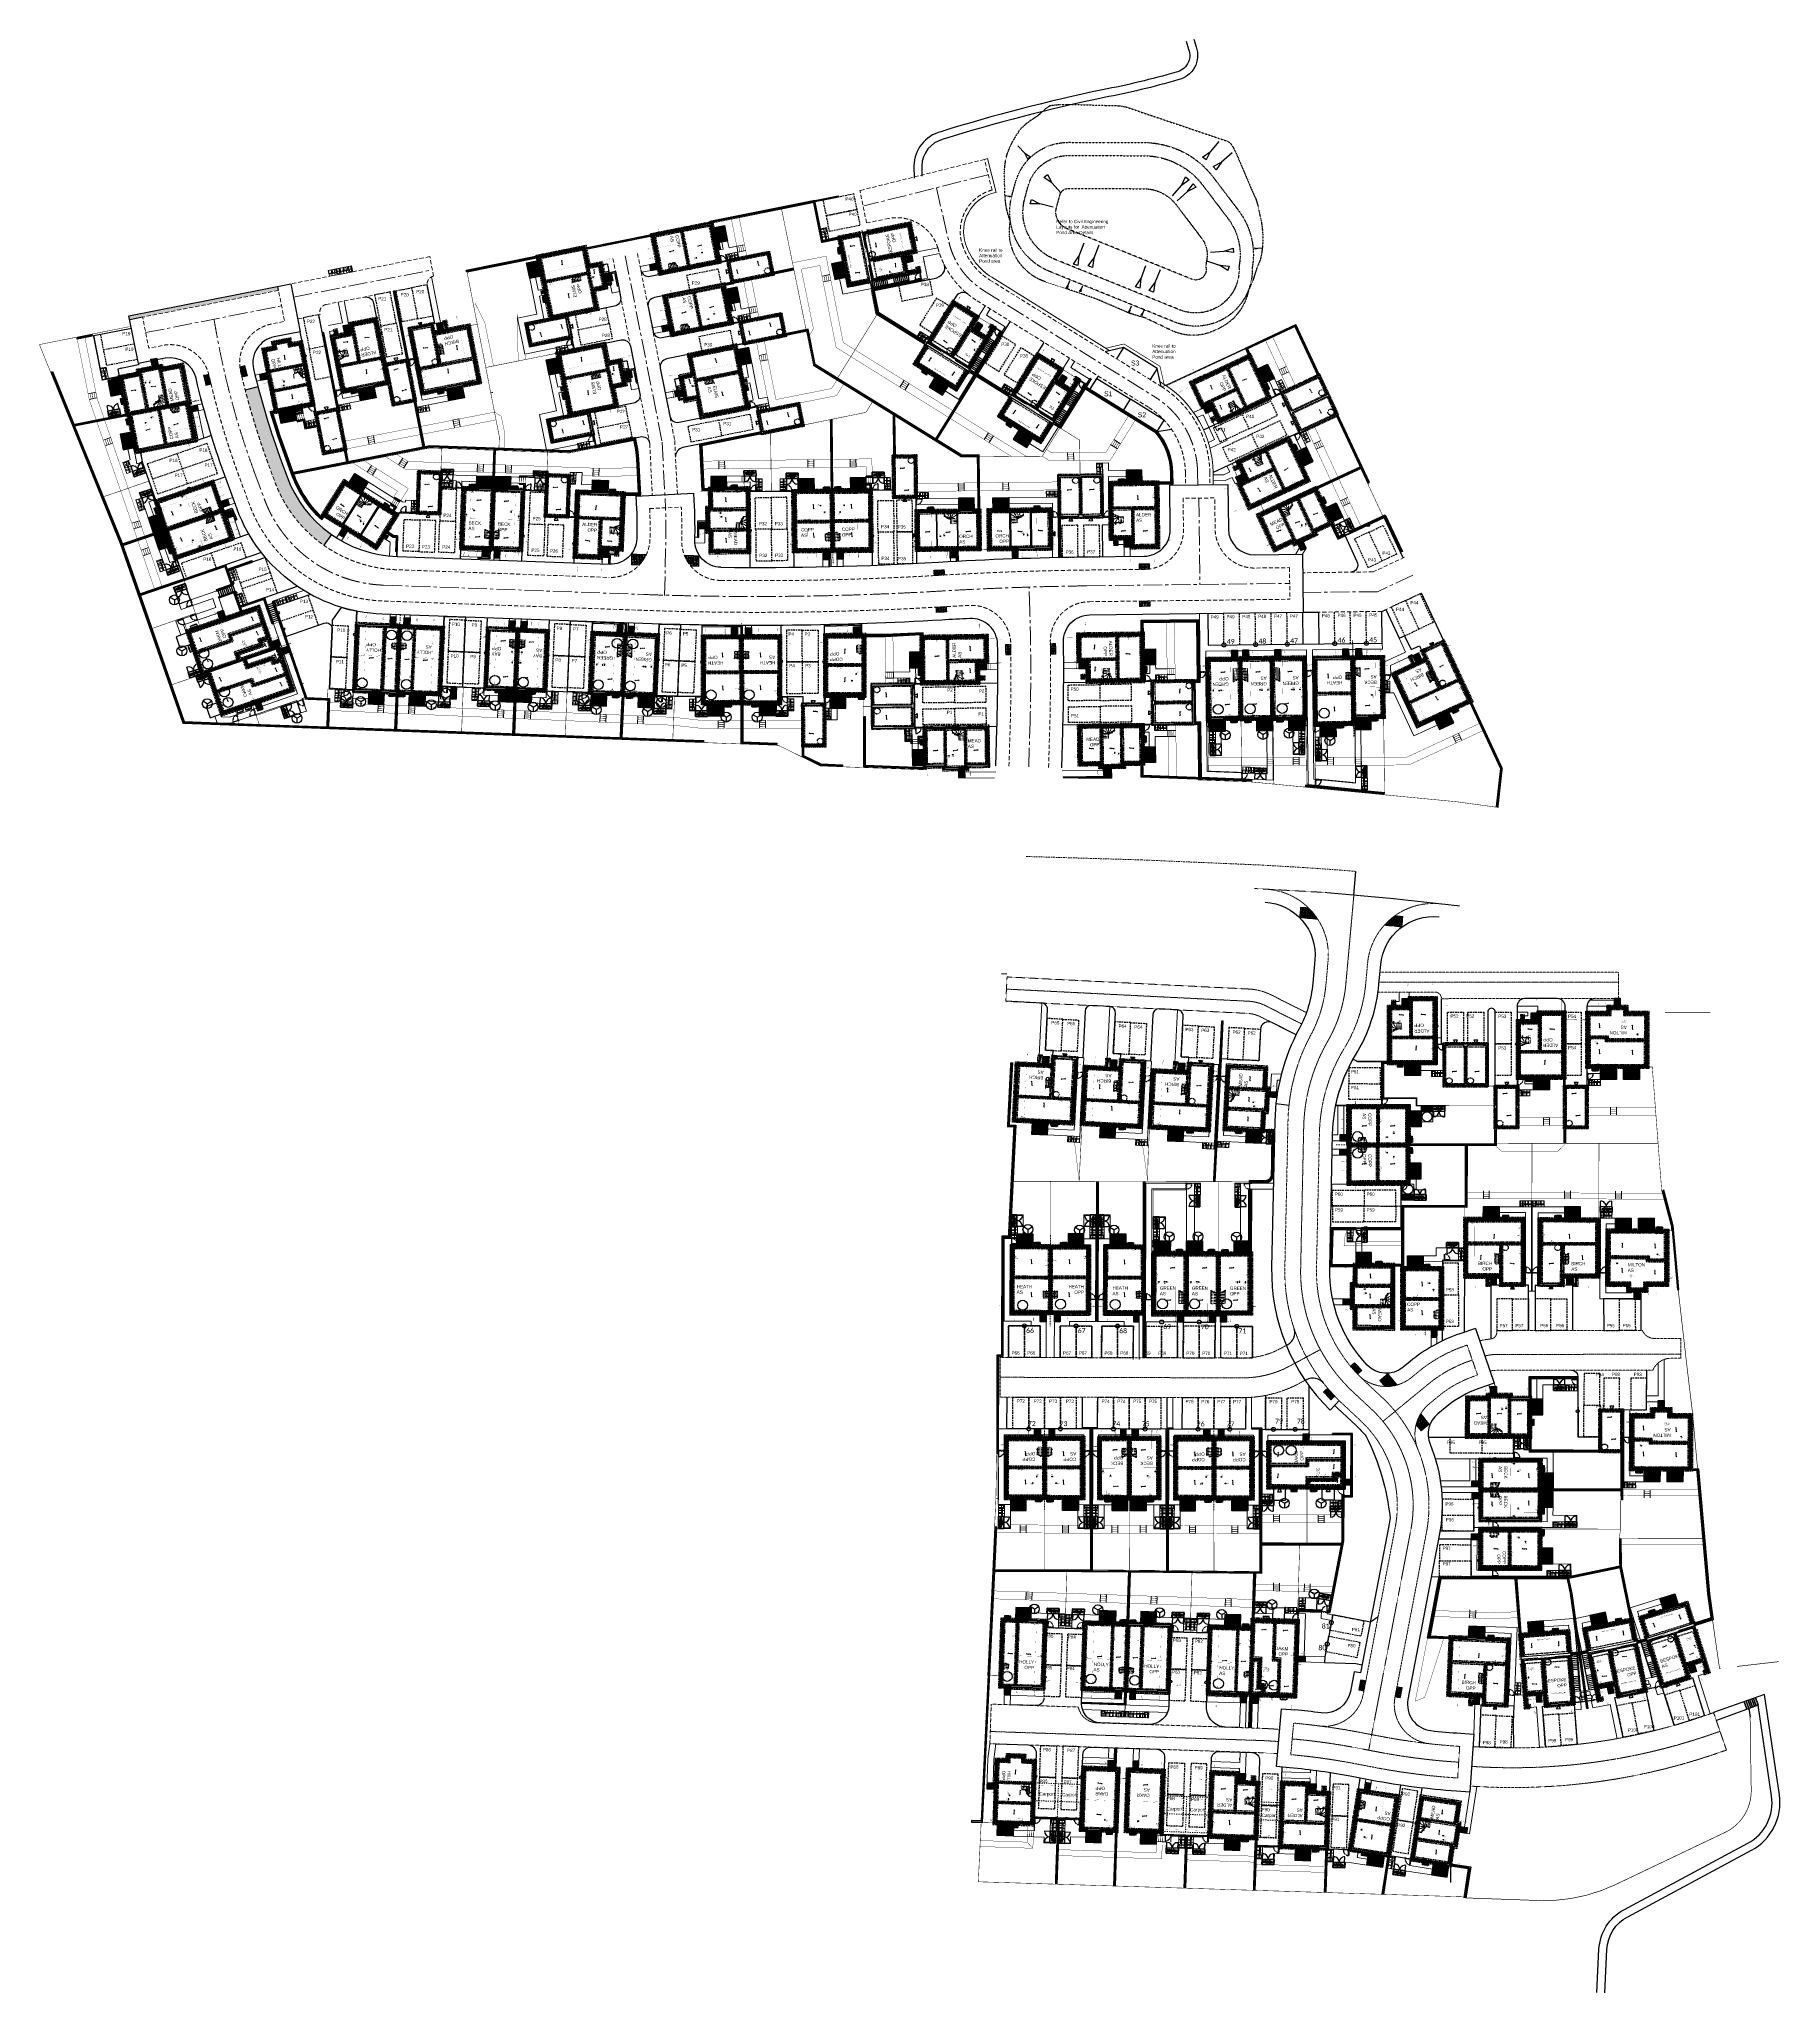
# Model space of a CAD drawing. Extents: x 287880777 to 288144713, y 62793326 to 63089570.
import ezdxf
from ezdxf.enums import TextEntityAlignment as Align

# ---------------------------------------------------------------- set-up
doc = ezdxf.new("R2010")
doc.units = 0
doc.set_wipeout_variables(frame=1)
for name, pattern in [('CENTER', [2, 1.25, -0.25, 0.25, -0.25]), ('CENTER2', [28.575, 19.05, -3.175, 3.175, -3.175]), ('Dash', [6.35, 3.175, -3.175]), ('DASHDOT', [25.4, 12.7, -6.35, 0, -6.35]), ('DASHED', [1.4, 0.7, -0.7]), ('DASHED2', [0.375, 0.25, -0.125]), ('HIDDEN', [9.525, 6.35, -3.175]), ('NS - XREF - POND$0$DASHED', [1.4, 0.7, -0.7]), ('XREF - NORTHERN HIGHWAY DESIGN$0$CENTER2', [28.575, 19.05, -3.175, 3.175, -3.175]), ('XREF - NORTHERN HIGHWAY DESIGN$0$DASHED2', [0.375, 0.25, -0.125])]:
    doc.linetypes.add(name, pattern=pattern)
doc.layers.get('0').update_dxf_attribs({"color": 252})
for name, color, linetype, true_color in [('DD Boundary - Post and Wire fence', 140, 'Continuous', 0x06bfff), ('NAR DOOR OPENINGS', 140, 'Continuous', 0x00bfff), ('NAR EV CHARGING POINT', 3, 'Continuous', 0x00ff00), ('NAR HIT AND MISS', 30, 'DASHED', 0xeb7500), ('NAR HOUSE TYPE NAMES', 1, 'Continuous', 0xff0000), ('NAR PATH HATCH', 53, 'Continuous', 0xffd042), ('NS - XREF - POND$0$EXP_-_EW_-_BANKS_&_CUTTINGS', 251, 'Continuous', 0x656565), ('NS - XREF - POND$0$TADPOLES', 3, 'Continuous', 0x00ff00), ('RL-Fittings', 252, 'Continuous', 0x8f8f8e), ('Wain-Services Run (Water', 145, 'Continuous', 0x3481b8)]:
    doc.layers.add(name, color=color, linetype=linetype, true_color=true_color)
for name, color, linetype in [('DD900_BOUNDARY FENCE 1800mm', 6, 'Continuous'), ('DD901_BANK PROPOSED', 74, 'Continuous'), ('DD904_PATHS', 2, 'Continuous'), ('drier', 3, 'Continuous'), ('EXP - PEN 1', 1, 'Continuous'), ('EXP - PEN 3', 3, 'Continuous'), ('EXP-KNEE RAIL', 44, 'FENCELINE1'), ('Highway-Block Paving', 251, 'Continuous'), ('NAR 1200h METAL RAILINGS', 160, 'DASHED'), ('NAR BUFF BRICK', 40, 'Continuous'), ('NAR CYCLE STORES', 2, 'DASHED'), ('NAR DETAIL', 2, 'Continuous'), ('NAR EXTERNAL STEPS', 10, 'Continuous'), ('NAR EXTERNAL WALLS', 2, 'Continuous'), ('NAR PARKING', 7, 'DASHED2'), ('NAR PATIO', 3, 'Continuous'), ('NAR PRIVATE DRIVE', 6, 'Continuous'), ('NAR PRIVATE PATH HATCH', 8, 'Continuous'), ('NAR ROLLOVERS', 76, 'DASHED'), ('NAR TENURE', 211, 'Continuous'), ('NAR_SUBS_PLANS', 7, 'Continuous'), ('Wain-Blown insulation', 9, 'Continuous'), ('Wain-Canopy outline', 1, 'Continuous'), ('Wain-Cavity Closer', 9, 'Continuous'), ('Wain-Centre Line', 10, 'Continuous'), ('Wain-Drainage Foul', 6, 'Continuous'), ('Wain-Drainage Foul Text', 2, 'Continuous'), ('Wain-Drainage run', 140, 'Continuous'), ('Wain-Electrics', 3, 'Continuous'), ('Wain-Floor Vent', 2, 'Continuous'), ('Wain-Foundation acessories', 9, 'Continuous'), ('Wain-Foundation Line', 9, 'Continuous'), ('Wain-Meter box', 9, 'Continuous'), ('Wain-Part M', 10, 'Continuous'), ('Wain-RWP', 9, 'Continuous'), ('Wain-Services Run (Electric)', 10, 'Continuous'), ('Wain-Services Run (Telecom)', 190, 'Continuous'), ('Wain-Stair 1', 2, 'Continuous'), ('Wain-Stair numbers', 9, 'Continuous'), ('Wain-Wall (Brick Hatch)', 2, 'Continuous'), ('Wain-Wall (Cavity Wall - External Leaf)', 4, 'Continuous'), ('Wain-Wall (Cavity Wall - Internal Leaf)', 4, 'Continuous'), ('Wain-Wall (External)', 4, 'Continuous'), ('Wain-Wall (Internal)', 4, 'Continuous'), ('XREF - NORTHERN HIGHWAY DESIGN$0$EXP - PEN 2', 2, 'Continuous')]:
    doc.layers.add(name, color=color, linetype=linetype)
for name, color, linetype, lineweight in [('EXP - HIGHWAY CENTRELINE', 3, 'CENTER2', 18), ('EXP - HIGHWAY CHANNEL', 4, 'DASHED2', 9), ('EXP - HIGHWAY FOOTWAY', 3, 'Continuous', 25), ('EXP - HIGHWAY TACTILES', 1, 'Continuous', 9), ('EXP - PRIVATE CHANNEL', 3, 'DASHED2', 9), ('EXP - STEPS', 240, 'Continuous', 18), ('NAR BIN STORAGE', 2, 'Continuous', 0), ('NAR CARPORT ROOF', 10, 'Continuous', 0), ('NAR CARPORT TEXT', 10, 'Continuous', 0), ('NAR CBF', 34, 'FENCELINE2', 0), ('NAR M4(2)', 94, 'Continuous', 30), ('NAR MODEL TEXT', 7, 'Continuous', 18), ('NAR PATHS', 3, 'Continuous', 0), ('rwpguts', 6, 'Continuous', 13), ('Wain-Text', 2, 'Continuous', 25), ('XREF - NORTHERN HIGHWAY DESIGN$0$EXP - HIGHWAY CENTRELINE', 3, 'XREF - NORTHERN HIGHWAY DESIGN$0$CENTER2', 18), ('XREF - NORTHERN HIGHWAY DESIGN$0$EXP - HIGHWAY CHANNEL', 4, 'XREF - NORTHERN HIGHWAY DESIGN$0$DASHED2', 9), ('XREF - NORTHERN HIGHWAY DESIGN$0$EXP - HIGHWAY FOOTWAY', 3, 'Continuous', 25), ('XREF - NORTHERN HIGHWAY DESIGN$0$EXP - HIGHWAY TACTILES', 1, 'Continuous', 9), ('XREF - NORTHERN HIGHWAY DESIGN$0$EXP - PRIVATE CHANNEL', 3, 'XREF - NORTHERN HIGHWAY DESIGN$0$DASHED2', 9), ('XREF - NORTHERN HIGHWAY DESIGN$0$EXP - PRIVATE FOOTWAY', 3, 'Continuous', 9)]:
    doc.layers.add(name, color=color, linetype=linetype, lineweight=lineweight)
doc.layers.add('EXP - HIGHWAY CREASE', color=3, linetype='DASHED2', lineweight=18, transparency=0.25)
doc.layers.add('XREF - NORTHERN HIGHWAY DESIGN$0$EXP - HIGHWAY CREASE', color=3, linetype='XREF - NORTHERN HIGHWAY DESIGN$0$DASHED2', lineweight=18, transparency=0.25)
for name, color, linetype, lineweight, true_color in [('NAR Retaining Wall', 222, 'Continuous', 13, 0xcc0099), ('Wain-Mains Water Riser', 152, 'Continuous', 25, 0x2776bb), ('Wain-Mains Water Riser Text', 152, 'Continuous', 25, 0x2776bb)]:
    doc.layers.add(name, color=color, linetype=linetype, lineweight=lineweight, true_color=true_color)
doc.layers.add('Wain-Defpoints', color=40, linetype='Continuous', plot=False)
doc.layers.add('XREF - NORTHERN HIGHWAY DESIGN$0$EXP - ADOPTABLE GRASS MARGIN', color=252, linetype='Continuous', plot=False)
doc.styles.add('Arial', font='arial.ttf')
doc.styles.add('DD Arial Narrow', font='ARIALN.TTF', dxfattribs={"height": 100})
doc.styles.get("Standard").update_dxf_attribs({"font": 'arial.ttf'})
doc.styles.add('XREF - ARCHITECT LAYOUT$0$DD Arial Narrow', font='ARIALN.TTF', dxfattribs={"height": 100})
doc.styles.add('XREF - NORTHERN HIGHWAY DESIGN$0$DD Arial Narrow', font='ARIALN.TTF', dxfattribs={"height": 100})
doc.linetypes.add('FENCELINE1', pattern='A,6.35,-2.54,[133,ltypeshp.shx,S=2.54,R=0,X=-2.54,Y=0],-2.54,25.4', length=36.83)
doc.linetypes.add('FENCELINE2', pattern='A,0.25,-0.1,[132,ltypeshp.shx,S=0.1,R=0,X=-0.1,Y=0],-0.1,1', length=1.45)

# ---------------------------------------------------------------- blocks, each defined once
blk = doc.blocks.new('TACTILES')
at = {"layer": 'EXP - HIGHWAY TACTILES'}
blk.add_lwpolyline([(0.4, 0), (0.4, 0.4), (0, 0.4), (0, 0)], close=True, dxfattribs=at)
for centre in [(0.07, 0.32), (0.07, 0.2), (0.07, 0.07), (0.2, 0.32), (0.2, 0.2), (0.2, 0.07), (0.32, 0.32), (0.32, 0.2), (0.32, 0.07)]:
    blk.add_circle(centre, 0.02, dxfattribs=at)
blk = doc.blocks.new('NS - XREF - POND$0$TADPOLE')
at = {"layer": 'NS - XREF - POND$0$EXP_-_EW_-_BANKS_&_CUTTINGS', "flags": 128}
blk.add_lwpolyline([(1, 0), (0.4, 0), (0, -0.1), (0, 0.1), (0.4, 0)], dxfattribs=at)
blk = doc.blocks.new('Drainage Pipe')
at = {"linetype": 'CENTER', "lineweight": 13, "ltscale": 20}
for p, q in [((-41681, 78687), (-41831, 78687)), ((-41756, 78762), (-41756, 78612))]:
    blk.add_line(p, q, dxfattribs=at)
blk.add_circle((-41756, 78687), 55)
blk = doc.blocks.new('Span symbol - Beam & block')
at = {"linetype": 'Continuous', "lineweight": 13}
for p, q in [((-5342, 71790), (-6007, 71790)), ((-6007, 71790), (-5906, 71689)), ((-5442, 71890), (-5342, 71790))]:
    blk.add_line(p, q, dxfattribs=at)
at = {"insert": (-5770, 71896), "char_height": 80, "attachment_point": 1, "line_spacing_factor": 0.9}
blk.add_mtext('B+B\\Pspan', dxfattribs=at)
blk = doc.blocks.new('ASHP')
at = {"transparency": 33554457}
h = blk.add_hatch(color=256, dxfattribs=at)
h.dxf.hatch_style = 1
h.paths.add_polyline_path([(548853, -2506), (548853, -2866), (547903, -2866), (547903, -2506)])
at = {"flags": 128}
blk.add_lwpolyline([(548853, -2506), (548853, -2866), (547903, -2866), (547903, -2506)], close=True, dxfattribs=at)
for points in [[(548098, -2496), (548058, -2496), (548058, -2506), (548098, -2506)], [(548199, -2488), (548821, -2488), (548821, -2506), (548199, -2506)]]:
    blk.add_lwpolyline(points, close=True)
at = {"layer": 'Wain-Electrics', "lineweight": 0, "insert": (548112, -2609), "char_height": 150, "width": 2397.38, "attachment_point": 1, "line_spacing_factor": 0.9}
blk.add_mtext('\\A1;ASHP ', dxfattribs=at)
at = {"layer": 'Wain-Text', "lineweight": 0, "insert": (548112, -2609), "char_height": 150, "width": 2397.38, "attachment_point": 1, "line_spacing_factor": 0.9}
blk.add_mtext('\\A1;ASHP ', dxfattribs=at)
blk = doc.blocks.new('RWP')
for radius in [35, 31.5]:
    blk.add_circle((35, 35), radius)
blk = doc.blocks.new('Stairs (Subs)')
at = {"layer": 'Wain-Stair 1', "color": 9, "linetype": 'HIDDEN', "lineweight": 9, "ltscale": 5}
for p, q in [((42, 1543, 0), (42, 2090, 0)), ((71, 2090, 0), (1923, 2090, 0)), ((71, 2090, 0), (71, 1527, 0)), ((1923, 2061, 0), (71, 2061, 0)), ((71, 1681, 0), (883, 1222, 0)), ((460, 2061, 0), (914, 1249, 0)), ((705, 1170, 0), (883, 1170, 0)), ((883, 1249, 0), (883, 1159, 0)), ((1063, 1249, 0), (883, 1249, 0)), ((883, 1159, 0), (1063, 1159, 0)), ((896, 1062, 0), (896, 1159, 0)), ((960, 1026, 0), (960, 1159, 0)), ((967, 1249, 0), (967, 2061, 0)), ((1486, 2061, 0), (1020, 1249, 0)), ((1031, 952, 0), (1923, 952, 0)), ((1031, 724, 0), (1923, 724, 0)), ((1031, 496, 0), (1923, 496, 0)), ((1923, 1715, 0), (1063, 1232, 0)), ((1063, 1159, 0), (1063, 1249, 0)), ((1063, 1180, 0), (1923, 1180, 0)), ((1923, 2090, 0), (1923, 1180, 0)), ((1952, 1180, 0), (1952, 2090, 0))]:
    blk.add_line(p, q, dxfattribs=at)
at = {"layer": 'Wain-Stair 1', "color": 9, "linetype": 'HIDDEN', "lineweight": 9, "ltscale": 5, "elevation": 0}
for points in [[(0, 1567), (437, 1321), (408, 1194), (549, 1370), (539, 1264), (985, 1012)], [(42, 2090), (71, 2090)], [(1923, 2090), (1952, 2090)]]:
    blk.add_lwpolyline(points, dxfattribs=at)
for points in [[(1002, 441), (1031, 441), (1031, 1159), (1002, 1159)], [(1923, 441), (1952, 441), (1952, 1180), (1923, 1180)]]:
    blk.add_lwpolyline(points, close=True, dxfattribs=at)
at = {"layer": 'Wain-Stair numbers', "color": 253, "const_width": 5, "elevation": 0}
for points in [[(342, 1490), (342, 1490), (528, 1383), (714, 1490), (714, 1490)], [(528, 1383), (528, 1655), (1486, 1655), (1486, 496)]]:
    blk.add_lwpolyline(points, dxfattribs=at)
at = {"layer": 'Wain-Stair numbers', "color": 9, "insert": (1481, 406, 0), "char_height": 100, "width": 1584.27, "attachment_point": 2, "line_spacing_factor": 0.9}
blk.add_mtext('Starting step ', dxfattribs=at)
blk = doc.blocks.new('Wall mounted meter - Electric (Plan)')
blk.add_wipeout([(-7157, 85115), (-7157, 84635), (-7007, 84635), (-7007, 85115)])
for p, q in [((-7217, 85137), (-7157, 85147)), ((-7217, 85137), (-7217, 84613)), ((-7157, 84603), (-7217, 84613)), ((-7157, 85147), (-7157, 84603)), ((-7007, 85115), (-7157, 85115)), ((-7157, 84635), (-7007, 84635)), ((-7007, 84635), (-7007, 85115))]:
    blk.add_line(p, q)
at = {"color": 9}
for p, q in [((-7157, 85115), (-7007, 84635)), ((-7007, 85115), (-7157, 84635))]:
    blk.add_line(p, q, dxfattribs=at)
at = {"lineweight": 0, "insert": (-7368, 85117), "char_height": 100, "width": 133.81, "attachment_point": 1, "line_spacing_factor": 0.9}
blk.add_mtext('\\A1;\\pi78.42052,t378.42052;{\\fCalibri|b0|i0|c0|p34;E}', dxfattribs=at)
blk = doc.blocks.new('A$Cee92f38c')
at = {"layer": 'NAR M4(2)', "ltscale": 10, "transparency": 33554585}
h = blk.add_hatch(color=256, dxfattribs=at)
h.dxf.hatch_style = 1
h.paths.add_polyline_path([(0, 1.2), (0.9, 1.2), (0.9, 0), (0, 0)])
at = {"layer": 'NAR M4(2)', "ltscale": 0.25}
blk.add_lwpolyline([(0, 1.2), (0, 0), (0.9, 0), (0.9, 1.2)], close=True, dxfattribs=at)
blk = doc.blocks.new('A$C3d9247a0')
at = {"layer": 'NAR DOOR OPENINGS', "transparency": 33554610}
h = blk.add_hatch(color=256, dxfattribs=at)
h.dxf.hatch_style = 1
h.paths.add_polyline_path([(450, 1200), (150, 680), (750, 680)])
at = {"layer": 'NAR DOOR OPENINGS'}
blk.add_lwpolyline([(450, 1200), (150, 680), (750, 680)], close=True, dxfattribs=at)
at = {"layer": 'NAR M4(2)', "ltscale": 10, "transparency": 33554585, "xscale": -1000, "yscale": 1000, "zscale": 1000}
blk.add_blockref('A$Cee92f38c', (900, 0), dxfattribs=at)
blk = doc.blocks.new('A$C324e72f9')
at = {"layer": 'NAR DOOR OPENINGS', "transparency": 33554610}
h = blk.add_hatch(color=256, dxfattribs=at)
h.dxf.hatch_style = 1
h.paths.add_polyline_path([(1200, 0), (900, 520), (1500, 520)])
at = {"layer": 'NAR PRIVATE PATH HATCH', "transparency": 33554597}
h = blk.add_hatch(color=256, dxfattribs=at)
h.dxf.hatch_style = 1
h.paths.add_polyline_path([(2400, 0), (0, 0), (0, 1800), (2400, 1800)])
at = {"layer": 'NAR DOOR OPENINGS'}
blk.add_lwpolyline([(1200, 0), (900, 520), (1500, 520)], close=True, dxfattribs=at)
at = {"layer": 'NAR PATIO'}
blk.add_lwpolyline([(2400, 0), (0, 0), (0, 1800), (2400, 1800)], close=True, dxfattribs=at)
blk = doc.blocks.new('Stairs (Sub)')
at = {"layer": 'Wain-Stair 1', "linetype": 'HIDDEN', "lineweight": 9, "ltscale": 5}
for p, q in [((-955, 207), (-955, 297)), ((-955, 297), (-865, 297)), ((-865, 207), (-955, 207)), ((-942, 1042), (-942, 297)), ((-926, 154), (-926, 207)), ((-910, 154), (-910, 207)), ((-902, 154), (-902, 207)), ((-29, 945), (-881, 945)), ((-29, 936), (-881, 936)), ((-29, 717), (-881, 717)), ((-29, 708), (-881, 708)), ((-29, 489), (-881, 489)), ((-29, 480), (-881, 480)), ((-878, 1063), (-878, 297)), ((-29, 921), (-878, 921)), ((-29, 693), (-878, 693)), ((-29, 465), (-878, 465)), ((-865, 297), (-865, 207)), ((-29, 261), (-865, 261)), ((-29, 252), (-865, 252)), ((-29, 237), (-865, 237)), ((-29, 33), (-781, 33)), ((-29, 24), (-781, 24)), ((-29, 9), (-781, 9)), ((-450, 1149), (-621, 1149)), ((-464, 1164), (-575, 1164)), ((-472, 1173), (-548, 1173)), ((-29, 1173), (-428, 1173)), ((-29, 1164), (-426, 1164)), ((-29, 1149), (-424, 1149)), ((-29, 0), (-29, 1347)), ((0, 0), (-29, 0)), ((0, 1357), (0, 0))]:
    blk.add_line(p, q, dxfattribs=at)
at = {"layer": 'Wain-Stair 1', "linetype": 'HIDDEN', "lineweight": 9, "ltscale": 3}
blk.add_line((-424, 1149), (-450, 1149), dxfattribs=at)
at = {"layer": 'Wain-Stair 1', "linetype": 'HIDDEN', "lineweight": 9, "ltscale": 5, "elevation": 0}
blk.add_lwpolyline([(96, 1389), (-379, 1230), (-454, 1337), (-418, 1114), (-490, 1192), (-977, 1031)], dxfattribs=at)
at = {"layer": 'Wain-Stair 1', "linetype": 'HIDDEN', "lineweight": 9, "ltscale": 5}
for radius in [145, 130, 121]:
    blk.add_arc((-781, 154), radius, 180, 270, dxfattribs=at)
at = {"layer": 'Wain-Stair numbers', "const_width": 5}
for points in [[(-276, 990), (-276, 990), (-462, 1097), (-649, 990), (-649, 990)], [(-462, 1097), (-462, 24)]]:
    blk.add_lwpolyline(points, dxfattribs=at)
at = {"layer": 'Wain-Stair numbers', "insert": (-399, -81), "char_height": 100, "width": 1584.27, "attachment_point": 2, "line_spacing_factor": 0.9}
blk.add_mtext('Starting step ', dxfattribs=at)
blk = doc.blocks.new('Stairs Subs (Alderwood)')
at = {"layer": 'Wain-Stair 1', "linetype": 'HIDDEN', "lineweight": 9, "ltscale": 5}
for p, q in [((107, 357), (107, 1658, 0)), ((107, 357), (1726, 357)), ((136, 1649, 0), (136, 357)), ((961, 1312), (136, 1312)), ((136, 800), (948, 1259)), ((1012, 386), (136, 386)), ((136, 357), (1012, 357)), ((486, 386), (956, 1198)), ((546, 1598, 0), (556, 1592, 0)), ((917, 1388), (948, 1371)), ((948, 1337), (948, 1378, 0)), ((1038, 1337), (948, 1337)), ((948, 1198), (948, 1288)), ((948, 1288), (1038, 1288)), ((1038, 1198), (948, 1198)), ((961, 1337), (961, 1288)), ((1012, 1198), (1012, 386)), ((1012, 386), (1012, 357)), ((1726, 386), (1012, 386)), ((1012, 357), (1012, 386)), ((1012, 357), (1726, 357)), ((1025, 1337), (1025, 1288)), ((1038, 1348, 0), (1038, 1337)), ((1038, 1198), (1038, 1288)), ((1038, 1275), (1657, 1275)), ((1038, 1211), (1657, 1211)), ((1242, 1211), (1242, 386)), ((1472, 1211), (1472, 386)), ((1657, 1288), (1747, 1288)), ((1657, 1288), (1657, 1198)), ((1747, 1198), (1657, 1198)), ((1702, 1198), (1702, 386)), ((1726, 357), (1726, 386)), ((1747, 1288), (1747, 1198))]:
    blk.add_line(p, q, dxfattribs=at)
at = {"layer": 'Wain-Stair 1', "linetype": 'HIDDEN', "lineweight": 9, "ltscale": 5, "elevation": 0}
blk.add_lwpolyline([(1073, 1336), (597, 1495), (522, 1388), (559, 1611), (486, 1533), (82, 1667)], dxfattribs=at)
at = {"layer": 'Wain-Stair numbers', "const_width": 5}
for points in [[(372, 1168), (372, 1168), (558, 1275), (744, 1168), (744, 1168)], [(558, 1275), (558, 792), (1702, 792)]]:
    blk.add_lwpolyline(points, dxfattribs=at)
at = {"layer": 'Wain-Stair numbers', "insert": (1719, 792), "char_height": 100, "width": 1584.27, "attachment_point": 2, "rotation": 90, "line_spacing_factor": 0.9}
blk.add_mtext('Starting step ', dxfattribs=at)
blk = doc.blocks.new('Stairs (foundation plan)')
at = {"layer": 'Wain-Stair 1', "linetype": 'HIDDEN', "lineweight": 5, "ltscale": 5}
for p, q in [((-460, 1026), (-460, -1)), ((-460, 1026), (-460, -1)), ((-443, 937), (443, 937)), ((-443, 927), (443, 927)), ((-443, 709), (443, 709)), ((-443, 699), (443, 699)), ((-443, 481), (443, 481)), ((-443, 471), (443, 471)), ((-443, 253), (443, 253)), ((-443, 243), (443, 243)), ((-443, 25), (443, 25)), ((-443, 15), (443, 15)), ((-431, 1026), (-431, -1)), ((-431, 912), (-431, 1026)), ((-431, 912), (-431, 1026)), ((-431, 684), (-431, 927)), ((-431, 927), (431, 927)), ((-431, 684), (-431, 927)), ((431, 912), (-431, 912)), ((-431, 699), (431, 699)), ((431, 684), (-431, 684)), ((-431, 471), (431, 471)), ((431, 456), (-431, 456)), ((-431, 243), (431, 243)), ((431, 228), (-431, 228)), ((431, 0), (-431, 0)), ((0, 0), (0, 937)), ((386, 1026), (386, -30)), ((431, 1026), (431, -30)), ((444, -30), (444, 1026)), ((460, -1), (460, 1026)), ((460, 1026), (460, -1)), ((460, 1026), (460, -1)), ((460, 1026), (460, -1)), ((386, -30), (444, -30)), ((431, -1), (460, -1))]:
    blk.add_line(p, q, dxfattribs=at)
for points in [[(504, 1026), (87, 1026), (0, 1140), (0, 937), (-83, 1026), (-522, 1026)], [(0, 912), (0, 0)]]:
    blk.add_lwpolyline(points, dxfattribs=at)
at = {"layer": 'Wain-Stair 1', "linetype": 'HIDDEN', "lineweight": 5, "ltscale": 5, "const_width": 30}
blk.add_lwpolyline([(186, 805), (186, 805), (0, 912), (-186, 805), (-186, 805)], dxfattribs=at)
at = {"layer": 'Wain-Stair 1', "linetype": 'HIDDEN', "lineweight": 5, "ltscale": 5}
for s, p in [('4', (310, 733)), ('3', (310, 506)), ('2', (310, 278)), ('1', (310, 50))]:
    blk.add_text(s, height=75, dxfattribs=at).set_placement(p, align=Align.CENTER)
blk = doc.blocks.new('Greendale Subs Stair')
at = {"layer": 'Wain-Stair 1', "linetype": 'HIDDEN', "lineweight": 9, "ltscale": 5}
for p, q in [((314, 2533), (314, 664)), ((314, 515), (314, 2533)), ((343, 515), (314, 515)), ((343, 2517), (343, 515)), ((600, 2372), (343, 2372)), ((616, 2363), (343, 2363)), ((1005, 2144), (343, 2144)), ((1021, 2135), (343, 2135)), ((1210, 1916), (343, 1916)), ((1210, 1907), (343, 1907)), ((1210, 1688), (343, 1688)), ((1210, 1679), (343, 1679)), ((1210, 1460), (343, 1460)), ((1210, 1451), (343, 1451)), ((1210, 1232), (343, 1232)), ((1210, 1223), (343, 1223)), ((1210, 1004), (343, 1004)), ((1210, 995), (343, 995)), ((1210, 776), (343, 776)), ((1210, 767), (343, 767)), ((1210, 548), (343, 548)), ((1210, 539), (343, 539)), ((1210, 515), (1210, 2028)), ((1239, 515), (1210, 515)), ((1239, 515), (1239, 2011))]:
    blk.add_line(p, q, dxfattribs=at)
blk.add_lwpolyline([(314, 2533), (735, 2296), (706, 2169), (847, 2345), (837, 2239), (1239, 2011)], dxfattribs=at)
at = {"layer": 'Wain-Stair numbers', "const_width": 5}
for points in [[(962, 1975), (962, 1975), (776, 2082), (590, 1975), (590, 1975)], [(776, 2082), (776, 539)]]:
    blk.add_lwpolyline(points, dxfattribs=at)
at = {"layer": 'Wain-Stair numbers', "insert": (792, 525), "char_height": 100, "width": 1584.27, "attachment_point": 2, "line_spacing_factor": 0.9}
blk.add_mtext('Starting step ', dxfattribs=at)
blk = doc.blocks.new('Stairs Subs (Beckfold)')
at = {"layer": 'Wain-Stair 1', "color": 9, "linetype": 'HIDDEN', "lineweight": 9, "ltscale": 5}
for p, q in [((-925, 0), (-925, 1392)), ((-925, 149), (0, 149)), ((-896, 0), (-925, 0)), ((-896, 1377), (-896, 0)), ((-498, 1164), (-896, 1164)), ((-501, 1149), (-896, 1149)), ((-57, 936), (-896, 936)), ((-29, 921), (-896, 921)), ((-29, 708), (-896, 708)), ((-29, 693), (-896, 693)), ((-29, 480), (-896, 480)), ((-29, 465), (-896, 465)), ((-29, 252), (-896, 252)), ((-29, 237), (-896, 237)), ((-29, 24), (-896, 24)), ((-29, 9), (-896, 9)), ((-390, 1164), (-429, 1164)), ((-94, 955), (-94, 9)), ((-29, 0), (-29, 921)), ((0, 0), (-29, 0)), ((0, 0), (0, 906))]:
    blk.add_line(p, q, dxfattribs=at)
for points in [[(-925, 1392), (-498, 1167), (-522, 1041), (-386, 1221), (-394, 1114), (0, 906)], [(-391, 1149), (-441, 1149)]]:
    blk.add_lwpolyline(points, dxfattribs=at)
at = {"layer": 'Wain-Stair numbers', "color": 253, "const_width": 5}
for points in [[(-276, 814), (-276, 814), (-462, 921), (-649, 814), (-649, 814)], [(-462, 921), (-462, 9)]]:
    blk.add_lwpolyline(points, dxfattribs=at)
at = {"layer": 'Wain-Stair numbers', "color": 9, "insert": (-417, -18), "char_height": 100, "width": 1584.27, "attachment_point": 2, "line_spacing_factor": 0.9}
blk.add_mtext('Starting step ', dxfattribs=at)
blk = doc.blocks.new('Slimline meter box front')
at = {"color": 0, "linetype": 'ByBlock', "lineweight": -2, "transparency": 16777216}
blk.add_wipeout([(62, 206), (271, 206), (271, 356), (62, 356)], dxfattribs=at)
for p, q in [((30, 206), (303, 206)), ((40, 146), (30, 206)), ((40, 146), (293, 146)), ((271, 356), (62, 356)), ((62, 356), (62, 206)), ((271, 206), (271, 356)), ((303, 206), (293, 146))]:
    blk.add_line(p, q, dxfattribs=at)
at = {"color": 9}
for p, q in [((62, 206), (271, 356)), ((62, 356), (271, 206))]:
    blk.add_line(p, q, dxfattribs=at)
at = {"lineweight": 0, "insert": (123, 128), "char_height": 100, "width": 133.81, "attachment_point": 1, "line_spacing_factor": 0.9}
blk.add_mtext('\\A1;\\pi78.42052,t378.42052;{\\fCalibri|b0|i0|c0|p34;E}', dxfattribs=at)
blk = doc.blocks.new('Stair Sub (Baybrook)')
at = {"layer": 'Wain-Stair 1', "linetype": 'HIDDEN', "lineweight": 0, "ltscale": 5}
h = blk.add_hatch(color=256, dxfattribs=at)
h.dxf.hatch_style = 1
h.paths.add_polyline_path([(290, 1518), (261, 1508), (261, 394), (290, 394)])
h.paths.add_polyline_path([(1246, 1837), (1217, 1827), (1217, 1601), (1217, 1373), (1217, 1145), (1217, 917), (1217, 689), (1217, 461), (1217, 394), (1246, 394)])
h = blk.add_hatch(dxfattribs=at)
h.set_pattern_fill('ANSI31', color=256)
h.set_pattern_definition([(45, (1144.44489, 1636.30973), (-0.088388348, 0.088388348), [])])
edge = h.paths.add_edge_path()
edge.add_line((1152, 431), (1210, 431))
edge.add_line((1210, 431), (1210, 1827))
edge.add_line((1152, 1804), (1152, 431))
at = {"lineweight": 0}
blk.add_line((261, 394), (261, 394), dxfattribs=at)
at = {"layer": 'Wain-Stair 1', "linetype": 'HIDDEN', "lineweight": 0, "ltscale": 5}
for p, q in [((261, 1508), (261, 394)), ((290, 394), (261, 394)), ((278, 1398), (1229, 1398)), ((278, 1388), (1229, 1388)), ((278, 1170), (1229, 1170)), ((278, 1160), (1229, 1160)), ((278, 942), (1229, 942)), ((278, 932), (1229, 932)), ((278, 714), (1229, 714)), ((278, 704), (1229, 704)), ((278, 486), (1229, 486)), ((278, 476), (1229, 476)), ((290, 689), (290, 1518)), ((290, 1388), (1217, 1388)), ((1217, 1373), (290, 1373)), ((290, 1160), (1217, 1160)), ((1217, 1145), (290, 1145)), ((290, 932), (1217, 932)), ((1217, 917), (290, 917)), ((290, 704), (1217, 704)), ((1217, 689), (290, 689)), ((1217, 461), (290, 461)), ((1217, 1601), (542, 1601)), ((595, 1616), (1229, 1616)), ((617, 1626), (1229, 1626)), ((1152, 1804), (1152, 431)), ((1152, 431), (1210, 431)), ((1210, 431), (1210, 1827)), ((1217, 1844), (1217, 1601)), ((1217, 1844), (1217, 1601)), ((1217, 1827), (1217, 394)), ((1217, 1616), (1217, 1373)), ((1217, 1616), (1217, 1373)), ((1217, 1388), (1217, 1145)), ((1217, 1388), (1217, 1145)), ((1217, 1160), (1217, 917)), ((1217, 1160), (1217, 917)), ((1217, 932), (1217, 689)), ((1217, 932), (1217, 689)), ((1217, 704), (1217, 461)), ((1217, 704), (1217, 461)), ((1217, 394), (1246, 394)), ((1246, 1836), (1246, 394))]:
    blk.add_line(p, q, dxfattribs=at)
at = {"layer": 'Wain-Stair 1', "linetype": 'HIDDEN', "lineweight": 0, "ltscale": 5, "elevation": 0}
blk.add_lwpolyline([(1288, 1851), (813, 1692), (738, 1799), (774, 1576), (702, 1655), (216, 1493)], dxfattribs=at)
at = {"layer": 'Wain-Stair 1', "linetype": 'HIDDEN', "lineweight": 0, "ltscale": 5, "const_width": 30}
blk.add_lwpolyline([(939, 1438), (939, 1438), (753, 1545), (567, 1438), (567, 1438)], dxfattribs=at)
at = {"layer": 'Wain-Stair 1', "linetype": 'HIDDEN', "lineweight": 0, "ltscale": 5}
blk.add_lwpolyline([(753, 1545), (753, 461)], dxfattribs=at)
at = {"layer": 'Wain-Stair 1', "linetype": 'HIDDEN', "lineweight": 0, "ltscale": 5, "char_height": 75, "attachment_point": 1}
for s, insert in [('06', (1022, 1743, 0)), ('05', (1022, 1543, 0)), ('04', (1022, 1315, 0)), ('03', (1022, 1087, 0)), ('02', (1022, 859, 0)), ('01', (1022, 631, 0))]:
    blk.add_mtext_dynamic_manual_height_columns(s, width=88.19, gutter_width=450, heights=[0], dxfattribs=dict(at, insert=insert))
at = {"layer": 'Wain-Stair numbers', "lineweight": 0, "insert": (792, 449), "char_height": 100, "width": 1584.27, "attachment_point": 2, "line_spacing_factor": 0.9}
blk.add_mtext('Starting step ', dxfattribs=at)
blk = doc.blocks.new('A$C43a92ec7')
at = {"layer": 'NAR DOOR OPENINGS', "transparency": 33554610}
h = blk.add_hatch(color=256, dxfattribs=at)
h.dxf.hatch_style = 1
edge = h.paths.add_edge_path()
edge.add_line((0, 0), (-300, 520))
edge.add_line((-300, 520), (300, 520))
edge.add_line((300, 520), (0, 0))
at = {"layer": 'NAR DOOR OPENINGS'}
blk.add_lwpolyline([(0, 0), (-300, 520), (300, 520)], close=True, dxfattribs=at)
blk = doc.blocks.new('Stairs Subs (Hillgrove)')
at = {"layer": 'Wain-Stair 1', "color": 9, "linetype": 'HIDDEN', "lineweight": 9, "ltscale": 5}
for p, q in [((12, 1601, 0), (12, 2148, 0)), ((42, 2148, 0), (943, 2148, 0)), ((42, 2148, 0), (42, 1585, 0)), ((943, 2119, 0), (42, 2119, 0)), ((42, 1756, 0), (853, 1297, 0)), ((447, 2119, 0), (901, 1307, 0)), ((649, 1243, 0), (853, 1243, 0)), ((1032, 589, 0), (942, 589, 0)), ((942, 499, 0), (942, 589, 0)), ((942, 499, 0), (1032, 499, 0)), ((943, 2148, 0), (1893, 2148, 0)), ((1893, 2119, 0), (943, 2119, 0)), ((1033, 1307, 0), (943, 1307, 0)), ((943, 1217, 0), (1033, 1217, 0)), ((952, 2119, 0), (952, 1307, 0)), ((955, 1217, 0), (955, 589, 0)), ((958, 1217, 0), (958, 589, 0)), ((966, 1110, 0), (966, 1151, 0)), ((1007, 1110, 0), (966, 1110, 0)), ((966, 1002, 0), (966, 1043, 0)), ((1007, 1002, 0), (966, 1002, 0)), ((966, 894, 0), (966, 935, 0)), ((1007, 894, 0), (966, 894, 0)), ((966, 786, 0), (966, 827, 0)), ((1007, 786, 0), (966, 786, 0)), ((966, 678, 0), (966, 719, 0)), ((1007, 678, 0), (966, 678, 0)), ((966, 1151, 0), (1007, 1151, 0)), ((966, 1043, 0), (1007, 1043, 0)), ((966, 935, 0), (1007, 935, 0)), ((966, 827, 0), (1007, 827, 0)), ((966, 719, 0), (1007, 719, 0)), ((972, 1217, 0), (972, 589, 0)), ((1002, 1217, 0), (972, 1217, 0)), ((972, 589, 0), (1002, 589, 0)), ((1002, 589, 0), (1002, 1217, 0)), ((1473, 2119, 0), (1007, 1307, 0)), ((1007, 1151, 0), (1007, 1110, 0)), ((1007, 1043, 0), (1007, 1002, 0)), ((1007, 935, 0), (1007, 894, 0)), ((1007, 827, 0), (1007, 786, 0)), ((1007, 719, 0), (1007, 678, 0)), ((1016, 1217, 0), (1016, 589, 0)), ((1019, 1217, 0), (1019, 589, 0)), ((1019, 995, 0), (1893, 995, 0)), ((1032, 767, 0), (1893, 767, 0)), ((1032, 499, 0), (1032, 589, 0)), ((1032, 539, 0), (1893, 539, 0)), ((1893, 1756, 0), (1033, 1273, 0)), ((1033, 1217, 0), (1033, 1307, 0)), ((1893, 1223, 0), (1033, 1223, 0)), ((1893, 2148, 0), (1893, 1238, 0)), ((1922, 1238, 0), (1922, 2148, 0)), ((1922, 499, 0), (1922, 535, 0))]:
    blk.add_line(p, q, dxfattribs=at)
at = {"layer": 'Wain-Stair 1', "color": 9, "linetype": 'HIDDEN', "lineweight": 9, "ltscale": 3}
for p, q in [((853, 1307, 0), (853, 1217, 0)), ((943, 1307, 0), (853, 1307, 0)), ((853, 1217, 0), (943, 1217, 0)), ((866, 1120, 0), (866, 1217, 0)), ((868, 1119, 0), (868, 1217, 0)), ((878, 1114, 0), (878, 1125, 0)), ((878, 1125, 0), (918, 1125, 0)), ((884, 1110, 0), (884, 1217, 0)), ((884, 1217, 0), (912, 1217, 0)), ((912, 1217, 0), (912, 1094, 0)), ((918, 1125, 0), (918, 1090, 0)), ((928, 1085, 0), (928, 1217, 0)), ((930, 1084, 0), (930, 1217, 0)), ((1922, 499, 0), (1922, 589, 0))]:
    blk.add_line(p, q, dxfattribs=at)
at = {"layer": 'Wain-Stair 1', "color": 9, "linetype": 'HIDDEN', "lineweight": 9, "ltscale": 5, "elevation": 0}
for points in [[(0, 1608), (407, 1379), (378, 1252), (519, 1428), (509, 1322), (955, 1070)], [(1893, 2148), (1922, 2148)]]:
    blk.add_lwpolyline(points, dxfattribs=at)
at = {"layer": 'Wain-Stair 1', "color": 9, "linetype": 'HIDDEN', "lineweight": 9, "ltscale": 3, "elevation": 0}
blk.add_lwpolyline([(12, 2148), (42, 2148)], dxfattribs=at)
at = {"layer": 'Wain-Stair 1', "color": 9, "linetype": 'HIDDEN', "lineweight": 9, "ltscale": 5, "elevation": 0}
blk.add_lwpolyline([(1893, 499), (1922, 499), (1922, 1238), (1893, 1238)], close=True, dxfattribs=at)
at = {"layer": 'Wain-Stair numbers', "color": 9, "const_width": 30, "elevation": 0}
blk.add_lwpolyline([(312, 1548), (312, 1548), (498, 1441), (684, 1548), (684, 1548)], dxfattribs=at)
at = {"layer": 'Wain-Stair numbers', "elevation": 0}
blk.add_lwpolyline([(498, 1441), (498, 1713), (1456, 1713), (1456, 554)], dxfattribs=at)
at = {"layer": 'Wain-Stair 1', "color": 9, "linetype": 'HIDDEN', "lineweight": 9, "ltscale": 5}
for s, p in [('8', (93, 2029, 0)), ('7', (536, 2029, 0)), ('6', (1325, 2029, 0)), ('4', (1838, 1273, 0)), ('5', (1838, 1777, 0)), ('3', (1838, 1045, 0)), ('2', (1838, 817, 0)), ('1', (1838, 589, 0))]:
    blk.add_text(s, height=75, dxfattribs=at).set_placement(p, align=Align.CENTER)
at = {"layer": 'Wain-Stair numbers', "color": 9, "insert": (1514, 449, 0), "char_height": 100, "width": 1584.27, "attachment_point": 2, "line_spacing_factor": 0.9}
blk.add_mtext('Starting step ', dxfattribs=at)
blk = doc.blocks.new('A$C061b39e4')
at = {"layer": 'Wain-Cavity Closer'}
h = blk.add_hatch(dxfattribs=at)
h.set_pattern_fill('HOUND', color=256, scale=200, style=0)
h.set_pattern_definition([(0, (-58353.88, -215560.362), (50, 12.5), [200, -100]), (90, (-58353.88, -215560.362), (-12.5, -50), [200, -100])])
h.paths.add_polyline_path([(100, 0), (100, 300), (0, 300), (0, 0)])
at = {"layer": 'Wain-Cavity Closer', "flags": 128}
blk.add_lwpolyline([(0, 300), (0, 0), (100, 0), (100, 300)], close=True, dxfattribs=at)
blk = doc.blocks.new('Stairs Subs')
at = {"layer": 'Wain-Stair 1', "color": 9, "linetype": 'HIDDEN', "lineweight": 9, "ltscale": 5}
for p, q in [((-29, -9), (-29, 1299)), ((0, 1307), (0, -9)), ((850, 1140), (0, 1140)), ((850, 912), (0, 912)), ((850, 684), (0, 684)), ((850, 456), (0, 456)), ((836, 228), (0, 228)), ((752, 0), (0, 0)), ((447, 1368), (199, 1368)), ((850, 1368), (462, 1368)), ((836, 198), (836, 288)), ((836, 288), (926, 288)), ((926, 198), (836, 198)), ((850, 1566), (850, 288)), ((896, 198), (896, 145)), ((913, 1585), (913, 288)), ((926, 288), (926, 198)), ((0, -9), (-29, -9))]:
    blk.add_line(p, q, dxfattribs=at)
blk.add_lwpolyline([(-87, 1281), (360, 1417), (359, 1547), (459, 1345), (472, 1450), (962, 1600)], dxfattribs=at)
blk.add_arc((752, 145), 145, 270, 0, dxfattribs=at)
at = {"layer": 'Wain-Stair numbers', "const_width": 30}
blk.add_lwpolyline([(604, 1231), (604, 1231), (418, 1338), (232, 1231), (232, 1231)], dxfattribs=at)
at = {"layer": 'Wain-Stair numbers'}
blk.add_lwpolyline([(418, 1338), (418, 0)], dxfattribs=at)
at = {"layer": 'Wain-Stair numbers', "color": 9, "insert": (428, -49), "char_height": 100, "width": 1584.27, "attachment_point": 2, "line_spacing_factor": 0.9}
blk.add_mtext('Starting step ', dxfattribs=at)
blk = doc.blocks.new('A$C1dcf01e1')
at = {"layer": 'Wain-Drainage Foul', "lineweight": 0}
blk.add_blockref('Drainage Pipe', (41756, -78687), dxfattribs=at)
blk = doc.blocks.new('Stairs Subs (Orchard)')
at = {"layer": 'Wain-Stair 1', "color": 9, "linetype": 'HIDDEN', "lineweight": 9, "ltscale": 5}
for p, q in [((42, 1543, 0), (42, 2090, 0)), ((71, 2090, 0), (1923, 2090, 0)), ((71, 2090, 0), (71, 1527, 0)), ((1923, 2061, 0), (71, 2061, 0)), ((71, 1681, 0), (883, 1222, 0)), ((460, 2061, 0), (914, 1249, 0)), ((705, 1170, 0), (883, 1170, 0)), ((883, 1249, 0), (883, 1159, 0)), ((1063, 1249, 0), (883, 1249, 0)), ((883, 1159, 0), (1063, 1159, 0)), ((896, 1062, 0), (896, 1159, 0)), ((960, 1026, 0), (960, 1159, 0)), ((967, 1249, 0), (967, 2061, 0)), ((1486, 2061, 0), (1020, 1249, 0)), ((1031, 952, 0), (1923, 952, 0)), ((1031, 724, 0), (1923, 724, 0)), ((1031, 496, 0), (1923, 496, 0)), ((1923, 1715, 0), (1063, 1232, 0)), ((1063, 1159, 0), (1063, 1249, 0)), ((1063, 1180, 0), (1923, 1180, 0)), ((1923, 2090, 0), (1923, 1180, 0)), ((1952, 1180, 0), (1952, 2090, 0))]:
    blk.add_line(p, q, dxfattribs=at)
at = {"layer": 'Wain-Stair 1', "color": 9, "linetype": 'HIDDEN', "lineweight": 9, "ltscale": 5, "elevation": 0}
for points in [[(0, 1567), (437, 1321), (408, 1194), (549, 1370), (539, 1264), (985, 1012)], [(42, 2090), (71, 2090)], [(1923, 2090), (1952, 2090)]]:
    blk.add_lwpolyline(points, dxfattribs=at)
for points in [[(1002, 441), (1031, 441), (1031, 1159), (1002, 1159)], [(1923, 441), (1952, 441), (1952, 1180), (1923, 1180)]]:
    blk.add_lwpolyline(points, close=True, dxfattribs=at)
at = {"layer": 'Wain-Stair numbers', "color": 253, "const_width": 5, "elevation": 0}
for points in [[(342, 1490), (342, 1490), (528, 1383), (714, 1490), (714, 1490)], [(528, 1383), (528, 1655), (1486, 1655), (1486, 496)]]:
    blk.add_lwpolyline(points, dxfattribs=at)
at = {"layer": 'Wain-Stair numbers', "color": 9, "insert": (1481, 406, 0), "char_height": 100, "width": 1584.27, "attachment_point": 2, "line_spacing_factor": 0.9}
blk.add_mtext('Starting step ', dxfattribs=at)
blk = doc.blocks.new('B&B Block Symbol')
at = {"linetype": 'Continuous', "lineweight": 13}
for p, q in [((-5342, 71790), (-6007, 71790)), ((-6007, 71790), (-5906, 71689)), ((-5442, 71890), (-5342, 71790))]:
    blk.add_line(p, q, dxfattribs=at)
at = {"insert": (-5770, 71896), "char_height": 80, "attachment_point": 1, "line_spacing_factor": 0.9}
blk.add_mtext('B+B\\Pspan', dxfattribs=at)
blk = doc.blocks.new('XREF - NORTHERN HIGHWAY DESIGN$0$TACTILES')
at = {"layer": 'XREF - NORTHERN HIGHWAY DESIGN$0$EXP - HIGHWAY TACTILES'}
blk.add_lwpolyline([(0.4, 0), (0.4, 0.4), (0, 0.4), (0, 0)], close=True, dxfattribs=at)
for centre in [(0.07, 0.32), (0.07, 0.2), (0.07, 0.07), (0.2, 0.32), (0.2, 0.2), (0.2, 0.07), (0.32, 0.32), (0.32, 0.2), (0.32, 0.07)]:
    blk.add_circle(centre, 0.02, dxfattribs=at)
blk = doc.blocks.new('XREF - NORTHERN HIGHWAY DESIGN')
at = {"layer": 'XREF - NORTHERN HIGHWAY DESIGN$0$EXP - ADOPTABLE GRASS MARGIN'}
h = blk.add_hatch(dxfattribs=at)
h.set_pattern_fill('AR-SAND', color=256, scale=0.01)
h.paths.add_polyline_path([(471.96, 316.69), (449.39, 312.25), (449.51, 311.66), (451.47, 312.05), (472.07, 316.1)])
h = blk.add_hatch(dxfattribs=at)
h.set_pattern_fill('AR-SAND', color=256, scale=0.01)
h.paths.add_polyline_path([(468.96, 301.48), (467.02, 300.98, 0.024725), (470.65, 289.42), (471.5, 287.12, 0.152288), (478.94, 277.45), (480.09, 279.09, -0.152288), (473.37, 287.82), (472.53, 290.11, -0.024725)])
blk.add_lwpolyline([(635.36, 228.01), (635.05, 224.42)])
at = {"layer": 'XREF - NORTHERN HIGHWAY DESIGN$0$EXP - HIGHWAY CENTRELINE', "ltscale": 0.15}
blk.add_line((579.68, 333.64), (560.82, 328.9), dxfattribs=at)
for points in [[(571.81, 331.66), (573.72, 323.42, 0.199199), (578.96, 316.1), (604.94, 299.95, -0.255905), (611.42, 288.44), (611.45, 286.6)], [(462.3, 311.73, 0.04799), (468.4, 288.58), (469.92, 284.47, 0.304237), (487.97, 271.41), (527.47, 269.99, 0.023661), (572.4, 270.51, -0.011704), (594.62, 271.3), (625.38, 271.66)], [(530.61, 269.84), (530.8, 278.44, 0.018079), (530.74, 283.13)], [(585.82, 243.87), (585.99, 249.44, 0.015113), (585.98, 267.57), (585.88, 271.11)]]:
    blk.add_lwpolyline(points, format="xyb", dxfattribs=at)
for points in [[(524.64, 321.33), (530.25, 293.09), (530.74, 283.13)], [(474.32, 315.07), (495.4, 319.22)], [(451.93, 309.69), (472.54, 313.75)], [(611.62, 284.6), (611.78, 271.5)], [(644.04, 272.91), (638.71, 270.42), (627.4, 270.29)]]:
    blk.add_lwpolyline(points, dxfattribs=at)
at = {"layer": 'XREF - NORTHERN HIGHWAY DESIGN$0$EXP - HIGHWAY CHANNEL', "ltscale": 2.5, "flags": 128}
for points in [[(576.8, 268.34, 0.002257), (572.54, 268.11, -0.023661), (527.38, 267.59), (487.88, 269.01, -0.304237), (467.67, 283.64), (466.15, 287.75, -0.031707), (461.53, 303.22, 0.404722), (454.53, 307.76), (452.4, 307.34), (451.47, 312.05), (472.07, 316.1), (473, 311.39), (471.02, 311, 0.425152), (466.34, 303.74, 0.030534), (470.65, 289.42), (471.5, 287.12, 0.304237), (490, 273.74), (522.19, 272.58)], [(539.13, 272.12, 0.017534), (572.26, 272.9, -0.011704), (594.59, 273.7), (603.35, 273.8, 0.414292), (609.28, 279.87), (609.22, 284.58), (614.02, 284.63), (614.08, 279.93, 0.414135), (620.15, 274), (625.35, 274.06)], [(528.34, 283.02), (528.34, 283.02, -0.018289), (528.4, 278.44, -0.417754), (522.19, 272.58)], [(539.13, 272.12, -0.418111), (533.2, 278.27, 0.018506), (533.14, 283.25)], [(582.82, 243.96), (582.99, 249.53, 0.010864), (583.1, 262.43, 0.424908), (576.8, 268.34)], [(588.82, 243.78), (588.99, 249.35, 0.011113), (589.09, 262.81, -0.414919), (595.02, 268.9)]]:
    blk.add_lwpolyline(points, format="xyb", dxfattribs=at)
for points in [[(528.34, 283.02), (533.14, 283.25)], [(625.35, 274.06), (625.41, 269.27)], [(595.02, 268.9), (625.41, 269.27)]]:
    blk.add_lwpolyline(points, dxfattribs=at)
at = {"layer": 'XREF - NORTHERN HIGHWAY DESIGN$0$EXP - HIGHWAY CREASE'}
blk.add_lwpolyline([(585.41, 230.27), (602.87, 229.75), (620.84, 228.98), (624.5, 228.77, -0.007071), (635.36, 228.01, -0.007071)], format="xyb", dxfattribs=at)
at = {"layer": 'XREF - NORTHERN HIGHWAY DESIGN$0$EXP - HIGHWAY FOOTWAY', "flags": 128}
for points in [[(576.9, 266.35, 0.002257), (572.66, 266.12, -0.023661), (527.31, 265.6), (487.81, 267.01, -0.304237), (465.79, 282.95), (464.27, 287.06, -0.031707), (459.58, 302.77, 0.404722), (454.91, 305.8), (450.82, 304.99), (449.39, 312.25), (473.92, 317.08), (475.35, 309.82), (471.41, 309.04, 0.425152), (468.28, 304.2, 0.030534), (472.53, 290.11), (473.37, 287.82, 0.304237), (490.07, 275.74), (522.26, 274.58)], [(526.25, 284.91), (526.35, 282.92, -0.018289), (526.4, 278.48, -0.417754), (522.26, 274.58)], [(539.15, 274.12, -0.418111), (535.2, 278.22, 0.018506), (535.14, 283.35), (535.04, 285.35)], [(539.15, 274.12, 0.017534), (572.14, 274.9, -0.011704), (594.56, 275.7), (603.33, 275.8, 0.414292), (607.28, 279.85), (607.2, 286.55), (616, 286.66), (616.08, 279.95, 0.414135), (620.13, 276), (627.33, 276.09)], [(590.82, 243.72), (590.98, 249.29, 0.011113), (591.09, 262.84, -0.414919), (595.04, 266.9)], [(580.82, 244.02), (580.99, 249.59, 0.010864), (581.1, 262.41, 0.424908), (576.9, 266.35)]]:
    blk.add_lwpolyline(points, format="xyb", dxfattribs=at)
for points in [[(472.07, 316.1), (471.96, 316.69)], [(451.47, 312.05), (449.51, 311.66)], [(468.96, 301.48), (467.02, 300.98)], [(526.25, 284.91), (535.04, 285.35)], [(480.09, 279.09), (478.94, 277.45)], [(627.33, 276.09), (627.43, 267.29)], [(595.04, 266.9), (627.43, 267.29)]]:
    blk.add_lwpolyline(points, dxfattribs=at)
at = {"layer": 'XREF - NORTHERN HIGHWAY DESIGN$0$EXP - HIGHWAY TACTILES'}
for points in [[(527.61, 275.59), (527.61, 275.65), (527.21, 275.66), (527.2, 275.26), (527.4, 275.26)], [(527.84, 276.05), (527.62, 276.05), (527.61, 275.65), (527.64, 275.65)], [(527.64, 275.65), (527.61, 275.65), (527.61, 275.59)], [(533.79, 275.51), (533.81, 275.51), (533.82, 275.91), (533.62, 275.91)], [(533.81, 275.49), (533.81, 275.51), (533.79, 275.51)], [(534.01, 275.1), (534.2, 275.1), (534.21, 275.5), (533.81, 275.51), (533.81, 275.49)], [(527.12, 274.86), (526.79, 274.87), (526.78, 274.47)], [(527.19, 274.96), (527.2, 275.26), (526.8, 275.27), (526.79, 274.87), (527.12, 274.86)], [(527.4, 275.26), (527.2, 275.26), (527.19, 274.96)], [(534.19, 274.81), (534.2, 275.1), (534.01, 275.1)], [(534.27, 274.7), (534.59, 274.69), (534.6, 275.09), (534.2, 275.1), (534.19, 274.81)], [(534.58, 274.29), (534.59, 274.69), (534.27, 274.7)]]:
    blk.add_lwpolyline(points, dxfattribs=at)
for centre in [(527.28, 275.58), (527.41, 275.58), (527.53, 275.58), (527.69, 275.97), (527.69, 275.85), (533.74, 275.84), (533.74, 275.71), (526.86, 274.79), (526.86, 274.67), (526.87, 275.19), (526.87, 275.07), (526.87, 274.94), (526.99, 275.07), (526.99, 274.94), (526.99, 274.79), (527, 275.19), (527.12, 275.19), (527.12, 275.06), (527.12, 274.94), (527.27, 275.33), (527.27, 275.18), (527.28, 275.46), (527.4, 275.46), (527.4, 275.33), (533.88, 275.43), (534, 275.31), (534, 275.18), (534.01, 275.43), (534.12, 275.18), (534.12, 275.03), (534.13, 275.43), (534.13, 275.3), (534.27, 275.02), (534.27, 274.9), (534.27, 274.77), (534.39, 274.9), (534.39, 274.77), (534.39, 274.62), (534.4, 275.02), (534.51, 274.62), (534.51, 274.49), (534.52, 275.02), (534.52, 274.89), (534.52, 274.77)]:
    blk.add_circle(centre, 0.02, dxfattribs=at)
for centre, start, end in [((527.68, 275.72), 66.2901, 237.0857), ((527.81, 275.97), 81.7731, 226.9374), ((526.86, 274.54), 67.9903, 207.7939), ((527.27, 275.06), 62.6318, 225.7538), ((527.53, 275.45), 61.4962, 235.8976), ((533.88, 275.31), 359.0685, 56.7784), ((534.12, 274.9), 343.7905, 81.0442), ((534.51, 274.37), 333.2231, 104.2005)]:
    blk.add_arc(centre, 0.02, start, end, dxfattribs=at)
at = {"layer": 'XREF - NORTHERN HIGHWAY DESIGN$0$EXP - PEN 2'}
for points in [[(600.18, 307.44), (597.42, 306.8)], [(600.18, 307.44), (599.12, 305.74)], [(605.27, 304.27), (600.18, 307.44)], [(595.1, 301.06), (596.37, 303.1)], [(596.16, 302.76), (601.25, 299.59)], [(605.27, 304.27), (604.22, 302.57)], [(605.92, 301.52), (605.27, 304.27)], [(595.1, 301.06), (600.2, 297.89)], [(600.2, 297.89), (601.25, 299.59)], [(606.35, 296.42), (601.25, 299.59)], [(600.2, 297.89), (605.29, 294.72)], [(605.29, 294.72), (606.35, 296.42)], [(605.29, 294.72), (607.45, 295.06)]]:
    blk.add_lwpolyline(points, dxfattribs=at)
at = {"layer": 'XREF - NORTHERN HIGHWAY DESIGN$0$EXP - PEN 2', "linetype": 'XREF - NORTHERN HIGHWAY DESIGN$0$DASHED2', "ltscale": 1000}
blk.add_lwpolyline([(595.1, 301.06), (596.16, 302.76)], dxfattribs=at)
at = {"layer": 'XREF - NORTHERN HIGHWAY DESIGN$0$EXP - PRIVATE CHANNEL', "ltscale": 2.5}
for p, q in [((579.09, 335.96), (560.23, 331.23)), ((580.25, 331.31), (579.09, 335.96)), ((561.22, 326.32), (560.23, 331.23))]:
    blk.add_line(p, q, dxfattribs=at)
for points in [[(579.58, 336.09), (579.09, 335.96)], [(495, 321.23), (473.92, 317.08)], [(495.59, 318.25), (495, 321.23)], [(522.78, 320.96), (528.36, 292.86), (528.74, 285.04)], [(526.5, 321.7), (532.14, 293.33), (532.54, 285.23)], [(642.78, 275.63), (638.02, 273.42), (627.37, 273.29)], [(645.31, 270.19), (639.39, 267.43), (627.44, 267.29)]]:
    blk.add_lwpolyline(points, dxfattribs=at)
for points in [[(580.25, 331.31, 0.429517), (575.75, 323.02, 0.176876), (579.94, 317.67), (605.91, 301.52, -0.255905), (613.27, 288.46), (613.3, 286.63)], [(561.22, 326.32), (564.54, 326.99, -0.385198), (572.04, 322.53, 0.189889), (577.99, 314.53), (603.96, 298.38, -0.255905), (609.57, 288.42), (609.6, 286.58)], [(495.59, 318.25), (495.57, 318.25, 0.382825), (494.61, 316.97), (479.29, 313.96, 0.414214), (478.35, 312.55), (478.37, 312.45), (474.96, 311.78)]]:
    blk.add_lwpolyline(points, format="xyb", dxfattribs=at)
at = {"layer": 'XREF - NORTHERN HIGHWAY DESIGN$0$EXP - PRIVATE FOOTWAY'}
for points in [[(598.11, 306.96), (580.2, 318.1, -0.176876), (576.23, 323.17, -0.428976), (580.37, 330.82), (580.86, 330.94), (579.58, 336.09)], [(613.8, 286.63), (613.77, 288.47, 0.255905), (606.18, 301.94), (605.75, 302.21)]]:
    blk.add_lwpolyline(points, format="xyb", dxfattribs=at)
at = {"layer": 'XREF - NORTHERN HIGHWAY DESIGN$0$EXP - HIGHWAY TACTILES'}
for p, rotation in [((460.7, 303.23), 283.2651855370171), ((460.79, 302.84), 283.2651855370171), ((460.89, 302.45), 283.2651855370171), ((461.09, 303.32), 283.2651855370171), ((461.18, 302.94), 283.2651855370171), ((461.28, 302.55), 283.2651855370171), ((461.37, 302.16), 283.2651855370171), ((466.21, 304.53), 283.2651855370171), ((466.3, 304.14), 283.2651855370171), ((466.39, 303.75), 283.2651855370171), ((466.48, 303.36), 283.2651855370171), ((466.6, 304.62), 283.2651855370171), ((466.69, 304.23), 283.2651855370171), ((466.78, 303.84), 283.2651855370171), ((466.87, 303.45), 283.2651855370171), ((460.98, 302.07), 283.2651855370171), ((525.6, 275.3), 358.6879940820637), ((525.61, 275.7), 358.6879940820637), ((526, 275.29), 358.6879940820637), ((526.01, 275.69), 358.6879940820637), ((526.4, 275.28), 358.6879940820637), ((526.41, 275.68), 358.6879940820637), ((526.8, 275.27), 358.6879940820637), ((526.81, 275.67), 358.6879940820637), ((527.21, 275.66), 358.6879940820637), ((533.81, 275.51), 358.6879940820637), ((534.21, 275.5), 358.6879940820637), ((534.61, 275.49), 358.6879940820637), ((535.01, 275.48), 358.6879940820637), ((535.41, 275.47), 358.6879940820637), ((525.58, 274.5), 358.6879940820637), ((525.59, 274.9), 358.6879940820637), ((525.98, 274.49), 358.6879940820637), ((525.99, 274.89), 358.6879940820637), ((526.38, 274.48), 358.6879940820637), ((526.39, 274.88), 358.6879940820637), ((534.2, 275.1), 358.6879940820637), ((534.58, 274.29), 358.6879940820637), ((534.59, 274.69), 358.6879940820637), ((534.6, 275.09), 358.6879940820637), ((534.98, 274.28), 358.6879940820637), ((534.99, 274.68), 358.6879940820637), ((535, 275.08), 358.6879940820637), ((535.38, 274.27), 358.6879940820637), ((535.39, 274.67), 358.6879940820637), ((535.4, 275.07), 358.6879940820637), ((571.43, 273.26), 3.36936209775818), ((571.46, 272.86), 3.36936209775818), ((571.83, 273.28), 3.36936209775818), ((571.86, 272.88), 3.36936209775818), ((572.23, 273.3), 3.36936209775818), ((572.26, 272.91), 3.36936209775818), ((572.63, 273.33), 3.36936209775818), ((572.65, 272.93), 3.36936209775818), ((602.55, 274.24), 0.6762087512671491), ((602.55, 273.84), 0.6762087512671491), ((602.95, 274.25), 0.6762087512671491), ((602.95, 273.85), 0.6762087512671491), ((603.35, 274.25), 0.6762087512671491), ((603.35, 273.85), 0.6762087512671491), ((603.75, 274.26), 0.6762087512671491), ((603.75, 273.86), 0.6762087512671491), ((571.76, 267.67), 3.36936209775818), ((571.79, 267.27), 3.36936209775818), ((572.16, 267.69), 3.36936209775818), ((572.19, 267.29), 3.36936209775818), ((572.56, 267.71), 3.36936209775818), ((572.58, 267.31), 3.36936209775818), ((572.96, 267.74), 3.36936209775818), ((572.98, 267.34), 3.36936209775818), ((602.61, 268.59), 0.6762087512671491), ((602.62, 268.19), 0.6762087512671491), ((603.01, 268.6), 0.6762087512671491), ((603.02, 268.2), 0.6762087512671491), ((603.41, 268.6), 0.6762087512671491), ((603.42, 268.2), 0.6762087512671491), ((603.81, 268.61), 0.6762087512671491), ((603.82, 268.21), 0.6762087512671491), ((582.3, 262.42), 270.9467543423436), ((582.3, 262.02), 270.9467543423436), ((582.31, 261.62), 270.9467543423436), ((582.32, 261.22), 270.9467543423436), ((582.7, 262.43), 270.9467543423436), ((582.7, 262.03), 270.9467543423436), ((582.71, 261.63), 270.9467543423436), ((582.72, 261.23), 270.9467543423436), ((589.09, 262.53), 270.9467543423436), ((589.1, 262.13), 270.9467543423436), ((589.11, 261.73), 270.9467543423436), ((589.11, 261.33), 270.9467543423436), ((589.49, 262.54), 270.9467543423436), ((589.5, 262.14), 270.9467543423436), ((589.51, 261.74), 270.9467543423436), ((589.51, 261.34), 270.9467543423436)]:
    blk.add_blockref('XREF - NORTHERN HIGHWAY DESIGN$0$TACTILES', p, dxfattribs=dict(at, rotation=rotation))
at = {"layer": 'XREF - NORTHERN HIGHWAY DESIGN$0$EXP - PEN 2', "char_height": 0.75, "attachment_point": 3, "rotation": 359.7932, "style": 'XREF - NORTHERN HIGHWAY DESIGN$0$DD Arial Narrow'}
for s, insert in [('S3', (602.58, 305.46)), ('S1', (598.5, 300.79)), ('S2', (603.62, 297.61))]:
    blk.add_mtext_dynamic_manual_height_columns(s, width=1.0662, gutter_width=0.5, heights=[0], dxfattribs=dict(at, insert=insert))
blk = doc.blocks.new('BIN STORE')
at = {"layer": 'Highway-Block Paving', "transparency": 33554495}
h = blk.add_hatch(color=256, dxfattribs=at)
h.dxf.hatch_style = 1
h.paths.add_polyline_path([(0, 1.75), (0.77, 1.75), (0.77, 1.18), (0, 1.18)])
h = blk.add_hatch(color=256, dxfattribs=at)
h.dxf.hatch_style = 1
h.paths.add_polyline_path([(0, 1.13), (0.6, 1.13), (0.6, 0.58), (0, 0.58)])
h = blk.add_hatch(color=256, dxfattribs=at)
h.dxf.hatch_style = 1
h.paths.add_polyline_path([(0, 0.58), (0.6, 0.58), (0.6, 0.03), (0, 0.03)])
at = {"layer": 'NAR PATH HATCH', "transparency": 33554521}
h = blk.add_hatch(color=256, dxfattribs=at)
h.dxf.hatch_style = 1
h.paths.add_polyline_path([(0.9, 1.8), (0.45, 1.8), (0.45, 1.75), (0.77, 1.75), (0.77, 1.63), (0.77, 1.35), (0.9, 1.35)])
h.paths.add_polyline_path([(0.45, 1.8), (0, 1.8), (0, 1.75), (0.45, 1.75)])
h.paths.add_polyline_path([(0.45, 1.18), (0, 1.18), (0, 1.13), (0.45, 1.13)])
h.paths.add_polyline_path([(0.9, 1.35), (0.77, 1.35), (0.77, 1.18), (0.45, 1.18), (0.45, 1.13), (0.6, 1.13), (0.6, 0.9), (0.9, 0.9)])
h.paths.add_polyline_path([(0.9, 0.9), (0.6, 0.9), (0.6, 0.58), (0.6, 0.45), (0.9, 0.45)])
h.paths.add_polyline_path([(0.9, 0.45), (0.6, 0.45), (0.6, 0.03), (0.45, 0.03), (0.45, 0), (0.9, 0)])
h.paths.add_polyline_path([(0.45, 0.03), (0, 0.03), (0, 0), (0.45, 0)])
at = {"layer": 'NAR BIN STORAGE', "linetype": 'Dash', "ltscale": 0.025}
blk.add_lwpolyline([(0.77, 1.63), (0.77, 1.75), (0, 1.75), (0, 1.63)], dxfattribs=at)
at = {"layer": 'NAR BIN STORAGE'}
for points in [[(0, 1.63), (0.77, 1.63), (0.77, 1.18), (0, 1.18)], [(0, 1.13), (0.6, 1.13), (0.6, 0.58), (0, 0.58)], [(0, 0.58), (0.6, 0.58), (0.6, 0.03), (0, 0.03)]]:
    blk.add_lwpolyline(points, close=True, dxfattribs=at)
at = {"layer": 'NAR PATHS'}
blk.add_lwpolyline([(0, 1.8), (0.9, 1.8), (0.9, 0), (0, 0)], close=True, dxfattribs=at)
for points in [[(0.9, 1.35), (0, 1.35)], [(0.9, 0.9), (0, 0.9)], [(0.9, 0.45), (0, 0.45)], [(0.45, 1.8), (0.45, 0)]]:
    blk.add_lwpolyline(points, dxfattribs=at)
blk = doc.blocks.new('A$Cfbc31330')
at = {"layer": 'RL-Fittings', "ltscale": 0.859024}
for p, q in [((0, 0.29), (0.03, 0.31)), ((0, 0.27), (0, 0.29)), ((0.03, 0.26), (0, 0.27)), ((0.03, 0.31), (0.3, 0.31)), ((0.3, 0.26), (0.03, 0.26)), ((0.3, 0.31), (0.31, 0.31)), ((0.31, 0.26), (0.3, 0.26)), ((0.31, 0.31), (0.46, 0.33)), ((0.46, 0.23), (0.31, 0.26)), ((0.47, 0.31), (0.35, 0.3)), ((0.35, 0.3), (0.5, 0.31)), ((0.47, 0.25), (0.35, 0.26)), ((0.35, 0.26), (0.5, 0.26)), ((0.46, 0.33), (0.48, 0.32)), ((0.48, 0.24), (0.46, 0.23)), ((0.5, 0.31), (0.47, 0.31)), ((0.5, 0.26), (0.47, 0.25)), ((0.48, 0.32), (0.51, 0.33)), ((0.51, 0.23), (0.48, 0.24)), ((0.5, 0.32), (0.5, 0.24)), ((0.51, 0.34), (0.53, 0.36)), ((0.51, 0.33), (0.51, 0.34)), ((0.51, 0.22), (0.51, 0.23)), ((0.53, 0.2), (0.51, 0.22)), ((0.53, 0.36), (0.58, 0.36)), ((0.58, 0.21), (0.53, 0.2)), ((0.58, 0.36), (0.6, 0.35)), ((0.6, 0.21), (0.58, 0.21)), ((0.6, 0.43), (0.63, 0.43)), ((0.6, 0.35), (0.6, 0.43)), ((0.6, 0.35), (0.63, 0.33)), ((0.63, 0.33), (0.6, 0.35)), ((0.63, 0.23), (0.6, 0.21)), ((0.63, 0.44), (0.65, 0.44)), ((0.63, 0.43), (0.63, 0.44)), ((0.63, 0.33), (0.71, 0.31)), ((0.71, 0.31), (0.63, 0.33)), ((0.71, 0.25), (0.63, 0.23)), ((0.65, 0.44), (0.65, 0.43)), ((0.65, 0.43), (0.68, 0.43)), ((0.68, 0.43), (0.68, 0.33)), ((0.68, 0.33), (0.76, 0.33)), ((0.71, 0.31), (0.74, 0.31)), ((0.74, 0.31), (0.71, 0.31)), ((0.74, 0.26), (0.71, 0.25)), ((0.73, 0.25), (0.72, 0.25)), ((0.73, 0.23), (0.73, 0.25)), ((0.8, 0.23), (0.73, 0.23)), ((0.74, 0.31), (0.76, 0.29)), ((0.76, 0.29), (0.74, 0.31)), ((0.76, 0.27), (0.74, 0.26)), ((0.76, 0.33), (0.76, 0.31)), ((0.76, 0.31), (0.78, 0.31)), ((0.76, 0.29), (0.76, 0.28)), ((0.76, 0.28), (0.76, 0.29)), ((0.76, 0.25), (0.76, 0.24)), ((0.78, 0.25), (0.76, 0.25)), ((0.76, 0.24), (0.85, 0.24)), ((0.78, 0.31), (0.78, 0.3)), ((0.78, 0.3), (1.14, 0.3)), ((0.78, 0.26), (0.78, 0.25)), ((1.14, 0.26), (0.78, 0.26)), ((0.8, 0.13), (0.8, 0.23)), ((0.83, 0.13), (0.8, 0.13)), ((0.83, 0.12), (0.83, 0.13)), ((0.85, 0.12), (0.83, 0.12)), ((0.85, 0.24), (0.85, 0.23)), ((0.85, 0.23), (0.88, 0.23)), ((0.85, 0.13), (0.85, 0.12)), ((0.88, 0.13), (0.85, 0.13)), ((0.88, 0.23), (0.88, 0.13)), ((1.14, 0.3), (1.15, 0.31)), ((1.15, 0.26), (1.14, 0.26)), ((1.15, 0.31), (1.2, 0.31)), ((1.2, 0.26), (1.15, 0.26)), ((1.19, 0.56), (1.25, 0.56)), ((1.21, 0.4), (1.19, 0.56)), ((1.19, 0), (1.21, 0.16)), ((1.19, 0), (1.25, 0)), ((1.2, 0.32), (1.23, 0.33)), ((1.2, 0.31), (1.2, 0.32)), ((1.2, 0.24), (1.2, 0.26)), ((1.23, 0.23), (1.2, 0.24)), ((1.23, 0.4), (1.21, 0.4)), ((1.21, 0.16), (1.23, 0.16)), ((1.23, 0.33), (1.23, 0.4)), ((1.23, 0.16), (1.23, 0.23)), ((1.25, 0.56), (1.27, 0.4)), ((1.27, 0.16), (1.25, 0)), ((1.27, 0.4), (1.26, 0.39)), ((1.26, 0.4), (1.26, 0.33)), ((1.26, 0.33), (1.33, 0.33)), ((1.27, 0.31), (1.26, 0.3)), ((1.26, 0.3), (1.35, 0.3)), ((1.26, 0.26), (1.35, 0.26)), ((1.27, 0.25), (1.26, 0.26)), ((1.26, 0.23), (1.26, 0.17)), ((1.33, 0.23), (1.26, 0.23)), ((1.26, 0.17), (1.27, 0.16)), ((1.39, 0.31), (1.27, 0.31)), ((1.39, 0.25), (1.27, 0.25)), ((1.33, 0.33), (1.39, 0.32)), ((1.39, 0.24), (1.33, 0.23)), ((1.35, 0.3), (1.39, 0.31)), ((1.35, 0.26), (1.39, 0.26)), ((1.39, 0.32), (1.39, 0.31)), ((1.39, 0.31), (1.43, 0.31)), ((1.43, 0.26), (1.39, 0.25)), ((1.39, 0.25), (1.39, 0.24)), ((1.43, 0.31), (1.67, 0.31)), ((1.67, 0.26), (1.43, 0.26)), ((1.67, 0.31), (1.7, 0.29)), ((1.7, 0.27), (1.67, 0.26)), ((1.7, 0.29), (1.7, 0.27))]:
    blk.add_line(p, q, dxfattribs=at)

msp = doc.modelspace()

# ---------------------------------------------------------------- linework, layer by layer
at = {"layer": 'DD Boundary - Post and Wire fence', "linetype": 'DASHED', "ltscale": 500, "const_width": 100}
for points in [[(288127270, 62942001), (288134153, 62942001)], [(288138201, 62842827), (288144522, 62843557)]]:
    msp.add_lwpolyline(points, dxfattribs=at)
for points in [[(288119787, 62809750), (288136407, 62817673, 0.2933645), (288140365, 62824054), (288140193, 62835139, 0.0558671), (288139956, 62836434, 0.0558671)], [(288096996, 62807735), (288108277, 62807334, 0.1195262), (288119787, 62809750, 0.1195262)]]:
    msp.add_lwpolyline(points, format="xyb", dxfattribs=at)
at = {"layer": 'DD900_BOUNDARY FENCE 1800mm'}
for points in [[(288139310, 62837479), (288139721, 62836351)], [(288139592, 62837581), (288140003, 62836454)], [(288139874, 62837684), (288140284, 62836556)], [(288140156, 62837787), (288140566, 62836659)], [(288140438, 62837889), (288140848, 62836762)], [(288140719, 62837992), (288141130, 62836864)], [(288141001, 62838095), (288141412, 62836967)]]:
    msp.add_lwpolyline(points, dxfattribs=at)
at = {"layer": 'DD901_BANK PROPOSED', "ltscale": 100}
for p, q in [((288139721, 62836351), (288139310, 62837479)), ((288140003, 62836454), (288139592, 62837581)), ((288140284, 62836556), (288139874, 62837684)), ((288140566, 62836659), (288140156, 62837787)), ((288140848, 62836762), (288140438, 62837889)), ((288141130, 62836864), (288140719, 62837992)), ((288141412, 62836967), (288141001, 62838095))]:
    msp.add_line(p, q, dxfattribs=at)
msp.add_arc((288134297, 62834729), 5961, 3.96022, 16.81387, dxfattribs=at)
at = {"layer": 'DD904_PATHS', "ltscale": 0.3, "flags": 128}
for points in [[(288054707, 63089277), (288055057, 63088021, -0.4663579), (288053152, 63084543, -0.0244558), (288042013, 63081881, 0.0237199), (288017510, 63075525, 0.3336451), (288013396, 63070361), (288013447, 63068497)], [(288055870, 63089570), (288056198, 63088395, -0.4565768), (288053442, 63083378, -0.0243297), (288042247, 63080704, 0.0237366), (288017837, 63074370, 0.333332), (288014596, 63070358), (288014639, 63068800)], [(288116959, 62793385), (288117282, 62799953, -0.263061), (288121067, 62805943), (288139824, 62816013, 0.3156435), (288143440, 62823191), (288141412, 62836967)]]:
    msp.add_lwpolyline(points, format="xyb", dxfattribs=at)
for points in [[(288142386, 62838591), (288134664, 62835823)], [(288141412, 62836967), (288135073, 62834628)]]:
    msp.add_lwpolyline(points, dxfattribs=at)
at = {"layer": 'Defpoints'}
for points in [[(287991421, 63057278), (287992102, 63053843), (287985822, 63052597), (287985141, 63056031)], [(287955248, 63043021), (287954556, 63046454), (287960832, 63047718), (287961524, 63044286)], [(287993266, 63047981), (287993947, 63044547), (287987667, 63043301), (287986986, 63046735)], [(287937872, 63034712), (287934436, 63034038), (287933203, 63040321), (287936639, 63040995)], [(288074886, 63038636), (288077706, 63032585), (288073025, 63030403), (288071903, 63029880), (288069083, 63035930)], [(287927314, 63027315), (287923879, 63026636), (287922636, 63032916), (287926071, 63033596)], [(287958552, 63028408), (287957860, 63031841), (287964136, 63033106), (287964828, 63029673)], [(287995966, 63034373), (287996648, 63030939), (287990368, 63029692), (287989686, 63033127)], [(288010243, 63026404), (288013745, 63026444), (288013817, 63020042), (288010316, 63020002)], [(287938296, 63024038), (287941796, 63023913), (287941566, 63017515), (287938067, 63017640)], [(287957721, 63023582), (287961220, 63023457), (287960991, 63017058), (287957492, 63017184)], [(288035308, 63023415), (288041983, 63023491), (288042042, 63018326), (288042056, 63017089), (288035381, 63017013)], [(288007081, 62985063), (288006995, 62991738), (288012160, 62991805), (288013397, 62991820), (288013483, 62985145)], [(288055981, 62985689), (288055896, 62992364), (288050731, 62992298), (288049494, 62992282), (288049579, 62985607)], [(287996478, 62982359), (287999979, 62982367), (287999965, 62988769), (287996464, 62988762)], [(288100407, 62930840), (288093731, 62930839), (288093731, 62936004), (288093731, 62937242), (288100407, 62937242)], [(288105009, 62924437), (288101507, 62924437), (288101507, 62930840), (288105008, 62930840)], [(288115501, 62924438), (288112000, 62924438), (288112000, 62930840), (288115501, 62930840)]]:
    msp.add_lwpolyline(points, close=True, dxfattribs=at)
for points in [[(287949674, 63021469), (287949340, 63012148)], [(288001027, 63021203), (288001133, 63011876)], [(287935033, 62990370), (287928407, 62990654), (287928849, 63000984), (287935476, 63000700)], [(287935033, 62990370), (287941659, 62990086), (287942102, 63000416), (287935476, 63000700)], [(287935033, 62990370), (287935476, 63000700)], [(287952965, 62990815), (287953364, 63000134)], [(287969272, 62990116), (287969671, 62999435)], [(288062999, 62986413), (288062887, 62995740)], [(288067854, 62986471), (288067742, 62995798)], [(288088513, 62921909), (288079185, 62921902)], [(288054688, 62905572), (288054667, 62896245)], [(288059543, 62905561), (288059522, 62896233)], [(288033201, 62868271), (288033222, 62877599)], [(288046040, 62868242), (288046061, 62877569)], [(288058879, 62868213), (288058900, 62877540)], [(288108516, 62869592), (288099189, 62869615)], [(288045853, 62849402), (288039224, 62849623), (288038880, 62839289), (288045509, 62839068)], [(288045853, 62849402), (288052482, 62849182), (288052138, 62838847), (288045509, 62839068)], [(288045853, 62849402), (288045509, 62839068)], [(288064605, 62848776), (288064808, 62848769), (288064464, 62838434)]]:
    msp.add_lwpolyline(points, dxfattribs=at)
at = {"layer": 'Defpoints', "elevation": 0}
msp.add_lwpolyline([(287906295, 62993417), (287906229, 62993608), (287916334, 62997068), (287916265, 62997259)], dxfattribs=at)
at = {"layer": 'drier'}
for p, q in [((287901292, 63004537), (287900642, 63004912)), ((287901292, 63004537), (287901941, 63004912)), ((287901292, 63004537), (287901292, 63003787)), ((287902426, 62996809), (287901776, 62997184)), ((287902426, 62996809), (287903075, 62997184)), ((287902426, 62996809), (287902426, 62996059)), ((287906270, 62988799), (287905620, 62989174)), ((287906270, 62988799), (287906920, 62989174)), ((287906270, 62988799), (287906270, 62988049)), ((287929539, 62989127), (287928890, 62989502)), ((287929539, 62989127), (287930189, 62989502)), ((287929539, 62989127), (287929539, 62988377)), ((287940244, 62988638), (287939594, 62989013)), ((287940244, 62988638), (287940893, 62989013)), ((287940244, 62988638), (287940244, 62987888)), ((287949930, 62988501), (287949281, 62988876)), ((287949930, 62988501), (287950580, 62988876)), ((287949930, 62988501), (287949930, 62987751)), ((287955673, 62988297), (287955023, 62988672)), ((287955673, 62988297), (287956322, 62988672)), ((287955673, 62988297), (287955673, 62987547)), ((287965261, 62987900), (287964611, 62988275)), ((287965261, 62987900), (287965910, 62988275)), ((287965261, 62987900), (287965261, 62987150)), ((287973031, 62987624), (287972381, 62987999)), ((287973031, 62987624), (287973680, 62987999)), ((287973031, 62987624), (287973031, 62986874)), ((287919880, 62986586), (287919231, 62986961)), ((287919880, 62986586), (287920530, 62986961)), ((287919880, 62986586), (287919880, 62985836)), ((287984947, 62986771), (287984298, 62987146)), ((287984947, 62986771), (287985597, 62987146)), ((287984947, 62986771), (287984947, 62986021)), ((287989652, 62986749), (287989002, 62987124)), ((287989652, 62986749), (287990301, 62987124)), ((287989652, 62986749), (287989652, 62985999)), ((288060613, 62984050), (288059964, 62984425)), ((288060613, 62984050), (288061263, 62984425)), ((288066321, 62984142), (288065671, 62984517)), ((288066321, 62984142), (288066970, 62984517)), ((288070288, 62984325), (288069639, 62984700)), ((288070288, 62984325), (288070938, 62984700)), ((288060613, 62984050), (288060613, 62983300)), ((288066321, 62984142), (288066321, 62983392)), ((288070288, 62984325), (288070288, 62983575)), ((288076484, 62983227), (288075835, 62983602)), ((288076484, 62983227), (288077134, 62983602)), ((288076484, 62983227), (288076484, 62982477)), ((288030701, 62909100), (288030051, 62909475)), ((288030701, 62909100), (288031351, 62909475)), ((288030701, 62909100), (288030701, 62908350)), ((288038520, 62909001), (288037871, 62909376)), ((288038520, 62909001), (288039170, 62909376)), ((288038520, 62909001), (288038520, 62908251)), ((288043745, 62909005), (288043096, 62909380)), ((288043745, 62909005), (288044395, 62909380)), ((288043745, 62909005), (288043745, 62908255)), ((288052120, 62907973), (288051470, 62908348)), ((288052120, 62907973), (288052769, 62908348)), ((288052120, 62907973), (288052120, 62907223)), ((288056487, 62907993), (288055838, 62908368)), ((288056487, 62907993), (288057137, 62908368)), ((288056487, 62907993), (288056487, 62907243)), ((288062315, 62907914), (288061665, 62908289)), ((288062315, 62907914), (288062964, 62908289)), ((288062315, 62907914), (288062315, 62907164)), ((288069579, 62867573), (288068929, 62867948)), ((288069579, 62867573), (288070228, 62867948)), ((288069579, 62867573), (288069579, 62866823)), ((288075145, 62867573), (288074496, 62867948)), ((288075145, 62867573), (288075795, 62867948)), ((288075145, 62867573), (288075145, 62866823)), ((288074097, 62853810), (288073447, 62854185)), ((288074097, 62853810), (288074746, 62854185)), ((288031676, 62851537), (288031027, 62851912)), ((288031676, 62851537), (288032326, 62851912)), ((288031676, 62851537), (288031676, 62850787)), ((288041301, 62851403), (288040651, 62851778)), ((288041301, 62851403), (288041950, 62851778)), ((288041301, 62851403), (288041301, 62850653)), ((288050658, 62850969), (288050008, 62851344)), ((288050658, 62850969), (288051307, 62851344)), ((288060082, 62850702), (288059432, 62851077)), ((288060082, 62850702), (288060731, 62851077)), ((288067705, 62852205), (288067055, 62852580)), ((288067705, 62852205), (288068354, 62852580)), ((288067705, 62852205), (288067705, 62851455)), ((288074097, 62853810), (288074097, 62853060)), ((288050658, 62850969), (288050658, 62850219)), ((288060082, 62850702), (288060082, 62849952))]:
    msp.add_line(p, q, dxfattribs=at)
for centre in [(287901292, 63004537), (287902426, 62996809), (287906270, 62988799), (287919880, 62986586), (287929539, 62989127), (287940244, 62988638), (287949930, 62988501), (287955673, 62988297), (287965261, 62987900), (287973031, 62987624), (287984947, 62986771), (287989652, 62986749), (288060613, 62984050), (288066321, 62984142), (288070288, 62984325), (288076484, 62983227), (288030701, 62909100), (288038520, 62909001), (288043745, 62909005), (288052120, 62907973), (288056487, 62907993), (288062315, 62907914), (288069579, 62867573), (288074097, 62853810), (288031676, 62851537), (288041301, 62851403), (288050658, 62850969), (288060082, 62850702), (288067705, 62852205)]:
    msp.add_circle(centre, 750, dxfattribs=at)
at = {"layer": 'EXP - HIGHWAY CENTRELINE', "ltscale": 0.15, "flags": 128}
for points in [[(288082369, 62830131), (288088746, 62863492, 0.2573782), (288082765, 62881853), (288079969, 62884468, -0.2131995), (288072053, 62903262), (288072511, 62924583, -0.1238946), (288076027, 62937385), (288076210, 62937709, 0.1065438), (288078907, 62946358), (288080118, 62959784)], [(288072198, 62940247), (288066774, 62942984, 0.1047273), (288064110, 62943689), (288027446, 62945524)], [(288026489, 62886671), (288063259, 62886587, 0.1246897), (288070405, 62888380), (288075035, 62890874)], [(288099982, 62889898, -0.0603977), (288101989, 62890143), (288129704, 62890158)], [(288098080, 62889278), (288097607, 62889115, 0.0891162), (288091435, 62885661), (288084524, 62879982)], [(288068721, 62831436, 0.010665), (288065313, 62831622), (288024996, 62832964)], [(288096008, 62828308), (288095976, 62828310, -0.0309804), (288083695, 62829877), (288080647, 62830460, 0.0249615), (288070765, 62831842)], [(288135635, 62832984), (288133973, 62832416, -0.0989357), (288098232, 62827662), (288097971, 62827679)]]:
    msp.add_lwpolyline(points, format="xyb", dxfattribs=at)
msp.add_lwpolyline([(288120262, 62946587), (288083946, 62946572)], dxfattribs=at)
at = {"layer": 'EXP - HIGHWAY CHANNEL', "ltscale": 2.5, "flags": 128}
for points in [[(288066804, 62960680, -0.4242222), (288076205, 62949797)], [(288093244, 62958455, 0.4198696), (288082195, 62949413)], [(288076205, 62949797), (288075882, 62946224, -0.1014165), (288073570, 62938534, 0.1187475), (288070130, 62925490), (288069890, 62914308)], [(288074670, 62913335), (288074891, 62923609, -0.1320007), (288078671, 62936562, 0.1146169), (288081927, 62946448), (288082195, 62949413)], [(288069890, 62914308), (288069654, 62903314, 0.2131995), (288078329, 62882716), (288081125, 62880100, -0.2573782), (288086389, 62863942), (288081550, 62838632, -0.3963533), (288074894, 62833807, 0.0096162), (288070979, 62834233)], [(288097297, 62891547), (288096824, 62891384, 0.0891162), (288089911, 62887515), (288088842, 62886636, -0.3928263), (288080689, 62887132, -0.1982772), (288074453, 62903211), (288074670, 62913335)], [(288098863, 62887009), (288098390, 62886846, 0.0891162), (288092959, 62883807), (288091567, 62882663, 0.3292386), (288089826, 62875750, -0.1455797), (288091104, 62863041), (288086354, 62838198, 0.4369611), (288091578, 62831108, 0.0117121), (288096132, 62830705), (288096163, 62830703)], [(288095852, 62825913), (288095820, 62825915, -0.0309804), (288083244, 62827520), (288080197, 62828103, 0.0249615), (288070552, 62829452)]]:
    msp.add_lwpolyline(points, format="xyb", dxfattribs=at)
for points in [[(288097297, 62891547), (288098863, 62887009)], [(288070979, 62834233), (288070552, 62829452)], [(288095852, 62825913), (288096163, 62830703)]]:
    msp.add_lwpolyline(points, dxfattribs=at)
at = {"layer": 'EXP - HIGHWAY CREASE'}
msp.add_lwpolyline([(288065064, 62960777), (288075712, 62960181), (288085833, 62959268), (288096191, 62958132)], dxfattribs=at)
for points in [[(288080689, 62887132, 0.0143171), (288081608, 62886221), (288084404, 62883606, -0.1077608), (288089826, 62875750, -0.1077608)], [(288091578, 62831108, -0.0192613), (288084146, 62832235), (288081098, 62832817, 0.0153416), (288074894, 62833807)]]:
    msp.add_lwpolyline(points, format="xyb", dxfattribs=at)
at = {"layer": 'EXP - HIGHWAY FOOTWAY', "flags": 128}
for points in [[(288066692, 62958683, -0.4242222), (288074213, 62949977), (288073891, 62946404, -0.1014165), (288071809, 62939483, 0.1187475), (288068130, 62925533), (288067654, 62903357, 0.2075036), (288076499, 62881698, 0.2075036)], [(288098535, 62894090), (288096172, 62893274, 0.0891162), (288088641, 62889060), (288087572, 62888181, -0.3928263), (288082137, 62888512, -0.1982772), (288076452, 62903168), (288076890, 62923567, -0.1320007), (288080379, 62935523, 0.1146169), (288083919, 62946268), (288084186, 62949234, -0.4198696), (288093026, 62956467)], [(288069874, 62891502), (288070116, 62891632, 0.3649995), (288071064, 62894028)], [(288101406, 62885771), (288099043, 62884956, 0.0891162), (288094228, 62882262), (288092837, 62881118, 0.3292386), (288091676, 62876509, -0.1455797), (288093068, 62862665), (288088319, 62837822, 0.4369611), (288091801, 62833096, 0.0117121), (288096262, 62832700), (288098289, 62832568), (288097717, 62823787), (288095690, 62823919, -0.0309804), (288082869, 62825556), (288079821, 62826138, 0.0249615), (288070374, 62827460, -0.0249615)], [(288072719, 62886219), (288072961, 62886349, -0.3649995), (288075483, 62885822)], [(288077198, 62882414, 0.0054546), (288077646, 62881985), (288080442, 62879370, -0.0343991), (288081997, 62877701, -0.0343991)], [(288081997, 62877701, -0.0896591), (288085596, 62865371, -0.0189118), (288085407, 62864130), (288081146, 62841841)], [(288080163, 62842028), (288079586, 62839007, -0.3963533), (288075148, 62835791, 0.0096162), (288071156, 62836225)]]:
    msp.add_lwpolyline(points, format="xyb", dxfattribs=at)
for points in [[(288068301, 62928163), (288070289, 62927948)], [(288098535, 62894090), (288101406, 62885771)], [(288076499, 62881698), (288077326, 62882544), (288077897, 62883129)], [(288081146, 62841841), (288080163, 62842028)], [(288070374, 62827460), (288068382, 62827638), (288069164, 62836403), (288071156, 62836225)]]:
    msp.add_lwpolyline(points, dxfattribs=at)
at = {"layer": 'EXP - HIGHWAY TACTILES'}
for points in [[(288073241, 62957841), (288073205, 62957443), (288073603, 62957407), (288073608, 62957462)], [(288073663, 62957401), (288073603, 62957407), (288073567, 62957008), (288073966, 62956972), (288073972, 62957043)], [(288073608, 62957462), (288073603, 62957407), (288073663, 62957401)], [(288074035, 62956966), (288073966, 62956972), (288073930, 62956574), (288074328, 62956538), (288074332, 62956578)], [(288073972, 62957043), (288073966, 62956972), (288074035, 62956966)], [(288074363, 62956535), (288074328, 62956538), (288074292, 62956140), (288074654, 62956107)], [(288074332, 62956578), (288074328, 62956538), (288074363, 62956535)], [(288084717, 62955199), (288085012, 62955173), (288085045, 62955548)], [(288085045, 62955548), (288085012, 62955173), (288085410, 62955137), (288085446, 62955535), (288085067, 62955569)], [(288085067, 62955569), (288085446, 62955535), (288085482, 62955934), (288085452, 62955936)], [(288085452, 62955936), (288085482, 62955934), (288085485, 62955966)], [(288085485, 62955966), (288085482, 62955934), (288085880, 62955898), (288085916, 62956296), (288085877, 62956299)], [(288085877, 62956299), (288085916, 62956296), (288085920, 62956333)], [(288085920, 62956333), (288085916, 62956296), (288086315, 62956260), (288086350, 62956658)], [(288079902, 62888039), (288079884, 62888022)], [(288080178, 62887750), (288080147, 62887721)], [(288080454, 62887460), (288080416, 62887424)], [(288080730, 62887171), (288080689, 62887132)], [(288076111, 62884978), (288076145, 62885010)], [(288076387, 62884688), (288076406, 62884707)], [(288076663, 62884399), (288076671, 62884407)], [(288076939, 62884109), (288076941, 62884111)], [(288085312, 62885278), (288085105, 62885530), (288084796, 62885276)], [(288085437, 62885285), (288085668, 62885475), (288085414, 62885784), (288085105, 62885530), (288085312, 62885278)], [(288085795, 62885320), (288085668, 62885475), (288085437, 62885285)], [(288086186, 62885384), (288086231, 62885420), (288085977, 62885729), (288085668, 62885475), (288085795, 62885320)], [(288086250, 62885397), (288086231, 62885420), (288086186, 62885384)], [(288086681, 62885503), (288086540, 62885674), (288086231, 62885420), (288086250, 62885397)], [(288089856, 62880379), (288089920, 62880301), (288090229, 62880555), (288090045, 62880779)], [(288090045, 62880779), (288090229, 62880555), (288090538, 62880809), (288090284, 62881118), (288090186, 62881037)], [(288090186, 62881037), (288090284, 62881118), (288090255, 62881153)], [(288089556, 62879484), (288089556, 62879484), (288089865, 62879738), (288089692, 62879948)], [(288089692, 62879948), (288089865, 62879738), (288090174, 62879992), (288089920, 62880301), (288089777, 62880184)], [(288089777, 62880184), (288089920, 62880301), (288089856, 62880379)]]:
    msp.add_lwpolyline(points, dxfattribs=at)
for centre in [(288073286, 62957511), (288073297, 62957635), (288073411, 62957499), (288073422, 62957624), (288073535, 62957488), (288073649, 62957076), (288073660, 62957201), (288073671, 62957325), (288073773, 62957065), (288073784, 62957190), (288073898, 62957054), (288074011, 62956642), (288074022, 62956766), (288074034, 62956891), (288074136, 62956631), (288074147, 62956755), (288074260, 62956620), (288074374, 62956208), (288074385, 62956332), (288074498, 62956196), (288084819, 62955265), (288084944, 62955254), (288084955, 62955379), (288085093, 62955241), (288085104, 62955365), (288085115, 62955490), (288085218, 62955229), (288085229, 62955354), (288085240, 62955478), (288085253, 62955628), (288085342, 62955218), (288085353, 62955343), (288085364, 62955467), (288085378, 62955617), (288085389, 62955741), (288085563, 62956001), (288085688, 62955990), (288085699, 62956115), (288085812, 62955979), (288085823, 62956104), (288085835, 62956228), (288085998, 62956364), (288086122, 62956353), (288086247, 62956341), (288086258, 62956466), (288084998, 62885345), (288085094, 62885425), (288085174, 62885328), (288085210, 62885520), (288085290, 62885423), (288085307, 62885599), (288085369, 62885327), (288085386, 62885503), (288085403, 62885679), (288085466, 62885406), (288085483, 62885582), (288085562, 62885486), (288085657, 62885370), (288085773, 62885465), (288085853, 62885368), (288085870, 62885544), (288085949, 62885448), (288085966, 62885624), (288086046, 62885527), (288086125, 62885431), (288086433, 62885489), (288086529, 62885569), (288090160, 62880757), (288090177, 62880933), (288090257, 62880837), (288090274, 62881013), (288090336, 62880740), (288090353, 62880916), (288090433, 62880819), (288089663, 62879669), (288089680, 62879845), (288089759, 62879748), (288089796, 62879940), (288089813, 62880116), (288089875, 62879844), (288089892, 62880020), (288089910, 62880196), (288089930, 62880407), (288089972, 62879923), (288089989, 62880099), (288090027, 62880486), (288090044, 62880662), (288090068, 62880002), (288090123, 62880565), (288090239, 62880661)]:
    msp.add_circle(centre, 20, dxfattribs=at)
for centre, start, end in [((288073309, 62957760), 104.74312, 345.26355), ((288074396, 62956457), 57.45856, 13.05014), ((288074509, 62956321), 116.20429, 312.28453), ((288074623, 62956185), 176.31522, 250.16067), ((288085129, 62955639), 240.1562, 29.04122), ((288085265, 62955752), 200.84189, 66.33512), ((288085400, 62955866), 160.15364, 104.99827), ((288086133, 62956477), 155.69112, 98.49843), ((288086269, 62956590), 194.04506, 58.11949), ((288084901, 62885266), 19.60752, 157.89778), ((288085561, 62885290), 18.70903, 171.39561), ((288086029, 62885351), 20.66085, 178.44849), ((288086336, 62885410), 27.59418, 177.49393), ((288086609, 62885472), 45.87279, 164.54634), ((288090081, 62880854), 249.86784, 53.95859), ((288089566, 62879590), 310.72182, 19.18228), ((288089717, 62880037), 267.84156, 53.07054), ((288089814, 62880311), 286.88327, 28.4702), ((288089948, 62880583), 245.1263, 64.46839)]:
    msp.add_arc(centre, 20, start, end, dxfattribs=at)
at = {"layer": 'EXP - PEN 3', "elevation": 0}
msp.add_lwpolyline([(288083792, 62850360), (288082622, 62849565)], dxfattribs=at)
at = {"layer": 'EXP - PRIVATE CHANNEL', "ltscale": 2.5, "flags": 128}
for points in [[(288027538, 62947372), (288027353, 62943676)], [(288120261, 62948087), (288084082, 62948072)], [(288120261, 62948087), (288120263, 62944087)], [(288129704, 62889559), (288129702, 62892558)], [(288025134, 62837112), (288024935, 62831115)], [(288134664, 62835823), (288136605, 62830145)]]:
    msp.add_lwpolyline(points, dxfattribs=at)
for points in [[(288072912, 62941959), (288067607, 62944636, 0.1047273), (288064202, 62945537), (288027538, 62947372)], [(288071353, 62938601), (288065940, 62941333, 0.1047273), (288064018, 62941841), (288027353, 62943676)], [(288120263, 62944087), (288093405, 62944076, 0.4142136), (288092405, 62945075), (288083782, 62945072)], [(288099196, 62892174, -0.0397913), (288100884, 62892485, 0.3845976), (288101781, 62893481), (288101781, 62893741, -0.00429), (288101987, 62893743), (288123859, 62893755, 0.2982166), (288125693, 62892556), (288129702, 62892558)], [(288026494, 62889671), (288063266, 62889587, 0.1246897), (288068982, 62891022), (288069874, 62891502)], [(288100769, 62887616, -0.0512755), (288101990, 62887743), (288125445, 62887756, -0.2982166), (288128193, 62889558), (288129704, 62889559)], [(288026484, 62883671), (288063252, 62883587, 0.1246897), (288071827, 62885739), (288072719, 62886219)], [(288068885, 62833279, 0.0107395), (288065375, 62833471), (288041175, 62834277, -0.346802), (288038336, 62836672), (288025134, 62837112)], [(288134664, 62835823), (288133002, 62835254, -0.0989357), (288098427, 62830656), (288098166, 62830673)], [(288068556, 62829593, 0.0105874), (288065252, 62829773), (288024935, 62831115)], [(288136605, 62830145), (288134943, 62829577, -0.0989357), (288098037, 62824669), (288097776, 62824686)]]:
    msp.add_lwpolyline(points, format="xyb", dxfattribs=at)
at = {"layer": 'EXP - PRIVATE CHANNEL', "ltscale": 2.5}
msp.add_lwpolyline([(288026494, 62889671), (288026484, 62883671)], dxfattribs=at)
at = {"layer": 'EXP - STEPS'}
for p, q in [((287986556, 63058147), (287987733, 63058380)), ((287986731, 63057264), (287987908, 63057497)), ((288000660, 63053862), (287999483, 63053628)), ((288000836, 63052979), (287999658, 63052745)), ((287988401, 63048850), (287989578, 63049084)), ((287988576, 63047968), (287989753, 63048201)), ((287989943, 63041606), (287991120, 63041840)), ((287990118, 63040723), (287991295, 63040957)), ((288011917, 63037832), (288011283, 63036813)), ((288068773, 63039436), (288069860, 63039943)), ((288069153, 63038620), (288070241, 63039127)), ((287889367, 63036058), (287888195, 63035802)), ((287889559, 63035178), (287888387, 63034923)), ((287977420, 63036269, -11), (287976243, 63036032, -11)), ((287977597, 63035387, -11), (287976421, 63035150, -11)), ((288012681, 63037357), (288012048, 63036338)), ((287919643, 63032634), (287920820, 63032867)), ((287919818, 63031751), (287920995, 63031984)), ((287943516, 63031832, 0), (287943753, 63030655, 0)), ((287944398, 63032010, 0), (287944635, 63030834, 0)), ((287891640, 63029144), (287890505, 63028752)), ((287930576, 63029266), (287930813, 63028089)), ((287931458, 63029444), (287931695, 63028267)), ((288024711, 63029876), (288024077, 63028857)), ((288025475, 63029401), (288024842, 63028382)), ((288044735, 63028212), (288043716, 63028846)), ((287891933, 63028293), (287890799, 63027901)), ((287935289, 63025006), (287935929, 63026021)), ((288003742, 63024680, 0), (288003726, 63025880, 0)), ((288004642, 63024692, 0), (288004626, 63025892, 0)), ((288036735, 63025672), (288036722, 63026872)), ((288037635, 63025682), (288037622, 63026882)), ((288044259, 63027448), (288043240, 63028082)), ((288074033, 63028203), (288075121, 63028710)), ((288074414, 63027387), (288075501, 63027894)), ((287930544, 63023903), (287931172, 63024926)), ((287931311, 63023432), (287931939, 63024455)), ((287936050, 63024526), (287936690, 63025541)), ((287947196, 63023940), (287947239, 63025139)), ((287948095, 63023907), (287948139, 63025107)), ((287951468, 63023794), (287951511, 63024993)), ((287952367, 63023761), (287952411, 63024960)), ((287954550, 63023101), (287953351, 63023144)), ((287964744, 63023323), (287964788, 63024523)), ((287965643, 63023291), (287965687, 63024490)), ((287983836, 63024414, 0), (287983820, 63025614, 0)), ((287984736, 63024426, 0), (287984720, 63025626, 0)), ((287997333, 63024604, 0), (287997316, 63025804, 0)), ((287998233, 63024617, 0), (287998216, 63025817, 0)), ((288006185, 63023065, 0), (288007385, 63023078, 0)), ((287935445, 63019406), (287934430, 63020046)), ((287954518, 63022201), (287953319, 63022244)), ((288006195, 63022165, 0), (288007395, 63022178, 0)), ((288020149, 63021057), (288020135, 63022256)), ((288021049, 63021067), (288021035, 63022267)), ((288026888, 63021132), (288026875, 63022332)), ((288027788, 63021143), (288027775, 63022343)), ((288078070, 63019545), (288079157, 63020052)), ((287934965, 63018645), (287933950, 63019285)), ((288078450, 63018730), (288079538, 63019237)), ((287895992, 63016540), (287894858, 63016149)), ((287896286, 63015690), (287895151, 63015298)), ((287897384, 63012465), (287896249, 63012074)), ((287897677, 63011614), (287896543, 63011223)), ((288009113, 62993566), (288010313, 62993581)), ((288051817, 62994102), (288053017, 62994114)), ((288009124, 62992666), (288010324, 62992681)), ((288051826, 62993202), (288053026, 62993214)), ((287932165, 62988656), (287932112, 62987458)), ((287933064, 62988617), (287933011, 62987418)), ((287936846, 62988454), (287936795, 62987255)), ((287937746, 62988416), (287937694, 62987217)), ((287950326, 62987877), (287950272, 62986678)), ((287951225, 62987837), (287951172, 62986638)), ((287954446, 62987700), (287954394, 62986501)), ((287955345, 62987661), (287955293, 62986463)), ((287965853, 62987215), (287965801, 62986016)), ((287966752, 62987176), (287966701, 62985977)), ((287971540, 62986967), (287971488, 62985768)), ((287972439, 62986929), (287972387, 62985730)), ((287983729, 62986265, 0), (287983731, 62985065, 0)), ((287984629, 62986267, 0), (287984631, 62985067, 0)), ((287989992, 62986279, 0), (287989995, 62985079, 0)), ((287990892, 62986281, 0), (287990895, 62985081, 0)), ((288051928, 62984737), (288053128, 62984749)), ((288013138, 62982741), (288013126, 62983640)), ((288014038, 62982752), (288014026, 62983652)), ((288051937, 62983837), (288053137, 62983849)), ((288095142, 62983934), (288095647, 62982845)), ((288095958, 62984313), (288096463, 62983225)), ((288066965, 62980633), (288066978, 62979433)), ((288067865, 62980643), (288067878, 62979443)), ((288070918, 62980659), (288070931, 62979459)), ((288071818, 62980669), (288071831, 62979469)), ((288076108, 62980673), (288076121, 62979473)), ((288077008, 62980683), (288077021, 62979483)), ((288080339, 62980684), (288080352, 62979484)), ((288081239, 62980694), (288081252, 62979494)), ((288108860, 62926040), (288108860, 62924840)), ((288109760, 62926040), (288109760, 62924840)), ((288119024, 62927620), (288119024, 62926420)), ((288119924, 62927621), (288119924, 62926421)), ((288099747, 62913745, 0), (288099747, 62914945, 0)), ((288100647, 62913745, 0), (288100647, 62914945, 0)), ((288112062, 62913717), (288112062, 62914917)), ((288112962, 62913717), (288112962, 62914917)), ((288119777, 62913699), (288119777, 62914899)), ((288120677, 62913699), (288120677, 62914899)), ((288080404, 62907202), (288080404, 62906596)), ((288081304, 62907202), (288081304, 62906594)), ((288124139, 62869614), (288124139, 62868414)), ((288125039, 62869614), (288125039, 62868414)), ((288029537, 62863077), (288029537, 62864277)), ((288030437, 62863077), (288030437, 62864277)), ((288035954, 62863064), (288035953, 62864264)), ((288036854, 62863064), (288036853, 62864264)), ((288043428, 62863047), (288043428, 62864247)), ((288044328, 62863047), (288044328, 62864247)), ((288047733, 62863036, 0), (288047733, 62864236, 0)), ((288048633, 62863036, 0), (288048633, 62864236, 0)), ((288055215, 62863019), (288055214, 62864219)), ((288056115, 62863019), (288056114, 62864219)), ((288061632, 62863005), (288061632, 62864205)), ((288062532, 62863006), (288062532, 62864206)), ((288067956, 62864641, 0), (288067956, 62865841, 0)), ((288068856, 62864641, 0), (288068856, 62865841, 0)), ((288074708, 62864626, 0), (288074708, 62865826, 0)), ((288075608, 62864626, 0), (288075608, 62865826, 0)), ((288030430, 62854118), (288030390, 62852919)), ((288031330, 62854088), (288031290, 62852889)), ((288067917, 62854288), (288067951, 62855487)), ((288068817, 62854262), (288068851, 62855461)), ((288072581, 62854155), (288072615, 62855354)), ((288073480, 62854129), (288073515, 62855328)), ((288041701, 62853743), (288041662, 62852543)), ((288042601, 62853713), (288042561, 62852514)), ((288049385, 62853487), (288049345, 62852288)), ((288050284, 62853457), (288050244, 62852258)), ((288060633, 62853136), (288060598, 62851937)), ((288061532, 62853110), (288061498, 62851911)), ((288097644, 62850204), (288097693, 62851403)), ((288098544, 62850168), (288098593, 62851367)), ((288031509, 62816995), (288030310, 62817035)), ((288031539, 62817894), (288030340, 62817934)), ((288051071, 62816244), (288049871, 62816284)), ((288051101, 62817143), (288049901, 62817183))]:
    msp.add_line(p, q, dxfattribs=at)
for points, const_width in [([(287986731, 63057264), (287986556, 63058147)], 75), ([(287987025, 63057322), (287986850, 63058205)], 75), ([(287987320, 63057381), (287987144, 63058263)], 75), ([(287987614, 63057439), (287987439, 63058322)], 75), ([(287999778, 63053686), (287999953, 63052804)], 75), ([(288000072, 63053745), (288000247, 63052862)], 75), ([(288000366, 63053803), (288000541, 63052920)], 75), ([(288000660, 63053862), (288000836, 63052979)], 75), ([(287940441, 63046376), (287942144, 63046710)], 75), ([(287988401, 63048850), (287988576, 63047968)], 75), ([(287988695, 63048909), (287988870, 63048026)], 75), ([(287988989, 63048967), (287989165, 63048084)], 75), ([(287989284, 63049026), (287989459, 63048143)], 75), ([(287989943, 63041606), (287990118, 63040723)], 75), ([(287990237, 63041664), (287990413, 63040782)], 75), ([(287990532, 63041723), (287990707, 63040840)], 75), ([(287990826, 63041781), (287991001, 63040898)], 75), ([(288012681, 63037357), (288011917, 63037832)], 75), ([(288068773, 63039436), (288069153, 63038620)], 75), ([(288069045, 63039563), (288069425, 63038747)], 75), ([(288069316, 63039689), (288069697, 63038874)], 75), ([(288069588, 63039816), (288069969, 63039000)], 75), ([(287888680, 63034986), (287888488, 63035866)], 75), ([(287888973, 63035050), (287888781, 63035930)], 75), ([(287889266, 63035114), (287889074, 63035994)], 75), ([(287889559, 63035178), (287889367, 63036058)], 75), ([(288012206, 63036593), (288011442, 63037068)], 75), ([(288012364, 63036848), (288011600, 63037323)], 75), ([(288012523, 63037102), (288011759, 63037578)], 75), ([(287919818, 63031751), (287919643, 63032634)], 75), ([(287920112, 63031809), (287919937, 63032692)], 75), ([(287920406, 63031868), (287920231, 63032751)], 75), ([(287920701, 63031926), (287920526, 63032809)], 75), ([(287920820, 63032867), (287920995, 63031984)], 75), ([(287890789, 63028850), (287891082, 63027999)], 75), ([(287891073, 63028948), (287891366, 63028097)], 75), ([(287891356, 63029046), (287891650, 63028195)], 75), ([(287891640, 63029144), (287891933, 63028293)], 75), ([(287931458, 63029444), (287930576, 63029266)], 75), ([(287931517, 63029150), (287930635, 63028971)], 75), ([(287931576, 63028856), (287930694, 63028677)], 75), ([(288025000, 63028636), (288024236, 63029112)], 75), ([(288025159, 63028891), (288024394, 63029366)], 75), ([(288025317, 63029146), (288024553, 63029621)], 75), ([(288025475, 63029401), (288024711, 63029876)], 75), ([(287931636, 63028561), (287930754, 63028383)], 75), ([(288036725, 63026572), (288037625, 63026582)], 75), ([(288036729, 63026272), (288037628, 63026282)], 75), ([(288036732, 63025972), (288037632, 63025982)], 75), ([(288043495, 63027923), (288043970, 63028688)], 75), ([(288043750, 63027765), (288044225, 63028529)], 75), ([(288044005, 63027606), (288044480, 63028371)], 75), ([(288044259, 63027448), (288044735, 63028212)], 75), ([(288074033, 63028203), (288074414, 63027387)], 75), ([(288074305, 63028330), (288074685, 63027514)], 75), ([(288074577, 63028457), (288074957, 63027641)], 75), ([(288074849, 63028583), (288075229, 63027768)], 75), ([(287931311, 63023432), (287930544, 63023903)], 75), ([(287931468, 63023688), (287930701, 63024159)], 75), ([(287931625, 63023943), (287930858, 63024414)], 75), ([(287931782, 63024199), (287931015, 63024670)], 75), ([(287935289, 63025006), (287936050, 63024526)], 75), ([(287935449, 63025260), (287936210, 63024779)], 75), ([(287935609, 63025513), (287936370, 63025033)], 75), ([(287935769, 63025767), (287936530, 63025287)], 75), ([(287947196, 63023940), (287948095, 63023907)], 75), ([(287947207, 63024240), (287948106, 63024207)], 75), ([(287947217, 63024539), (287948117, 63024507)], 75), ([(287947228, 63024839), (287948128, 63024807)], 75), ([(287951468, 63023794), (287952367, 63023761)], 75), ([(287951479, 63024093), (287952378, 63024061)], 75), ([(287951490, 63024393), (287952389, 63024361)], 75), ([(287951500, 63024693), (287952400, 63024661)], 75), ([(287953651, 63023133), (287953619, 63022234)], 75), ([(287953951, 63023122), (287953919, 63022223)], 75), ([(287954251, 63023112), (287954218, 63022212)], 75), ([(287954550, 63023101), (287954518, 63022201)], 75), ([(287964744, 63023323), (287965643, 63023291)], 75), ([(287964755, 63023623), (287965654, 63023591)], 75), ([(287964766, 63023923), (287965665, 63023890)], 75), ([(287964777, 63024223), (287965676, 63024190)], 75), ([(287987361, 63022405), (287987355, 63023305)], 75), ([(287987661, 63022407), (287987655, 63023307)], 75), ([(288036735, 63025672), (288037635, 63025682)], 75), ([(288062044, 63024118), (288062871, 63022345)], 75), ([(287934684, 63019886), (287934204, 63019125)], 75), ([(288020139, 63021957), (288021038, 63021967)], 75), ([(288020142, 63021657), (288021042, 63021667)], 75), ([(288020145, 63021357), (288021045, 63021367)], 75), ([(288020149, 63021057), (288021049, 63021067)], 75), ([(288026878, 63022032), (288027778, 63022043)], 75), ([(288026881, 63021732), (288027781, 63021743)], 75), ([(288026885, 63021432), (288027785, 63021443)], 75), ([(288026888, 63021132), (288027788, 63021143)], 75), ([(288078885, 63019926), (288079266, 63019110)], 75), ([(287934938, 63019726), (287934458, 63018965)], 75), ([(287935192, 63019566), (287934711, 63018805)], 75), ([(287935445, 63019406), (287934965, 63018645)], 75), ([(288078070, 63019545), (288078450, 63018730)], 75), ([(288078342, 63019672), (288078722, 63018856)], 75), ([(288078613, 63019799), (288078994, 63018983)], 75), ([(287895435, 63015396), (287895141, 63016247)], 75), ([(287895718, 63015494), (287895425, 63016345)], 75), ([(287896002, 63015592), (287895708, 63016443)], 75), ([(287896286, 63015690), (287895992, 63016540)], 75), ([(287896826, 63011321), (287896533, 63012172)], 75), ([(287897110, 63011419), (287896816, 63012269)], 75), ([(287897393, 63011516), (287897100, 63012367)], 75), ([(287897677, 63011614), (287897384, 63012465)], 75), ([(287915371, 63003759), (287916222, 63004051)], 75), ([(287915468, 63003475), (287916320, 63003767)], 75), ([(287915565, 63003191), (287916417, 63003483)], 75), ([(287915663, 63002908), (287916514, 63003199)], 75), ([(287915760, 63002624), (287916611, 63002915)], 75), ([(287915857, 63002340), (287916708, 63002631)], 75), ([(287915954, 63002056), (287916806, 63002348)], 75), ([(288009113, 62993566), (288009124, 62992666)], 75), ([(288009413, 62993570), (288009424, 62992670)], 75), ([(288009713, 62993573), (288009724, 62992673)], 75), ([(288010013, 62993577), (288010024, 62992677)], 75), ([(288024423, 62993950), (288024412, 62994850)], 75), ([(288051826, 62993202), (288051817, 62994102)], 75), ([(288052126, 62993205), (288052117, 62994105)], 75), ([(288052426, 62993208), (288052417, 62994108)], 75), ([(288052726, 62993211), (288052717, 62994111)], 75), ([(287933024, 62987717), (287932125, 62987757)], 75), ([(287933038, 62988017), (287932139, 62988057)], 75), ([(287933051, 62988317), (287932152, 62988357)], 75), ([(287933064, 62988617), (287932165, 62988656)], 75), ([(287937707, 62987517), (287936808, 62987555)], 75), ([(287937720, 62987816), (287936821, 62987855)], 75), ([(287937733, 62988116), (287936834, 62988155)], 75), ([(287937746, 62988416), (287936846, 62988454)], 75), ([(287951211, 62987537), (287950312, 62987577)], 75), ([(287951225, 62987837), (287950326, 62987877)], 75), ([(287955332, 62987362), (287954433, 62987400)], 75), ([(287955345, 62987661), (287954446, 62987700)], 75), ([(287951185, 62986938), (287950286, 62986978)], 75), ([(287951198, 62987237), (287950299, 62987277)], 75), ([(287955306, 62986762), (287954407, 62986801)], 75), ([(287955319, 62987062), (287954420, 62987101)], 75), ([(287966713, 62986277), (287965814, 62986315)], 75), ([(287966726, 62986577), (287965827, 62986615)], 75), ([(287966739, 62986876), (287965840, 62986915)], 75), ([(287966752, 62987176), (287965853, 62987215)], 75), ([(287972400, 62986030), (287971501, 62986068)], 75), ([(287972413, 62986329), (287971514, 62986368)], 75), ([(287972426, 62986629), (287971527, 62986668)], 75), ([(287972439, 62986929), (287971540, 62986967)], 75), ([(288051937, 62983837), (288051928, 62984737)], 75), ([(288052237, 62983840), (288052228, 62984740)], 75), ([(288052537, 62983843), (288052528, 62984743)], 75), ([(288052837, 62983846), (288052828, 62984746)], 75), ([(288013130, 62983341), (288014030, 62983352)], 75), ([(288013134, 62983041), (288014034, 62983052)], 75), ([(288013138, 62982741), (288014038, 62982752)], 75), ([(288095958, 62984313), (288095142, 62983934)], 75), ([(288096084, 62984041), (288095268, 62983662)], 75), ([(288096211, 62983769), (288095394, 62983390)], 75), ([(288096337, 62983497), (288095521, 62983117)], 75), ([(288067865, 62980643), (288066965, 62980633)], 75), ([(288067868, 62980343), (288066968, 62980333)], 75), ([(288067872, 62980043), (288066972, 62980033)], 75), ([(288067875, 62979743), (288066975, 62979733)], 75), ([(288071818, 62980669), (288070918, 62980659)], 75), ([(288071821, 62980369), (288070922, 62980359)], 75), ([(288071825, 62980069), (288070925, 62980059)], 75), ([(288071828, 62979769), (288070928, 62979759)], 75), ([(288077008, 62980683), (288076108, 62980673)], 75), ([(288077011, 62980383), (288076111, 62980373)], 75), ([(288077015, 62980083), (288076115, 62980073)], 75), ([(288077018, 62979783), (288076118, 62979773)], 75), ([(288081239, 62980694), (288080339, 62980684)], 75), ([(288081242, 62980394), (288080342, 62980384)], 75), ([(288081245, 62980094), (288080345, 62980084)], 75), ([(288081249, 62979794), (288080349, 62979784)], 75), ([(288109760, 62926040), (288108860, 62926040)], 75), ([(288109760, 62925740), (288108860, 62925740)], 75), ([(288109760, 62925440), (288108860, 62925440)], 75), ([(288109760, 62925140), (288108860, 62925140)], 75), ([(288119924, 62927621), (288119024, 62927620)], 75), ([(288119924, 62927321), (288119024, 62927320)], 75), ([(288119924, 62927021), (288119024, 62927020)], 75), ([(288119924, 62926721), (288119024, 62926720)], 75), ([(288112962, 62914617), (288112062, 62914617)], 75), ([(288112962, 62914317), (288112062, 62914317)], 75), ([(288112962, 62914017), (288112062, 62914017)], 75), ([(288112962, 62913717), (288112062, 62913717)], 75), ([(288120677, 62914599), (288119777, 62914599)], 75), ([(288120677, 62914299), (288119777, 62914299)], 75), ([(288120677, 62913999), (288119777, 62913999)], 75), ([(288120677, 62913699), (288119777, 62913699)], 75), ([(288081304, 62907202), (288080404, 62907202)], 75), ([(288081304, 62906902), (288080404, 62906902)], 75), ([(288081304, 62906602), (288080404, 62906602)], 75), ([(288124139, 62869614), (288125039, 62869614)], 75), ([(288124139, 62869314), (288125039, 62869314)], 75), ([(288124139, 62869014), (288125039, 62869014)], 75), ([(288124139, 62868714), (288125039, 62868714)], 75), ([(288029537, 62863977), (288030437, 62863977)], 75), ([(288029537, 62863677), (288030437, 62863677)], 75), ([(288029537, 62863377), (288030437, 62863377)], 75), ([(288029537, 62863077), (288030437, 62863077)], 75), ([(288035953, 62863964), (288036853, 62863964)], 75), ([(288035953, 62863664), (288036853, 62863664)], 75), ([(288035954, 62863364), (288036854, 62863364)], 75), ([(288035954, 62863064), (288036854, 62863064)], 75), ([(288043428, 62863947), (288044328, 62863947)], 75), ([(288043428, 62863647), (288044328, 62863647)], 75), ([(288043428, 62863347), (288044328, 62863347)], 75), ([(288043428, 62863047), (288044328, 62863047)], 75), ([(288055215, 62863919), (288056115, 62863919)], 75), ([(288055215, 62863619), (288056115, 62863619)], 75), ([(288055215, 62863319), (288056115, 62863319)], 75), ([(288055215, 62863019), (288056115, 62863019)], 75), ([(288061632, 62863905), (288062532, 62863906)], 75), ([(288061632, 62863605), (288062532, 62863606)], 75), ([(288061632, 62863305), (288062532, 62863306)], 75), ([(288061632, 62863005), (288062532, 62863006)], 75), ([(288030430, 62854118), (288031330, 62854088)], 75), ([(288068817, 62854262), (288067917, 62854288)], 75), ([(288068825, 62854562), (288067926, 62854587)], 75), ([(288068834, 62854861), (288067934, 62854887)], 75), ([(288068843, 62855161), (288067943, 62855187)], 75), ([(288073480, 62854129), (288072581, 62854155)], 75), ([(288073489, 62854429), (288072589, 62854455)], 75), ([(288073497, 62854729), (288072598, 62854755)], 75), ([(288073506, 62855029), (288072606, 62855054)], 75), ([(288030400, 62853218), (288031300, 62853188)], 75), ([(288030410, 62853518), (288031310, 62853488)], 75), ([(288030420, 62853818), (288031320, 62853788)], 75), ([(288042571, 62852813), (288041671, 62852843)], 75), ([(288042581, 62853113), (288041681, 62853143)], 75), ([(288042591, 62853413), (288041691, 62853443)], 75), ([(288042601, 62853713), (288041701, 62853743)], 75), ([(288049355, 62852588), (288050254, 62852558)], 75), ([(288049365, 62852887), (288050264, 62852857)], 75), ([(288049375, 62853187), (288050274, 62853157)], 75), ([(288049385, 62853487), (288050284, 62853457)], 75), ([(288061507, 62852211), (288060607, 62852237)], 75), ([(288061515, 62852511), (288060616, 62852537)], 75), ([(288061524, 62852811), (288060624, 62852836)], 75), ([(288061532, 62853110), (288060633, 62853136)], 75), ([(288097681, 62851104), (288098580, 62851067)], 75), ([(288097644, 62850204), (288098544, 62850168)], 75), ([(288097657, 62850504), (288098556, 62850467)], 75), ([(288097669, 62850804), (288098568, 62850767)], 75), ([(288042897, 62828917), (288043797, 62828886)], 100), ([(288030610, 62817025), (288030640, 62817924)], 75), ([(288030910, 62817015), (288030940, 62817914)], 75), ([(288031210, 62817005), (288031240, 62817904)], 75), ([(288031509, 62816995), (288031539, 62817894)], 75), ([(288050171, 62816274), (288050201, 62817173)], 75), ([(288050471, 62816264), (288050501, 62817163)], 75), ([(288050771, 62816254), (288050801, 62817153)], 75), ([(288051071, 62816244), (288051101, 62817143)], 75)]:
    msp.add_lwpolyline(points, dxfattribs=dict(at, const_width=const_width))
at = {"layer": 'EXP - STEPS', "const_width": 75}
for points, elevation in [([(287977009, 63035268), (287976831, 63036150)], -11), ([(287977303, 63035327), (287977125, 63036210)], -11), ([(287977597, 63035387), (287977420, 63036269)], -11), ([(287944398, 63032010), (287943516, 63031832)], 0), ([(288058360, 63032094), (288057507, 63033911)], -14), ([(287944457, 63031716), (287943575, 63031538)], 0), ([(287944517, 63031422), (287943634, 63031244)], 0), ([(287944576, 63031128), (287943694, 63030950)], 0), ([(287983824, 63025314), (287984724, 63025326)], 0), ([(287983828, 63025014), (287984728, 63025026)], 0), ([(287983832, 63024714), (287984732, 63024726)], 0), ([(287983836, 63024414), (287984736, 63024426)], 0), ([(287997321, 63025504), (287998221, 63025517)], 0), ([(287997325, 63025204), (287998225, 63025217)], 0), ([(287997329, 63024904), (287998229, 63024917)], 0), ([(287997333, 63024604), (287998233, 63024617)], 0), ([(288003730, 63025580), (288004630, 63025592)], 0), ([(288003734, 63025280), (288004634, 63025292)], 0), ([(288003738, 63024980), (288004638, 63024992)], 0), ([(288003742, 63024680), (288004642, 63024692)], 0), ([(288006185, 63023065), (288006195, 63022165)], 0), ([(288006485, 63023068), (288006495, 63022168)], 0), ([(288006785, 63023072), (288006795, 63022172)], 0), ([(288007085, 63023075), (288007095, 63022175)], 0), ([(287907853, 63006112), (287908250, 63004954)], 0), ([(287908189, 63006056), (287908481, 63005205)], 0), ([(287908473, 63006153), (287908765, 63005302)], 0), ([(287908757, 63006250), (287909049, 63005399)], 0), ([(287909041, 63006348), (287909332, 63005496)], 0), ([(287909325, 63006445), (287909616, 63005593)], 0), ([(287909608, 63006542), (287909900, 63005691)], 0), ([(287909892, 63006639), (287910184, 63005788)], 0), ([(287910176, 63006736), (287910468, 63005885)], 0), ([(288024723, 62993954), (288024712, 62994854)], -3), ([(288025023, 62993958), (288025012, 62994858)], -3), ([(288038080, 62994125), (288038069, 62995025)], 11), ([(288038380, 62994129), (288038369, 62995029)], 8), ([(287984629, 62986267), (287983729, 62986265)], 0), ([(287984629, 62985967), (287983729, 62985965)], 0), ([(287984630, 62985667), (287983730, 62985665)], 0), ([(287984631, 62985367), (287983731, 62985365)], 0), ([(287990892, 62986281), (287989992, 62986279)], 0), ([(287990893, 62985981), (287989993, 62985979)], 0), ([(287990893, 62985681), (287989993, 62985679)], 0), ([(287990894, 62985381), (287989994, 62985379)], 0), ([(288100647, 62914645), (288099747, 62914645)], 0), ([(288100647, 62914345), (288099747, 62914345)], 0), ([(288100647, 62914045), (288099747, 62914045)], 0), ([(288100647, 62913745), (288099747, 62913745)], 0), ([(288047733, 62863936), (288048633, 62863936)], 0), ([(288047733, 62863636), (288048633, 62863636)], 0), ([(288047733, 62863336), (288048633, 62863336)], 0), ([(288047733, 62863036), (288048633, 62863036)], 0), ([(288067956, 62865541), (288068856, 62865541)], 0), ([(288067956, 62865241), (288068856, 62865241)], 0), ([(288067956, 62864941), (288068856, 62864941)], 0), ([(288067956, 62864641), (288068856, 62864641)], 0), ([(288074708, 62865526), (288075608, 62865526)], 0), ([(288074708, 62865226), (288075608, 62865226)], 0), ([(288074708, 62864926), (288075608, 62864926)], 0), ([(288074708, 62864626), (288075608, 62864626)], 0)]:
    msp.add_lwpolyline(points, dxfattribs=dict(at, elevation=elevation))
at = {"layer": 'EXP - STEPS'}
msp.add_lwpolyline([(287987807, 63023309), (287987501, 63023305)], dxfattribs=at)
at = {"layer": 'NAR 1200h METAL RAILINGS', "ltscale": 250, "const_width": 50}
for points in [[(287967053, 63054046), (287968084, 63054249), (287968503, 63052138)], [(287970011, 63039363), (287971003, 63039558), (287971422, 63037448)], [(287908770, 63017869), (287910004, 63018292), (287910159, 63017876), (287910391, 63017285), (287910654, 63016666)], [(287980720, 63014053), (287980710, 63014865), (287980701, 63015760), (287980693, 63016379), (287982000, 63016394)], [(287949059, 63012158), (287949012, 63010851), (287947288, 63010913)], [(287968196, 63011466), (287967283, 63011499), (287967227, 63009949)], [(288019988, 63012097), (288020007, 63010427)]]:
    msp.add_lwpolyline(points, dxfattribs=at)
at = {"layer": 'NAR 1200h METAL RAILINGS', "ltscale": 250, "const_width": 50, "elevation": 0}
msp.add_lwpolyline([(288000666, 63011871), (288000692, 63009587)], dxfattribs=at)
at = {"layer": 'NAR BIN STORAGE', "linetype": 'Dash', "ltscale": 0.025}
for points in [[(288000052, 63060797), (288000029, 63060910), (287999274, 63060758), (287999297, 63060645)], [(287985059, 63056799), (287984946, 63056777), (287985096, 63056022), (287985209, 63056044)], [(287926374, 63054044), (287926487, 63054066), (287926338, 63054821), (287926225, 63054799)], [(287928140, 63054392), (287928253, 63054414), (287928104, 63055170), (287927991, 63055147)], [(287986904, 63047503), (287986791, 63047481), (287986941, 63046726), (287987054, 63046748)], [(288014457, 63045038), (288014359, 63045098), (288013953, 63044445), (288014050, 63044384)], [(287959287, 63042784), (287959174, 63042761), (287959327, 63042006), (287959439, 63042029)], [(287890837, 63039658), (287890814, 63039771), (287890059, 63039622), (287890081, 63039510)], [(288027239, 63037088), (288027142, 63037149), (288026735, 63036495), (288026833, 63036435)], [(288069140, 63036140), (288069189, 63036036), (288069885, 63036364), (288069836, 63036468)], [(287926285, 63033945), (287926172, 63033923), (287926321, 63033168), (287926434, 63033190)], [(287938249, 63033663), (287938136, 63033641), (287938285, 63032885), (287938398, 63032908)], [(287989799, 63033934), (287989686, 63033912), (287989836, 63033157), (287989949, 63033179)], [(287921252, 63031499), (287921139, 63031476), (287921289, 63030721), (287921401, 63030743)], [(288072101, 63029789), (288072053, 63029894), (288072752, 63030216), (288072800, 63030111)], [(287962591, 63028171), (287962478, 63028148), (287962631, 63027394), (287962743, 63027416)], [(287894277, 63025487), (287894239, 63025596), (287893511, 63025346), (287893548, 63025237)], [(288041886, 63025125), (288041885, 63025240), (288041115, 63025232), (288041116, 63025117)], [(287943380, 63022465), (287943495, 63022461), (287943467, 63021692), (287943352, 63021696)], [(287957498, 63021959), (287957613, 63021955), (287957585, 63021186), (287957470, 63021190)], [(287962006, 63022246), (287962002, 63022131), (287961233, 63022158), (287961237, 63022273)], [(287989633, 63021238), (287989635, 63021123), (287990404, 63021132), (287990403, 63021247)], [(287993919, 63021287), (287993920, 63021172), (287993150, 63021163), (287993149, 63021278)], [(288009083, 63021460), (288009084, 63021345), (288009854, 63021353), (288009853, 63021468)], [(288015453, 63020041), (288015568, 63020042), (288015560, 63020812), (288015445, 63020811)], [(288035129, 63020265), (288035244, 63020266), (288035236, 63021036), (288035121, 63021035)], [(287896693, 63018389), (287896730, 63018280), (287896001, 63018031), (287895964, 63018139)], [(287937309, 63017980), (287937305, 63017865), (287938074, 63017838), (287938078, 63017953)], [(288077835, 63015972), (288077786, 63016077), (288077089, 63015751), (288077137, 63015647)], [(287899368, 63010578), (287899330, 63010686), (287898602, 63010437), (287898639, 63010328)], [(287916518, 63004332), (287916409, 63004294), (287916658, 63003566), (287916767, 63003603)], [(287918221, 63004915), (287918112, 63004877), (287918361, 63004149), (287918470, 63004186)], [(288012626, 62992581), (288012741, 62992582), (288012751, 62991812), (288012636, 62991811)], [(288050192, 62993051), (288050077, 62993050), (288050087, 62992280), (288050202, 62992282)], [(288085456, 62990602), (288085457, 62990487), (288084687, 62990478), (288084686, 62990593)], [(287926390, 62989255), (287926385, 62989140), (287925615, 62989173), (287925620, 62989288)], [(287947154, 62989427), (287947149, 62989312), (287946380, 62989346), (287946385, 62989460)], [(287958636, 62988935), (287958631, 62988820), (287959400, 62988787), (287959405, 62988902)], [(287962452, 62988772), (287962448, 62988657), (287961678, 62988690), (287961683, 62988805)], [(287975951, 62988193), (287975946, 62988078), (287976715, 62988045), (287976720, 62988160)], [(287980169, 62987870), (287980169, 62987755), (287979399, 62987753), (287979399, 62987868)], [(287994445, 62987900), (287994445, 62987785), (287995215, 62987787), (287995215, 62987902)], [(288000740, 62986506), (288000741, 62986391), (287999971, 62986389), (287999970, 62986504)], [(288050075, 62984844), (288049960, 62984842), (288049950, 62985612), (288050065, 62985613)], [(288012998, 62983504), (288013000, 62983389), (288012230, 62983379), (288012228, 62983494)], [(288059010, 62982930), (288059011, 62982815), (288058241, 62982806), (288058240, 62982921)], [(288071923, 62983086), (288071925, 62982971), (288072694, 62982979), (288072693, 62983094)], [(288075061, 62982112), (288075062, 62981997), (288074292, 62981987), (288074291, 62982102)], [(288064868, 62978372), (288064983, 62978368), (288065012, 62979138), (288064897, 62979142)], [(288081422, 62975907), (288081423, 62975792), (288082193, 62975800), (288082192, 62975915)], [(288092046, 62933043), (288091931, 62933043), (288091931, 62932273), (288092046, 62932273)], [(288115878, 62931685), (288115763, 62931685), (288115763, 62930915), (288115878, 62930915)], [(288105173, 62930110), (288105058, 62930110), (288105058, 62929340), (288105173, 62929340)], [(288036920, 62923140), (288036805, 62923146), (288036767, 62922377), (288036882, 62922371)], [(288047211, 62922625), (288047096, 62922631), (288047058, 62921862), (288047173, 62921856)], [(288059565, 62922342), (288059450, 62922347), (288059412, 62921578), (288059527, 62921572)], [(288057350, 62922118), (288057235, 62922124), (288057196, 62921354), (288057311, 62921349)], [(288056097, 62915957), (288056097, 62916072), (288056867, 62916070), (288056867, 62915955)], [(288062820, 62915941), (288062820, 62916056), (288062050, 62916058), (288062050, 62915943)], [(288117619, 62910946), (288117504, 62910947), (288117506, 62911717), (288117621, 62911716)], [(288028964, 62907858), (288028963, 62907743), (288028193, 62907745), (288028194, 62907860)], [(288040205, 62907828), (288040204, 62907713), (288040974, 62907711), (288040975, 62907826)], [(288042145, 62907824), (288042144, 62907709), (288041374, 62907710), (288041375, 62907825)], [(288050512, 62907546), (288050512, 62907431), (288049742, 62907433), (288049742, 62907548)], [(288079855, 62907365), (288079854, 62907250), (288079084, 62907252), (288079085, 62907367)], [(288096118, 62906126), (288096118, 62906241), (288096888, 62906239), (288096888, 62906124)], [(288112360, 62885375), (288112245, 62885375), (288112244, 62884605), (288112359, 62884605)], [(288105263, 62877400), (288105264, 62877515), (288104494, 62877517), (288104493, 62877402)], [(288121207, 62870680), (288121092, 62870679), (288121093, 62869909), (288121208, 62869910)], [(288027014, 62867220), (288027014, 62867335), (288026244, 62867337), (288026244, 62867222)], [(288039305, 62867191), (288039305, 62867306), (288040075, 62867304), (288040075, 62867189)], [(288041244, 62867188), (288041244, 62867303), (288040474, 62867305), (288040474, 62867190)], [(288050833, 62867166), (288050833, 62867281), (288051603, 62867279), (288051603, 62867164)], [(288052771, 62867162), (288052771, 62867277), (288052001, 62867278), (288052001, 62867163)], [(288064981, 62867134), (288064981, 62867249), (288065751, 62867247), (288065751, 62867132)], [(288067790, 62868813), (288067905, 62868812), (288067903, 62868042), (288067788, 62868043)], [(288078140, 62867889), (288078255, 62867889), (288078254, 62867119), (288078139, 62867119)], [(288110469, 62864643), (288110354, 62864643), (288110352, 62863873), (288110467, 62863873)], [(288109551, 62857268), (288109436, 62857268), (288109434, 62856498), (288109549, 62856498)], [(288069800, 62851024), (288069685, 62851028), (288069711, 62851798), (288069825, 62851794)], [(288072562, 62851617), (288072558, 62851502), (288071788, 62851527), (288071792, 62851642)], [(288035536, 62850640), (288035539, 62850755), (288036309, 62850733), (288036305, 62850618)], [(288037283, 62850565), (288037287, 62850680), (288036517, 62850705), (288036514, 62850590)], [(288054482, 62850012), (288054485, 62850127), (288055255, 62850104), (288055251, 62849989)], [(288056229, 62849936), (288056233, 62850051), (288055463, 62850077), (288055460, 62849962)], [(288114376, 62837771), (288114376, 62837771), (288115139, 62837878), (288115139, 62837878)], [(288041972, 62836054), (288041857, 62836058), (288041831, 62835288), (288041946, 62835284)], [(288045240, 62835945), (288045355, 62835941), (288045329, 62835172), (288045215, 62835176)], [(288045570, 62835934), (288045455, 62835938), (288045429, 62835169), (288045544, 62835165)], [(288048838, 62835825), (288048953, 62835822), (288048928, 62835052), (288048813, 62835056)], [(288034262, 62819523), (288034266, 62819638), (288035035, 62819612), (288035031, 62819497)], [(288036231, 62819457), (288036235, 62819571), (288035465, 62819598), (288035461, 62819483)], [(288053641, 62815421), (288053637, 62815306), (288054407, 62815280), (288054410, 62815395)], [(288055597, 62815354), (288055593, 62815239), (288054824, 62815266), (288054827, 62815381)], [(288066088, 62813797), (288066084, 62813682), (288065315, 62813708), (288065319, 62813823)], [(288076839, 62813335), (288076836, 62813220), (288076066, 62813242), (288076070, 62813357)], [(288086260, 62813733), (288086278, 62813846), (288085517, 62813963), (288085499, 62813849)]]:
    msp.add_lwpolyline(points, dxfattribs=at)
at = {"layer": 'NAR BIN STORAGE'}
for points in [[(287999297, 63060645), (288000052, 63060797), (288000140, 63060356), (287999385, 63060204)], [(287999395, 63060155), (287999983, 63060273), (288000092, 63059734), (287999504, 63059616)], [(287999504, 63059616), (288000092, 63059734), (288000200, 63059195), (287999612, 63059077)], [(287985209, 63056044), (287985059, 63056799), (287985500, 63056887), (287985650, 63056132)], [(287985699, 63056141), (287985582, 63056730), (287986122, 63056837), (287986239, 63056248)], [(287986239, 63056248), (287986122, 63056837), (287986661, 63056944), (287986778, 63056356)], [(287925195, 63054596), (287925311, 63054007), (287924771, 63053901), (287924655, 63054489)], [(287925734, 63054702), (287925850, 63054114), (287925311, 63054007), (287925195, 63054596)], [(287926225, 63054799), (287926374, 63054044), (287925932, 63053956), (287925783, 63054712)], [(287926961, 63054944), (287927077, 63054356), (287926537, 63054249), (287926421, 63054838)], [(287927500, 63055051), (287927616, 63054462), (287927077, 63054356), (287926961, 63054944)], [(287927991, 63055147), (287928140, 63054392), (287927698, 63054305), (287927549, 63055060)], [(287987054, 63046748), (287986904, 63047503), (287987345, 63047591), (287987495, 63046836)], [(287987544, 63046845), (287987427, 63047434), (287987967, 63047541), (287988084, 63046952)], [(287988084, 63046952), (287987967, 63047541), (287988506, 63047648), (287988623, 63047059)], [(288014050, 63044384), (288014457, 63045038), (288014839, 63044800), (288014432, 63044146)], [(288014475, 63044120), (288014792, 63044629), (288015259, 63044339), (288014942, 63043829)], [(288014942, 63043829), (288015259, 63044339), (288015726, 63044048), (288015409, 63043539)], [(287959439, 63042029), (287959287, 63042784), (287959728, 63042873), (287959880, 63042118)], [(287959929, 63042128), (287959811, 63042716), (287960350, 63042825), (287960469, 63042236)], [(287960469, 63042236), (287960350, 63042825), (287960889, 63042933), (287961008, 63042345)], [(287890081, 63039510), (287890837, 63039658), (287890923, 63039217), (287890168, 63039068)], [(287890178, 63039019), (287890766, 63039135), (287890873, 63038595), (287890284, 63038479)], [(287890284, 63038479), (287890873, 63038595), (287890979, 63038056), (287890390, 63037940)], [(288069388, 63037418), (288068846, 63037162), (288068611, 63037659), (288069154, 63037915)], [(288026833, 63036435), (288027239, 63037088), (288027621, 63036851), (288027215, 63036197)], [(288027257, 63036170), (288027574, 63036680), (288028041, 63036390), (288027724, 63035880)], [(288027724, 63035880), (288028041, 63036390), (288028508, 63036099), (288028191, 63035590)], [(288069623, 63036920), (288069080, 63036664), (288068846, 63037162), (288069388, 63037418)], [(288069836, 63036468), (288069140, 63036140), (288068948, 63036547), (288069644, 63036875)], [(287926434, 63033190), (287926285, 63033945), (287926726, 63034032), (287926876, 63033277)], [(287926925, 63033287), (287926808, 63033875), (287927348, 63033982), (287927464, 63033393)], [(287927464, 63033393), (287927348, 63033982), (287927888, 63034088), (287928004, 63033500)], [(287938398, 63032908), (287938249, 63033663), (287938690, 63033750), (287938839, 63032995)], [(287938888, 63033004), (287938772, 63033593), (287939312, 63033700), (287939428, 63033111)], [(287939428, 63033111), (287939312, 63033700), (287939851, 63033806), (287939968, 63033217)], [(287989949, 63033179), (287989799, 63033934), (287990240, 63034022), (287990390, 63033267)], [(287990439, 63033276), (287990322, 63033865), (287990862, 63033972), (287990979, 63033383)], [(287990979, 63033383), (287990862, 63033972), (287991401, 63034079), (287991518, 63033490)], [(287921401, 63030743), (287921252, 63031499), (287921694, 63031586), (287921843, 63030830)], [(287921892, 63030840), (287921776, 63031429), (287922315, 63031535), (287922431, 63030946)], [(287922431, 63030946), (287922315, 63031535), (287922855, 63031642), (287922971, 63031053)], [(288072800, 63030111), (288072101, 63029789), (288072289, 63029380), (288072988, 63029703)], [(288073009, 63029657), (288072464, 63029406), (288072695, 63028907), (288073239, 63029158)], [(288073239, 63029158), (288072695, 63028907), (288072925, 63028407), (288073470, 63028658)], [(287962743, 63027416), (287962591, 63028171), (287963032, 63028260), (287963184, 63027505)], [(287963233, 63027515), (287963115, 63028103), (287963654, 63028212), (287963773, 63027624)], [(287963773, 63027624), (287963654, 63028212), (287964193, 63028320), (287964312, 63027732)], [(287893548, 63025237), (287894277, 63025487), (287894423, 63025061), (287893694, 63024812)], [(287893710, 63024764), (287894278, 63024959), (287894456, 63024438), (287893888, 63024244)], [(287893888, 63024244), (287894456, 63024438), (287894634, 63023918), (287894067, 63023724)], [(287961254, 63022773), (287961854, 63022752), (287961873, 63023301), (287961273, 63023322)], [(287961273, 63023322), (287961873, 63023301), (287961892, 63023851), (287961292, 63023872)], [(287993137, 63022328), (287993737, 63022335), (287993731, 63022885), (287993131, 63022878)], [(288009841, 63022518), (288009241, 63022511), (288009235, 63023061), (288009835, 63023068)], [(288041116, 63025117), (288041886, 63025125), (288041891, 63024675), (288041121, 63024667)], [(288041121, 63024617), (288041721, 63024623), (288041727, 63024073), (288041127, 63024067)], [(288041127, 63024067), (288041727, 63024073), (288041733, 63023523), (288041133, 63023517)], [(287942303, 63021733), (287942324, 63022333), (287941775, 63022353), (287941753, 63021753)], [(287942853, 63021714), (287942874, 63022313), (287942324, 63022333), (287942303, 63021733)], [(287943352, 63021696), (287943380, 63022465), (287942930, 63022481), (287942903, 63021712)], [(287956421, 63021227), (287956443, 63021827), (287955893, 63021847), (287955871, 63021247)], [(287956971, 63021208), (287956992, 63021807), (287956443, 63021827), (287956421, 63021227)], [(287957470, 63021190), (287957498, 63021959), (287957048, 63021975), (287957021, 63021206)], [(287961237, 63022273), (287962006, 63022246), (287962022, 63022696), (287961253, 63022723)], [(287990403, 63021247), (287989633, 63021238), (287989628, 63021688), (287990398, 63021697)], [(287990391, 63022297), (287989791, 63022290), (287989785, 63022840), (287990385, 63022847)], [(287990397, 63021747), (287989797, 63021740), (287989791, 63022290), (287990391, 63022297)], [(287993143, 63021778), (287993743, 63021785), (287993737, 63022335), (287993137, 63022328)], [(287993149, 63021278), (287993919, 63021287), (287993914, 63021737), (287993144, 63021728)], [(288009853, 63021468), (288009083, 63021460), (288009078, 63021910), (288009848, 63021918)], [(288009847, 63021968), (288009247, 63021962), (288009241, 63022511), (288009841, 63022518)], [(288014395, 63020800), (288014401, 63020200), (288013851, 63020194), (288013845, 63020794)], [(288014945, 63020805), (288014951, 63020205), (288014401, 63020200), (288014395, 63020800)], [(288015445, 63020811), (288015453, 63020041), (288015003, 63020036), (288014995, 63020806)], [(288034071, 63021024), (288034077, 63020424), (288033527, 63020418), (288033521, 63021018)], [(288034621, 63021029), (288034627, 63020429), (288034077, 63020424), (288034071, 63021024)], [(288035121, 63021035), (288035129, 63020265), (288034679, 63020260), (288034671, 63021030)], [(287895624, 63019133), (287896192, 63019327), (287896013, 63019847), (287895446, 63019653)], [(287895802, 63018612), (287896370, 63018807), (287896192, 63019327), (287895624, 63019133)], [(287895964, 63018139), (287896693, 63018389), (287896547, 63018814), (287895818, 63018565)], [(287938078, 63017953), (287937309, 63017980), (287937325, 63018430), (287938094, 63018403)], [(287938096, 63018453), (287937497, 63018474), (287937516, 63019024), (287938116, 63019002)], [(287938116, 63019002), (287937516, 63019024), (287937536, 63019573), (287938136, 63019552)], [(288077137, 63015647), (288077835, 63015972), (288078025, 63015565), (288077327, 63015239)], [(288077348, 63015194), (288077892, 63015447), (288078125, 63014949), (288077581, 63014695)], [(288077581, 63014695), (288078125, 63014949), (288078357, 63014450), (288077813, 63014197)], [(287898639, 63010328), (287899368, 63010578), (287899513, 63010152), (287898785, 63009902)], [(287898801, 63009855), (287899369, 63010049), (287899547, 63009529), (287898979, 63009335)], [(287898979, 63009335), (287899547, 63009529), (287899725, 63009009), (287899157, 63008814)], [(287919464, 63004526), (287919269, 63005094), (287919789, 63005272), (287919984, 63004705)], [(287916767, 63003603), (287916518, 63004332), (287916944, 63004477), (287917193, 63003749)], [(287917240, 63003765), (287917046, 63004333), (287917566, 63004511), (287917761, 63003943)], [(287917761, 63003943), (287917566, 63004511), (287918087, 63004689), (287918281, 63004121)], [(287918470, 63004186), (287918221, 63004915), (287918646, 63005061), (287918896, 63004332)], [(287918943, 63004348), (287918749, 63004916), (287919269, 63005094), (287919464, 63004526)], [(287925642, 62989788), (287926241, 62989762), (287926265, 62990311), (287925665, 62990337)], [(287925665, 62990337), (287926265, 62990311), (287926288, 62990861), (287925689, 62990887)], [(287946406, 62989960), (287947006, 62989934), (287947029, 62990484), (287946430, 62990509)], [(287946430, 62990509), (287947029, 62990484), (287947053, 62991033), (287946454, 62991059)], [(287959450, 62989951), (287958850, 62989977), (287958874, 62990526), (287959473, 62990501)], [(287961728, 62989854), (287962328, 62989828), (287962351, 62990377), (287961752, 62990403)], [(288011586, 62991797), (288011579, 62992397), (288011029, 62992390), (288011036, 62991790)], [(288012136, 62991804), (288012129, 62992404), (288011579, 62992397), (288011586, 62991797)], [(288012636, 62991811), (288012626, 62992581), (288012176, 62992575), (288012186, 62991805)], [(288050202, 62992282), (288050192, 62993051), (288050642, 62993057), (288050652, 62992287)], [(288050702, 62992288), (288050695, 62992888), (288051245, 62992895), (288051252, 62992295)], [(288051252, 62992295), (288051245, 62992895), (288051794, 62992902), (288051802, 62992302)], [(288084673, 62991643), (288085273, 62991650), (288085266, 62992200), (288084666, 62992193)], [(288084680, 62991093), (288085280, 62991100), (288085273, 62991650), (288084673, 62991643)], [(288084686, 62990593), (288085456, 62990602), (288085450, 62991052), (288084680, 62991043)], [(287925620, 62989288), (287926390, 62989255), (287926409, 62989705), (287925640, 62989738)], [(287946385, 62989460), (287947154, 62989427), (287947173, 62989877), (287946404, 62989910)], [(287959405, 62988902), (287958636, 62988935), (287958655, 62989385), (287959424, 62989352)], [(287959426, 62989402), (287958827, 62989427), (287958850, 62989977), (287959450, 62989951)], [(287961683, 62988805), (287962452, 62988772), (287962472, 62989221), (287961702, 62989254)], [(287961705, 62989304), (287962304, 62989278), (287962328, 62989828), (287961728, 62989854)], [(287976720, 62988160), (287975951, 62988193), (287975970, 62988643), (287976740, 62988610)], [(287976742, 62988660), (287976142, 62988685), (287976166, 62989235), (287976765, 62989209)], [(287976765, 62989209), (287976166, 62989235), (287976189, 62989784), (287976789, 62989759)], [(287979397, 62988918), (287979997, 62988919), (287979996, 62989469), (287979396, 62989468)], [(287979398, 62988368), (287979998, 62988369), (287979997, 62988919), (287979397, 62988918)], [(287979399, 62987868), (287980169, 62987870), (287980168, 62988320), (287979398, 62988318)], [(287995215, 62987902), (287994445, 62987900), (287994444, 62988350), (287995214, 62988352)], [(287995213, 62988952), (287994613, 62988951), (287994611, 62989501), (287995211, 62989502)], [(287995214, 62988402), (287994614, 62988401), (287994613, 62988951), (287995213, 62988952)], [(287999968, 62987554), (288000568, 62987555), (288000567, 62988105), (287999967, 62988104)], [(287999969, 62987004), (288000569, 62987005), (288000568, 62987555), (287999968, 62987554)], [(287999970, 62986504), (288000740, 62986506), (288000739, 62986956), (287999969, 62986954)], [(288012215, 62984544), (288012815, 62984552), (288012808, 62985102), (288012208, 62985094)], [(288012222, 62983994), (288012822, 62984002), (288012815, 62984552), (288012215, 62984544)], [(288050065, 62985613), (288050075, 62984844), (288050525, 62984849), (288050515, 62985619)], [(288050565, 62985620), (288050573, 62985020), (288051123, 62985027), (288051115, 62985627)], [(288051115, 62985627), (288051123, 62985027), (288051673, 62985034), (288051665, 62985634)], [(288058227, 62983971), (288058827, 62983978), (288058820, 62984528), (288058220, 62984521)], [(288072682, 62984144), (288072082, 62984138), (288072076, 62984688), (288072676, 62984694)], [(288012228, 62983494), (288012998, 62983504), (288012992, 62983954), (288012223, 62983944)], [(288058234, 62983421), (288058834, 62983428), (288058827, 62983978), (288058227, 62983971)], [(288058240, 62982921), (288059010, 62982930), (288059004, 62983380), (288058234, 62983371)], [(288072693, 62983094), (288071923, 62983086), (288071919, 62983536), (288072688, 62983544)], [(288072688, 62983594), (288072088, 62983588), (288072082, 62984138), (288072682, 62984144)], [(288074278, 62983152), (288074878, 62983160), (288074872, 62983710), (288074272, 62983702)], [(288074285, 62982602), (288074885, 62982610), (288074878, 62983160), (288074278, 62983152)], [(288074291, 62982102), (288075061, 62982112), (288075055, 62982562), (288074285, 62982552)], [(288063848, 62979182), (288063825, 62978582), (288063276, 62978603), (288063298, 62979203)], [(288064397, 62979161), (288064375, 62978561), (288063825, 62978582), (288063848, 62979182)], [(288064897, 62979142), (288064868, 62978372), (288064418, 62978389), (288064447, 62979159)], [(288082192, 62975915), (288081422, 62975907), (288081417, 62976357), (288082187, 62976365)], [(288082181, 62976965), (288081581, 62976958), (288081575, 62977508), (288082175, 62977515)], [(288082187, 62976415), (288081587, 62976408), (288081581, 62976958), (288082181, 62976965)], [(288092046, 62932273), (288092046, 62933043), (288092496, 62933043), (288092496, 62932273)], [(288092546, 62932273), (288092546, 62932873), (288093096, 62932873), (288093096, 62932273)], [(288093096, 62932273), (288093096, 62932873), (288093646, 62932873), (288093646, 62932273)], [(288115878, 62930915), (288115878, 62931685), (288116328, 62931685), (288116328, 62930915)], [(288116378, 62930915), (288116378, 62931515), (288116928, 62931515), (288116928, 62930915)], [(288116928, 62930915), (288116928, 62931515), (288117478, 62931515), (288117478, 62930915)], [(288105173, 62929340), (288105173, 62930110), (288105623, 62930110), (288105623, 62929340)], [(288105673, 62929340), (288105673, 62929940), (288106223, 62929940), (288106223, 62929340)], [(288106223, 62929340), (288106223, 62929940), (288106773, 62929940), (288106773, 62929340)], [(288036882, 62922371), (288036920, 62923140), (288037369, 62923118), (288037331, 62922349)], [(288037381, 62922346), (288037411, 62922946), (288037960, 62922918), (288037930, 62922319)], [(288037930, 62922319), (288037960, 62922918), (288038510, 62922891), (288038480, 62922292)], [(288047173, 62921856), (288047211, 62922625), (288047660, 62922603), (288047622, 62921834)], [(288047672, 62921831), (288047702, 62922431), (288048251, 62922403), (288048222, 62921804)], [(288048222, 62921804), (288048251, 62922403), (288048801, 62922376), (288048771, 62921777)], [(288059527, 62921572), (288059565, 62922342), (288060014, 62922319), (288059976, 62921550)], [(288057311, 62921349), (288057350, 62922118), (288057799, 62922096), (288057761, 62921326)], [(288057811, 62921324), (288057840, 62921923), (288058390, 62921896), (288058360, 62921297)], [(288058360, 62921297), (288058390, 62921896), (288058939, 62921869), (288058909, 62921269)], [(288060026, 62921548), (288060056, 62922147), (288060605, 62922120), (288060576, 62921520)], [(288060576, 62921520), (288060605, 62922120), (288061155, 62922092), (288061125, 62921493)], [(288056867, 62915955), (288056097, 62915957), (288056096, 62915507), (288056866, 62915505)], [(288056864, 62914905), (288056264, 62914906), (288056263, 62914356), (288056863, 62914355)], [(288056865, 62915455), (288056265, 62915456), (288056264, 62914906), (288056864, 62914905)], [(288062048, 62914893), (288062648, 62914892), (288062646, 62914342), (288062046, 62914343)], [(288062049, 62915443), (288062649, 62915442), (288062648, 62914892), (288062048, 62914893)], [(288062050, 62915943), (288062820, 62915941), (288062819, 62915491), (288062049, 62915493)], [(288117621, 62911716), (288117619, 62910946), (288118069, 62910945), (288118071, 62911715)], [(288118121, 62911715), (288118119, 62911115), (288118669, 62911114), (288118671, 62911714)], [(288118671, 62911714), (288118669, 62911114), (288119219, 62911113), (288119221, 62911713)], [(288028194, 62907860), (288028964, 62907858), (288028965, 62908308), (288028195, 62908310)], [(288028195, 62908360), (288028795, 62908358), (288028796, 62908908), (288028196, 62908910)], [(288028196, 62908910), (288028796, 62908908), (288028797, 62909458), (288028197, 62909460)], [(288040975, 62907826), (288040205, 62907828), (288040206, 62908278), (288040976, 62908276)], [(288040976, 62908326), (288040376, 62908328), (288040377, 62908878), (288040977, 62908876)], [(288040977, 62908876), (288040377, 62908878), (288040378, 62909428), (288040978, 62909426)], [(288041375, 62907825), (288042145, 62907824), (288042146, 62908274), (288041376, 62908275)], [(288041376, 62908325), (288041976, 62908324), (288041977, 62908874), (288041377, 62908875)], [(288041377, 62908875), (288041977, 62908874), (288041978, 62909424), (288041378, 62909425)], [(288049742, 62907548), (288050512, 62907546), (288050513, 62907996), (288049743, 62907998)], [(288049743, 62908048), (288050343, 62908047), (288050344, 62908597), (288049744, 62908598)], [(288049744, 62908598), (288050344, 62908597), (288050346, 62909147), (288049746, 62909148)], [(288079085, 62907367), (288079855, 62907365), (288079856, 62907815), (288079086, 62907817)], [(288079086, 62907867), (288079686, 62907865), (288079687, 62908415), (288079087, 62908417)], [(288079087, 62908417), (288079687, 62908415), (288079688, 62908965), (288079088, 62908967)], [(288096888, 62906124), (288096118, 62906126), (288096117, 62905676), (288096887, 62905674)], [(288096885, 62905074), (288096285, 62905075), (288096284, 62904525), (288096884, 62904524)], [(288096887, 62905624), (288096287, 62905625), (288096285, 62905075), (288096885, 62905074)], [(288112359, 62884605), (288112360, 62885375), (288112810, 62885374), (288112809, 62884604)], [(288112859, 62884604), (288112860, 62885204), (288113410, 62885203), (288113409, 62884603)], [(288113409, 62884603), (288113410, 62885203), (288113960, 62885201), (288113959, 62884601)], [(288104491, 62876352), (288105091, 62876350), (288105089, 62875800), (288104489, 62875802)], [(288104492, 62876902), (288105092, 62876900), (288105091, 62876350), (288104491, 62876352)], [(288104493, 62877402), (288105263, 62877400), (288105262, 62876950), (288104492, 62876952)], [(288121208, 62869910), (288121207, 62870680), (288121657, 62870680), (288121658, 62869910)], [(288121708, 62869910), (288121707, 62870510), (288122257, 62870511), (288122258, 62869911)], [(288122258, 62869911), (288122257, 62870511), (288122807, 62870512), (288122808, 62869912)], [(288026241, 62866172), (288026841, 62866171), (288026840, 62865621), (288026240, 62865622)], [(288026243, 62866722), (288026843, 62866721), (288026841, 62866171), (288026241, 62866172)], [(288026244, 62867222), (288027014, 62867220), (288027013, 62866770), (288026243, 62866772)], [(288040075, 62867189), (288039305, 62867191), (288039304, 62866741), (288040074, 62866739)], [(288040072, 62866139), (288039472, 62866140), (288039471, 62865590), (288040071, 62865589)], [(288040074, 62866689), (288039474, 62866690), (288039472, 62866140), (288040072, 62866139)], [(288040471, 62866140), (288041071, 62866138), (288041070, 62865588), (288040470, 62865590)], [(288040473, 62866690), (288041073, 62866688), (288041071, 62866138), (288040471, 62866140)], [(288040474, 62867190), (288041244, 62867188), (288041243, 62866738), (288040473, 62866740)], [(288051603, 62867164), (288050833, 62867166), (288050832, 62866716), (288051602, 62866714)], [(288051600, 62866114), (288051000, 62866116), (288050999, 62865566), (288051599, 62865564)], [(288051602, 62866664), (288051002, 62866666), (288051000, 62866116), (288051600, 62866114)], [(288051999, 62866113), (288052599, 62866112), (288052598, 62865562), (288051998, 62865563)], [(288052000, 62866663), (288052600, 62866662), (288052599, 62866112), (288051999, 62866113)], [(288052001, 62867163), (288052771, 62867162), (288052770, 62866712), (288052000, 62866713)], [(288065751, 62867132), (288064981, 62867134), (288064980, 62866684), (288065750, 62866682)], [(288065749, 62866082), (288065149, 62866084), (288065147, 62865534), (288065747, 62865532)], [(288065750, 62866632), (288065150, 62866634), (288065149, 62866084), (288065749, 62866082)], [(288066738, 62868045), (288066740, 62868645), (288066190, 62868646), (288066188, 62868046)], [(288067288, 62868044), (288067290, 62868644), (288066740, 62868645), (288066738, 62868045)], [(288067788, 62868043), (288067790, 62868813), (288067340, 62868814), (288067338, 62868044)], [(288077089, 62867121), (288077090, 62867721), (288076540, 62867723), (288076539, 62867123)], [(288077639, 62867120), (288077640, 62867720), (288077090, 62867721), (288077089, 62867121)], [(288078139, 62867119), (288078140, 62867889), (288077690, 62867890), (288077689, 62867120)], [(288110467, 62863873), (288110469, 62864643), (288110919, 62864642), (288110917, 62863872)], [(288110967, 62863872), (288110968, 62864472), (288111518, 62864471), (288111517, 62863871)], [(288111517, 62863871), (288111518, 62864471), (288112068, 62864469), (288112067, 62863869)], [(288109549, 62856498), (288109551, 62857268), (288110001, 62857267), (288109999, 62856497)], [(288110049, 62856496), (288110050, 62857096), (288110600, 62857095), (288110599, 62856495)], [(288110599, 62856495), (288110600, 62857095), (288111150, 62857094), (288111149, 62856494)], [(288069825, 62851794), (288069800, 62851024), (288070250, 62851009), (288070275, 62851779)], [(288070325, 62851777), (288070306, 62851178), (288070855, 62851160), (288070875, 62851759)], [(288070875, 62851759), (288070855, 62851160), (288071405, 62851142), (288071425, 62851741)], [(288071792, 62851642), (288072562, 62851617), (288072576, 62852066), (288071807, 62852092)], [(288071808, 62852142), (288072408, 62852122), (288072426, 62852672), (288071826, 62852691)], [(288071826, 62852691), (288072426, 62852672), (288072444, 62853221), (288071844, 62853241)], [(288036305, 62850618), (288035536, 62850640), (288035523, 62850190), (288036293, 62850168)], [(288036275, 62849569), (288035676, 62849586), (288035660, 62849036), (288036259, 62849019)], [(288036291, 62850118), (288035691, 62850136), (288035676, 62849586), (288036275, 62849569)], [(288036479, 62849541), (288037078, 62849521), (288037060, 62848971), (288036460, 62848991)], [(288036497, 62850091), (288037097, 62850071), (288037078, 62849521), (288036479, 62849541)], [(288036514, 62850590), (288037283, 62850565), (288037268, 62850115), (288036499, 62850141)], [(288055251, 62849989), (288054482, 62850012), (288054469, 62849562), (288055238, 62849540)], [(288055221, 62848940), (288054622, 62848957), (288054606, 62848407), (288055205, 62848390)], [(288055237, 62849490), (288054637, 62849507), (288054622, 62848957), (288055221, 62848940)], [(288055425, 62848912), (288056024, 62848892), (288056006, 62848343), (288055406, 62848363)], [(288055443, 62849462), (288056043, 62849442), (288056024, 62848892), (288055425, 62848912)], [(288055460, 62849962), (288056229, 62849936), (288056214, 62849486), (288055445, 62849512)], [(288105432, 62839747), (288104832, 62839771), (288104855, 62840321), (288105454, 62840296)], [(288115139, 62837878), (288114376, 62837771), (288114313, 62838216), (288115076, 62838324)], [(288115069, 62838373), (288114475, 62838289), (288114398, 62838834), (288114992, 62838918)], [(288041946, 62835284), (288041972, 62836054), (288042422, 62836039), (288042396, 62835269)], [(288042446, 62835268), (288042466, 62835867), (288043016, 62835849), (288042996, 62835249)], [(288042996, 62835249), (288043016, 62835849), (288043565, 62835831), (288043545, 62835231)], [(288044165, 62835211), (288044185, 62835810), (288043635, 62835829), (288043615, 62835229)], [(288044715, 62835192), (288044735, 62835792), (288044185, 62835810), (288044165, 62835211)], [(288045215, 62835176), (288045240, 62835945), (288044790, 62835960), (288044765, 62835191)], [(288045544, 62835165), (288045570, 62835934), (288046020, 62835919), (288045994, 62835150)], [(288046044, 62835148), (288046064, 62835748), (288046614, 62835729), (288046594, 62835130)], [(288046594, 62835130), (288046614, 62835729), (288047163, 62835711), (288047143, 62835111)], [(288047763, 62835091), (288047783, 62835691), (288047233, 62835709), (288047213, 62835109)], [(288048313, 62835073), (288048333, 62835672), (288047783, 62835691), (288047763, 62835091)], [(288048813, 62835056), (288048838, 62835825), (288048388, 62835840), (288048363, 62835071)], [(288035031, 62819497), (288034262, 62819523), (288034246, 62819074), (288035016, 62819048)], [(288035014, 62818998), (288034415, 62819018), (288034396, 62818468), (288034996, 62818448)], [(288035444, 62818983), (288036044, 62818963), (288036025, 62818413), (288035425, 62818433)], [(288035461, 62819483), (288036231, 62819457), (288036215, 62819007), (288035446, 62819033)], [(288034996, 62818448), (288034396, 62818468), (288034377, 62817919), (288034977, 62817898)], [(288035425, 62818433), (288036025, 62818413), (288036006, 62817863), (288035407, 62817884)], [(288054410, 62815395), (288053641, 62815421), (288053656, 62815871), (288054426, 62815845)], [(288054427, 62815894), (288053828, 62815915), (288053847, 62816465), (288054446, 62816444)], [(288054446, 62816444), (288053847, 62816465), (288053865, 62817014), (288054465, 62816994)], [(288054827, 62815381), (288055597, 62815354), (288055612, 62815804), (288054843, 62815830)], [(288054844, 62815880), (288055444, 62815860), (288055463, 62816410), (288054863, 62816430)], [(288054863, 62816430), (288055463, 62816410), (288055482, 62816959), (288054882, 62816980)], [(288065319, 62813823), (288066088, 62813797), (288066104, 62814246), (288065334, 62814273)], [(288065336, 62814323), (288065935, 62814302), (288065954, 62814852), (288065354, 62814872)], [(288065354, 62814872), (288065954, 62814852), (288065973, 62815402), (288065373, 62815422)], [(288076070, 62813357), (288076839, 62813335), (288076852, 62813785), (288076083, 62813807)], [(288076084, 62813857), (288076684, 62813839), (288076700, 62814389), (288076100, 62814407)], [(288076100, 62814407), (288076700, 62814389), (288076716, 62814939), (288076116, 62814956)], [(288085341, 62812811), (288085934, 62812720), (288085851, 62812177), (288085257, 62812267)], [(288085424, 62813355), (288086017, 62813264), (288085934, 62812720), (288085341, 62812811)], [(288085499, 62813849), (288086260, 62813733), (288086192, 62813288), (288085431, 62813404)]]:
    msp.add_lwpolyline(points, close=True, dxfattribs=at)
at = {"layer": 'NAR BIN STORAGE', "linetype": 'Dash', "ltscale": 0.025, "elevation": 0}
for points in [[(287910171, 63009097), (287910134, 63009206), (287909406, 63008957), (287909443, 63008848)], [(287911435, 63005408), (287911398, 63005516), (287910669, 63005267), (287910707, 63005158)], [(288105420, 62912662), (288105305, 62912662), (288105307, 62913432), (288105422, 62913432)], [(288107320, 62912657), (288107205, 62912658), (288107207, 62913428), (288107322, 62913427)]]:
    msp.add_lwpolyline(points, dxfattribs=at)
at = {"layer": 'NAR BIN STORAGE', "elevation": 0}
for points in [[(287909443, 63008848), (287910171, 63009097), (287910317, 63008671), (287909589, 63008422)], [(287909605, 63008375), (287910173, 63008569), (287910351, 63008049), (287909783, 63007854)], [(287909783, 63007854), (287910351, 63008049), (287910529, 63007528), (287909961, 63007334)], [(287910707, 63005158), (287911435, 63005408), (287911581, 63004982), (287910852, 63004732)], [(287910868, 63004685), (287911436, 63004880), (287911614, 63004359), (287911047, 63004165)], [(288105422, 62913432), (288105420, 62912662), (288105870, 62912661), (288105872, 62913431)], [(288105922, 62913431), (288105921, 62912831), (288106471, 62912829), (288106472, 62913429)], [(288106472, 62913429), (288106471, 62912829), (288107021, 62912828), (288107022, 62913428)], [(288107322, 62913427), (288107320, 62912657), (288107770, 62912656), (288107772, 62913426)], [(288107822, 62913426), (288107821, 62912826), (288108371, 62912825), (288108372, 62913425)], [(288108372, 62913425), (288108371, 62912825), (288108921, 62912824), (288108922, 62913424)]]:
    msp.add_lwpolyline(points, close=True, dxfattribs=at)
at = {"layer": 'NAR CARPORT ROOF', "linetype": 'DASHED', "ltscale": 250}
for points in [[(288035152, 62819658), (288035335, 62825055)], [(288035371, 62826098), (288035371, 62826105)], [(288038792, 62822236), (288031696, 62822477)], [(288058323, 62822973), (288051227, 62823215)], [(288054591, 62817697), (288054775, 62823094)], [(288069042, 62821786), (288065593, 62821903)], [(288069055, 62822173), (288065606, 62822291)], [(288031604, 62819779), (288038700, 62819538)], [(288058231, 62820275), (288051135, 62820516)], [(288068963, 62819475), (288065515, 62819592)], [(288051043, 62817818), (288058139, 62817576)], [(288065423, 62816894), (288068871, 62816776)]]:
    msp.add_lwpolyline(points, dxfattribs=at)
at = {"layer": 'NAR CARPORT ROOF', "linetype": 'CENTER', "ltscale": 250, "transparency": 33554559, "const_width": 10}
for points in [[(288035375, 62824741), (288035371, 62824641), (288035271, 62824645), (288035275, 62824745)], [(288054814, 62822780), (288054811, 62822680), (288054711, 62822683), (288054714, 62822783)], [(288069194, 62821856), (288069190, 62821756), (288069090, 62821759), (288069094, 62821859)], [(288035212, 62819969), (288035216, 62820069), (288035116, 62820072), (288035113, 62819972)], [(288054652, 62818008), (288054655, 62818108), (288054555, 62818111), (288054552, 62818011)]]:
    msp.add_lwpolyline(points, close=True, dxfattribs=at)
for points in [[(288051215, 62822852), (288058311, 62822611)], [(288065594, 62821928), (288069043, 62821811)], [(288031616, 62820141), (288038712, 62819900)], [(288051056, 62818180), (288058152, 62817939)], [(288065435, 62817256), (288068884, 62817139)]]:
    msp.add_lwpolyline(points, dxfattribs=at)
at = {"layer": 'NAR CBF', "ltscale": 1200, "transparency": 33554687}
msp.add_line((288027483, 62947840), (288026704, 62947830), dxfattribs=at)
at = {"layer": 'NAR CBF', "ltscale": 1200, "transparency": 33554687, "const_width": 75}
for points in [[(288002037, 63059207), (287999373, 63058672), (287998152, 63064744), (287982802, 63061651)], [(287993351, 63063776), (287995234, 63054520)], [(287956381, 63056370), (287945667, 63054211), (287946622, 63049348), (287946622, 63049348)], [(287983973, 63055750), (287984124, 63055779)], [(287985057, 63055961), (287985151, 63055980)], [(287986136, 63052659), (287986178, 63052455), (287984687, 63052154)], [(287995232, 63054526), (287992094, 63053887)], [(287995234, 63054520), (287997061, 63045542)], [(288006907, 63051487), (288007630, 63047847), (288015201, 63043138)], [(287946622, 63049348), (287948501, 63039774)], [(287986901, 63046669), (287986995, 63046687)], [(287888787, 63044835), (287880828, 63043250), (287885767, 63031050)], [(287888787, 63044835), (287894475, 63045968)], [(287891913, 63038127), (287890314, 63037820), (287888911, 63044860)], [(287946038, 63046108), (287947213, 63046338)], [(287961456, 63044112), (287961426, 63044266)], [(287985818, 63046454), (287985969, 63046484)], [(287993939, 63044591), (287997130, 63045234)], [(288074600, 63038502), (288071129, 63045948)], [(287936663, 63040895), (287936807, 63040923)], [(287961782, 63042501), (287961645, 63043181)], [(287986480, 63043119), (287987657, 63043352)], [(287892946, 63038326), (287892846, 63038307)], [(287925661, 63036267), (287925693, 63036273)], [(288067455, 63035162), (288068232, 63035533)], [(287885755, 63031113), (287894041, 63032762)], [(287922453, 63034104), (287922459, 63034072)], [(287922645, 63033141), (287922688, 63032927)], [(287937563, 63034653), (287938978, 63027366)], [(287988565, 63033666), (287988365, 63033627)], [(287989735, 63033137), (287989590, 63033870), (287989497, 63033851)], [(287996627, 63031044), (288000906, 63031910)], [(288000820, 63021201), (288000699, 63031869)], [(288010293, 63026405), (288010223, 63032587)], [(288084542, 63017177), (288077421, 63032452)], [(287964730, 63029654), (287964761, 63029500)], [(288035539, 63030608), (288033507, 63027341)], [(288038538, 63028774), (288038611, 63023452)], [(288070256, 63029154), (288071036, 63029518)], [(287896377, 63025482), (287896086, 63026960)], [(287965021, 63027585), (287961143, 63026812), (287940057, 63027576), (287919421, 63023567)], [(287926998, 63027250), (287927411, 63025119)], [(287941693, 63023917), (287941825, 63027827)], [(287949467, 63021477), (287949678, 63027327)], [(287957771, 63023580), (287957896, 63027030)], [(287964946, 63028568), (287965076, 63027917)], [(287965080, 63027917), (287964949, 63028569)], [(287898078, 63020592), (287896689, 63024584)], [(288081264, 63024446), (288074504, 63021295)], [(287943958, 63021572), (287941714, 63021647)], [(287945010, 63021536), (287944907, 63021540)], [(287954332, 63021202), (287954434, 63021199)], [(287955384, 63021167), (287957632, 63021091)], [(287988556, 63021011), (287988453, 63021010)], [(287994001, 63021073), (287989506, 63021022)], [(287995053, 63021085), (287994951, 63021084)], [(288007002, 63021221), (288007106, 63021222)], [(288008055, 63021233), (288010298, 63021258)], [(288013767, 63019891), (288013765, 63020041)], [(287898439, 63019554), (287898390, 63019695)], [(287935080, 63017508), (287935285, 63017833), (287935505, 63017826)], [(287936455, 63017794), (287938070, 63017740)], [(287960994, 63017158), (287961045, 63017157)], [(287961994, 63017122), (287962094, 63017117)], [(288013777, 63018941), (288013787, 63018091)], [(288034280, 63017050), (288034385, 63017051)], [(288035334, 63017062), (288035380, 63017063)], [(288042056, 63017139), (288042128, 63017140)], [(288043078, 63017150), (288043155, 63017151)], [(287893081, 63012963), (287899803, 63015265)], [(288023470, 63012186), (288024670, 63012200)], [(287895723, 63005381), (287902697, 63007769)], [(287926964, 62990912), (287924564, 62991015), (287924502, 62989310)], [(287928415, 62990850), (287927913, 62990871)], [(287934868, 62990377), (287934621, 62984617)], [(287941715, 62991391), (287941768, 62991389)], [(287942717, 62991350), (287947358, 62991151)], [(287952800, 62990822), (287952506, 62983964)], [(287957628, 62990709), (287957681, 62990706)], [(287958630, 62990668), (287963076, 62990486)], [(287964026, 62990448), (287964223, 62990439)], [(288013398, 62991782), (288013545, 62991784)], [(288014495, 62991797), (288014604, 62991798)], [(288048295, 62992229), (288048397, 62992231)], [(288049347, 62992243), (288049494, 62992245)], [(287920782, 62989452), (287924502, 62989310), (287924344, 62984992)], [(287969107, 62990123), (287968817, 62983368)], [(287974330, 62990002), (287974383, 62989999)], [(287975333, 62989960), (287977130, 62989885), (287980292, 62989898)], [(287981242, 62989902), (287981345, 62989902)], [(287987140, 62988770), (287987153, 62982699)], [(287993363, 62989845), (287993261, 62989845)], [(287996514, 62988762), (287996512, 62989852), (287994313, 62989848)], [(287999911, 62989836), (287999911, 62989939)], [(287999913, 62988769), (287999913, 62988886)], [(288005757, 62979118), (288005721, 62989951)], [(288007038, 62988401), (288005726, 62988397)], [(288084633, 62986673), (288084773, 62974987), (288095668, 62973934), (288102012, 62973070), (288102666, 62979028), (288097972, 62989133)], [(288013482, 62985179), (288013633, 62985180)], [(288014582, 62985193), (288014907, 62985197)], [(288048160, 62985618), (288048263, 62985619)], [(288049213, 62985631), (288049579, 62985636)], [(288055983, 62985589), (288056435, 62985595), (288056535, 62977243)], [(288057990, 62986353), (288057991, 62986250)], [(288062999, 62986413), (288063095, 62980642)], [(288067854, 62986471), (288067999, 62976608)], [(288072861, 62986531), (288072863, 62986428)], [(288074172, 62985536), (288074173, 62985433)], [(288048181, 62979603), (288048201, 62977974)], [(288063129, 62977308), (288063133, 62976992)], [(288074303, 62976321), (288074308, 62975998)], [(288092731, 62937191), (288092631, 62937191)], [(288093681, 62937192), (288093731, 62937192)], [(288028039, 62934391), (288027550, 62924624), (288028514, 62924576), (288027671, 62907735), (288028156, 62907735)], [(288104903, 62932041), (288104903, 62931941)], [(288112000, 62930740), (288111840, 62930740), (288111840, 62932040)], [(288115514, 62933615), (288115517, 62932715)], [(288115519, 62931815), (288115522, 62930840)], [(288084634, 62929060), (288089678, 62929071), (288089681, 62927897), (288101483, 62927942)], [(288100407, 62930840), (288101507, 62930840)], [(288104903, 62930991), (288104903, 62930840)], [(288038879, 62924939), (288038470, 62916374)], [(288049137, 62924460), (288048894, 62919369), (288048887, 62916350)], [(288088513, 62922117), (288101407, 62922128), (288101407, 62924437)], [(288096948, 62910751), (288096974, 62922124)], [(288101407, 62922128), (288126241, 62922148)], [(288111900, 62922136), (288111900, 62924438)], [(288028104, 62916387), (288038470, 62916374)], [(288034114, 62906631), (288034136, 62916384)], [(288048117, 62906599), (288048139, 62916350)], [(288054688, 62916122), (288054688, 62916337)], [(288059544, 62905576), (288059544, 62916322)], [(288049680, 62907376), (288049680, 62915072), (288054638, 62915072)], [(288054688, 62905576), (288054688, 62915222)], [(288087318, 62909334), (288087331, 62914983)], [(288127714, 62908900), (288128273, 62908951), (288128217, 62909575), (288126790, 62914938)], [(288096953, 62912749), (288087326, 62912771)], [(288086205, 62903864), (288087305, 62903861), (288087317, 62909009)], [(288028206, 62906795), (288028206, 62906645)], [(288049680, 62905576), (288049680, 62906433)], [(288093531, 62903297), (288093534, 62904448), (288093791, 62904448)], [(288094741, 62904449), (288096884, 62904451)], [(288117435, 62902480), (288117285, 62902481)], [(288118385, 62902478), (288118485, 62902478)], [(288114052, 62885451), (288114052, 62877596), (288117388, 62877588)], [(288104407, 62875316), (288104407, 62877567)], [(288107040, 62877573), (288107036, 62875698), (288117384, 62875674)], [(288120581, 62868106), (288120570, 62875352)], [(288120999, 62877579), (288120890, 62877579)], [(288121949, 62877579), (288122090, 62877579)], [(288104407, 62874266), (288104407, 62874366)], [(288131293, 62872497), (288132064, 62872495), (288133703, 62853803), (288134211, 62850236), (288131624, 62849424)], [(288073002, 62869831), (288073002, 62861534)], [(288108517, 62869794), (288120564, 62869775)], [(288026176, 62868273), (288025839, 62868273), (288025347, 62857353), (288024994, 62849954)], [(288033210, 62868263), (288033212, 62857511)], [(288046040, 62868242), (288046073, 62857429)], [(288058879, 62868223), (288058913, 62857292)], [(288120556, 62863646), (288108502, 62863676)], [(288065824, 62861591), (288078210, 62861563)], [(288071721, 62855084), (288071914, 62861577)], [(288120343, 62862233), (288132961, 62862262)], [(288025505, 62857520), (288038834, 62857505), (288040134, 62857492)], [(288040134, 62857492), (288045913, 62857430)], [(288045646, 62849409), (288045913, 62857430)], [(288064646, 62850014), (288064886, 62857229)], [(288104869, 62856409), (288105539, 62847682)], [(288112862, 62853979), (288112355, 62856415)], [(288024994, 62849954), (288024584, 62841464), (288026409, 62841406)], [(288033643, 62848774), (288033493, 62848779)], [(288034593, 62848744), (288038091, 62848634)], [(288036341, 62848684), (288036404, 62850700)], [(288039040, 62848599), (288039190, 62848594)], [(288052598, 62848148), (288052448, 62848153)], [(288053547, 62848112), (288057045, 62847997)], [(288055295, 62848028), (288055361, 62850156)], [(288057995, 62847964), (288058144, 62847959)], [(288114305, 62844970), (288114355, 62844622)], [(288044850, 62825883), (288045960, 62825848)], [(288096803, 62807896), (288076095, 62808540), (288054640, 62809205), (288045485, 62809489), (288023178, 62810179), (288023608, 62819165), (288025512, 62819100)], [(288034817, 62809819), (288035152, 62819658)], [(288043645, 62809546), (288043927, 62817822)], [(288054303, 62809215), (288054568, 62817025)], [(288064836, 62808889), (288065067, 62815674)], [(288075583, 62808556), (288075805, 62815102)], [(288078466, 62815077), (288076123, 62815144)], [(288084330, 62808284), (288085213, 62814060)], [(288087865, 62813772), (288085545, 62814119)]]:
    msp.add_lwpolyline(points, dxfattribs=at)
at = {"layer": 'NAR CBF', "linetype": 'DASHED', "ltscale": 500, "transparency": 33554687, "const_width": 75}
for points in [[(288001659, 63037900), (288007785, 63047751)], [(287948501, 63039774), (287959288, 63041944)], [(287948501, 63039771), (287949259, 63035910)], [(287949259, 63035910), (287950564, 63029263), (287950489, 63027198)], [(288000906, 63031910), (288006137, 63032969), (288007099, 63034517)], [(287991681, 63029955), (287991802, 63021048)], [(288038538, 63028774), (288035543, 63030615), (288035539, 63030608)], [(288028220, 63026272), (288022977, 63026215)], [(288033507, 63027341), (288032873, 63026322), (288028220, 63026272)], [(287943603, 63024080), (287943611, 63024313), (287941787, 63024378), (287941771, 63023914)], [(287963075, 63023378), (287963093, 63023843), (287961294, 63023906), (287961278, 63023457)], [(287987651, 63023307), (287987651, 63023307), (287987241, 63023303)], [(287890207, 63020057), (287897400, 63022539)], [(287987671, 63021507), (287987661, 63022407), (287987251, 63022403)], [(288079318, 63016873), (288079436, 63016928), (288080208, 63015275)], [(287945094, 62991253), (287944826, 62984244)], [(287960820, 62990589), (287960555, 62983670)], [(287977131, 62989893), (287976846, 62983075)], [(288058003, 62985300), (288058104, 62978599), (288063116, 62978409)], [(288072874, 62985478), (288073009, 62976124)], [(288074271, 62983737), (288074262, 62984534), (288073985, 62984531)], [(288074184, 62984483), (288074289, 62977271)], [(288074320, 62977419), (288080336, 62976838), (288080231, 62985607)], [(288063095, 62980642), (288063114, 62978305)], [(288076108, 62980677), (288076115, 62980134), (288074248, 62980112)], [(288124670, 62933718), (288125360, 62933718), (288126790, 62914938)], [(288038470, 62916374), (288064301, 62916311)], [(288025951, 62863763), (288028036, 62863758), (288028037, 62864283)], [(288038268, 62864260), (288038267, 62863733), (288040145, 62863728)], [(288040466, 62863727), (288042266, 62863726), (288042267, 62864251)], [(288049796, 62864233), (288049795, 62863708), (288051678, 62863704)], [(288051993, 62863703), (288053793, 62863699), (288053794, 62864224)], [(288065743, 62863672), (288063943, 62863676), (288063944, 62864201)], [(288036404, 62850700), (288036613, 62857448)], [(288055361, 62850156), (288055583, 62857328)], [(288071614, 62851485), (288071721, 62855084)]]:
    msp.add_lwpolyline(points, dxfattribs=at)
at = {"layer": 'NAR CBF', "ltscale": 1200, "transparency": 33554687, "const_width": 75, "elevation": 0}
for points in [[(287901686, 63010647), (287901637, 63010789)], [(287903762, 63004593), (287901996, 63009749)], [(287904498, 63002502), (287897574, 63000088)], [(287903778, 63004545), (287903778, 63004545)], [(287904510, 63002400), (287904070, 63003694)], [(287903225, 62999846), (287902882, 63000839)], [(287905161, 63000509), (287904818, 63001502)], [(287900542, 62991555), (287905410, 62993222)], [(287910519, 62987810), (287910756, 62987123)], [(287911063, 62986224), (287911047, 62985793)], [(287913655, 62987112), (287914259, 62985361)], [(288117251, 62910705), (288117260, 62914605)]]:
    msp.add_lwpolyline(points, dxfattribs=at)
at = {"layer": 'NAR CBF', "linetype": 'DASHED', "ltscale": 500, "transparency": 33554687, "const_width": 75, "elevation": 0}
msp.add_lwpolyline([(288117260, 62914605), (288117277, 62922141)], dxfattribs=at)
at = {"layer": 'NAR CYCLE STORES'}
for centre in [(287991225, 63054439), (287955435, 63045860), (287993070, 63045143), (287935034, 63034914), (288075271, 63035939), (287995771, 63031535), (288076636, 63033011), (287958739, 63031248), (287924475, 63027512), (288012998, 63025691), (287941014, 63023196), (287960439, 63022740), (288037924, 63022655), (288041154, 63022691), (288007796, 62990910), (288055117, 62991516), (288007837, 62987681), (288055158, 62988286), (287999222, 62983109), (288094570, 62931629), (288097800, 62931630), (288102262, 62925181), (288112755, 62925182), (288118140, 62876102)]:
    msp.add_circle(centre, 450, dxfattribs=at)
at = {"layer": 'NAR DETAIL', "flags": 128}
for points in [[(287984164, 63055839), (287984000, 63056673), (287984037, 63056680), (287984201, 63055846)], [(287984183, 63055741), (287984164, 63055839), (287984115, 63055829), (287984134, 63055731)], [(287985066, 63055914), (287985047, 63056012), (287984998, 63056002), (287985017, 63055904)], [(287986009, 63046543), (287985845, 63047377), (287985882, 63047384), (287986046, 63046550)], [(287986911, 63046618), (287986892, 63046716), (287986843, 63046706), (287986862, 63046608)], [(287961512, 63044123), (287961413, 63044104), (287961423, 63044055), (287961521, 63044074)], [(287986028, 63046444), (287986009, 63046543), (287985960, 63046533), (287985979, 63046435)], [(287936846, 63040982), (287936866, 63040884), (287936817, 63040874), (287936797, 63040972)], [(287936866, 63040884), (287937033, 63040051), (287937070, 63040058), (287936903, 63040892)], [(287937729, 63041159), (287937748, 63041061), (287937699, 63041051), (287937680, 63041149)], [(287961587, 63043220), (287960753, 63043057), (287960745, 63043094), (287961580, 63043258)], [(287961685, 63043240), (287961587, 63043220), (287961597, 63043171), (287961695, 63043191)], [(287891904, 63038176), (287891922, 63038078), (287891972, 63038087), (287891953, 63038186)], [(287892806, 63038248), (287892967, 63037413), (287892930, 63037406), (287892769, 63038241)], [(287892787, 63038346), (287892806, 63038248), (287892855, 63038258), (287892836, 63038356)], [(287925732, 63036332), (287925752, 63036234), (287925703, 63036225), (287925683, 63036323)], [(287925752, 63036234), (287925919, 63035401), (287925956, 63035408), (287925789, 63036242)], [(287926615, 63036509), (287926634, 63036411), (287926585, 63036401), (287926566, 63036499)], [(288068256, 63035600), (288067897, 63036370), (288067931, 63036386), (288068290, 63035616)], [(288068298, 63035509), (288068256, 63035600), (288068210, 63035579), (288068253, 63035488)], [(288069114, 63035890), (288069072, 63035980), (288069026, 63035959), (288069068, 63035868)], [(287922420, 63034014), (287921587, 63033847), (287921594, 63033810), (287922428, 63033976)], [(287922518, 63034033), (287922420, 63034014), (287922410, 63034063), (287922508, 63034082)], [(287922695, 63033151), (287922597, 63033131), (287922587, 63033180), (287922685, 63033200)], [(287988604, 63033725), (287988441, 63034559), (287988478, 63034566), (287988642, 63033732)], [(287988624, 63033627), (287988604, 63033725), (287988555, 63033715), (287988575, 63033617)], [(287989507, 63033800), (287989488, 63033898), (287989439, 63033889), (287989458, 63033791)], [(287964816, 63029511), (287964717, 63029491), (287964727, 63029442), (287964825, 63029462)], [(288071061, 63029584), (288071103, 63029493), (288071058, 63029472), (288071015, 63029563)], [(288071103, 63029493), (288071462, 63028723), (288071497, 63028739), (288071137, 63029509)], [(288071876, 63029964), (288071919, 63029873), (288071873, 63029852), (288071831, 63029943)], [(287964891, 63028608), (287964057, 63028444), (287964049, 63028482), (287964884, 63028646)], [(287964989, 63028628), (287964891, 63028608), (287964900, 63028559), (287964999, 63028579)], [(287896621, 63024614), (287895817, 63024338), (287895805, 63024374), (287896609, 63024650)], [(287896424, 63025498), (287896330, 63025465), (287896346, 63025418), (287896440, 63025450)], [(287896716, 63024646), (287896621, 63024614), (287896637, 63024567), (287896732, 63024599)], [(287898045, 63020528), (287897241, 63020253), (287897254, 63020217), (287898058, 63020492)], [(287898140, 63020560), (287898045, 63020528), (287898029, 63020575), (287898124, 63020608)], [(287944006, 63021522), (287944010, 63021622), (287943960, 63021624), (287943956, 63021524)], [(287944010, 63021622), (287944040, 63022472), (287944078, 63022470), (287944048, 63021621)], [(287944906, 63021490), (287944909, 63021590), (287944859, 63021592), (287944856, 63021492)], [(287954432, 63021149), (287954436, 63021248), (287954486, 63021247), (287954482, 63021147)], [(287955335, 63021216), (287955366, 63022066), (287955328, 63022067), (287955297, 63021218)], [(287955332, 63021116), (287955335, 63021216), (287955385, 63021214), (287955382, 63021114)], [(287988556, 63020961), (287988555, 63021061), (287988605, 63021061), (287988606, 63020961)], [(287989455, 63021071), (287989445, 63021921), (287989407, 63021921), (287989417, 63021071)], [(287989456, 63020971), (287989455, 63021071), (287989505, 63021072), (287989506, 63020972)], [(287994052, 63021023), (287994051, 63021123), (287994001, 63021123), (287994002, 63021023)], [(287994051, 63021123), (287994041, 63021973), (287994079, 63021974), (287994089, 63021124)], [(287994952, 63021034), (287994951, 63021134), (287994901, 63021133), (287994902, 63021033)], [(288007106, 63021172), (288007105, 63021272), (288007155, 63021273), (288007156, 63021173)], [(288008005, 63021282), (288007995, 63022132), (288007957, 63022132), (288007967, 63021282)], [(288008006, 63021182), (288008005, 63021282), (288008055, 63021283), (288008056, 63021183)], [(287898432, 63019709), (287898337, 63019676), (287898321, 63019724), (287898415, 63019756)], [(287935504, 63017780), (287935507, 63017880), (287935557, 63017878), (287935554, 63017778)], [(287936407, 63017848), (287936437, 63018697), (287936399, 63018698), (287936369, 63017849)], [(287936403, 63017748), (287936407, 63017848), (287936457, 63017846), (287936453, 63017746)], [(287961093, 63017103), (287961096, 63017202), (287961047, 63017204), (287961043, 63017104)], [(287961096, 63017202), (287961127, 63018052), (287961165, 63018051), (287961134, 63017201)], [(287961992, 63017070), (287961996, 63017170), (287961946, 63017172), (287961942, 63017072)], [(288013717, 63019841), (288013817, 63019842), (288013817, 63019892), (288013717, 63019891)], [(288013727, 63018941), (288013827, 63018942), (288013827, 63018992), (288013727, 63018991)], [(288013817, 63019842), (288014667, 63019852), (288014668, 63019814), (288013818, 63019804)], [(288034435, 63017002), (288034434, 63017102), (288034384, 63017101), (288034385, 63017001)], [(288034434, 63017102), (288034424, 63017952), (288034462, 63017952), (288034472, 63017102)], [(288035335, 63017012), (288035334, 63017112), (288035284, 63017112), (288035285, 63017012)], [(288042129, 63017090), (288042128, 63017190), (288042178, 63017190), (288042179, 63017090)], [(288043028, 63017200), (288043018, 63018050), (288042980, 63018049), (288042990, 63017199)], [(288043029, 63017100), (288043028, 63017200), (288043078, 63017200), (288043079, 63017100)], [(288078785, 63014363), (288078426, 63015133), (288078460, 63015150), (288078819, 63014379)], [(288078827, 63014272), (288078785, 63014363), (288078740, 63014342), (288078782, 63014251)], [(288079643, 63014653), (288079601, 63014743), (288079555, 63014722), (288079598, 63014632)], [(287927016, 62990965), (287927012, 62990865), (287926962, 62990867), (287926966, 62990967)], [(287927012, 62990865), (287926976, 62990016), (287927013, 62990014), (287927050, 62990863)], [(287927915, 62990926), (287927911, 62990826), (287927861, 62990829), (287927865, 62990928)], [(287941770, 62991437), (287941765, 62991337), (287941815, 62991335), (287941819, 62991435)], [(287942665, 62991300), (287942630, 62990451), (287942592, 62990452), (287942627, 62991302)], [(287942669, 62991400), (287942665, 62991300), (287942715, 62991298), (287942719, 62991398)], [(287947413, 62991210), (287947409, 62991110), (287947359, 62991112), (287947363, 62991212)], [(287947409, 62991110), (287947372, 62990261), (287947410, 62990259), (287947447, 62991108)], [(287948312, 62991171), (287948308, 62991071), (287948258, 62991073), (287948262, 62991173)], [(287957683, 62990755), (287957679, 62990655), (287957728, 62990653), (287957733, 62990753)], [(287958578, 62990618), (287958543, 62989769), (287958505, 62989770), (287958540, 62990619)], [(287958582, 62990718), (287958578, 62990618), (287958628, 62990616), (287958632, 62990716)], [(287963129, 62990536), (287963124, 62990436), (287963074, 62990438), (287963079, 62990538)], [(287963124, 62990436), (287963088, 62989587), (287963126, 62989585), (287963162, 62990434)], [(287964028, 62990497), (287964024, 62990398), (287963974, 62990400), (287963978, 62990500)], [(288013596, 62991735), (288013595, 62991835), (288013545, 62991834), (288013546, 62991734)], [(288013595, 62991835), (288013584, 62992685), (288013622, 62992685), (288013633, 62991835)], [(288014496, 62991747), (288014495, 62991847), (288014445, 62991846), (288014446, 62991746)], [(288048448, 62992181), (288048446, 62992281), (288048396, 62992281), (288048398, 62992181)], [(288048446, 62992281), (288048436, 62993131), (288048474, 62993132), (288048484, 62992282)], [(288049348, 62992192), (288049346, 62992292), (288049296, 62992291), (288049298, 62992191)], [(287919867, 62989191), (287919899, 62989097), (287919946, 62989113), (287919914, 62989207)], [(287920750, 62989388), (287921026, 62988584), (287920990, 62988572), (287920714, 62989376)], [(287920718, 62989483), (287920750, 62989388), (287920798, 62989404), (287920765, 62989499)], [(287974385, 62990048), (287974381, 62989949), (287974431, 62989946), (287974435, 62990046)], [(287975281, 62989912), (287975246, 62989063), (287975208, 62989064), (287975243, 62989913)], [(287975285, 62990012), (287975281, 62989912), (287975331, 62989910), (287975335, 62990010)], [(287993363, 62989895), (287993363, 62989795), (287993413, 62989796), (287993413, 62989896)], [(287994263, 62989797), (287994265, 62988947), (287994227, 62988947), (287994225, 62989797)], [(287994263, 62989897), (287994263, 62989797), (287994313, 62989798), (287994313, 62989898)], [(287999862, 62989786), (287999962, 62989786), (287999962, 62989836), (287999862, 62989836)], [(287999866, 62988886), (287999966, 62988886), (287999965, 62988936), (287999865, 62988936)], [(287999962, 62989786), (288000812, 62989790), (288000812, 62989752), (287999962, 62989748)], [(288013682, 62985231), (288013683, 62985131), (288013633, 62985131), (288013632, 62985231)], [(288013683, 62985131), (288013695, 62984281), (288013733, 62984282), (288013721, 62985132)], [(288014582, 62985243), (288014583, 62985143), (288014533, 62985143), (288014532, 62985243)], [(288048312, 62985670), (288048313, 62985570), (288048263, 62985569), (288048262, 62985669)], [(288048313, 62985570), (288048325, 62984720), (288048363, 62984720), (288048351, 62985570)], [(288049212, 62985682), (288049213, 62985582), (288049163, 62985581), (288049162, 62985681)], [(288057942, 62986200), (288058042, 62986201), (288058041, 62986251), (288057941, 62986250)], [(288057953, 62985300), (288058053, 62985301), (288058052, 62985351), (288057952, 62985350)], [(288058042, 62986201), (288058892, 62986211), (288058892, 62986173), (288058042, 62986163)], [(288072814, 62986378), (288071964, 62986368), (288071964, 62986330), (288072814, 62986340)], [(288072914, 62986379), (288072814, 62986378), (288072813, 62986428), (288072913, 62986429)], [(288072924, 62985479), (288072824, 62985478), (288072823, 62985528), (288072923, 62985529)], [(288074123, 62985383), (288074223, 62985384), (288074223, 62985434), (288074123, 62985433)], [(288074134, 62984483), (288074234, 62984484), (288074234, 62984534), (288074134, 62984533)], [(288074223, 62985384), (288075073, 62985394), (288075074, 62985356), (288074224, 62985346)], [(288063065, 62978255), (288063165, 62978256), (288063164, 62978306), (288063064, 62978305)], [(288063075, 62977355), (288063175, 62977356), (288063175, 62977406), (288063075, 62977405)], [(288063165, 62978256), (288064015, 62978266), (288064015, 62978228), (288063165, 62978218)], [(288074240, 62977220), (288074340, 62977221), (288074339, 62977271), (288074239, 62977270)], [(288074253, 62976320), (288074353, 62976322), (288074352, 62976372), (288074252, 62976370)], [(288074340, 62977221), (288075190, 62977234), (288075190, 62977196), (288074340, 62977183)], [(288092731, 62937241), (288092731, 62937141), (288092781, 62937141), (288092781, 62937241)], [(288093631, 62937142), (288093632, 62936292), (288093594, 62936292), (288093593, 62937142)], [(288093631, 62937242), (288093631, 62937142), (288093681, 62937142), (288093681, 62937242)], [(288060746, 62932267), (288060704, 62931418), (288060666, 62931420), (288060708, 62932269)], [(288060751, 62932367), (288060746, 62932267), (288060796, 62932265), (288060801, 62932364)], [(288104853, 62931891), (288104953, 62931891), (288104953, 62931941), (288104853, 62931941)], [(288104953, 62931891), (288105803, 62931892), (288105803, 62931854), (288104953, 62931853)], [(288115481, 62932715), (288115581, 62932715), (288115581, 62932765), (288115481, 62932765)], [(288115481, 62931815), (288115581, 62931815), (288115581, 62931865), (288115481, 62931865)], [(288115581, 62932715), (288116431, 62932716), (288116431, 62932678), (288115581, 62932677)], [(288084309, 62928906), (288084409, 62928906), (288084409, 62928956), (288084309, 62928956)], [(288084409, 62928906), (288085259, 62928907), (288085259, 62928869), (288084409, 62928868)], [(288104854, 62930991), (288104954, 62930991), (288104954, 62931041), (288104854, 62931041)], [(288084310, 62928006), (288084410, 62928006), (288084410, 62928056), (288084310, 62928056)], [(288054638, 62916072), (288054738, 62916072), (288054738, 62916122), (288054638, 62916122)], [(288054638, 62915172), (288054738, 62915172), (288054738, 62915222), (288054638, 62915222)], [(288054738, 62916072), (288055588, 62916072), (288055588, 62916034), (288054738, 62916034)], [(288064300, 62916073), (288063450, 62916075), (288063450, 62916037), (288064300, 62916035)], [(288064398, 62915173), (288064298, 62915173), (288064298, 62915223), (288064398, 62915223)], [(288064400, 62916073), (288064300, 62916073), (288064300, 62916123), (288064400, 62916123)], [(288087280, 62915883), (288087380, 62915883), (288087380, 62915933), (288087280, 62915933)], [(288087281, 62914983), (288087381, 62914983), (288087381, 62915033), (288087281, 62915033)], [(288087380, 62915883), (288088230, 62915884), (288088230, 62915846), (288087380, 62915845)], [(288028156, 62907745), (288028256, 62907745), (288028256, 62907695), (288028156, 62907695)], [(288049630, 62907333), (288049730, 62907333), (288049730, 62907383), (288049630, 62907383)], [(288080356, 62909328), (288080356, 62909228), (288080406, 62909228), (288080406, 62909328)], [(288081256, 62909228), (288081257, 62908378), (288081219, 62908378), (288081218, 62909228)], [(288081256, 62909328), (288081256, 62909228), (288081306, 62909228), (288081306, 62909328)], [(288028156, 62906845), (288028256, 62906845), (288028256, 62906795), (288028156, 62906795)], [(288028256, 62906845), (288029106, 62906845), (288029106, 62906883), (288028256, 62906883)], [(288049630, 62906433), (288049730, 62906433), (288049730, 62906483), (288049630, 62906483)], [(288049730, 62907333), (288050580, 62907333), (288050580, 62907295), (288049730, 62907295)], [(288093841, 62904398), (288093841, 62904498), (288093791, 62904498), (288093791, 62904398)], [(288093841, 62904498), (288093843, 62905348), (288093881, 62905348), (288093879, 62904498)], [(288094741, 62904397), (288094741, 62904497), (288094691, 62904497), (288094691, 62904397)], [(288117435, 62902430), (288117435, 62902530), (288117485, 62902530), (288117485, 62902430)], [(288118335, 62902528), (288118337, 62903378), (288118299, 62903378), (288118297, 62902528)], [(288118335, 62902428), (288118335, 62902528), (288118385, 62902528), (288118385, 62902428)], [(288113995, 62886351), (288113145, 62886351), (288113145, 62886313), (288113995, 62886313)], [(288114095, 62886351), (288113995, 62886351), (288113995, 62886401), (288114095, 62886401)], [(288114095, 62885451), (288113995, 62885451), (288113995, 62885501), (288114095, 62885501)], [(288067019, 62875420), (288067018, 62874570), (288066980, 62874570), (288066981, 62875420)], [(288067020, 62875520), (288067019, 62875420), (288067069, 62875420), (288067070, 62875520)], [(288104354, 62875316), (288104454, 62875315), (288104454, 62875265), (288104354, 62875266)], [(288120999, 62877629), (288120999, 62877529), (288121049, 62877529), (288121049, 62877629)], [(288121899, 62877529), (288121899, 62876679), (288121861, 62876679), (288121861, 62877529)], [(288121899, 62877629), (288121899, 62877529), (288121949, 62877529), (288121949, 62877629)], [(288104352, 62874416), (288104452, 62874415), (288104452, 62874365), (288104352, 62874366)], [(288104452, 62874415), (288105302, 62874413), (288105302, 62874451), (288104452, 62874453)], [(288033691, 62848722), (288033695, 62848822), (288033645, 62848824), (288033641, 62848724)], [(288033695, 62848822), (288033724, 62849672), (288033762, 62849671), (288033733, 62848821)], [(288034591, 62848691), (288034594, 62848791), (288034544, 62848793), (288034541, 62848693)], [(288038089, 62848584), (288038093, 62848684), (288038142, 62848682), (288038139, 62848582)], [(288038992, 62848653), (288039021, 62849502), (288038983, 62849503), (288038954, 62848654)], [(288038989, 62848553), (288038992, 62848653), (288039042, 62848651), (288039039, 62848551)], [(288052646, 62848098), (288052649, 62848198), (288052599, 62848200), (288052596, 62848100)], [(288052649, 62848198), (288052676, 62849048), (288052714, 62849046), (288052687, 62848197)], [(288053546, 62848069), (288053549, 62848169), (288053499, 62848171), (288053496, 62848071)], [(288057946, 62848015), (288057976, 62848865), (288057938, 62848866), (288057908, 62848017)], [(288071625, 62849934), (288070776, 62849962), (288070777, 62850000), (288071626, 62849972)], [(288071725, 62849931), (288071625, 62849934), (288071623, 62849884), (288071723, 62849881)], [(288071755, 62850830), (288071655, 62850834), (288071653, 62850784), (288071753, 62850780)], [(288057043, 62847947), (288057047, 62848046), (288057097, 62848045), (288057093, 62847945)], [(288057943, 62847916), (288057946, 62848015), (288057996, 62848014), (288057993, 62847914)], [(288125841, 62839539), (288125811, 62839634), (288125859, 62839649), (288125889, 62839554)], [(288126700, 62839808), (288126670, 62839904), (288126718, 62839919), (288126747, 62839823)], [(288114517, 62837364), (288114509, 62837463), (288114459, 62837459), (288114467, 62837360)], [(288031761, 62819989), (288031758, 62819889), (288031708, 62819891), (288031711, 62819990)], [(288031758, 62819889), (288031729, 62819039), (288031767, 62819038), (288031796, 62819888)], [(288032661, 62819958), (288032657, 62819858), (288032607, 62819860), (288032611, 62819960)], [(288037658, 62819788), (288037654, 62819688), (288037704, 62819687), (288037708, 62819786)], [(288038554, 62819658), (288038525, 62818808), (288038487, 62818809), (288038516, 62819659)], [(288038557, 62819758), (288038554, 62819658), (288038604, 62819656), (288038607, 62819756)], [(288051528, 62817344), (288051524, 62817244), (288051474, 62817246), (288051478, 62817346)], [(288051524, 62817244), (288051495, 62816394), (288051533, 62816393), (288051562, 62817243)], [(288052427, 62817313), (288052424, 62817213), (288052374, 62817215), (288052377, 62817315)], [(288057139, 62817153), (288057135, 62817053), (288057185, 62817051), (288057189, 62817151)], [(288058035, 62817022), (288058006, 62816173), (288057968, 62816174), (288057997, 62817024)], [(288058038, 62817122), (288058035, 62817022), (288058085, 62817021), (288058088, 62817121)], [(288067880, 62815587), (288067877, 62815487), (288067927, 62815485), (288067930, 62815585)], [(288068780, 62815556), (288068776, 62815456), (288068826, 62815455), (288068830, 62815555)], [(288068776, 62815456), (288068748, 62814607), (288068710, 62814608), (288068738, 62815458)], [(288078467, 62815124), (288078464, 62815024), (288078514, 62815023), (288078517, 62815123)], [(288079364, 62814998), (288079339, 62814148), (288079301, 62814150), (288079326, 62814999)], [(288079367, 62815098), (288079364, 62814998), (288079414, 62814997), (288079417, 62815097)], [(288087872, 62813816), (288087857, 62813718), (288087906, 62813710), (288087921, 62813809)], [(288088746, 62813582), (288088618, 62812741), (288088580, 62812747), (288088709, 62813587)], [(288088761, 62813680), (288088746, 62813582), (288088796, 62813574), (288088811, 62813673)]]:
    msp.add_lwpolyline(points, close=True, dxfattribs=at)
for points in [[(287984115, 63055829), (287984183, 63055741)], [(287984164, 63055839), (287984134, 63055731)], [(287984998, 63056002), (287985066, 63055914)], [(287985047, 63056012), (287985017, 63055904)], [(287986843, 63046706), (287986911, 63046618)], [(287986892, 63046716), (287986862, 63046608)], [(287961413, 63044104), (287961521, 63044074)], [(287961423, 63044055), (287961512, 63044123)], [(287985960, 63046533), (287986028, 63046444)], [(287986009, 63046543), (287985979, 63046435)], [(288026581, 63045190), (288026592, 63045302)], [(287936866, 63040884), (287936797, 63040972)], [(287936817, 63040874), (287936846, 63040982)], [(287937748, 63041061), (287937680, 63041149)], [(287937699, 63041051), (287937729, 63041159)], [(287961587, 63043220), (287961695, 63043191)], [(287961597, 63043171), (287961685, 63043240)], [(287891972, 63038087), (287891904, 63038176)], [(287891922, 63038078), (287891953, 63038186)], [(287892855, 63038258), (287892787, 63038346)], [(287892806, 63038248), (287892836, 63038356)], [(287925752, 63036234), (287925683, 63036323)], [(287925703, 63036225), (287925732, 63036332)], [(287926634, 63036411), (287926566, 63036499)], [(287926585, 63036401), (287926615, 63036509)], [(288039363, 63037241), (288039374, 63037352)], [(288068210, 63035579), (288068298, 63035509)], [(288068256, 63035600), (288068253, 63035488)], [(288069026, 63035959), (288069114, 63035890)], [(288069072, 63035980), (288069068, 63035868)], [(287922410, 63034063), (287922518, 63034033)], [(287922420, 63034014), (287922508, 63034082)], [(287922587, 63033180), (287922695, 63033151)], [(287922597, 63033131), (287922685, 63033200)], [(287988555, 63033715), (287988624, 63033627)], [(287988604, 63033725), (287988575, 63033617)], [(287989439, 63033889), (287989507, 63033800)], [(287989488, 63033898), (287989458, 63033791)], [(287964717, 63029491), (287964825, 63029462)], [(287964727, 63029442), (287964816, 63029511)], [(288071103, 63029493), (288071015, 63029563)], [(288071058, 63029472), (288071061, 63029584)], [(288071919, 63029873), (288071831, 63029943)], [(288071873, 63029852), (288071876, 63029964)], [(287964891, 63028608), (287964999, 63028579)], [(287964900, 63028559), (287964989, 63028628)], [(287896330, 63025465), (287896440, 63025450)], [(287896346, 63025418), (287896424, 63025498)], [(287896621, 63024614), (287896732, 63024599)], [(287896637, 63024567), (287896716, 63024646)], [(287898029, 63020575), (287898140, 63020560)], [(287898045, 63020528), (287898124, 63020608)], [(287944010, 63021622), (287943956, 63021524)], [(287943960, 63021624), (287944006, 63021522)], [(287944909, 63021590), (287944856, 63021492)], [(287944859, 63021592), (287944906, 63021490)], [(287954486, 63021247), (287954432, 63021149)], [(287954436, 63021248), (287954482, 63021147)], [(287955385, 63021214), (287955332, 63021116)], [(287955335, 63021216), (287955382, 63021114)], [(287988555, 63021061), (287988606, 63020961)], [(287988605, 63021061), (287988556, 63020961)], [(287989455, 63021071), (287989506, 63020972)], [(287989505, 63021072), (287989456, 63020971)], [(287994001, 63021123), (287994052, 63021023)], [(287994051, 63021123), (287994002, 63021023)], [(287994901, 63021133), (287994952, 63021034)], [(287994951, 63021134), (287994902, 63021033)], [(288007105, 63021272), (288007156, 63021173)], [(288007155, 63021273), (288007106, 63021172)], [(288008005, 63021282), (288008056, 63021183)], [(288008055, 63021283), (288008006, 63021182)], [(287898321, 63019724), (287898432, 63019709)], [(287898337, 63019676), (287898415, 63019756)], [(287935557, 63017878), (287935504, 63017780)], [(287935507, 63017880), (287935554, 63017778)], [(287936457, 63017846), (287936403, 63017748)], [(287936407, 63017848), (287936453, 63017746)], [(287961096, 63017202), (287961043, 63017104)], [(287961047, 63017204), (287961093, 63017103)], [(287961996, 63017170), (287961942, 63017072)], [(287961946, 63017172), (287961992, 63017070)], [(288013817, 63019892), (288013717, 63019841)], [(288013817, 63019842), (288013717, 63019891)], [(288013827, 63018992), (288013727, 63018941)], [(288013827, 63018942), (288013727, 63018991)], [(288034384, 63017101), (288034435, 63017002)], [(288034434, 63017102), (288034385, 63017001)], [(288035284, 63017112), (288035335, 63017012)], [(288035334, 63017112), (288035285, 63017012)], [(288042128, 63017190), (288042179, 63017090)], [(288042178, 63017190), (288042129, 63017090)], [(288043028, 63017200), (288043079, 63017100)], [(288043078, 63017200), (288043029, 63017100)], [(288078740, 63014342), (288078827, 63014272)], [(288078785, 63014363), (288078782, 63014251)], [(288079555, 63014722), (288079643, 63014653)], [(288079601, 63014743), (288079598, 63014632)], [(287926962, 62990867), (287927016, 62990965)], [(287927012, 62990865), (287926966, 62990967)], [(287927861, 62990829), (287927915, 62990926)], [(287927911, 62990826), (287927865, 62990928)], [(287941765, 62991337), (287941819, 62991435)], [(287941815, 62991335), (287941770, 62991437)], [(287942665, 62991300), (287942719, 62991398)], [(287942715, 62991298), (287942669, 62991400)], [(287947359, 62991112), (287947413, 62991210)], [(287947409, 62991110), (287947363, 62991212)], [(287948258, 62991073), (287948312, 62991171)], [(287948308, 62991071), (287948262, 62991173)], [(287957679, 62990655), (287957733, 62990753)], [(287957728, 62990653), (287957683, 62990755)], [(287958578, 62990618), (287958632, 62990716)], [(287958628, 62990616), (287958582, 62990718)], [(287963074, 62990438), (287963129, 62990536)], [(287963124, 62990436), (287963079, 62990538)], [(287963974, 62990400), (287964028, 62990497)], [(287964024, 62990398), (287963978, 62990500)], [(288013545, 62991834), (288013596, 62991735)], [(288013595, 62991835), (288013546, 62991734)], [(288014445, 62991846), (288014496, 62991747)], [(288014495, 62991847), (288014446, 62991746)], [(288048396, 62992281), (288048448, 62992181)], [(288048446, 62992281), (288048398, 62992181)], [(288049296, 62992291), (288049348, 62992192)], [(288049346, 62992292), (288049298, 62992191)], [(287919946, 62989113), (287919867, 62989191)], [(287919899, 62989097), (287919914, 62989207)], [(287920798, 62989404), (287920718, 62989483)], [(287920750, 62989388), (287920765, 62989499)], [(287974381, 62989949), (287974435, 62990046)], [(287974431, 62989946), (287974385, 62990048)], [(287975281, 62989912), (287975335, 62990010)], [(287975331, 62989910), (287975285, 62990012)], [(287993363, 62989795), (287993413, 62989896)], [(287993413, 62989796), (287993363, 62989895)], [(287994263, 62989797), (287994313, 62989898)], [(287994313, 62989798), (287994263, 62989897)], [(287999962, 62989836), (287999862, 62989786)], [(287999962, 62989786), (287999862, 62989836)], [(287999966, 62988886), (287999865, 62988936)], [(287999965, 62988936), (287999866, 62988886)], [(288013683, 62985131), (288013632, 62985231)], [(288013633, 62985131), (288013682, 62985231)], [(288014583, 62985143), (288014532, 62985243)], [(288014533, 62985143), (288014582, 62985243)], [(288048313, 62985570), (288048262, 62985669)], [(288048263, 62985569), (288048312, 62985670)], [(288049213, 62985582), (288049162, 62985681)], [(288049163, 62985581), (288049212, 62985682)], [(288058042, 62986201), (288057941, 62986250)], [(288058041, 62986251), (288057942, 62986200)], [(288058053, 62985301), (288057952, 62985350)], [(288058052, 62985351), (288057953, 62985300)], [(288072813, 62986428), (288072914, 62986379)], [(288072814, 62986378), (288072913, 62986429)], [(288072823, 62985528), (288072924, 62985479)], [(288072824, 62985478), (288072923, 62985529)], [(288074223, 62985434), (288074123, 62985383)], [(288074223, 62985384), (288074123, 62985433)], [(288074234, 62984534), (288074134, 62984483)], [(288074234, 62984484), (288074134, 62984533)], [(288063165, 62978256), (288063064, 62978305)], [(288063164, 62978306), (288063065, 62978255)], [(288063175, 62977406), (288063075, 62977355)], [(288063175, 62977356), (288063075, 62977405)], [(288074340, 62977221), (288074239, 62977270)], [(288074339, 62977271), (288074240, 62977220)], [(288074353, 62976322), (288074252, 62976370)], [(288074352, 62976372), (288074253, 62976320)], [(288092781, 62937141), (288092731, 62937241)], [(288092731, 62937141), (288092781, 62937241)], [(288093681, 62937142), (288093631, 62937242)], [(288093631, 62937142), (288093681, 62937242)], [(288060746, 62932267), (288060801, 62932364)], [(288060796, 62932265), (288060751, 62932367)], [(288104953, 62931941), (288104853, 62931891)], [(288104953, 62931891), (288104853, 62931941)], [(288115581, 62932765), (288115481, 62932715)], [(288115581, 62932715), (288115481, 62932765)], [(288115581, 62931865), (288115481, 62931815)], [(288115581, 62931815), (288115481, 62931865)], [(288084409, 62928956), (288084309, 62928906)], [(288084409, 62928906), (288084309, 62928956)], [(288104954, 62931041), (288104854, 62930991)], [(288104954, 62930991), (288104854, 62931041)], [(288084410, 62928056), (288084310, 62928006)], [(288084410, 62928006), (288084310, 62928056)], [(288054738, 62916122), (288054638, 62916072)], [(288054738, 62916072), (288054638, 62916122)], [(288054738, 62915222), (288054638, 62915172)], [(288054738, 62915172), (288054638, 62915222)], [(288064298, 62915223), (288064398, 62915173)], [(288064298, 62915173), (288064398, 62915223)], [(288064300, 62916123), (288064400, 62916073)], [(288064300, 62916073), (288064400, 62916123)], [(288087380, 62915933), (288087280, 62915883)], [(288087380, 62915883), (288087280, 62915933)], [(288087381, 62915033), (288087281, 62914983)], [(288087381, 62914983), (288087281, 62915033)], [(288028256, 62907695), (288028156, 62907745)], [(288028256, 62907745), (288028156, 62907695)], [(288049730, 62907383), (288049630, 62907333)], [(288049730, 62907333), (288049630, 62907383)], [(288080406, 62909228), (288080356, 62909328)], [(288080356, 62909228), (288080406, 62909328)], [(288081306, 62909228), (288081256, 62909328)], [(288081256, 62909228), (288081306, 62909328)], [(288028256, 62906795), (288028156, 62906845)], [(288028256, 62906845), (288028156, 62906795)], [(288049730, 62906483), (288049630, 62906433)], [(288049730, 62906433), (288049630, 62906483)], [(288093791, 62904498), (288093841, 62904398)], [(288093841, 62904498), (288093791, 62904398)], [(288094691, 62904497), (288094741, 62904397)], [(288094741, 62904497), (288094691, 62904397)], [(288117485, 62902530), (288117435, 62902430)], [(288117435, 62902530), (288117485, 62902430)], [(288118385, 62902528), (288118335, 62902428)], [(288118335, 62902528), (288118385, 62902428)], [(288113995, 62886401), (288114095, 62886351)], [(288113995, 62886351), (288114095, 62886401)], [(288113995, 62885501), (288114095, 62885451)], [(288113995, 62885451), (288114095, 62885501)], [(288067019, 62875420), (288067070, 62875520)], [(288067069, 62875420), (288067020, 62875520)], [(288104454, 62875265), (288104354, 62875316)], [(288104454, 62875315), (288104354, 62875266)], [(288121049, 62877529), (288120999, 62877629)], [(288120999, 62877529), (288121049, 62877629)], [(288121949, 62877529), (288121899, 62877629)], [(288121899, 62877529), (288121949, 62877629)], [(288104452, 62874365), (288104352, 62874416)], [(288104452, 62874415), (288104352, 62874366)], [(288033695, 62848822), (288033641, 62848724)], [(288033645, 62848824), (288033691, 62848722)], [(288034594, 62848791), (288034541, 62848693)], [(288034544, 62848793), (288034591, 62848691)], [(288038142, 62848682), (288038089, 62848584)], [(288038093, 62848684), (288038139, 62848582)], [(288039042, 62848651), (288038989, 62848553)], [(288038992, 62848653), (288039039, 62848551)], [(288052649, 62848198), (288052596, 62848100)], [(288052599, 62848200), (288052646, 62848098)], [(288053549, 62848169), (288053496, 62848071)], [(288053499, 62848171), (288053546, 62848069)], [(288071623, 62849884), (288071725, 62849931)], [(288071625, 62849934), (288071723, 62849881)], [(288071653, 62850784), (288071755, 62850830)], [(288071655, 62850834), (288071753, 62850780)], [(288057097, 62848045), (288057043, 62847947)], [(288057047, 62848046), (288057093, 62847945)], [(288057996, 62848014), (288057943, 62847916)], [(288057946, 62848015), (288057993, 62847914)], [(288125811, 62839634), (288125889, 62839554)], [(288125859, 62839649), (288125841, 62839539)], [(288126670, 62839904), (288126747, 62839823)], [(288126718, 62839919), (288126700, 62839808)], [(288114459, 62837459), (288114517, 62837364)], [(288114509, 62837463), (288114467, 62837360)], [(288031708, 62819891), (288031761, 62819989)], [(288031758, 62819889), (288031711, 62819990)], [(288032607, 62819860), (288032661, 62819958)], [(288032657, 62819858), (288032611, 62819960)], [(288037654, 62819688), (288037708, 62819786)], [(288037704, 62819687), (288037658, 62819788)], [(288038554, 62819658), (288038607, 62819756)], [(288038604, 62819656), (288038557, 62819758)], [(288051474, 62817246), (288051528, 62817344)], [(288051524, 62817244), (288051478, 62817346)], [(288052374, 62817215), (288052427, 62817313)], [(288052424, 62817213), (288052377, 62817315)], [(288057135, 62817053), (288057189, 62817151)], [(288057185, 62817051), (288057139, 62817153)], [(288058035, 62817022), (288058088, 62817121)], [(288058085, 62817021), (288058038, 62817122)], [(288067877, 62815487), (288067930, 62815585)], [(288067927, 62815485), (288067880, 62815587)], [(288068776, 62815456), (288068830, 62815555)], [(288068826, 62815455), (288068780, 62815556)], [(288078464, 62815024), (288078517, 62815123)], [(288078514, 62815023), (288078467, 62815124)], [(288079364, 62814998), (288079417, 62815097)], [(288079414, 62814997), (288079367, 62815098)], [(288087857, 62813718), (288087921, 62813809)], [(288087906, 62813710), (288087872, 62813816)], [(288088746, 62813582), (288088811, 62813673)], [(288088796, 62813574), (288088761, 62813680)]]:
    msp.add_lwpolyline(points, dxfattribs=at)
at = {"layer": 'NAR DETAIL', "linetype": 'DASHED', "ltscale": 0.005, "flags": 128}
for points in [[(287984164, 63055839), (287984998, 63056002), (287985006, 63055959), (287984172, 63055796)], [(287986009, 63046543), (287986843, 63046706), (287986851, 63046663), (287986017, 63046499)], [(287961587, 63043220), (287961423, 63044055), (287961466, 63044063), (287961630, 63043229)], [(287936866, 63040884), (287937699, 63041051), (287937691, 63041094), (287936857, 63040927)], [(287892806, 63038248), (287891972, 63038087), (287891963, 63038131), (287892798, 63038291)], [(287925752, 63036234), (287926585, 63036401), (287926577, 63036444), (287925743, 63036277)], [(288068256, 63035600), (288069026, 63035959), (288069045, 63035919), (288068274, 63035560)], [(287922420, 63034014), (287922587, 63033180), (287922630, 63033189), (287922463, 63034022)], [(287988604, 63033725), (287989439, 63033889), (287989447, 63033846), (287988613, 63033682)], [(287964891, 63028608), (287964727, 63029442), (287964770, 63029451), (287964934, 63028617)], [(288071103, 63029493), (288071873, 63029852), (288071855, 63029892), (288071084, 63029533)], [(287896621, 63024614), (287896346, 63025418), (287896387, 63025432), (287896663, 63024628)], [(287898045, 63020528), (287898321, 63019724), (287898362, 63019738), (287898087, 63020542)], [(287944010, 63021622), (287944859, 63021592), (287944858, 63021548), (287944008, 63021578)], [(287955335, 63021216), (287954486, 63021247), (287954484, 63021203), (287955334, 63021172)], [(287989455, 63021071), (287988605, 63021061), (287988606, 63021017), (287989456, 63021027)], [(287994051, 63021123), (287994901, 63021133), (287994901, 63021089), (287994051, 63021079)], [(288008005, 63021282), (288007155, 63021273), (288007155, 63021229), (288008005, 63021238)], [(287936407, 63017848), (287935557, 63017878), (287935556, 63017834), (287936405, 63017804)], [(287961096, 63017202), (287961946, 63017172), (287961944, 63017128), (287961095, 63017159)], [(288013817, 63019842), (288013827, 63018992), (288013783, 63018991), (288013773, 63019841)], [(288034434, 63017102), (288035284, 63017112), (288035284, 63017068), (288034434, 63017058)], [(288043028, 63017200), (288042178, 63017190), (288042178, 63017146), (288043028, 63017156)], [(288078785, 63014363), (288079555, 63014722), (288079574, 63014682), (288078804, 63014323)], [(287927012, 62990865), (287927861, 62990829), (287927863, 62990873), (287927014, 62990909)], [(287942665, 62991300), (287941815, 62991335), (287941817, 62991379), (287942666, 62991344)], [(287947409, 62991110), (287948258, 62991073), (287948260, 62991117), (287947410, 62991154)], [(287958578, 62990618), (287957728, 62990653), (287957730, 62990697), (287958580, 62990662)], [(287963124, 62990436), (287963974, 62990400), (287963975, 62990444), (287963126, 62990480)], [(288013595, 62991835), (288014445, 62991846), (288014445, 62991802), (288013595, 62991791)], [(288048446, 62992281), (288049296, 62992291), (288049297, 62992247), (288048447, 62992237)], [(287920750, 62989388), (287919946, 62989113), (287919932, 62989154), (287920736, 62989430)], [(287975281, 62989912), (287974431, 62989946), (287974433, 62989990), (287975282, 62989956)], [(287994263, 62989797), (287993413, 62989796), (287993413, 62989840), (287994263, 62989841)], [(287999962, 62989786), (287999965, 62988936), (287999921, 62988936), (287999918, 62989786)], [(288013683, 62985131), (288014533, 62985143), (288014533, 62985187), (288013683, 62985175)], [(288048313, 62985570), (288049163, 62985581), (288049163, 62985625), (288048313, 62985614)], [(288058042, 62986201), (288058052, 62985351), (288058008, 62985351), (288057998, 62986200)], [(288072814, 62986378), (288072823, 62985528), (288072867, 62985528), (288072858, 62986378)], [(288074223, 62985384), (288074234, 62984534), (288074190, 62984533), (288074179, 62985383)], [(288063165, 62978256), (288063175, 62977406), (288063131, 62977405), (288063121, 62978255)], [(288074340, 62977221), (288074352, 62976372), (288074308, 62976371), (288074296, 62977221)], [(288093631, 62937142), (288092781, 62937141), (288092781, 62937185), (288093631, 62937186)], [(288104953, 62931891), (288104954, 62931041), (288104910, 62931041), (288104909, 62931891)], [(288115581, 62932715), (288115581, 62931865), (288115537, 62931865), (288115537, 62932715)], [(288084409, 62928906), (288084410, 62928056), (288084366, 62928056), (288084365, 62928906)], [(288054738, 62916072), (288054738, 62915222), (288054694, 62915222), (288054694, 62916072)], [(288064300, 62916073), (288064298, 62915223), (288064342, 62915223), (288064344, 62916073)], [(288087380, 62915883), (288087381, 62915033), (288087337, 62915033), (288087336, 62915883)], [(288028256, 62906845), (288028256, 62907695), (288028212, 62907695), (288028212, 62906845)], [(288081256, 62909228), (288080406, 62909228), (288080406, 62909272), (288081256, 62909272)], [(288049730, 62907333), (288049730, 62906483), (288049686, 62906483), (288049686, 62907333)], [(288093841, 62904498), (288094691, 62904497), (288094691, 62904453), (288093841, 62904454)], [(288118335, 62902528), (288117485, 62902530), (288117485, 62902486), (288118335, 62902484)], [(288113995, 62886351), (288113995, 62885501), (288114039, 62885501), (288114039, 62886351)], [(288104452, 62874415), (288104454, 62875265), (288104410, 62875266), (288104408, 62874416)], [(288121899, 62877529), (288121049, 62877529), (288121049, 62877573), (288121899, 62877573)], [(288033695, 62848822), (288034544, 62848793), (288034543, 62848749), (288033693, 62848778)], [(288038992, 62848653), (288038142, 62848682), (288038141, 62848638), (288038990, 62848609)], [(288052649, 62848198), (288053499, 62848171), (288053497, 62848127), (288052648, 62848154)], [(288071625, 62849934), (288071653, 62850784), (288071697, 62850782), (288071669, 62849933)], [(288057946, 62848015), (288057097, 62848045), (288057095, 62848001), (288057945, 62847971)], [(288126670, 62839904), (288125859, 62839649), (288125872, 62839607), (288126683, 62839862)], [(288031758, 62819889), (288032607, 62819860), (288032609, 62819904), (288031759, 62819933)], [(288038554, 62819658), (288037704, 62819687), (288037706, 62819731), (288038555, 62819702)], [(288051524, 62817244), (288052374, 62817215), (288052375, 62817259), (288051526, 62817288)], [(288058035, 62817022), (288057185, 62817051), (288057187, 62817095), (288058036, 62817066)], [(288068776, 62815456), (288067927, 62815485), (288067928, 62815529), (288068778, 62815500)], [(288079364, 62814998), (288078514, 62815023), (288078516, 62815067), (288079365, 62815042)], [(288088746, 62813582), (288087906, 62813710), (288087913, 62813754), (288088753, 62813625)]]:
    msp.add_lwpolyline(points, close=True, dxfattribs=at)
at = {"layer": 'NAR DETAIL', "ltscale": 0.5}
for points in [[(287893127, 63032682), (287892966, 63033492), (287891176, 63033135), (287891337, 63032326), (287893127, 63032682)], [(287896923, 63023793), (287896656, 63024573), (287894929, 63023982), (287895197, 63023202), (287896923, 63023793)], [(287941787, 63024378), (287941758, 63023554), (287943582, 63023489), (287943611, 63024313), (287941787, 63024378)], [(287955905, 63023873), (287955876, 63023048), (287957700, 63022983), (287957729, 63023807), (287955905, 63023873)], [(287987645, 63024132), (287987655, 63023307), (287989479, 63023328), (287989470, 63024153), (287987645, 63024132)], [(287994021, 63023748), (287994030, 63022923), (287995855, 63022944), (287995846, 63023769), (287994021, 63023748)], [(288007100, 63023897), (288007109, 63023072), (288008934, 63023093), (288008925, 63023918), (288007100, 63023897)], [(287897745, 63021349), (287898012, 63020569), (287896286, 63019978), (287896019, 63020758), (287897745, 63021349)], [(288079436, 63016928), (288078689, 63016580), (288079460, 63014926), (288080208, 63015275), (288079436, 63016928)], [(287902014, 63008884), (287901747, 63009664), (287900020, 63009073), (287900287, 63008292), (287902014, 63008884)], [(287917999, 62986543), (287918779, 62986810), (287918188, 62988537), (287917407, 62988270), (287917999, 62986543)], [(287928300, 62988182), (287928336, 62989007), (287926512, 62989085), (287926477, 62988260), (287928300, 62988182)], [(287943078, 62988197), (287943113, 62989021), (287941290, 62989099), (287941254, 62988275), (287943078, 62988197)], [(287949065, 62988361), (287949100, 62989185), (287947277, 62989263), (287947242, 62988439), (287949065, 62988361)], [(287958463, 62987952), (287958499, 62988776), (287956675, 62988854), (287956640, 62988030), (287958463, 62987952)], [(287964363, 62987699), (287964399, 62988523), (287962575, 62988601), (287962540, 62987777), (287964363, 62987699)], [(287975779, 62987209), (287975814, 62988034), (287973991, 62988112), (287973955, 62987288), (287975779, 62987209)], [(287982126, 62986884), (287982124, 62987709), (287980299, 62987705), (287980301, 62986880), (287982126, 62986884)], [(287994317, 62986910), (287994315, 62987735), (287992490, 62987731), (287992492, 62986906), (287994317, 62986910)], [(288058339, 62980932), (288059163, 62980942), (288059142, 62982767), (288058317, 62982757), (288058339, 62980932)], [(288072637, 62981102), (288071812, 62981095), (288071795, 62982920), (288072620, 62982927), (288072637, 62981102)], [(288074390, 62980113), (288075215, 62980123), (288075193, 62981948), (288074368, 62981938), (288074390, 62980113)], [(288065059, 62979061), (288065028, 62978236), (288066852, 62978167), (288066883, 62978991), (288065059, 62979061)], [(288082099, 62977548), (288081275, 62977540), (288081258, 62979365), (288082083, 62979373), (288082099, 62977548)], [(288067742, 62923867), (288066918, 62923908), (288066827, 62922085), (288067651, 62922044), (288067742, 62923867)], [(288056788, 62914320), (288055963, 62914322), (288055959, 62912497), (288056784, 62912495), (288056788, 62914320)], [(288062121, 62914308), (288062946, 62914306), (288062942, 62912481), (288062117, 62912483), (288062121, 62914308)], [(288089235, 62913535), (288089234, 62914360), (288091059, 62914362), (288091060, 62913537), (288089235, 62913535)], [(288028197, 62909495), (288029022, 62909493), (288029027, 62911318), (288028202, 62911320), (288028197, 62909495)], [(288040978, 62909461), (288040153, 62909463), (288040157, 62911288), (288040982, 62911286), (288040978, 62909461)], [(288041378, 62909460), (288042203, 62909458), (288042207, 62911283), (288041382, 62911285), (288041378, 62909460)], [(288049746, 62909183), (288050571, 62909181), (288050575, 62911006), (288049750, 62911008), (288049746, 62909183)], [(288119281, 62911713), (288119283, 62912538), (288117458, 62912542), (288117456, 62911717), (288119281, 62911713)], [(288082133, 62907179), (288081308, 62907178), (288081306, 62909003), (288082131, 62909004), (288082133, 62907179)], [(288094165, 62907120), (288094163, 62906295), (288095988, 62906291), (288095990, 62907116), (288094165, 62907120)], [(288112194, 62884680), (288112196, 62885505), (288110371, 62885509), (288110369, 62884684), (288112194, 62884680)], [(288106725, 62877561), (288105900, 62877563), (288105896, 62875738), (288106721, 62875736), (288106725, 62877561)], [(288066153, 62868046), (288066151, 62867221), (288067976, 62867217), (288067978, 62868042), (288066153, 62868046)], [(288076504, 62867123), (288076502, 62866298), (288078327, 62866294), (288078329, 62867119), (288076504, 62867123)], [(288026240, 62865587), (288027065, 62865585), (288027061, 62863760), (288026236, 62863762), (288026240, 62865587)], [(288040071, 62865554), (288039246, 62865556), (288039242, 62863731), (288040067, 62863729), (288040071, 62865554)], [(288040470, 62865555), (288041295, 62865553), (288041291, 62863728), (288040466, 62863730), (288040470, 62865555)], [(288051599, 62865529), (288050774, 62865531), (288050770, 62863706), (288051595, 62863704), (288051599, 62865529)], [(288051997, 62865528), (288052822, 62865527), (288052818, 62863702), (288051993, 62863703), (288051997, 62865528)], [(288065747, 62865497), (288064922, 62865499), (288064918, 62863674), (288065743, 62863672), (288065747, 62865497)], [(288112102, 62863944), (288112104, 62864769), (288113929, 62864765), (288113927, 62863940), (288112102, 62863944)], [(288111184, 62856569), (288111186, 62857394), (288113011, 62857389), (288113009, 62856564), (288111184, 62856569)], [(288035434, 62851634), (288035411, 62850809), (288033586, 62850861), (288033610, 62851686), (288035434, 62851634)], [(288037446, 62851550), (288037419, 62850725), (288039243, 62850665), (288039270, 62851489), (288037446, 62851550)], [(288065048, 62852626), (288065021, 62851802), (288066845, 62851741), (288066872, 62852566), (288065048, 62852626)], [(288074917, 62853957), (288074762, 62853146), (288076554, 62852804), (288076709, 62853614), (288074917, 62853957)], [(288054380, 62851005), (288054357, 62850180), (288052532, 62850233), (288052556, 62851057), (288054380, 62851005)], [(288056392, 62850921), (288056365, 62850097), (288058189, 62850036), (288058216, 62850861), (288056392, 62850921)], [(288034901, 62817866), (288034076, 62817894), (288034014, 62816070), (288034839, 62816042), (288034901, 62817866)], [(288035480, 62817846), (288036305, 62817818), (288036243, 62815994), (288035418, 62816022), (288035480, 62817846)], [(288051653, 62814498), (288051681, 62815323), (288053505, 62815260), (288053477, 62814436), (288051653, 62814498)], [(288055693, 62814361), (288055721, 62815185), (288057545, 62815123), (288057517, 62814299), (288055693, 62814361)], [(288066185, 62812803), (288066213, 62813627), (288068037, 62813565), (288068008, 62812741), (288066185, 62812803)], [(288076936, 62812342), (288076964, 62813166), (288078788, 62813104), (288078760, 62812279), (288076936, 62812342)], [(288086017, 62811281), (288086142, 62812097), (288087946, 62811821), (288087821, 62811005), (288086017, 62811281)]]:
    msp.add_lwpolyline(points, dxfattribs=at)
for points in [[(287892966, 63033492), (287893127, 63032682), (287891337, 63032326), (287891176, 63033135)], [(287896656, 63024573), (287896923, 63023793), (287895197, 63023202), (287894929, 63023982)], [(287941758, 63023554), (287941787, 63024378), (287943611, 63024313), (287943582, 63023489)], [(287955876, 63023048), (287955905, 63023873), (287957729, 63023807), (287957700, 63022983)], [(287987655, 63023307), (287987645, 63024132), (287989470, 63024153), (287989479, 63023328)], [(287994030, 63022923), (287994021, 63023748), (287995846, 63023769), (287995855, 63022944)], [(288007109, 63023072), (288007100, 63023897), (288008925, 63023918), (288008934, 63023093)], [(287898012, 63020569), (287897745, 63021349), (287896019, 63020758), (287896286, 63019978)], [(288078689, 63016580), (288079436, 63016928), (288080208, 63015275), (288079460, 63014926)], [(287901747, 63009664), (287902014, 63008884), (287900287, 63008292), (287900020, 63009073)], [(287918779, 62986810), (287917999, 62986543), (287917407, 62988270), (287918188, 62988537)], [(287928336, 62989007), (287928300, 62988182), (287926477, 62988260), (287926512, 62989085)], [(287943113, 62989021), (287943078, 62988197), (287941254, 62988275), (287941290, 62989099)], [(287949100, 62989185), (287949065, 62988361), (287947242, 62988439), (287947277, 62989263)], [(287958499, 62988776), (287958463, 62987952), (287956640, 62988030), (287956675, 62988854)], [(287964399, 62988523), (287964363, 62987699), (287962540, 62987777), (287962575, 62988601)], [(287975814, 62988034), (287975779, 62987209), (287973955, 62987288), (287973991, 62988112)], [(287982124, 62987709), (287982126, 62986884), (287980301, 62986880), (287980299, 62987705)], [(287994315, 62987735), (287994317, 62986910), (287992492, 62986906), (287992490, 62987731)], [(288059163, 62980942), (288058339, 62980932), (288058317, 62982757), (288059142, 62982767)], [(288071812, 62981095), (288072637, 62981102), (288072620, 62982927), (288071795, 62982920)], [(288075215, 62980123), (288074390, 62980113), (288074368, 62981938), (288075193, 62981948)], [(288065028, 62978236), (288065059, 62979061), (288066883, 62978991), (288066852, 62978167)], [(288081275, 62977540), (288082099, 62977548), (288082083, 62979373), (288081258, 62979365)], [(288066918, 62923908), (288067742, 62923867), (288067651, 62922044), (288066827, 62922085)], [(288055963, 62914322), (288056788, 62914320), (288056784, 62912495), (288055959, 62912497)], [(288062946, 62914306), (288062121, 62914308), (288062117, 62912483), (288062942, 62912481)], [(288089234, 62914360), (288089235, 62913535), (288091060, 62913537), (288091059, 62914362)], [(288029022, 62909493), (288028197, 62909495), (288028202, 62911320), (288029027, 62911318)], [(288040153, 62909463), (288040978, 62909461), (288040982, 62911286), (288040157, 62911288)], [(288042203, 62909458), (288041378, 62909460), (288041382, 62911285), (288042207, 62911283)], [(288050571, 62909181), (288049746, 62909183), (288049750, 62911008), (288050575, 62911006)], [(288119283, 62912538), (288119281, 62911713), (288117456, 62911717), (288117458, 62912542)], [(288081308, 62907178), (288082133, 62907179), (288082131, 62909004), (288081306, 62909003)], [(288094163, 62906295), (288094165, 62907120), (288095990, 62907116), (288095988, 62906291)], [(288112196, 62885505), (288112194, 62884680), (288110369, 62884684), (288110371, 62885509)], [(288105900, 62877563), (288106725, 62877561), (288106721, 62875736), (288105896, 62875738)], [(288066151, 62867221), (288066153, 62868046), (288067978, 62868042), (288067976, 62867217)], [(288076502, 62866298), (288076504, 62867123), (288078329, 62867119), (288078327, 62866294)], [(288027065, 62865585), (288026240, 62865587), (288026236, 62863762), (288027061, 62863760)], [(288039246, 62865556), (288040071, 62865554), (288040067, 62863729), (288039242, 62863731)], [(288041295, 62865553), (288040470, 62865555), (288040466, 62863730), (288041291, 62863728)], [(288050774, 62865531), (288051599, 62865529), (288051595, 62863704), (288050770, 62863706)], [(288052822, 62865527), (288051997, 62865528), (288051993, 62863703), (288052818, 62863702)], [(288064922, 62865499), (288065747, 62865497), (288065743, 62863672), (288064918, 62863674)], [(288112104, 62864769), (288112102, 62863944), (288113927, 62863940), (288113929, 62864765)], [(288111186, 62857394), (288111184, 62856569), (288113009, 62856564), (288113011, 62857389)], [(288035411, 62850809), (288035434, 62851634), (288033610, 62851686), (288033586, 62850861)], [(288037419, 62850725), (288037446, 62851550), (288039270, 62851489), (288039243, 62850665)], [(288065021, 62851802), (288065048, 62852626), (288066872, 62852566), (288066845, 62851741)], [(288074762, 62853146), (288074917, 62853957), (288076709, 62853614), (288076554, 62852804)], [(288054357, 62850180), (288054380, 62851005), (288052556, 62851057), (288052532, 62850233)], [(288056365, 62850097), (288056392, 62850921), (288058216, 62850861), (288058189, 62850036)], [(288034076, 62817894), (288034901, 62817866), (288034839, 62816042), (288034014, 62816070)], [(288036305, 62817818), (288035480, 62817846), (288035418, 62816022), (288036243, 62815994)], [(288051681, 62815323), (288051653, 62814498), (288053477, 62814436), (288053505, 62815260)], [(288055721, 62815185), (288055693, 62814361), (288057517, 62814299), (288057545, 62815123)], [(288066213, 62813627), (288066185, 62812803), (288068008, 62812741), (288068037, 62813565)], [(288076964, 62813166), (288076936, 62812342), (288078760, 62812279), (288078788, 62813104)], [(288086142, 62812097), (288086017, 62811281), (288087821, 62811005), (288087946, 62811821)]]:
    msp.add_lwpolyline(points, close=True, dxfattribs=at)
at = {"layer": 'NAR DETAIL', "elevation": 0, "flags": 128}
for points in [[(287901930, 63009780), (287901126, 63009504), (287901114, 63009540), (287901918, 63009816)], [(287901733, 63010664), (287901639, 63010631), (287901655, 63010584), (287901749, 63010616)], [(287902025, 63009812), (287901930, 63009780), (287901946, 63009732), (287902041, 63009765)], [(287904004, 63003724), (287903200, 63003449), (287903187, 63003485), (287903992, 63003760)], [(287904479, 63002337), (287903675, 63002061), (287903687, 63002025), (287904491, 63002301)], [(287903807, 63004608), (287903712, 63004576), (287903728, 63004528), (287903823, 63004561)], [(287904098, 63003757), (287904004, 63003724), (287904020, 63003677), (287904115, 63003709)], [(287904573, 63002369), (287904479, 63002337), (287904463, 63002384), (287904557, 63002417)], [(287902543, 63001674), (287901739, 63001398), (287901751, 63001363), (287902555, 63001638)], [(287902637, 63001706), (287902543, 63001674), (287902527, 63001721), (287902621, 63001754)], [(287902929, 63000855), (287902834, 63000822), (287902818, 63000870), (287902913, 63000902)], [(287904641, 63000878), (287904758, 63000538), (287903859, 63000230), (287903742, 63000571)], [(287904865, 63001518), (287904770, 63001485), (287904754, 63001533), (287904849, 63001565)], [(287903698, 62996624), (287904039, 62996741), (287903731, 62997640), (287903390, 62997523)], [(287911771, 62987692), (287911654, 62988032), (287910755, 62987725), (287910872, 62987384)], [(287913028, 62988122), (287912911, 62988463), (287912012, 62988155), (287912129, 62987814)], [(287980342, 62989950), (287980342, 62989850), (287980292, 62989850), (287980292, 62989950)], [(287980342, 62989850), (287980344, 62989000), (287980382, 62989000), (287980380, 62989850)], [(287981242, 62989952), (287981242, 62989852), (287981192, 62989852), (287981192, 62989952)], [(287910999, 62986255), (287910195, 62985980), (287910183, 62986016), (287910987, 62986291)], [(287910802, 62987139), (287910708, 62987107), (287910724, 62987059), (287910819, 62987092)], [(287911094, 62986288), (287910999, 62986255), (287911016, 62986208), (287911110, 62986240)], [(287913589, 62987142), (287912785, 62986867), (287912772, 62986902), (287913577, 62987178)], [(287913683, 62987174), (287913589, 62987142), (287913605, 62987095), (287913700, 62987127)], [(288075150, 62851042), (288075154, 62851142), (288075204, 62851141), (288075200, 62851041)], [(288076053, 62851113), (288076081, 62851962), (288076043, 62851964), (288076015, 62851114)], [(288076050, 62851013), (288076053, 62851113), (288076103, 62851111), (288076100, 62851011)], [(288066349, 62850415), (288066338, 62850055), (288067287, 62850024), (288067299, 62850384)]]:
    msp.add_lwpolyline(points, close=True, dxfattribs=at)
for points in [[(287901639, 63010631), (287901749, 63010616)], [(287901655, 63010584), (287901733, 63010664)], [(287901930, 63009780), (287902041, 63009765)], [(287901946, 63009732), (287902025, 63009812)], [(287903712, 63004576), (287903823, 63004561)], [(287903728, 63004528), (287903807, 63004608)], [(287904004, 63003724), (287904115, 63003709)], [(287904020, 63003677), (287904098, 63003757)], [(287904463, 63002384), (287904573, 63002369)], [(287904479, 63002337), (287904557, 63002417)], [(287902527, 63001721), (287902637, 63001706)], [(287902543, 63001674), (287902621, 63001754)], [(287902818, 63000870), (287902929, 63000855)], [(287902834, 63000822), (287902913, 63000902)], [(287904754, 63001533), (287904865, 63001518)], [(287904770, 63001485), (287904849, 63001565)], [(287980292, 62989850), (287980342, 62989950)], [(287980342, 62989850), (287980292, 62989950)], [(287981192, 62989852), (287981242, 62989952)], [(287981242, 62989852), (287981192, 62989952)], [(287910708, 62987107), (287910819, 62987092)], [(287910724, 62987059), (287910802, 62987139)], [(287910999, 62986255), (287911110, 62986240)], [(287911016, 62986208), (287911094, 62986288)], [(287913589, 62987142), (287913700, 62987127)], [(287913605, 62987095), (287913683, 62987174)], [(288075204, 62851141), (288075150, 62851042)], [(288075154, 62851142), (288075200, 62851041)], [(288076103, 62851111), (288076050, 62851013)], [(288076053, 62851113), (288076100, 62851011)]]:
    msp.add_lwpolyline(points, dxfattribs=at)
at = {"layer": 'NAR DETAIL', "linetype": 'DASHED', "ltscale": 0.005, "elevation": 0, "flags": 128}
for points in [[(287901930, 63009780), (287901655, 63010584), (287901696, 63010598), (287901972, 63009794)], [(287904004, 63003724), (287903728, 63004528), (287903770, 63004543), (287904045, 63003738)], [(287904479, 63002337), (287904754, 63001533), (287904796, 63001547), (287904520, 63002351)], [(287902543, 63001674), (287902818, 63000870), (287902860, 63000884), (287902585, 63001688)], [(287980342, 62989850), (287981192, 62989852), (287981192, 62989896), (287980342, 62989894)], [(287910999, 62986255), (287910724, 62987059), (287910766, 62987074), (287911041, 62986269)], [(288076053, 62851113), (288075204, 62851141), (288075202, 62851097), (288076052, 62851069)]]:
    msp.add_lwpolyline(points, close=True, dxfattribs=at)
at = {"layer": 'NAR DETAIL', "ltscale": 0.5, "elevation": 0}
for points in [[(287901175, 63006429), (287901442, 63005648), (287903169, 63006239), (287902902, 63007020), (287901175, 63006429)], [(287903652, 62992725), (287903384, 62993505), (287905111, 62994097), (287905378, 62993316), (287903652, 62992725)], [(287904569, 62992825), (287904836, 62992045), (287906562, 62992636), (287906295, 62993417), (287904569, 62992825)], [(288092108, 62927817), (288092108, 62926992), (288093933, 62926994), (288093933, 62927819), (288092108, 62927817)]]:
    msp.add_lwpolyline(points, dxfattribs=at)
for points in [[(287901442, 63005648), (287901175, 63006429), (287902902, 63007020), (287903169, 63006239)], [(287903384, 62993505), (287903652, 62992725), (287905378, 62993316), (287905111, 62994097)], [(287904836, 62992045), (287904569, 62992825), (287906295, 62993417), (287906562, 62992636)], [(288092108, 62926992), (288092108, 62927817), (288093933, 62927819), (288093933, 62926994)]]:
    msp.add_lwpolyline(points, close=True, dxfattribs=at)
at = {"layer": 'NAR DETAIL', "elevation": 0}
for points in [[(287903924, 63000643), (287903886, 63000630), (287903889, 63000621), (287903927, 63000634)], [(287904017, 63000683), (287904605, 63000884), (287904611, 63000868), (287904022, 63000666)], [(287903444, 62997335), (287903431, 62997373), (287903441, 62997376), (287903454, 62997339)], [(287903470, 62997238), (287903672, 62996649), (287903688, 62996654), (287903486, 62997243)], [(287911060, 62987438), (287911022, 62987425), (287911019, 62987434), (287911056, 62987447)], [(287911157, 62987463), (287911746, 62987665), (287911741, 62987681), (287911152, 62987480)], [(287912317, 62987868), (287912279, 62987855), (287912276, 62987865), (287912313, 62987878)], [(287912414, 62987894), (287913003, 62988096), (287912998, 62988112), (287912409, 62987910)], [(288067004, 62850411), (288066382, 62850431), (288066381, 62850414), (288067003, 62850394)], [(288067104, 62850401), (288067144, 62850399), (288067144, 62850389), (288067104, 62850391)], [(288069762, 62837779), (288069802, 62837777), (288069802, 62837787), (288069762, 62837789)]]:
    msp.add_lwpolyline(points, close=True, dxfattribs=at)
at = {"layer": 'NAR DETAIL', "linetype": 'DASHED', "ltscale": 0.2}
for centre, start, end in [((287984164, 63055839), 11.11177, 98.6919), ((287986009, 63046543), 11.11177, 98.6919), ((287961587, 63043220), 101.11177, 188.6919), ((287936866, 63040884), 283.73228, 11.3124), ((287892806, 63038248), 190.89703, 278.47716), ((287925752, 63036234), 283.73228, 11.3124), ((288068256, 63035600), 24.99461, 112.57473), ((287922420, 63034014), 193.73228, 281.3124), ((287988604, 63033725), 11.11177, 98.6919), ((287964891, 63028608), 101.11177, 188.6919), ((288071103, 63029493), 297.41706, 24.99718), ((287896621, 63024614), 108.90335, 196.48348), ((287898045, 63020528), 201.32342, 288.90355), ((287944010, 63021622), 357.94747, 85.5276), ((287955335, 63021216), 90.36756, 177.94768), ((287989455, 63021071), 93.07222, 180.65235), ((287994051, 63021123), 0.65235, 88.23247), ((288008005, 63021282), 93.07222, 180.65235), ((287936407, 63017848), 90.36756, 177.94768), ((287961096, 63017202), 357.94747, 85.5276), ((288013817, 63019842), 270.65235, 358.23247), ((288034434, 63017102), 0.65235, 88.23247), ((288043028, 63017200), 93.07222, 180.65235), ((288078785, 63014363), 24.99718, 112.57731), ((287901930, 63009780, 0), 108.90256, 196.48268), ((287904004, 63003724, 0), 108.90458, 196.48471), ((287902543, 63001674, 0), 201.32446, 288.90458), ((287904479, 63002337, 0), 201.32446, 288.90458), ((287927012, 62990865), 269.96553, 357.54566), ((287942665, 62991300), 177.66283, 265.24295), ((287947409, 62991110), 269.96543, 357.54555), ((287958578, 62990618), 177.66283, 265.24295), ((287963124, 62990436), 269.96543, 357.54555), ((288013595, 62991835), 0.73323, 88.31336), ((288048446, 62992281), 0.68671, 88.26684), ((287920750, 62989388), 198.90458, 286.48471), ((287975281, 62989912), 177.66283, 265.24295), ((287980342, 62989850, 0), 272.54272, 0.12284), ((287994263, 62989797), 180.12284, 267.70297), ((287999962, 62989786), 270.24569, 357.82581), ((287910999, 62986255, 0), 108.90458, 196.48471), ((288013683, 62985131), 273.19963, 0.77976), ((288048313, 62985570), 273.19963, 0.77976), ((288058042, 62986201), 270.68713, 358.26726), ((288072814, 62986378), 183.0747, 270.65482), ((288074223, 62985384), 270.68713, 358.26726), ((288063165, 62978256), 270.68713, 358.26726), ((288074340, 62977221), 270.83353, 358.41366), ((288093631, 62937142), 180.04782, 267.62794), ((288104953, 62931891), 270.04782, 357.62794), ((288115581, 62932715), 270.04782, 357.62794), ((288084409, 62928906), 270.04782, 357.62794), ((288054738, 62916072), 270, 357.58013), ((288064300, 62916073), 182.28963, 269.86976), ((288087380, 62915883), 270.04782, 357.62794), ((288028256, 62906845), 2.41987, 90), ((288081256, 62909228), 180.04782, 267.62794), ((288049730, 62907333), 270, 357.58013), ((288093841, 62904498), 359.88944, 87.46956), ((288118335, 62902528), 92.28963, 179.86976), ((288113995, 62886351), 182.41987, 270), ((288104452, 62874415), 2.27896, 89.85909), ((288121899, 62877529), 180, 267.58013), ((288076053, 62851113, 0), 90.53403, 178.11416), ((288033695, 62848822), 358.02877, 85.6089), ((288038992, 62848653), 90.44532, 178.02545), ((288052649, 62848198), 358.16241, 85.74254), ((288057946, 62848015), 90.44531, 178.02544), ((288071625, 62849934), 88.11416, 175.69429), ((288031758, 62819889), 270.47144, 358.05156), ((288038554, 62819658), 178.05156, 265.63169), ((288051524, 62817244), 270.47144, 358.05156), ((288058035, 62817022), 178.05156, 265.63169), ((288068776, 62815456), 178.05156, 265.63169), ((288079364, 62814998), 178.3445, 265.92463), ((288088746, 62813582), 171.30556, 258.88568)]:
    msp.add_arc(centre, 850, start, end, dxfattribs=at)
at = {"layer": 'NAR DOOR OPENINGS'}
for points in [[(287985470, 63054369), (287984902, 63054562), (287985019, 63053974)], [(287961189, 63045947), (287961758, 63045755), (287961639, 63046344)], [(287987315, 63045073), (287986747, 63045266), (287986864, 63044678)], [(287934976, 63040669), (287935170, 63041236), (287934582, 63041121)], [(287924409, 63033267), (287924603, 63033835), (287924014, 63033719)], [(288069846, 63034292), (288069249, 63034345), (288069502, 63033801)], [(287964493, 63031334), (287965062, 63031143), (287964944, 63031731)], [(287990016, 63031465), (287989448, 63031658), (287989565, 63031069)], [(288071140, 63031518), (288070542, 63031570), (288070796, 63031026)], [(288012011, 63020021), (288011716, 63019498), (288012316, 63019505)], [(287939761, 63017579), (287939442, 63017071), (287940042, 63017049)], [(287959185, 63017123), (287958867, 63016614), (287959467, 63016593)], [(288037188, 63017033), (288036894, 63016510), (288037494, 63016517)], [(288040249, 63017068), (288039955, 63016545), (288040555, 63016552)], [(288013420, 62990014), (288013944, 62989720), (288013936, 62990320)], [(288049517, 62990475), (288049001, 62990169), (288048994, 62990769)], [(287998158, 62988765), (287997857, 62989284), (287998457, 62989286)], [(288049556, 62987414), (288049041, 62987107), (288049033, 62987707)], [(288013460, 62986952), (288013983, 62986659), (288013975, 62987259)], [(288095538, 62937242), (288095838, 62937762), (288095238, 62937762)], [(288098600, 62937242), (288098900, 62937762), (288098300, 62937762)], [(288103314, 62930840), (288103614, 62931359), (288103014, 62931359)], [(288113807, 62930840), (288114107, 62931360), (288113507, 62931360)], [(288119206, 62881758), (288119507, 62882276), (288118907, 62882278)], [(288068857, 62869840), (288068556, 62869321), (288069156, 62869320)], [(288111100, 62836949), (288110841, 62836407), (288111439, 62836453)]]:
    msp.add_lwpolyline(points, close=True, dxfattribs=at)
at = {"layer": 'NAR EV CHARGING POINT'}
for centre, radius in [((288003691, 63059856), 225), ((287979408, 63054793), 225), ((287940095, 63046307), 225), ((287981253, 63045497), 225), ((287895527, 63038915), 225), ((287984737, 63032856), 225), ((288062770, 63032890), 225), ((287901350, 63027997), 225), ((288065486, 63026985), 225), ((287903509, 63021420), 225), ((288035921, 63017019), 225), ((287933866, 63015398), 225), ((287988521, 63015081), 225), ((287995119, 63015262), 225), ((288043169, 63015901), 225), ((288082286, 63015885), 225), ((287906583, 63012482), 225), ((287910057, 63007053, 0), 225), ((287910558, 63005592, 0), 225), ((287916983, 63002578), 225), ((287917797, 63000088), 225), ((287948540, 62996488), 225), ((287957860, 62996114), 225), ((288060430, 62997706), 300), ((288065230, 62997763), 300), ((288070030, 62997820), 300), ((288077229, 62997904), 300), ((288082029, 62997961), 300), ((288090732, 62996923), 225), ((287964455, 62995862), 225), ((287974562, 62995465), 225), ((287981333, 62995126), 225), ((287993249, 62995175), 225), ((287999849, 62995129), 225), ((288019505, 62991811), 225), ((288041580, 62992093), 225), ((288019600, 62985312), 225), ((288041647, 62985591), 225), ((288092631, 62939929), 225), ((288104853, 62937176), 225), ((288115455, 62937240), 225), ((288034798, 62935305), 225), ((288045149, 62934787), 225), ((288055377, 62934276), 225), ((288062206, 62933934), 225), ((288081926, 62909329), 225), ((288093572, 62899171), 225), ((288102665, 62900623), 225), ((288111491, 62900603), 225), ((288119508, 62900585), 225), ((288030167, 62894463, 0), 300), ((288038005, 62894445), 300), ((288044283, 62894431), 300), ((288050970, 62895053), 300), ((288062368, 62894390), 300), ((288114052, 62881523), 225), ((288030825, 62878861), 300), ((288035625, 62878850), 300), ((288056505, 62878803), 300), ((288061305, 62878792), 300), ((288067918, 62878775), 300), ((288071219, 62878772), 300), ((288076700, 62849481, 0), 300), ((288076082, 62846238, 0), 300), ((288127450, 62839884), 225), ((288100052, 62836980), 225), ((288120271, 62838257), 225), ((288051240, 62823592), 225), ((288058335, 62823350), 225), ((288069042, 62821786), 225), ((288080178, 62819916), 225), ((288089630, 62819033), 225)]:
    msp.add_circle(centre, radius, dxfattribs=at)
at = {"layer": 'NAR EXTERNAL STEPS'}
for points in [[(288007554, 63051980), (288007379, 63052863)], [(288007829, 63052035), (288007653, 63052918)], [(288008103, 63052089), (288007928, 63052972)], [(288008378, 63052144), (288008203, 63053027)], [(288008653, 63052198), (288008477, 63053081)], [(288008927, 63052253), (288008752, 63053136)], [(288009202, 63052307), (288009027, 63053190)], [(288009477, 63052362), (288009301, 63053245)], [(288010506, 63052566), (288010331, 63053449)], [(288010781, 63052621), (288010606, 63053503)], [(288011056, 63052675), (288010881, 63053558)], [(288011330, 63052730), (288011155, 63053613)], [(288023377, 63040232), (288022613, 63040708)], [(288023525, 63040470), (288022761, 63040945)], [(288023673, 63040708), (288022908, 63041183)], [(288023821, 63040946), (288023056, 63041421)], [(288024375, 63041837), (288023611, 63042312)], [(288024523, 63042075), (288023759, 63042550)], [(288024671, 63042313), (288023907, 63042788)], [(288024819, 63042550), (288024054, 63043026)], [(288024967, 63042788), (288024202, 63043264)], [(288022786, 63039281), (288022021, 63039756)], [(288022933, 63039519), (288022169, 63039994)], [(288023081, 63039757), (288022317, 63040232)], [(288023229, 63039994), (288022465, 63040470)], [(288037453, 63034363), (288036689, 63034839)], [(288037601, 63034601), (288036837, 63035076)], [(288037749, 63034839), (288036985, 63035314)], [(288035568, 63031332), (288034803, 63031807)], [(288035716, 63031570), (288034951, 63032045)], [(288035863, 63031807), (288035099, 63032283)], [(288036011, 63032045), (288035247, 63032520)], [(288036159, 63032283), (288035395, 63032758)], [(288036307, 63032521), (288035543, 63032996)], [(288036455, 63032758), (288035691, 63033234)], [(288036603, 63032996), (288035839, 63033471)], [(288037157, 63033888), (288036393, 63034363)], [(288037305, 63034126), (288036541, 63034601)], [(287915362, 63003756), (287916213, 63004047)], [(287915459, 63003472), (287916311, 63003764)], [(287915556, 63003188), (287916408, 63003480)], [(287915654, 63002904), (287916505, 63003196)], [(287915751, 63002621), (287916602, 63002912)], [(287915848, 63002337), (287916699, 63002628)], [(287915945, 63002053), (287916797, 63002345)], [(288123754, 62846189), (288124613, 62846459)], [(288123838, 62845922), (288124696, 62846191)], [(288123922, 62845655), (288124780, 62845924)], [(288124005, 62845388), (288124864, 62845657)], [(288124089, 62845121), (288124948, 62845390)], [(288113984, 62844313), (288113086, 62844244)], [(288114005, 62844034), (288113108, 62843965)], [(288114026, 62843755), (288113129, 62843686)], [(288114048, 62843476), (288113151, 62843407)], [(288114069, 62843196), (288113172, 62843128)], [(288114091, 62842917), (288113193, 62842848)], [(288114112, 62842638), (288113215, 62842569)], [(288114134, 62842359), (288113236, 62842290)], [(288114385, 62839078), (288113962, 62844592)], [(288114773, 62844415), (288115656, 62844593)], [(288114829, 62844141), (288115711, 62844318)], [(288114884, 62843866), (288115766, 62844044)], [(288114939, 62843592), (288115821, 62843769)], [(288114994, 62843317), (288115877, 62843495)], [(288115050, 62843043), (288115932, 62843220)], [(288115105, 62842768), (288115987, 62842946)], [(288115160, 62842494), (288116042, 62842671)], [(288124173, 62844853), (288125032, 62845123)], [(288124257, 62844586), (288125116, 62844856)], [(288124341, 62844319), (288125200, 62844589)], [(288124655, 62843317), (288125514, 62843587)], [(288124739, 62843050), (288125598, 62843320)], [(288124823, 62842783), (288125682, 62843052)], [(288114214, 62841312), (288113316, 62841243)], [(288114235, 62841033), (288113338, 62840964)], [(288114257, 62840754), (288113359, 62840685)], [(288115367, 62841464), (288116250, 62841642)], [(288115423, 62841190), (288116305, 62841368)], [(288115478, 62840916), (288116360, 62841093)], [(288115533, 62840641), (288116416, 62840819)]]:
    msp.add_lwpolyline(points, dxfattribs=at)
at = {"layer": 'NAR EXTERNAL STEPS', "elevation": 0}
for points in [[(287907896, 63005956), (287908188, 63005104)], [(287908180, 63006053), (287908472, 63005202)], [(287908464, 63006150), (287908756, 63005299)], [(287908748, 63006247), (287909039, 63005396)], [(287909032, 63006345), (287909323, 63005493)], [(287909315, 63006442), (287909607, 63005590)], [(287909599, 63006539), (287909891, 63005687)], [(287909883, 63006636), (287910175, 63005785)], [(287910167, 63006733), (287910458, 63005882)]]:
    msp.add_lwpolyline(points, dxfattribs=at)
at = {"layer": 'NAR EXTERNAL WALLS'}
for p, q in [((288074886, 63038636), (288071323, 63046276)), ((288082488, 63022328), (288077706, 63032585)), ((288078782, 63014251), (288078645, 63014546)), ((288076853, 62877950), (288076854, 62878165))]:
    msp.add_line(p, q, dxfattribs=at)
for points in [[(288001975, 63059516), (287999620, 63059042), (287998399, 63065115), (287982492, 63061909)], [(288002018, 63059305), (287999451, 63058789), (287998230, 63064861), (287982534, 63061699)], [(287998399, 63065115), (288001928, 63065824), (288001970, 63065614), (287998441, 63064904)], [(287982534, 63061699), (287982492, 63061909)], [(287956319, 63056678), (287945535, 63054505)], [(287956362, 63056468), (287945577, 63054295)], [(287945577, 63054295), (287945535, 63054505)], [(287967032, 63054151), (287968169, 63054375), (287968610, 63052160)], [(287967074, 63053940), (287968000, 63054122), (287968398, 63052117)], [(287985801, 63052701), (287984625, 63052464)], [(287986057, 63052533), (287984667, 63052253)], [(287986036, 63052638), (287986057, 63052533)], [(287995171, 63054829), (287992032, 63054196)], [(287992074, 63053985), (287995214, 63054618)], [(288007153, 63052563), (288008034, 63048126), (288015184, 63043679)], [(287968398, 63052118), (287968610, 63052160)], [(287982875, 63052117), (287982874, 63052116)], [(288006810, 63052495), (288007720, 63047909), (288014999, 63043382)], [(287888807, 63044737), (287886534, 63044284)], [(287886576, 63044073), (287886534, 63044284)], [(287888849, 63044526), (287886576, 63044073)], [(287888849, 63044526), (287888807, 63044737)], [(287926113, 63033385), (287926223, 63033406), (287923934, 63045068), (287923723, 63045026)], [(287925970, 63033576), (287923723, 63045026)], [(287997369, 63045604), (287993876, 63044900)], [(287993919, 63044689), (287997201, 63045351)], [(288064208, 63041618), (288063694, 63042719), (288071323, 63046276)], [(288071414, 63046082), (288063979, 63042615), (288064403, 63041709)], [(288074691, 63038545), (288071219, 63045991)], [(288074886, 63038636), (288071323, 63046276)], [(287882628, 63039071), (287882827, 63039152)], [(287882827, 63039152), (287886059, 63031168), (287886089, 63031094)], [(287969990, 63039469), (287971088, 63039685), (287971528, 63037469)], [(287970032, 63039258), (287970919, 63039432), (287971317, 63037427)], [(288021901, 63039089), (288027781, 63035432)], [(288022086, 63039387), (288027966, 63035729)], [(288040116, 63038172), (288039541, 63037248)], [(288040299, 63038058), (288039724, 63037134)], [(288040116, 63038172), (288040299, 63038058)], [(287925641, 63036369), (287925430, 63036327)], [(287949349, 63035973), (287949560, 63036014)], [(287969775, 63037121), (287969922, 63037150)], [(287971317, 63037428), (287971528, 63037469)], [(288039724, 63037134), (288039448, 63037306)], [(287894060, 63032664), (287886089, 63031094)], [(287894102, 63032453), (287886171, 63030892)], [(287894102, 63032453), (287886565, 63030969)], [(287919625, 63032850), (287920566, 63033037), (287920429, 63033705)], [(287919666, 63032639), (287920820, 63032869), (287920640, 63033747)], [(287919841, 63031755), (287920995, 63031982), (287921239, 63030710), (287923216, 63031101)], [(287922427, 63034508), (287922537, 63034530)], [(287937661, 63034672), (287939016, 63027695)], [(287937872, 63034713), (287939227, 63027736)], [(288000920, 63021202), (288000799, 63031889)], [(288001135, 63021204), (288001013, 63031932)], [(288010393, 63026406), (288010322, 63032643)], [(288010608, 63026408), (288010539, 63032509)], [(288082294, 63022237), (288077511, 63032494)], [(288082488, 63022328), (288077706, 63032585)], [(287919882, 63031544), (287920825, 63031730), (287921068, 63030457), (287923047, 63030849)], [(287969526, 63020420), (287970440, 63020385), (287972005, 63020463), (287971731, 63025935), (287971566, 63027410), (287971220, 63029142), (287964960, 63027894), (287965023, 63027575), (287970965, 63028760), (287971245, 63027360), (287971407, 63025909), (287971665, 63020771), (287970438, 63020711), (287969538, 63020745)], [(287990305, 63030011), (287980926, 63028150), (287981274, 63021114), (287982385, 63021122)], [(287990368, 63029693), (287981265, 63027886), (287981584, 63021441), (287982383, 63021447)], [(288035630, 63030552), (288034683, 63031140)], [(288035632, 63030962), (288034868, 63031437)], [(287965080, 63027918), (287961117, 63027128), (287940032, 63027892), (287919311, 63023867)], [(287965002, 63027683), (287961135, 63026912), (287940049, 63027676), (287919387, 63023662)], [(287927096, 63027269), (287927449, 63025448)], [(287927307, 63027311), (287927661, 63025489)], [(287949567, 63021473), (287949778, 63027324)], [(287949782, 63021465), (287949993, 63027316)], [(287965080, 63027918), (287965054, 63027913)], [(287969538, 63020745), (287970438, 63020711), (287971665, 63020771), (287971407, 63025909), (287971245, 63027360), (287970965, 63028760), (287965466, 63027664)], [(287953651, 63023133), (287953658, 63023347)], [(287957938, 63023574), (287957954, 63024016), (287955696, 63024097), (287955667, 63023277), (287953658, 63023347)], [(287957729, 63023807), (287955905, 63023873), (287955876, 63023048)], [(287957729, 63023807), (287957721, 63023582)], [(288007080, 63023287), (288006165, 63023277)], [(288006167, 63023062), (288006165, 63023277)], [(288081130, 63024732), (288074371, 63021580)], [(288081221, 63024537), (288074462, 63021386)], [(287934663, 63019899), (287934777, 63020081)], [(287934777, 63020081), (287935560, 63019588)], [(287953618, 63022234), (287953611, 63022018)], [(287954267, 63021160), (287954296, 63021994), (287953611, 63022018)], [(288007003, 63021171), (288006991, 63022171), (288006171, 63022162)], [(288006786, 63021268), (288006779, 63021953), (288006174, 63021947)], [(287908735, 63017971), (287910069, 63018428)], [(287908805, 63017767), (287909940, 63018156), (287910058, 63017837), (287910292, 63017244), (287910555, 63016624)], [(287910069, 63018428), (287910259, 63017914), (287910491, 63017326), (287910753, 63016708)], [(287923560, 63017174), (287923753, 63017481)], [(287923622, 63016664), (287924028, 63017308)], [(287934183, 63019138), (287934068, 63018956)], [(287934068, 63018956), (287934669, 63018577), (287934303, 63017998)], [(287934183, 63019138), (287934965, 63018645), (287934485, 63017883)], [(287934663, 63019899), (287935445, 63019406), (287935560, 63019588)], [(288079643, 63014653), (288079506, 63014947), (288084887, 63017456), (288087489, 63011875)], [(288079842, 63014746), (288084730, 63017025), (288087195, 63011738)], [(287893411, 63012970), (287899835, 63015170)], [(287893482, 63012767), (287899905, 63014967)], [(287910555, 63016624), (287910753, 63016708)], [(287981999, 63016502), (287980584, 63016486), (287980593, 63015759), (287980603, 63014886), (287980612, 63014052)], [(287980612, 63014052), (287980827, 63014055)], [(287980827, 63014055), (287980813, 63015312), (287980808, 63015761), (287980802, 63016273), (287982002, 63016287)], [(288076639, 63015946), (288077671, 63013733), (288078782, 63014251)], [(288076934, 63016083), (288077828, 63014165), (288078645, 63014546)], [(287935051, 63011894), (287934836, 63011901)], [(287949167, 63012154), (287949116, 63010740), (287947285, 63010805)], [(287948952, 63012162), (287948909, 63010962), (287947292, 63011020)], [(287968200, 63011573), (287967179, 63011610), (287967119, 63009953)], [(287968192, 63011359), (287967386, 63011388), (287967335, 63009945)], [(288019881, 63012095), (288019900, 63010421)], [(288020096, 63012098), (288020115, 63010433)], [(287947292, 63011020), (287947285, 63010805)], [(287916342, 63004335), (287916139, 63004266)], [(288014830, 62999053), (288014825, 62999556), (288009034, 62999285), (288006018, 62999278)], [(288014505, 62999050), (288014503, 62999216), (288009042, 62998960), (288006019, 62998953)], [(287934968, 62990373), (287934735, 62984928)], [(287935183, 62990363), (287934950, 62984920)], [(287952900, 62990818), (287952619, 62984275)], [(287953115, 62990808), (287952834, 62984267)], [(287969207, 62990119), (287968931, 62983679)], [(287969422, 62990109), (287969146, 62983672)], [(287987240, 62988770), (287987253, 62982796)], [(288097687, 62989000), (288102343, 62978975), (288101710, 62973212), (288101923, 62973183), (288102563, 62979012), (288097882, 62989091)], [(288014984, 62979187), (288014985, 62979097), (288006074, 62979422), (288006049, 62986785), (288005834, 62986784), (288005859, 62979214)], [(288011992, 62985126), (288012018, 62983112), (288012918, 62983123), (288012923, 62982738)], [(288012207, 62985129), (288012230, 62983329), (288013130, 62983341), (288013138, 62982741)], [(288055978, 62985904), (288056746, 62985915), (288056847, 62977546)], [(288055981, 62985689), (288056534, 62985697), (288056631, 62977554)], [(287981507, 62983220), (287981499, 62983006)], [(287992627, 62982815), (287992619, 62982600)], [(287996478, 62982361), (287996481, 62980816), (287999245, 62979455), (288002588, 62979333)], [(288013138, 62982741), (288012923, 62982738)], [(288014023, 62983890), (288014923, 62983902)], [(288014038, 62982752), (288014253, 62982755)], [(288014253, 62982755), (288014241, 62983678), (288014926, 62983687)], [(288002596, 62979548), (288002588, 62979333)], [(288015199, 62979190), (288015203, 62978874), (288005859, 62979214)], [(288064613, 62977036), (288064606, 62977036), (288047889, 62977671), (288047866, 62979599)], [(288064621, 62977251), (288048102, 62977878), (288048081, 62979601)], [(288038447, 62977434), (288038444, 62977649)], [(288064621, 62977251), (288064613, 62977036)], [(288072762, 62976464), (288072741, 62976250)], [(288084782, 62975087), (288072741, 62976250)], [(288084803, 62975301), (288072762, 62976464)], [(288060104, 62940740), (288060318, 62940729)], [(288085329, 62934548), (288084304, 62934548), (288084309, 62928956)], [(288085329, 62934223), (288084630, 62934223), (288084634, 62928956)], [(288111940, 62930840), (288111940, 62932040)], [(288112155, 62930840), (288112155, 62932040)], [(288084309, 62928956), (288084634, 62928956)], [(288084310, 62928006), (288084310, 62927881)], [(288084310, 62928006), (288084635, 62928006)], [(288084635, 62928006), (288084635, 62927881)], [(288101507, 62922028), (288101507, 62924437)], [(288101722, 62921813), (288101722, 62924437)], [(288112000, 62922136), (288112000, 62924438)], [(288112215, 62924438), (288112215, 62922137)], [(288087418, 62909333), (288087425, 62912671), (288097053, 62912649), (288097074, 62921809)], [(288097289, 62921809), (288097267, 62912434), (288087640, 62912456), (288087619, 62903310)], [(288088513, 62922017), (288101722, 62922028)], [(288101722, 62921813), (288088513, 62921802)], [(288048217, 62906601), (288048239, 62916350)], [(288048349, 62916236), (288048350, 62916236)], [(288048432, 62906599), (288048454, 62916349)], [(288064276, 62905550), (288064298, 62915173)], [(288064298, 62915173), (288064623, 62915172)], [(288064300, 62916123), (288064625, 62916122)], [(288064601, 62905549), (288064623, 62915172)], [(288080356, 62909328), (288076584, 62909324), (288076458, 62903461), (288080139, 62903453)], [(288080356, 62909003), (288076906, 62909000), (288076791, 62903785), (288080140, 62903778)], [(288080356, 62909003), (288080356, 62909328)], [(288087633, 62909334), (288081306, 62909328)], [(288081306, 62909003), (288081306, 62909328)], [(288087632, 62909009), (288081306, 62909003)], [(288086205, 62903764), (288087405, 62903761), (288087417, 62909008)], [(288086205, 62903549), (288087405, 62903546)], [(288087404, 62903311), (288087405, 62903546)], [(288041346, 62895137), (288041131, 62895138)], [(288114095, 62886726), (288106636, 62886743), (288106629, 62883627)], [(288114095, 62886401), (288106960, 62886417), (288106954, 62883626)], [(288106725, 62877561), (288106720, 62875384), (288117383, 62875359)], [(288106940, 62877561), (288106936, 62875598), (288117384, 62875574)], [(288120681, 62868106), (288120670, 62875351)], [(288120896, 62868106), (288120885, 62875351)], [(288026187, 62872996), (288026176, 62868106)], [(288131293, 62872812), (288132352, 62872809), (288134016, 62853839), (288134579, 62849880), (288131759, 62848995)], [(288131293, 62872597), (288132155, 62872595), (288133803, 62853814), (288134322, 62850166), (288131654, 62849329)], [(288108499, 62869699), (288120665, 62869670)], [(288108524, 62869484), (288120665, 62869455)], [(288120896, 62868106), (288120681, 62868106)], [(288066138, 62861490), (288078210, 62861463)], [(288066138, 62861275), (288078169, 62861248)], [(288120485, 62857917), (288120445, 62862232)], [(288120700, 62857919), (288120660, 62862234)], [(288045746, 62849406), (288046002, 62857114), (288038833, 62857190), (288025505, 62857205)], [(288064746, 62850010), (288064976, 62856913)], [(288065191, 62856911), (288064961, 62850003)], [(288105225, 62847658), (288104578, 62856095)], [(288104793, 62856094), (288105439, 62847674)], [(288075211, 62851366), (288071452, 62851491), (288071430, 62850841)], [(288071755, 62850830), (288071766, 62851155), (288075200, 62851041)], [(288071400, 62849941), (288071395, 62849792)], [(288071720, 62849781), (288071725, 62849931)], [(288115580, 62845220), (288114353, 62844973), (288112988, 62844869)], [(288122960, 62846706), (288123904, 62846897), (288124472, 62847075)], [(288123029, 62846363), (288123991, 62846557), (288124576, 62846741)], [(288115649, 62844877), (288114401, 62844626), (288113015, 62844520)], [(288064192, 62833511), (288064356, 62838438)], [(288064571, 62838436), (288064407, 62833504)], [(288115658, 62836457), (288115445, 62836428)], [(288043808, 62827384), (288043911, 62830484)], [(288044126, 62830476), (288044022, 62827377)], [(288031754, 62819774), (288031604, 62819779)], [(288038707, 62819752), (288031611, 62819994)], [(288037650, 62819573), (288032653, 62819743)], [(288034917, 62809815), (288035252, 62819655)], [(288035132, 62809808), (288035467, 62819648)], [(288038700, 62819538), (288038550, 62819543)], [(288043745, 62809543), (288044027, 62817819)], [(288043960, 62809536), (288044242, 62817812)], [(288051021, 62817146), (288050806, 62817153), (288050821, 62817588)], [(288058124, 62817120), (288051028, 62817361), (288051036, 62817581)], [(288057131, 62816938), (288052420, 62817098)], [(288054402, 62809212), (288054668, 62817022)], [(288054617, 62809206), (288054883, 62817015)], [(288064936, 62808886), (288065166, 62815671)], [(288065151, 62808879), (288065381, 62815664)], [(288067873, 62815372), (288065159, 62815464), (288065200, 62816664)], [(288068830, 62815555), (288065381, 62815672), (288065415, 62816656)], [(288075683, 62808552), (288075905, 62815099)], [(288075898, 62808546), (288076120, 62815091)], [(288084430, 62808281), (288085312, 62814045)], [(288084647, 62808274), (288085524, 62814012)], [(288094049, 62812709), (288094236, 62812680)], [(288094782, 62812597), (288097459, 62812187), (288096783, 62807767)], [(288094831, 62812918), (288097830, 62812459), (288097105, 62807718)]]:
    msp.add_lwpolyline(points, dxfattribs=at)
for points in [[(288050402, 63022120), (288052701, 63022148), (288052681, 63023759, 0.1728423), (288050350, 63030055), (288039513, 63036795)], [(287923622, 63016664, -0.1186746), (287919064, 63023600), (287918271, 63025747), (287917039, 63029252), (287915810, 63033126), (287916491, 63033260)], [(287923560, 63017174, -0.1129517), (287919369, 63023711), (287918577, 63025857), (287917347, 63029355), (287916230, 63032877), (287916554, 63032941)], [(287923764, 63016976, -0.0017005), (287923679, 63017058, -0.0017005)], [(288064300, 62916123), (288064301, 62916525), (288066753, 62916519, 0.4086011), (288067630, 62917376), (288067664, 62918951), (288067704, 62920818), (288067741, 62922539), (288067769, 62923865), (288066452, 62923931)], [(288064625, 62916122), (288064626, 62916199), (288066753, 62916194, 0.4086011), (288067955, 62917369), (288067989, 62918944), (288068029, 62920811), (288068066, 62922533), (288068101, 62924174), (288066468, 62924256)]]:
    msp.add_lwpolyline(points, format="xyb", dxfattribs=at)
at = {"layer": 'NAR EXTERNAL WALLS', "elevation": 0}
for points in [[(288007085, 63023075), (288007080, 63023287)], [(288082294, 63022237), (288082488, 63022328)], [(288000558, 63011869), (288000584, 63009585)], [(288000773, 63011872), (288000799, 63009590)], [(287896125, 63005186), (287908964, 63009582), (287909894, 63006867), (287907601, 63006082), (287907671, 63005879), (287910167, 63006733), (287909098, 63009855), (287896054, 63005389)], [(287909320, 63009207), (287913057, 63010487)], [(287909389, 63009004), (287913127, 63010284)], [(287913127, 63010284), (287913057, 63010487)], [(287987240, 62988770), (287987253, 62982796), (287992619, 62982600)], [(287987455, 62988770), (287987467, 62983003), (287992627, 62982815)], [(287987253, 62982796), (287992619, 62982600)], [(287996693, 62982360), (287996695, 62980951), (287999299, 62979668), (288002596, 62979548)]]:
    msp.add_lwpolyline(points, dxfattribs=at)
at = {"layer": 'NAR EXTERNAL WALLS'}
msp.add_lwpolyline([(288023838, 62819181), (288025662, 62857338), (288025961, 62863970), (288025746, 62863980), (288025447, 62857348), (288023634, 62819403), (288022170, 62819453), (288022159, 62819238)], close=True, dxfattribs=at)
msp.add_arc((287935748, 63029599), 17623, 226.41812, 226.41833, dxfattribs=at)
at = {"layer": 'NAR HIT AND MISS', "linetype": 'DASHED', "ltscale": 500, "transparency": 33554687, "const_width": 75}
for points in [[(288056530, 62977658), (288048201, 62977974), (288048201, 62977974)], [(288084773, 62974987), (288064600, 62976937), (288056535, 62977243)]]:
    msp.add_lwpolyline(points, dxfattribs=at)
at = {"layer": 'NAR M4(2)'}
msp.add_line((287941751, 63022654), (287941783, 63023553), dxfattribs=at)
for centre, radius in [((287934215, 62999222), 750), ((287936575, 62999121), 750), ((287968410, 62997956), 750), ((287970801, 62997854), 750), ((287927300, 62989952), 750), ((287929713, 62992067), 1), ((287942422, 62990410), 750), ((287963363, 62989468), 750), ((287975103, 62988965), 750), ((288091209, 62926167, 0), 750), ((288080681, 62923170), 750), ((288080683, 62920635), 750), ((288088333, 62915184), 750)]:
    msp.add_circle(centre, radius, dxfattribs=at)
at = {"layer": 'NAR PARKING', "ltscale": 1000}
for points in [[(288000090, 63062788), (288004796, 63063734), (288004323, 63066087), (287999617, 63065140)], [(288000564, 63060435), (288005269, 63061381), (288004796, 63063734), (288000090, 63062788)], [(287978995, 63053793), (287983704, 63054728), (287984171, 63052374), (287979463, 63051439)], [(287935823, 63046697), (287934898, 63051407), (287937254, 63051869), (287938178, 63047159)], [(287940533, 63047621), (287939609, 63052331), (287937254, 63051869), (287938178, 63047159)], [(287962507, 63045503), (287967213, 63046451), (287967687, 63044098), (287962982, 63043150)], [(287980840, 63044497), (287985549, 63045432), (287986016, 63043078), (287981308, 63042143)], [(288064199, 63030483), (288059849, 63028455), (288058834, 63030630), (288063185, 63032658)], [(288064199, 63030483), (288068549, 63032512), (288067535, 63034687), (288063185, 63032658)], [(287965481, 63030605), (287970187, 63031553), (287970661, 63029200), (287965955, 63028252)], [(288065599, 63027495), (288061249, 63025467), (288060234, 63027642), (288064585, 63029670)], [(288065599, 63027495), (288069949, 63029523), (288068935, 63031698), (288064585, 63029670)], [(287941704, 63021346), (287941532, 63016549), (287943930, 63016463), (287944102, 63021260)], [(287957449, 63015982), (287957621, 63020779), (287955222, 63020865), (287955050, 63016068)], [(287989419, 63015238), (287989364, 63020038), (287991764, 63020065), (287991819, 63015266)], [(287994219, 63015293), (287994164, 63020093), (287991764, 63020065), (287991819, 63015266)], [(288013222, 63014861), (288013167, 63019661), (288010768, 63019634), (288010822, 63014834)], [(287935956, 63011943), (287936128, 63016740), (287938527, 63016654), (287938355, 63011857)], [(287940753, 63011771), (287940925, 63016568), (287938527, 63016654), (287938355, 63011857)], [(287989419, 63015238), (287989474, 63010439), (287991873, 63010466), (287991819, 63015266)], [(288041599, 63011086), (288041544, 63015885), (288039144, 63015858), (288039199, 63011058)], [(288084432, 63010457), (288082404, 63014808), (288080228, 63013793), (288082257, 63009443)], [(288084432, 63010457), (288082404, 63014808), (288084579, 63015822), (288086607, 63011471)], [(288089988, 63000106), (288087966, 63004459), (288090142, 63005470), (288092164, 63001117)], [(288089988, 63000106), (288087966, 63004459), (288085789, 63003448), (288087811, 62999095)], [(287944991, 62991859), (287945196, 62996655), (287942799, 62996758), (287942593, 62991962)], [(287944991, 62991859), (287945196, 62996655), (287947594, 62996552), (287947389, 62991757)], [(287924823, 62991108), (287925028, 62995903), (287927426, 62995800), (287927221, 62991005)], [(287960903, 62991215), (287961108, 62996011), (287958711, 62996113), (287958505, 62991318)], [(287960903, 62991215), (287961109, 62996011), (287963506, 62995908), (287963301, 62991112)], [(287977604, 62990499), (287977809, 62995295), (287975411, 62995398), (287975206, 62990602)], [(287977604, 62990499), (287977809, 62995295), (287980207, 62995192), (287980001, 62990396)], [(287996509, 62990353), (287996499, 62995153), (287994099, 62995148), (287994109, 62990348)], [(287996509, 62990353), (287996499, 62995153), (287998899, 62995158), (287998909, 62990358)], [(288014742, 62991311), (288019542, 62991373), (288019572, 62988973), (288014773, 62988911)], [(288024341, 62991434), (288019542, 62991373), (288019572, 62988973), (288024372, 62989034)], [(288036799, 62991631), (288041598, 62991692), (288041629, 62989292), (288036829, 62989231)], [(288046398, 62991754), (288041598, 62991692), (288041629, 62989292), (288046428, 62989354)], [(288014777, 62988011), (288019576, 62988073), (288019607, 62985673), (288014807, 62985612)], [(288024376, 62988134), (288019576, 62988073), (288019607, 62985673), (288024407, 62985734)], [(288036833, 62988331), (288041633, 62988392), (288041663, 62985993), (288036864, 62985931)], [(288046432, 62988454), (288041633, 62988392), (288041663, 62985993), (288046463, 62986054)], [(288035754, 62936159), (288035994, 62940953), (288033597, 62941072), (288033357, 62936278)], [(288035754, 62936159), (288035994, 62940953), (288038391, 62940833), (288038151, 62936039)], [(288046044, 62935644), (288046283, 62940438), (288043886, 62940558), (288043647, 62935764)], [(288046044, 62935644), (288046283, 62940438), (288048680, 62940318), (288048441, 62935524)], [(288056315, 62935130), (288056555, 62939924), (288054158, 62940044), (288053918, 62935250)], [(288094338, 62937242), (288094338, 62942042), (288096738, 62942042), (288096738, 62937242)], [(288097400, 62937242), (288097400, 62942042), (288099800, 62942042), (288099800, 62937242)], [(288101553, 62937238), (288101552, 62942038), (288103952, 62942038), (288103953, 62937238)], [(288056315, 62935130), (288056555, 62939924), (288058952, 62939804), (288058712, 62935010)], [(288063325, 62934779), (288063564, 62939573), (288061167, 62939693), (288060928, 62934899)], [(288101553, 62932438), (288101553, 62937238), (288103953, 62937238), (288103953, 62932438)], [(288112162, 62932443), (288112162, 62937243), (288114562, 62937243), (288114562, 62932443)], [(288084178, 62933584), (288079378, 62933595), (288079373, 62931195), (288084173, 62931184)], [(288076853, 62910257), (288081653, 62910246), (288081659, 62912646), (288076859, 62912657)], [(288086453, 62910235), (288081653, 62910246), (288081659, 62912646), (288086459, 62912635)], [(288095972, 62899165), (288095983, 62903965), (288093583, 62903971), (288093572, 62899171)], [(288095972, 62899165), (288095961, 62894365), (288093561, 62894371), (288093572, 62899171)], [(288104182, 62893744), (288104182, 62898544), (288101782, 62898544), (288101782, 62893744)], [(288104182, 62893744), (288104182, 62898544), (288106582, 62898544), (288106582, 62893744)], [(288110004, 62893745), (288110004, 62898545), (288107604, 62898546), (288107604, 62893746)], [(288110004, 62893745), (288110004, 62898545), (288112404, 62898545), (288112404, 62893745)], [(288120392, 62893753), (288120389, 62898553), (288117989, 62898552), (288117992, 62893752)], [(288120392, 62893753), (288120389, 62898553), (288122789, 62898554), (288122792, 62893754)], [(288035594, 62889651), (288035605, 62894451), (288038005, 62894445), (288037994, 62889645)], [(288037994, 62889645), (288038005, 62894445), (288040405, 62894440), (288040394, 62889640)], [(288041872, 62889636), (288041883, 62894436), (288044283, 62894431), (288044272, 62889631)], [(288044272, 62889631), (288044283, 62894431), (288046683, 62894426), (288046672, 62889626)], [(288048557, 62889621), (288048568, 62894421), (288050968, 62894416), (288050957, 62889616)], [(288050957, 62889616), (288050968, 62894416), (288053368, 62894410), (288053357, 62889610)], [(288056657, 62889603), (288056668, 62894403), (288054268, 62894408), (288054257, 62889608)], [(288059057, 62889597), (288059068, 62894397), (288056668, 62894403), (288056657, 62889603)], [(288059957, 62889595), (288059968, 62894395), (288062368, 62894389), (288062357, 62889589)], [(288062357, 62889589), (288062368, 62894389), (288064768, 62894384), (288064757, 62889584)], [(288117400, 62882438), (288117412, 62887238), (288115012, 62887243), (288115000, 62882443)], [(288028425, 62878867), (288028436, 62883667), (288030836, 62883661), (288030825, 62878861)], [(288030825, 62878861), (288030836, 62883661), (288033236, 62883656), (288033225, 62878856)], [(288033225, 62878856), (288033236, 62883656), (288035636, 62883650), (288035625, 62878850)], [(288035625, 62878850), (288035636, 62883650), (288038036, 62883645), (288038025, 62878845)], [(288120406, 62881755), (288120417, 62886555), (288118017, 62886560), (288118006, 62881760)], [(288124500, 62881745), (288124512, 62886545), (288122112, 62886550), (288122100, 62881750)], [(288043664, 62878832), (288043675, 62883632), (288046075, 62883626), (288046064, 62878826)], [(288046064, 62878826), (288046075, 62883626), (288048475, 62883621), (288048464, 62878821)], [(288054105, 62878808), (288054116, 62883608), (288056516, 62883603), (288056505, 62878803)], [(288056505, 62878803), (288056516, 62883603), (288058916, 62883597), (288058905, 62878797)], [(288058905, 62878797), (288058916, 62883597), (288061316, 62883592), (288061305, 62878792)], [(288061305, 62878792), (288061316, 62883592), (288063715, 62883586), (288063705, 62878786)], [(288066718, 62878777), (288066729, 62883577), (288069129, 62883572), (288069118, 62878772)], [(288070019, 62878775), (288070030, 62883575), (288072430, 62883569), (288072419, 62878769)], [(288117400, 62882438), (288117389, 62877638), (288114989, 62877644), (288115000, 62882443)], [(288093087, 62858848), (288097887, 62858836), (288097893, 62861236), (288093093, 62861248)], [(288093087, 62858848), (288097887, 62858836), (288097881, 62856436), (288093081, 62856448)], [(288035862, 62847794), (288035702, 62842996), (288033303, 62843076), (288033463, 62847874)], [(288039160, 62847684), (288039000, 62842887), (288036601, 62842966), (288036761, 62847764)], [(288054811, 62847163), (288054652, 62842366), (288052253, 62842446), (288052413, 62847243)], [(288058110, 62847053), (288057950, 62842256), (288055551, 62842336), (288055711, 62847133)], [(288127258, 62838490), (288128695, 62833910), (288130985, 62834629), (288129548, 62839209)], [(288131838, 62839927), (288133275, 62835348), (288130985, 62834629), (288129548, 62839209)], [(288119961, 62836838), (288120908, 62832133), (288123261, 62832607), (288122313, 62837312)], [(288124666, 62837786), (288125614, 62833080), (288123261, 62832607), (288122313, 62837312)], [(288099309, 62835467), (288099106, 62830671), (288101504, 62830570), (288101707, 62835366)], [(288104105, 62835264), (288103902, 62830469), (288101504, 62830570), (288101707, 62835366)], [(288108810, 62835423), (288109177, 62830637), (288111570, 62830821), (288111203, 62835607)], [(288113596, 62835790), (288113963, 62831004), (288111570, 62830821), (288111203, 62835607)], [(288076964, 62824998), (288076798, 62820201), (288079196, 62820117), (288079363, 62824914)], [(288054300, 62823363), (288054141, 62818566), (288051742, 62818646), (288051902, 62823443)], [(288055269, 62823330), (288055102, 62818533), (288057500, 62818450), (288057667, 62823247)], [(288066091, 62821765), (288065925, 62816968), (288068323, 62816885), (288068490, 62821682)], [(288076798, 62820200), (288076631, 62815403), (288079030, 62815320), (288079196, 62820117)], [(288086729, 62819545), (288086004, 62814801), (288088376, 62814438), (288089102, 62819183)]]:
    msp.add_lwpolyline(points, close=True, dxfattribs=at)
for points in [[(287890055, 63044823), (287890982, 63040111), (287895692, 63041038)], [(287890518, 63042467), (287895228, 63043393)], [(287903283, 63022163), (287901728, 63026704)], [(287923133, 63000709), (287921578, 63005251)], [(287922356, 63002980), (287917389, 63001279)], [(288060430, 62997706), (288060374, 63002510)], [(288062830, 62997735), (288062774, 63002539)], [(288065230, 62997763), (288065173, 63002568)], [(288067630, 62997791), (288067573, 63002597)], [(288070030, 62997820), (288069973, 63002625)], [(288077229, 62997904), (288077172, 63002712)], [(288079629, 62997933), (288079572, 63002741)], [(288082029, 62997961), (288081972, 63002769)]]:
    msp.add_lwpolyline(points, dxfattribs=at)
at = {"layer": 'NAR PARKING', "ltscale": 1000, "elevation": 0}
for points in [[(287912371, 63004000), (287910525, 63009393)], [(287915843, 63008677), (287911302, 63007122)], [(287916912, 63005555), (287915066, 63010948)], [(287911594, 63006271), (287916135, 63007826)]]:
    msp.add_lwpolyline(points, dxfattribs=at)
for points in [[(288027756, 62889669), (288027767, 62894469), (288030167, 62894463), (288030156, 62889663)], [(288030156, 62889663), (288030167, 62894463), (288032567, 62894458), (288032556, 62889658)], [(288076926, 62850659), (288081640, 62849754), (288081188, 62847397), (288076474, 62848302)], [(288076309, 62847417), (288081022, 62846511), (288080570, 62844155), (288075856, 62845060)]]:
    msp.add_lwpolyline(points, close=True, dxfattribs=at)
at = {"layer": 'NAR PATHS'}
msp.add_line((287919882, 63031544), (287919625, 63032850), dxfattribs=at)
for points in [[(287984130, 63055730), (287983554, 63058631)], [(288000235, 63060543), (287999353, 63060366)], [(288000324, 63060102), (287999442, 63059925)], [(288000413, 63059661), (287999530, 63059483)], [(287999705, 63060896), (288000060, 63059131)], [(287984959, 63056453), (287986725, 63056804)], [(287985313, 63056982), (287985488, 63056100)], [(287985754, 63057070), (287985930, 63056187)], [(287986196, 63057158), (287986371, 63056275)], [(287926474, 63054389), (287924708, 63054041)], [(287925236, 63053687), (287925062, 63054570)], [(287925678, 63053774), (287925504, 63054657)], [(287926119, 63053861), (287925945, 63054744)], [(287928240, 63054738), (287926474, 63054389)], [(287927002, 63054035), (287926828, 63054918)], [(287927444, 63054122), (287927270, 63055005)], [(287927885, 63054209), (287927711, 63055092)], [(287955169, 63053276), (287956258, 63047868), (287953319, 63047276), (287954426, 63041784), (287959129, 63042734)], [(287956051, 63053454), (287956447, 63051488)], [(287968782, 63051277), (287967657, 63051051), (287967328, 63052680), (287966666, 63052547), (287966413, 63053807), (287968000, 63054122), (287968398, 63052118), (287968607, 63052159)], [(287926145, 63049685), (287926762, 63046538), (287924642, 63046122)], [(287929347, 63035601), (287926805, 63035098), (287924815, 63045239), (287925872, 63045446), (287925935, 63045125), (287925835, 63045105), (287925921, 63044663), (287928139, 63045099), (287927879, 63046423), (287927709, 63046390), (287927028, 63049858)], [(287956625, 63050605), (287957318, 63047163), (287954379, 63046571), (287955130, 63042844), (287961551, 63044140)], [(287986804, 63047157), (287988570, 63047508)], [(287987158, 63047686), (287987333, 63046803)], [(287987600, 63047774), (287987775, 63046891)], [(287988041, 63047861), (287988216, 63046979)], [(288014148, 63044853), (288015676, 63043903)], [(288014768, 63044998), (288014292, 63044233)], [(288015150, 63044760), (288014674, 63043996)], [(288015532, 63044522), (288015057, 63043758)], [(287897786, 63040741), (287897963, 63039847), (287898846, 63040018), (287898670, 63040915)], [(287959189, 63042438), (287960953, 63042793)], [(287959541, 63042968), (287959719, 63042085)], [(287959982, 63043056), (287960160, 63042174)], [(287960423, 63043145), (287960601, 63042263)], [(287960893, 63043089), (287961729, 63043258)], [(287891019, 63039404), (287890136, 63039230)], [(287891106, 63038962), (287890223, 63038788)], [(287891193, 63038521), (287890310, 63038347)], [(287890491, 63039758), (287890838, 63037992)], [(287913525, 63038589), (287915369, 63038953), (287915543, 63038070), (287913742, 63037714)], [(287958127, 63038594), (287959217, 63033185), (287956623, 63032663), (287957714, 63027251)], [(287971703, 63036587), (287970615, 63036368), (287970287, 63037998), (287969625, 63037865), (287969371, 63039124), (287970919, 63039432), (287971317, 63037428), (287971528, 63037469)], [(287987959, 63040295), (287988349, 63038327), (287987466, 63038152), (287987641, 63037269), (287988524, 63037445), (287989043, 63034834), (287988160, 63034659), (287988374, 63033577), (287989457, 63033792), (287989439, 63033889), (287989418, 63033991), (287991377, 63034380), (287991202, 63035263), (287989925, 63035009), (287988841, 63040470)], [(288067251, 63037729), (288068314, 63035476)], [(288068065, 63038113), (288069093, 63035935)], [(288069500, 63036127), (288068732, 63037755)], [(287929522, 63034718), (287926100, 63034041), (287925690, 63036120), (287925685, 63036143), (287925668, 63036229)], [(287942925, 63034721), (287938062, 63033759), (287937643, 63035876), (287937752, 63035897), (287937739, 63035964)], [(287959583, 63035923), (287960277, 63032481), (287957683, 63031958), (287958434, 63028232), (287964855, 63029527)], [(287975707, 63035933), (287978295, 63036446), (287978470, 63035564), (287975882, 63035050)], [(288026930, 63036904), (288028459, 63035953)], [(288027550, 63037048), (288027075, 63036284)], [(288027932, 63036811), (288027457, 63036046)], [(288028314, 63036573), (288027839, 63035809)], [(288068517, 63037156), (288069331, 63037540)], [(288068709, 63036749), (288069523, 63037133)], [(288068901, 63036342), (288069715, 63036726)], [(287921948, 63031768), (287922122, 63030886)], [(287922390, 63031856), (287922564, 63030973)], [(287926185, 63033599), (287927951, 63033948)], [(287926539, 63034128), (287926714, 63033245)], [(287926981, 63034215), (287927155, 63033332)], [(287927422, 63034302), (287927597, 63033419)], [(287938149, 63033317), (287939915, 63033666)], [(287938503, 63033846), (287938677, 63032963)], [(287938945, 63033933), (287939119, 63033050)], [(287939386, 63034020), (287939560, 63033137)], [(287989699, 63033588), (287991465, 63033939)], [(287990053, 63034117), (287990228, 63033234)], [(287990495, 63034205), (287990670, 63033322)], [(287990936, 63034292), (287991111, 63033410)], [(288055825, 63032936), (288058391, 63034133), (288059270, 63032241), (288058862, 63032050), (288058819, 63032143), (288058522, 63032005), (288058942, 63031105)], [(288056329, 63032178), (288057249, 63032607), (288058126, 63030725)], [(287921152, 63031153), (287922918, 63031501)], [(287921507, 63031681), (287921681, 63030798)], [(288058084, 63028415), (288059003, 63028843), (288058126, 63030725)], [(288058340, 63027541), (288060907, 63028738), (288060022, 63030627), (288059615, 63030437), (288059658, 63030344), (288059361, 63030206), (288058942, 63031105)], [(288072104, 63027321), (288071061, 63029584)], [(288072921, 63027697), (288071914, 63029885)], [(288072102, 63029476), (288072919, 63029852)], [(288072290, 63029067), (288073108, 63029444)], [(288072322, 63030073), (288073076, 63028438)], [(288072479, 63028658), (288073296, 63029035)], [(287895133, 63027607), (287895613, 63025167), (287896440, 63025450), (287896732, 63024599), (287894929, 63023982), (287894346, 63025685), (287894578, 63025765), (287894250, 63027433)], [(287958063, 63027239), (287962433, 63028121)], [(287962493, 63027825), (287964257, 63028180)], [(287962845, 63028355), (287963023, 63027473)], [(287963286, 63028444), (287963464, 63027561)], [(287963727, 63028533), (287963905, 63027650)], [(287964198, 63028477), (287965034, 63028645)], [(287894492, 63025259), (287893641, 63024968)], [(287894638, 63024834), (287893786, 63024542)], [(287893921, 63025539), (287894504, 63023836)], [(287894784, 63024408), (287893932, 63024116)], [(287943956, 63021524), (287943994, 63022573), (287941751, 63022654), (287941783, 63023553), (287944026, 63023473), (287947138, 63023361)], [(287957700, 63022991), (287952340, 63023175)], [(287961041, 63017056), (287961231, 63022108), (287962131, 63022077), (287962193, 63023876), (287963093, 63023843), (287963025, 63022040), (287964674, 63021978)], [(287962162, 63022976), (287961262, 63023007)], [(287962178, 63023426), (287961278, 63023457)], [(287961681, 63022092), (287961743, 63023891)], [(287989506, 63020972), (287989479, 63023328), (287985020, 63023277)], [(287993601, 63021118), (287993580, 63022918)], [(287994052, 63021023), (287994030, 63022923), (287995852, 63022944)], [(288008956, 63021193), (288008934, 63023093), (288006161, 63023061)], [(288009405, 63021298), (288009384, 63023098)], [(288042019, 63024841), (288041119, 63024832)], [(288042024, 63024391), (288041124, 63024382)], [(288042028, 63023941), (288041128, 63023932)], [(288041564, 63025287), (288041583, 63023487)], [(288045583, 63024191), (288042926, 63024161), (288042914, 63025301), (288042012, 63025291), (288042096, 63017989)], [(288042996, 63017999), (288042936, 63023261), (288045593, 63023291)], [(288058785, 63023497), (288060396, 63023517), (288061292, 63023934), (288060872, 63024834), (288061688, 63025214), (288062108, 63024315), (288062404, 63024453), (288062361, 63024546), (288062769, 63024736), (288063653, 63022847), (288062130, 63022136), (288061672, 63023119), (288060601, 63022619), (288058796, 63022597)], [(287910153, 63020060), (287908242, 63019410), (287908535, 63018556), (287910464, 63019217)], [(287934183, 63019138), (287930193, 63021655)], [(287934663, 63019899), (287930674, 63022416)], [(287943533, 63022139), (287941734, 63022204)], [(287942200, 63022638), (287942168, 63021738)], [(287942650, 63022621), (287942618, 63021722)], [(287943100, 63022605), (287943067, 63021706)], [(287944856, 63021492), (287944893, 63022541), (287947106, 63022462)], [(287952300, 63022063), (287952298, 63022063)], [(287952304, 63022171), (287952302, 63022171)], [(287954482, 63021152), (287954518, 63022201), (287952306, 63022278)], [(287957651, 63021634), (287955853, 63021698)], [(287956318, 63022132), (287956286, 63021232)], [(287956768, 63022116), (287956736, 63021216)], [(287957218, 63022099), (287957186, 63021200)], [(287962146, 63022526), (287961247, 63022558)], [(287961941, 63017024), (287962097, 63021175), (287964640, 63021079)], [(287988606, 63020961), (287988590, 63022418), (287985030, 63022377)], [(287989490, 63022422), (287990390, 63022432)], [(287989495, 63021972), (287990395, 63021982)], [(287989500, 63021522), (287990400, 63021532)], [(287989955, 63021077), (287989935, 63022877)], [(287994035, 63022473), (287993135, 63022463)], [(287994041, 63022023), (287993141, 63022013)], [(287994046, 63021573), (287993146, 63021563)], [(288008939, 63022643), (288009839, 63022653)], [(288008945, 63022193), (288009845, 63022203)], [(288008950, 63021743), (288009850, 63021753)], [(288013717, 63019891), (288020161, 63019964)], [(288015614, 63020362), (288013814, 63020344)], [(288014269, 63019898), (288014260, 63020798)], [(288014719, 63019903), (288014710, 63020803)], [(288015169, 63019908), (288015160, 63020808)], [(288035331, 63017012), (288035295, 63020136), (288027801, 63020051)], [(288035291, 63020586), (288033491, 63020568)], [(288033945, 63020122), (288033936, 63021022)], [(288034395, 63020127), (288034386, 63021027)], [(288034845, 63020132), (288034836, 63021032)], [(287896432, 63019552), (287895580, 63019260)], [(287896577, 63019126), (287895726, 63018835)], [(287896443, 63018129), (287895860, 63019832)], [(287896723, 63018701), (287895872, 63018409)], [(287935557, 63017878), (287935552, 63017732)], [(287935560, 63019588), (287935872, 63019390), (287936328, 63019374), (287936338, 63019651), (287937237, 63019619), (287937173, 63017820), (287936407, 63017848)], [(287936407, 63017848), (287936402, 63017702)], [(287937189, 63018270), (287938089, 63018238)], [(287937205, 63018720), (287938105, 63018687)], [(287937221, 63019169), (287938121, 63019137)], [(287937623, 63017804), (287937687, 63019603)], [(288013727, 63018991), (288020171, 63019064)], [(288034431, 63017002), (288034406, 63019226), (288027811, 63019151)], [(288078456, 63017077), (288079598, 63014632)], [(287925846, 63013955), (287926842, 63015533), (287927603, 63015053), (287926618, 63013492)], [(287982002, 63016287), (287980802, 63016273), (287980827, 63014055), (287980224, 63014048)], [(288078073, 63015769), (288077258, 63015389)], [(288078263, 63015361), (288077448, 63014981)], [(288077475, 63015987), (288078236, 63014355)], [(288078454, 63014953), (288077638, 63014573)], [(288077883, 63016177), (288078644, 63014545)], [(287949733, 63010576), (287949793, 63012131), (287950692, 63012099), (287950637, 63010544)], [(287966155, 63009988), (287966239, 63012210), (287968324, 63012132), (287968307, 63011682), (287968204, 63011686), (287968200, 63011574), (287967179, 63011610), (287967120, 63009953)], [(288018939, 63010369), (288018920, 63012084), (288019820, 63012095), (288019839, 63010418)], [(288028337, 63010795), (288028321, 63012191), (288029221, 63012202), (288029237, 63010826)], [(288045300, 63011130), (288045279, 63012957), (288044196, 63012945), (288044192, 63013272), (288044093, 63013271), (288044084, 63013720), (288046170, 63013744), (288046200, 63011141)], [(288072335, 63011454), (288072898, 63012393), (288072391, 63013480), (288071576, 63013100), (288071881, 63012446), (288071278, 63011442)], [(288087489, 63011875), (288087192, 63011737)], [(287899583, 63010350), (287898731, 63010058)], [(287899729, 63009924), (287898877, 63009633)], [(287899011, 63010630), (287899594, 63008927)], [(287899874, 63009499), (287899023, 63009207)], [(287919960, 63006599), (287914973, 63004891), (287915362, 63003756), (287916213, 63004047), (287916139, 63004266), (287916342, 63004335), (287916320, 63004401), (287920921, 63005977)], [(287918168, 63004559), (287919871, 63005142)], [(287918448, 63005130), (287918740, 63004279)], [(287918874, 63005276), (287919166, 63004424)], [(287919300, 63005422), (287919591, 63004570)], [(287916465, 63003975), (287918168, 63004559)], [(287916745, 63004547), (287917037, 63003695)], [(287917171, 63004693), (287917463, 63003841)], [(287917597, 63004838), (287917888, 63003987)], [(287934026, 63002333), (287933958, 63000765), (287934858, 63000727), (287934925, 63002301)], [(287936162, 63002257), (287936094, 63000674), (287936993, 63000635), (287937061, 63002225)], [(287952080, 63001686), (287952015, 63000191), (287952915, 63000153), (287952979, 63001654)], [(287953878, 63001622), (287953814, 63000114), (287954713, 63000076), (287954778, 63001590)], [(287970135, 63001039), (287970065, 62999418), (287970964, 62999379), (287971034, 63001007)], [(288014496, 62991747), (288014485, 62992626), (288013691, 62992616), (288013670, 62994244), (288012770, 62994232), (288012778, 62993613), (288010303, 62993581), (288010324, 62992681), (288012790, 62992713), (288012801, 62991813), (288013595, 62991823), (288013596, 62991735)], [(288026182, 62994873), (288023212, 62994835), (288023224, 62993935), (288026187, 62993973)], [(288036126, 62995000), (288039605, 62995045), (288039617, 62994145), (288036128, 62994100)], [(288048280, 62993372), (288049180, 62993384)], [(288049163, 62994698), (288049180, 62993384)], [(288050063, 62994709), (288050071, 62994080), (288051807, 62994102)], [(287926570, 62990433), (287925671, 62990472)], [(287926063, 62989104), (287926140, 62990902)], [(287926590, 62990883), (287928413, 62990805), (287928336, 62989007), (287926512, 62989085), (287926590, 62990883)], [(287943210, 62991277), (287941711, 62991341), (287941634, 62989543), (287943133, 62989478), (287943210, 62991277)], [(287947335, 62990605), (287946436, 62990644)], [(287946827, 62989276), (287946905, 62991074)], [(287947361, 62991210), (287947277, 62989257), (287950377, 62989124)], [(287948260, 62991173), (287948215, 62990118), (287950416, 62990023)], [(287958582, 62990718), (287958499, 62988776), (287955398, 62988909)], [(287957683, 62990756), (287957638, 62989714), (287955437, 62989808)], [(287958948, 62988757), (287959025, 62990555)], [(287962126, 62988620), (287962203, 62990419)], [(287962652, 62990399), (287964476, 62990321), (287964399, 62988523), (287962575, 62988601), (287962652, 62990399)], [(288012796, 62992263), (288010996, 62992240)], [(288011440, 62992695), (288011451, 62991796)], [(288011890, 62992701), (288011901, 62991801)], [(288012340, 62992707), (288012351, 62991807)], [(288050032, 62992729), (288051831, 62992752)], [(288050083, 62993180), (288051826, 62993202)], [(288050476, 62993185), (288050487, 62992285)], [(288050926, 62993191), (288050937, 62992291)], [(288051376, 62993197), (288051387, 62992297)], [(288085571, 62991788), (288084671, 62991778)], [(288085577, 62991338), (288084677, 62991328)], [(288085582, 62990889), (288084682, 62990878)], [(288085138, 62990433), (288085116, 62992233)], [(287926532, 62989534), (287925633, 62989573)], [(287926551, 62989984), (287925652, 62990022)], [(287947296, 62989706), (287946397, 62989745)], [(287947316, 62990156), (287946416, 62990195)], [(287958518, 62989225), (287959417, 62989187)], [(287958537, 62989675), (287959436, 62989637)], [(287958556, 62990125), (287959456, 62990086)], [(287962595, 62989051), (287961695, 62989089)], [(287962614, 62989500), (287961715, 62989539)], [(287962633, 62989950), (287961734, 62989988)], [(287975891, 62989832), (287974068, 62989910), (287973991, 62988112), (287975814, 62988034), (287975891, 62989832)], [(287975833, 62988483), (287976733, 62988445)], [(287975853, 62988933), (287976752, 62988894)], [(287975872, 62989382), (287976771, 62989344)], [(287976264, 62988014), (287976341, 62989813)], [(287980296, 62989055), (287979396, 62989053)], [(287980297, 62988605), (287979397, 62988603)], [(287980298, 62988155), (287979398, 62988153)], [(287979849, 62987704), (287979845, 62989504)], [(287980294, 62989951), (287980299, 62987705), (287982226, 62987709)], [(287981194, 62989952), (287981197, 62988607), (287982224, 62988609)], [(287993411, 62989896), (287993413, 62988633), (287992387, 62988631)], [(287994311, 62989898), (287994315, 62987735), (287992389, 62987731)], [(287994312, 62989085), (287995212, 62989087)], [(287994313, 62988635), (287995213, 62988637)], [(287994314, 62988185), (287995214, 62988187)], [(287994765, 62987736), (287994761, 62989536)], [(288000868, 62987691), (287999968, 62987689)], [(288000421, 62986340), (288000417, 62988140)], [(288000867, 62988141), (288001767, 62988143), (288001771, 62986343), (288000871, 62986341), (288000867, 62988141)], [(288000869, 62987241), (287999969, 62987239)], [(288000870, 62986791), (287999970, 62986789)], [(288013113, 62984691), (288012213, 62984679)], [(288012680, 62983335), (288012657, 62985135)], [(288049912, 62984711), (288051930, 62984737), (288051935, 62983837), (288049980, 62983812), (288050000, 62982282), (288049100, 62982271), (288049072, 62984485), (288048172, 62984474)], [(288049906, 62985161), (288051706, 62985184)], [(288050362, 62984717), (288050350, 62985617)], [(288050812, 62984723), (288050800, 62985623)], [(288051262, 62984729), (288051250, 62985629)], [(288058198, 62986253), (288057792, 62986248)], [(288058209, 62985353), (288057803, 62985348)], [(288058692, 62982761), (288058670, 62984561)], [(288060020, 62984577), (288060063, 62980953), (288059163, 62980942), (288059120, 62984566)], [(288070876, 62984710), (288070917, 62981083), (288071817, 62981093), (288071776, 62984719)], [(288072245, 62982924), (288072226, 62984724)], [(288072656, 62986376), (288073063, 62986381)], [(288072667, 62985476), (288073074, 62985481)], [(288075001, 62985393), (288073975, 62985381)], [(288013119, 62984241), (288012219, 62984229)], [(288013125, 62983791), (288012225, 62983779)], [(288059125, 62984116), (288058225, 62984106)], [(288059131, 62983667), (288058231, 62983656)], [(288059136, 62983217), (288058236, 62983206)], [(288071781, 62984269), (288072681, 62984279)], [(288071786, 62983820), (288072685, 62983829)], [(288071790, 62983370), (288072690, 62983379)], [(288075177, 62983298), (288074277, 62983287)], [(288075182, 62982848), (288074282, 62982837)], [(288075187, 62982398), (288074287, 62982387)], [(288074743, 62981943), (288074721, 62983743)], [(288076071, 62983759), (288076115, 62980134), (288075215, 62980123), (288075171, 62983748)], [(288065045, 62978686), (288063246, 62978754)], [(288063679, 62978287), (288063713, 62979187)], [(288064129, 62978270), (288064163, 62979170)], [(288064578, 62978253), (288064612, 62979153)], [(288081279, 62977090), (288082179, 62977100)], [(288081284, 62976640), (288082184, 62976650)], [(288081289, 62976190), (288082189, 62976200)], [(288081744, 62975745), (288081725, 62977545)], [(288032413, 62935425), (288032812, 62943403)], [(288086978, 62945068), (288086978, 62943653), (288086321, 62943653)], [(288088478, 62945068), (288088478, 62944226)], [(288108002, 62942042), (288108002, 62942942), (288104852, 62942942)], [(288115459, 62942943), (288120512, 62942943), (288120512, 62944143), (288120261, 62944143)], [(288119612, 62944087), (288119612, 62943843), (288115932, 62943843)], [(288042703, 62934910), (288043102, 62942888)], [(288052974, 62934396), (288053019, 62935295), (288053373, 62942374)], [(288105845, 62941470), (288106502, 62941470), (288106502, 62942042), (288104852, 62942042)], [(288090236, 62934073), (288092781, 62934073), (288092781, 62938142), (288093410, 62938142)], [(288093681, 62937242), (288093681, 62933173), (288090236, 62933173)], [(288091881, 62932723), (288093681, 62932723)], [(288092331, 62933173), (288092331, 62932273)], [(288092781, 62933173), (288092781, 62932273)], [(288093231, 62933173), (288093231, 62932273)], [(288107360, 62931140), (288106030, 62931139), (288106029, 62931941), (288104853, 62931941)], [(288117513, 62932715), (288115455, 62932715)], [(288117513, 62931815), (288115455, 62931815)], [(288115713, 62931365), (288117513, 62931365)], [(288116163, 62931815), (288116163, 62930915)], [(288116613, 62931815), (288116613, 62930915)], [(288117063, 62931815), (288117063, 62930915)], [(288107360, 62930240), (288105008, 62930240)], [(288105008, 62929790), (288106808, 62929790)], [(288105458, 62930240), (288105458, 62929340)], [(288105908, 62930240), (288105908, 62929340)], [(288106358, 62930240), (288106358, 62929340)], [(288077680, 62927875), (288077684, 62923437), (288076887, 62923436)], [(288036739, 62922829), (288038537, 62922740)], [(288037211, 62923256), (288037166, 62922357)], [(288037661, 62923234), (288037616, 62922335)], [(288038110, 62923211), (288038065, 62922312)], [(288047030, 62922314), (288048828, 62922225)], [(288047502, 62922741), (288047457, 62921842)], [(288047952, 62922719), (288047907, 62921820)], [(288048401, 62922696), (288048356, 62921797)], [(288057641, 62922234), (288057596, 62921335)], [(288058090, 62922211), (288058045, 62921312)], [(288058540, 62922189), (288058495, 62921290)], [(288059856, 62922457), (288059811, 62921558)], [(288060306, 62922435), (288060261, 62921536)], [(288060755, 62922413), (288060710, 62921514)], [(288057169, 62921806), (288058967, 62921717)], [(288059384, 62922030), (288061182, 62921941)], [(288055964, 62914772), (288056864, 62914770)], [(288055965, 62915222), (288056865, 62915220)], [(288055966, 62915672), (288056866, 62915670)], [(288056417, 62916121), (288056413, 62914321)], [(288062947, 62914756), (288062047, 62914758)], [(288062948, 62915206), (288062048, 62915208)], [(288062949, 62915656), (288062049, 62915658)], [(288062500, 62916107), (288062496, 62914307)], [(288089234, 62914435), (288089233, 62915935), (288087433, 62915933), (288087434, 62914433), (288089234, 62914435)], [(288117455, 62911267), (288119255, 62911263)], [(288117904, 62910816), (288117906, 62911716)], [(288118354, 62910815), (288118356, 62911715)], [(288118804, 62910814), (288118806, 62911714)], [(288029094, 62908143), (288028194, 62908145)], [(288029095, 62908593), (288028195, 62908595)], [(288029096, 62909043), (288028196, 62909045)], [(288028643, 62907694), (288028647, 62909494)], [(288040075, 62908113), (288040975, 62908111)], [(288040076, 62908563), (288040976, 62908561)], [(288040077, 62909013), (288040977, 62909011)], [(288040524, 62907662), (288040528, 62909462)], [(288042275, 62908108), (288041375, 62908110)], [(288042276, 62908558), (288041376, 62908560)], [(288042277, 62909008), (288041377, 62909010)], [(288041824, 62907659), (288041828, 62909459)], [(288049892, 62907383), (288049484, 62907384)], [(288050643, 62907831), (288049743, 62907833)], [(288050644, 62908281), (288049744, 62908283)], [(288050645, 62908731), (288049745, 62908733)], [(288050192, 62907382), (288050196, 62909182)], [(288079985, 62907649), (288079085, 62907652)], [(288079986, 62908099), (288079086, 62908102)], [(288079987, 62908549), (288079087, 62908552)], [(288080403, 62907201), (288079089, 62907199), (288079090, 62909002)], [(288079534, 62907200), (288079538, 62909000)], [(288081302, 62905576), (288081306, 62909003)], [(288049889, 62906483), (288049482, 62906484)], [(288080402, 62905577), (288080404, 62907031)], [(288095988, 62906291), (288092586, 62906299), (288092583, 62905099), (288090628, 62905103)], [(288095985, 62904941), (288096885, 62904939)], [(288095986, 62905391), (288096886, 62905389)], [(288095987, 62905841), (288096887, 62905839)], [(288096438, 62906290), (288096434, 62904490)], [(288093582, 62903297), (288093584, 62904197), (288090626, 62904203)], [(288076871, 62898568), (288079688, 62898562), (288079686, 62897662), (288077078, 62897668)], [(288100586, 62900628), (288100882, 62900627)], [(288113305, 62900599), (288113569, 62900598)], [(288053372, 62896006), (288053357, 62889610)], [(288054272, 62896004), (288054257, 62889604)], [(288124503, 62882948), (288126261, 62882943), (288126258, 62881936), (288127158, 62881934), (288127176, 62889379)], [(288126275, 62888863), (288126263, 62883843), (288124505, 62883848), (288124503, 62882948)], [(288100555, 62885478), (288100840, 62884655), (288100838, 62884080), (288101738, 62884078), (288101740, 62884805), (288101406, 62885771)], [(288114095, 62886401), (288107860, 62886415), (288107853, 62883366)], [(288114096, 62885501), (288108758, 62885513), (288108753, 62883364)], [(288112195, 62885055), (288113995, 62885051)], [(288112646, 62885504), (288112644, 62884604)], [(288113096, 62885503), (288113094, 62884603)], [(288113546, 62885502), (288113544, 62884602)], [(288052664, 62878813), (288054105, 62878807)], [(288066718, 62878777), (288066178, 62878779)], [(288097707, 62877582), (288097707, 62877582)], [(288098607, 62877580), (288098607, 62877580)], [(288105390, 62876214), (288104490, 62876217)], [(288105392, 62876664), (288104492, 62876667)], [(288105393, 62877114), (288104493, 62877117)], [(288104944, 62877565), (288104939, 62875765)], [(288110322, 62872190), (288110330, 62875301), (288106720, 62875310), (288106720, 62875384)], [(288104301, 62874416), (288109428, 62874403), (288109422, 62872192)], [(288066605, 62868945), (288066603, 62868045)], [(288067955, 62868942), (288067957, 62869842), (288067049, 62869844)], [(288067055, 62868944), (288067053, 62868044)], [(288067505, 62868943), (288067503, 62868043)], [(288098315, 62869167), (288099183, 62869165)], [(288121043, 62870359), (288122843, 62870362)], [(288121492, 62870810), (288121493, 62869910)], [(288121942, 62870811), (288121943, 62869911)], [(288122392, 62870811), (288122393, 62869911)], [(288027141, 62866035), (288026241, 62866037)], [(288027142, 62866485), (288026242, 62866487)], [(288027143, 62866935), (288026243, 62866937)], [(288026694, 62867386), (288026690, 62865586)], [(288039172, 62866006), (288040072, 62866004)], [(288039173, 62866456), (288040073, 62866454)], [(288039174, 62866906), (288040074, 62866904)], [(288039625, 62867355), (288039621, 62865555)], [(288041371, 62866003), (288040471, 62866005)], [(288041372, 62866453), (288040472, 62866455)], [(288041373, 62866903), (288040473, 62866905)], [(288040474, 62867355), (288043435, 62867348)], [(288040924, 62867354), (288040920, 62865554)], [(288050700, 62865981), (288051600, 62865979)], [(288050701, 62866431), (288051601, 62866429)], [(288050702, 62866881), (288051602, 62866879)], [(288051153, 62867330), (288051149, 62865530)], [(288052898, 62865976), (288051998, 62865978)], [(288052899, 62866426), (288051999, 62866428)], [(288052900, 62866876), (288052000, 62866878)], [(288052002, 62867328), (288053722, 62867325)], [(288052452, 62867327), (288052447, 62865527)], [(288064848, 62865949), (288065748, 62865947)], [(288064849, 62866399), (288065749, 62866397)], [(288064850, 62866849), (288065750, 62866847)], [(288065301, 62867298), (288065297, 62865498)], [(288067954, 62868492), (288066154, 62868496)], [(288078305, 62867569), (288076505, 62867573)], [(288076956, 62868022), (288076954, 62867122)], [(288077406, 62868021), (288077404, 62867121)], [(288077856, 62868020), (288077854, 62867120)], [(288110310, 62866985), (288110307, 62865744)], [(288109407, 62865746), (288109407, 62865746)], [(288110307, 62865744), (288113931, 62865735), (288113929, 62864765), (288110304, 62864773), (288110302, 62863873), (288110302, 62863873)], [(288110303, 62864323), (288112103, 62864319)], [(288110754, 62864772), (288110752, 62863872)], [(288111204, 62864771), (288111202, 62863871)], [(288111654, 62864770), (288111652, 62863870)], [(288109836, 62857397), (288109834, 62856497)], [(288110286, 62857396), (288110284, 62856496)], [(288110736, 62857395), (288110734, 62856495)], [(288109385, 62856948), (288111185, 62856944)], [(288067855, 62851707), (288065021, 62851802)], [(288069646, 62851349), (288071445, 62851290)], [(288070081, 62850885), (288070110, 62851784)], [(288070531, 62850870), (288070560, 62851770)], [(288070980, 62850855), (288071010, 62851755)], [(288072701, 62851897), (288071801, 62851927)], [(288072716, 62852347), (288071816, 62852376)], [(288072730, 62852797), (288071831, 62852826)], [(288072236, 62851462), (288072295, 62853261)], [(288074544, 62853188), (288076554, 62852804)], [(288076926, 62850659), (288076093, 62850819), (288076111, 62851336)], [(288031195, 62850040), (288033682, 62849957), (288033640, 62848674)], [(288031225, 62850940), (288035415, 62850804), (288035343, 62848621)], [(288035372, 62849459), (288036271, 62849434)], [(288035385, 62849909), (288036284, 62849883)], [(288035398, 62850359), (288036297, 62850333)], [(288035860, 62850796), (288035809, 62848997)], [(288037374, 62849376), (288036474, 62849406)], [(288037389, 62849826), (288036489, 62849856)], [(288037404, 62850276), (288036504, 62850306)], [(288036969, 62850740), (288036909, 62848941)], [(288041597, 62850595), (288037419, 62850734), (288037346, 62848551)], [(288041567, 62849695), (288039079, 62849778), (288039037, 62848494)], [(288050149, 62849409), (288052637, 62849327), (288052594, 62848043)], [(288050179, 62850309), (288054361, 62850173), (288054289, 62847990)], [(288054318, 62848831), (288055217, 62848805)], [(288054331, 62849281), (288055230, 62849255)], [(288054344, 62849730), (288055243, 62849705)], [(288054806, 62850167), (288054755, 62848368)], [(288056320, 62848748), (288055420, 62848777)], [(288056335, 62849197), (288055435, 62849227)], [(288056350, 62849647), (288055450, 62849677)], [(288055915, 62850112), (288055855, 62848313)], [(288060551, 62849957), (288056365, 62850097), (288056292, 62847920)], [(288060521, 62849058), (288058034, 62849141), (288057991, 62847864)], [(288067825, 62850808), (288064991, 62850902)], [(288104538, 62839918), (288105437, 62839881)], [(288114738, 62837502), (288114486, 62839284)], [(288033144, 62838279), (288028033, 62838449), (288027985, 62837017)], [(288052064, 62836749), (288038815, 62837190)], [(288051842, 62835856), (288049007, 62835950), (288048977, 62835050), (288041781, 62835290), (288041811, 62836189), (288038977, 62836284)], [(288045460, 62837584), (288045378, 62835137)], [(288062782, 62833558), (288062906, 62837288), (288057795, 62837458)], [(288064598, 62833497), (288064762, 62838429), (288065662, 62838399), (288065498, 62833467)], [(288098289, 62832568), (288098477, 62837044), (288097975, 62837065)], [(288114208, 62838034), (288115099, 62838161)], [(288041796, 62835740), (288043595, 62835680)], [(288042261, 62836174), (288042231, 62835275)], [(288042711, 62836159), (288042681, 62835260)], [(288043161, 62836145), (288043131, 62835245)], [(288045394, 62835620), (288043595, 62835680)], [(288044060, 62836115), (288044030, 62835215)], [(288044510, 62836100), (288044480, 62835200)], [(288044960, 62836085), (288044930, 62835185)], [(288045394, 62835620), (288047193, 62835560)], [(288045859, 62836055), (288045829, 62835155)], [(288046309, 62836040), (288046279, 62835140)], [(288046759, 62836025), (288046729, 62835125)], [(288048992, 62835500), (288047193, 62835560)], [(288047658, 62835995), (288047628, 62835095)], [(288048108, 62835980), (288048078, 62835080)], [(288048558, 62835965), (288048528, 62835065)], [(288024935, 62831115), (288024642, 62828814), (288024487, 62824265), (288025687, 62824225), (288025717, 62825124), (288025417, 62825134), (288025540, 62828742), (288025838, 62831085)], [(288042952, 62830515), (288042897, 62828917), (288039023, 62829047)], [(288046692, 62830391), (288046587, 62827290), (288047486, 62827259), (288047592, 62830361)], [(288062886, 62829852), (288062831, 62828254), (288058508, 62828399)], [(288073552, 62827120), (288073537, 62826689), (288069214, 62826836)], [(288028472, 62817999), (288031690, 62817890), (288031761, 62819989)], [(288034107, 62818793), (288035006, 62818763)], [(288034122, 62819243), (288035022, 62819212)], [(288034587, 62819678), (288034526, 62817879)], [(288036336, 62818718), (288035436, 62818748)], [(288036351, 62819167), (288035451, 62819198)], [(288035916, 62819632), (288035855, 62817833)], [(288039462, 62817824), (288038493, 62817857), (288038557, 62819758)], [(288034014, 62816070), (288033115, 62816101), (288033143, 62816940), (288028441, 62817100)], [(288034092, 62818344), (288034991, 62818313)], [(288036320, 62818268), (288035421, 62818298)], [(288036243, 62815994), (288037142, 62815963), (288037178, 62817001), (288039431, 62816925)], [(288050990, 62816247), (288050171, 62816274)], [(288051478, 62817346), (288051470, 62817131), (288050201, 62817174)], [(288051071, 62816244), (288051712, 62816222), (288051681, 62815323)], [(288051470, 62817131), (288051470, 62817120)], [(288052427, 62817313), (288052389, 62816199)], [(288053521, 62815710), (288054420, 62815680)], [(288053536, 62816160), (288054435, 62816129)], [(288053551, 62816610), (288054451, 62816579)], [(288053955, 62815245), (288054016, 62817044)], [(288055737, 62815635), (288054837, 62815665)], [(288055752, 62816085), (288054852, 62816115)], [(288055767, 62816534), (288054868, 62816565)], [(288055272, 62815200), (288055333, 62816999)], [(288060480, 62815924), (288057575, 62816022), (288057544, 62815123), (288055721, 62815185)], [(288057139, 62817153), (288057131, 62816938)], [(288067880, 62815587), (288067873, 62815372)], [(288053505, 62815260), (288051681, 62815321)], [(288066228, 62814077), (288065328, 62814108)], [(288066243, 62814527), (288065344, 62814557)], [(288066258, 62814977), (288065359, 62815007)], [(288065763, 62813643), (288065824, 62815442)], [(288071185, 62814359), (288068067, 62814464), (288068036, 62813565), (288066213, 62813627)], [(288076977, 62813616), (288076078, 62813642)], [(288076990, 62814066), (288076091, 62814092)], [(288077003, 62814515), (288076104, 62814541)], [(288076515, 62813179), (288076567, 62814978)], [(288080748, 62814743), (288080612, 62813853), (288082205, 62813609)], [(288086210, 62812542), (288085320, 62812678)], [(288086278, 62812986), (288085388, 62813123)], [(288086346, 62813431), (288085456, 62813567)], [(288085969, 62813944), (288085697, 62812165)], [(288086438, 62814036), (288086142, 62812097), (288091883, 62811219)], [(288088761, 62813680), (288088601, 62812631), (288092019, 62812109)]]:
    msp.add_lwpolyline(points, dxfattribs=at)
at = {"layer": 'NAR PATHS', "elevation": 0}
for points in [[(287984290, 63058777), (287984496, 63057738), (287983613, 63057563), (287983983, 63055701), (287985066, 63055916), (287985047, 63056012), (287984872, 63056895), (287986731, 63057264), (287986556, 63058147), (287985379, 63057913), (287985173, 63058952)], [(287971905, 63055076), (287974495, 63055590), (287974670, 63054708), (287972135, 63054204)], [(287956447, 63051488), (287957329, 63051665), (287957507, 63050783), (287956625, 63050605)], [(287986135, 63049481), (287986341, 63048442), (287985458, 63048266), (287985828, 63046405), (287986911, 63046620), (287986892, 63046716), (287986717, 63047599), (287988576, 63047968), (287988401, 63048850), (287987224, 63048617), (287987018, 63049656)], [(287973751, 63045780), (287976340, 63046294), (287976515, 63045412), (287973981, 63044909)], [(287959009, 63038771), (287959406, 63036805), (287960288, 63036983), (287960465, 63036101), (287959583, 63035923)], [(287999623, 63009563), (287999597, 63011859), (288000497, 63011869), (288000523, 63009583)], [(288001795, 63009615), (288001769, 63011883), (288002669, 63011893), (288002695, 63009639)], [(287910387, 63008870), (287909535, 63008578)], [(287910533, 63008444), (287909681, 63008152)], [(287909815, 63009150), (287910398, 63007447)], [(287910678, 63008018), (287909827, 63007727)], [(287911650, 63005180), (287910799, 63004889)], [(287911079, 63005460), (287911662, 63003757)], [(287911796, 63004754), (287910945, 63004463)], [(287911942, 63004329), (287911090, 63004037)], [(287987899, 63000656), (287987902, 62999111), (287988802, 62999113), (287988799, 63000654)], [(288090308, 62926916), (288090310, 62925416), (288092110, 62925417), (288092108, 62926917), (288090308, 62926916)], [(288054605, 62922384), (288054239, 62922403), (288054284, 62923301), (288054650, 62923283)], [(288076841, 62921263), (288079186, 62921265), (288079187, 62920365), (288076821, 62920363)], [(288105705, 62912531), (288105707, 62913431)], [(288106155, 62912530), (288106157, 62913430)], [(288106605, 62912529), (288106607, 62913429)], [(288107605, 62912527), (288107607, 62913427)], [(288108055, 62912526), (288108057, 62913426)], [(288108505, 62912525), (288108507, 62913425)], [(288105256, 62912982), (288107056, 62912978)], [(288107156, 62912978), (288108956, 62912974)], [(288091815, 62891272), (288091822, 62893973), (288092722, 62893971), (288092717, 62891774)], [(288097895, 62862137), (288097897, 62862915), (288099172, 62862912)], [(288098795, 62862013), (288098795, 62862013), (288099170, 62862012)], [(288076757, 62849775), (288075168, 62850080), (288075213, 62851434)], [(288081917, 62825738), (288081657, 62824040), (288082547, 62823903), (288082801, 62825568)], [(288083076, 62812566), (288079775, 62813070), (288076964, 62813152), (288077022, 62815166)]]:
    msp.add_lwpolyline(points, dxfattribs=at)
at = {"layer": 'NAR PATHS'}
for points in [[(287999264, 63060807), (288000147, 63060984), (288000501, 63059220), (287999619, 63059042)], [(287985047, 63056012), (287984872, 63056895), (287986637, 63057245), (287986812, 63056362)], [(287926387, 63054831), (287926561, 63053948), (287924795, 63053599), (287924621, 63054482)], [(287928153, 63055179), (287928327, 63054296), (287926561, 63053948), (287926387, 63054831)], [(287986892, 63046716), (287986717, 63047599), (287988482, 63047949), (287988657, 63047066)], [(288013910, 63044471), (288014386, 63045235), (288015914, 63044285), (288015439, 63043520)], [(287959277, 63041996), (287959100, 63042879), (287960864, 63043234), (287961042, 63042352)], [(287890049, 63039671), (287890932, 63039845), (287891280, 63038079), (287890397, 63037905)], [(287891998, 63037958), (287891948, 63038211), (287892831, 63038384), (287892881, 63038132)], [(288069907, 63036319), (288069093, 63035935), (288068325, 63037563), (288069139, 63037947)], [(288026692, 63036522), (288027168, 63037286), (288028696, 63036335), (288028221, 63035571)], [(287921239, 63030711), (287921065, 63031594), (287922831, 63031943), (287923005, 63031060)], [(287926272, 63033158), (287926098, 63034041), (287927864, 63034389), (287928038, 63033506)], [(287938236, 63032876), (287938062, 63033759), (287939828, 63034107), (287940002, 63033224)], [(287989787, 63033147), (287989612, 63034030), (287991377, 63034380), (287991553, 63033497)], [(288072731, 63030261), (288071914, 63029885), (288072667, 63028250), (288073484, 63028626)], [(287962582, 63027384), (287962404, 63028266), (287964168, 63028621), (287964346, 63027739)], [(287893495, 63025394), (287894346, 63025685), (287894929, 63023982), (287894078, 63023691)], [(287961231, 63022108), (287962131, 63022077), (287962193, 63023876), (287961294, 63023907)], [(287990405, 63021082), (287989505, 63021072), (287989485, 63022872), (287990385, 63022882)], [(287993151, 63021113), (287994051, 63021123), (287994030, 63022923), (287993130, 63022913)], [(288009855, 63021303), (288008955, 63021293), (288008934, 63023093), (288009834, 63023103)], [(288041114, 63025282), (288042014, 63025291), (288042033, 63023491), (288041133, 63023482)], [(287896018, 63017983), (287896869, 63018275), (287896286, 63019978), (287895434, 63019686)], [(287897310, 63016988), (287896287, 63019979), (287898125, 63020608), (287898421, 63019758), (287897430, 63019419), (287898162, 63017280)], [(287943517, 63021690), (287943549, 63022589), (287941751, 63022654), (287941718, 63021754)], [(287957635, 63021184), (287957667, 63022083), (287955869, 63022148), (287955836, 63021248)], [(288015610, 63020812), (288015619, 63019912), (288013819, 63019894), (288013810, 63020793)], [(288035286, 63021036), (288035295, 63020136), (288033495, 63020118), (288033486, 63021018)], [(287938072, 63017788), (287937173, 63017820), (287937237, 63019619), (287938137, 63019587)], [(288077067, 63015797), (288077883, 63016177), (288078644, 63014545), (288077828, 63014165)], [(287898996, 63012063), (287900020, 63009073), (287902041, 63009765), (287901749, 63010616), (287900580, 63010216), (287899848, 63012355)], [(287898586, 63010484), (287899437, 63010776), (287900020, 63009073), (287899169, 63008781)], [(287918314, 63004133), (287918022, 63004984), (287919725, 63005567), (287920017, 63004716)], [(287916611, 63003550), (287916320, 63004401), (287918022, 63004984), (287918314, 63004133)], [(287925613, 62989123), (287926512, 62989085), (287926590, 62990883), (287925690, 62990922)], [(287926966, 62990967), (287926962, 62990867), (287927911, 62990826), (287927915, 62990926)], [(287928402, 62990552), (287930739, 62990451), (287930700, 62989552), (287928363, 62989652)], [(287941770, 62991439), (287941762, 62991339), (287942714, 62991298), (287942718, 62991398)], [(287946378, 62989296), (287947277, 62989257), (287947354, 62991055), (287946455, 62991094)], [(287959398, 62988737), (287958499, 62988776), (287958576, 62990574), (287959475, 62990536)], [(287961676, 62988640), (287962575, 62988601), (287962652, 62990399), (287961753, 62990438)], [(287963079, 62990538), (287963069, 62990382), (287964021, 62990341), (287964028, 62990497)], [(288012801, 62991813), (288012790, 62992713), (288010990, 62992690), (288011001, 62991790)], [(288050037, 62992279), (288050026, 62993179), (288051826, 62993202), (288051837, 62992302)], [(288084688, 62990428), (288085588, 62990439), (288085566, 62992238), (288084666, 62992228)], [(287943152, 62989919), (287943133, 62989478), (287941634, 62989543), (287941653, 62989986), (287939318, 62990084), (287939280, 62989186), (287943113, 62989021)], [(287974385, 62990048), (287974379, 62989897), (287975328, 62989856), (287975335, 62990010)], [(287976713, 62987995), (287975814, 62988034), (287975891, 62989832), (287976790, 62989793)], [(287979399, 62987703), (287980299, 62987705), (287980295, 62989505), (287979395, 62989503)], [(287995215, 62987737), (287994315, 62987735), (287994311, 62989535), (287995211, 62989537)], [(288000680, 62989940), (287999860, 62989939), (287999866, 62988769), (287999965, 62988769), (287999967, 62988139), (288000684, 62988140)], [(287999971, 62986339), (288000871, 62986341), (288000867, 62988141), (287999967, 62988139)], [(288012230, 62983329), (288013130, 62983341), (288013107, 62985141), (288012207, 62985129)], [(288014050, 62981833), (288014023, 62983890), (288014923, 62983902), (288014907, 62985164), (288013107, 62985141), (288013150, 62981821)], [(288049900, 62985611), (288049912, 62984711), (288051712, 62984734), (288051700, 62985634)], [(288058242, 62982756), (288059142, 62982767), (288059120, 62984566), (288058220, 62984556)], [(288072695, 62982929), (288071795, 62982920), (288071776, 62984719), (288072676, 62984729)], [(288074293, 62981937), (288075193, 62981948), (288075171, 62983748), (288074271, 62983737)], [(288065062, 62979136), (288065028, 62978236), (288063229, 62978305), (288063263, 62979204)], [(288082194, 62975750), (288081294, 62975740), (288081275, 62977540), (288082174, 62977550)], [(288091881, 62932273), (288091881, 62933173), (288093681, 62933173), (288093681, 62932273)], [(288115713, 62930915), (288115713, 62931815), (288117513, 62931815), (288117513, 62930915)], [(288088659, 62927064), (288090308, 62927066), (288090308, 62927816), (288089558, 62927815), (288089557, 62928936), (288084309, 62928931), (288084310, 62928031), (288088658, 62928035)], [(288105008, 62929340), (288105008, 62930240), (288106808, 62930240), (288106808, 62929340)], [(288036717, 62922379), (288036762, 62923278), (288038559, 62923189), (288038515, 62922290)], [(288047008, 62921864), (288047053, 62922763), (288048850, 62922674), (288048806, 62921775)], [(288057147, 62921357), (288057191, 62922256), (288058989, 62922167), (288058944, 62921268)], [(288059362, 62921581), (288059407, 62922480), (288061204, 62922390), (288061160, 62921491)], [(288066104, 62922146), (288066829, 62922110), (288066918, 62923908), (288066194, 62923944)], [(288056867, 62916120), (288055967, 62916122), (288055963, 62914322), (288056863, 62914320)], [(288062050, 62916108), (288062950, 62916106), (288062946, 62914306), (288062046, 62914308)], [(288067908, 62915183), (288064148, 62915200), (288064130, 62907351), (288062931, 62907353), (288062950, 62916106), (288067927, 62916083)], [(288091033, 62915087), (288091034, 62914362), (288089234, 62914360), (288089233, 62915085)], [(288029095, 62908443), (288029995, 62908441), (288030002, 62911316), (288029027, 62911318), (288029022, 62909493), (288029097, 62909493)], [(288040074, 62907663), (288039174, 62907665), (288039182, 62911290), (288040157, 62911288), (288040153, 62909463), (288040078, 62909463)], [(288042274, 62907658), (288043174, 62907656), (288043182, 62911281), (288042207, 62911283), (288042203, 62909458), (288042278, 62909458)], [(288050642, 62907381), (288051542, 62907379), (288051550, 62911004), (288050575, 62911006), (288050571, 62909181), (288050646, 62909181)], [(288123690, 62898555), (288123689, 62899675), (288122135, 62899679), (288122135, 62899454), (288118328, 62899452), (288118352, 62909915), (288119772, 62909912), (288119774, 62910812), (288117454, 62910817), (288117426, 62898551)], [(288117456, 62911717), (288117454, 62910817), (288119254, 62910813), (288119256, 62911713)], [(288028193, 62907695), (288029093, 62907693), (288029097, 62909493), (288028197, 62909495)], [(288040974, 62907661), (288040074, 62907663), (288040078, 62909463), (288040978, 62909461)], [(288041374, 62907660), (288042274, 62907658), (288042278, 62909458), (288041378, 62909460)], [(288049742, 62907383), (288050642, 62907381), (288050646, 62909181), (288049746, 62909183)], [(288079084, 62907202), (288079984, 62907199), (288079988, 62908999), (288079088, 62909002)], [(288096888, 62906289), (288095988, 62906291), (288095984, 62904491), (288096884, 62904489)], [(288112194, 62884605), (288112196, 62885505), (288113996, 62885501), (288113994, 62884601)], [(288104494, 62877567), (288105394, 62877564), (288105389, 62875764), (288104489, 62875767)], [(288067953, 62868042), (288067955, 62868942), (288066155, 62868946), (288066153, 62868046)], [(288121043, 62869909), (288121042, 62870809), (288122842, 62870812), (288122843, 62869912)], [(288026244, 62867387), (288027144, 62867385), (288027140, 62865585), (288026240, 62865587)], [(288027144, 62867385), (288028044, 62867383), (288028036, 62863758), (288027061, 62863760), (288027065, 62865585), (288027140, 62865585)], [(288039175, 62867356), (288038275, 62867358), (288038267, 62863733), (288039242, 62863731), (288039246, 62865556), (288039171, 62865556)], [(288040075, 62867354), (288039175, 62867356), (288039171, 62865556), (288040071, 62865554)], [(288040474, 62867355), (288041374, 62867353), (288041370, 62865553), (288040470, 62865555)], [(288041374, 62867353), (288042274, 62867351), (288042266, 62863726), (288041291, 62863728), (288041295, 62865553), (288041370, 62865553)], [(288050703, 62867331), (288049803, 62867333), (288049795, 62863708), (288050770, 62863706), (288050774, 62865531), (288050699, 62865531)], [(288051603, 62867329), (288050703, 62867331), (288050699, 62865531), (288051599, 62865529)], [(288052002, 62867328), (288052902, 62867326), (288052897, 62865526), (288051997, 62865528)], [(288052902, 62867326), (288053802, 62867324), (288053793, 62863699), (288052818, 62863702), (288052822, 62865527), (288052897, 62865526)], [(288064851, 62867299), (288063952, 62867301), (288063943, 62863676), (288064918, 62863674), (288064922, 62865499), (288064847, 62865499)], [(288065751, 62867297), (288064851, 62867299), (288064847, 62865499), (288065747, 62865497)], [(288078304, 62867119), (288078306, 62868019), (288076506, 62868023), (288076504, 62867123)], [(288110302, 62863873), (288110304, 62864773), (288112104, 62864769), (288112102, 62863869)], [(288109384, 62856498), (288109386, 62857398), (288111186, 62857394), (288111184, 62856494)], [(288069661, 62851799), (288069631, 62850900), (288071430, 62850841), (288071460, 62851740)], [(288071787, 62851477), (288072686, 62851447), (288072745, 62853246), (288071846, 62853276)], [(288036310, 62850783), (288035411, 62850809), (288035359, 62849010), (288036258, 62848984)], [(288036519, 62850755), (288037419, 62850725), (288037359, 62848926), (288036459, 62848956)], [(288055256, 62850154), (288054357, 62850180), (288054305, 62848381), (288055204, 62848355)], [(288055465, 62850127), (288056365, 62850097), (288056305, 62848298), (288055405, 62848328)], [(288041781, 62835290), (288041811, 62836189), (288043610, 62836130), (288043580, 62835230)], [(288045379, 62835170), (288045409, 62836070), (288043610, 62836130), (288043580, 62835230)], [(288045379, 62835170), (288045409, 62836070), (288047208, 62836010), (288047178, 62835110)], [(288048977, 62835050), (288049007, 62835950), (288047208, 62836010), (288047178, 62835110)], [(288035037, 62819662), (288034137, 62819693), (288034076, 62817894), (288034976, 62817863)], [(288035467, 62819648), (288036366, 62819617), (288036305, 62817818), (288035405, 62817849)], [(288054405, 62815230), (288053505, 62815260), (288053567, 62817059), (288054466, 62817029)], [(288054822, 62815216), (288055721, 62815185), (288055783, 62816984), (288054883, 62817015)], [(288065313, 62813658), (288066213, 62813627), (288066274, 62815426), (288065374, 62815457)], [(288076065, 62813192), (288076964, 62813166), (288077016, 62814965), (288076117, 62814991)], [(288085524, 62814012), (288086414, 62813876), (288086142, 62812097), (288085252, 62812233)]]:
    msp.add_lwpolyline(points, close=True, dxfattribs=at)
at = {"layer": 'NAR PATHS', "elevation": 0}
for points in [[(287909389, 63009004), (287910241, 63009295), (287910824, 63007593), (287909973, 63007301)], [(288093909, 62926269), (288093908, 62926994), (288092108, 62926992), (288092109, 62926267)], [(288089569, 62915085), (288089233, 62915085), (288089233, 62915935), (288088668, 62915935), (288088667, 62916748), (288089567, 62916754)], [(288105257, 62913432), (288105255, 62912532), (288107055, 62912528), (288107057, 62913428)], [(288107157, 62913428), (288107155, 62912528), (288108955, 62912524), (288108957, 62913424)]]:
    msp.add_lwpolyline(points, close=True, dxfattribs=at)
at = {"layer": 'NAR PATIO', "elevation": 0}
for points in [[(287902026, 63003945), (287903728, 63004528), (287903145, 63006231), (287901442, 63005648)], [(287902128, 62997251), (287903831, 62997834), (287903248, 62999537), (287901545, 62998954)], [(287906705, 62986663), (287908408, 62987246), (287907825, 62988949), (287906122, 62988366)]]:
    msp.add_lwpolyline(points, close=True, dxfattribs=at)
at = {"layer": 'NAR PATIO'}
for points in [[(287918779, 62986810), (287920482, 62987394), (287919899, 62989097), (287918196, 62988513)], [(288069757, 62869838), (288067957, 62869842), (288067953, 62868042), (288069753, 62868038)], [(288067798, 62849908), (288069597, 62849851), (288069654, 62851650), (288067855, 62851707)], [(288072688, 62851447), (288074487, 62851390), (288074544, 62853189), (288072745, 62853246)]]:
    msp.add_lwpolyline(points, close=True, dxfattribs=at)
at = {"layer": 'NAR PRIVATE DRIVE'}
for points in [[(287940430, 63046372), (287940765, 63046438), (287939617, 63052334)], [(287895826, 63040356), (287895865, 63040155), (287892708, 63039529), (287892930, 63038404), (287890397, 63037905), (287889073, 63044632), (287894764, 63045752)], [(288057316, 63030348), (288069120, 63035851), (288071866, 63029959), (288058780, 63023858)], [(288072429, 62997848), (288072373, 63002654), (288074773, 63002679), (288074829, 62997876)], [(288026187, 62991896), (288013398, 62991732), (288013482, 62985229), (288014906, 62985251), (288026017, 62985394)], [(288036123, 62992023), (288049495, 62992195), (288049578, 62985695), (288049578, 62985686), (288036015, 62985524)], [(288060029, 62934944), (288060318, 62940729)], [(288043602, 62934865), (288043602, 62934865)], [(288084304, 62934548), (288080691, 62934556), (288079971, 62934928)], [(288093556, 62892198), (288093584, 62904398), (288096884, 62904401), (288096859, 62893511)], [(288123693, 62893755), (288123690, 62898555), (288117990, 62898552), (288117993, 62893752)], [(288040394, 62889640), (288040405, 62894440), (288035605, 62894451), (288035594, 62889651)], [(288046672, 62889626), (288046683, 62894426), (288041883, 62894436), (288041872, 62889636)], [(288053357, 62889610), (288053370, 62895047), (288048570, 62895058), (288048557, 62889621)], [(288064757, 62889677), (288064768, 62894384), (288059968, 62894395)], [(288038936, 62883641), (288038925, 62878843), (288027525, 62878868), (288027536, 62883672)], [(288066730, 62883914), (288066718, 62878777), (288073318, 62878768), (288073335, 62885345)], [(288063716, 62883634), (288063705, 62878787), (288054105, 62878807), (288054116, 62883612)], [(288091887, 62856450), (288097881, 62856436), (288097895, 62862137), (288092977, 62862148)], [(288075712, 62844306), (288075683, 62843407), (288080397, 62843250), (288081379, 62843062)], [(288104383, 62830509), (288104313, 62834396), (288104411, 62836802), (288099378, 62837007), (288099107, 62830614)], [(288076511, 62826711), (288076124, 62815192), (288079436, 62815096), (288079441, 62815095), (288081092, 62825895)]]:
    msp.add_lwpolyline(points, dxfattribs=at)
for points in [[(288087583, 63010903), (288084730, 63017027), (288078782, 63014251), (288080591, 63010356, -0.5574167), (288079638, 63008742)], [(288033136, 62838046, -0.4142135), (288031897, 62836887), (288027985, 62837017)]]:
    msp.add_lwpolyline(points, format="xyb", dxfattribs=at)
at = {"layer": 'NAR PRIVATE DRIVE', "elevation": 0}
for points in [[(288032556, 62889658), (288032567, 62894458), (288027767, 62894469), (288027756, 62889669)], [(288082622, 62849565), (288076926, 62850659), (288075712, 62844306)]]:
    msp.add_lwpolyline(points, dxfattribs=at)
at = {"layer": 'NAR Retaining Wall', "linetype": 'DASHED', "ltscale": 250}
for points, const_width in [([(288001997, 63059410), (287999535, 63058916), (287998314, 63064988), (287982513, 63061804)], 200), ([(287998420, 63065009), (288001949, 63065719)], 100), ([(287956340, 63056573), (287945556, 63054400)], 200), ([(287985822, 63052596), (287984646, 63052358)], 200), ([(287995192, 63054724), (287992053, 63054091)], 200), ([(288006981, 63052529), (288007877, 63048017), (288015092, 63043530)], 300), ([(287888828, 63044631), (287886555, 63044179)], 200), ([(287923828, 63045047), (287925536, 63036348)], 100), ([(287997180, 63045456), (287993898, 63044794)], 200), ([(288064305, 63041663), (288063837, 63042667), (288071369, 63046179)], 200), ([(288074788, 63038590), (288071317, 63046036)], 200), ([(288021993, 63039238), (288027874, 63035581)], 300), ([(288040207, 63038115), (288039633, 63037191)], 100), ([(287925536, 63036348), (287926082, 63033597)], 200), ([(287937766, 63034692), (287939122, 63027715)], 200), ([(287894081, 63032559), (287886130, 63030993)], 200), ([(287919646, 63032745), (287920693, 63032953), (287920534, 63033726)], 100), ([(287919862, 63031649), (287920910, 63031856), (287921153, 63030584), (287923026, 63030954)], 100), ([(288001028, 63021203), (288000906, 63031910)], 200), ([(288010501, 63026407), (288010431, 63032576)], 200), ([(288082391, 63022283), (288077609, 63032540)], 200), ([(287969532, 63020582), (287970439, 63020548), (287971835, 63020617), (287971569, 63025922), (287971406, 63027385), (287971092, 63028951), (287964991, 63027735)], 300), ([(287990336, 63029852), (287981096, 63028018), (287981294, 63023999)], 300), ([(288035540, 63030813), (288034775, 63031289)], 300), ([(287964981, 63027789), (287961126, 63027020), (287940040, 63027784), (287919349, 63023765)], 200), ([(287927201, 63027290), (287927555, 63025468)], 200), ([(287949674, 63021469), (287949885, 63027320)], 200), ([(287957733, 63023916), (287955801, 63023985), (287955772, 63023166), (287953655, 63023240)], 100), ([(287957846, 63024020), (287957830, 63023578)], 200), ([(288007082, 63023179), (288006166, 63023169)], 100), ([(288081176, 63024634), (288074416, 63021483)], 200), ([(287934720, 63019990), (287935502, 63019497)], 100), ([(287954374, 63021156), (287954407, 63022098), (287953615, 63022125)], 100), ([(288006894, 63021270), (288006885, 63022062), (288006172, 63022054)], 100), ([(287934125, 63019047), (287934817, 63018611), (287934394, 63017941)], 100), ([(288079574, 63014800), (288084809, 63017241), (288087342, 63011806)], 300), ([(287893447, 63012869), (287899870, 63015068)], 200), ([(287902765, 63007573), (287909031, 63009719), (287910030, 63006800), (287907636, 63005980)], 200), ([(287896090, 63005287), (287902765, 63007573)], 200), ([(287934842, 62984924), (287935075, 62990368)], 200), ([(287952727, 62984271), (287953007, 62990813)], 200), ([(287921261, 62989641), (287924717, 62989510), (287924563, 62985299)], 200), ([(287969038, 62983676), (287969314, 62990114)], 200), ([(287992623, 62982707), (287987360, 62982899), (287987348, 62988770)], 200), ([(288101817, 62973198), (288102453, 62978994), (288097784, 62989045)], 200), ([(288015091, 62979188), (288015094, 62978986), (288005967, 62979318), (288005941, 62986784)], 200), ([(288012100, 62985128), (288012124, 62983220), (288013024, 62983232), (288013031, 62982739)], 100), ([(288055980, 62985797), (288056640, 62985806), (288056739, 62977550)], 200), ([(287996585, 62982360), (287996588, 62980883), (287999272, 62979562), (288002592, 62979441)], 200), ([(288014145, 62982754), (288014132, 62983784), (288014925, 62983794)], 100), ([(288064617, 62977143), (288064614, 62977144), (288047996, 62977774), (288047974, 62979600)], 200), ([(288084793, 62975194), (288072752, 62976357)], 200), ([(288028246, 62934381), (288027767, 62924821), (288028731, 62924773), (288027889, 62907942), (288027681, 62907942)], 200), ([(288112048, 62930840), (288112048, 62931833)], 200), ([(288101615, 62922028), (288101615, 62924230)], 200), ([(288112107, 62922137), (288112107, 62924231)], 200), ([(288097181, 62921809), (288097160, 62912541), (288087533, 62912563), (288087525, 62909334)], 200), ([(288088513, 62921909), (288101722, 62921920)], 200), ([(288048325, 62906599), (288048347, 62916350)], 200), ([(288087512, 62903311), (288087524, 62909009)], 200), ([(288086205, 62903656), (288087512, 62903654)], 200), ([(288106833, 62877561), (288106828, 62875491), (288117176, 62875467)], 200), ([(288120788, 62868106), (288120777, 62875351)], 200), ([(288131293, 62872704), (288132253, 62872701), (288133910, 62853826), (288134426, 62850199)], 200), ([(288108511, 62869592), (288120665, 62869562)], 200), ([(288025853, 62863975), (288025555, 62857343), (288025199, 62849947)], 200), ([(288066138, 62861383), (288078189, 62861355)], 200), ([(288120592, 62857918), (288120553, 62862233)], 200), ([(288025505, 62857312), (288038833, 62857298), (288046113, 62857221), (288045853, 62849402)], 200), ([(288066063, 62857009), (288046113, 62857221)], 200), ([(288065084, 62856912), (288064854, 62850007)], 200), ([(288104685, 62856095), (288105332, 62847666)], 200), ([(288025199, 62849947), (288024792, 62841432)], 200), ([(288131706, 62849162), (288134478, 62850032)], 300), ([(288115615, 62845049), (288114377, 62844800), (288113002, 62844694)], 300), ([(288122994, 62846535), (288123948, 62846727), (288124524, 62846908)], 300), ([(288024792, 62841432), (288023736, 62819292), (288022164, 62819346)], 100), ([(288064464, 62838437), (288064300, 62833507)], 100), ([(288044018, 62830480), (288043915, 62827380)], 100), ([(288035025, 62809812), (288035359, 62819651)], 200), ([(288043853, 62809539), (288044134, 62817815)], 200), ([(288054510, 62809209), (288054776, 62817018)], 200), ([(288065043, 62808882), (288065267, 62815461)], 200), ([(288075790, 62808549), (288076006, 62814888)], 200), ([(288084539, 62808277), (288085387, 62813824)], 200), ([(288097645, 62812323), (288097645, 62812323), (288096944, 62807743)], 300)]:
    msp.add_lwpolyline(points, dxfattribs=dict(at, const_width=const_width))
at = {"layer": 'NAR Retaining Wall', "linetype": 'DASHED', "ltscale": 250, "const_width": 300}
msp.add_lwpolyline([(287919269, 63023511, -0.0021838), (287919216, 63023655), (287918424, 63025802), (287917193, 63029303), (287916020, 63033002), (287916523, 63033101)], format="xyb", dxfattribs=at)
at = {"layer": 'NAR Retaining Wall', "linetype": 'Continuous', "ltscale": 250, "const_width": 300}
for points in [[(287923652, 63016859, -0.1148688), (287919269, 63023511, -0.1092574)], [(288064463, 62916123), (288064463, 62916362), (288066753, 62916357, 0.4086011), (288067793, 62917372), (288067826, 62918947), (288067866, 62920815), (288067903, 62922536), (288067935, 62924020), (288066460, 62924093)]]:
    msp.add_lwpolyline(points, format="xyb", dxfattribs=at)
at = {"layer": 'NAR Retaining Wall', "linetype": 'Continuous', "ltscale": 250}
for points, const_width in [([(287981294, 63023999), (287981429, 63021278), (287982384, 63021285)], 300), ([(287923590, 63016918), (287923891, 63017394)], 300), ([(288076786, 63016015), (288077749, 63013949), (288078713, 63014399)], 300), ([(288014667, 62999051), (288014664, 62999386), (288009038, 62999123), (288006018, 62999116)], 300), ([(288048039, 62999479), (288048016, 63001296), (288051715, 63001341)], 300), ([(288085329, 62934386), (288084467, 62934386), (288084472, 62928956)], 300), ([(288084472, 62928006), (288084472, 62927881)], 300), ([(288064439, 62905550), (288064461, 62915173)], 300), ([(288080356, 62909165), (288076747, 62909162), (288076624, 62903623), (288080140, 62903615)], 300), ([(288087632, 62909171), (288081306, 62909166)], 300), ([(288114095, 62886563), (288106798, 62886580), (288106792, 62883626)], 300), ([(288071593, 62850836), (288071609, 62851323), (288075206, 62851203)], 300), ([(288071558, 62849786), (288071563, 62849936)], 300), ([(288031757, 62819881), (288031608, 62819886)], 200), ([(288037654, 62819681), (288032657, 62819851)], 200), ([(288038703, 62819645), (288038554, 62819650)], 200), ([(288051474, 62817238), (288050917, 62817257), (288050928, 62817585)], 200), ([(288057135, 62817046), (288052423, 62817206)], 200), ([(288067877, 62815479), (288065270, 62815568), (288065307, 62816660)], 200), ([(288094806, 62812757), (288097645, 62812323)], 300)]:
    msp.add_lwpolyline(points, dxfattribs=dict(at, const_width=const_width))
at = {"layer": 'NAR Retaining Wall', "linetype": 'DASHED', "ltscale": 250, "const_width": 200, "elevation": 0}
msp.add_lwpolyline([(287909355, 63009106), (287913092, 63010385)], dxfattribs=at)
at = {"layer": 'NAR ROLLOVERS', "ltscale": 500, "const_width": 50}
for points in [[(287985702, 63062447), (287986906, 63056382)], [(287986879, 63062680), (287988083, 63056615)], [(287987588, 63052947), (287988751, 63047085)], [(287988765, 63053181), (287989928, 63047319)], [(287997569, 63044622), (287998176, 63045659), (287996331, 63054682)], [(287949676, 63040015), (287948350, 63046600), (287946888, 63049486)], [(287953240, 63047846), (287954593, 63040973)], [(287953240, 63047846), (287953423, 63040742)], [(287889458, 63031758), (287888392, 63034850), (287886555, 63044069)], [(287890647, 63031992), (287889552, 63035165), (287887732, 63044304)], [(287989533, 63043671), (287991553, 63033497), (288001677, 63035507), (288002737, 63037219)], [(287990710, 63043905), (287992496, 63034908), (288000931, 63036582), (288001716, 63037851)], [(288070190, 63036446), (288066719, 63043892)], [(288071278, 63036953), (288067806, 63044399)], [(287896808, 63014133), (287890718, 63031787)], [(287938626, 63030833), (287949819, 63033007)], [(287938855, 63029655), (287950048, 63031829)], [(287949833, 63033010), (287950859, 63032385), (287951398, 63029681), (287951400, 63027480)], [(287895673, 63013745), (287889529, 63031553)], [(287927059, 63028586), (287938415, 63030792)], [(287927288, 63027408), (287938643, 63029614)], [(288076630, 63022634), (288073011, 63030396)], [(288077717, 63023141), (288074098, 63030903)], [(287941829, 63024145), (287936336, 63024342), (287933169, 63026340)], [(287949696, 63025061), (287936702, 63025530), (287934889, 63026674)], [(288007048, 63025928), (287981269, 63025576)], [(288007047, 63025928), (288007080, 63023287), (288006181, 63023276), (288006163, 63024716), (287981328, 63024377)], [(287928224, 63025379), (287935104, 63021040), (287934578, 63020207), (287935593, 63019567), (287936759, 63021415), (287929943, 63025713)], [(287949653, 63023862), (287943603, 63024079)], [(287961220, 63023445), (287949868, 63023854)], [(287971473, 63024648), (287967165, 63024431), (287949911, 63025053)], [(287971533, 63023449), (287967173, 63023230), (287963075, 63023378)], [(288081219, 63015631), (288077808, 63022946)], [(288023131, 63022287), (288013789, 63022180)], [(288023147, 63021087), (288013802, 63020980)], [(288035220, 63022424), (288023346, 63022289)], [(288035234, 63021224), (288023362, 63021089)], [(288079318, 63016873), (288076721, 63022439)], [(287898291, 63006155), (287895743, 63013541)], [(287899426, 63006544), (287896878, 63013930)], [(288051716, 63001178), (288051830, 62992312)], [(288052915, 63001306), (288053030, 62992327)], [(288009033, 62999043), (288009127, 62991766)], [(288010233, 62999070), (288010327, 62991781)], [(287924757, 62987771), (287934838, 62987339)], [(287924808, 62988970), (287934889, 62988538)], [(287935053, 62987330), (287952718, 62986573)], [(287935104, 62988529), (287952769, 62987772)], [(287952984, 62987763), (287969076, 62987073)], [(287952933, 62986564), (287969025, 62985874)], [(287969240, 62985865), (287976924, 62985535), (287981280, 62985057), (287987248, 62985070)], [(287969291, 62987064), (287977015, 62986733), (287981345, 62986257), (287987245, 62986270)], [(287987460, 62986270), (287996352, 62986289)], [(287987463, 62985070), (287996354, 62985089)], [(288051915, 62985637), (288052017, 62977699)], [(288053115, 62985652), (288053217, 62977684)], [(288074257, 62979472), (288088468, 62979511), (288099774, 62984762)], [(288076108, 62980677), (288088201, 62980710), (288099268, 62985850)], [(288058105, 62980628), (288072943, 62980668)], [(288058108, 62979428), (288072960, 62979469)], [(288105008, 62926040), (288112000, 62926040)], [(288115286, 62926040), (288115360, 62926040)], [(288115286, 62925140), (288115436, 62925140)], [(288115501, 62927615), (288125852, 62927615)], [(288115501, 62926420), (288125929, 62926420)], [(288038470, 62916374), (288037661, 62923234)], [(288048887, 62916350), (288047952, 62922719)], [(288105009, 62924845), (288112000, 62924845)], [(288101519, 62921813), (288102499, 62920967), (288111092, 62920976), (288112107, 62921976)], [(288096905, 62913751), (288127228, 62913682)], [(288096907, 62914651), (288126988, 62914583)], [(288087409, 62907207), (288079084, 62907201), (288079083, 62909002), (288078656, 62907642), (288078620, 62906601), (288087407, 62906581)], [(288132318, 62869594), (288120571, 62869623)], [(288078626, 62865818), (288066148, 62865846)], [(288132397, 62868694), (288120568, 62868723)], [(288065827, 62862997), (288025920, 62863074)], [(288038268, 62864260), (288028037, 62864283)], [(288049796, 62864233), (288042267, 62864251)], [(288063944, 62864201), (288053794, 62864224)], [(288078623, 62864618), (288066145, 62864646)], [(288133274, 62861347), (288120726, 62861377)], [(288025516, 62854281), (288045885, 62853604)], [(288076786, 62854016), (288065155, 62854399)], [(288076957, 62854911), (288065185, 62855299)], [(288025459, 62853083), (288045845, 62852404)], [(288046060, 62852397), (288064705, 62851777)], [(288046100, 62853596), (288064745, 62852976)], [(288104954, 62851159), (288101958, 62850929), (288092409, 62851319)], [(288105023, 62850261), (288101974, 62850028), (288092238, 62850425)], [(288091280, 62847136), (288089426, 62837560), (288090837, 62838127), (288091159, 62839050), (288093735, 62847036)], [(288031571, 62818795), (288031450, 62815257), (288023434, 62815529)], [(288030671, 62818825), (288030581, 62816187), (288023477, 62816428)], [(288030581, 62816187), (288031450, 62815257)], [(288051056, 62815779), (288050986, 62813644), (288035280, 62814158)], [(288050171, 62816274), (288050116, 62814573), (288035311, 62815058)], [(288065081, 62813155), (288054763, 62813493)], [(288065111, 62814054), (288054794, 62814392)], [(288065219, 62814051), (288065216, 62814051)], [(288075603, 62812496), (288065285, 62812834)], [(288075572, 62811597), (288065254, 62811934)]]:
    msp.add_lwpolyline(points, dxfattribs=at)
at = {"layer": 'NAR TENURE'}
for centre in [(287905776, 62996433), (287906325, 62994834), (287908883, 62990596), (287929759, 62991949), (287936482, 62991735), (287949884, 62992344), (287954190, 62992056), (287965557, 62991692), (287970409, 62991495), (287982673, 62990131), (287988428, 62990156), (287909431, 62988997), (288059543, 62987947), (288064398, 62988017), (288069254, 62988086), (288075623, 62987361), (288035647, 62897757), (288060822, 62897800), (288068729, 62875593), (288070614, 62875589), (288027548, 62841314), (288046906, 62840723)]:
    msp.add_circle(centre, 750, dxfattribs=at)
at = {"layer": 'NAR_SUBS_PLANS'}
for points in [[(287956875, 63053921), (287956517, 63055695)], [(287959833, 63039238), (287959476, 63041013)], [(287987018, 63040409), (287986665, 63042184)], [(288094782, 62812597), (288094782, 62810089)]]:
    msp.add_lwpolyline(points, dxfattribs=at)
at = {"layer": 'NAR_SUBS_PLANS', "elevation": 0}
for points in [[(287894873, 63029703), (287895223, 63027927)], [(287895323, 63027947), (287894974, 63029723)], [(287997977, 63021168), (287996167, 63021148)], [(288004077, 63021238), (288005887, 63021258)], [(287999536, 63011858), (288000558, 63011869)], [(288002730, 63011894), (288001708, 63011883)], [(288088510, 62924959), (288088509, 62926769)], [(288079184, 62923499), (288079185, 62922477)], [(288079187, 62920304), (288079186, 62921327)], [(288088515, 62918859), (288088517, 62917049)], [(288031625, 62877602), (288032647, 62877600)], [(288034820, 62877595), (288033797, 62877597)], [(288057302, 62877544), (288058325, 62877542)], [(288060497, 62877537), (288059475, 62877539)], [(288030151, 62868278), (288028341, 62868282)], [(288036251, 62868264), (288038061, 62868260)], [(288055829, 62868220), (288054019, 62868224)], [(288061929, 62868206), (288063739, 62868202)]]:
    msp.add_lwpolyline(points, dxfattribs=at)
at = {"layer": 'NS - XREF - POND$0$EXP_-_EW_-_BANKS_&_CUTTINGS', "linetype": 'NS - XREF - POND$0$DASHED', "flags": 128}
for points in [[(288042565, 63079518), (288042565, 63079518), (288043564, 63079491), (288044564, 63079463), (288045564, 63079284), (288046563, 63078946), (288047562, 63078608), (288048298, 63078360), (288048738, 63078211), (288049172, 63078064), (288049599, 63077920), (288050021, 63077777), (288050438, 63077636), (288050851, 63077497), (288051261, 63077358), (288051667, 63077221), (288052071, 63077084), (288052473, 63076949), (288052873, 63076813), (288053273, 63076678), (288053672, 63076543), (288054071, 63076409), (288054471, 63076273), (288054871, 63076138), (288055274, 63076002), (288055678, 63075865), (288056085, 63075728), (288056496, 63075589), (288056910, 63075449), (288057328, 63075308), (288057752, 63075165), (288058181, 63075020), (288058616, 63074872), (288059058, 63074723), (288059508, 63074571), (288059966, 63074416), (288060434, 63074258), (288060912, 63074097), (288061333, 63073863), (288061596, 63073469), (288061666, 63073370), (288061840, 63073063), (288062062, 63072644), (288062270, 63072221), (288062466, 63071795), (288062568, 63071560), (288062970, 63070610), (288063373, 63069660), (288063775, 63068710), (288064178, 63067760), (288064581, 63066810), (288064607, 63066749), (288065007, 63065879), (288065168, 63065529), (288065243, 63065357), (288065341, 63065066), (288065482, 63064592), (288065605, 63064119), (288065711, 63063647), (288065801, 63063177), (288065851, 63062855), (288065889, 63062716), (288065993, 63062272), (288066083, 63061827), (288066157, 63061383), (288066217, 63060940), (288066262, 63060498), (288066292, 63060058), (288066309, 63059621), (288066311, 63059186), (288066300, 63058754), (288066276, 63058325), (288066238, 63057901), (288066188, 63057481), (288066125, 63057065), (288066050, 63056654), (288065980, 63056329), (288065954, 63056249), (288065813, 63055852), (288065662, 63055464), (288065501, 63055084), (288065462, 63054999), (288065416, 63054896), (288065414, 63054885), (288065218, 63054218), (288065056, 63053774), (288065005, 63053577), (288064799, 63052956), (288064555, 63052358), (288064274, 63051785), (288064082, 63051185), (288063909, 63050567), (288063686, 63049956), (288063412, 63049358), (288063089, 63048778), (288062715, 63048221), (288062294, 63047691), (288061826, 63047195), (288061315, 63046735), (288060763, 63046318), (288060173, 63045948), (288059551, 63045629), (288059195, 63045484), (288058908, 63045338), (288058246, 63045073), (288057557, 63044870), (288056849, 63044731), (288056128, 63044658), (288055402, 63044655), (288054677, 63044721), (288053961, 63044855), (288053262, 63045058), (288052587, 63045325), (288052426, 63045401), (288051523, 63045835), (288050620, 63046269), (288049717, 63046703), (288048814, 63047138), (288048550, 63047265), (288047868, 63047465), (288046904, 63047748), (288046165, 63047965), (288045950, 63048058), (288045031, 63048453), (288044112, 63048848), (288043193, 63049243), (288042274, 63049638), (288041356, 63050033), (288040959, 63050204), (288040420, 63050387), (288039472, 63050710), (288038524, 63051033), (288037576, 63051356), (288036627, 63051678), (288036390, 63051759), (288035676, 63051994), (288034724, 63052307), (288033772, 63052620), (288033371, 63052752), (288032877, 63052933), (288032396, 63053147), (288031929, 63053392), (288031480, 63053668), (288031051, 63053974), (288030643, 63054307), (288030259, 63054665), (288029900, 63055048), (288029567, 63055452), (288029263, 63055875), (288028987, 63056316), (288028741, 63056771), (288028525, 63057238), (288028339, 63057715), (288028184, 63058199), (288028059, 63058689), (288027989, 63059049), (288027968, 63059183), (288027920, 63059682), (288027900, 63060177), (288027907, 63060667), (288027941, 63061151), (288027999, 63061626), (288027986, 63062078), (288027834, 63062516), (288027696, 63062964), (288027573, 63063424), (288027466, 63063894), (288027375, 63064375), (288027364, 63064449), (288027305, 63064866), (288027255, 63065366), (288027224, 63065876), (288027216, 63066109), (288027191, 63067151), (288027190, 63067193), (288027135, 63068201), (288027133, 63068230), (288027119, 63069167), (288027179, 63070133), (288027320, 63071125), (288027551, 63072134), (288027930, 63073107), (288028089, 63073432), (288028402, 63074071), (288028971, 63075014), (288029226, 63075362), (288029440, 63075795), (288029605, 63075975), (288030439, 63076735), (288031355, 63077423), (288032329, 63078070), (288033296, 63078938), (288033994, 63079469), (288034414, 63079545), (288035643, 63079662), (288036828, 63079677), (288037828, 63079650), (288038828, 63079622), (288039828, 63079594), (288040828, 63079566), (288041828, 63079539), (288042565, 63079518)], [(288042549, 63073899), (288042549, 63073899), (288043549, 63073897), (288044549, 63073894), (288045549, 63073891), (288046549, 63073888), (288047549, 63073886), (288048286, 63073884), (288048617, 63073878), (288048949, 63073865), (288049280, 63073843), (288049610, 63073813), (288049940, 63073775), (288050268, 63073728), (288050595, 63073673), (288050921, 63073610), (288051245, 63073539), (288051567, 63073460), (288051887, 63073373), (288052204, 63073277), (288052520, 63073174), (288052832, 63073063), (288053142, 63072943), (288053448, 63072817), (288053751, 63072682), (288054051, 63072540), (288054347, 63072391), (288054639, 63072234), (288054928, 63072070), (288055212, 63071898), (288055491, 63071720), (288055766, 63071534), (288056036, 63071342), (288056302, 63071143), (288056562, 63070937), (288056817, 63070725), (288057067, 63070507), (288057311, 63070282), (288057549, 63070051), (288057781, 63069815), (288058008, 63069572), (288058228, 63069324), (288058442, 63069071), (288058650, 63068812), (288058760, 63068668), (288059365, 63067872), (288059970, 63067076), (288060575, 63066279), (288061180, 63065483), (288061785, 63064687), (288062390, 63063890), (288062617, 63063591), (288062836, 63063292), (288063045, 63062986), (288063244, 63062674), (288063432, 63062354), (288063610, 63062029), (288063776, 63061698), (288063932, 63061361), (288064076, 63061020), (288064208, 63060674), (288064329, 63060324), (288064439, 63059969), (288064536, 63059612), (288064621, 63059251), (288064694, 63058888), (288064755, 63058522), (288064804, 63058155), (288064841, 63057786), (288064865, 63057416), (288064877, 63057046), (288064876, 63056675), (288064863, 63056305), (288064838, 63055935), (288064800, 63055566), (288064750, 63055199), (288064737, 63055115), (288064708, 63054931), (288064712, 63054864), (288064708, 63054239), (288064659, 63053617), (288064564, 63053001), (288064425, 63052392), (288064242, 63051796), (288064016, 63051214), (288063748, 63050650), (288063440, 63050108), (288063093, 63049589), (288062710, 63049097), (288062291, 63048634), (288061840, 63048202), (288061359, 63047805), (288060850, 63047444), (288060316, 63047121), (288059760, 63046837), (288059185, 63046595), (288058594, 63046396), (288057989, 63046239), (288057375, 63046128), (288056755, 63046061), (288056131, 63046040), (288055508, 63046064), (288054887, 63046133), (288054274, 63046248), (288053670, 63046407), (288053080, 63046609), (288052938, 63046665), (288052011, 63047040), (288051084, 63047415), (288050157, 63047790), (288049230, 63048165), (288048303, 63048540), (288047376, 63048916), (288046449, 63049291), (288045522, 63049666), (288044595, 63050041), (288043668, 63050416), (288042741, 63050791), (288041814, 63051166), (288040887, 63051541), (288039960, 63051916), (288039033, 63052291), (288038106, 63052666), (288037179, 63053041), (288036252, 63053416), (288035325, 63053791), (288034398, 63054167), (288034008, 63054325), (288033598, 63054501), (288033196, 63054697), (288032804, 63054911), (288032423, 63055143), (288032052, 63055392), (288031693, 63055658), (288031347, 63055940), (288031014, 63056237), (288030695, 63056550), (288030391, 63056877), (288030103, 63057218), (288029830, 63057571), (288029574, 63057937), (288029335, 63058314), (288029114, 63058702), (288028910, 63059100), (288028725, 63059506), (288028560, 63059921), (288028413, 63060342), (288028286, 63060770), (288028179, 63061204), (288028091, 63061642), (288028024, 63062083), (288027978, 63062527), (288027952, 63062973), (288027946, 63063420), (288027961, 63063866), (288027997, 63064311), (288028053, 63064754), (288028129, 63065194), (288028226, 63065630), (288028276, 63065825), (288028534, 63066791), (288028793, 63067757), (288028800, 63067783), (288029018, 63068475), (288029296, 63069145), (288029631, 63069787), (288030021, 63070398), (288030464, 63070973), (288030955, 63071506), (288031490, 63071995), (288032067, 63072435), (288032680, 63072822), (288033324, 63073154), (288033995, 63073429), (288034688, 63073644), (288035396, 63073797), (288036116, 63073888), (288036812, 63073915), (288037812, 63073913), (288038812, 63073910), (288039812, 63073907), (288040812, 63073904), (288041812, 63073901), (288042549, 63073899)], [(288042543, 63071899), (288042543, 63071899), (288043543, 63071897), (288044543, 63071894), (288045543, 63071891), (288046543, 63071888), (288047543, 63071886), (288048280, 63071884), (288048562, 63071879), (288048843, 63071868), (288049124, 63071849), (288049404, 63071824), (288049683, 63071791), (288049962, 63071752), (288050240, 63071705), (288050516, 63071652), (288050791, 63071591), (288051064, 63071524), (288051336, 63071450), (288051605, 63071369), (288051873, 63071281), (288052138, 63071187), (288052400, 63071086), (288052660, 63070978), (288052918, 63070864), (288053172, 63070744), (288053423, 63070617), (288053671, 63070484), (288053916, 63070344), (288054157, 63070199), (288054394, 63070048), (288054627, 63069890), (288054857, 63069727), (288055082, 63069558), (288055303, 63069384), (288055519, 63069204), (288055731, 63069018), (288055938, 63068828), (288056140, 63068632), (288056337, 63068431), (288056529, 63068226), (288056716, 63068015), (288056898, 63067800), (288057074, 63067580), (288057168, 63067458), (288057773, 63066662), (288058378, 63065866), (288058983, 63065069), (288059587, 63064273), (288060192, 63063477), (288060797, 63062681), (288061024, 63062381), (288061204, 63062136), (288061376, 63061886), (288061539, 63061629), (288061693, 63061367), (288061838, 63061101), (288061975, 63060829), (288062102, 63060553), (288062220, 63060273), (288062329, 63059990), (288062428, 63059703), (288062518, 63059412), (288062597, 63059119), (288062667, 63058823), (288062727, 63058525), (288062777, 63058226), (288062817, 63057925), (288062847, 63057622), (288062867, 63057319), (288062877, 63057015), (288062877, 63056712), (288062866, 63056408), (288062845, 63056105), (288062814, 63055803), (288062773, 63055501), (288062763, 63055433), (288062698, 63055031), (288062713, 63054803), (288062710, 63054325), (288062672, 63053848), (288062600, 63053375), (288062493, 63052909), (288062353, 63052452), (288062180, 63052006), (288061974, 63051574), (288061738, 63051158), (288061472, 63050760), (288061178, 63050383), (288060857, 63050028), (288060512, 63049697), (288060143, 63049393), (288059753, 63049116), (288059343, 63048868), (288058917, 63048651), (288058476, 63048466), (288058023, 63048312), (288057560, 63048193), (288057089, 63048107), (288056614, 63048056), (288056136, 63048040), (288055658, 63048058), (288055182, 63048112), (288054712, 63048199), (288054250, 63048321), (288053797, 63048476), (288053688, 63048519), (288052761, 63048894), (288051834, 63049269), (288050907, 63049644), (288049980, 63050019), (288049053, 63050394), (288048126, 63050770), (288047199, 63051145), (288046272, 63051520), (288045345, 63051895), (288044418, 63052270), (288043491, 63052645), (288042564, 63053020), (288041637, 63053395), (288040710, 63053770), (288039783, 63054145), (288038856, 63054520), (288037929, 63054895), (288037002, 63055270), (288036075, 63055645), (288035148, 63056021), (288034758, 63056179), (288034432, 63056319), (288034114, 63056474), (288033802, 63056644), (288033499, 63056828), (288033205, 63057026), (288032920, 63057237), (288032646, 63057461), (288032382, 63057697), (288032128, 63057945), (288031887, 63058205), (288031658, 63058475), (288031442, 63058756), (288031238, 63059046), (288031049, 63059346), (288030873, 63059653), (288030711, 63059969), (288030565, 63060292), (288030433, 63060621), (288030317, 63060956), (288030216, 63061295), (288030131, 63061639), (288030061, 63061987), (288030008, 63062337), (288029971, 63062690), (288029951, 63063044), (288029946, 63063398), (288029958, 63063753), (288029986, 63064106), (288030031, 63064458), (288030091, 63064807), (288030168, 63065153), (288030208, 63065308), (288030466, 63066274), (288030725, 63067240), (288030732, 63067266), (288030897, 63067790), (288031108, 63068298), (288031362, 63068786), (288031658, 63069249), (288031993, 63069684), (288032366, 63070089), (288032772, 63070459), (288033209, 63070793), (288033674, 63071086), (288034162, 63071338), (288034671, 63071547), (288035196, 63071709), (288035733, 63071826), (288036279, 63071894), (288036807, 63071915), (288037807, 63071913), (288038807, 63071910), (288039807, 63071907), (288040807, 63071904), (288041807, 63071901), (288042543, 63071899)]]:
    msp.add_lwpolyline(points, dxfattribs=at)
msp.add_lwpolyline([(288042530, 63066899), (288048266, 63066884, -0.233722), (288053186, 63064434), (288057043, 63059357, -0.205061), (288057826, 63056226), (288057733, 63055645, 0.065698), (288057708, 63054766), (288057708, 63054766, -0.565377), (288055563, 63053154), (288036633, 63060813, -0.378659), (288035038, 63064015), (288035562, 63065973, -0.340287), (288036793, 63066915), (288042530, 63066899)], format="xyb", dxfattribs=at)
at = {"layer": 'RL-Fittings', "ltscale": 0.859024}
for p, q in [((287891244, 63033149), (287891080, 63033975)), ((287892897, 63033478), (287892732, 63034304)), ((287894996, 63024005), (287894723, 63024802)), ((287896590, 63024551), (287896317, 63025348)), ((287941828, 63023551), (287941798, 63022710)), ((287943512, 63023491), (287943481, 63022649)), ((287955946, 63023046), (287955916, 63022204)), ((287957630, 63022985), (287957600, 63022143)), ((287987724, 63023308), (287987734, 63022466)), ((287989409, 63023327), (287989419, 63022485)), ((287994100, 63022924), (287994110, 63022082)), ((287995785, 63022943), (287995795, 63022101)), ((288007179, 63023073), (288007189, 63022231)), ((288008864, 63023092), (288008874, 63022250)), ((287896352, 63020000), (287896625, 63019203)), ((287897946, 63020546), (287898219, 63019749)), ((288078718, 63016516), (288077955, 63016160)), ((288079431, 63014989), (288078667, 63014633)), ((287900086, 63009095), (287899813, 63009893)), ((287901681, 63009641), (287901408, 63010438)), ((287901509, 63005671, 0), (287901782, 63004874, 0)), ((287903103, 63006217, 0), (287903376, 63005420, 0)), ((287903451, 62993528, 0), (287903178, 62994325, 0)), ((287905045, 62994074, 0), (287904772, 62994871, 0)), ((287904902, 62992068, 0), (287905175, 62991270, 0)), ((287906496, 62992613, 0), (287906769, 62991816, 0)), ((287918211, 62988471), (287919008, 62988744)), ((287926582, 62989082), (287926618, 62989923)), ((287928266, 62989010), (287928302, 62989851)), ((287941360, 62989096), (287941396, 62989938)), ((287943043, 62989024), (287943079, 62989866)), ((287947347, 62989260), (287947383, 62990102)), ((287949030, 62989188), (287949067, 62990030)), ((287956745, 62988851), (287956781, 62989693)), ((287958429, 62988779), (287958465, 62989621)), ((287962645, 62988598), (287962681, 62989440)), ((287964329, 62988526), (287964365, 62989368)), ((287974061, 62988109), (287974097, 62988951)), ((287975744, 62988037), (287975780, 62988878)), ((287980369, 62987705), (287980367, 62988548)), ((287982054, 62987709), (287982052, 62988551)), ((287992560, 62987731), (287992558, 62988574)), ((287994245, 62987735), (287994243, 62988577)), ((287918757, 62986877), (287919554, 62987150)), ((288059142, 62982697), (288059985, 62982707)), ((288071796, 62982850), (288070953, 62982842)), ((288075194, 62981878), (288076036, 62981888)), ((288059163, 62981012), (288060005, 62981022)), ((288071811, 62981165), (288070969, 62981157)), ((288075214, 62980193), (288076056, 62980203)), ((288081258, 62979295), (288080416, 62979287)), ((288065098, 62978234), (288065066, 62977392)), ((288066782, 62978170), (288066750, 62977328)), ((288081274, 62977610), (288080431, 62977602)), ((288092178, 62926993, 0), (288092179, 62926150, 0)), ((288093863, 62926994, 0), (288093864, 62926152, 0)), ((288066831, 62922155), (288065989, 62922197)), ((288066915, 62923838), (288066074, 62923880)), ((288055963, 62914252), (288055120, 62914254)), ((288062946, 62914236), (288063789, 62914234)), ((288089304, 62914360), (288089303, 62915203)), ((288090989, 62914362), (288090988, 62915204)), ((288117528, 62912542), (288117530, 62913384)), ((288119213, 62912538), (288119215, 62913380)), ((288029026, 62911248), (288029869, 62911246)), ((288040157, 62911218), (288039315, 62911220)), ((288042207, 62911213), (288043050, 62911212)), ((288050575, 62910936), (288051417, 62910934)), ((288055959, 62912567), (288055116, 62912569)), ((288062942, 62912551), (288063785, 62912549)), ((288029023, 62909563), (288029865, 62909561)), ((288040153, 62909533), (288039311, 62909535)), ((288042203, 62909528), (288043046, 62909526)), ((288050571, 62909251), (288051413, 62909249)), ((288081306, 62908933), (288080464, 62908933)), ((288081308, 62907248), (288080465, 62907248)), ((288094233, 62906295), (288094231, 62905452)), ((288095918, 62906291), (288095916, 62905449)), ((288110441, 62885509), (288110443, 62886352)), ((288112126, 62885505), (288112128, 62886348)), ((288105896, 62875808), (288105054, 62875810)), ((288105900, 62877493), (288105058, 62877495)), ((288066221, 62867221), (288066219, 62866379)), ((288067906, 62867217), (288067904, 62866375)), ((288076572, 62866298), (288076570, 62865455)), ((288078257, 62866294), (288078255, 62865451)), ((288027061, 62863830), (288027904, 62863828)), ((288027065, 62865515), (288027907, 62865513)), ((288039242, 62863801), (288038399, 62863803)), ((288039246, 62865486), (288038403, 62865488)), ((288041291, 62863798), (288042133, 62863796)), ((288041295, 62865483), (288042137, 62865481)), ((288050770, 62863776), (288049928, 62863778)), ((288050774, 62865461), (288049931, 62865463)), ((288052818, 62863772), (288053661, 62863770)), ((288052822, 62865457), (288053665, 62865455)), ((288064918, 62863744), (288064076, 62863746)), ((288064922, 62865429), (288064080, 62865431)), ((288112174, 62864769), (288112176, 62865611)), ((288113859, 62864765), (288113861, 62865607)), ((288111256, 62857393), (288111258, 62858236)), ((288112941, 62857389), (288112943, 62858232)), ((288065091, 62851799), (288065063, 62850957)), ((288066775, 62851743), (288066747, 62850901)), ((288074830, 62853133), (288074672, 62852306)), ((288076485, 62852817), (288076327, 62851989)), ((288033656, 62850859), (288033632, 62850017)), ((288035341, 62850811), (288035316, 62849969)), ((288037488, 62850723), (288037460, 62849881)), ((288039173, 62850667), (288039145, 62849825)), ((288052602, 62850231), (288052578, 62849388)), ((288054287, 62850182), (288054262, 62849340)), ((288056434, 62850094), (288056406, 62849252)), ((288058119, 62850038), (288058091, 62849196)), ((288034017, 62816140), (288033175, 62816169)), ((288034074, 62817824), (288033232, 62817853)), ((288036245, 62816064), (288037087, 62816035)), ((288036303, 62817748), (288037145, 62817719)), ((288051751, 62815320), (288051780, 62816162)), ((288053435, 62815263), (288053464, 62816105)), ((288055791, 62815183), (288055820, 62816025)), ((288057475, 62815125), (288057504, 62815967)), ((288066283, 62813625), (288066311, 62814467)), ((288067967, 62813568), (288067995, 62814410)), ((288077034, 62813164), (288077063, 62814006)), ((288078718, 62813106), (288078747, 62813948)), ((288086211, 62812086), (288086338, 62812919)), ((288087877, 62811832), (288088004, 62812664))]:
    msp.add_line(p, q, dxfattribs=at)
at = {"layer": 'RL-Fittings', "ltscale": 0.859024, "flags": 128}
for points in [[(287892897, 63033478), (287892966, 63033492), (287893127, 63032682), (287891337, 63032326), (287891176, 63033135), (287891225, 63033145)], [(287892917, 63033482), (287893068, 63032722), (287891376, 63032385), (287891225, 63033145)], [(287896590, 63024551), (287896656, 63024573), (287896923, 63023793), (287895197, 63023202), (287894929, 63023982), (287894977, 63023998)], [(287896609, 63024557), (287896860, 63023824), (287895228, 63023265), (287894977, 63023998)], [(287941828, 63023551), (287941758, 63023554), (287941787, 63024378), (287943611, 63024313), (287943582, 63023489), (287943532, 63023490)], [(287941808, 63023552), (287941836, 63024327), (287943559, 63024265), (287943532, 63023490)], [(287955946, 63023046), (287955876, 63023048), (287955905, 63023873), (287957729, 63023807), (287957700, 63022983), (287957650, 63022984)], [(287955926, 63023046), (287955954, 63023821), (287957678, 63023759), (287957650, 63022984)], [(287987724, 63023308), (287987655, 63023307), (287987645, 63024132), (287989470, 63024153), (287989479, 63023328), (287989429, 63023327)], [(287987704, 63023308), (287987696, 63024083), (287989421, 63024102), (287989429, 63023327)], [(287994100, 63022924), (287994030, 63022923), (287994021, 63023748), (287995846, 63023769), (287995855, 63022944), (287995805, 63022944)], [(287994080, 63022924), (287994071, 63023699), (287995796, 63023718), (287995805, 63022944)], [(288007179, 63023073), (288007109, 63023072), (288007100, 63023897), (288008925, 63023918), (288008934, 63023093), (288008884, 63023092)], [(288007159, 63023073), (288007151, 63023848), (288008876, 63023867), (288008884, 63023092)], [(287897946, 63020546), (287898012, 63020569), (287897745, 63021349), (287896019, 63020758), (287896286, 63019978), (287896333, 63019994)], [(287897965, 63020553), (287897714, 63021286), (287896082, 63020727), (287896333, 63019994)], [(288078718, 63016516), (288078689, 63016580), (288079436, 63016928), (288080208, 63015275), (288079460, 63014926), (288079439, 63014971)], [(288078710, 63016534), (288079412, 63016862), (288080142, 63015299), (288079439, 63014971)], [(287901681, 63009641), (287901747, 63009664), (287902014, 63008884), (287900287, 63008292), (287900020, 63009073), (287900068, 63009089)], [(287901699, 63009648), (287901951, 63008915), (287900319, 63008356), (287900068, 63009089)], [(287918757, 62986877), (287918779, 62986810), (287917999, 62986543), (287917407, 62988270), (287918188, 62988537), (287918204, 62988490)], [(287918763, 62986858), (287918030, 62986607), (287917471, 62988239), (287918204, 62988490)], [(287928266, 62989010), (287928336, 62989007), (287928300, 62988182), (287926477, 62988260), (287926512, 62989085), (287926562, 62989083)], [(287928286, 62989009), (287928253, 62988234), (287926529, 62988308), (287926562, 62989083)], [(287943043, 62989024), (287943113, 62989021), (287943078, 62988197), (287941254, 62988275), (287941290, 62989099), (287941340, 62989097)], [(287943063, 62989023), (287943030, 62988249), (287941306, 62988323), (287941340, 62989097)], [(287949030, 62989188), (287949100, 62989185), (287949065, 62988361), (287947242, 62988439), (287947277, 62989263), (287947327, 62989261)], [(287949050, 62989187), (287949017, 62988413), (287947294, 62988487), (287947327, 62989261)], [(287958429, 62988779), (287958499, 62988776), (287958463, 62987952), (287956640, 62988030), (287956675, 62988854), (287956725, 62988852)], [(287958449, 62988778), (287958415, 62988004), (287956692, 62988078), (287956725, 62988852)], [(287964329, 62988526), (287964399, 62988523), (287964363, 62987699), (287962540, 62987777), (287962575, 62988601), (287962625, 62988599)], [(287964349, 62988525), (287964315, 62987751), (287962592, 62987825), (287962625, 62988599)], [(287975744, 62988037), (287975814, 62988034), (287975779, 62987209), (287973955, 62987288), (287973991, 62988112), (287974041, 62988110)], [(287975764, 62988036), (287975731, 62987262), (287974008, 62987335), (287974041, 62988110)], [(287982054, 62987709), (287982124, 62987709), (287982126, 62986884), (287980301, 62986880), (287980299, 62987705), (287980349, 62987705)], [(287982074, 62987709), (287982076, 62986934), (287980351, 62986930), (287980349, 62987705)], [(287994245, 62987735), (287994315, 62987735), (287994317, 62986910), (287992492, 62986906), (287992490, 62987731), (287992540, 62987731)], [(287994265, 62987735), (287994267, 62986960), (287992542, 62986956), (287992540, 62987731)], [(288059163, 62981012), (288059163, 62980942), (288058339, 62980932), (288058317, 62982757), (288059142, 62982767), (288059142, 62982717)], [(288059163, 62980992), (288058388, 62980982), (288058367, 62982707), (288059142, 62982717)], [(288071811, 62981165), (288071812, 62981095), (288072637, 62981102), (288072620, 62982927), (288071795, 62982920), (288071796, 62982870)], [(288071812, 62981145), (288072586, 62981152), (288072570, 62982877), (288071796, 62982870)], [(288075214, 62980193), (288075215, 62980123), (288074390, 62980113), (288074368, 62981938), (288075193, 62981948), (288075193, 62981898)], [(288075214, 62980173), (288074439, 62980164), (288074418, 62981889), (288075193, 62981898)], [(288065098, 62978234), (288065028, 62978236), (288065059, 62979061), (288066883, 62978991), (288066852, 62978167), (288066802, 62978169)], [(288065078, 62978234), (288065107, 62979009), (288066831, 62978943), (288066802, 62978169)], [(288081274, 62977610), (288081275, 62977540), (288082099, 62977548), (288082083, 62979373), (288081258, 62979365), (288081258, 62979315)], [(288081274, 62977590), (288082049, 62977597), (288082033, 62979322), (288081258, 62979315)], [(288066915, 62923838), (288066918, 62923908), (288067742, 62923867), (288067651, 62922044), (288066827, 62922085), (288066830, 62922135)], [(288066916, 62923858), (288067690, 62923819), (288067604, 62922096), (288066830, 62922135)], [(288055963, 62914252), (288055963, 62914322), (288056788, 62914320), (288056784, 62912495), (288055959, 62912497), (288055959, 62912547)], [(288055963, 62914272), (288056738, 62914270), (288056734, 62912545), (288055959, 62912547)], [(288062946, 62914236), (288062946, 62914306), (288062121, 62914308), (288062117, 62912483), (288062942, 62912481), (288062942, 62912531)], [(288062946, 62914256), (288062171, 62914258), (288062167, 62912533), (288062942, 62912531)], [(288089304, 62914360), (288089234, 62914360), (288089235, 62913535), (288091060, 62913537), (288091059, 62914362), (288091009, 62914362)], [(288089284, 62914360), (288089285, 62913585), (288091010, 62913587), (288091009, 62914362)], [(288029023, 62909563), (288029022, 62909493), (288028197, 62909495), (288028202, 62911320), (288029027, 62911318), (288029026, 62911268)], [(288029023, 62909543), (288028248, 62909545), (288028251, 62911270), (288029026, 62911268)], [(288040153, 62909533), (288040153, 62909463), (288040978, 62909461), (288040982, 62911286), (288040157, 62911288), (288040157, 62911238)], [(288040153, 62909513), (288040928, 62909511), (288040932, 62911236), (288040157, 62911238)], [(288042203, 62909528), (288042203, 62909458), (288041378, 62909460), (288041382, 62911285), (288042207, 62911283), (288042207, 62911233)], [(288042203, 62909508), (288041428, 62909510), (288041432, 62911235), (288042207, 62911233)], [(288050571, 62909251), (288050571, 62909181), (288049746, 62909183), (288049750, 62911008), (288050575, 62911006), (288050575, 62910956)], [(288050571, 62909231), (288049796, 62909233), (288049800, 62910958), (288050575, 62910956)], [(288119213, 62912538), (288119283, 62912538), (288119281, 62911713), (288117456, 62911717), (288117458, 62912542), (288117508, 62912542)], [(288119233, 62912538), (288119231, 62911763), (288117506, 62911767), (288117508, 62912542)], [(288081308, 62907248), (288081308, 62907178), (288082133, 62907179), (288082131, 62909004), (288081306, 62909003), (288081306, 62908953)], [(288081308, 62907228), (288082083, 62907229), (288082081, 62908954), (288081306, 62908953)], [(288094233, 62906295), (288094163, 62906295), (288094165, 62907120), (288095990, 62907116), (288095988, 62906291), (288095938, 62906291)], [(288094213, 62906295), (288094215, 62907070), (288095940, 62907066), (288095938, 62906291)], [(288112126, 62885505), (288112196, 62885505), (288112194, 62884680), (288110369, 62884684), (288110371, 62885509), (288110421, 62885509)], [(288112146, 62885505), (288112144, 62884730), (288110419, 62884734), (288110421, 62885509)], [(288105900, 62877493), (288105900, 62877563), (288106725, 62877561), (288106721, 62875736), (288105896, 62875738), (288105896, 62875788)], [(288105900, 62877513), (288106675, 62877511), (288106671, 62875786), (288105896, 62875788)], [(288066221, 62867221), (288066151, 62867221), (288066153, 62868046), (288067978, 62868042), (288067976, 62867217), (288067926, 62867217)], [(288066201, 62867221), (288066203, 62867996), (288067928, 62867992), (288067926, 62867217)], [(288076572, 62866298), (288076502, 62866298), (288076504, 62867123), (288078329, 62867119), (288078327, 62866294), (288078277, 62866294)], [(288076552, 62866298), (288076554, 62867073), (288078279, 62867069), (288078277, 62866294)], [(288027065, 62865515), (288027065, 62865585), (288026240, 62865587), (288026236, 62863762), (288027061, 62863760), (288027061, 62863810)], [(288027065, 62865535), (288026290, 62865537), (288026286, 62863812), (288027061, 62863810)], [(288039246, 62865486), (288039246, 62865556), (288040071, 62865554), (288040067, 62863729), (288039242, 62863731), (288039242, 62863781)], [(288039246, 62865506), (288040021, 62865504), (288040017, 62863779), (288039242, 62863781)], [(288041295, 62865483), (288041295, 62865553), (288040470, 62865555), (288040466, 62863730), (288041291, 62863728), (288041291, 62863778)], [(288041295, 62865503), (288040520, 62865505), (288040516, 62863780), (288041291, 62863778)], [(288050774, 62865461), (288050774, 62865531), (288051599, 62865529), (288051595, 62863704), (288050770, 62863706), (288050770, 62863756)], [(288050774, 62865481), (288051549, 62865479), (288051545, 62863754), (288050770, 62863756)], [(288052822, 62865457), (288052822, 62865527), (288051997, 62865528), (288051993, 62863703), (288052818, 62863702), (288052818, 62863752)], [(288052822, 62865477), (288052047, 62865478), (288052043, 62863753), (288052818, 62863752)], [(288064922, 62865429), (288064922, 62865499), (288065747, 62865497), (288065743, 62863672), (288064918, 62863674), (288064918, 62863724)], [(288064922, 62865449), (288065697, 62865447), (288065693, 62863722), (288064918, 62863724)], [(288112174, 62864769), (288112104, 62864769), (288112102, 62863944), (288113927, 62863940), (288113929, 62864765), (288113879, 62864765)], [(288112154, 62864769), (288112152, 62863994), (288113877, 62863990), (288113879, 62864765)], [(288111256, 62857393), (288111186, 62857394), (288111184, 62856569), (288113009, 62856564), (288113011, 62857389), (288112961, 62857389)], [(288111236, 62857394), (288111234, 62856619), (288112959, 62856614), (288112961, 62857389)], [(288035341, 62850811), (288035411, 62850809), (288035434, 62851634), (288033610, 62851686), (288033586, 62850861), (288033636, 62850860)], [(288035361, 62850810), (288035383, 62851585), (288033659, 62851635), (288033636, 62850860)], [(288037488, 62850723), (288037419, 62850725), (288037446, 62851550), (288039270, 62851489), (288039243, 62850665), (288039193, 62850666)], [(288037468, 62850724), (288037494, 62851498), (288039218, 62851441), (288039193, 62850666)], [(288065091, 62851799), (288065021, 62851802), (288065048, 62852626), (288066872, 62852566), (288066845, 62851741), (288066795, 62851743)], [(288065071, 62851800), (288065097, 62852575), (288066821, 62852517), (288066795, 62851743)], [(288074830, 62853133), (288074762, 62853146), (288074917, 62853957), (288076709, 62853614), (288076554, 62852804), (288076505, 62852813)], [(288074811, 62853137), (288074956, 62853898), (288076651, 62853574), (288076505, 62852813)], [(288054287, 62850182), (288054357, 62850180), (288054380, 62851005), (288052556, 62851057), (288052532, 62850233), (288052582, 62850231)], [(288054307, 62850182), (288054329, 62850956), (288052605, 62851006), (288052582, 62850231)], [(288056434, 62850094), (288056365, 62850097), (288056392, 62850921), (288058216, 62850861), (288058189, 62850036), (288058139, 62850038)], [(288056414, 62850095), (288056440, 62850870), (288058164, 62850812), (288058139, 62850038)], [(288034074, 62817824), (288034076, 62817894), (288034901, 62817866), (288034839, 62816042), (288034014, 62816070), (288034016, 62816120)], [(288034075, 62817844), (288034849, 62817818), (288034790, 62816094), (288034016, 62816120)], [(288036303, 62817748), (288036305, 62817818), (288035480, 62817846), (288035418, 62816022), (288036243, 62815994), (288036245, 62816044)], [(288036303, 62817768), (288035529, 62817794), (288035470, 62816070), (288036245, 62816044)], [(288051751, 62815320), (288051681, 62815323), (288051653, 62814498), (288053477, 62814436), (288053505, 62815260), (288053455, 62815262)], [(288051731, 62815321), (288051705, 62814546), (288053429, 62814488), (288053455, 62815262)], [(288055791, 62815183), (288055721, 62815185), (288055693, 62814361), (288057517, 62814299), (288057545, 62815123), (288057495, 62815125)], [(288055771, 62815183), (288055745, 62814409), (288057469, 62814350), (288057495, 62815125)], [(288066283, 62813625), (288066213, 62813627), (288066185, 62812803), (288068008, 62812741), (288068037, 62813565), (288067987, 62813567)], [(288066263, 62813626), (288066236, 62812851), (288067960, 62812793), (288067987, 62813567)], [(288077034, 62813164), (288076964, 62813166), (288076936, 62812342), (288078760, 62812279), (288078788, 62813104), (288078738, 62813106)], [(288077014, 62813164), (288076988, 62812390), (288078712, 62812331), (288078738, 62813106)], [(288086211, 62812086), (288086142, 62812097), (288086017, 62811281), (288087821, 62811005), (288087946, 62811821), (288087896, 62811829)], [(288086191, 62812089), (288086074, 62811323), (288087779, 62811062), (288087896, 62811829)]]:
    msp.add_lwpolyline(points, dxfattribs=at)
for points in [[(287891229, 63033100), (287891221, 63033139), (287891182, 63033131), (287891189, 63033092), (287891229, 63033100)], [(287891254, 63033100), (287891235, 63033096), (287891225, 63033145), (287891244, 63033149), (287891254, 63033100)], [(287891297, 63032756), (287891289, 63032795), (287891250, 63032787), (287891258, 63032748), (287891297, 63032756)], [(287891380, 63032340), (287891372, 63032379), (287891333, 63032371), (287891341, 63032332), (287891380, 63032340)], [(287891805, 63032424), (287891797, 63032464), (287891758, 63032456), (287891766, 63032416), (287891805, 63032424)], [(287892252, 63032513), (287892244, 63032552), (287892205, 63032545), (287892212, 63032505), (287892252, 63032513)], [(287892672, 63032597), (287892664, 63032636), (287892624, 63032628), (287892632, 63032589), (287892672, 63032597)], [(287892926, 63033433), (287892907, 63033429), (287892897, 63033478), (287892917, 63033482), (287892926, 63033433)], [(287892970, 63033446), (287892962, 63033486), (287892922, 63033478), (287892930, 63033439), (287892970, 63033446)], [(287893038, 63033102), (287893030, 63033141), (287892991, 63033134), (287892999, 63033094), (287893038, 63033102)], [(287893121, 63032686), (287893113, 63032726), (287893074, 63032718), (287893082, 63032679), (287893121, 63032686)], [(287894987, 63023954), (287894974, 63023992), (287894936, 63023979), (287894949, 63023941), (287894987, 63023954)], [(287895012, 63023958), (287894993, 63023951), (287894977, 63023998), (287894996, 63024005), (287895012, 63023958)], [(287895100, 63023622), (287895087, 63023660), (287895049, 63023647), (287895062, 63023609), (287895100, 63023622)], [(287895238, 63023221), (287895225, 63023259), (287895187, 63023246), (287895200, 63023208), (287895238, 63023221)], [(287895647, 63023361), (287895634, 63023399), (287895597, 63023386), (287895610, 63023348), (287895647, 63023361)], [(287896078, 63023509), (287896065, 63023547), (287896028, 63023534), (287896041, 63023496), (287896078, 63023509)], [(287896483, 63023648), (287896471, 63023685), (287896433, 63023673), (287896446, 63023635), (287896483, 63023648)], [(287896625, 63024510), (287896606, 63024503), (287896590, 63024551), (287896609, 63024557), (287896625, 63024510)], [(287896666, 63024529), (287896653, 63024567), (287896615, 63024554), (287896628, 63024516), (287896666, 63024529)], [(287896779, 63024197), (287896767, 63024235), (287896729, 63024222), (287896742, 63024184), (287896779, 63024197)], [(287896917, 63023796), (287896904, 63023834), (287896866, 63023821), (287896879, 63023783), (287896917, 63023796)], [(287941764, 63023599), (287941763, 63023559), (287941803, 63023557), (287941804, 63023597), (287941764, 63023599)], [(287941777, 63023949), (287941776, 63023909), (287941815, 63023908), (287941817, 63023948), (287941777, 63023949)], [(287941792, 63024373), (287941791, 63024333), (287941831, 63024332), (287941832, 63024372), (287941792, 63024373)], [(287941810, 63023602), (287941830, 63023601), (287941828, 63023551), (287941808, 63023552), (287941810, 63023602)], [(287942250, 63024357), (287942249, 63024317), (287942289, 63024315), (287942290, 63024355), (287942250, 63024357)], [(287942678, 63024342), (287942676, 63024302), (287942716, 63024300), (287942718, 63024340), (287942678, 63024342)], [(287943133, 63024325), (287943132, 63024285), (287943172, 63024284), (287943173, 63024324), (287943133, 63024325)], [(287943513, 63023541), (287943533, 63023540), (287943532, 63023490), (287943512, 63023491), (287943513, 63023541)], [(287943538, 63023535), (287943537, 63023495), (287943577, 63023494), (287943578, 63023534), (287943538, 63023535)], [(287943551, 63023886), (287943549, 63023846), (287943589, 63023844), (287943591, 63023884), (287943551, 63023886)], [(287943566, 63024310), (287943565, 63024270), (287943605, 63024268), (287943606, 63024308), (287943566, 63024310)], [(287955883, 63023093), (287955881, 63023053), (287955921, 63023051), (287955922, 63023091), (287955883, 63023093)], [(287955895, 63023444), (287955894, 63023404), (287955934, 63023402), (287955935, 63023442), (287955895, 63023444)], [(287955910, 63023867), (287955909, 63023827), (287955949, 63023826), (287955950, 63023866), (287955910, 63023867)], [(287955928, 63023096), (287955948, 63023096), (287955946, 63023046), (287955926, 63023046), (287955928, 63023096)], [(287956368, 63023851), (287956367, 63023811), (287956407, 63023810), (287956408, 63023850), (287956368, 63023851)], [(287956796, 63023836), (287956795, 63023796), (287956834, 63023794), (287956836, 63023834), (287956796, 63023836)], [(287957251, 63023819), (287957250, 63023779), (287957290, 63023778), (287957291, 63023818), (287957251, 63023819)], [(287957632, 63023035), (287957652, 63023034), (287957650, 63022984), (287957630, 63022985), (287957632, 63023035)], [(287957656, 63023029), (287957655, 63022989), (287957695, 63022988), (287957696, 63023028), (287957656, 63023029)], [(287957669, 63023380), (287957667, 63023340), (287957707, 63023339), (287957709, 63023379), (287957669, 63023380)], [(287957684, 63023804), (287957683, 63023764), (287957723, 63023762), (287957724, 63023802), (287957684, 63023804)], [(287987650, 63024127), (287987651, 63024087), (287987691, 63024088), (287987690, 63024128), (287987650, 63024127)], [(287987655, 63023703), (287987655, 63023663), (287987695, 63023664), (287987695, 63023704), (287987655, 63023703)], [(287987659, 63023352), (287987659, 63023312), (287987699, 63023313), (287987699, 63023353), (287987659, 63023352)], [(287987704, 63023358), (287987724, 63023358), (287987724, 63023308), (287987704, 63023308), (287987704, 63023358)], [(287988108, 63024132), (287988109, 63024092), (287988149, 63024093), (287988148, 63024133), (287988108, 63024132)], [(287988536, 63024137), (287988537, 63024097), (287988577, 63024098), (287988576, 63024138), (287988536, 63024137)], [(287988992, 63024142), (287988992, 63024102), (287989032, 63024103), (287989032, 63024143), (287988992, 63024142)], [(287989409, 63023377), (287989429, 63023377), (287989429, 63023327), (287989409, 63023327), (287989409, 63023377)], [(287989425, 63024147), (287989426, 63024107), (287989466, 63024108), (287989465, 63024148), (287989425, 63024147)], [(287989430, 63023723), (287989430, 63023683), (287989470, 63023684), (287989470, 63023724), (287989430, 63023723)], [(287989434, 63023372), (287989434, 63023332), (287989474, 63023333), (287989474, 63023373), (287989434, 63023372)], [(287994026, 63023743), (287994026, 63023703), (287994066, 63023704), (287994066, 63023744), (287994026, 63023743)], [(287994031, 63023319), (287994031, 63023279), (287994071, 63023280), (287994071, 63023320), (287994031, 63023319)], [(287994035, 63022968), (287994035, 63022928), (287994075, 63022929), (287994075, 63022969), (287994035, 63022968)], [(287994080, 63022974), (287994100, 63022974), (287994100, 63022924), (287994080, 63022924), (287994080, 63022974)], [(287994484, 63023749), (287994485, 63023709), (287994525, 63023709), (287994524, 63023749), (287994484, 63023749)], [(287994912, 63023753), (287994913, 63023713), (287994953, 63023714), (287994952, 63023754), (287994912, 63023753)], [(287995368, 63023759), (287995368, 63023719), (287995408, 63023719), (287995408, 63023759), (287995368, 63023759)], [(287995785, 63022993), (287995805, 63022994), (287995805, 63022944), (287995785, 63022943), (287995785, 63022993)], [(287995801, 63023764), (287995801, 63023724), (287995841, 63023724), (287995841, 63023764), (287995801, 63023764)], [(287995806, 63023339), (287995806, 63023299), (287995846, 63023300), (287995846, 63023340), (287995806, 63023339)], [(287995810, 63022989), (287995810, 63022949), (287995850, 63022949), (287995850, 63022989), (287995810, 63022989)], [(288007105, 63023892), (288007106, 63023852), (288007146, 63023853), (288007145, 63023893), (288007105, 63023892)], [(288007110, 63023468), (288007110, 63023428), (288007150, 63023429), (288007150, 63023469), (288007110, 63023468)], [(288007114, 63023117), (288007114, 63023077), (288007154, 63023078), (288007154, 63023118), (288007114, 63023117)], [(288007159, 63023123), (288007179, 63023123), (288007179, 63023073), (288007159, 63023073), (288007159, 63023123)], [(288007563, 63023897), (288007564, 63023857), (288007604, 63023858), (288007603, 63023898), (288007563, 63023897)], [(288007991, 63023902), (288007992, 63023862), (288008032, 63023863), (288008031, 63023903), (288007991, 63023902)], [(288008447, 63023908), (288008447, 63023868), (288008487, 63023868), (288008487, 63023908), (288008447, 63023908)], [(288008864, 63023142), (288008884, 63023142), (288008884, 63023092), (288008864, 63023092), (288008864, 63023142)], [(288008880, 63023912), (288008880, 63023872), (288008920, 63023873), (288008920, 63023913), (288008880, 63023912)], [(288008885, 63023488), (288008885, 63023448), (288008925, 63023449), (288008925, 63023489), (288008885, 63023488)], [(288008889, 63023138), (288008889, 63023098), (288008929, 63023098), (288008929, 63023138), (288008889, 63023138)], [(287896063, 63020768), (287896076, 63020730), (287896038, 63020717), (287896025, 63020755), (287896063, 63020768)], [(287896200, 63020367), (287896213, 63020329), (287896175, 63020316), (287896162, 63020354), (287896200, 63020367)], [(287896314, 63020035), (287896327, 63019997), (287896289, 63019984), (287896276, 63020022), (287896314, 63020035)], [(287896336, 63020048), (287896317, 63020041), (287896333, 63019994), (287896352, 63020000), (287896336, 63020048)], [(287896473, 63020908), (287896486, 63020871), (287896448, 63020858), (287896435, 63020895), (287896473, 63020908)], [(287896904, 63021056), (287896917, 63021018), (287896879, 63021005), (287896866, 63021043), (287896904, 63021056)], [(287897309, 63021195), (287897322, 63021157), (287897284, 63021144), (287897271, 63021182), (287897309, 63021195)], [(287897742, 63021343), (287897755, 63021305), (287897717, 63021292), (287897704, 63021330), (287897742, 63021343)], [(287897879, 63020942), (287897892, 63020904), (287897855, 63020891), (287897842, 63020929), (287897879, 63020942)], [(287897949, 63020600), (287897930, 63020594), (287897946, 63020546), (287897965, 63020553), (287897949, 63020600)], [(287897993, 63020610), (287898006, 63020572), (287897968, 63020559), (287897955, 63020597), (287897993, 63020610)], [(288078732, 63016594), (288078695, 63016577), (288078712, 63016541), (288078748, 63016558), (288078732, 63016594)], [(288078755, 63016555), (288078764, 63016537), (288078718, 63016516), (288078710, 63016534), (288078755, 63016555)], [(288079049, 63016742), (288079013, 63016726), (288079030, 63016689), (288079066, 63016706), (288079049, 63016742)], [(288079434, 63016922), (288079398, 63016905), (288079414, 63016869), (288079451, 63016886), (288079434, 63016922)], [(288079476, 63015010), (288079485, 63014992), (288079439, 63014971), (288079431, 63014989), (288079476, 63015010)], [(288079482, 63014986), (288079446, 63014969), (288079463, 63014932), (288079499, 63014949), (288079482, 63014986)], [(288079628, 63016507), (288079591, 63016490), (288079608, 63016453), (288079644, 63016470), (288079628, 63016507)], [(288079800, 63015134), (288079764, 63015117), (288079781, 63015081), (288079817, 63015098), (288079800, 63015134)], [(288079809, 63016119), (288079772, 63016102), (288079789, 63016066), (288079826, 63016082), (288079809, 63016119)], [(288080001, 63015706), (288079965, 63015689), (288079982, 63015653), (288080018, 63015670), (288080001, 63015706)], [(288080184, 63015313), (288080148, 63015296), (288080165, 63015260), (288080201, 63015277), (288080184, 63015313)], [(287900077, 63009045), (287900064, 63009083), (287900027, 63009070), (287900040, 63009032), (287900077, 63009045)], [(287900103, 63009048), (287900084, 63009042), (287900068, 63009089), (287900086, 63009095), (287900103, 63009048)], [(287900191, 63008713), (287900178, 63008751), (287900140, 63008738), (287900153, 63008700), (287900191, 63008713)], [(287900328, 63008312), (287900315, 63008349), (287900278, 63008336), (287900291, 63008299), (287900328, 63008312)], [(287900738, 63008452), (287900725, 63008490), (287900687, 63008477), (287900700, 63008439), (287900738, 63008452)], [(287901169, 63008600), (287901156, 63008637), (287901118, 63008624), (287901131, 63008587), (287901169, 63008600)], [(287901574, 63008738), (287901561, 63008776), (287901523, 63008763), (287901536, 63008725), (287901574, 63008738)], [(287901716, 63009601), (287901697, 63009594), (287901681, 63009641), (287901699, 63009648), (287901716, 63009601)], [(287901757, 63009620), (287901744, 63009658), (287901706, 63009645), (287901719, 63009607), (287901757, 63009620)], [(287901870, 63009288), (287901857, 63009326), (287901820, 63009313), (287901832, 63009275), (287901870, 63009288)], [(287902008, 63008887), (287901995, 63008925), (287901957, 63008912), (287901970, 63008874), (287902008, 63008887)], [(287917427, 62988229), (287917465, 62988242), (287917452, 62988280), (287917414, 62988267), (287917427, 62988229)], [(287917567, 62987819), (287917605, 62987832), (287917592, 62987870), (287917554, 62987857), (287917567, 62987819)], [(287917715, 62987388), (287917753, 62987401), (287917740, 62987439), (287917702, 62987426), (287917715, 62987388)], [(287917828, 62988366), (287917866, 62988379), (287917853, 62988417), (287917815, 62988404), (287917828, 62988366)], [(287918160, 62988480), (287918198, 62988493), (287918185, 62988531), (287918147, 62988518), (287918160, 62988480)], [(287918163, 62988455), (287918157, 62988474), (287918204, 62988490), (287918211, 62988471), (287918163, 62988455)], [(287926522, 62988264), (287926524, 62988303), (287926484, 62988305), (287926482, 62988265), (287926522, 62988264)], [(287926540, 62988687), (287926542, 62988727), (287926502, 62988729), (287926500, 62988689), (287926540, 62988687)], [(287926555, 62989038), (287926557, 62989078), (287926517, 62989079), (287926515, 62989040), (287926555, 62989038)], [(287926580, 62989032), (287926560, 62989033), (287926562, 62989083), (287926582, 62989082), (287926580, 62989032)], [(287926955, 62988245), (287926957, 62988285), (287926917, 62988287), (287926915, 62988247), (287926955, 62988245)], [(287927410, 62988225), (287927412, 62988265), (287927372, 62988267), (287927370, 62988227), (287927410, 62988225)], [(287927838, 62988207), (287927840, 62988247), (287927800, 62988249), (287927798, 62988209), (287927838, 62988207)], [(287928296, 62988188), (287928297, 62988227), (287928257, 62988229), (287928256, 62988189), (287928296, 62988188)], [(287928284, 62988959), (287928264, 62988960), (287928266, 62989010), (287928286, 62989009), (287928284, 62988959)], [(287928314, 62988611), (287928316, 62988651), (287928276, 62988653), (287928274, 62988613), (287928314, 62988611)], [(287928329, 62988962), (287928331, 62989002), (287928291, 62989003), (287928289, 62988964), (287928329, 62988962)], [(287941299, 62988278), (287941301, 62988318), (287941261, 62988320), (287941259, 62988280), (287941299, 62988278)], [(287941318, 62988702), (287941319, 62988742), (287941279, 62988744), (287941278, 62988704), (287941318, 62988702)], [(287941333, 62989053), (287941334, 62989093), (287941294, 62989094), (287941293, 62989054), (287941333, 62989053)], [(287941357, 62989046), (287941337, 62989047), (287941340, 62989097), (287941360, 62989096), (287941357, 62989046)], [(287941732, 62988260), (287941734, 62988300), (287941694, 62988301), (287941692, 62988261), (287941732, 62988260)], [(287942187, 62988240), (287942189, 62988280), (287942149, 62988282), (287942147, 62988242), (287942187, 62988240)], [(287942615, 62988222), (287942617, 62988262), (287942577, 62988264), (287942575, 62988224), (287942615, 62988222)], [(287943073, 62988202), (287943075, 62988242), (287943035, 62988244), (287943033, 62988204), (287943073, 62988202)], [(287943061, 62988973), (287943041, 62988974), (287943043, 62989024), (287943063, 62989023), (287943061, 62988973)], [(287943091, 62988626), (287943093, 62988666), (287943053, 62988668), (287943051, 62988628), (287943091, 62988626)], [(287943106, 62988977), (287943108, 62989017), (287943068, 62989018), (287943066, 62988978), (287943106, 62988977)], [(287947287, 62988442), (287947289, 62988482), (287947249, 62988484), (287947247, 62988444), (287947287, 62988442)], [(287947305, 62988866), (287947307, 62988906), (287947267, 62988908), (287947265, 62988868), (287947305, 62988866)], [(287947320, 62989217), (287947322, 62989257), (287947282, 62989258), (287947280, 62989218), (287947320, 62989217)], [(287947345, 62989210), (287947325, 62989211), (287947327, 62989261), (287947347, 62989260), (287947345, 62989210)], [(287947720, 62988424), (287947721, 62988464), (287947681, 62988465), (287947680, 62988425), (287947720, 62988424)], [(287948175, 62988404), (287948177, 62988444), (287948137, 62988446), (287948135, 62988406), (287948175, 62988404)], [(287948603, 62988386), (287948604, 62988426), (287948564, 62988428), (287948563, 62988388), (287948603, 62988386)], [(287949060, 62988366), (287949062, 62988406), (287949022, 62988408), (287949020, 62988368), (287949060, 62988366)], [(287949048, 62989137), (287949028, 62989138), (287949030, 62989188), (287949050, 62989187), (287949048, 62989137)], [(287949078, 62988790), (287949080, 62988830), (287949040, 62988832), (287949038, 62988792), (287949078, 62988790)], [(287949093, 62989141), (287949095, 62989181), (287949055, 62989182), (287949054, 62989142), (287949093, 62989141)], [(287956685, 62988033), (287956687, 62988073), (287956647, 62988075), (287956645, 62988035), (287956685, 62988033)], [(287956703, 62988457), (287956705, 62988497), (287956665, 62988498), (287956663, 62988458), (287956703, 62988457)], [(287956718, 62988807), (287956720, 62988847), (287956680, 62988849), (287956678, 62988809), (287956718, 62988807)], [(287956743, 62988801), (287956723, 62988802), (287956725, 62988852), (287956745, 62988851), (287956743, 62988801)], [(287957118, 62988014), (287957120, 62988054), (287957080, 62988056), (287957078, 62988016), (287957118, 62988014)], [(287957573, 62987995), (287957575, 62988035), (287957535, 62988036), (287957533, 62987997), (287957573, 62987995)], [(287958001, 62987976), (287958003, 62988016), (287957963, 62988018), (287957961, 62987978), (287958001, 62987976)], [(287958459, 62987957), (287958460, 62987997), (287958420, 62987999), (287958419, 62987959), (287958459, 62987957)], [(287958447, 62988728), (287958427, 62988729), (287958429, 62988779), (287958449, 62988778), (287958447, 62988728)], [(287958477, 62988381), (287958478, 62988421), (287958438, 62988422), (287958437, 62988382), (287958477, 62988381)], [(287958492, 62988731), (287958493, 62988771), (287958453, 62988773), (287958452, 62988733), (287958492, 62988731)], [(287962585, 62987780), (287962587, 62987820), (287962547, 62987822), (287962545, 62987782), (287962585, 62987780)], [(287962603, 62988204), (287962605, 62988244), (287962565, 62988245), (287962563, 62988205), (287962603, 62988204)], [(287962618, 62988554), (287962620, 62988594), (287962580, 62988596), (287962578, 62988556), (287962618, 62988554)], [(287962643, 62988548), (287962623, 62988549), (287962625, 62988599), (287962645, 62988598), (287962643, 62988548)], [(287963018, 62987761), (287963020, 62987801), (287962980, 62987803), (287962978, 62987763), (287963018, 62987761)], [(287963473, 62987742), (287963475, 62987782), (287963435, 62987784), (287963433, 62987744), (287963473, 62987742)], [(287963901, 62987724), (287963903, 62987764), (287963863, 62987765), (287963861, 62987725), (287963901, 62987724)], [(287964358, 62987704), (287964360, 62987744), (287964320, 62987746), (287964319, 62987706), (287964358, 62987704)], [(287964347, 62988475), (287964327, 62988476), (287964329, 62988526), (287964349, 62988525), (287964347, 62988475)], [(287964377, 62988128), (287964378, 62988168), (287964338, 62988169), (287964337, 62988129), (287964377, 62988128)], [(287964392, 62988478), (287964393, 62988518), (287964353, 62988520), (287964352, 62988480), (287964392, 62988478)], [(287974001, 62987291), (287974002, 62987331), (287973962, 62987332), (287973961, 62987292), (287974001, 62987291)], [(287974019, 62987714), (287974021, 62987754), (287973981, 62987756), (287973979, 62987716), (287974019, 62987714)], [(287974034, 62988065), (287974036, 62988105), (287973996, 62988107), (287973994, 62988067), (287974034, 62988065)], [(287974059, 62988059), (287974039, 62988060), (287974041, 62988110), (287974061, 62988109), (287974059, 62988059)], [(287975762, 62987986), (287975742, 62987987), (287975744, 62988037), (287975764, 62988036), (287975762, 62987986)], [(287975792, 62987638), (287975794, 62987678), (287975754, 62987680), (287975752, 62987640), (287975792, 62987638)], [(287975807, 62987989), (287975809, 62988029), (287975769, 62988031), (287975767, 62987991), (287975807, 62987989)], [(287980344, 62987660), (287980344, 62987700), (287980304, 62987700), (287980304, 62987660), (287980344, 62987660)], [(287980345, 62987309), (287980345, 62987349), (287980305, 62987349), (287980305, 62987309), (287980345, 62987309)], [(287980369, 62987655), (287980349, 62987655), (287980349, 62987705), (287980369, 62987705), (287980369, 62987655)], [(287982074, 62987659), (287982054, 62987659), (287982054, 62987709), (287982074, 62987709), (287982074, 62987659)], [(287982119, 62987664), (287982119, 62987704), (287982079, 62987704), (287982079, 62987664), (287982119, 62987664)], [(287982120, 62987313), (287982120, 62987353), (287982080, 62987353), (287982080, 62987313), (287982120, 62987313)], [(287992535, 62987686), (287992535, 62987726), (287992495, 62987726), (287992495, 62987686), (287992535, 62987686)], [(287992536, 62987335), (287992536, 62987375), (287992496, 62987375), (287992496, 62987335), (287992536, 62987335)], [(287992560, 62987681), (287992540, 62987681), (287992540, 62987731), (287992560, 62987731), (287992560, 62987681)], [(287994265, 62987685), (287994245, 62987685), (287994245, 62987735), (287994265, 62987735), (287994265, 62987685)], [(287994310, 62987690), (287994310, 62987730), (287994270, 62987730), (287994270, 62987690), (287994310, 62987690)], [(287994311, 62987339), (287994311, 62987379), (287994271, 62987379), (287994271, 62987339), (287994311, 62987339)], [(287917853, 62986983), (287917891, 62986996), (287917878, 62987034), (287917840, 62987021), (287917853, 62986983)], [(287918002, 62986550), (287918040, 62986562), (287918027, 62986600), (287917989, 62986587), (287918002, 62986550)], [(287918403, 62986687), (287918441, 62986700), (287918428, 62986738), (287918390, 62986725), (287918403, 62986687)], [(287918716, 62986842), (287918709, 62986860), (287918757, 62986877), (287918763, 62986858), (287918716, 62986842)], [(287918735, 62986801), (287918773, 62986814), (287918760, 62986851), (287918722, 62986838), (287918735, 62986801)], [(287974433, 62987272), (287974435, 62987312), (287974395, 62987314), (287974393, 62987274), (287974433, 62987272)], [(287974889, 62987253), (287974890, 62987293), (287974850, 62987294), (287974849, 62987254), (287974889, 62987253)], [(287975316, 62987234), (287975318, 62987274), (287975278, 62987276), (287975276, 62987236), (287975316, 62987234)], [(287975774, 62987215), (287975776, 62987255), (287975736, 62987256), (287975734, 62987216), (287975774, 62987215)], [(287980346, 62986885), (287980346, 62986925), (287980306, 62986925), (287980306, 62986885), (287980346, 62986885)], [(287980779, 62986886), (287980779, 62986926), (287980739, 62986926), (287980739, 62986886), (287980779, 62986886)], [(287981235, 62986887), (287981235, 62986927), (287981195, 62986927), (287981195, 62986887), (287981235, 62986887)], [(287981663, 62986888), (287981663, 62986928), (287981623, 62986928), (287981623, 62986888), (287981663, 62986888)], [(287982121, 62986889), (287982121, 62986929), (287982081, 62986929), (287982081, 62986889), (287982121, 62986889)], [(287992537, 62986911), (287992537, 62986951), (287992497, 62986951), (287992497, 62986911), (287992537, 62986911)], [(287992970, 62986912), (287992970, 62986952), (287992930, 62986952), (287992930, 62986912), (287992970, 62986912)], [(287993426, 62986913), (287993426, 62986953), (287993386, 62986953), (287993386, 62986913), (287993426, 62986913)], [(287993854, 62986914), (287993854, 62986954), (287993814, 62986954), (287993814, 62986914), (287993854, 62986914)], [(287994312, 62986915), (287994312, 62986955), (287994272, 62986955), (287994272, 62986915), (287994312, 62986915)], [(288058322, 62982712), (288058362, 62982712), (288058362, 62982752), (288058322, 62982752), (288058322, 62982712)], [(288058327, 62982279), (288058367, 62982279), (288058367, 62982319), (288058327, 62982319), (288058327, 62982279)], [(288058333, 62981823), (288058373, 62981824), (288058372, 62981864), (288058332, 62981863), (288058333, 62981823)], [(288058338, 62981395), (288058378, 62981395), (288058377, 62981435), (288058337, 62981435), (288058338, 62981395)], [(288058746, 62982717), (288058786, 62982717), (288058786, 62982757), (288058746, 62982757), (288058746, 62982717)], [(288059092, 62982696), (288059092, 62982716), (288059142, 62982717), (288059142, 62982697), (288059092, 62982696)], [(288059097, 62982721), (288059137, 62982722), (288059137, 62982762), (288059097, 62982761), (288059097, 62982721)], [(288071846, 62982850), (288071846, 62982870), (288071796, 62982870), (288071796, 62982850), (288071846, 62982850)], [(288071840, 62982875), (288071800, 62982875), (288071800, 62982915), (288071840, 62982915), (288071840, 62982875)], [(288072191, 62982878), (288072151, 62982878), (288072151, 62982918), (288072191, 62982918), (288072191, 62982878)], [(288072615, 62982882), (288072575, 62982882), (288072575, 62982922), (288072615, 62982922), (288072615, 62982882)], [(288072619, 62982449), (288072579, 62982449), (288072579, 62982489), (288072619, 62982489), (288072619, 62982449)], [(288072624, 62981993), (288072584, 62981993), (288072583, 62982033), (288072623, 62982033), (288072624, 62981993)], [(288072628, 62981565), (288072588, 62981565), (288072587, 62981605), (288072627, 62981605), (288072628, 62981565)], [(288074373, 62981893), (288074413, 62981894), (288074413, 62981934), (288074373, 62981933), (288074373, 62981893)], [(288074379, 62981460), (288074419, 62981461), (288074418, 62981501), (288074378, 62981500), (288074379, 62981460)], [(288074797, 62981898), (288074837, 62981899), (288074837, 62981939), (288074797, 62981938), (288074797, 62981898)], [(288075144, 62981878), (288075143, 62981898), (288075193, 62981898), (288075194, 62981878), (288075144, 62981878)], [(288075148, 62981903), (288075188, 62981903), (288075188, 62981943), (288075148, 62981943), (288075148, 62981903)], [(288058343, 62980937), (288058383, 62980937), (288058383, 62980977), (288058343, 62980977), (288058343, 62980937)], [(288058768, 62980942), (288058808, 62980942), (288058807, 62980982), (288058767, 62980982), (288058768, 62980942)], [(288059113, 62980991), (288059113, 62981011), (288059163, 62981012), (288059163, 62980992), (288059113, 62980991)], [(288059118, 62980946), (288059158, 62980947), (288059158, 62980987), (288059118, 62980986), (288059118, 62980946)], [(288065048, 62978632), (288065046, 62978592), (288065086, 62978590), (288065088, 62978630), (288065048, 62978632)], [(288065064, 62979055), (288065062, 62979016), (288065102, 62979014), (288065104, 62979054), (288065064, 62979055)], [(288065522, 62979038), (288065520, 62978998), (288065560, 62978997), (288065562, 62979037), (288065522, 62979038)], [(288065950, 62979022), (288065948, 62978982), (288065988, 62978980), (288065990, 62979020), (288065950, 62979022)], [(288066405, 62979005), (288066403, 62978965), (288066443, 62978963), (288066445, 62979003), (288066405, 62979005)], [(288066822, 62978564), (288066820, 62978524), (288066860, 62978523), (288066862, 62978563), (288066822, 62978564)], [(288066838, 62978988), (288066836, 62978948), (288066876, 62978947), (288066878, 62978987), (288066838, 62978988)], [(288071862, 62981145), (288071861, 62981165), (288071811, 62981165), (288071812, 62981145), (288071862, 62981145)], [(288071857, 62981100), (288071817, 62981100), (288071817, 62981140), (288071857, 62981140), (288071857, 62981100)], [(288072208, 62981103), (288072168, 62981103), (288072167, 62981143), (288072207, 62981143), (288072208, 62981103)], [(288072632, 62981107), (288072592, 62981107), (288072592, 62981147), (288072632, 62981147), (288072632, 62981107)], [(288074384, 62981005), (288074424, 62981005), (288074424, 62981045), (288074384, 62981045), (288074384, 62981005)], [(288074389, 62980577), (288074429, 62980577), (288074429, 62980617), (288074389, 62980617), (288074389, 62980577)], [(288074395, 62980119), (288074435, 62980119), (288074434, 62980159), (288074394, 62980159), (288074395, 62980119)], [(288074819, 62980124), (288074859, 62980124), (288074858, 62980164), (288074818, 62980164), (288074819, 62980124)], [(288075164, 62980173), (288075164, 62980193), (288075214, 62980193), (288075214, 62980173), (288075164, 62980173)], [(288075170, 62980128), (288075210, 62980128), (288075209, 62980168), (288075169, 62980168), (288075170, 62980128)], [(288081308, 62979296), (288081308, 62979316), (288081258, 62979315), (288081258, 62979295), (288081308, 62979296)], [(288081303, 62979321), (288081263, 62979320), (288081263, 62979360), (288081303, 62979361), (288081303, 62979321)], [(288081654, 62979324), (288081614, 62979323), (288081614, 62979363), (288081654, 62979364), (288081654, 62979324)], [(288082078, 62979328), (288082038, 62979327), (288082038, 62979367), (288082078, 62979368), (288082078, 62979328)], [(288082082, 62978895), (288082042, 62978894), (288082042, 62978934), (288082082, 62978935), (288082082, 62978895)], [(288082086, 62978439), (288082046, 62978439), (288082046, 62978479), (288082086, 62978479), (288082086, 62978439)], [(288065035, 62978281), (288065033, 62978241), (288065073, 62978240), (288065075, 62978280), (288065035, 62978281)], [(288065080, 62978284), (288065100, 62978284), (288065098, 62978234), (288065078, 62978234), (288065080, 62978284)], [(288066784, 62978220), (288066804, 62978219), (288066802, 62978169), (288066782, 62978170), (288066784, 62978220)], [(288066808, 62978214), (288066807, 62978174), (288066847, 62978172), (288066848, 62978212), (288066808, 62978214)], [(288081324, 62977591), (288081324, 62977611), (288081274, 62977610), (288081274, 62977590), (288081324, 62977591)], [(288081319, 62977546), (288081279, 62977545), (288081279, 62977585), (288081319, 62977586), (288081319, 62977546)], [(288081670, 62977549), (288081630, 62977549), (288081630, 62977589), (288081670, 62977589), (288081670, 62977549)], [(288082090, 62978011), (288082050, 62978011), (288082050, 62978051), (288082090, 62978051), (288082090, 62978011)], [(288082094, 62977553), (288082054, 62977552), (288082054, 62977592), (288082094, 62977593), (288082094, 62977553)], [(288066966, 62923855), (288066965, 62923835), (288066915, 62923838), (288066916, 62923858), (288066966, 62923855)], [(288066963, 62923901), (288066923, 62923903), (288066921, 62923863), (288066961, 62923861), (288066963, 62923901)], [(288067314, 62923883), (288067274, 62923885), (288067272, 62923845), (288067312, 62923843), (288067314, 62923883)], [(288067670, 62922522), (288067630, 62922524), (288067628, 62922484), (288067668, 62922482), (288067670, 62922522)], [(288067693, 62922977), (288067653, 62922979), (288067651, 62922939), (288067691, 62922937), (288067693, 62922977)], [(288067714, 62923404), (288067674, 62923406), (288067672, 62923366), (288067712, 62923364), (288067714, 62923404)], [(288067737, 62923862), (288067697, 62923864), (288067695, 62923824), (288067735, 62923822), (288067737, 62923862)], [(288066881, 62922152), (288066880, 62922132), (288066830, 62922135), (288066831, 62922155), (288066881, 62922152)], [(288066874, 62922128), (288066835, 62922130), (288066833, 62922090), (288066872, 62922088), (288066874, 62922128)], [(288067225, 62922110), (288067185, 62922112), (288067183, 62922072), (288067223, 62922070), (288067225, 62922110)], [(288067648, 62922089), (288067609, 62922091), (288067607, 62922051), (288067646, 62922049), (288067648, 62922089)], [(288056013, 62914272), (288056013, 62914252), (288055963, 62914252), (288055963, 62914272), (288056013, 62914272)], [(288056008, 62914317), (288055968, 62914317), (288055968, 62914277), (288056008, 62914277), (288056008, 62914317)], [(288056359, 62914316), (288056319, 62914316), (288056319, 62914276), (288056359, 62914276), (288056359, 62914316)], [(288056781, 62913429), (288056741, 62913429), (288056741, 62913389), (288056781, 62913389), (288056781, 62913429)], [(288056782, 62913857), (288056742, 62913857), (288056742, 62913817), (288056782, 62913817), (288056782, 62913857)], [(288056783, 62914315), (288056743, 62914315), (288056743, 62914275), (288056783, 62914275), (288056783, 62914315)], [(288062124, 62913417), (288062164, 62913416), (288062164, 62913376), (288062124, 62913377), (288062124, 62913417)], [(288062125, 62913845), (288062165, 62913845), (288062165, 62913805), (288062125, 62913805), (288062125, 62913845)], [(288062126, 62914303), (288062166, 62914303), (288062166, 62914263), (288062126, 62914263), (288062126, 62914303)], [(288062550, 62914302), (288062590, 62914302), (288062590, 62914262), (288062550, 62914262), (288062550, 62914302)], [(288062896, 62914256), (288062896, 62914236), (288062946, 62914236), (288062946, 62914256), (288062896, 62914256)], [(288062901, 62914301), (288062941, 62914301), (288062941, 62914261), (288062901, 62914261), (288062901, 62914301)], [(288089239, 62914315), (288089239, 62914355), (288089279, 62914355), (288089279, 62914315), (288089239, 62914315)], [(288089239, 62913964), (288089239, 62914004), (288089279, 62914004), (288089279, 62913964), (288089239, 62913964)], [(288089240, 62913540), (288089240, 62913580), (288089280, 62913580), (288089280, 62913540), (288089240, 62913540)], [(288089284, 62914310), (288089304, 62914310), (288089304, 62914360), (288089284, 62914360), (288089284, 62914310)], [(288089698, 62913540), (288089698, 62913580), (288089738, 62913580), (288089738, 62913540), (288089698, 62913540)], [(288090126, 62913541), (288090126, 62913581), (288090166, 62913581), (288090166, 62913541), (288090126, 62913541)], [(288090582, 62913541), (288090582, 62913581), (288090622, 62913581), (288090622, 62913541), (288090582, 62913541)], [(288090989, 62914312), (288091009, 62914312), (288091009, 62914362), (288090989, 62914362), (288090989, 62914312)], [(288091014, 62914317), (288091014, 62914357), (288091054, 62914357), (288091054, 62914317), (288091014, 62914317)], [(288091014, 62913966), (288091014, 62914006), (288091054, 62914006), (288091054, 62913966), (288091014, 62913966)], [(288091015, 62913542), (288091015, 62913582), (288091055, 62913582), (288091055, 62913542), (288091015, 62913542)], [(288028204, 62910386), (288028244, 62910386), (288028245, 62910426), (288028205, 62910426), (288028204, 62910386)], [(288028205, 62910842), (288028245, 62910841), (288028246, 62910881), (288028206, 62910882), (288028205, 62910842)], [(288028206, 62911275), (288028246, 62911275), (288028247, 62911315), (288028207, 62911315), (288028206, 62911275)], [(288028631, 62911274), (288028671, 62911274), (288028671, 62911314), (288028631, 62911314), (288028631, 62911274)], [(288028976, 62911248), (288028976, 62911268), (288029026, 62911268), (288029026, 62911248), (288028976, 62911248)], [(288028981, 62911273), (288029021, 62911273), (288029022, 62911313), (288028982, 62911313), (288028981, 62911273)], [(288040207, 62911218), (288040207, 62911238), (288040157, 62911238), (288040157, 62911218), (288040207, 62911218)], [(288040202, 62911243), (288040162, 62911243), (288040162, 62911283), (288040202, 62911283), (288040202, 62911243)], [(288040553, 62911242), (288040513, 62911242), (288040513, 62911282), (288040553, 62911282), (288040553, 62911242)], [(288040975, 62910352), (288040935, 62910353), (288040935, 62910393), (288040975, 62910392), (288040975, 62910352)], [(288040976, 62910808), (288040936, 62910808), (288040936, 62910848), (288040976, 62910848), (288040976, 62910808)], [(288040977, 62911241), (288040937, 62911241), (288040937, 62911281), (288040977, 62911281), (288040977, 62911241)], [(288041385, 62910352), (288041425, 62910351), (288041425, 62910391), (288041385, 62910392), (288041385, 62910352)], [(288041386, 62910807), (288041426, 62910807), (288041426, 62910847), (288041386, 62910847), (288041386, 62910807)], [(288041387, 62911240), (288041427, 62911240), (288041427, 62911280), (288041387, 62911280), (288041387, 62911240)], [(288041811, 62911239), (288041851, 62911239), (288041851, 62911279), (288041811, 62911279), (288041811, 62911239)], [(288042157, 62911214), (288042157, 62911234), (288042207, 62911233), (288042207, 62911213), (288042157, 62911214)], [(288042162, 62911239), (288042202, 62911238), (288042202, 62911278), (288042162, 62911279), (288042162, 62911239)], [(288049754, 62910530), (288049794, 62910530), (288049794, 62910570), (288049754, 62910570), (288049754, 62910530)], [(288049755, 62910963), (288049795, 62910963), (288049795, 62911003), (288049755, 62911003), (288049755, 62910963)], [(288050179, 62910962), (288050219, 62910962), (288050219, 62911002), (288050179, 62911002), (288050179, 62910962)], [(288050525, 62910936), (288050525, 62910956), (288050575, 62910956), (288050575, 62910936), (288050525, 62910936)], [(288050530, 62910961), (288050570, 62910961), (288050570, 62911001), (288050530, 62911001), (288050530, 62910961)], [(288056009, 62912567), (288056009, 62912547), (288055959, 62912547), (288055959, 62912567), (288056009, 62912567)], [(288056004, 62912542), (288055964, 62912542), (288055964, 62912502), (288056004, 62912502), (288056004, 62912542)], [(288056355, 62912541), (288056315, 62912541), (288056315, 62912501), (288056355, 62912501), (288056355, 62912541)], [(288056779, 62912540), (288056739, 62912540), (288056739, 62912500), (288056779, 62912500), (288056779, 62912540)], [(288056780, 62912973), (288056740, 62912973), (288056740, 62912933), (288056780, 62912933), (288056780, 62912973)], [(288062122, 62912528), (288062162, 62912528), (288062162, 62912488), (288062122, 62912488), (288062122, 62912528)], [(288062123, 62912961), (288062163, 62912961), (288062163, 62912921), (288062123, 62912921), (288062123, 62912961)], [(288062546, 62912527), (288062586, 62912527), (288062586, 62912487), (288062546, 62912487), (288062546, 62912527)], [(288062892, 62912551), (288062892, 62912531), (288062942, 62912531), (288062942, 62912551), (288062892, 62912551)], [(288062897, 62912526), (288062937, 62912526), (288062937, 62912486), (288062897, 62912486), (288062897, 62912526)], [(288117501, 62911722), (288117501, 62911762), (288117461, 62911762), (288117461, 62911722), (288117501, 62911722)], [(288117502, 62912497), (288117503, 62912537), (288117463, 62912537), (288117462, 62912497), (288117502, 62912497)], [(288117502, 62912146), (288117502, 62912186), (288117462, 62912186), (288117462, 62912146), (288117502, 62912146)], [(288117527, 62912492), (288117507, 62912492), (288117508, 62912542), (288117528, 62912542), (288117527, 62912492)], [(288117934, 62911721), (288117934, 62911761), (288117894, 62911761), (288117894, 62911721), (288117934, 62911721)], [(288118389, 62911720), (288118390, 62911760), (288118350, 62911760), (288118349, 62911720), (288118389, 62911720)], [(288118818, 62911719), (288118818, 62911759), (288118778, 62911759), (288118778, 62911719), (288118818, 62911719)], [(288119232, 62912488), (288119212, 62912488), (288119213, 62912538), (288119233, 62912538), (288119232, 62912488)], [(288119276, 62911718), (288119276, 62911758), (288119236, 62911758), (288119236, 62911718), (288119276, 62911718)], [(288119277, 62912493), (288119278, 62912533), (288119238, 62912533), (288119237, 62912493), (288119277, 62912493)], [(288119277, 62912142), (288119277, 62912182), (288119237, 62912182), (288119237, 62912142), (288119277, 62912142)], [(288028202, 62909500), (288028242, 62909500), (288028243, 62909540), (288028203, 62909540), (288028202, 62909500)], [(288028203, 62909958), (288028243, 62909958), (288028244, 62909998), (288028204, 62909998), (288028203, 62909958)], [(288028627, 62909499), (288028667, 62909499), (288028667, 62909539), (288028627, 62909539), (288028627, 62909499)], [(288028973, 62909543), (288028973, 62909563), (288029023, 62909563), (288029023, 62909543), (288028973, 62909543)], [(288028977, 62909498), (288029017, 62909498), (288029018, 62909538), (288028978, 62909538), (288028977, 62909498)], [(288040203, 62909513), (288040203, 62909533), (288040153, 62909533), (288040153, 62909513), (288040203, 62909513)], [(288040198, 62909468), (288040158, 62909468), (288040158, 62909508), (288040198, 62909508), (288040198, 62909468)], [(288040549, 62909467), (288040509, 62909467), (288040509, 62909507), (288040549, 62909507), (288040549, 62909467)], [(288040973, 62909466), (288040933, 62909466), (288040933, 62909506), (288040973, 62909506), (288040973, 62909466)], [(288040974, 62909924), (288040934, 62909924), (288040934, 62909964), (288040974, 62909964), (288040974, 62909924)], [(288041383, 62909465), (288041423, 62909465), (288041423, 62909505), (288041383, 62909505), (288041383, 62909465)], [(288041384, 62909923), (288041424, 62909923), (288041424, 62909963), (288041384, 62909963), (288041384, 62909923)], [(288041807, 62909464), (288041847, 62909464), (288041847, 62909504), (288041807, 62909504), (288041807, 62909464)], [(288042153, 62909509), (288042153, 62909529), (288042203, 62909528), (288042203, 62909508), (288042153, 62909509)], [(288042158, 62909464), (288042198, 62909463), (288042198, 62909503), (288042158, 62909504), (288042158, 62909464)], [(288049751, 62909188), (288049791, 62909188), (288049791, 62909228), (288049751, 62909228), (288049751, 62909188)], [(288049752, 62909646), (288049792, 62909646), (288049792, 62909686), (288049752, 62909686), (288049752, 62909646)], [(288049753, 62910074), (288049793, 62910074), (288049793, 62910114), (288049753, 62910114), (288049753, 62910074)], [(288050175, 62909187), (288050215, 62909187), (288050215, 62909227), (288050175, 62909227), (288050175, 62909187)], [(288050521, 62909231), (288050521, 62909251), (288050571, 62909251), (288050571, 62909231), (288050521, 62909231)], [(288050526, 62909186), (288050566, 62909186), (288050566, 62909226), (288050526, 62909226), (288050526, 62909186)], [(288081356, 62908933), (288081356, 62908953), (288081306, 62908953), (288081306, 62908933), (288081356, 62908933)], [(288081351, 62908958), (288081311, 62908958), (288081311, 62908998), (288081351, 62908998), (288081351, 62908958)], [(288081702, 62908959), (288081662, 62908959), (288081662, 62908999), (288081702, 62908999), (288081702, 62908959)], [(288082126, 62908959), (288082086, 62908959), (288082086, 62908999), (288082126, 62908999), (288082126, 62908959)], [(288082127, 62908526), (288082087, 62908526), (288082087, 62908566), (288082127, 62908566), (288082127, 62908526)], [(288082127, 62908070), (288082087, 62908070), (288082087, 62908110), (288082127, 62908110), (288082127, 62908070)], [(288082128, 62907642), (288082088, 62907642), (288082087, 62907682), (288082127, 62907682), (288082128, 62907642)], [(288081358, 62907228), (288081358, 62907248), (288081308, 62907248), (288081308, 62907228), (288081358, 62907228)], [(288081353, 62907183), (288081313, 62907183), (288081313, 62907223), (288081353, 62907223), (288081353, 62907183)], [(288081704, 62907184), (288081664, 62907184), (288081664, 62907224), (288081704, 62907224), (288081704, 62907184)], [(288082128, 62907184), (288082088, 62907184), (288082088, 62907224), (288082128, 62907224), (288082128, 62907184)], [(288094168, 62906340), (288094168, 62906300), (288094208, 62906300), (288094208, 62906340), (288094168, 62906340)], [(288094169, 62906691), (288094169, 62906651), (288094209, 62906651), (288094209, 62906691), (288094169, 62906691)], [(288094170, 62907115), (288094170, 62907075), (288094210, 62907075), (288094210, 62907115), (288094170, 62907115)], [(288094213, 62906345), (288094233, 62906345), (288094233, 62906295), (288094213, 62906295), (288094213, 62906345)], [(288094628, 62907114), (288094628, 62907074), (288094668, 62907074), (288094668, 62907114), (288094628, 62907114)], [(288095056, 62907113), (288095056, 62907073), (288095096, 62907073), (288095096, 62907113), (288095056, 62907113)], [(288095512, 62907112), (288095512, 62907072), (288095552, 62907072), (288095552, 62907112), (288095512, 62907112)], [(288095918, 62906341), (288095938, 62906341), (288095938, 62906291), (288095918, 62906291), (288095918, 62906341)], [(288095943, 62906336), (288095943, 62906296), (288095983, 62906296), (288095983, 62906336), (288095943, 62906336)], [(288095944, 62906687), (288095944, 62906647), (288095984, 62906647), (288095984, 62906687), (288095944, 62906687)], [(288095945, 62907111), (288095945, 62907071), (288095985, 62907071), (288095985, 62907111), (288095945, 62907111)], [(288110414, 62884689), (288110414, 62884729), (288110374, 62884729), (288110374, 62884689), (288110414, 62884689)], [(288110415, 62885113), (288110415, 62885153), (288110375, 62885154), (288110375, 62885114), (288110415, 62885113)], [(288110416, 62885464), (288110416, 62885504), (288110376, 62885504), (288110376, 62885464), (288110416, 62885464)], [(288110441, 62885459), (288110421, 62885459), (288110421, 62885509), (288110441, 62885509), (288110441, 62885459)], [(288110847, 62884688), (288110847, 62884728), (288110807, 62884728), (288110807, 62884688), (288110847, 62884688)], [(288111303, 62884687), (288111303, 62884727), (288111263, 62884727), (288111263, 62884687), (288111303, 62884687)], [(288111731, 62884686), (288111731, 62884726), (288111691, 62884726), (288111691, 62884686), (288111731, 62884686)], [(288112146, 62885455), (288112126, 62885455), (288112126, 62885505), (288112146, 62885505), (288112146, 62885455)], [(288112189, 62884685), (288112189, 62884725), (288112149, 62884725), (288112149, 62884685), (288112189, 62884685)], [(288112190, 62885109), (288112190, 62885149), (288112150, 62885149), (288112150, 62885109), (288112190, 62885109)], [(288112191, 62885460), (288112191, 62885500), (288112151, 62885500), (288112151, 62885460), (288112191, 62885460)], [(288105946, 62875808), (288105946, 62875788), (288105896, 62875788), (288105896, 62875808), (288105946, 62875808)], [(288105950, 62877513), (288105950, 62877493), (288105900, 62877493), (288105900, 62877513), (288105950, 62877513)], [(288105941, 62875783), (288105901, 62875783), (288105901, 62875743), (288105941, 62875743), (288105941, 62875783)], [(288105945, 62877558), (288105905, 62877558), (288105905, 62877518), (288105945, 62877518), (288105945, 62877558)], [(288106292, 62875782), (288106252, 62875782), (288106252, 62875742), (288106292, 62875742), (288106292, 62875782)], [(288106296, 62877557), (288106256, 62877557), (288106256, 62877517), (288106296, 62877517), (288106296, 62877557)], [(288106716, 62875781), (288106676, 62875781), (288106676, 62875741), (288106716, 62875741), (288106716, 62875781)], [(288106717, 62876214), (288106677, 62876215), (288106677, 62876175), (288106717, 62876174), (288106717, 62876214)], [(288106718, 62876670), (288106678, 62876670), (288106678, 62876630), (288106718, 62876630), (288106718, 62876670)], [(288106719, 62877098), (288106679, 62877098), (288106679, 62877058), (288106719, 62877058), (288106719, 62877098)], [(288106720, 62877556), (288106680, 62877556), (288106680, 62877516), (288106720, 62877516), (288106720, 62877556)], [(288066156, 62867266), (288066156, 62867226), (288066196, 62867226), (288066196, 62867266), (288066156, 62867266)], [(288066157, 62867617), (288066157, 62867577), (288066197, 62867577), (288066197, 62867617), (288066157, 62867617)], [(288066158, 62868041), (288066158, 62868001), (288066198, 62868001), (288066198, 62868041), (288066158, 62868041)], [(288066201, 62867271), (288066221, 62867271), (288066221, 62867221), (288066201, 62867221), (288066201, 62867271)], [(288066616, 62868040), (288066616, 62868000), (288066656, 62868000), (288066656, 62868040), (288066616, 62868040)], [(288067044, 62868039), (288067044, 62867999), (288067084, 62867999), (288067084, 62868039), (288067044, 62868039)], [(288067500, 62868038), (288067500, 62867998), (288067540, 62867998), (288067540, 62868038), (288067500, 62868038)], [(288067906, 62867267), (288067926, 62867267), (288067926, 62867217), (288067906, 62867217), (288067906, 62867267)], [(288067931, 62867262), (288067931, 62867222), (288067971, 62867222), (288067971, 62867262), (288067931, 62867262)], [(288067932, 62867613), (288067932, 62867573), (288067972, 62867573), (288067972, 62867613), (288067932, 62867613)], [(288067933, 62868037), (288067933, 62867997), (288067973, 62867997), (288067973, 62868037), (288067933, 62868037)], [(288076507, 62866343), (288076507, 62866303), (288076547, 62866303), (288076547, 62866343), (288076507, 62866343)], [(288076508, 62866694), (288076508, 62866654), (288076548, 62866654), (288076548, 62866694), (288076508, 62866694)], [(288076509, 62867118), (288076509, 62867078), (288076549, 62867078), (288076549, 62867118), (288076509, 62867118)], [(288076552, 62866348), (288076572, 62866348), (288076572, 62866298), (288076552, 62866298), (288076552, 62866348)], [(288076967, 62867117), (288076967, 62867077), (288077007, 62867077), (288077007, 62867117), (288076967, 62867117)], [(288077395, 62867116), (288077395, 62867076), (288077435, 62867076), (288077435, 62867116), (288077395, 62867116)], [(288077850, 62867115), (288077850, 62867075), (288077890, 62867075), (288077890, 62867115), (288077850, 62867115)], [(288078257, 62866344), (288078277, 62866344), (288078277, 62866294), (288078257, 62866294), (288078257, 62866344)], [(288078282, 62866339), (288078282, 62866299), (288078322, 62866299), (288078322, 62866339), (288078282, 62866339)], [(288078283, 62866690), (288078283, 62866650), (288078323, 62866650), (288078323, 62866690), (288078283, 62866690)], [(288078284, 62867114), (288078284, 62867074), (288078324, 62867074), (288078324, 62867114), (288078284, 62867114)], [(288026241, 62863807), (288026281, 62863807), (288026281, 62863767), (288026241, 62863767), (288026241, 62863807)], [(288026242, 62864240), (288026282, 62864240), (288026282, 62864200), (288026242, 62864200), (288026242, 62864240)], [(288026243, 62864696), (288026283, 62864696), (288026283, 62864656), (288026243, 62864656), (288026243, 62864696)], [(288026244, 62865124), (288026284, 62865124), (288026284, 62865084), (288026244, 62865084), (288026244, 62865124)], [(288026245, 62865582), (288026285, 62865582), (288026285, 62865542), (288026245, 62865542), (288026245, 62865582)], [(288026665, 62863806), (288026705, 62863806), (288026705, 62863766), (288026665, 62863766), (288026665, 62863806)], [(288026669, 62865581), (288026709, 62865581), (288026709, 62865541), (288026669, 62865541), (288026669, 62865581)], [(288027011, 62863830), (288027011, 62863810), (288027061, 62863810), (288027061, 62863830), (288027011, 62863830)], [(288027015, 62865535), (288027015, 62865515), (288027065, 62865515), (288027065, 62865535), (288027015, 62865535)], [(288027016, 62863805), (288027056, 62863805), (288027056, 62863765), (288027016, 62863765), (288027016, 62863805)], [(288027020, 62865580), (288027060, 62865580), (288027060, 62865540), (288027020, 62865540), (288027020, 62865580)], [(288039292, 62863801), (288039292, 62863781), (288039242, 62863781), (288039242, 62863801), (288039292, 62863801)], [(288039296, 62865506), (288039296, 62865486), (288039246, 62865486), (288039246, 62865506), (288039296, 62865506)], [(288039287, 62863776), (288039247, 62863776), (288039247, 62863736), (288039287, 62863736), (288039287, 62863776)], [(288039291, 62865551), (288039251, 62865551), (288039251, 62865511), (288039291, 62865511), (288039291, 62865551)], [(288039638, 62863775), (288039598, 62863775), (288039598, 62863735), (288039638, 62863735), (288039638, 62863775)], [(288039642, 62865550), (288039602, 62865550), (288039602, 62865510), (288039642, 62865510), (288039642, 62865550)], [(288040062, 62863774), (288040022, 62863774), (288040022, 62863734), (288040062, 62863734), (288040062, 62863774)], [(288040063, 62864207), (288040023, 62864207), (288040023, 62864167), (288040063, 62864167), (288040063, 62864207)], [(288040064, 62864663), (288040024, 62864663), (288040024, 62864623), (288040064, 62864623), (288040064, 62864663)], [(288040065, 62865091), (288040025, 62865091), (288040025, 62865051), (288040065, 62865051), (288040065, 62865091)], [(288040066, 62865549), (288040026, 62865549), (288040026, 62865509), (288040066, 62865509), (288040066, 62865549)], [(288040471, 62863775), (288040511, 62863775), (288040511, 62863735), (288040471, 62863735), (288040471, 62863775)], [(288040472, 62864208), (288040512, 62864208), (288040512, 62864168), (288040472, 62864168), (288040472, 62864208)], [(288040473, 62864663), (288040513, 62864663), (288040513, 62864623), (288040473, 62864623), (288040473, 62864663)], [(288040474, 62865092), (288040514, 62865091), (288040514, 62865051), (288040474, 62865052), (288040474, 62865092)], [(288040475, 62865550), (288040515, 62865550), (288040515, 62865510), (288040475, 62865510), (288040475, 62865550)], [(288040895, 62863774), (288040935, 62863774), (288040935, 62863734), (288040895, 62863734), (288040895, 62863774)], [(288040899, 62865549), (288040939, 62865549), (288040939, 62865509), (288040899, 62865509), (288040899, 62865549)], [(288041241, 62863798), (288041241, 62863778), (288041291, 62863778), (288041291, 62863798), (288041241, 62863798)], [(288041245, 62865503), (288041245, 62865483), (288041295, 62865483), (288041295, 62865503), (288041245, 62865503)], [(288041246, 62863773), (288041286, 62863773), (288041286, 62863733), (288041246, 62863733), (288041246, 62863773)], [(288041250, 62865548), (288041290, 62865548), (288041290, 62865508), (288041250, 62865508), (288041250, 62865548)], [(288050820, 62863776), (288050820, 62863756), (288050770, 62863756), (288050770, 62863776), (288050820, 62863776)], [(288050824, 62865481), (288050824, 62865461), (288050774, 62865461), (288050774, 62865481), (288050824, 62865481)], [(288050815, 62863751), (288050775, 62863751), (288050775, 62863711), (288050815, 62863711), (288050815, 62863751)], [(288050819, 62865526), (288050779, 62865526), (288050779, 62865486), (288050819, 62865486), (288050819, 62865526)], [(288051166, 62863750), (288051126, 62863750), (288051126, 62863710), (288051166, 62863710), (288051166, 62863750)], [(288051170, 62865525), (288051130, 62865525), (288051130, 62865485), (288051170, 62865485), (288051170, 62865525)], [(288051590, 62863749), (288051550, 62863749), (288051550, 62863709), (288051590, 62863709), (288051590, 62863749)], [(288051591, 62864183), (288051551, 62864183), (288051551, 62864143), (288051591, 62864143), (288051591, 62864183)], [(288051592, 62864638), (288051552, 62864638), (288051552, 62864598), (288051592, 62864598), (288051592, 62864638)], [(288051593, 62865066), (288051553, 62865066), (288051553, 62865026), (288051593, 62865026), (288051593, 62865066)], [(288051594, 62865524), (288051554, 62865524), (288051554, 62865484), (288051594, 62865484), (288051594, 62865524)], [(288051998, 62863748), (288052038, 62863748), (288052038, 62863708), (288051998, 62863708), (288051998, 62863748)], [(288051999, 62864182), (288052039, 62864181), (288052039, 62864141), (288051999, 62864142), (288051999, 62864182)], [(288052000, 62864637), (288052040, 62864637), (288052040, 62864597), (288052000, 62864597), (288052000, 62864637)], [(288052001, 62865065), (288052041, 62865065), (288052041, 62865025), (288052001, 62865025), (288052001, 62865065)], [(288052002, 62865523), (288052042, 62865523), (288052042, 62865483), (288052002, 62865483), (288052002, 62865523)], [(288052422, 62863748), (288052462, 62863747), (288052462, 62863707), (288052422, 62863708), (288052422, 62863748)], [(288052427, 62865522), (288052467, 62865522), (288052466, 62865482), (288052426, 62865482), (288052427, 62865522)], [(288052768, 62863772), (288052768, 62863752), (288052818, 62863752), (288052818, 62863772), (288052768, 62863772)], [(288052772, 62865477), (288052772, 62865457), (288052822, 62865457), (288052822, 62865477), (288052772, 62865477)], [(288052773, 62863747), (288052813, 62863747), (288052813, 62863707), (288052773, 62863707), (288052773, 62863747)], [(288052777, 62865522), (288052817, 62865522), (288052817, 62865482), (288052777, 62865482), (288052777, 62865522)], [(288064968, 62863744), (288064968, 62863724), (288064918, 62863724), (288064918, 62863744), (288064968, 62863744)], [(288064972, 62865449), (288064972, 62865429), (288064922, 62865429), (288064922, 62865449), (288064972, 62865449)], [(288064963, 62863719), (288064923, 62863719), (288064923, 62863679), (288064963, 62863679), (288064963, 62863719)], [(288064967, 62865494), (288064927, 62865494), (288064927, 62865454), (288064967, 62865454), (288064967, 62865494)], [(288065314, 62863718), (288065274, 62863718), (288065274, 62863678), (288065314, 62863678), (288065314, 62863718)], [(288065318, 62865493), (288065278, 62865493), (288065278, 62865453), (288065318, 62865453), (288065318, 62865493)], [(288065738, 62863717), (288065698, 62863717), (288065698, 62863677), (288065738, 62863677), (288065738, 62863717)], [(288065739, 62864150), (288065699, 62864150), (288065699, 62864110), (288065739, 62864110), (288065739, 62864150)], [(288065740, 62864606), (288065700, 62864606), (288065700, 62864566), (288065740, 62864566), (288065740, 62864606)], [(288065741, 62865034), (288065701, 62865034), (288065701, 62864994), (288065741, 62864994), (288065741, 62865034)], [(288065742, 62865492), (288065702, 62865492), (288065702, 62865452), (288065742, 62865452), (288065742, 62865492)], [(288112107, 62863949), (288112107, 62863989), (288112147, 62863989), (288112147, 62863949), (288112107, 62863949)], [(288112108, 62864373), (288112108, 62864413), (288112148, 62864413), (288112148, 62864373), (288112108, 62864373)], [(288112109, 62864724), (288112109, 62864764), (288112149, 62864764), (288112149, 62864724), (288112109, 62864724)], [(288112154, 62864719), (288112174, 62864719), (288112174, 62864769), (288112154, 62864769), (288112154, 62864719)], [(288112565, 62863948), (288112565, 62863988), (288112605, 62863988), (288112605, 62863948), (288112565, 62863948)], [(288112993, 62863947), (288112993, 62863987), (288113033, 62863987), (288113033, 62863947), (288112993, 62863947)], [(288113449, 62863946), (288113449, 62863986), (288113489, 62863986), (288113489, 62863946), (288113449, 62863946)], [(288113859, 62864715), (288113879, 62864715), (288113879, 62864765), (288113859, 62864765), (288113859, 62864715)], [(288113882, 62863945), (288113882, 62863985), (288113922, 62863985), (288113922, 62863945), (288113882, 62863945)], [(288113883, 62864369), (288113883, 62864409), (288113923, 62864409), (288113923, 62864369), (288113883, 62864369)], [(288113884, 62864720), (288113884, 62864760), (288113924, 62864760), (288113924, 62864720), (288113884, 62864720)], [(288111190, 62856998), (288111190, 62857038), (288111230, 62857038), (288111230, 62856998), (288111190, 62856998)], [(288111191, 62857349), (288111191, 62857389), (288111231, 62857389), (288111231, 62857349), (288111191, 62857349)], [(288111236, 62857344), (288111256, 62857343), (288111256, 62857393), (288111236, 62857394), (288111236, 62857344)], [(288112941, 62857339), (288112961, 62857339), (288112961, 62857389), (288112941, 62857389), (288112941, 62857339)], [(288112965, 62856993), (288112965, 62857033), (288113005, 62857033), (288113005, 62856993), (288112965, 62856993)], [(288112966, 62857344), (288112966, 62857384), (288113006, 62857384), (288113006, 62857344), (288112966, 62857344)], [(288111189, 62856574), (288111189, 62856614), (288111229, 62856614), (288111229, 62856574), (288111189, 62856574)], [(288111647, 62856573), (288111647, 62856613), (288111687, 62856612), (288111687, 62856572), (288111647, 62856573)], [(288112075, 62856572), (288112076, 62856612), (288112116, 62856611), (288112115, 62856571), (288112075, 62856572)], [(288112531, 62856570), (288112531, 62856610), (288112571, 62856610), (288112571, 62856570), (288112531, 62856570)], [(288112964, 62856569), (288112964, 62856609), (288113004, 62856609), (288113004, 62856569), (288112964, 62856569)], [(288033643, 62851256), (288033641, 62851216), (288033602, 62851217), (288033603, 62851257), (288033643, 62851256)], [(288033655, 62851680), (288033654, 62851640), (288033614, 62851641), (288033615, 62851681), (288033655, 62851680)], [(288034088, 62851667), (288034087, 62851627), (288034047, 62851628), (288034048, 62851668), (288034088, 62851667)], [(288034543, 62851654), (288034542, 62851614), (288034502, 62851615), (288034503, 62851655), (288034543, 62851654)], [(288034971, 62851642), (288034970, 62851602), (288034930, 62851603), (288034931, 62851643), (288034971, 62851642)], [(288035417, 62851205), (288035416, 62851165), (288035376, 62851166), (288035377, 62851206), (288035417, 62851205)], [(288035429, 62851629), (288035428, 62851589), (288035388, 62851590), (288035389, 62851630), (288035429, 62851629)], [(288037437, 62851121), (288037435, 62851081), (288037475, 62851080), (288037477, 62851120), (288037437, 62851121)], [(288037451, 62851545), (288037449, 62851505), (288037489, 62851504), (288037491, 62851544), (288037451, 62851545)], [(288037909, 62851530), (288037907, 62851490), (288037947, 62851488), (288037949, 62851528), (288037909, 62851530)], [(288038337, 62851515), (288038335, 62851475), (288038375, 62851474), (288038377, 62851514), (288038337, 62851515)], [(288038792, 62851500), (288038791, 62851460), (288038831, 62851459), (288038832, 62851499), (288038792, 62851500)], [(288039211, 62851062), (288039209, 62851022), (288039249, 62851021), (288039251, 62851061), (288039211, 62851062)], [(288039225, 62851486), (288039223, 62851446), (288039263, 62851445), (288039265, 62851484), (288039225, 62851486)], [(288065028, 62851847), (288065026, 62851807), (288065066, 62851805), (288065067, 62851845), (288065028, 62851847)], [(288065039, 62852197), (288065038, 62852157), (288065078, 62852156), (288065079, 62852196), (288065039, 62852197)], [(288065053, 62852621), (288065052, 62852581), (288065092, 62852580), (288065093, 62852620), (288065053, 62852621)], [(288065073, 62851850), (288065093, 62851849), (288065091, 62851799), (288065071, 62851800), (288065073, 62851850)], [(288065511, 62852606), (288065510, 62852566), (288065550, 62852565), (288065551, 62852605), (288065511, 62852606)], [(288065939, 62852592), (288065938, 62852552), (288065978, 62852550), (288065979, 62852590), (288065939, 62852592)], [(288066394, 62852576), (288066393, 62852536), (288066433, 62852535), (288066434, 62852575), (288066394, 62852576)], [(288066777, 62851793), (288066797, 62851793), (288066795, 62851743), (288066775, 62851743), (288066777, 62851793)], [(288066802, 62851787), (288066800, 62851748), (288066840, 62851746), (288066842, 62851786), (288066802, 62851787)], [(288066813, 62852138), (288066812, 62852098), (288066852, 62852097), (288066853, 62852137), (288066813, 62852138)], [(288066827, 62852562), (288066826, 62852522), (288066866, 62852521), (288066867, 62852561), (288066827, 62852562)], [(288074775, 62853190), (288074768, 62853150), (288074807, 62853143), (288074814, 62853182), (288074775, 62853190)], [(288074820, 62853186), (288074840, 62853182), (288074830, 62853133), (288074811, 62853137), (288074820, 62853186)], [(288074841, 62853534), (288074833, 62853495), (288074873, 62853487), (288074880, 62853527), (288074841, 62853534)], [(288074921, 62853951), (288074913, 62853912), (288074952, 62853904), (288074960, 62853943), (288074921, 62853951)], [(288075371, 62853865), (288075363, 62853826), (288075402, 62853818), (288075410, 62853857), (288075371, 62853865)], [(288075791, 62853784), (288075784, 62853745), (288075823, 62853738), (288075830, 62853777), (288075791, 62853784)], [(288076239, 62853699), (288076231, 62853660), (288076270, 62853652), (288076278, 62853691), (288076239, 62853699)], [(288076495, 62852866), (288076514, 62852862), (288076505, 62852813), (288076485, 62852817), (288076495, 62852866)], [(288076518, 62852856), (288076511, 62852817), (288076550, 62852810), (288076558, 62852849), (288076518, 62852856)], [(288076584, 62853201), (288076577, 62853162), (288076616, 62853154), (288076624, 62853193), (288076584, 62853201)], [(288076664, 62853618), (288076656, 62853578), (288076696, 62853571), (288076703, 62853610), (288076664, 62853618)], [(288033633, 62850905), (288033631, 62850865), (288033591, 62850866), (288033593, 62850906), (288033633, 62850905)], [(288033658, 62850909), (288033638, 62850910), (288033636, 62850860), (288033656, 62850859), (288033658, 62850909)], [(288035362, 62850860), (288035342, 62850861), (288035341, 62850811), (288035361, 62850810), (288035362, 62850860)], [(288035407, 62850854), (288035406, 62850814), (288035366, 62850815), (288035367, 62850855), (288035407, 62850854)], [(288037425, 62850770), (288037424, 62850730), (288037464, 62850729), (288037465, 62850769), (288037425, 62850770)], [(288037470, 62850774), (288037490, 62850773), (288037488, 62850723), (288037468, 62850724), (288037470, 62850774)], [(288039174, 62850717), (288039194, 62850716), (288039193, 62850666), (288039173, 62850667), (288039174, 62850717)], [(288039199, 62850711), (288039198, 62850671), (288039238, 62850670), (288039239, 62850710), (288039199, 62850711)], [(288052579, 62850276), (288052577, 62850236), (288052537, 62850237), (288052539, 62850277), (288052579, 62850276)], [(288052589, 62850627), (288052587, 62850587), (288052548, 62850588), (288052549, 62850628), (288052589, 62850627)], [(288052601, 62851051), (288052600, 62851011), (288052560, 62851012), (288052561, 62851052), (288052601, 62851051)], [(288052604, 62850281), (288052584, 62850281), (288052582, 62850231), (288052602, 62850231), (288052604, 62850281)], [(288053034, 62851039), (288053033, 62850999), (288052993, 62851000), (288052994, 62851040), (288053034, 62851039)], [(288053489, 62851025), (288053488, 62850985), (288053448, 62850987), (288053449, 62851027), (288053489, 62851025)], [(288053917, 62851013), (288053916, 62850973), (288053876, 62850974), (288053877, 62851014), (288053917, 62851013)], [(288054308, 62850232), (288054288, 62850232), (288054287, 62850182), (288054307, 62850182), (288054308, 62850232)], [(288054353, 62850225), (288054352, 62850185), (288054312, 62850187), (288054313, 62850226), (288054353, 62850225)], [(288054363, 62850576), (288054362, 62850536), (288054322, 62850537), (288054323, 62850577), (288054363, 62850576)], [(288054375, 62851000), (288054374, 62850960), (288054334, 62850961), (288054335, 62851001), (288054375, 62851000)], [(288056371, 62850142), (288056370, 62850102), (288056410, 62850100), (288056411, 62850140), (288056371, 62850142)], [(288056383, 62850492), (288056381, 62850452), (288056421, 62850451), (288056423, 62850491), (288056383, 62850492)], [(288056397, 62850916), (288056395, 62850876), (288056435, 62850875), (288056437, 62850915), (288056397, 62850916)], [(288056416, 62850145), (288056436, 62850144), (288056434, 62850094), (288056414, 62850095), (288056416, 62850145)], [(288056855, 62850901), (288056853, 62850861), (288056893, 62850860), (288056895, 62850900), (288056855, 62850901)], [(288057283, 62850887), (288057281, 62850847), (288057321, 62850845), (288057323, 62850885), (288057283, 62850887)], [(288057738, 62850872), (288057737, 62850832), (288057777, 62850830), (288057778, 62850870), (288057738, 62850872)], [(288058120, 62850088), (288058140, 62850088), (288058139, 62850038), (288058119, 62850038), (288058120, 62850088)], [(288058145, 62850083), (288058144, 62850043), (288058184, 62850041), (288058185, 62850081), (288058145, 62850083)], [(288058157, 62850433), (288058155, 62850393), (288058195, 62850392), (288058197, 62850432), (288058157, 62850433)], [(288058171, 62850857), (288058169, 62850817), (288058209, 62850816), (288058211, 62850856), (288058171, 62850857)], [(288034067, 62816138), (288034066, 62816118), (288034016, 62816120), (288034017, 62816140), (288034067, 62816138)], [(288034061, 62816113), (288034021, 62816115), (288034019, 62816075), (288034059, 62816073), (288034061, 62816113)], [(288034125, 62817842), (288034124, 62817822), (288034074, 62817824), (288034075, 62817844), (288034125, 62817842)], [(288034121, 62817887), (288034081, 62817889), (288034080, 62817849), (288034120, 62817847), (288034121, 62817887)], [(288034411, 62816101), (288034371, 62816103), (288034370, 62816063), (288034410, 62816061), (288034411, 62816101)], [(288034472, 62817875), (288034432, 62817877), (288034430, 62817837), (288034470, 62817835), (288034472, 62817875)], [(288034835, 62816087), (288034795, 62816088), (288034794, 62816048), (288034834, 62816047), (288034835, 62816087)], [(288034850, 62816520), (288034810, 62816521), (288034809, 62816481), (288034849, 62816480), (288034850, 62816520)], [(288034865, 62816975), (288034826, 62816977), (288034824, 62816937), (288034864, 62816935), (288034865, 62816975)], [(288034880, 62817403), (288034840, 62817404), (288034839, 62817364), (288034879, 62817363), (288034880, 62817403)], [(288034896, 62817861), (288034856, 62817862), (288034854, 62817822), (288034894, 62817821), (288034896, 62817861)], [(288035425, 62816067), (288035465, 62816066), (288035464, 62816026), (288035424, 62816027), (288035425, 62816067)], [(288035440, 62816500), (288035480, 62816498), (288035478, 62816458), (288035438, 62816460), (288035440, 62816500)], [(288035455, 62816955), (288035495, 62816954), (288035494, 62816914), (288035454, 62816915), (288035455, 62816955)], [(288035470, 62817383), (288035510, 62817382), (288035508, 62817342), (288035468, 62817343), (288035470, 62817383)], [(288035485, 62817841), (288035525, 62817840), (288035524, 62817800), (288035484, 62817801), (288035485, 62817841)], [(288035849, 62816053), (288035889, 62816051), (288035887, 62816011), (288035847, 62816013), (288035849, 62816053)], [(288035909, 62817826), (288035949, 62817825), (288035948, 62817785), (288035908, 62817787), (288035909, 62817826)], [(288036195, 62816066), (288036195, 62816046), (288036245, 62816044), (288036245, 62816064), (288036195, 62816066)], [(288036199, 62816041), (288036239, 62816039), (288036238, 62815999), (288036198, 62816001), (288036199, 62816041)], [(288036253, 62817770), (288036253, 62817750), (288036303, 62817748), (288036303, 62817768), (288036253, 62817770)], [(288036260, 62817815), (288036300, 62817813), (288036298, 62817773), (288036258, 62817775), (288036260, 62817815)], [(288051659, 62814503), (288051660, 62814543), (288051700, 62814541), (288051699, 62814501), (288051659, 62814503)], [(288051673, 62814927), (288051674, 62814967), (288051714, 62814965), (288051713, 62814925), (288051673, 62814927)], [(288051685, 62815277), (288051686, 62815317), (288051726, 62815316), (288051725, 62815276), (288051685, 62815277)], [(288051730, 62815271), (288051750, 62815270), (288051751, 62815320), (288051731, 62815321), (288051730, 62815271)], [(288052116, 62814487), (288052118, 62814527), (288052158, 62814526), (288052156, 62814486), (288052116, 62814487)], [(288052544, 62814473), (288052546, 62814513), (288052586, 62814511), (288052584, 62814471), (288052544, 62814473)], [(288053000, 62814457), (288053001, 62814497), (288053041, 62814496), (288053040, 62814456), (288053000, 62814457)], [(288053433, 62814442), (288053434, 62814482), (288053474, 62814481), (288053472, 62814441), (288053433, 62814442)], [(288053434, 62815213), (288053454, 62815212), (288053455, 62815262), (288053435, 62815263), (288053434, 62815213)], [(288053447, 62814866), (288053448, 62814906), (288053488, 62814905), (288053487, 62814865), (288053447, 62814866)], [(288053459, 62815217), (288053460, 62815257), (288053500, 62815256), (288053499, 62815216), (288053459, 62815217)], [(288055698, 62814365), (288055700, 62814405), (288055740, 62814404), (288055738, 62814364), (288055698, 62814365)], [(288055713, 62814789), (288055714, 62814829), (288055754, 62814828), (288055753, 62814788), (288055713, 62814789)], [(288055725, 62815140), (288055726, 62815180), (288055766, 62815179), (288055765, 62815139), (288055725, 62815140)], [(288055770, 62815133), (288055790, 62815133), (288055791, 62815183), (288055771, 62815183), (288055770, 62815133)], [(288056156, 62814350), (288056158, 62814390), (288056198, 62814388), (288056196, 62814348), (288056156, 62814350)], [(288056584, 62814335), (288056586, 62814375), (288056626, 62814374), (288056624, 62814334), (288056584, 62814335)], [(288057040, 62814320), (288057041, 62814360), (288057081, 62814358), (288057080, 62814318), (288057040, 62814320)], [(288057472, 62814305), (288057474, 62814345), (288057514, 62814344), (288057512, 62814304), (288057472, 62814305)], [(288057474, 62815075), (288057494, 62815075), (288057495, 62815125), (288057475, 62815125), (288057474, 62815075)], [(288057487, 62814729), (288057488, 62814769), (288057528, 62814768), (288057527, 62814728), (288057487, 62814729)], [(288057499, 62815080), (288057500, 62815120), (288057540, 62815118), (288057539, 62815078), (288057499, 62815080)], [(288066190, 62812808), (288066191, 62812848), (288066231, 62812846), (288066230, 62812806), (288066190, 62812808)], [(288066204, 62813232), (288066205, 62813272), (288066245, 62813270), (288066244, 62813230), (288066204, 62813232)], [(288066216, 62813582), (288066217, 62813622), (288066257, 62813621), (288066256, 62813581), (288066216, 62813582)], [(288066261, 62813576), (288066281, 62813575), (288066283, 62813625), (288066263, 62813626), (288066261, 62813576)], [(288066648, 62812792), (288066649, 62812832), (288066689, 62812831), (288066688, 62812791), (288066648, 62812792)], [(288067075, 62812778), (288067077, 62812818), (288067117, 62812816), (288067115, 62812776), (288067075, 62812778)], [(288067531, 62812762), (288067532, 62812802), (288067572, 62812801), (288067571, 62812761), (288067531, 62812762)], [(288067964, 62812747), (288067965, 62812787), (288068005, 62812786), (288068004, 62812746), (288067964, 62812747)], [(288067965, 62813518), (288067985, 62813517), (288067987, 62813567), (288067967, 62813568), (288067965, 62813518)], [(288067978, 62813171), (288067979, 62813211), (288068019, 62813210), (288068018, 62813170), (288067978, 62813171)], [(288067990, 62813522), (288067991, 62813562), (288068031, 62813561), (288068030, 62813521), (288067990, 62813522)], [(288076956, 62812770), (288076957, 62812810), (288076997, 62812809), (288076996, 62812769), (288076956, 62812770)], [(288076968, 62813121), (288076969, 62813161), (288077009, 62813160), (288077008, 62813120), (288076968, 62813121)], [(288077013, 62813114), (288077033, 62813114), (288077034, 62813164), (288077014, 62813164), (288077013, 62813114)], [(288078717, 62813056), (288078737, 62813056), (288078738, 62813106), (288078718, 62813106), (288078717, 62813056)], [(288078730, 62812710), (288078731, 62812750), (288078771, 62812748), (288078770, 62812709), (288078730, 62812710)], [(288078742, 62813061), (288078743, 62813101), (288078783, 62813099), (288078782, 62813059), (288078742, 62813061)], [(288076942, 62812346), (288076943, 62812386), (288076983, 62812385), (288076982, 62812345), (288076942, 62812346)], [(288077399, 62812331), (288077401, 62812371), (288077441, 62812369), (288077439, 62812329), (288077399, 62812331)], [(288077827, 62812316), (288077829, 62812356), (288077869, 62812355), (288077867, 62812315), (288077827, 62812316)], [(288078283, 62812301), (288078284, 62812341), (288078324, 62812339), (288078323, 62812299), (288078283, 62812301)], [(288078716, 62812286), (288078717, 62812326), (288078757, 62812325), (288078756, 62812285), (288078716, 62812286)], [(288086023, 62811286), (288086029, 62811325), (288086068, 62811319), (288086062, 62811279), (288086023, 62811286)], [(288086087, 62811705), (288086093, 62811744), (288086133, 62811738), (288086126, 62811699), (288086087, 62811705)], [(288086140, 62812052), (288086146, 62812091), (288086186, 62812085), (288086180, 62812046), (288086140, 62812052)], [(288086184, 62812040), (288086203, 62812037), (288086211, 62812086), (288086191, 62812089), (288086184, 62812040)], [(288086476, 62811216), (288086482, 62811256), (288086521, 62811250), (288086515, 62811210), (288086476, 62811216)], [(288086899, 62811152), (288086905, 62811191), (288086944, 62811185), (288086938, 62811145), (288086899, 62811152)], [(288087349, 62811083), (288087355, 62811122), (288087395, 62811116), (288087389, 62811077), (288087349, 62811083)], [(288087777, 62811017), (288087783, 62811057), (288087823, 62811051), (288087817, 62811011), (288087777, 62811017)], [(288087842, 62811436), (288087848, 62811476), (288087887, 62811470), (288087881, 62811430), (288087842, 62811436)], [(288087869, 62811782), (288087889, 62811779), (288087896, 62811829), (288087877, 62811832), (288087869, 62811782)], [(288087895, 62811783), (288087901, 62811823), (288087940, 62811817), (288087934, 62811777), (288087895, 62811783)]]:
    msp.add_lwpolyline(points, close=True, dxfattribs=at)
at = {"layer": 'RL-Fittings', "ltscale": 0.859024, "elevation": 0, "flags": 128}
for points in [[(287901509, 63005671), (287901442, 63005648), (287901175, 63006429), (287902902, 63007020), (287903169, 63006239), (287903122, 63006223)], [(287901490, 63005664), (287901239, 63006397), (287902871, 63006956), (287903122, 63006223)], [(287903451, 62993528), (287903384, 62993505), (287903652, 62992725), (287905378, 62993316), (287905111, 62994097), (287905064, 62994080)], [(287903432, 62993522), (287903683, 62992788), (287905315, 62993347), (287905064, 62994080)], [(287904902, 62992068), (287904836, 62992045), (287904569, 62992825), (287906295, 62993417), (287906562, 62992636), (287906515, 62992620)], [(287904883, 62992061), (287904632, 62992794), (287906264, 62993353), (287906515, 62992620)], [(288092178, 62926993), (288092108, 62926992), (288092108, 62927817), (288093933, 62927819), (288093933, 62926994), (288093883, 62926994)], [(288092158, 62926993), (288092158, 62927768), (288093883, 62927769), (288093883, 62926994)]]:
    msp.add_lwpolyline(points, dxfattribs=at)
for points in [[(287901181, 63006425), (287901194, 63006388), (287901232, 63006401), (287901219, 63006438), (287901181, 63006425)], [(287901319, 63006024), (287901332, 63005986), (287901370, 63005999), (287901357, 63006037), (287901319, 63006024)], [(287901433, 63005692), (287901445, 63005654), (287901483, 63005667), (287901470, 63005705), (287901433, 63005692)], [(287901473, 63005712), (287901492, 63005718), (287901509, 63005671), (287901490, 63005664), (287901473, 63005712)], [(287901615, 63006574), (287901628, 63006536), (287901666, 63006549), (287901653, 63006587), (287901615, 63006574)], [(287902020, 63006713), (287902033, 63006675), (287902071, 63006688), (287902058, 63006726), (287902020, 63006713)], [(287902451, 63006860), (287902464, 63006822), (287902502, 63006835), (287902489, 63006873), (287902451, 63006860)], [(287902861, 63007001), (287902874, 63006963), (287902911, 63006976), (287902899, 63007014), (287902861, 63007001)], [(287902998, 63006599), (287903011, 63006561), (287903049, 63006574), (287903036, 63006612), (287902998, 63006599)], [(287903087, 63006264), (287903105, 63006270), (287903122, 63006223), (287903103, 63006217), (287903087, 63006264)], [(287903112, 63006267), (287903125, 63006229), (287903163, 63006242), (287903150, 63006280), (287903112, 63006267)], [(287903404, 62993464), (287903391, 62993502), (287903429, 62993515), (287903442, 62993477), (287903404, 62993464)], [(287903448, 62993474), (287903467, 62993481), (287903451, 62993528), (287903432, 62993522), (287903448, 62993474)], [(287905061, 62994027), (287905080, 62994033), (287905064, 62994080), (287905045, 62994074), (287905061, 62994027)], [(287905083, 62994039), (287905070, 62994077), (287905108, 62994090), (287905121, 62994052), (287905083, 62994039)], [(287905197, 62993707), (287905184, 62993745), (287905221, 62993758), (287905234, 62993720), (287905197, 62993707)], [(287905334, 62993306), (287905321, 62993344), (287905359, 62993357), (287905372, 62993319), (287905334, 62993306)], [(287905844, 62993257), (287905857, 62993219), (287905895, 62993232), (287905882, 62993270), (287905844, 62993257)], [(287906254, 62993397), (287906267, 62993359), (287906305, 62993372), (287906292, 62993410), (287906254, 62993397)], [(287903517, 62993132), (287903504, 62993170), (287903542, 62993183), (287903555, 62993145), (287903517, 62993132)], [(287903655, 62992731), (287903642, 62992769), (287903680, 62992782), (287903693, 62992744), (287903655, 62992731)], [(287904088, 62992880), (287904075, 62992917), (287904113, 62992930), (287904126, 62992893), (287904088, 62992880)], [(287904493, 62993018), (287904480, 62993056), (287904518, 62993069), (287904531, 62993031), (287904493, 62993018)], [(287904575, 62992822), (287904588, 62992784), (287904626, 62992797), (287904613, 62992835), (287904575, 62992822)], [(287904712, 62992421), (287904725, 62992383), (287904763, 62992396), (287904750, 62992434), (287904712, 62992421)], [(287904826, 62992089), (287904839, 62992051), (287904877, 62992064), (287904864, 62992102), (287904826, 62992089)], [(287904867, 62992108), (287904886, 62992115), (287904902, 62992068), (287904883, 62992061), (287904867, 62992108)], [(287904924, 62993166), (287904911, 62993204), (287904949, 62993217), (287904962, 62993179), (287904924, 62993166)], [(287905008, 62992971), (287905021, 62992933), (287905059, 62992946), (287905046, 62992984), (287905008, 62992971)], [(287905413, 62993109), (287905426, 62993072), (287905464, 62993085), (287905451, 62993122), (287905413, 62993109)], [(287906392, 62992996), (287906404, 62992958), (287906442, 62992971), (287906429, 62993009), (287906392, 62992996)], [(287906480, 62992661), (287906499, 62992667), (287906515, 62992620), (287906496, 62992613), (287906480, 62992661)], [(287906505, 62992664), (287906518, 62992626), (287906556, 62992639), (287906543, 62992677), (287906505, 62992664)], [(288092113, 62927812), (288092113, 62927772), (288092153, 62927773), (288092153, 62927813), (288092113, 62927812)], [(288092113, 62927388), (288092113, 62927348), (288092153, 62927348), (288092153, 62927388), (288092113, 62927388)], [(288092113, 62927037), (288092113, 62926997), (288092153, 62926998), (288092153, 62927038), (288092113, 62927037)], [(288092158, 62927043), (288092178, 62927043), (288092178, 62926993), (288092158, 62926993), (288092158, 62927043)], [(288092571, 62927813), (288092571, 62927773), (288092611, 62927773), (288092611, 62927813), (288092571, 62927813)], [(288092999, 62927813), (288092999, 62927773), (288093039, 62927773), (288093039, 62927813), (288092999, 62927813)], [(288093454, 62927814), (288093455, 62927774), (288093495, 62927774), (288093494, 62927814), (288093454, 62927814)], [(288093863, 62927044), (288093883, 62927044), (288093883, 62926994), (288093863, 62926994), (288093863, 62927044)], [(288093888, 62927814), (288093888, 62927774), (288093928, 62927774), (288093928, 62927814), (288093888, 62927814)], [(288093888, 62927390), (288093888, 62927350), (288093928, 62927350), (288093928, 62927390), (288093888, 62927390)], [(288093888, 62927039), (288093888, 62926999), (288093928, 62926999), (288093928, 62927039), (288093888, 62927039)]]:
    msp.add_lwpolyline(points, close=True, dxfattribs=at)
at = {"layer": 'RL-Fittings', "ltscale": 0.859024}
for centre, radius, start, end in [((287891262, 63033175), 821, 9.71945, 102.80233), ((287892904, 63033473), 849, 101.66455, 190.85722), ((287895009, 63024033), 821, 17.3621, 110.44498), ((287896597, 63024547), 849, 109.30721, 198.49987), ((287941822, 63023558), 849, 268.35124, 357.5439), ((287943489, 63023470), 821, 176.40613, 269.48901), ((287955940, 63023052), 849, 268.35124, 357.5439), ((287957607, 63022964), 821, 176.40613, 269.48901), ((287987718, 63023314), 849, 271.05597, 0.24864), ((287989388, 63023305), 821, 179.11087, 272.19375), ((287994094, 63022930), 849, 271.05597, 0.24864), ((287995763, 63022921), 821, 179.11087, 272.19375), ((288007173, 63023079), 849, 271.05597, 0.24864), ((288008843, 63023070), 821, 179.11087, 272.19375), ((287896380, 63019987), 821, 287.36211, 20.44499), ((287897950, 63020554), 849, 199.30722, 288.49989), ((288078721, 63016524), 849, 205.4214, 294.61406), ((288079401, 63015000), 821, 113.47629, 206.55917), ((287900100, 63009124), 821, 17.3621, 110.44498), ((287901688, 63009638), 849, 109.30721, 198.49987), ((287901501, 63005674, 0), 849, 289.30721, 18.49987), ((287903089, 63006189, 0), 821, 197.3621, 290.44498), ((287903447, 62993520, 0), 849, 19.30727, 108.49994), ((287905017, 62994088, 0), 821, 107.36216, 200.44504), ((287904894, 62992071, 0), 849, 289.30721, 18.49987), ((287906482, 62992585, 0), 821, 197.3621, 290.44498), ((287918239, 62988457), 821, 287.3621, 20.44498), ((287918753, 62986869), 849, 19.30721, 108.49987), ((287926605, 62989103), 821, 356.00416, 89.08704), ((287928272, 62989003), 849, 87.94927, 177.14193), ((287941383, 62989118), 821, 356.00416, 89.08704), ((287943049, 62989018), 849, 87.94927, 177.14193), ((287947370, 62989282), 821, 356.00416, 89.08704), ((287949036, 62989182), 849, 87.94927, 177.14193), ((287956768, 62988872), 821, 356.00416, 89.08704), ((287958434, 62988773), 849, 87.94927, 177.14193), ((287962668, 62988619), 821, 356.00416, 89.08704), ((287964334, 62988520), 849, 87.94927, 177.14193), ((287974084, 62988130), 821, 356.00416, 89.08704), ((287975750, 62988030), 849, 87.94927, 177.14193), ((287980391, 62987727), 821, 358.5814, 91.66428), ((287982060, 62987703), 849, 90.5265, 179.71917), ((287992582, 62987753), 821, 358.5814, 91.66428), ((287994251, 62987729), 849, 90.5265, 179.71917), ((288059165, 62982675), 821, 269.14569, 2.22857), ((288059157, 62981006), 849, 1.09079, 90.28346), ((288071774, 62982827), 821, 178.9893, 272.07218), ((288071817, 62981159), 849, 90.93441, 180.12708), ((288075216, 62981856), 821, 269.14569, 2.22857), ((288075208, 62980187), 849, 1.09079, 90.28346), ((288081236, 62979273), 821, 178.9893, 272.07218), ((288081280, 62977604), 849, 90.93441, 180.12708), ((288065092, 62978240), 849, 268.23085, 357.42352), ((288066759, 62978149), 821, 176.28574, 269.36863), ((288092172, 62926999, 0), 849, 270.45508, 359.64775), ((288093841, 62926972, 0), 821, 178.50998, 271.59286), ((288066810, 62922178), 821, 85.5939, 178.67678), ((288066921, 62923844), 849, 177.53901, 266.73167), ((288055937, 62912589), 821, 88.32831, 181.41119), ((288055969, 62914258), 849, 180.27342, 269.46608), ((288062940, 62914242), 849, 270.27343, 359.4661), ((288062964, 62912573), 821, 358.32832, 91.4112), ((288089298, 62914354), 849, 0.4551, 89.64776), ((288090967, 62914384), 821, 88.50999, 181.59287), ((288117550, 62912564), 821, 358.32831, 91.41119), ((288119219, 62912532), 849, 90.27342, 179.46608), ((288029048, 62911226), 821, 268.32831, 1.41119), ((288029017, 62909557), 849, 0.27342, 89.46608), ((288040159, 62909527), 849, 90.27343, 179.4661), ((288040135, 62911196), 821, 178.32832, 271.4112), ((288042229, 62911191), 821, 268.32831, 1.41119), ((288042197, 62909522), 849, 0.27342, 89.46608), ((288050597, 62910914), 821, 268.32831, 1.41119), ((288050565, 62909245), 849, 0.27342, 89.46608), ((288081284, 62908911), 821, 178.50999, 271.59287), ((288081314, 62907242), 849, 90.4551, 179.64776), ((288094227, 62906301), 849, 270.27342, 359.46608), ((288095896, 62906269), 821, 178.32831, 271.41119), ((288110463, 62885531), 821, 358.3283, 91.41118), ((288112132, 62885499), 849, 90.27341, 179.46607), ((288105874, 62875830), 821, 88.3283, 181.41118), ((288105906, 62877499), 849, 180.27341, 269.46607), ((288066215, 62867227), 849, 270.27342, 359.46608), ((288067884, 62867195), 821, 178.32831, 271.41119), ((288076566, 62866304), 849, 270.27342, 359.46608), ((288078235, 62866272), 821, 178.32831, 271.41119), ((288027059, 62865521), 849, 270.27343, 359.4661), ((288027083, 62863852), 821, 358.32832, 91.4112), ((288039220, 62863823), 821, 88.32831, 181.41119), ((288039252, 62865492), 849, 180.27342, 269.46608), ((288041289, 62865489), 849, 270.27343, 359.4661), ((288041313, 62863820), 821, 358.32832, 91.4112), ((288050748, 62863798), 821, 88.32831, 181.41119), ((288050780, 62865467), 849, 180.27342, 269.46608), ((288052816, 62865463), 849, 270.27343, 359.4661), ((288052841, 62863794), 821, 358.32832, 91.4112), ((288064896, 62863766), 821, 88.32831, 181.41119), ((288064928, 62865435), 849, 180.27342, 269.46608), ((288112168, 62864763), 849, 0.26487, 89.45754), ((288113837, 62864787), 821, 88.31976, 181.40264), ((288111250, 62857388), 849, 0.26487, 89.45754), ((288112919, 62857412), 821, 88.31976, 181.40264), ((288065085, 62851806), 849, 268.49759, 357.69026), ((288066752, 62851722), 821, 176.55248, 269.63536), ((288074826, 62853140), 849, 259.58064, 348.77331), ((288076460, 62852799), 821, 167.63554, 260.71842), ((288033678, 62850837), 821, 266.81301, 359.89589), ((288035347, 62850817), 849, 178.75812, 267.95078), ((288037483, 62850729), 849, 268.49759, 357.69026), ((288039150, 62850646), 821, 176.55248, 269.63536), ((288052624, 62850208), 821, 266.81301, 359.89589), ((288054293, 62850188), 849, 178.75812, 267.95078), ((288056429, 62850101), 849, 268.49759, 357.69026), ((288058096, 62850017), 821, 176.55248, 269.63536), ((288033995, 62816163), 821, 86.51012, 179.593), ((288034080, 62817830), 849, 178.45522, 267.64789), ((288036297, 62817754), 849, 268.45524, 357.6479), ((288036268, 62816085), 821, 356.51013, 89.59301), ((288051745, 62815314), 849, 358.45524, 87.6479), ((288053414, 62815286), 821, 86.51013, 179.59301), ((288055785, 62815177), 849, 358.45524, 87.6479), ((288057454, 62815148), 821, 86.51013, 179.59301), ((288066276, 62813619), 849, 358.45524, 87.6479), ((288067945, 62813591), 821, 86.51013, 179.59301), ((288077028, 62813158), 849, 358.45524, 87.6479), ((288078697, 62813129), 821, 86.51013, 179.59301), ((288086204, 62812081), 849, 351.70928, 80.90195), ((288087858, 62811857), 821, 79.76418, 172.84706)]:
    msp.add_arc(centre, radius, start, end, dxfattribs=at)
at = {"layer": 'rwpguts', "ltscale": 0.01}
for centre in [(288075008, 63038536), (288069073, 63035715), (288035449, 63023485), (288035573, 63016915), (288007010, 62985205), (288013580, 62985338), (288049477, 62985797), (288056048, 62985832), (288100216, 62937342), (288100264, 62930771)]:
    msp.add_circle(centre, 37.5, dxfattribs=at)
at = {"layer": 'Wain-Blown insulation'}
for points in [[(287949299, 63012402), (287949399, 63012398), (287949715, 63021215), (287949615, 63021219)], [(287949399, 63012398), (287949299, 63012402), (287949615, 63021219), (287949715, 63021215)], [(287908458, 63018001), (287908425, 63018096), (287900079, 63015238), (287900111, 63015143)], [(287953403, 62999879), (287953303, 62999884), (287952926, 62991069), (287953026, 62991065)], [(287953303, 62999884), (287953403, 62999879), (287953026, 62991065), (287952926, 62991069)], [(287987333, 62998858), (287987233, 62998857), (287987254, 62989022), (287987354, 62989023)], [(287987233, 62998857), (287987333, 62998858), (287987354, 62989023), (287987254, 62989022)], [(288034041, 62896544), (288034141, 62896544), (288034163, 62906379), (288034063, 62906379)], [(288034141, 62896544), (288034041, 62896544), (288034063, 62906379), (288034163, 62906379)], [(288046110, 62877317), (288046010, 62877317), (288045990, 62868495), (288046090, 62868494)], [(288046010, 62877317), (288046110, 62877317), (288046090, 62868494), (288045990, 62868495)], [(288099441, 62869664), (288099441, 62869564), (288108263, 62869542), (288108264, 62869642)], [(288099441, 62869564), (288099441, 62869664), (288108264, 62869642), (288108263, 62869542)]]:
    msp.add_lwpolyline(points, close=True, dxfattribs=at)
at = {"layer": 'Wain-Blown insulation', "elevation": 0}
msp.add_lwpolyline([(288080010, 62995693), (288079910, 62995692), (288080016, 62986870), (288080116, 62986871)], close=True, dxfattribs=at)
at = {"layer": 'Wain-Canopy outline', "linetype": 'HIDDEN', "ltscale": 10}
for points in [[(287966107, 63055324), (287966940, 63055492), (287967559, 63052420), (287966726, 63052252)], [(287969065, 63040642), (287969899, 63040810), (287970518, 63037737), (287969685, 63037569)], [(287977956, 63038153), (287977122, 63037988), (287977732, 63034914), (287978566, 63035079)]]:
    msp.add_lwpolyline(points, dxfattribs=at)
at = {"layer": 'Wain-Cavity Closer', "elevation": 0, "flags": 128}
msp.add_lwpolyline([(287916202, 62997129), (287916157, 62997259), (287916015, 62997210), (287916108, 62996938), (287916392, 62997036), (287916344, 62997177)], close=True, dxfattribs=at)
at = {"layer": 'Wain-Cavity Closer', "flags": 128}
msp.add_lwpolyline([(288064704, 62848672), (288064567, 62848677), (288064562, 62848527), (288064849, 62848517), (288064859, 62848817), (288064709, 62848822)], close=True, dxfattribs=at)
at = {"layer": 'Wain-Centre Line', "linetype": 'DASHDOT', "lineweight": 15, "ltscale": 15}
for p, q in [((287949685, 63021769), (287949330, 63011848)), ((287949685, 63021769), (287949330, 63011848)), ((287899572, 63015011), (287908964, 63018227)), ((287934998, 62989558), (287935546, 63002328)), ((287952952, 62990515), (287953377, 63000433)), ((287952952, 62990515), (287953377, 63000433)), ((287904125, 62992888, 0), (287918936, 62997959, 0)), ((288080092, 62984710, 0), (288079929, 62998276, 0)), ((288046039, 62867942), (288046062, 62877869)), ((288046039, 62867942), (288046062, 62877869)), ((288108816, 62869591), (288098889, 62869615)), ((288108816, 62869591), (288098889, 62869615)), ((288064893, 62851332), (288064400, 62836520)), ((288045880, 62850215), (288045455, 62837439))]:
    msp.add_line(p, q, dxfattribs=at)
for points in [[(287892868, 63032417), (287905321, 63034869)], [(288001008, 63022872), (288001154, 63010053)], [(287969684, 62999734), (287969259, 62989816)], [(287987308, 62987208), (287987279, 63000977)], [(288062883, 62996040), (288063002, 62986113)], [(288067738, 62996098), (288067857, 62986171)], [(288090182, 62921911), (288077362, 62921900)], [(288034117, 62908193), (288034086, 62894424)], [(288054666, 62895945), (288054689, 62905872)], [(288059522, 62895933), (288059544, 62905861)], [(288033197, 62866602), (288033226, 62879422)], [(288058875, 62866543), (288058904, 62879363)]]:
    msp.add_lwpolyline(points, dxfattribs=at)
at = {"layer": 'Wain-Centre Line', "linetype": 'DASHDOT', "lineweight": 15, "ltscale": 15, "elevation": 0}
msp.add_lwpolyline([(288080102, 62983827), (288079928, 62998399)], dxfattribs=at)
at = {"layer": 'Wain-Drainage run', "lineweight": 0}
for centre in [(287946081, 63037737), (287967748, 62990634, 0), (287970834, 62990502, 0), (288061449, 62986847, 0), (288064537, 62986884, 0), (288069393, 62986942, 0), (288090930, 62986471), (288030102, 62925966), (288040392, 62925451), (288050682, 62924936), (288098464, 62910195), (288115735, 62910156), (288053142, 62905123, 0), (288057998, 62905112, 0), (288061087, 62905105, 0), (288096223, 62846707)]:
    msp.add_circle(centre, 25, dxfattribs=at)
at = {"layer": 'Wain-Foundation Line', "linetype": 'HIDDEN', "ltscale": 25}
for p, q in [((288013007, 63061857), (288006336, 63060533)), ((288013939, 63057161), (288013007, 63061857)), ((287978029, 63060305), (287979036, 63055231)), ((287978421, 63060383), (287979428, 63055309)), ((288005007, 63060269), (288001800, 63059633)), ((288001800, 63059633), (288003324, 63051958)), ((288004940, 63059593), (288002565, 63059122)), ((288002565, 63059122), (288003835, 63052722)), ((288004982, 63060418), (288005009, 63060285)), ((288005068, 63059988), (288005071, 63059969)), ((288006336, 63060533), (288006306, 63060681)), ((288012496, 63061093), (288006462, 63059895)), ((288013175, 63057672), (288012496, 63061093)), ((288007141, 63056475), (288013175, 63057672)), ((288011425, 63056662), (288011890, 63054320)), ((288012063, 63056789), (288013939, 63057161)), ((288012527, 63054449), (288012063, 63056789)), ((288003324, 63051958), (288006336, 63052555)), ((288003835, 63052722), (288006404, 63053231)), ((288006502, 63052763), (288006564, 63052446)), ((288007733, 63053495), (288011890, 63054320)), ((288007859, 63052858), (288014530, 63054182)), ((288007889, 63052709), (288007859, 63052858)), ((288012527, 63054449), (288013763, 63054695)), ((288013703, 63054999), (288014343, 63055126)), ((288013763, 63054695), (288013703, 63054999)), ((288014530, 63054182), (288014343, 63055126)), ((287979874, 63051009), (287980881, 63045935)), ((287980266, 63051087), (287981273, 63046013)), ((288019300, 63050011), (288015709, 63044236)), ((288023366, 63047483), (288019300, 63050011)), ((288019509, 63049116), (288016260, 63043893)), ((288019222, 63042051), (288022471, 63047274)), ((288022471, 63047274), (288019509, 63049116)), ((288022356, 63045859), (288023366, 63047483)), ((288015709, 63044236), (288015580, 63044316)), ((288021801, 63040447), (288024040, 63044046)), ((288022012, 63045307), (288024040, 63044046)), ((288022353, 63040103), (288025945, 63045879)), ((288024381, 63044599), (288022356, 63045859)), ((288024381, 63044599), (288025046, 63045669)), ((288024783, 63045833), (288025128, 63046387)), ((288025046, 63045669), (288024783, 63045833)), ((288025945, 63045879), (288025128, 63046387)), ((288014993, 63043085), (288013267, 63040309)), ((288015441, 63042574), (288014162, 63040518)), ((288014867, 63043169), (288014982, 63043098)), ((288015240, 63042937), (288015257, 63042927)), ((288032083, 63042062), (288028491, 63036286)), ((288032291, 63041167), (288029043, 63035943)), ((288036148, 63039534), (288032083, 63042062)), ((288035253, 63039325), (288032291, 63041167)), ((288013267, 63040309), (288019911, 63036177)), ((288014162, 63040518), (288019703, 63037072)), ((288019703, 63037072), (288021086, 63039296)), ((288019911, 63036177), (288021533, 63038785)), ((288021495, 63039047), (288021769, 63038877)), ((288022482, 63040024), (288022353, 63040103)), ((288032004, 63034101), (288035253, 63039325)), ((288035136, 63032154), (288038727, 63037930)), ((288035138, 63037910), (288036148, 63039534)), ((288037163, 63036650), (288035138, 63037910)), ((288037163, 63036650), (288037829, 63037720)), ((288037565, 63037884), (288037910, 63038438)), ((288037829, 63037720), (288037565, 63037884)), ((288038727, 63037930), (288037910, 63038438)), ((288027775, 63035136), (288026049, 63032360)), ((288027649, 63035220), (288027765, 63035148)), ((288028022, 63034988), (288028039, 63034978)), ((288028491, 63036286), (288028362, 63036366)), ((288034584, 63032497), (288036822, 63036097)), ((288034795, 63037358), (288036822, 63036097)), ((287899799, 63028204), (287898800, 63033279)), ((287900192, 63028281), (287899192, 63033356)), ((288026049, 63032360), (288032694, 63028228)), ((288028223, 63034625), (288026944, 63032569)), ((288026944, 63032569), (288032485, 63029123)), ((288035264, 63032074), (288035136, 63032154)), ((288032485, 63029123), (288033868, 63031347)), ((288032694, 63028228), (288034316, 63030836)), ((288034277, 63031098), (288034551, 63030928)), ((287995606, 63016597), (288000779, 63016656)), ((287995611, 63016197), (288000783, 63016256)), ((288006551, 63016722), (288001379, 63016663)), ((288006555, 63016322), (288001383, 63016263)), ((287911158, 62996231, 0), (287914930, 62997523, 0)), ((287914930, 62997523, 0), (287914717, 62998148, 0)), ((287912583, 62994848, 0), (287916355, 62996140, 0)), ((287916355, 62996140, 0), (287916569, 62995516, 0)), ((288000352, 62994883), (288005525, 62994894)), ((288000353, 62994483), (288005526, 62994494)), ((288068093, 62995952), (288062885, 62995890)), ((288063193, 62995241), (288067448, 62995292)), ((288063293, 62986919), (288063193, 62995241)), ((288067448, 62995292), (288067548, 62986970)), ((288068048, 62995299), (288072303, 62995350)), ((288072303, 62995350), (288072403, 62987028)), ((288063000, 62986263), (288068208, 62986326)), ((288067548, 62986970), (288063293, 62986919)), ((288072403, 62987028), (288068148, 62986977)), ((288083565, 62927378), (288083569, 62922205)), ((288083965, 62927378), (288083969, 62922206)), ((288083574, 62916433), (288083570, 62921605)), ((288083974, 62916433), (288083970, 62921606)), ((288050112, 62896757), (288050131, 62905080)), ((288050131, 62905080), (288054387, 62905070)), ((288059544, 62905711), (288054336, 62905723)), ((288054968, 62896746), (288054987, 62905069)), ((288054987, 62905069), (288059242, 62905059)), ((288059242, 62905059), (288059223, 62896737)), ((288087896, 62898766), (288093069, 62898754)), ((288054368, 62896748), (288050112, 62896757)), ((288054314, 62896095), (288059522, 62896083)), ((288059223, 62896737), (288054968, 62896746)), ((288087895, 62898366), (288093068, 62898354)), ((288027739, 62872827), (288032911, 62872815)), ((288027740, 62873227), (288032912, 62873215)), ((288038684, 62872802), (288033511, 62872814)), ((288038685, 62873202), (288033512, 62873214)), ((288053416, 62872769), (288058589, 62872757)), ((288053417, 62873169), (288058590, 62873157)), ((288064361, 62872744), (288059189, 62872756)), ((288064362, 62873144), (288059190, 62873156)), ((288073472, 62870917), (288077460, 62870908)), ((288077460, 62870908), (288077461, 62871568)), ((288103544, 62858065), (288103557, 62863238)), ((288103944, 62858064), (288103957, 62863237)), ((288123275, 62850392), (288130741, 62852735)), ((288124089, 62849967), (288130315, 62851921)), ((288130315, 62851921), (288131099, 62849422)), ((288130741, 62852735), (288131660, 62849805)), ((288112867, 62848393), (288105065, 62847795)), ((288113117, 62845134), (288112867, 62848393)), ((288122410, 62850190), (288114739, 62848645)), ((288114739, 62848645), (288115345, 62845635)), ((288121901, 62849425), (288115504, 62848137)), ((288115504, 62848137), (288116021, 62845569)), ((288122379, 62847051), (288121901, 62849425)), ((288123055, 62846985), (288122410, 62850190)), ((288124253, 62847273), (288123275, 62850392)), ((288124814, 62847656), (288124089, 62849967)), ((288131505, 62848129), (288132774, 62844085)), ((288131557, 62849561), (288131865, 62849657)), ((288132269, 62848369), (288132125, 62848324)), ((288132125, 62848324), (288134162, 62841835)), ((288105065, 62847795), (288105300, 62844733)), ((288112269, 62847696), (288105763, 62847197)), ((288105763, 62847197), (288105963, 62844585)), ((288112454, 62845281), (288112269, 62847696)), ((288113268, 62845141), (288113133, 62845130)), ((288115553, 62845470), (288115237, 62845406)), ((288123900, 62839499), (288122685, 62845529)), ((288122774, 62846924), (288122755, 62846920)), ((288123204, 62847011), (288123071, 62846984)), ((288123323, 62845657), (288123471, 62845687)), ((288124665, 62838990), (288123323, 62845657)), ((288124111, 62847223), (288124240, 62847264)), ((288124659, 62845981), (288124515, 62845935)), ((288124530, 62847355), (288124548, 62847361)), ((288126696, 62839491), (288124659, 62845981)), ((288127121, 62840306), (288125279, 62846175)), ((288128607, 62847220), (288130449, 62841351)), ((288065520, 62843570), (288065387, 62839585)), ((288105486, 62844544), (288105165, 62844519)), ((288105268, 62843173), (288105419, 62843185)), ((288105419, 62843185), (288105939, 62836403)), ((288106067, 62843234), (288106391, 62839008)), ((288109095, 62843467), (288109566, 62837334)), ((288113043, 62837600), (288112573, 62843733)), ((288112830, 62845107), (288112811, 62845106)), ((288113221, 62843783), (288113371, 62843795)), ((288113741, 62837002), (288113221, 62843783)), ((288115503, 62844083), (288115652, 62844113)), ((288115652, 62844113), (288116994, 62837445)), ((288116289, 62844241), (288117125, 62840086)), ((288119266, 62844841), (288120481, 62838810)), ((288130496, 62843370), (288132774, 62844085)), ((288132966, 62843464), (288130691, 62842750)), ((288130691, 62842750), (288131264, 62840925)), ((288132966, 62843464), (288133344, 62842262)), ((288133344, 62842262), (288133048, 62842169)), ((288065387, 62839585), (288066047, 62839563)), ((288119466, 62840557), (288117125, 62840086)), ((288117256, 62839449), (288119594, 62839920)), ((288117256, 62839449), (288117505, 62838214)), ((288119594, 62839920), (288119972, 62838045)), ((288120481, 62838810), (288123900, 62839499)), ((288131264, 62840925), (288126696, 62839491)), ((288130449, 62841351), (288127121, 62840306)), ((288133048, 62842169), (288133243, 62841546)), ((288134162, 62841835), (288133243, 62841546)), ((288105939, 62836403), (288106898, 62836477)), ((288108771, 62839191), (288106391, 62839008)), ((288106443, 62838360), (288108821, 62838543)), ((288106443, 62838360), (288106539, 62837104)), ((288106539, 62837104), (288106849, 62837128)), ((288106849, 62837128), (288106898, 62836477)), ((288108821, 62838543), (288108967, 62836636)), ((288108967, 62836636), (288113741, 62837002)), ((288109566, 62837334), (288113043, 62837600)), ((288116994, 62837445), (288117938, 62837635)), ((288117505, 62838214), (288117809, 62838275)), ((288117809, 62838275), (288117938, 62837635)), ((288119972, 62838045), (288124665, 62838990)), ((288085714, 62818579), (288080601, 62819361)), ((288085775, 62818975), (288080662, 62819757))]:
    msp.add_line(p, q, dxfattribs=at)
for points in [[(287984159, 63055583), (287974716, 63053709), (287973455, 63060062), (287982898, 63061936)], [(287966894, 63052177), (287966993, 63051686), (287965118, 63051308), (287965696, 63048441), (287958133, 63046917), (287956142, 63056796), (287963705, 63058320), (287964283, 63055452), (287966158, 63055830), (287966479, 63054236), (287967141, 63054369), (287967259, 63053781), (287966598, 63053648), (287966776, 63052765), (287967437, 63052899), (287967556, 63052311)], [(287957574, 63052995), (287963858, 63054261), (287963195, 63057551), (287956911, 63056285)], [(287991513, 63057416), (287992240, 63053751), (287985730, 63052459), (287985002, 63056124)], [(287991159, 63056887), (287991711, 63054105), (287986084, 63052988), (287985531, 63055770)], [(287964165, 63054763), (287964742, 63051898), (287966225, 63052197), (287965647, 63055062)], [(287986004, 63046287), (287976561, 63044412), (287975300, 63050766), (287984743, 63052640)], [(287926596, 63035825), (287934056, 63037290), (287932072, 63047399), (287927703, 63046542), (287927963, 63045217), (287926040, 63044839), (287926011, 63044987), (287926111, 63045006), (287925991, 63045622), (287925375, 63045501), (287925525, 63044738), (287924872, 63044610)], [(287929494, 63040805), (287932583, 63041411), (287931558, 63046633), (287928469, 63046027)], [(287941968, 63046827), (287942206, 63045613), (287940789, 63045335), (287940551, 63046549), (287936669, 63045787), (287938675, 63035567), (287947901, 63037378), (287946134, 63046384), (287942821, 63045734), (287942583, 63046948)], [(287955156, 63042883), (287954418, 63046546), (287960924, 63047857), (287961662, 63044194)], [(287955508, 63043413), (287954948, 63046193), (287960572, 63047327), (287961132, 63044546)], [(287993358, 63048120), (287994085, 63044455), (287987575, 63043162), (287986847, 63046827)], [(287993004, 63047591), (287993556, 63044808), (287987929, 63043691), (287987376, 63046474)], [(287926403, 63040198), (287929101, 63040728), (287928336, 63044625), (287925638, 63044096)], [(287940143, 63045941), (287941249, 63040302), (287938516, 63039765), (287937409, 63045405)], [(287945619, 63045618), (287946462, 63041325), (287941740, 63040398), (287940897, 63044691)], [(287969853, 63037495), (287969952, 63037003), (287968077, 63036626), (287968655, 63033758), (287961092, 63032234), (287959101, 63042113), (287966664, 63043637), (287967242, 63040770), (287969117, 63041148), (287969438, 63039553), (287970099, 63039687), (287970218, 63039099), (287969556, 63038965), (287969734, 63038083), (287970396, 63038216), (287970514, 63037628)], [(287927111, 63036591), (287933290, 63037804), (287932660, 63041018), (287926480, 63039806)], [(287938010, 63034620), (287934343, 63033900), (287933065, 63040413), (287936732, 63041133)], [(287946539, 63040932), (287947135, 63037893), (287939189, 63036333), (287938593, 63039373)], [(287960532, 63038312), (287966816, 63039579), (287966153, 63042869), (287959869, 63041603)], [(287978440, 63034946), (287978537, 63034454), (287980413, 63034827), (287980983, 63031958), (287988550, 63033459), (287986588, 63043344), (287979021, 63041842), (287979590, 63038973), (287977714, 63038601), (287978031, 63037006), (287977369, 63036874), (287977486, 63036286), (287978148, 63036417), (287978323, 63035534), (287977661, 63035403), (287977778, 63034814)], [(287986728, 63039285), (287980441, 63038037), (287979788, 63041329), (287986075, 63042577)], [(288067688, 63035017), (288064475, 63041908), (288055138, 63037555), (288057019, 63033519), (288058243, 63034090), (288059071, 63032313), (288058935, 63032250), (288058892, 63032343), (288058323, 63032077), (288058588, 63031509), (288059293, 63031837), (288059574, 63031235)], [(288066821, 63035333), (288064160, 63041041), (288061191, 63039657), (288063852, 63033949)], [(287893984, 63032277), (287892754, 63038522), (287895614, 63039085), (287895529, 63039517), (287899456, 63040291), (287899541, 63039859), (287902642, 63040470), (287903872, 63034224), (287903651, 63034181), (287904766, 63028517), (287895320, 63026657), (287894205, 63032321)], [(287921369, 63037411), (287920857, 63040007), (287915842, 63039018), (287916353, 63036422)], [(287937482, 63034975), (287934698, 63034428), (287933593, 63040058), (287936377, 63040605)], [(287967123, 63040080), (287967700, 63037215), (287969183, 63037514), (287968606, 63040379)], [(287979965, 63038382), (287980534, 63035516), (287979050, 63035221), (287978481, 63038088)], [(288062158, 63036635), (288060828, 63039488), (288056005, 63037239), (288057335, 63034386)], [(288068927, 63035987), (288071847, 63029724), (288077862, 63032528), (288074942, 63038792)], [(288074725, 63038194), (288075899, 63035674), (288070801, 63033297), (288069626, 63035817)], [(287921945, 63034490), (287921447, 63037019), (287916431, 63036030), (287916929, 63033501)], [(288063489, 63033780), (288062327, 63036272), (288058727, 63034594), (288059889, 63032102)], [(288076090, 63035266), (288077264, 63032747), (288072166, 63030370), (288070991, 63032889)], [(287927452, 63027223), (287923786, 63026498), (287922498, 63033009), (287926164, 63033734)], [(287926923, 63027577), (287924140, 63027026), (287923027, 63032655), (287925810, 63033205)], [(287958460, 63028270), (287957722, 63031933), (287964228, 63033244), (287964967, 63029581)], [(287958812, 63028800), (287958252, 63031581), (287963876, 63032714), (287964436, 63029933)], [(287996059, 63034511), (287996786, 63030846), (287990276, 63029554), (287989548, 63033219)], [(287995705, 63033982), (287996257, 63031200), (287990629, 63030083), (287990077, 63032865)], [(288070308, 63029398), (288073520, 63022508), (288064182, 63018154), (288062301, 63022190), (288063525, 63022760), (288062696, 63024537), (288062560, 63024473), (288062604, 63024380), (288062035, 63024115), (288061770, 63024684), (288062475, 63025013), (288062194, 63025615)], [(288010125, 63026520), (288013861, 63026563), (288013936, 63019926), (288010200, 63019883)], [(288010580, 63026075), (288013416, 63026108), (288013481, 63020371), (288010645, 63020338)], [(288066661, 63026978), (288067823, 63024486), (288064223, 63022807), (288063061, 63025300)], [(288069992, 63028531), (288072653, 63022823), (288069684, 63021439), (288067023, 63027147)], [(287938183, 63024160), (287941917, 63024026), (287941680, 63017393), (287937945, 63017527)], [(287938617, 63023694), (287941451, 63023593), (287941246, 63017859), (287938411, 63017960)], [(287957608, 63023704), (287961342, 63023570), (287961104, 63016937), (287957370, 63017070)], [(287958042, 63023238), (287960876, 63023136), (287960671, 63017402), (287957836, 63017504)], [(288035265, 63016894), (288042175, 63016973), (288042099, 63023610), (288035189, 63023531)], [(288035644, 63023086), (288038424, 63023118), (288038488, 63017493), (288035708, 63017461)], [(288038874, 63023123), (288041654, 63023155), (288041718, 63017529), (288038938, 63017498)], [(288067992, 63024123), (288069322, 63021270), (288064498, 63019021), (288063168, 63021874)], [(287969694, 63020889), (287962097, 63021175), (287961709, 63010880), (287966159, 63010712), (287966209, 63012061), (287968168, 63011987), (287968162, 63011838), (287968060, 63011841), (287968036, 63011214), (287968663, 63011191), (287968693, 63011968), (287969357, 63011943)], [(287969017, 63020261), (287962724, 63020498), (287962601, 63017225), (287968894, 63016988)], [(288042944, 63022511), (288050546, 63022598), (288050663, 63012296), (288046211, 63012245), (288046196, 63013595), (288044236, 63013573), (288044238, 63013423), (288044340, 63013424), (288044347, 63012796), (288043720, 63012789), (288043711, 63013567), (288043046, 63013559)], [(288043604, 63021866), (288049901, 63021938), (288049938, 63018663), (288043641, 63018591)], [(288043646, 63018191), (288046396, 63018222), (288046441, 63014250), (288043691, 63014219)], [(288046796, 63018227), (288049943, 63018263), (288050004, 63012941), (288046856, 63012905)], [(287965731, 63016707), (287962586, 63016825), (287962386, 63011507), (287965531, 63011389)], [(287968879, 63016588), (287966131, 63016692), (287965982, 63012723), (287968730, 63012619)], [(287932995, 63000330), (287929305, 63000488), (287928903, 62991109), (287932593, 62990951)], [(287932993, 62990934), (287934754, 62990858), (287935156, 63000237), (287933395, 63000313)], [(287937114, 62990757), (287935353, 62990833), (287935755, 63000212), (287937516, 63000136)], [(287937916, 63000119), (287941606, 62999961), (287941204, 62990582), (287937514, 62990740)], [(288006188, 62989802), (288006168, 62999430), (287999690, 62999416), (287999711, 62989788)], [(288014450, 62991596), (288014353, 62999198), (288024655, 62999330), (288024712, 62994878), (288023362, 62994860), (288023387, 62992901), (288023537, 62992902), (288023536, 62993005), (288024163, 62993013), (288024171, 62992386), (288023394, 62992376), (288023402, 62991711)], [(288048447, 62992031), (288048350, 62999633), (288038048, 62999501), (288038105, 62995049), (288039455, 62995066), (288039480, 62993107), (288039330, 62993105), (288039329, 62993207), (288038701, 62993199), (288038709, 62992572), (288039487, 62992582), (288039495, 62991917)], [(287964742, 62990813), (287968994, 62990631), (287969350, 62998946), (287965098, 62999128)], [(287973845, 62990423), (287969593, 62990605), (287969949, 62998920), (287974201, 62998738)], [(288015094, 62992257), (288015014, 62998554), (288018289, 62998596), (288018370, 62992299)], [(288018729, 62995454), (288018689, 62998601), (288024011, 62998669), (288024051, 62995522)], [(288044071, 62995778), (288044031, 62998925), (288038709, 62998857), (288038749, 62995710)], [(288047786, 62992675), (288047706, 62998972), (288044431, 62998930), (288044511, 62992633)], [(288090909, 62996600), (288093330, 62991387), (288095856, 62992561), (288093435, 62997773)], [(287981813, 62993370), (287986995, 62993381), (287987004, 62989246), (287981822, 62989234)], [(287992777, 62993393), (287987595, 62993382), (287987604, 62989247), (287992786, 62989258)], [(288018770, 62992304), (288018734, 62995054), (288022706, 62995105), (288022741, 62992355)], [(288044111, 62992628), (288044076, 62995378), (288040104, 62995327), (288040139, 62992577)], [(288058437, 62986861), (288062693, 62986912), (288062593, 62995234), (288058338, 62995183)], [(288086669, 62993117), (288088512, 62989149), (288092876, 62991176), (288091033, 62995144)], [(288013602, 62985029), (288013513, 62991939), (288006876, 62991854), (288006965, 62984944)], [(288007368, 62988630), (288007332, 62991410), (288012957, 62991482), (288012993, 62988702)], [(288049463, 62985488), (288049375, 62992398), (288056012, 62992483), (288056100, 62985573)], [(288055603, 62989248), (288055568, 62992027), (288049943, 62991955), (288049978, 62989176)], [(288088681, 62988787), (288089986, 62985977), (288097330, 62989388), (288096025, 62992198)], [(287996360, 62982242), (288000097, 62982250), (288000083, 62988887), (287996346, 62988879)], [(287996809, 62982693), (287999646, 62982699), (287999634, 62988436), (287996797, 62988430)], [(288007409, 62985400), (288007373, 62988180), (288012998, 62988252), (288013034, 62985472)], [(288055645, 62986017), (288055609, 62988797), (288049984, 62988725), (288050020, 62985945)], [(288085179, 62934073), (288092781, 62934073), (288092781, 62944376), (288088328, 62944376), (288088328, 62943026), (288086368, 62943026), (288086368, 62943176), (288086471, 62943176), (288086471, 62943803), (288085843, 62943803), (288085843, 62943026), (288085178, 62943026)], [(288088981, 62938401), (288092129, 62938401), (288092128, 62943723), (288088981, 62943723)], [(288124819, 62933467), (288115306, 62933466), (288115306, 62942191), (288118456, 62942191), (288118456, 62943091), (288121669, 62943092), (288121669, 62942192), (288124819, 62942192)], [(288085831, 62938401), (288088581, 62938401), (288088581, 62942373), (288085831, 62942373)], [(288104703, 62931890), (288112305, 62931890), (288112305, 62942193), (288107852, 62942192), (288107852, 62940842), (288105892, 62940842), (288105892, 62940992), (288105995, 62940992), (288105995, 62941620), (288105367, 62941620), (288105367, 62940842), (288104702, 62940842)], [(288105355, 62936218), (288108105, 62936218), (288108105, 62940190), (288105355, 62940190)], [(288108505, 62936218), (288111653, 62936218), (288111652, 62941540), (288108505, 62941540)], [(288115956, 62938415), (288115956, 62941541), (288119106, 62941542), (288119106, 62942442), (288121019, 62942442), (288121019, 62941542), (288124169, 62941542), (288124169, 62937965), (288118733, 62937965), (288118733, 62938415)], [(288085831, 62934726), (288092129, 62934726), (288092129, 62938001), (288085831, 62938001)], [(288100524, 62937360), (288093614, 62937359), (288093614, 62930722), (288100524, 62930722)], [(288115956, 62937965), (288115956, 62934116), (288124169, 62934117), (288124169, 62937515), (288118283, 62937515), (288118283, 62937965)], [(288032870, 62935552), (288032808, 62934316), (288034251, 62934244), (288034312, 62935480), (288038263, 62935282), (288037743, 62924880), (288028352, 62925350), (288028811, 62934516), (288032182, 62934347), (288032244, 62935583)], [(288034803, 62934937), (288034516, 62929197), (288037299, 62929057), (288037586, 62934798)], [(288043160, 62935037), (288043098, 62933801), (288044540, 62933729), (288044602, 62934965), (288048553, 62934767), (288048033, 62924365), (288038642, 62924835), (288039101, 62934001), (288042472, 62933832), (288042534, 62935068)], [(288045093, 62934422), (288044806, 62928682), (288047588, 62928543), (288047876, 62934283)], [(288053450, 62934522), (288053388, 62933286), (288054830, 62933214), (288054892, 62934450), (288058843, 62934252), (288058322, 62923850), (288048932, 62924320), (288049390, 62933486), (288052761, 62933318), (288052823, 62934553)], [(288096844, 62931172), (288094064, 62931172), (288094064, 62936798), (288096844, 62936798)], [(288100074, 62931172), (288097294, 62931172), (288097294, 62936798), (288100074, 62936798)], [(288105355, 62932542), (288111653, 62932543), (288111653, 62935818), (288105355, 62935818)], [(288029430, 62933832), (288029211, 62929462), (288034017, 62929222), (288034235, 62933591)], [(288039720, 62933317), (288039501, 62928947), (288044306, 62928707), (288044525, 62933076)], [(288050009, 62932802), (288049791, 62928432), (288054596, 62928192), (288054815, 62932561)], [(288055383, 62933907), (288055095, 62928167), (288057878, 62928028), (288058165, 62933768)], [(288029191, 62929063), (288029036, 62925969), (288037124, 62925564), (288037279, 62928658)], [(288039481, 62928548), (288039326, 62925454), (288047414, 62925049), (288047568, 62928143)], [(288105126, 62924320), (288101390, 62924320), (288101389, 62930957), (288105126, 62930957)], [(288104676, 62924770), (288101840, 62924770), (288101839, 62930507), (288104676, 62930507)], [(288115619, 62924320), (288111882, 62924320), (288111882, 62930958), (288115619, 62930958)], [(288115169, 62924770), (288112332, 62924770), (288112332, 62930508), (288115169, 62930508)], [(288049771, 62928033), (288049616, 62924939), (288057703, 62924535), (288057858, 62927628)], [(288100728, 62900477), (288100730, 62901715), (288102174, 62901712), (288102172, 62900474), (288106128, 62900465), (288106151, 62910880), (288096749, 62910901), (288096728, 62901724), (288100103, 62901716), (288100101, 62900479)], [(288113428, 62900448), (288113430, 62901686), (288111986, 62901689), (288111984, 62900452), (288108028, 62900461), (288108051, 62910876), (288117454, 62910854), (288117433, 62901677), (288114057, 62901685), (288114055, 62900447)], [(288097393, 62907150), (288097400, 62910247), (288105497, 62910229), (288105490, 62907132)], [(288116793, 62907106), (288116800, 62910203), (288108702, 62910222), (288108695, 62907124)], [(288118351, 62909164), (288127864, 62909142), (288127844, 62900417), (288124694, 62900424), (288124692, 62899524), (288121479, 62899531), (288121481, 62900431), (288118331, 62900439)], [(288127203, 62904645), (288127212, 62908493), (288119000, 62908512), (288118992, 62905113), (288124878, 62905100), (288124877, 62904650)], [(288028622, 62902032), (288033803, 62902020), (288033813, 62906156), (288028631, 62906167)], [(288039585, 62902007), (288034403, 62902019), (288034413, 62906154), (288039594, 62906143)], [(288064098, 62905048), (288059842, 62905058), (288059823, 62896735), (288064079, 62896726)], [(288097382, 62902375), (288097392, 62906750), (288102203, 62906739), (288102193, 62902364)], [(288102690, 62900990), (288102703, 62906738), (288105489, 62906732), (288105476, 62900984)], [(288111467, 62900970), (288111480, 62906718), (288108694, 62906724), (288108681, 62900977)], [(288116782, 62902331), (288116792, 62906706), (288111980, 62906717), (288111970, 62902342)], [(288127202, 62904195), (288127195, 62901068), (288124045, 62901076), (288124043, 62900176), (288122131, 62900180), (288122133, 62901080), (288118983, 62901087), (288118991, 62904663), (288124427, 62904651), (288124426, 62904201)], [(288093732, 62903446), (288093710, 62893819), (288087232, 62893834), (288087254, 62903461)], [(288131441, 62872448), (288121929, 62872471), (288121950, 62881196), (288125100, 62881188), (288125102, 62882088), (288128315, 62882080), (288128313, 62881180), (288131463, 62881173)], [(288122591, 62877418), (288122598, 62880544), (288125748, 62880536), (288125751, 62881436), (288127663, 62881432), (288127661, 62880532), (288130811, 62880524), (288130802, 62876948), (288125366, 62876961), (288125367, 62877411)], [(288078800, 62877044), (288078783, 62869669), (288066908, 62869696), (288066925, 62877071)], [(288067567, 62873591), (288067573, 62876419), (288078148, 62876395), (288078144, 62874444), (288072830, 62874456), (288072828, 62873579)], [(288122590, 62876968), (288122580, 62873119), (288130793, 62873099), (288130801, 62876498), (288124915, 62876512), (288124916, 62876962)], [(288076811, 62871560), (288072824, 62871569), (288072821, 62870332), (288067560, 62870344), (288067566, 62873141), (288073277, 62873128), (288073279, 62874005), (288078143, 62873994), (288078139, 62872217), (288076813, 62872220)], [(288108652, 62863878), (288099024, 62863901), (288099009, 62857424), (288108636, 62857400)], [(288026224, 62839586), (288033303, 62839350), (288033655, 62849932), (288026577, 62850168)], [(288028944, 62849489), (288027183, 62849547), (288026870, 62840165), (288028632, 62840106)], [(288029032, 62840093), (288032723, 62839970), (288033036, 62849352), (288029344, 62849475)], [(288043064, 62839626), (288039372, 62839749), (288039684, 62849131), (288043376, 62849008)], [(288043776, 62848995), (288045537, 62848936), (288045225, 62839554), (288043464, 62839613)], [(288047899, 62848858), (288046137, 62848916), (288045825, 62839534), (288047586, 62839475)], [(288047986, 62839462), (288051678, 62839339), (288051990, 62848722), (288048298, 62848844)], [(288062018, 62838995), (288058327, 62839118), (288058639, 62848500), (288062331, 62848377)], [(288062730, 62848364), (288064492, 62848305), (288064180, 62838923), (288062418, 62838982)], [(288066059, 62840213), (288066191, 62844198), (288064956, 62844239), (288065131, 62849497), (288067925, 62849404), (288067735, 62843696), (288068612, 62843667), (288068451, 62838806), (288066674, 62838865), (288066718, 62840191)], [(288068375, 62849389), (288071202, 62849295), (288070851, 62838726), (288068900, 62838791), (288069077, 62844102), (288068200, 62844131)], [(288098110, 62836909), (288098161, 62838146), (288099603, 62838087), (288099553, 62836850), (288103506, 62836689), (288103930, 62847095), (288094536, 62847479), (288094161, 62838309), (288097534, 62838171), (288097484, 62836935)], [(288095035, 62843705), (288095161, 62846800), (288103252, 62846470), (288103126, 62843375)], [(288094840, 62838934), (288095018, 62843306), (288099826, 62843109), (288099647, 62838738)], [(288100091, 62837346), (288100326, 62843089), (288103109, 62842975), (288102875, 62837233)], [(288044695, 62827504), (288038828, 62827703), (288038493, 62817857), (288044360, 62817657)], [(288045647, 62827471), (288051515, 62827272), (288051180, 62817425), (288045312, 62817625)], [(288031212, 62822263), (288031302, 62824907), (288026192, 62825081), (288026102, 62822436)], [(288039167, 62818487), (288043757, 62818331), (288044047, 62826873), (288039457, 62827029)], [(288050550, 62818100), (288045960, 62818256), (288046251, 62826798), (288050841, 62826642)], [(288065560, 62816501), (288057962, 62816760), (288058312, 62827056), (288062762, 62826905), (288062716, 62825556), (288064675, 62825489), (288064680, 62825639), (288064577, 62825643), (288064599, 62826270), (288065226, 62826248), (288065199, 62825471), (288065864, 62825449)], [(288061906, 62820956), (288058761, 62821063), (288058942, 62826382), (288062087, 62826275)], [(288065055, 62820849), (288062306, 62820943), (288062441, 62824912), (288065190, 62824819)], [(288076266, 62814936), (288068668, 62815195), (288069018, 62825491), (288073468, 62825340), (288073422, 62823991), (288075381, 62823924), (288075386, 62824074), (288075283, 62824078), (288075305, 62824705), (288075932, 62824683), (288075905, 62823906), (288076570, 62823884)], [(288072612, 62819391), (288069467, 62819498), (288069648, 62824817), (288072793, 62824710)], [(288031111, 62819287), (288031198, 62821863), (288026089, 62822037), (288026001, 62819461)], [(288075761, 62819284), (288073012, 62819378), (288073147, 62823347), (288075896, 62823254)], [(288079247, 62814820), (288080702, 62824337), (288087105, 62823358), (288085650, 62813841)], [(288064930, 62817176), (288058636, 62817390), (288058747, 62820663), (288065041, 62820449)], [(288075636, 62815611), (288069342, 62815825), (288069453, 62819098), (288075747, 62818884)]]:
    msp.add_lwpolyline(points, close=True, dxfattribs=at)
for points in [[(287978060, 63060311), (287974222, 63059549), (287975229, 63054476), (287979066, 63055237)], [(287979459, 63055315), (287983392, 63056096), (287982385, 63061169), (287978452, 63060389)], [(287963937, 63053869), (287957653, 63052603), (287958644, 63047685), (287964927, 63048951), (287963937, 63053869)], [(287966333, 63054201), (287966333, 63054201)], [(287979905, 63051015), (287976067, 63050253), (287977074, 63045180), (287980911, 63045941)], [(287981304, 63046019), (287985237, 63046800), (287984230, 63051873), (287980297, 63051093)], [(287916173, 63042959), (287914518, 63042632), (287916457, 63032796), (287922650, 63034017), (287920711, 63043853), (287919055, 63043527)], [(287916173, 63042959), (287916021, 63043731), (287918903, 63044299), (287919055, 63043527)], [(287916878, 63042486), (287915222, 63042160), (287915764, 63039411), (287920780, 63040400), (287920238, 63043149), (287918583, 63042822)], [(287916878, 63042486), (287916726, 63043259), (287918430, 63043595), (287918583, 63042822)], [(287966895, 63039187), (287960611, 63037920), (287961602, 63033003), (287967886, 63034269), (287966895, 63039187)], [(287969292, 63039519), (287969292, 63039519)], [(287980519, 63037645), (287986806, 63038893), (287987783, 63033972), (287981496, 63032725), (287980519, 63037645)], [(287978179, 63037030), (287978179, 63037030)], [(287898769, 63033273), (287894835, 63032498), (287895834, 63027423), (287899769, 63028198)], [(287900161, 63028275), (287904000, 63029031), (287903000, 63034106), (287899162, 63033350)], [(288001135, 63011726), (287995010, 63011656), (287994901, 63021283), (288001025, 63021353)], [(288000778, 63016687), (288000733, 63020697), (287995560, 63020638), (287995606, 63016628)], [(288001135, 63011726), (288007259, 63011796), (288007150, 63021423), (288001025, 63021353)], [(288001378, 63016694), (288001333, 63020704), (288006505, 63020763), (288006550, 63016753)], [(287995611, 63016228), (287995655, 63012316), (288000827, 63012375), (288000783, 63016287)], [(288006555, 63016353), (288006599, 63012441), (288001427, 63012382), (288001383, 63016294)], [(287935481, 63000824), (287928731, 63001113), (287928278, 62990535), (287935028, 62990246)], [(287935481, 63000824), (287942231, 63000535), (287941778, 62989957), (287935028, 62990246)], [(287969715, 62989947), (287964062, 62990189), (287964474, 62999808), (287969678, 62999585)], [(287968816, 62989985), (287974469, 62989743), (287974881, 62999362), (287969678, 62999585)], [(288000352, 62994852), (288000344, 62998765), (288005517, 62998776), (288005525, 62994863)], [(288005526, 62994463), (288005534, 62990453), (288000362, 62990442), (288000353, 62994452)], [(288063450, 62986269), (288057793, 62986201), (288057677, 62995827), (288062885, 62995890)], [(288067290, 62995943), (288068190, 62995954)], [(288067398, 62986968), (288067548, 62986970), (288067448, 62995292), (288067298, 62995290)], [(288067406, 62986316), (288073063, 62986384), (288072948, 62996011), (288067740, 62995948)], [(288068198, 62995301), (288068048, 62995299), (288068148, 62986977), (288068298, 62986979)], [(288068306, 62986327), (288067406, 62986316)], [(288079035, 62921901), (288079030, 62928026), (288088658, 62928035), (288088663, 62921910)], [(288083596, 62927378), (288079683, 62927375), (288079688, 62922202), (288083600, 62922205)], [(288084000, 62922206), (288088010, 62922209), (288088006, 62927381), (288083996, 62927378)], [(288079035, 62921901), (288079040, 62915776), (288088668, 62915785), (288088663, 62921910)], [(288083605, 62916433), (288079692, 62916430), (288079688, 62921602), (288083601, 62921605)], [(288084001, 62921606), (288088011, 62921609), (288088015, 62916436), (288084005, 62916433)], [(288055138, 62905721), (288049480, 62905734), (288049458, 62896106), (288054666, 62896095)], [(288054218, 62896748), (288054368, 62896748), (288054387, 62905070), (288054237, 62905071)], [(288054238, 62905723), (288055138, 62905721)], [(288055137, 62905068), (288054987, 62905069), (288054968, 62896746), (288055118, 62896746)], [(288059094, 62905712), (288064752, 62905699), (288064730, 62896072), (288059522, 62896083)], [(288093069, 62898785), (288093078, 62902795), (288087905, 62902807), (288087896, 62898797)], [(288055116, 62896094), (288054216, 62896096)], [(288087895, 62898397), (288087886, 62894485), (288093059, 62894473), (288093068, 62898385)], [(288033223, 62877749), (288027098, 62877763), (288027076, 62868135), (288033201, 62868121)], [(288033223, 62877749), (288039348, 62877735), (288039326, 62868107), (288033201, 62868121)], [(288027740, 62873196), (288027749, 62877109), (288032921, 62877097), (288032912, 62873184)], [(288038685, 62873171), (288038694, 62877084), (288033521, 62877096), (288033512, 62873183)], [(288058900, 62877690), (288052775, 62877704), (288052753, 62868077), (288058878, 62868063)], [(288053417, 62873138), (288053426, 62877050), (288058599, 62877038), (288058590, 62873126)], [(288058900, 62877690), (288065025, 62877676), (288065003, 62868049), (288058878, 62868063)], [(288064362, 62873113), (288064371, 62877025), (288059199, 62877037), (288059190, 62873125)], [(288032911, 62872784), (288032902, 62868774), (288027730, 62868786), (288027739, 62872796)], [(288033511, 62872783), (288033502, 62868773), (288038675, 62868761), (288038684, 62872771)], [(288058589, 62872726), (288058580, 62868716), (288053407, 62868728), (288053416, 62872738)], [(288059189, 62872725), (288059180, 62868715), (288064352, 62868703), (288064361, 62872713)], [(288077461, 62871568), (288078111, 62871567), (288078108, 62870347), (288073471, 62870357), (288073472, 62870917)], [(288103575, 62858065), (288099663, 62858074), (288099675, 62863247), (288103588, 62863237)], [(288103988, 62863236), (288107998, 62863227), (288107985, 62858054), (288103975, 62858064)], [(288045505, 62838944), (288038753, 62839169), (288039105, 62849751), (288045857, 62849526)], [(288045505, 62838944), (288052258, 62838720), (288052610, 62849301), (288045857, 62849526)], [(288066047, 62839563), (288066025, 62838913), (288064806, 62838954), (288064960, 62843589), (288065520, 62843570)], [(288027408, 62828844), (288025722, 62828901), (288025381, 62818881), (288031690, 62818667), (288032031, 62828686), (288030344, 62828744)], [(288027988, 62828224), (288026301, 62828281), (288026206, 62825481), (288031315, 62825307), (288031411, 62828107), (288029724, 62828165)], [(288027988, 62828224), (288028014, 62829011), (288029751, 62828951), (288029724, 62828165)], [(288085770, 62818944), (288086362, 62822812), (288081249, 62823594), (288080657, 62819726)], [(288080597, 62819331), (288079990, 62815367), (288085104, 62814585), (288085710, 62818549)]]:
    msp.add_lwpolyline(points, dxfattribs=at)
at = {"layer": 'Wain-Foundation Line', "linetype": 'HIDDEN', "ltscale": 25, "elevation": 0}
for points in [[(287895988, 63038494), (287893520, 63038008), (287894498, 63033043), (287896966, 63033529)], [(287898942, 63039524), (287896296, 63039003), (287897358, 63033607), (287900005, 63034128)], [(287902128, 63039703), (287899420, 63039170), (287900397, 63034205), (287903105, 63034739)], [(287988593, 63021668), (287982231, 63021595), (287982264, 63018680), (287981824, 63018675), (287981870, 63014673), (287982310, 63014678), (287982346, 63011518), (287988708, 63011590)], [(287982920, 63018435), (287982891, 63020950), (287987951, 63021008), (287987979, 63018493)], [(288074444, 63021778), (288077133, 63016011), (288074491, 63014779), (288074676, 63014380), (288071049, 63012689), (288070863, 63013088), (288067999, 63011752), (288065310, 63017519)], [(288073986, 63015264), (288076266, 63016327), (288074128, 63020913), (288071848, 63019850)], [(287982515, 63015333), (287982484, 63018030), (287987984, 63018093), (287988015, 63015395)], [(288068315, 63012620), (288070816, 63013786), (288068678, 63018372), (288066176, 63017206)], [(288071365, 63013556), (288073809, 63014696), (288071485, 63019681), (288069040, 63018541)], [(287982991, 63012178), (287982960, 63014938), (287988019, 63014995), (287988051, 63012235)], [(287916358, 62997448), (287914196, 63003761), (287902962, 62999913), (287905351, 62992936), (287906203, 62993228), (287908364, 62986915), (287919599, 62990762), (287917209, 62997740)], [(287904704, 62996833), (287903787, 62999509), (287913792, 63002935), (287914424, 63001089), (287909397, 62999368), (287909681, 62998537)], [(287914105, 62997928), (287910332, 62996636), (287910733, 62995466), (287905755, 62993762), (287904850, 62996407), (287910253, 62998257), (287909968, 62999088), (287914570, 63000663), (287915146, 62998982), (287913891, 62998552)], [(287907852, 62990417), (287908769, 62987741), (287918773, 62991167), (287918141, 62993013), (287913114, 62991291), (287912830, 62992121)], [(288074544, 62990151), (288079726, 62990213), (288079775, 62986078), (288074594, 62986016)], [(288014754, 62985397), (288014836, 62979035), (288017751, 62979072), (288017756, 62978632), (288021759, 62978684), (288021753, 62979124), (288024913, 62979164), (288024831, 62985526)], [(288017995, 62979728), (288015480, 62979696), (288015415, 62984755), (288017930, 62984788)], [(288021098, 62979328), (288018401, 62979293), (288018330, 62984793), (288021027, 62984827)], [(288024252, 62979808), (288021492, 62979773), (288021427, 62984832), (288024187, 62984868)], [(288048308, 62985817), (288048383, 62979455), (288045468, 62979420), (288045473, 62978980), (288041471, 62978933), (288041466, 62979373), (288038306, 62979336), (288038231, 62985698)], [(288038951, 62979996), (288041710, 62980028), (288041650, 62985088), (288038891, 62985055)], [(288042116, 62979593), (288044813, 62979625), (288044748, 62985125), (288042050, 62985093)], [(288045208, 62980070), (288047723, 62980100), (288047663, 62985159), (288045148, 62985129)], [(288060239, 62924092), (288066594, 62923774), (288066740, 62926686), (288067179, 62926664), (288067379, 62930661), (288066940, 62930683), (288067098, 62933839), (288060743, 62934157)], [(288066413, 62933220), (288066275, 62930464), (288061222, 62930716), (288061360, 62933473)], [(288066695, 62930042), (288066560, 62927348), (288061067, 62927623), (288061202, 62930317)], [(288066101, 62926970), (288065975, 62924458), (288060921, 62924711), (288061047, 62927223)], [(288042738, 62902000), (288047919, 62901988), (288047929, 62906124), (288042747, 62906135)], [(288086353, 62903914), (288079990, 62903928), (288079984, 62901013), (288079544, 62901014), (288079535, 62897011), (288079975, 62897010), (288079967, 62893850), (288086330, 62893836)], [(288080636, 62900759), (288080641, 62903274), (288085701, 62903263), (288085696, 62900747)], [(288080189, 62897662), (288080195, 62900360), (288085695, 62900347), (288085689, 62897650)], [(288080621, 62894501), (288080628, 62897261), (288085688, 62897250), (288085681, 62894490)], [(288107090, 62877413), (288107104, 62883776), (288104189, 62883782), (288104190, 62884222), (288100187, 62884231), (288100186, 62883791), (288097026, 62883799), (288097012, 62877436)], [(288097677, 62883145), (288100437, 62883138), (288100426, 62878078), (288097666, 62878085)], [(288100838, 62883577), (288103536, 62883571), (288103523, 62878071), (288100826, 62878077)], [(288103935, 62883130), (288106450, 62883125), (288106439, 62878065), (288103923, 62878070)], [(288088618, 62813387), (288094907, 62812426), (288095348, 62815308), (288095783, 62815241), (288096388, 62819198), (288095953, 62819264), (288096431, 62822388), (288090141, 62823350)], [(288095687, 62821841), (288095270, 62819113), (288090268, 62819878), (288090685, 62822606)], [(288095644, 62818651), (288095237, 62815985), (288089800, 62816816), (288090208, 62819483)], [(288094741, 62815656), (288094361, 62813169), (288089359, 62813934), (288089739, 62816421)]]:
    msp.add_lwpolyline(points, close=True, dxfattribs=at)
for points in [[(287914717, 62998148), (287915331, 62998358), (287915727, 62997204), (287911339, 62995702), (287911158, 62996231)], [(287916569, 62995516), (287917184, 62995726), (287916789, 62996881), (287916735, 62996862)], [(287906800, 62993488), (287907706, 62990843), (287913110, 62992693), (287913394, 62991863), (287917995, 62993438), (287917419, 62995120), (287916165, 62994690), (287915951, 62995315), (287912178, 62994023), (287911778, 62995192)]]:
    msp.add_lwpolyline(points, dxfattribs=at)
at = {"layer": 'Wain-Mains Water Riser', "lineweight": 0}
for centre in [(287978792, 63058773), (288006090, 63059718), (287958423, 63052707), (287980637, 63049477), (288016135, 63043499), (287961382, 63038025), (287986055, 63038693), (288028917, 63035550), (287894302, 63034294), (287920612, 63034305), (287899431, 63029814), (287946283, 63021038), (287953026, 63020796), (287986687, 63020944), (287899286, 63018479), (287932935, 63018207), (288016029, 63017564), (288031986, 63017746), (288074617, 63019746), (287997257, 63016666), (288004899, 63016753), (287901472, 63012096), (287908149, 63000922, 0), (287913088, 62997616, 0), (287914957, 62994937, 0), (288002004, 62994437), (287929942, 62991041), (287940163, 62990603), (287949751, 62991405), (287956217, 62991128), (287981896, 62990365, 0), (287992707, 62990388, 0), (287913081, 62989298, 0), (288074657, 62987147, 0), (288083436, 62987211, 0), (288015481, 62983492), (288047628, 62983894), (288117123, 62934167, 0), (288084016, 62925727), (288062186, 62924697), (288084023, 62918084), (288126046, 62908445, 0), (288028705, 62905037, 0), (288039516, 62905013, 0), (288042821, 62905005, 0), (288084437, 62903216), (288089547, 62898812), (288106392, 62879329), (288072158, 62876333), (288029390, 62872773), (288037033, 62872756), (288055067, 62872715), (288062710, 62872698), (288107972, 62872967), (288123747, 62873167, 0), (288075749, 62871597), (288042667, 62868802), (288049415, 62868787), (288107955, 62866219), (288103998, 62859715), (288031996, 62849411), (288040726, 62849120), (288050950, 62848780), (288059681, 62848489), (288122507, 62845901), (288125256, 62846587), (288070974, 62844716), (288112441, 62844125), (288066129, 62841274), (288029770, 62819409), (288039247, 62819351), (288050529, 62818967), (288084075, 62818780), (288090616, 62813792)]:
    msp.add_circle(centre, 25, dxfattribs=at)
at = {"layer": 'Wain-Mains Water Riser'}
for centre in [(287932876, 63039657), (288062460, 63040194), (288049873, 63020039), (288070912, 63022067), (287962703, 63018600), (288016912, 62998528), (288045809, 62998898), (288092079, 62936624), (288111603, 62934440), (288058750, 62819285), (288069456, 62817720)]:
    msp.add_circle(centre, 25, dxfattribs=at)
at = {"layer": 'Wain-Mains Water Riser Text', "linetype": 'DASHED', "lineweight": 0, "ltscale": 175}
for points in [[(288006006, 63058387), (288005755, 63059652), (288006090, 63059718)], [(288017050, 63042529), (288015955, 63043210), (288016135, 63043499)], [(288029833, 63034579), (288028737, 63035260), (288028917, 63035550)], [(288121175, 62845981), (288122440, 62846236), (288122507, 62845901)], [(288126385, 62847299), (288125154, 62846913), (288125256, 62846587)], [(288111129, 62844366), (288112415, 62844465), (288112441, 62844125)]]:
    msp.add_lwpolyline(points, dxfattribs=at)
at = {"layer": 'Wain-Mains Water Riser Text', "lineweight": 0}
for centre in [(288006011, 63058362), (288017072, 63042515), (288029854, 63034566), (288121151, 62845976), (288126408, 62847306), (288111104, 62844364)]:
    msp.add_circle(centre, 25, dxfattribs=at)
at = {"layer": 'Wain-Mains Water Riser Text', "linetype": 'DASHED', "lineweight": 0, "ltscale": 175}
for centre in [(288006011, 63058362), (288017072, 63042515), (288029854, 63034566), (288121151, 62845976), (288126408, 62847306), (288111104, 62844364)]:
    msp.add_circle(centre, 25, dxfattribs=at)
at = {"layer": 'Wain-RWP'}
for centre in [(287985259, 63056139), (287985972, 63052542), (287960682, 63047772), (287987104, 63046843), (287961406, 63044178), (287936746, 63040877), (287987817, 63043246), (287933148, 63040171), (287922582, 63032766), (287926179, 63033478), (287963986, 63033159), (287989804, 63033234), (287964710, 63029565), (287990518, 63029638), (288010232, 63020138), (288013898, 63020179), (287937990, 63017779), (287941654, 63017648), (287957414, 63017323), (287961079, 63017192), (287996382, 62988625), (288000048, 62988633), (288101424, 62930703), (288105091, 62930703), (288111917, 62930703), (288115584, 62930703), (288117316, 62881625)]:
    msp.add_circle(centre, 37.5, dxfattribs=at)
at = {"layer": 'Wain-Services Run (Electric)', "const_width": 10}
for points in [[(287974740, 63060163), (287974609, 63060820)], [(288013178, 63054427), (288013047, 63055084)], [(287976585, 63050867), (287976454, 63051524)], [(287964412, 63048335), (287964544, 63047678)], [(288024842, 63045059), (288024273, 63045413)], [(287920875, 63042379), (287921715, 63042544)], [(287902742, 63039185), (287903399, 63039314)], [(288037624, 63037110), (288037055, 63037464)], [(287967370, 63033653), (287967502, 63032996)], [(287982209, 63032354), (287982339, 63031697)], [(287903481, 63028418), (287903611, 63027761)], [(287983624, 63011683), (287983632, 63011013)], [(287995147, 63012938), (287994477, 63012930)], [(288007094, 63013074), (288007764, 63013082)], [(288067594, 63012976), (288066987, 63012693)], [(287964569, 62998522), (287963900, 62998551)], [(287974676, 62998089), (287975346, 62998060)], [(287999844, 62998136), (287999174, 62998135)], [(288065486, 62995819), (288065478, 62996489)], [(288057843, 62994549), (288057173, 62994541)], [(288072813, 62994729), (288073483, 62994737)], [(288024746, 62980442), (288025416, 62980451)], [(288038441, 62980617), (288037771, 62980609)], [(288065812, 62933753), (288065845, 62934423)], [(288080310, 62927876), (288080310, 62928546)], [(288080320, 62915929), (288080321, 62915259)], [(288049611, 62897386), (288048941, 62897388)], [(288056922, 62896192), (288056921, 62895522)], [(288064583, 62897352), (288065253, 62897350)], [(288081248, 62893997), (288081246, 62893327)], [(288087387, 62895113), (288086717, 62895115)], [(288097173, 62882518), (288096503, 62882520)], [(288027246, 62876482), (288026576, 62876484)], [(288039193, 62876455), (288039864, 62876454)], [(288052923, 62876424), (288052253, 62876425)], [(288064871, 62876397), (288065541, 62876395)], [(288100289, 62857572), (288100288, 62856902)], [(288071495, 62843023), (288072165, 62843000)], [(288106343, 62837717), (288107011, 62837768)], [(288117236, 62838798), (288117892, 62838931)], [(288031857, 62827213), (288032712, 62827184)], [(288086762, 62822116), (288087425, 62822014)], [(288095143, 62822433), (288095244, 62823095)]]:
    msp.add_lwpolyline(points, dxfattribs=at)
at = {"layer": 'Wain-Services Run (Electric)', "const_width": 10, "elevation": 0}
msp.add_lwpolyline([(287909547, 63002011), (287909330, 63002645)], dxfattribs=at)
at = {"layer": 'Wain-Services Run (Electric)'}
for centre in [(287920875, 63042379), (287909547, 63002011, 0), (288071495, 62843023), (288031857, 62827213)]:
    msp.add_circle(centre, 29, dxfattribs=at)
at = {"layer": 'Wain-Services Run (Telecom)', "const_width": 10}
for points in [[(287974330, 63056421), (287973352, 63056227)], [(288012322, 63055247), (288015308, 63055840)], [(287928040, 63045335), (287927408, 63048556)], [(287940791, 63045287), (287940494, 63046801)], [(287976175, 63047125), (287975197, 63046931)], [(288023658, 63044994), (288025266, 63047579)], [(287899775, 63039856), (287899517, 63041166)], [(288036440, 63037045), (288038048, 63039630)], [(287915533, 63037591), (287914653, 63037417)], [(287903896, 63032160), (287904874, 63032352)], [(288058109, 63034136), (288055135, 63032749)], [(287908086, 63020182), (287909023, 63020503)], [(288063475, 63022628), (288060500, 63021241)], [(287909468, 63016145), (287910406, 63016466)], [(287927944, 63014717), (287927385, 63013831)], [(287982360, 63014449), (287981026, 63014434)], [(287947205, 63012122), (287947169, 63011132)], [(287951468, 63011969), (287951433, 63010979)], [(287966107, 63011964), (287965984, 63008684)], [(287998750, 63011849), (287998762, 63010852)], [(288003516, 63011903), (288003527, 63010906)], [(288018453, 63011977), (288018465, 63010929)], [(288029690, 63012105), (288029702, 63011057)], [(288046296, 63013495), (288046333, 63010213)], [(288070635, 63013034), (288071199, 63011825)], [(287932995, 63000909), (287933042, 63002006)], [(287937965, 63000696), (287938012, 63001793)], [(287951390, 63000321), (287951433, 63001311)], [(287955347, 63000151), (287955389, 63001141)], [(287967921, 62999587), (287967971, 63000759)], [(287971428, 62999436), (287971479, 63000608)], [(288003432, 62999274), (288003430, 63000271)], [(288061130, 62995796), (288061116, 62996969)], [(288064641, 62995838), (288064627, 62997011)], [(288069496, 62995896), (288069482, 62997069)], [(288077469, 62995966), (288077457, 62996966)], [(288090769, 62995688), (288090119, 62997088)], [(288023462, 62994960), (288026743, 62995002)], [(288039353, 62995164), (288036071, 62995122)], [(288021981, 62979174), (288021998, 62977840)], [(288041236, 62979418), (288041252, 62978083)], [(288088427, 62943127), (288088427, 62946409)], [(288107951, 62940943), (288107951, 62944226)], [(288118226, 62942145), (288118226, 62943480)], [(288034255, 62934196), (288034332, 62935737)], [(288044545, 62933681), (288044622, 62935222)], [(288054834, 62933166), (288054912, 62934708)], [(288066904, 62930914), (288068236, 62930847)], [(288079183, 62924285), (288078186, 62924284)], [(288079187, 62919519), (288078190, 62919518)], [(288102181, 62901759), (288102178, 62900216)], [(288111980, 62901737), (288111976, 62900194)], [(288124924, 62900470), (288124921, 62899135)], [(288045718, 62896214), (288045716, 62895214)], [(288052911, 62896172), (288052908, 62894999)], [(288057767, 62896161), (288057764, 62894987)], [(288061278, 62896153), (288061275, 62894979)], [(288080022, 62896781), (288078687, 62896784)], [(288090975, 62893975), (288090973, 62892978)], [(288099957, 62883744), (288099960, 62885079)], [(288124870, 62881142), (288124873, 62882477)], [(288030839, 62877604), (288030842, 62878601)], [(288035605, 62877593), (288035608, 62878590)], [(288043928, 62877677), (288043930, 62878668)], [(288048195, 62877667), (288048197, 62878658)], [(288056517, 62877546), (288056519, 62878543)], [(288061283, 62877535), (288061285, 62878532)], [(288072093, 62877013), (288072096, 62878347)], [(288078741, 62871438), (288080075, 62871435)], [(288099091, 62871748), (288098101, 62871750)], [(288099081, 62867482), (288098090, 62867484)], [(288099168, 62861165), (288098171, 62861168)], [(288071655, 62844759), (288072989, 62844715)], [(288132168, 62843262), (288133079, 62840357)], [(288029037, 62839514), (288029001, 62838417)], [(288118053, 62839657), (288118654, 62836672)], [(288043020, 62839048), (288042983, 62837951)], [(288047992, 62838883), (288047955, 62837786)], [(288061974, 62838418), (288061938, 62837321)], [(288065877, 62838288), (288065833, 62836954)], [(288099612, 62838134), (288099549, 62836592)], [(288107260, 62838469), (288107492, 62835434)], [(288042387, 62827483), (288042424, 62828567)], [(288047949, 62827294), (288047986, 62828377)], [(288062621, 62825660), (288062732, 62828940)], [(288073327, 62824095), (288073438, 62827375)], [(288083384, 62823775), (288083534, 62824761)], [(288025568, 62823761), (288024672, 62823791)], [(288095941, 62819498), (288097260, 62819296)]]:
    msp.add_lwpolyline(points, dxfattribs=at)
at = {"layer": 'Wain-Services Run (Telecom)', "const_width": 10, "elevation": 0}
for points in [[(287966527, 63053759), (287967945, 63054045)], [(287969485, 63039077), (287970904, 63039363)], [(287978170, 63036548), (287976751, 63036266)], [(287907867, 63001544), (287907434, 63002807)], [(287984795, 62999156), (287984793, 63000155)], [(287989771, 62999167), (287989769, 63000166)], [(287915969, 62998442), (287917231, 62998874)], [(287917739, 62996051), (287919001, 62996483)], [(288082089, 62996073), (288082077, 62997063)], [(287913239, 62988633), (287913671, 62987371)], [(288031602, 62896246), (288031600, 62895246)], [(288036578, 62896234), (288036576, 62895235)]]:
    msp.add_lwpolyline(points, dxfattribs=at)
at = {"layer": 'Wain-Services Run (Telecom)'}
for centre in [(287974330, 63056421), (287966527, 63053759, 0), (288012322, 63055247), (287976175, 63047125), (287928040, 63045335), (287940791, 63045287), (288023658, 63044994), (287899775, 63039856), (287969485, 63039077, 0), (287915533, 63037591), (287978170, 63036548, 0), (288036440, 63037045), (287903896, 63032160), (288058109, 63034136), (287908086, 63020182), (288063475, 63022628), (287909468, 63016145), (287927944, 63014717), (287982360, 63014449), (287947205, 63012122), (287951468, 63011969), (287966107, 63011964), (287998750, 63011849), (288003516, 63011903), (288018453, 63011977), (288029690, 63012105), (288046296, 63013495), (288070635, 63013034), (287907867, 63001544, 0), (287932995, 63000909), (287937965, 63000696), (287951390, 63000321), (287955347, 63000151), (287967921, 62999587), (287971428, 62999436), (287984795, 62999156, 0), (287989771, 62999167, 0), (288003432, 62999274), (287915969, 62998442, 0), (287917739, 62996051, 0), (288023462, 62994960), (288039353, 62995164), (288061130, 62995796), (288064641, 62995838), (288069496, 62995896), (288077469, 62995966), (288082089, 62996073, 0), (288090769, 62995688), (287913239, 62988633, 0), (288021981, 62979174), (288041236, 62979418), (288088427, 62943127), (288107951, 62940943), (288118226, 62942145), (288034255, 62934196), (288044545, 62933681), (288054834, 62933166), (288066904, 62930914), (288079183, 62924285), (288079187, 62919519), (288102181, 62901759), (288111980, 62901737), (288124924, 62900470), (288031602, 62896246, 0), (288036578, 62896234, 0), (288045718, 62896214), (288052911, 62896172), (288057767, 62896161), (288061278, 62896153), (288080022, 62896781), (288090975, 62893975), (288099957, 62883744), (288124870, 62881142), (288030839, 62877604), (288035605, 62877593), (288043928, 62877677), (288048195, 62877667), (288056517, 62877546), (288061283, 62877535), (288072093, 62877013), (288078741, 62871438), (288099091, 62871748), (288099081, 62867482), (288099168, 62861165), (288071655, 62844759), (288132168, 62843262), (288029037, 62839514), (288118053, 62839657), (288043020, 62839048), (288047992, 62838883), (288061974, 62838418), (288065877, 62838288), (288099612, 62838134), (288107260, 62838469), (288042387, 62827483), (288047949, 62827294), (288062621, 62825660), (288025568, 62823761), (288073327, 62824095), (288083384, 62823775), (288095941, 62819498)]:
    msp.add_circle(centre, 29, dxfattribs=at)
at = {"layer": 'Wain-Services Run (Water', "const_width": 10}
for points in [[(287978792, 63058773), (287973072, 63057638)], [(288006090, 63059718), (288014218, 63061331)], [(288016135, 63043499), (288020511, 63050536)], [(287932876, 63039657), (287930993, 63049248)], [(287946081, 63037737), (287944160, 63047521)], [(287980637, 63049477), (287974917, 63048342)], [(288028917, 63035550), (288033294, 63042587)], [(287894302, 63034294), (287893194, 63039921)], [(288062460, 63040194), (288053602, 63036063)], [(287920612, 63034305), (287915874, 63033370)], [(287899431, 63029814), (287905152, 63030941)], [(287899286, 63018479), (287908622, 63021676)], [(287946283, 63021038), (287945930, 63011176)], [(287953026, 63020796), (287952673, 63010934)], [(287986687, 63020944), (287980952, 63020878)], [(288049873, 63020039), (288049984, 63010266)], [(288070912, 63022067), (288062053, 63017937)], [(287962703, 63018600), (287962335, 63008832)], [(288016029, 63017564), (288016105, 63010903)], [(288031986, 63017746), (288032062, 63011085)], [(288074617, 63019746), (288077040, 63014548)], [(287901472, 63012096), (287910808, 63015293)], [(287997257, 63016666), (287997323, 63010836)], [(288004899, 63016753), (288004966, 63010923)], [(287949751, 62991405), (287950178, 63001364)], [(287956217, 62991128), (287956644, 63001087)], [(288002004, 62994437), (288001992, 63000268)], [(288016912, 62998528), (288026686, 62998653)], [(288045809, 62998898), (288036035, 62998773)], [(288090930, 62986471), (288086730, 62995514)], [(288015481, 62983492), (288015554, 62977757)], [(288047628, 62983894), (288047696, 62978160)], [(288092079, 62936624), (288092078, 62946398)], [(288111603, 62934440), (288111602, 62944215)], [(288030102, 62925966), (288030601, 62935924)], [(288040392, 62925451), (288040890, 62935409)], [(288050682, 62924936), (288051180, 62934894)], [(288084016, 62925727), (288078185, 62925722)], [(288062186, 62924697), (288067914, 62924411)], [(288084023, 62918084), (288078192, 62918079)], [(288098464, 62910195), (288098442, 62900224)], [(288115735, 62910156), (288115712, 62900185)], [(288084437, 62903216), (288078702, 62903229)], [(288089547, 62898812), (288089534, 62892981)], [(288106392, 62879329), (288106405, 62885064)], [(288029390, 62872773), (288029403, 62878604)], [(288037033, 62872756), (288037046, 62878587)], [(288042667, 62868802), (288042690, 62878670)], [(288049415, 62868787), (288049437, 62878655)], [(288055067, 62872715), (288055080, 62878546)], [(288062710, 62872698), (288062724, 62878529)], [(288072158, 62876333), (288080478, 62876314)], [(288107972, 62872967), (288098104, 62872991)], [(288075749, 62871597), (288080467, 62871586)], [(288107955, 62866219), (288098087, 62866244)], [(288103998, 62859715), (288098167, 62859729)], [(288096223, 62846707), (288095816, 62836745)], [(288122507, 62845901), (288124143, 62837778)], [(288125256, 62846587), (288127738, 62838681)], [(288070974, 62844716), (288070694, 62836311)], [(288112441, 62844125), (288113075, 62835862)], [(288066129, 62841274), (288065969, 62836468)], [(288039247, 62819351), (288039563, 62828664)], [(288050529, 62818967), (288050847, 62828280)], [(288058750, 62819285), (288059083, 62829054)], [(288069456, 62817720), (288069789, 62827489)], [(288084075, 62818780), (288084956, 62824544)], [(288029770, 62819409), (288024943, 62819573)], [(288090616, 62813792), (288096286, 62812925)]]:
    msp.add_lwpolyline(points, dxfattribs=at)
for points in [[(287958423, 63052707), (287958151, 63054056, -0.441544), (287958347, 63054351), (287967512, 63056198)], [(287961382, 63038025), (287961110, 63039374, -0.441544), (287961306, 63039668), (287970470, 63041515)], [(287986055, 63038693), (287985787, 63040043, 0.441544), (287985493, 63040239), (287976323, 63038419)]]:
    msp.add_lwpolyline(points, format="xyb", dxfattribs=at)
at = {"layer": 'Wain-Services Run (Water', "const_width": 10, "elevation": 0}
for points in [[(287908149, 63000922), (287916895, 63003917)], [(287913088, 62997616), (287918427, 62999445)], [(287967748, 62990634), (287968182, 63000750)], [(287970834, 62990502), (287971268, 63000617)], [(287914957, 62994937), (287919444, 62996474)], [(288061449, 62986847), (288061327, 62996971)], [(288064537, 62986884), (288064416, 62997008)], [(288069393, 62986942), (288069271, 62997067)], [(288083436, 62987211), (288083317, 62997078)], [(287913081, 62989298), (287920976, 62992001)], [(288117123, 62934167), (288117122, 62943503)], [(288126046, 62908445), (288126025, 62899110)], [(288053142, 62905123), (288053119, 62894998)], [(288057998, 62905112), (288057975, 62894987)], [(288061087, 62905105), (288061064, 62894980)], [(288123747, 62873167), (288123769, 62882503)]]:
    msp.add_lwpolyline(points, dxfattribs=at)
at = {"layer": 'Wain-Stair 1', "linetype": 'HIDDEN', "lineweight": 9, "ltscale": 5}
for p, q in [((288005354, 63059827), (288005102, 63059777)), ((288005335, 63059925), (288005113, 63059881)), ((288005306, 63060072), (288005128, 63060037)), ((288005286, 63060173), (288005139, 63060144)), ((288006499, 63052739), (288006751, 63052789)), ((288006510, 63052846), (288006731, 63052890)), ((288006525, 63053002), (288006702, 63053037)), ((288006535, 63053106), (288006683, 63053135)), ((288015254, 63043223), (288015175, 63043096)), ((288015341, 63043169), (288015245, 63043015)), ((288015468, 63043090), (288015349, 63042898)), ((288015553, 63043037), (288015418, 63042819)), ((288021268, 63039307), (288021347, 63039434)), ((288021336, 63039228), (288021432, 63039381)), ((288021440, 63039110), (288021559, 63039302)), ((288021510, 63039030), (288021646, 63039248)), ((288028036, 63035274), (288027957, 63035146)), ((288028123, 63035220), (288028027, 63035066)), ((288028251, 63035140), (288028131, 63034948)), ((288028335, 63035088), (288028200, 63034870)), ((288034050, 63031357), (288034129, 63031485)), ((288034119, 63031279), (288034214, 63031432)), ((288034222, 63031161), (288034341, 63031353)), ((288034293, 63031080), (288034428, 63031299)), ((287906727, 63018624), (287905410, 63018173)), ((287905434, 63018151), (287906736, 63018597)), ((287905764, 63017843), (287905635, 63018220)), ((287905777, 63017851), (287905649, 63018224)), ((287905799, 63017741), (287905786, 63017778)), ((287906123, 63017500), (287905851, 63018293)), ((287906146, 63017478), (287905865, 63018298)), ((287906347, 63017547), (287906067, 63018367)), ((287906362, 63017552), (287906081, 63018372)), ((287906092, 63017528), (287906988, 63017835)), ((287907017, 63017776), (287906146, 63017478)), ((287907027, 63017749), (287906170, 63017456)), ((287906563, 63017621), (287906282, 63018441)), ((287906577, 63017626), (287906296, 63018446)), ((287906779, 63017695), (287906498, 63018515)), ((287906793, 63017700), (287906512, 63018520)), ((287906586, 63018576), (287906886, 63017701)), ((287906995, 63017769), (287906714, 63018589)), ((287906736, 63018597), (287906727, 63018624)), ((287907009, 63017773), (287906728, 63018594)), ((287907027, 63017749), (287907017, 63017776)), ((287949576, 63013828), (287949608, 63014733)), ((287949605, 63013827), (287949638, 63014748)), ((287949613, 63014064), (287950480, 63014033)), ((287949614, 63014079), (287950480, 63014048)), ((287949621, 63014292), (287950488, 63014261)), ((287949622, 63014307), (287950488, 63014276)), ((287949629, 63014520), (287950496, 63014489)), ((287949630, 63014535), (287950496, 63014504)), ((287949638, 63014748), (287950504, 63014717)), ((287949666, 63014762), (287950505, 63014732)), ((287949704, 63014780), (287949670, 63013834)), ((287950007, 63014978), (287950046, 63014976)), ((287950115, 63014974), (287950513, 63014960)), ((287950118, 63014959), (287950512, 63014945)), ((287950520, 63015172), (287950471, 63013796)), ((287950500, 63013795), (287950550, 63015187)), ((288001287, 63014861), (288001302, 63013504)), ((288001331, 63013505), (288001316, 63014852)), ((288001318, 63014678), (288001716, 63014682)), ((288001318, 63014669), (288001715, 63014673)), ((288001318, 63014654), (288001713, 63014658)), ((288001320, 63014450), (288002172, 63014459)), ((288001320, 63014441), (288002172, 63014450)), ((288001321, 63014426), (288002170, 63014435)), ((288001323, 63014222), (288002175, 63014231)), ((288001323, 63014213), (288002175, 63014222)), ((288001323, 63014198), (288002173, 63014207)), ((288001325, 63013994), (288002177, 63014003)), ((288001326, 63013985), (288002177, 63013994)), ((288001739, 63014658), (288001910, 63014660)), ((288001753, 63014673), (288001864, 63014675)), ((288001761, 63014683), (288001837, 63014683)), ((288002168, 63014578), (288002177, 63013811)), ((288002233, 63014557), (288002241, 63013812)), ((287949576, 63013828), (287949605, 63013827)), ((287950505, 63013944), (287949581, 63013977)), ((287949605, 63013851), (287950472, 63013820)), ((287949605, 63013836), (287950471, 63013805)), ((287950471, 63013796), (287950500, 63013795)), ((288001302, 63013504), (288001331, 63013505)), ((288001326, 63013970), (288002175, 63013979)), ((288001328, 63013766), (288002164, 63013775)), ((288001328, 63013757), (288002165, 63013766)), ((288001328, 63013742), (288002165, 63013751)), ((288001331, 63013538), (288002082, 63013546)), ((288001331, 63013529), (288002082, 63013537)), ((288001331, 63013514), (288002082, 63013522)), ((288002254, 63013812), (288002164, 63013811)), ((288002164, 63013811), (288002165, 63013721)), ((288002165, 63013721), (288002255, 63013722)), ((288002202, 63013669), (288002201, 63013722)), ((288002211, 63013669), (288002210, 63013722)), ((288002226, 63013669), (288002225, 63013722)), ((288002255, 63013722), (288002254, 63013812)), ((287934211, 62997265), (287934229, 62997677)), ((287934250, 62997766), (287934252, 62997821)), ((287934265, 62997766), (287934267, 62997821)), ((287934274, 62997765), (287934276, 62997820)), ((287934274, 62997247), (287934293, 62997674)), ((287934275, 62997260), (287935123, 62997223)), ((287934275, 62997251), (287935122, 62997214)), ((287934276, 62997275), (287935123, 62997238)), ((287934284, 62997481), (287935132, 62997444)), ((287934285, 62997505), (287935133, 62997468)), ((287934285, 62997490), (287935132, 62997453)), ((287934307, 62997710), (287935142, 62997674)), ((287934308, 62997734), (287935143, 62997698)), ((287934308, 62997719), (287935142, 62997683)), ((287934402, 62997945), (287935152, 62997913)), ((287934402, 62997936), (287935152, 62997904)), ((287934403, 62997960), (287935153, 62997928)), ((287935153, 62997937), (287935182, 62997936)), ((287936378, 62997170), (287935530, 62997206)), ((287936378, 62997161), (287935530, 62997197)), ((287936379, 62997185), (287935531, 62997221)), ((287935561, 62997919), (287935532, 62997921)), ((287936388, 62997399), (287935540, 62997436)), ((287936387, 62997390), (287935540, 62997427)), ((287936388, 62997414), (287935541, 62997451)), ((287936385, 62997630), (287935550, 62997666)), ((287936384, 62997621), (287935550, 62997657)), ((287936385, 62997645), (287935551, 62997681)), ((287936309, 62997854), (287935559, 62997886)), ((287936310, 62997878), (287935560, 62997910)), ((287936310, 62997863), (287935560, 62997895)), ((287936377, 62997156), (287936396, 62997584)), ((287936423, 62997673), (287936425, 62997728)), ((287936432, 62997673), (287936434, 62997728)), ((287936442, 62997169), (287936460, 62997582)), ((287936447, 62997672), (287936449, 62997727)), ((287968503, 62997878), (287968417, 62995861)), ((287968417, 62995861), (287968497, 62997729)), ((287968447, 62995877), (287968532, 62997877)), ((287969140, 62996229), (287968463, 62996258)), ((287969124, 62996221), (287968463, 62996249)), ((287969339, 62996440), (287968472, 62996477)), ((287969339, 62996449), (287968473, 62996486)), ((287969348, 62996667), (287968482, 62996705)), ((287969349, 62996676), (287968483, 62996714)), ((287969359, 62996904), (287968492, 62996941)), ((287969358, 62996895), (287968492, 62996932)), ((287969368, 62997132), (287968502, 62997169)), ((287969368, 62997123), (287968502, 62997160)), ((287968532, 62997877), (287968503, 62997878)), ((287969378, 62997360), (287968512, 62997397)), ((287969378, 62997351), (287968512, 62997388)), ((287969387, 62997579), (287968521, 62997616)), ((287969388, 62997588), (287968522, 62997625)), ((287969398, 62997815), (287968531, 62997853)), ((287969397, 62997806), (287968531, 62997844)), ((287969399, 62997839), (287969334, 62996328)), ((287969428, 62997838), (287969364, 62996343)), ((287969428, 62997838), (287969399, 62997839)), ((287968726, 62996019), (287968453, 62996030)), ((287968709, 62996010), (287968453, 62996021)), ((288061835, 62994122), (288061806, 62994121)), ((288061806, 62994121), (288061830, 62992103)), ((288061830, 62992103), (288061808, 62993972)), ((288061859, 62992120), (288061835, 62994122)), ((288062702, 62994108), (288061835, 62994098)), ((288062702, 62994099), (288061835, 62994089)), ((288062705, 62993880), (288061838, 62993870)), ((288062705, 62993871), (288061838, 62993861)), ((288062708, 62993652), (288061841, 62993642)), ((288062708, 62993643), (288061841, 62993633)), ((288062711, 62993424), (288061844, 62993414)), ((288062711, 62993415), (288061844, 62993405)), ((288062702, 62994132), (288062720, 62992619)), ((288062731, 62994132), (288062702, 62994132)), ((288062731, 62994132), (288062749, 62992636)), ((288062713, 62993196), (288061846, 62993186)), ((288062713, 62993187), (288061846, 62993177)), ((288062716, 62992968), (288061849, 62992958)), ((288062716, 62992959), (288061849, 62992949)), ((288062719, 62992740), (288061852, 62992730)), ((288062719, 62992731), (288061852, 62992721)), ((288062532, 62992510), (288061855, 62992502)), ((288062517, 62992501), (288061855, 62992493)), ((288062130, 62992277), (288061857, 62992274)), ((288062114, 62992268), (288061857, 62992265)), ((288082168, 62921717), (288080812, 62921715)), ((288080812, 62921715), (288080812, 62921686)), ((288080812, 62921686), (288082159, 62921688)), ((288080821, 62921686), (288080821, 62920935)), ((288080836, 62921686), (288080836, 62920935)), ((288080845, 62921686), (288080845, 62920935)), ((288080966, 62920814), (288081019, 62920814)), ((288080966, 62920805), (288081019, 62920805)), ((288080966, 62920790), (288081019, 62920790)), ((288081019, 62920850), (288081020, 62920760)), ((288081109, 62920850), (288081019, 62920850)), ((288081020, 62920760), (288081110, 62920760)), ((288081049, 62921687), (288081049, 62920850)), ((288081064, 62921687), (288081064, 62920850)), ((288081073, 62921687), (288081073, 62920850)), ((288081110, 62920760), (288081109, 62920850)), ((288081876, 62920838), (288081109, 62920837)), ((288081855, 62920774), (288081110, 62920773)), ((288081277, 62921687), (288081277, 62920837)), ((288081292, 62921687), (288081292, 62920835)), ((288081301, 62921687), (288081301, 62920835)), ((288081505, 62921687), (288081505, 62920838)), ((288081520, 62921687), (288081520, 62920835)), ((288081529, 62921687), (288081529, 62920835)), ((288081733, 62921687), (288081733, 62920838)), ((288081748, 62921687), (288081748, 62920835)), ((288081757, 62921687), (288081757, 62920835)), ((288081961, 62921687), (288081961, 62921293)), ((288081961, 62921266), (288081961, 62921096)), ((288081976, 62921687), (288081976, 62921290)), ((288081976, 62921252), (288081976, 62921141)), ((288081985, 62921687), (288081985, 62921289)), ((288081985, 62921244), (288081985, 62921168)), ((288059701, 62897839), (288059704, 62899335)), ((288059730, 62897839), (288059733, 62899351)), ((288059731, 62898556), (288060598, 62898554)), ((288059731, 62898547), (288060598, 62898545)), ((288059732, 62898784), (288060599, 62898782)), ((288059732, 62898775), (288060599, 62898773)), ((288059733, 62899240), (288060600, 62899238)), ((288059733, 62899231), (288060600, 62899229)), ((288059733, 62899012), (288060600, 62899010)), ((288059733, 62899003), (288060600, 62899001)), ((288059923, 62899458), (288060601, 62899457)), ((288059939, 62899467), (288060601, 62899466)), ((288060328, 62899685), (288060601, 62899685)), ((288060344, 62899694), (288060601, 62899694)), ((288060601, 62899838), (288060597, 62897837)), ((288060630, 62899855), (288060626, 62897985)), ((288060626, 62897836), (288060630, 62899855)), ((288059701, 62897839), (288059730, 62897839)), ((288059730, 62898100), (288060597, 62898098)), ((288059730, 62898091), (288060597, 62898089)), ((288059730, 62897872), (288060597, 62897870)), ((288059730, 62897863), (288060597, 62897861)), ((288059731, 62898328), (288060598, 62898326)), ((288059731, 62898319), (288060598, 62898317)), ((288060597, 62897837), (288060626, 62897836)), ((288032075, 62875768), (288032075, 62875678)), ((288032165, 62875768), (288032075, 62875768)), ((288032075, 62875678), (288032165, 62875678)), ((288032086, 62874933), (288032088, 62875678)), ((288032105, 62875821), (288032105, 62875768)), ((288032120, 62875821), (288032120, 62875768)), ((288032129, 62875821), (288032129, 62875768)), ((288033000, 62875037), (288032148, 62875039)), ((288033000, 62875028), (288032148, 62875030)), ((288033001, 62875493), (288032149, 62875495)), ((288033001, 62875484), (288032149, 62875486)), ((288033001, 62875265), (288032149, 62875267)), ((288033001, 62875256), (288032149, 62875258)), ((288032150, 62874911), (288032152, 62875678)), ((288033001, 62875280), (288032151, 62875282)), ((288033000, 62875052), (288032151, 62875054)), ((288033001, 62875508), (288032152, 62875510)), ((288032165, 62875678), (288032165, 62875768)), ((288033002, 62875736), (288032165, 62875738)), ((288033002, 62875721), (288032165, 62875723)), ((288033002, 62875712), (288032165, 62875714)), ((288033002, 62875964), (288032251, 62875966)), ((288033002, 62875949), (288032251, 62875951)), ((288033002, 62875940), (288032251, 62875942)), ((288032578, 62874825), (288032408, 62874825)), ((288032564, 62874810), (288032453, 62874810)), ((288032556, 62874801), (288032480, 62874801)), ((288032999, 62874800), (288032601, 62874801)), ((288032999, 62874809), (288032602, 62874810)), ((288033000, 62874824), (288032605, 62874825)), ((288033002, 62875973), (288032999, 62874626)), ((288033031, 62875973), (288033002, 62875973)), ((288033028, 62874616), (288033031, 62875973)), ((288044957, 62875884), (288044954, 62874492)), ((288044986, 62875884), (288044957, 62875884)), ((288044957, 62875735), (288045882, 62875733)), ((288044983, 62874507), (288044986, 62875884)), ((288045851, 62874961), (288044984, 62874963)), ((288045823, 62874946), (288044984, 62874948)), ((288045852, 62875417), (288044985, 62875419)), ((288045852, 62875402), (288044985, 62875404)), ((288045852, 62875189), (288044985, 62875191)), ((288045852, 62875174), (288044985, 62875176)), ((288045853, 62875873), (288044986, 62875875)), ((288045853, 62875858), (288044986, 62875860)), ((288045853, 62875645), (288044986, 62875647)), ((288045853, 62875630), (288044986, 62875632)), ((288045786, 62874927), (288045788, 62875873)), ((288045853, 62875882), (288045851, 62874961)), ((288045882, 62875882), (288045853, 62875882)), ((288045882, 62875882), (288045880, 62874976)), ((288057753, 62875710), (288057752, 62875620)), ((288057752, 62875620), (288057842, 62875619)), ((288057843, 62875709), (288057753, 62875710)), ((288057764, 62874874), (288057765, 62875620)), ((288057783, 62875763), (288057783, 62875710)), ((288057798, 62875763), (288057798, 62875710)), ((288057807, 62875763), (288057807, 62875710)), ((288058677, 62874979), (288057825, 62874980)), ((288058677, 62874970), (288057825, 62874971)), ((288058678, 62875435), (288057826, 62875436)), ((288058678, 62875426), (288057826, 62875427)), ((288058678, 62875207), (288057826, 62875208)), ((288058678, 62875198), (288057826, 62875199)), ((288057828, 62874853), (288057829, 62875619)), ((288058678, 62875222), (288057828, 62875223)), ((288058677, 62874994), (288057828, 62874995)), ((288058679, 62875450), (288057829, 62875451)), ((288057842, 62875619), (288057843, 62875709)), ((288058679, 62875663), (288057842, 62875664)), ((288058679, 62875654), (288057842, 62875655)), ((288058679, 62875678), (288057843, 62875679)), ((288058680, 62875906), (288057928, 62875907)), ((288058680, 62875891), (288057928, 62875892)), ((288058679, 62875882), (288057928, 62875883)), ((288058256, 62874767), (288058085, 62874767)), ((288058677, 62874766), (288058282, 62874766)), ((288058680, 62875915), (288058677, 62874568)), ((288058709, 62875914), (288058680, 62875915)), ((288058705, 62874558), (288058709, 62875914)), ((288045378, 62874734), (288044984, 62874735)), ((288045381, 62874719), (288044984, 62874720)), ((288045489, 62874719), (288045450, 62874719)), ((288058242, 62874752), (288058131, 62874752)), ((288058234, 62874743), (288058158, 62874743)), ((288058677, 62874742), (288058278, 62874742)), ((288058677, 62874751), (288058280, 62874751)), ((288100876, 62869435), (288101782, 62869433)), ((288100876, 62869435), (288100876, 62869406)), ((288100876, 62869406), (288101797, 62869404)), ((288100885, 62869406), (288100883, 62868539)), ((288101831, 62869339), (288100885, 62869341)), ((288100900, 62869406), (288100898, 62868539)), ((288101023, 62868510), (288101025, 62869435)), ((288101113, 62869406), (288101111, 62868539)), ((288101128, 62869406), (288101126, 62868539)), ((288101341, 62869405), (288101339, 62868538)), ((288101356, 62869405), (288101354, 62868538)), ((288101569, 62869405), (288101567, 62868538)), ((288101584, 62869405), (288101582, 62868538)), ((288101797, 62869404), (288101795, 62868537)), ((288101812, 62869376), (288101810, 62868537)), ((288102024, 62868931), (288102023, 62868537)), ((288102039, 62868934), (288102038, 62868537)), ((288102039, 62869042), (288102039, 62869003)), ((288102251, 62868536), (288100874, 62868539)), ((288100874, 62868539), (288100874, 62868510)), ((288100874, 62868510), (288102266, 62868507)), ((288131273, 62849366), (288131317, 62849223)), ((288131359, 62849425), (288131413, 62849253)), ((288131488, 62849513), (288131556, 62849298)), ((288131577, 62849574), (288131654, 62849329)), ((288115529, 62845472), (288115580, 62845220)), ((288115636, 62845462), (288115681, 62845241)), ((288115792, 62845447), (288115828, 62845270)), ((288115896, 62845437), (288115926, 62845290)), ((288122614, 62846637), (288122563, 62846889)), ((288122712, 62846657), (288122667, 62846878)), ((288122859, 62846686), (288122823, 62846864)), ((288122960, 62846706), (288122930, 62846853)), ((288124472, 62847075), (288124427, 62847218)), ((288124569, 62847105), (288124515, 62847278)), ((288124713, 62847150), (288124645, 62847366)), ((288124808, 62847180), (288124731, 62847425)), ((288026851, 62842465), (288026822, 62842466)), ((288027601, 62842449), (288026851, 62842474)), ((288027602, 62842473), (288026852, 62842498)), ((288027602, 62842464), (288026852, 62842489)), ((288027694, 62842691), (288026859, 62842719)), ((288027694, 62842676), (288026859, 62842704)), ((288027695, 62842700), (288026860, 62842728)), ((288027714, 62842906), (288026866, 62842934)), ((288027715, 62842930), (288026867, 62842958)), ((288027715, 62842921), (288026867, 62842949)), ((288027722, 62843136), (288026874, 62843164)), ((288027723, 62843160), (288026875, 62843188)), ((288027723, 62843151), (288026875, 62843179)), ((288027723, 62843164), (288027709, 62842736)), ((288027729, 62842645), (288027727, 62842590)), ((288027738, 62842645), (288027736, 62842590)), ((288027753, 62842644), (288027751, 62842589)), ((288027787, 62843146), (288027773, 62842734)), ((288044509, 62842590), (288044496, 62842177)), ((288044574, 62842603), (288044560, 62842175)), ((288044565, 62842345), (288045413, 62842317)), ((288044566, 62842369), (288045414, 62842341)), ((288044566, 62842360), (288045414, 62842332)), ((288044573, 62842590), (288045421, 62842562)), ((288044573, 62842575), (288045421, 62842547)), ((288044574, 62842599), (288045422, 62842571)), ((288046669, 62842290), (288045821, 62842318)), ((288046669, 62842275), (288045821, 62842303)), ((288046670, 62842299), (288045822, 62842327)), ((288046677, 62842529), (288045829, 62842557)), ((288046677, 62842520), (288045829, 62842548)), ((288046677, 62842505), (288045829, 62842533)), ((288046678, 62842533), (288046663, 62842105)), ((288046741, 62842516), (288046727, 62842103)), ((288105463, 62844549), (288105483, 62844293)), ((288105568, 62844526), (288105585, 62844301)), ((288105721, 62844492), (288105735, 62844312)), ((288105823, 62844469), (288105834, 62844320)), ((288112637, 62844842), (288112617, 62845098)), ((288112736, 62844849), (288112719, 62845075)), ((288112886, 62844861), (288112872, 62845041)), ((288112988, 62844869), (288112977, 62845018)), ((288044510, 62842087), (288044508, 62842032)), ((288044525, 62842086), (288044523, 62842031)), ((288044534, 62842086), (288044532, 62842031)), ((288044571, 62842139), (288045406, 62842111)), ((288044571, 62842130), (288045406, 62842102)), ((288044571, 62842115), (288045406, 62842087)), ((288044648, 62841897), (288045398, 62841872)), ((288044648, 62841882), (288045398, 62841857)), ((288044649, 62841906), (288045399, 62841881)), ((288045398, 62841848), (288045427, 62841847)), ((288045805, 62841834), (288045776, 62841835)), ((288046557, 62841842), (288045806, 62841867)), ((288046556, 62841833), (288045806, 62841858)), ((288046556, 62841818), (288045806, 62841843)), ((288046648, 62842046), (288045813, 62842073)), ((288046649, 62842070), (288045814, 62842097)), ((288046649, 62842061), (288045814, 62842088)), ((288046683, 62842014), (288046682, 62841959)), ((288046692, 62842014), (288046690, 62841959)), ((288046707, 62842014), (288046705, 62841959)), ((288063464, 62841959), (288063450, 62841546)), ((288063464, 62841456), (288063462, 62841401)), ((288063479, 62841455), (288063477, 62841400)), ((288063488, 62841455), (288063486, 62841400)), ((288063528, 62841972), (288063514, 62841544)), ((288063520, 62841738), (288064368, 62841710)), ((288063520, 62841729), (288064368, 62841701)), ((288063520, 62841714), (288064368, 62841686)), ((288063525, 62841484), (288064360, 62841456)), ((288063526, 62841508), (288064361, 62841480)), ((288063526, 62841499), (288064361, 62841471)), ((288063527, 62841944), (288064375, 62841916)), ((288063528, 62841968), (288064376, 62841940)), ((288063528, 62841959), (288064376, 62841931)), ((288063602, 62841251), (288064352, 62841226)), ((288063603, 62841275), (288064353, 62841250)), ((288063603, 62841266), (288064353, 62841241)), ((288064352, 62841217), (288064381, 62841216))]:
    msp.add_line(p, q, dxfattribs=at)
at = {"layer": 'Wain-Stair 1', "linetype": 'HIDDEN', "lineweight": 9, "ltscale": 3}
for p, q in [((288001713, 63014658), (288001739, 63014658)), ((287935049, 62997027), (287935087, 62997916)), ((287935587, 62997004), (287935625, 62997893)), ((288081961, 62921293), (288081961, 62921266)), ((288032605, 62874825), (288032578, 62874825)), ((288058282, 62874766), (288058256, 62874767)), ((288026946, 62843376), (288026917, 62842487)), ((288045363, 62842763), (288045333, 62841874)), ((288045901, 62842745), (288045871, 62841856)), ((288064318, 62842132), (288064288, 62841243))]:
    msp.add_line(p, q, dxfattribs=at)
at = {"layer": 'Wain-Stair 1', "linetype": 'HIDDEN', "lineweight": 0, "ltscale": 5}
for p, q in [((287952090, 62997484), (287952137, 62998596)), ((287952111, 62997592), (287953061, 62997551)), ((287952112, 62997602), (287953062, 62997561)), ((287952154, 62998300), (287952118, 62997472)), ((287952121, 62997830), (287953072, 62997789)), ((287952121, 62997820), (287953071, 62997779)), ((287953050, 62997577), (287952124, 62997616)), ((287952124, 62997601), (287953050, 62997562)), ((287952131, 62998057), (287953081, 62998017)), ((287952131, 62998047), (287953081, 62998007)), ((287952133, 62997829), (287953060, 62997789)), ((287953060, 62997804), (287952134, 62997844)), ((287952166, 62998595), (287952137, 62998596)), ((287952141, 62998285), (287953091, 62998245)), ((287952141, 62998275), (287953091, 62998235)), ((287952143, 62998057), (287953069, 62998017)), ((287953070, 62998032), (287952144, 62998072)), ((287952150, 62998503), (287953100, 62998462)), ((287952151, 62998513), (287953101, 62998472)), ((287952153, 62998285), (287953079, 62998245)), ((287953080, 62998260), (287952154, 62998300)), ((287953089, 62998488), (287952163, 62998528)), ((287953041, 62997349), (287952367, 62997378)), ((287952419, 62997360), (287953052, 62997333)), ((287952441, 62997350), (287953052, 62997323)), ((287952967, 62997149), (287953026, 62998521)), ((287953084, 62998518), (287953024, 62997124)), ((287953026, 62998521), (287953084, 62998518)), ((287953030, 62997106), (287953050, 62997577)), ((287953031, 62997123), (287953092, 62998555)), ((287953050, 62997562), (287953060, 62997804)), ((287953060, 62997113), (287953121, 62998554)), ((287953060, 62997789), (287953070, 62998032)), ((287953069, 62998017), (287953080, 62998260)), ((287953079, 62998245), (287953089, 62998488)), ((287953092, 62998555), (287953121, 62998554))]:
    msp.add_line(p, q, dxfattribs=at)
at = {"layer": 'Wain-Stair 1', "linetype": 'HIDDEN', "lineweight": 9, "ltscale": 5}
for points in [[(288005012, 63060318), (288004977, 63059969), (288004881, 63059951), (288005045, 63059907), (288004969, 63059882), (288004930, 63059500)], [(288005159, 63060347), (288005124, 63059999), (288005028, 63059980), (288005192, 63059937), (288005116, 63059911), (288005077, 63059529)], [(288006409, 63053280), (288006374, 63052932), (288006278, 63052913), (288006441, 63052870), (288006366, 63052844), (288006327, 63052462)], [(288006556, 63053309), (288006521, 63052961), (288006425, 63052942), (288006588, 63052899), (288006513, 63052873), (288006474, 63052491)], [(288014961, 63043122), (288015192, 63042859), (288015140, 63042776), (288015283, 63042866), (288015250, 63042793), (288015502, 63042503)], [(288015040, 63043250), (288015271, 63042986), (288015219, 63042904), (288015362, 63042993), (288015329, 63042920), (288015582, 63042631)], [(288027743, 63035173), (288027974, 63034909), (288027922, 63034827), (288028065, 63034916), (288028032, 63034844), (288028285, 63034554)], [(288027822, 63035300), (288028053, 63035037), (288028001, 63034954), (288028144, 63035044), (288028111, 63034971), (288028364, 63034681)], [(287905410, 63018173), (287905761, 63017842), (287905873, 63017906), (287905746, 63017719), (287905845, 63017761), (287906170, 63017456)], [(287905813, 63017747), (287905797, 63017794)], [(287950550, 63015187), (287950115, 63014977), (287950135, 63014850), (287950005, 63015035), (287950009, 63014927), (287949608, 63014733)], [(287950008, 63014963), (287950057, 63014961)], [(287935142, 62997001), (287934723, 62997119), (287934715, 62997228), (287934633, 62997039), (287934614, 62997150), (287934211, 62997265)], [(287935153, 62997937), (287935113, 62997009)], [(287935142, 62997001), (287935182, 62997936)], [(287935492, 62996986), (287935532, 62997921)], [(287935492, 62996986), (287935919, 62997068), (287935937, 62997175), (287936003, 62996980), (287936030, 62997089), (287936442, 62997169)], [(287935561, 62997919), (287935521, 62996991)], [(287968417, 62995861), (287968848, 62996081), (287968824, 62996209), (287968958, 62996027), (287968952, 62996133), (287969364, 62996343)], [(288061830, 62992103), (288062248, 62992346), (288062218, 62992472), (288062361, 62992298), (288062350, 62992404), (288062749, 62992636)], [(288060630, 62899855), (288060209, 62899618), (288060238, 62899491), (288060097, 62899668), (288060106, 62899562), (288059704, 62899335)], [(288044954, 62874492), (288045382, 62874715), (288045358, 62874842), (288045493, 62874662), (288045486, 62874769), (288045880, 62874976)], [(288045488, 62874734), (288045439, 62874734)], [(288102266, 62868507), (288102042, 62868935), (288101916, 62868911), (288102096, 62869046), (288101989, 62869039), (288101782, 62869433)], [(288102024, 62869041), (288102024, 62868992)], [(288131059, 62849394), (288131348, 62849592), (288131318, 62849685), (288131435, 62849562), (288131421, 62849641), (288131738, 62849858)], [(288131104, 62849251), (288131393, 62849449), (288131363, 62849542), (288131480, 62849419), (288131466, 62849498), (288131783, 62849715)], [(288113165, 62845123), (288112823, 62845199), (288112816, 62845297), (288112753, 62845140), (288112737, 62845218), (288112362, 62845302)], [(288113176, 62844974), (288112834, 62845050), (288112828, 62845147), (288112765, 62844990), (288112749, 62845068), (288112374, 62845152)], [(288116070, 62845564), (288115721, 62845598), (288115703, 62845694), (288115660, 62845530), (288115634, 62845606), (288115251, 62845644)], [(288116100, 62845417), (288115751, 62845451), (288115732, 62845547), (288115689, 62845383), (288115664, 62845459), (288115281, 62845497)], [(288123104, 62846981), (288122755, 62847015), (288122736, 62847110), (288122693, 62846947), (288122668, 62847022), (288122285, 62847060)], [(288123133, 62846834), (288122785, 62846867), (288122766, 62846963), (288122723, 62846800), (288122697, 62846875), (288122315, 62846913)], [(288124213, 62847246), (288124502, 62847443), (288124473, 62847536), (288124589, 62847414), (288124575, 62847492), (288124892, 62847710)], [(288124258, 62847102), (288124547, 62847300), (288124517, 62847393), (288124634, 62847271), (288124620, 62847349), (288124937, 62847567)], [(288026853, 62843402), (288026822, 62842466)], [(288026851, 62842465), (288026882, 62843394)], [(288026853, 62843402), (288027273, 62843287), (288027283, 62843179), (288027363, 62843368), (288027382, 62843257), (288027787, 62843146)], [(288045458, 62842782), (288045031, 62842696), (288045014, 62842589), (288044947, 62842783), (288044920, 62842673), (288044509, 62842590)], [(288045398, 62841848), (288045428, 62842776)], [(288045458, 62842782), (288045427, 62841847)], [(288045808, 62842771), (288045776, 62841835)], [(288045805, 62841834), (288045836, 62842763)], [(288045808, 62842771), (288046227, 62842656), (288046237, 62842548), (288046317, 62842737), (288046337, 62842626), (288046741, 62842516)], [(288106011, 62844575), (288105669, 62844651), (288105662, 62844748), (288105599, 62844591), (288105583, 62844669), (288105208, 62844753)], [(288106022, 62844425), (288105680, 62844501), (288105674, 62844598), (288105611, 62844441), (288105595, 62844520), (288105220, 62844604)], [(288064412, 62842152), (288063986, 62842065), (288063969, 62841958), (288063901, 62842152), (288063875, 62842043), (288063464, 62841959)], [(288064352, 62841217), (288064383, 62842146)], [(288064412, 62842152), (288064381, 62841216)]]:
    msp.add_lwpolyline(points, dxfattribs=at)
at = {"layer": 'Wain-Stair 1', "linetype": 'HIDDEN', "lineweight": 9, "ltscale": 5, "elevation": 0}
for points in [[(288001190, 63014892), (288001667, 63014739), (288001741, 63014846), (288001707, 63014623), (288001779, 63014702), (288002267, 63014546)], [(288082200, 62921813), (288082042, 62921337), (288082149, 62921262), (288081926, 62921298), (288082004, 62921226), (288081843, 62920740)], [(288033124, 62874584), (288032649, 62874744), (288032574, 62874637), (288032611, 62874860), (288032538, 62874782), (288032052, 62874944)], [(288058802, 62874526), (288058326, 62874685), (288058251, 62874579), (288058288, 62874801), (288058216, 62874723), (288057730, 62874886)]]:
    msp.add_lwpolyline(points, dxfattribs=at)
at = {"layer": 'Wain-Stair 1', "linetype": 'HIDDEN', "lineweight": 9, "ltscale": 5}
for points in [[(287934211, 62997265), (287934229, 62997677), (287934216, 62997678), (287934220, 62997768), (287934310, 62997764), (287934306, 62997674), (287934293, 62997674), (287934274, 62997247)], [(287934220, 62997768), (287934310, 62997764), (287934306, 62997674), (287934216, 62997678)], [(287936442, 62997169), (287936460, 62997582), (287936473, 62997581), (287936477, 62997671), (287936387, 62997675), (287936383, 62997585), (287936396, 62997584), (287936377, 62997156)], [(287936477, 62997671), (287936387, 62997675), (287936383, 62997585), (287936473, 62997581)], [(288027787, 62843146), (288027773, 62842734), (288027786, 62842733), (288027783, 62842643), (288027693, 62842646), (288027696, 62842736), (288027709, 62842736), (288027723, 62843164)], [(288027783, 62842643), (288027693, 62842646), (288027696, 62842736), (288027786, 62842733)], [(288044509, 62842590), (288044496, 62842177), (288044483, 62842178), (288044480, 62842088), (288044570, 62842085), (288044572, 62842175), (288044560, 62842175), (288044574, 62842603)], [(288044480, 62842088), (288044570, 62842085), (288044572, 62842175), (288044483, 62842178)], [(288046741, 62842516), (288046727, 62842103), (288046740, 62842102), (288046737, 62842013), (288046647, 62842016), (288046650, 62842105), (288046663, 62842105), (288046678, 62842533)], [(288046737, 62842013), (288046647, 62842016), (288046650, 62842105), (288046740, 62842102)], [(288063464, 62841959), (288063450, 62841546), (288063437, 62841547), (288063434, 62841457), (288063524, 62841454), (288063527, 62841544), (288063514, 62841544), (288063528, 62841972)], [(288063434, 62841457), (288063524, 62841454), (288063527, 62841544), (288063437, 62841547)]]:
    msp.add_lwpolyline(points, close=True, dxfattribs=at)
at = {"layer": 'Wain-Stair 1', "linetype": 'HIDDEN', "lineweight": 0, "ltscale": 5, "elevation": 0}
msp.add_lwpolyline([(287953102, 62997096), (287952633, 62997275), (287952554, 62997172), (287952600, 62997393), (287952524, 62997318), (287952045, 62997500)], dxfattribs=at)
at = {"layer": 'Wain-Stair 1', "linetype": 'HIDDEN', "lineweight": 0, "ltscale": 5, "const_width": 30}
msp.add_lwpolyline([(287952770, 62997524), (287952770, 62997524), (287952580, 62997425), (287952399, 62997540), (287952399, 62997540)], dxfattribs=at)
at = {"layer": 'Wain-Stair 1', "linetype": 'HIDDEN', "lineweight": 0, "ltscale": 5}
msp.add_lwpolyline([(287952580, 62997425), (287952626, 62998508)], dxfattribs=at)
at = {"layer": 'Wain-Stair 1', "linetype": 'HIDDEN', "lineweight": 9, "ltscale": 5}
for centre, radius, start, end in [((288002081, 63013667), 145, 270.65231, 0.65231), ((288002081, 63013667), 130, 270.65231, 0.65231), ((288002081, 63013667), 121, 270.65231, 0.65231), ((287934397, 62997815), 145, 87.54561, 177.54561), ((287934397, 62997815), 130, 87.54561, 177.54561), ((287934397, 62997815), 121, 87.54561, 177.54561), ((287936304, 62997733), 121, 357.54561, 87.54561), ((287936304, 62997733), 145, 357.54561, 87.54561), ((287936304, 62997733), 130, 357.54561, 87.54561), ((288080966, 62920935), 145, 180.04782, 270.04782), ((288080966, 62920935), 130, 180.04782, 270.04782), ((288080966, 62920935), 121, 180.04782, 270.04782), ((288032250, 62875821), 145, 89.86976, 179.86976), ((288032250, 62875821), 130, 89.86976, 179.86976), ((288032250, 62875821), 121, 89.86976, 179.86976), ((288057928, 62875762), 145, 89.86976, 179.86976), ((288057928, 62875762), 130, 89.86976, 179.86976), ((288057928, 62875762), 121, 89.86976, 179.86976), ((288027606, 62842594), 145, 268.09392, 358.09392), ((288027606, 62842594), 130, 268.09392, 358.09392), ((288027606, 62842594), 121, 268.09392, 358.09392), ((288044653, 62842027), 145, 178.09393, 268.09393), ((288044653, 62842027), 130, 178.09393, 268.09393), ((288044653, 62842027), 121, 178.09393, 268.09393), ((288046561, 62841963), 145, 268.09393, 358.09393), ((288046561, 62841963), 130, 268.09393, 358.09393), ((288046561, 62841963), 121, 268.09393, 358.09393), ((288063607, 62841396), 145, 178.09392, 268.09392), ((288063607, 62841396), 130, 178.09392, 268.09392), ((288063607, 62841396), 121, 178.09392, 268.09392)]:
    msp.add_arc(centre, radius, start, end, dxfattribs=at)
at = {"layer": 'Wain-Stair numbers', "const_width": 5}
for points in [[(287906005, 63017888), (287906868, 63018184)], [(287906167, 63017747), (287906167, 63017747), (287906005, 63017888), (287906047, 63018099), (287906047, 63018099)], [(287949881, 63014632), (287949881, 63014632), (287950071, 63014732), (287950253, 63014618), (287950253, 63014618)], [(287950071, 63014732), (287950038, 63013821)], [(288001567, 63014497), (288001567, 63014497), (288001752, 63014607), (288001939, 63014502), (288001939, 63014502)], [(288001752, 63014607), (288001764, 63013534)], [(287934890, 62997356), (287934699, 62997257), (287934518, 62997372)], [(287934699, 62997257), (287934729, 62997946)], [(287935773, 62997318), (287935955, 62997203), (287936145, 62997302)], [(287935955, 62997203), (287935984, 62997892)], [(287969089, 62996391), (287969089, 62996391), (287968898, 62996292), (287968717, 62996407), (287968717, 62996407)], [(287968898, 62996292), (287968965, 62997834)], [(288062287, 62992560), (288062269, 62994103)], [(288062472, 62992669), (288062472, 62992669), (288062287, 62992560), (288062100, 62992665), (288062100, 62992665)], [(288081909, 62921254), (288080836, 62921253)], [(288081802, 62921440), (288081802, 62921440), (288081909, 62921254), (288081802, 62921068), (288081802, 62921068)], [(288059981, 62899298), (288059981, 62899298), (288060167, 62899405), (288060353, 62899297), (288060353, 62899297)], [(288060167, 62899405), (288060163, 62897862)], [(288032752, 62874984), (288032752, 62874984), (288032566, 62874877), (288032380, 62874984), (288032380, 62874984)], [(288032566, 62874877), (288032569, 62875950)], [(288045604, 62875069), (288045604, 62875069), (288045418, 62874962), (288045232, 62875070), (288045232, 62875070)], [(288045418, 62874962), (288045420, 62875874)], [(288058430, 62874925), (288058430, 62874925), (288058244, 62874818), (288058058, 62874926), (288058058, 62874926)], [(288058244, 62874818), (288058246, 62875892)], [(288101796, 62868971), (288100884, 62868973)], [(288101689, 62869157), (288101689, 62869157), (288101796, 62868971), (288101688, 62868785), (288101688, 62868785)], [(288027109, 62843049), (288027298, 62843150), (288027480, 62843036)], [(288027298, 62843150), (288027275, 62842460)], [(288045179, 62842447), (288044997, 62842561), (288044807, 62842460)], [(288044997, 62842561), (288044974, 62841871)], [(288046063, 62842418), (288046253, 62842519), (288046435, 62842405)], [(288046253, 62842519), (288046230, 62841829)], [(288064134, 62841816), (288063951, 62841930), (288063762, 62841829)], [(288063951, 62841930), (288063928, 62841240)]]:
    msp.add_lwpolyline(points, dxfattribs=at)
at = {"layer": 'Wain-Wall (Brick Hatch)', "ltscale": 150}
for p, q in [((287949511, 63021109), (287949203, 63012518)), ((287949811, 63021098), (287949503, 63012507)), ((287900153, 63015369), (287908286, 63018154)), ((287900250, 63015085), (287908384, 63017870)), ((287952831, 62991186), (287953199, 62999775)), ((287953130, 62991173), (287953498, 62999763)), ((288080214, 62986985, 0), (288080111, 62995581, 0)), ((288045891, 62868608), (288045910, 62877205)), ((288046191, 62868607), (288046210, 62877204)), ((288108150, 62869443), (288099553, 62869464)), ((288108151, 62869743), (288099554, 62869764))]:
    msp.add_line(p, q, dxfattribs=at)
at = {"layer": 'Wain-Wall (Cavity Wall - External Leaf)'}
for points in [[(287927932, 63022016), (287926989, 63022611), (287923753, 63017481), (287926790, 63015566), (287926845, 63015653), (287923895, 63017513), (287927021, 63022470), (287927877, 63021930)], [(287929463, 63021051), (287927932, 63022016), (287927877, 63021930), (287929408, 63020964)], [(287929463, 63021051), (287935164, 63017455), (287933429, 63014704), (287933342, 63014759), (287935022, 63017423), (287929408, 63020964)], [(288020477, 63018168), (288013737, 63018091), (288013774, 63014839), (288013877, 63014840), (288013841, 63017989), (288020478, 63018065)], [(288022287, 63018188), (288023401, 63018201), (288023471, 63012136), (288019881, 63012095), (288019880, 63012198), (288023367, 63012238), (288023300, 63018097), (288022288, 63018086)], [(288020477, 63018168), (288022287, 63018188), (288022288, 63018086), (288020478, 63018065)], [(288025716, 63018227), (288024601, 63018215), (288024670, 63012150), (288028260, 63012191), (288028259, 63012293), (288024772, 63012254), (288024705, 63018113), (288025717, 63018125)], [(288027526, 63018248), (288025716, 63018227), (288025717, 63018125), (288027527, 63018145)], [(288027526, 63018248), (288034266, 63018325), (288034303, 63015072), (288034200, 63015071), (288034164, 63018221), (288027527, 63018145)], [(287927655, 63015021), (287926790, 63015566), (287926845, 63015653), (287927709, 63015107)], [(287927655, 63015021), (287927709, 63015107), (287931896, 63012467), (287932797, 63013894), (287932883, 63013839), (287931928, 63012325), (287927655, 63015021)], [(287933429, 63014704), (287933342, 63014759), (287932797, 63013894), (287932883, 63013839)], [(288013774, 63014839), (288013877, 63014840), (288013888, 63013817), (288013786, 63013816)], [(288029283, 63012202), (288029281, 63012305), (288034231, 63012361), (288034212, 63014049), (288034314, 63014050), (288034335, 63012260), (288029283, 63012202)], [(288034303, 63015072), (288034200, 63015071), (288034212, 63014049), (288034314, 63014050)], [(288018858, 63012084), (288018857, 63012186), (288013907, 63012130), (288013888, 63013817), (288013786, 63013816), (288013806, 63012026), (288018858, 63012084)], [(288018858, 63012084), (288019881, 63012095), (288019880, 63012198), (288018857, 63012186)], [(288029283, 63012202), (288028260, 63012191), (288028259, 63012293), (288029281, 63012305)], [(287964775, 62990411), (287966583, 62990334), (287966579, 62990231), (287964770, 62990309)], [(287964786, 62990661), (287966594, 62990583), (287966590, 62990483), (287964781, 62990561)], [(287973788, 62990275), (287971980, 62990352), (287971976, 62990253), (287973784, 62990175)], [(287973778, 62990025), (287971969, 62990103), (287971965, 62990000), (287973773, 62989923)], [(288058489, 62986712), (288060299, 62986733), (288060300, 62986633), (288058490, 62986612)], [(288058492, 62986462), (288060302, 62986483), (288060303, 62986381), (288058493, 62986359)], [(288067500, 62986820), (288065690, 62986798), (288065691, 62986698), (288067501, 62986720)], [(288067503, 62986570), (288065693, 62986548), (288065694, 62986445), (288067504, 62986467)], [(288072355, 62986878), (288070545, 62986856), (288070546, 62986756), (288072356, 62986778)], [(288072358, 62986628), (288070548, 62986606), (288070549, 62986504), (288072359, 62986525)], [(288050182, 62905480), (288051992, 62905476), (288051992, 62905578), (288050182, 62905582)], [(288050182, 62905230), (288051992, 62905226), (288051992, 62905326), (288050182, 62905330)], [(288055037, 62905219), (288056847, 62905215), (288056847, 62905315), (288055037, 62905319)], [(288055038, 62905469), (288056848, 62905465), (288056848, 62905567), (288055038, 62905571)], [(288064048, 62905198), (288062238, 62905202), (288062238, 62905302), (288064048, 62905298)], [(288064049, 62905448), (288062239, 62905452), (288062239, 62905555), (288064049, 62905551)], [(288039765, 62818066), (288041574, 62818005), (288041571, 62817902), (288039762, 62817964)], [(288039774, 62818316), (288041583, 62818255), (288041579, 62818155), (288039771, 62818216)], [(288049925, 62817721), (288048116, 62817782), (288048112, 62817680), (288049921, 62817618)], [(288049933, 62817971), (288048124, 62818032), (288048121, 62817932), (288049930, 62817871)]]:
    msp.add_lwpolyline(points, close=True, dxfattribs=at)
at = {"layer": 'Wain-Wall (Cavity Wall - Internal Leaf)'}
for points in [[(287899383, 63017270), (287898666, 63019364), (287907012, 63022222), (287907984, 63019384), (287907890, 63019351), (287906950, 63022095), (287898793, 63019301), (287899477, 63017303)], [(287929328, 63020837), (287927797, 63021803), (287927744, 63021718), (287929275, 63020753)], [(287947468, 63021296), (287945257, 63021375), (287944941, 63012558), (287947939, 63012450), (287947943, 63012550), (287945044, 63012654), (287945353, 63021271), (287947464, 63021196)], [(287947468, 63021296), (287949277, 63021231), (287949273, 63021131), (287947464, 63021196)], [(287949277, 63021231), (287949615, 63021219), (287949299, 63012402), (287948961, 63012414), (287948964, 63012514), (287949203, 63012505), (287949512, 63021122), (287949273, 63021131)], [(287950054, 63021203), (287949715, 63021215), (287949399, 63012398), (287949738, 63012386), (287949741, 63012486), (287949503, 63012495), (287949812, 63021111), (287950050, 63021103)], [(287951863, 63021138), (287950054, 63021203), (287950050, 63021103), (287951859, 63021038)], [(287951863, 63021138), (287954074, 63021059), (287953758, 63012242), (287950760, 63012349), (287950763, 63012449), (287953661, 63012345), (287953970, 63020962), (287951859, 63021038)], [(287899383, 63017270), (287899969, 63015558), (287900064, 63015590), (287899477, 63017303)], [(287900221, 63014822), (287900111, 63015143), (287908458, 63018001), (287908567, 63017681), (287908473, 63017648), (287908396, 63017874), (287900238, 63015081), (287900315, 63014855)], [(287907984, 63019384), (287908316, 63018416), (287908221, 63018384), (287907890, 63019351)], [(287908899, 63016713), (287908567, 63017681), (287908473, 63017648), (287908804, 63016681)], [(288020480, 63017915), (288022289, 63017936), (288022291, 63017836), (288020481, 63017815)], [(288027529, 63017995), (288025719, 63017975), (288025720, 63017875), (288027530, 63017895)], [(287900807, 63013110), (287900221, 63014822), (287900315, 63014855), (287900902, 63013142)], [(287900807, 63013110), (287901524, 63011017), (287909871, 63013875), (287908899, 63016713), (287908804, 63016681), (287909744, 63013937), (287901586, 63011144), (287900902, 63013142)], [(287926925, 63015780), (287927789, 63015234), (287927843, 63015319), (287926978, 63015864)], [(287933215, 63014839), (287933131, 63014892), (287932585, 63014027), (287932670, 63013974)], [(288014027, 63014841), (288014127, 63014843), (288014138, 63013820), (288014038, 63013819)], [(288034050, 63015069), (288033950, 63015068), (288033962, 63014046), (288034062, 63014047)], [(287947939, 63012450), (287948961, 63012414), (287948964, 63012514), (287947943, 63012550)], [(287950760, 63012349), (287949738, 63012386), (287949741, 63012486), (287950763, 63012449)], [(288019878, 63012348), (288018855, 63012336), (288018854, 63012436), (288019877, 63012448)], [(288028257, 63012443), (288029280, 63012455), (288029279, 63012555), (288028256, 63012543)], [(288043842, 62868500), (288041629, 62868505), (288041649, 62877327), (288044649, 62877320), (288044649, 62877220), (288041749, 62877227), (288041729, 62868604), (288043842, 62868600)], [(288044649, 62877320), (288045672, 62877318), (288045671, 62877218), (288044649, 62877220)], [(288045652, 62868495), (288045990, 62868495), (288046010, 62877317), (288045672, 62877318), (288045671, 62877218), (288045910, 62877217), (288045891, 62868595), (288045652, 62868595)], [(288046429, 62868494), (288046090, 62868494), (288046110, 62877317), (288046449, 62877316), (288046449, 62877216), (288046210, 62877217), (288046191, 62868594), (288046429, 62868594)], [(288047472, 62877314), (288046449, 62877316), (288046449, 62877216), (288047471, 62877214)], [(288048239, 62868490), (288050452, 62868484), (288050472, 62877307), (288047472, 62877314), (288047471, 62877214), (288050371, 62877207), (288050352, 62868585), (288048239, 62868590)], [(288108269, 62871791), (288108274, 62874003), (288099452, 62874025), (288099445, 62871025), (288099545, 62871025), (288099552, 62873925), (288108174, 62873904), (288108169, 62871791)], [(288099438, 62868203), (288099440, 62869225), (288099540, 62869225), (288099538, 62868202)], [(288108263, 62869204), (288108263, 62869542), (288099441, 62869564), (288099440, 62869225), (288099540, 62869225), (288099541, 62869464), (288108163, 62869443), (288108163, 62869204)], [(288108264, 62869981), (288108264, 62869642), (288099441, 62869664), (288099442, 62870003), (288099542, 62870002), (288099541, 62869764), (288108164, 62869743), (288108164, 62869981)], [(288099445, 62871025), (288099442, 62870003), (288099542, 62870002), (288099545, 62871025)], [(288108258, 62867394), (288108263, 62869204), (288108163, 62869204), (288108158, 62867394)], [(288108269, 62871791), (288108264, 62869981), (288108164, 62869981), (288108169, 62871791)], [(288043842, 62868500), (288045652, 62868495), (288045652, 62868595), (288043842, 62868600)], [(288048239, 62868490), (288046429, 62868494), (288046429, 62868594), (288048239, 62868590)], [(288108258, 62867394), (288108253, 62865181), (288099430, 62865203), (288099438, 62868203), (288099538, 62868202), (288099530, 62865302), (288108153, 62865281), (288108158, 62867394)]]:
    msp.add_lwpolyline(points, close=True, dxfattribs=at)
for points in [[(287926978, 63015864), (287926925, 63015780), (287924102, 63017560), (287927068, 63022263), (287927797, 63021803), (287927744, 63021718), (287927099, 63022125), (287924240, 63017591), (287924240, 63017591), (287926775, 63015992)], [(287929719, 63020472), (287934678, 63017345), (287933131, 63014892), (287933215, 63014839), (287934815, 63017376), (287929328, 63020837), (287929275, 63020753), (287929634, 63020526)], [(288019956, 63017809), (288014094, 63017742), (288014127, 63014843), (288014027, 63014841), (288013992, 63017841), (288020480, 63017915), (288020481, 63017815), (288020056, 63017810)], [(288019877, 63012448), (288019878, 63012348), (288023215, 63012386), (288023152, 63017946), (288022289, 63017936), (288022291, 63017836), (288023053, 63017844), (288023114, 63012485), (288023114, 63012485), (288020117, 63012451)], [(288028256, 63012543), (288028257, 63012443), (288024920, 63012405), (288024857, 63017965), (288025719, 63017975), (288025720, 63017875), (288024958, 63017866), (288025019, 63012506), (288025019, 63012506), (288028016, 63012541)], [(288028055, 63017901), (288033917, 63017968), (288033950, 63015068), (288034050, 63015069), (288034016, 63018069), (288027529, 63017995), (288027530, 63017895), (288027955, 63017900)], [(287926860, 63015939), (287926978, 63015864)], [(287927843, 63015319), (287931818, 63012811), (287932585, 63014027), (287932670, 63013974), (287931849, 63012674), (287927789, 63015234), (287927843, 63015319)], [(288029279, 63012555), (288033978, 63012608), (288033962, 63014046), (288034062, 63014047), (288034079, 63012510), (288029280, 63012455), (288029279, 63012555)], [(288018854, 63012436), (288014155, 63012383), (288014138, 63013820), (288014038, 63013819), (288014056, 63012282), (288018855, 63012336), (288018854, 63012436)], [(288020017, 63012449), (288019877, 63012448)], [(288028116, 63012542), (288028256, 63012543)]]:
    msp.add_lwpolyline(points, dxfattribs=at)
at = {"layer": 'Wain-Wall (Cavity Wall - Internal Leaf)', "elevation": 0}
for points in [[(288080455, 62986875), (288080116, 62986871), (288080010, 62995693), (288080349, 62995697), (288080350, 62995597), (288080111, 62995594), (288080215, 62986972), (288080453, 62986975)], [(288081371, 62995709), (288080349, 62995697), (288080350, 62995597), (288081372, 62995609)], [(288082264, 62986897), (288084477, 62986923), (288084371, 62995745), (288081371, 62995709), (288081372, 62995609), (288084272, 62995644), (288084376, 62987022), (288082263, 62986997)], [(288082264, 62986897), (288080455, 62986875), (288080453, 62986975), (288082263, 62986997)]]:
    msp.add_lwpolyline(points, close=True, dxfattribs=at)
at = {"layer": 'Wain-Wall (External)'}
for p, q in [((288012890, 63061682), (288005639, 63060243)), ((288012809, 63061562), (288005659, 63060142)), ((288013057, 63060312), (288012809, 63061562)), ((288013158, 63060332), (288012890, 63061682)), ((287978147, 63060481), (287979212, 63055113)), ((287978245, 63060501), (287979310, 63055133)), ((288004991, 63060114), (288001975, 63059516)), ((288001975, 63059516), (288002676, 63055985)), ((288004981, 63060008), (288002096, 63059435)), ((288002096, 63059435), (288002777, 63056005)), ((288004966, 63059852), (288002272, 63059317)), ((288002272, 63059317), (288002924, 63056034)), ((288004955, 63059748), (288002390, 63059239)), ((288002390, 63059239), (288003022, 63056053)), ((288006810, 63052495), (288005227, 63060467)), ((288007153, 63052563), (288005571, 63060535)), ((288005659, 63060142), (288005639, 63060243)), ((288005798, 63060160), (288005896, 63060179)), ((288007220, 63052997), (288005798, 63060160)), ((288005923, 63060042), (288005896, 63060179)), ((288012691, 63061385), (288005923, 63060042)), ((288012613, 63061268), (288005943, 63059944)), ((288006680, 63056231), (288005943, 63059944)), ((288012812, 63060264), (288012613, 63061268)), ((288012910, 63060283), (288012691, 63061385)), ((288006680, 63056231), (288013350, 63057555)), ((288006699, 63056133), (288013467, 63057477)), ((288006728, 63055986), (288006699, 63056133)), ((288006728, 63055986), (288011620, 63056957)), ((288006748, 63055888), (288011542, 63056840)), ((288007271, 63053252), (288006748, 63055888)), ((288011542, 63056840), (288011603, 63056533)), ((288011620, 63056957), (288011701, 63056553)), ((288011768, 63056986), (288013644, 63057359)), ((288011768, 63056986), (288011848, 63056582)), ((288011802, 63055530), (288012065, 63054203)), ((288011888, 63056906), (288013764, 63057278)), ((288011948, 63056602), (288011888, 63056906)), ((288011900, 63055550), (288012183, 63054125)), ((288012047, 63055579), (288012330, 63054154)), ((288012410, 63054275), (288012148, 63055599)), ((288013350, 63057555), (288013245, 63058082)), ((288013467, 63057477), (288013343, 63058102)), ((288013644, 63057359), (288013490, 63058131)), ((288013764, 63057278), (288013591, 63058151)), ((288003202, 63053336), (288003441, 63052132)), ((288003302, 63053356), (288003521, 63052253)), ((288003441, 63052132), (288006352, 63052710)), ((288003449, 63053386), (288003639, 63052429)), ((288003521, 63052253), (288006363, 63052817)), ((288003548, 63053405), (288003718, 63052547)), ((288003639, 63052429), (288006378, 63052973)), ((288003718, 63052547), (288006388, 63053077)), ((288007084, 63052960), (288014235, 63054379)), ((288007104, 63052859), (288007084, 63052960)), ((288007104, 63052859), (288014355, 63054299)), ((288007220, 63052997), (288007318, 63053017)), ((288007271, 63053252), (288012065, 63054203)), ((288007291, 63053154), (288012183, 63054125)), ((288007318, 63053017), (288007291, 63053154)), ((288012330, 63054154), (288014059, 63054497)), ((288012410, 63054275), (288013938, 63054578)), ((288013878, 63054882), (288014226, 63054951)), ((288013938, 63054578), (288013878, 63054882)), ((288013998, 63054801), (288014145, 63054830)), ((288014059, 63054497), (288013998, 63054801)), ((288014235, 63054379), (288014145, 63054830)), ((288014355, 63054299), (288014226, 63054951)), ((287979992, 63051185), (287981057, 63045817)), ((287980090, 63051205), (287981155, 63045837)), ((288019348, 63049806), (288015444, 63043529)), ((288019381, 63049665), (288015531, 63043475)), ((288020517, 63049080), (288019348, 63049806)), ((288020462, 63048993), (288019381, 63049665)), ((287942135, 63046707), (287942456, 63046770)), ((287942199, 63046385), (287942135, 63046707)), ((287942256, 63046626), (287942375, 63046650)), ((287942279, 63046506), (287942256, 63046626)), ((287942375, 63046650), (287942594, 63045536)), ((287942456, 63046770), (287942695, 63045556)), ((288019429, 63049459), (288015785, 63043599)), ((288019461, 63049321), (288015870, 63043547)), ((288019084, 63041548), (288022675, 63047322)), ((288019169, 63041495), (288022813, 63047354)), ((288020383, 63048865), (288019429, 63049459)), ((288020330, 63048780), (288019461, 63049321)), ((288022010, 63045778), (288023020, 63047402)), ((288022151, 63045811), (288023161, 63047435)), ((288022675, 63047322), (288022219, 63047606)), ((288022813, 63047354), (288022272, 63047691)), ((288023020, 63047402), (288022351, 63047818)), ((288023161, 63047435), (288022405, 63047905)), ((287925551, 63045383), (287925872, 63045446)), ((287925701, 63044620), (287925551, 63045383)), ((287925671, 63045302), (287925791, 63045326)), ((287925801, 63044640), (287925671, 63045302)), ((287925815, 63045206), (287925714, 63045186)), ((287925821, 63044644), (287925714, 63045186)), ((287925791, 63045326), (287925815, 63045206)), ((287925935, 63045125), (287925835, 63045105)), ((287925921, 63044663), (287925835, 63045105)), ((287925872, 63045446), (287925935, 63045125)), ((287928455, 63044801), (287929278, 63040609)), ((287928553, 63044821), (287929376, 63040629)), ((287937555, 63045589), (287937514, 63045800)), ((287939761, 63046241), (287939802, 63046030)), ((287942308, 63046407), (287942199, 63046385)), ((287942389, 63046527), (287942279, 63046506)), ((287942484, 63045514), (287942308, 63046407)), ((287942584, 63045534), (287942389, 63046527)), ((288022086, 63039387), (288015184, 63043679)), ((288015613, 63043588), (288015666, 63043673)), ((288015785, 63043599), (288015666, 63043673)), ((288019297, 63041416), (288021930, 63045651)), ((288019381, 63041363), (288021963, 63045513)), ((288021664, 63039944), (288024245, 63044094)), ((288021749, 63039608), (288025599, 63045798)), ((288021749, 63039891), (288024382, 63044126)), ((288021836, 63039554), (288025740, 63045831)), ((288021930, 63045651), (288022280, 63045433)), ((288021963, 63045513), (288022228, 63045348)), ((288022010, 63045778), (288022360, 63045561)), ((288022414, 63045648), (288022151, 63045811)), ((288023096, 63044808), (288024245, 63044094)), ((288023149, 63044893), (288024382, 63044126)), ((288023228, 63045020), (288024462, 63044253)), ((288024429, 63044395), (288023282, 63045107)), ((288024429, 63044395), (288025251, 63045717)), ((288024462, 63044253), (288025392, 63045750)), ((288024988, 63045881), (288025176, 63046182)), ((288025251, 63045717), (288024988, 63045881)), ((288025129, 63045914), (288025208, 63046041)), ((288025392, 63045750), (288025129, 63045914)), ((288025740, 63045831), (288025176, 63046182)), ((288025599, 63045798), (288025208, 63046041)), ((287932778, 63041194), (287926304, 63039924)), ((287932759, 63041293), (287929376, 63040629)), ((287946657, 63041108), (287938417, 63039491)), ((287941637, 63040225), (287946638, 63041206)), ((288015095, 63042968), (288013472, 63040357)), ((288015166, 63042888), (288013613, 63040390)), ((288015270, 63042770), (288013819, 63040438)), ((288015338, 63042692), (288013957, 63040470)), ((288021901, 63039089), (288014999, 63043382)), ((288015531, 63043475), (288015444, 63043529)), ((288021815, 63039732), (288015613, 63043588)), ((288019084, 63041548), (288015870, 63043547)), ((288019297, 63041416), (288019169, 63041495)), ((288021664, 63039944), (288019381, 63041363)), ((288032130, 63041857), (288028226, 63035580)), ((288032163, 63041716), (288028313, 63035525)), ((288032211, 63041509), (288028567, 63035650)), ((288032243, 63041372), (288028652, 63035597)), ((288033299, 63041130), (288032130, 63041857)), ((288033245, 63041043), (288032163, 63041716)), ((288033165, 63040916), (288032211, 63041509)), ((288033113, 63040831), (288032243, 63041372)), ((287896106, 63038670), (287897142, 63033411)), ((287896204, 63038690), (287897240, 63033431)), ((287899338, 63040114), (287898906, 63040029)), ((287898906, 63040029), (287898926, 63039929)), ((287898926, 63039929), (287899257, 63039994)), ((287899139, 63039818), (287898955, 63039782)), ((287899224, 63039386), (287899139, 63039818)), ((287899145, 63039269), (287900181, 63034010)), ((287902325, 63039997), (287899224, 63039386)), ((287899244, 63039288), (287900279, 63034029)), ((287899257, 63039994), (287899342, 63039562)), ((287899423, 63039683), (287899338, 63040114)), ((287899342, 63039562), (287902443, 63040173)), ((287902524, 63040293), (287899423, 63039683)), ((287903399, 63034542), (287902325, 63039997)), ((287929278, 63040609), (287926285, 63040022)), ((288013472, 63040357), (288016529, 63038456)), ((288013613, 63040390), (288016583, 63038543)), ((288013819, 63040438), (288016662, 63038670)), ((288013957, 63040470), (288016715, 63038755)), ((288019751, 63036867), (288021188, 63039179)), ((288019783, 63036730), (288021257, 63039101)), ((288019831, 63036523), (288021361, 63038983)), ((288019864, 63036382), (288021431, 63038902)), ((288021867, 63039817), (288021749, 63039891)), ((288021836, 63039554), (288021749, 63039608)), ((288021815, 63039732), (288021867, 63039817)), ((288031866, 63033598), (288035458, 63039373)), ((288031951, 63033545), (288035595, 63039405)), ((288032079, 63033466), (288034713, 63037702)), ((288034531, 63031658), (288038381, 63037849)), ((288034618, 63031604), (288038522, 63037882)), ((288034713, 63037702), (288035063, 63037484)), ((288034792, 63037829), (288035802, 63039453)), ((288034792, 63037829), (288035142, 63037611)), ((288034933, 63037862), (288035943, 63039486)), ((288035196, 63037698), (288034933, 63037862)), ((288035458, 63039373), (288035001, 63039657)), ((288035595, 63039405), (288035054, 63039741)), ((288035802, 63039453), (288035133, 63039869)), ((288035943, 63039486), (288035187, 63039956)), ((288037211, 63036445), (288038034, 63037768)), ((288037244, 63036304), (288038175, 63037801)), ((288037770, 63037931), (288037958, 63038233)), ((288038034, 63037768), (288037770, 63037931)), ((288037911, 63037964), (288037991, 63038092)), ((288038175, 63037801), (288037911, 63037964)), ((288038522, 63037882), (288037958, 63038233)), ((288038381, 63037849), (288037991, 63038092)), ((288060901, 63039687), (288062358, 63036562)), ((288060992, 63039729), (288063779, 63033750)), ((287893732, 63036154), (287893634, 63036135)), ((287893634, 63036135), (287894301, 63032750)), ((287894380, 63032867), (287893732, 63036154)), ((288018821, 63037030), (288019864, 63036382)), ((288018875, 63037117), (288019831, 63036523)), ((288018955, 63037245), (288019783, 63036730)), ((288019008, 63037329), (288019751, 63036867)), ((288027878, 63035019), (288026254, 63032408)), ((288027948, 63034938), (288026395, 63032441)), ((288028052, 63034821), (288026602, 63032489)), ((288028121, 63034742), (288026739, 63032521)), ((288034683, 63031140), (288027781, 63035432)), ((288034868, 63031437), (288027966, 63035729)), ((288028313, 63035525), (288028226, 63035580)), ((288028396, 63035639), (288028449, 63035724)), ((288034597, 63031783), (288028396, 63035639)), ((288028567, 63035650), (288028449, 63035724)), ((288031866, 63033598), (288028652, 63035597)), ((288032164, 63033413), (288034745, 63037564)), ((288034446, 63031994), (288037027, 63036145)), ((288034531, 63031941), (288037165, 63036177)), ((288034745, 63037564), (288035010, 63037399)), ((288035878, 63036859), (288037027, 63036145)), ((288035931, 63036944), (288037165, 63036177)), ((288036010, 63037071), (288037244, 63036304)), ((288037211, 63036445), (288036065, 63037158)), ((288058486, 63034757), (288062358, 63036562)), ((288058528, 63034667), (288062400, 63036472)), ((288062400, 63036472), (288063689, 63033707)), ((287894301, 63032750), (287903399, 63034542)), ((287897142, 63033411), (287894380, 63032867)), ((287899975, 63028086), (287898918, 63033455)), ((287900073, 63028105), (287899016, 63033474)), ((288026254, 63032408), (288029311, 63030507)), ((288026395, 63032441), (288029365, 63030594)), ((288026602, 63032489), (288029444, 63030721)), ((288026739, 63032521), (288029497, 63030806)), ((288032079, 63033466), (288031951, 63033545)), ((288034446, 63031994), (288032164, 63033413)), ((288034650, 63031867), (288034531, 63031941)), ((288034597, 63031783), (288034650, 63031867)), ((288058522, 63032005), (288058819, 63032143)), ((288058661, 63031708), (288058522, 63032005)), ((288058658, 63031955), (288058769, 63032007)), ((288058710, 63031844), (288058658, 63031955)), ((288059365, 63032037), (288058661, 63031708)), ((288059322, 63032130), (288058710, 63031844)), ((288058769, 63032007), (288058813, 63031914)), ((288059314, 63032148), (288058813, 63031914)), ((288058819, 63032143), (288058862, 63032050)), ((288059270, 63032241), (288058862, 63032050)), ((288031604, 63029081), (288032646, 63028433)), ((288031658, 63029168), (288032613, 63028574)), ((288031737, 63029295), (288032565, 63028780)), ((288031790, 63029380), (288032533, 63028918)), ((288032533, 63028918), (288033971, 63031230)), ((288032565, 63028780), (288034039, 63031151)), ((288032613, 63028574), (288034143, 63031034)), ((288032646, 63028433), (288034213, 63030953)), ((288034618, 63031604), (288034531, 63031658)), ((288068022, 63024413), (288066733, 63027177)), ((288069612, 63021240), (288066824, 63027220)), ((288062674, 63024940), (288061969, 63024611)), ((288061969, 63024611), (288062108, 63024315)), ((288062717, 63024847), (288062105, 63024562)), ((288062105, 63024562), (288062157, 63024451)), ((288062108, 63024315), (288062404, 63024453)), ((288062157, 63024451), (288062268, 63024503)), ((288062726, 63024829), (288062225, 63024596)), ((288062268, 63024503), (288062225, 63024596)), ((288062769, 63024736), (288062361, 63024546)), ((288062404, 63024453), (288062361, 63024546)), ((288064150, 63022608), (288068022, 63024413)), ((288064192, 63022517), (288068064, 63024322)), ((288069521, 63021198), (288068064, 63024322)), ((287926775, 63015992), (287929634, 63020526)), ((287929719, 63020472), (287926860, 63015939)), ((287984748, 63021221), (287988198, 63021261)), ((287984749, 63021121), (287984748, 63021221)), ((287988099, 63021160), (287984749, 63021121)), ((287988131, 63018344), (287988099, 63021160)), ((287988198, 63021261), (287988303, 63011988)), ((287988447, 63021516), (287988559, 63011739)), ((288074371, 63021580), (288065509, 63017449)), ((288074249, 63021245), (288065844, 63017327)), ((288071649, 63019922), (288074200, 63021112)), ((288073913, 63015064), (288071649, 63019922)), ((288074200, 63021112), (288075616, 63018076)), ((288075707, 63018118), (288074249, 63021245)), ((287962442, 63016981), (287965887, 63016851)), ((287962446, 63017081), (287969038, 63016833)), ((287982771, 63018283), (287988131, 63018344)), ((287982773, 63018183), (287988132, 63018244)), ((288019956, 63017809), (288020017, 63012449)), ((288020117, 63012451), (288020056, 63017810)), ((288028016, 63012541), (288027955, 63017900)), ((288028055, 63017901), (288028116, 63012542)), ((288050090, 63018514), (288043493, 63018439)), ((288046544, 63018374), (288043494, 63018339)), ((288046593, 63014102), (288046544, 63018374)), ((288050091, 63018414), (288046644, 63018375)), ((288046693, 63014103), (288046644, 63018375)), ((288065509, 63017449), (288068071, 63011952)), ((288065645, 63017399), (288068121, 63012088)), ((288065844, 63017327), (288068194, 63012287)), ((288071015, 63013713), (288068751, 63018571)), ((288071106, 63013755), (288068841, 63018613)), ((288073823, 63015022), (288071558, 63019880)), ((288075616, 63018076), (288075707, 63018118)), ((287965726, 63012582), (287965887, 63016851)), ((287965826, 63012578), (287965987, 63016847)), ((287965987, 63016847), (287969035, 63016733)), ((287982013, 63015264), (287982116, 63015266)), ((287982018, 63014824), (287982013, 63015264)), ((287982458, 63014829), (287982018, 63014824)), ((287982116, 63015266), (287982120, 63014928)), ((287982120, 63014928), (287982560, 63014933)), ((287982268, 63015080), (287982266, 63015267)), ((287982708, 63015085), (287982268, 63015080)), ((287982494, 63011670), (287982458, 63014829)), ((287982560, 63014933), (287982596, 63011773)), ((287982744, 63011925), (287982708, 63015085)), ((287982807, 63015186), (287988166, 63015247)), ((287982808, 63015086), (287988167, 63015147)), ((287995458, 63016446), (288000930, 63016508)), ((287995459, 63016346), (288000931, 63016408)), ((288006702, 63016574), (288001230, 63016511)), ((288006704, 63016474), (288001231, 63016411)), ((287968192, 63011359), (287968204, 63011686)), ((287968519, 63011346), (287968192, 63011359)), ((287968204, 63011686), (287968307, 63011682)), ((287968298, 63011457), (287968303, 63011580)), ((287968421, 63011453), (287968298, 63011457)), ((287968303, 63011580), (287968405, 63011576)), ((287968324, 63012132), (287968307, 63011682)), ((287968426, 63012128), (287968405, 63011576)), ((287968446, 63012127), (287968421, 63011453)), ((287968548, 63012123), (287968519, 63011346)), ((287988559, 63011739), (287982494, 63011670)), ((287988455, 63011840), (287982596, 63011773)), ((287988303, 63011988), (287982744, 63011925)), ((288043859, 63013718), (288043868, 63012941)), ((288043868, 63012941), (288044196, 63012945)), ((288043962, 63013720), (288043970, 63013045)), ((288043970, 63013045), (288044092, 63013046)), ((288043982, 63013720), (288043988, 63013167)), ((288044091, 63013169), (288043988, 63013167)), ((288044084, 63013721), (288044089, 63013271)), ((288044192, 63013272), (288044089, 63013271)), ((288044092, 63013046), (288044091, 63013169)), ((288044196, 63012945), (288044192, 63013272)), ((288068071, 63011952), (288070936, 63013287)), ((288070985, 63013423), (288068121, 63012088)), ((288068194, 63012287), (288071058, 63013623)), ((288070936, 63013287), (288071121, 63012888)), ((288071171, 63013024), (288070985, 63013423)), ((288071058, 63013623), (288071244, 63013224)), ((288071121, 63012888), (288071520, 63013074)), ((288071477, 63013167), (288071171, 63013024)), ((288071244, 63013224), (288071414, 63013303)), ((288071520, 63013074), (288071477, 63013167)), ((287910555, 62996527, 0), (287914327, 62997819, 0)), ((287910979, 62995288, 0), (287910555, 62996527, 0)), ((287910682, 62996465, 0), (287914454, 62997757, 0)), ((287911074, 62995320, 0), (287910682, 62996465, 0)), ((287910809, 62996402, 0), (287914581, 62997694, 0)), ((287910936, 62996340, 0), (287914708, 62997632, 0)), ((287914327, 62997819, 0), (287914113, 62998443, 0)), ((287914240, 62998381, 0), (287915470, 62998802, 0)), ((287914454, 62997757, 0), (287914240, 62998381, 0)), ((287914367, 62998319, 0), (287915503, 62998707, 0)), ((287914581, 62997694, 0), (287914367, 62998319, 0)), ((287914494, 62998257, 0), (287915535, 62998613, 0)), ((287914708, 62997632, 0), (287914494, 62998257, 0)), ((288018437, 62998748), (288018522, 62992151)), ((288018537, 62998749), (288018581, 62995302)), ((288044179, 62999077), (288044223, 62995630)), ((288044279, 62999078), (288044363, 62992481)), ((288091041, 62997066), (288091132, 62996871)), ((288093208, 62997836), (288093118, 62998031)), ((287912287, 62994245, 0), (287916060, 62995537, 0)), ((287912350, 62994372, 0), (287916122, 62995664, 0)), ((287912412, 62994499, 0), (287916184, 62995791, 0)), ((287912474, 62994626, 0), (287916246, 62995918, 0)), ((287916060, 62995537, 0), (287916274, 62994913, 0)), ((287916122, 62995664, 0), (287916336, 62995040, 0)), ((287916184, 62995791, 0), (287916398, 62995167, 0)), ((287916246, 62995918, 0), (287916460, 62995294, 0)), ((287916336, 62995040, 0), (287917566, 62995461, 0)), ((287916398, 62995167, 0), (287917533, 62995555, 0)), ((287916460, 62995294, 0), (287917501, 62995650, 0)), ((288000203, 62994733), (288005675, 62994745)), ((288000203, 62994633), (288005675, 62994645)), ((288022853, 62995356), (288018581, 62995302)), ((288022854, 62995256), (288018583, 62995202)), ((288018583, 62995202), (288018622, 62992152)), ((288039951, 62995575), (288044223, 62995630)), ((288039952, 62995475), (288044224, 62995530)), ((288044224, 62995530), (288044263, 62992480)), ((288067944, 62995801), (288064242, 62995756)), ((288067843, 62995697), (288064243, 62995654)), ((288067695, 62995545), (288064245, 62995504)), ((288067596, 62995444), (288064246, 62995404)), ((288067295, 62995540), (288067695, 62995545)), ((288067695, 62995545), (288067801, 62986723)), ((288067795, 62995546), (288068195, 62995551)), ((288068078, 62995550), (288067795, 62995546)), ((288067901, 62986724), (288067795, 62995546)), ((288067896, 62995447), (288068196, 62995451)), ((288068079, 62995450), (288067896, 62995447)), ((288068000, 62986826), (288067896, 62995447)), ((288088846, 62996047), (288088550, 62995909)), ((288088550, 62995909), (288089071, 62994787)), ((288088797, 62995911), (288088686, 62995859)), ((288088686, 62995859), (288089164, 62994830)), ((288088747, 62995752), (288088848, 62995799)), ((288089173, 62994834), (288088747, 62995752)), ((288088848, 62995799), (288088797, 62995911)), ((288088985, 62995749), (288088846, 62996047)), ((288088883, 62995702), (288088985, 62995749)), ((288089266, 62994877), (288088883, 62995702)), ((288023239, 62992749), (288023689, 62992754)), ((288023240, 62992646), (288023793, 62992653)), ((288023240, 62992626), (288023915, 62992635)), ((288023242, 62992524), (288024019, 62992534)), ((288024015, 62992861), (288023687, 62992857)), ((288023687, 62992857), (288023689, 62992754)), ((288023914, 62992757), (288023791, 62992756)), ((288023791, 62992756), (288023793, 62992653)), ((288023915, 62992635), (288023914, 62992757)), ((288024019, 62992534), (288024015, 62992861)), ((288038853, 62993051), (288039181, 62993055)), ((288038857, 62992724), (288038853, 62993051)), ((288039635, 62992733), (288038857, 62992724)), ((288038957, 62992950), (288039080, 62992951)), ((288038959, 62992827), (288038957, 62992950)), ((288039634, 62992836), (288038959, 62992827)), ((288039080, 62992951), (288039081, 62992849)), ((288039633, 62992856), (288039081, 62992849)), ((288039181, 62993055), (288039182, 62992953)), ((288039632, 62992958), (288039182, 62992953)), ((288093062, 62991097), (288088440, 62988950)), ((288088482, 62988859), (288096098, 62992397)), ((288014906, 62985251), (288024683, 62985377)), ((288015162, 62985002), (288024434, 62985121)), ((288015206, 62981552), (288015162, 62985002)), ((288018078, 62984939), (288015263, 62984903)), ((288015263, 62984903), (288015306, 62981554)), ((288018147, 62979580), (288018078, 62984939)), ((288018247, 62979581), (288018178, 62984941)), ((288021244, 62979620), (288021176, 62984979)), ((288021344, 62979621), (288021276, 62984980)), ((288024434, 62985121), (288024505, 62979561)), ((288024582, 62985273), (288024657, 62979413)), ((288024683, 62985377), (288024761, 62979312)), ((288048160, 62985668), (288038382, 62985552)), ((288038382, 62985552), (288038454, 62979487)), ((288038486, 62985451), (288038555, 62979591)), ((288047910, 62985412), (288038638, 62985302)), ((288038638, 62985302), (288038704, 62979743)), ((288041862, 62979880), (288041799, 62985240)), ((288041962, 62979881), (288041899, 62985241)), ((288044959, 62979917), (288044896, 62985277)), ((288044996, 62985278), (288047811, 62985311)), ((288045059, 62979918), (288044996, 62985278)), ((288047811, 62985311), (288047851, 62981961)), ((288047951, 62981962), (288047910, 62985412)), ((288067500, 62986820), (288067700, 62986822)), ((288067501, 62986720), (288067801, 62986723)), ((288067503, 62986570), (288067953, 62986575)), ((288067504, 62986467), (288068056, 62986474)), ((288067901, 62986724), (288070546, 62986756)), ((288067901, 62986724), (288068301, 62986729)), ((288068000, 62986826), (288070545, 62986856)), ((288068000, 62986826), (288068300, 62986829)), ((288015306, 62981554), (288015206, 62981552)), ((288047851, 62981961), (288047951, 62981962)), ((288021351, 62979081), (288021164, 62979078)), ((288021165, 62978928), (288021503, 62978933)), ((288021167, 62978826), (288021165, 62978928)), ((288021607, 62978832), (288021167, 62978826)), ((288024505, 62979561), (288021345, 62979521)), ((288021345, 62979521), (288021351, 62979081)), ((288021497, 62979373), (288024657, 62979413)), ((288021503, 62978933), (288021497, 62979373)), ((288024761, 62979312), (288021601, 62979272)), ((288021601, 62979272), (288021607, 62978832)), ((288038454, 62979487), (288041614, 62979525)), ((288041715, 62979628), (288038555, 62979591)), ((288038704, 62979743), (288041863, 62979780)), ((288041614, 62979525), (288041619, 62979085)), ((288041619, 62979085), (288042059, 62979090)), ((288041720, 62979188), (288041715, 62979628)), ((288042058, 62979192), (288041720, 62979188)), ((288041863, 62979780), (288041869, 62979340)), ((288041869, 62979340), (288042056, 62979342)), ((288042059, 62979090), (288042058, 62979192)), ((288085993, 62942876), (288085993, 62943653)), ((288085993, 62943653), (288086321, 62943653)), ((288086096, 62942876), (288086096, 62943551)), ((288086096, 62943551), (288086218, 62943551)), ((288086116, 62942876), (288086116, 62943428)), ((288086218, 62943428), (288086116, 62943428)), ((288086218, 62943551), (288086218, 62943428)), ((288086218, 62942876), (288086218, 62943326)), ((288086321, 62943326), (288086218, 62943326)), ((288086321, 62943653), (288086321, 62943326)), ((288088731, 62942523), (288088731, 62938251)), ((288088831, 62942523), (288088831, 62938251)), ((288105517, 62940692), (288105517, 62941470)), ((288105517, 62941470), (288105845, 62941470)), ((288105620, 62940692), (288105620, 62941367)), ((288105620, 62941367), (288105742, 62941367)), ((288105640, 62940692), (288105640, 62941245)), ((288105742, 62941245), (288105640, 62941245)), ((288105742, 62941367), (288105742, 62941245)), ((288105742, 62940692), (288105742, 62941142)), ((288105845, 62941142), (288105742, 62941142)), ((288105845, 62941470), (288105845, 62941142)), ((288108255, 62940340), (288108255, 62936068)), ((288108355, 62940340), (288108355, 62936068)), ((288088731, 62938251), (288085681, 62938251)), ((288092279, 62938151), (288085681, 62938151)), ((288092279, 62938251), (288088831, 62938251)), ((288032395, 62935426), (288032333, 62934190)), ((288032721, 62935409), (288032395, 62935426)), ((288032492, 62935318), (288032435, 62934184)), ((288032445, 62934184), (288032496, 62935195)), ((288032614, 62935312), (288032492, 62935318)), ((288032496, 62935195), (288032608, 62935189)), ((288032548, 62934179), (288032593, 62935087)), ((288032593, 62935087), (288032705, 62935082)), ((288032608, 62935189), (288032614, 62935312)), ((288032705, 62935082), (288032721, 62935409)), ((288035138, 62935288), (288035127, 62935074)), ((288037414, 62934959), (288037425, 62935174)), ((288042684, 62934911), (288042623, 62933675)), ((288043011, 62934894), (288042684, 62934911)), ((288042782, 62934803), (288042725, 62933670)), ((288042735, 62933669), (288042786, 62934680)), ((288042904, 62934797), (288042782, 62934803)), ((288042786, 62934680), (288042897, 62934674)), ((288042837, 62933664), (288042883, 62934572)), ((288042883, 62934572), (288042995, 62934567)), ((288042897, 62934674), (288042904, 62934797)), ((288042995, 62934567), (288043011, 62934894)), ((288045428, 62934773), (288045417, 62934559)), ((288047704, 62934444), (288047715, 62934659)), ((288052974, 62934396), (288052912, 62933160)), ((288053301, 62934379), (288052974, 62934396)), ((288053071, 62934288), (288053015, 62933155)), ((288053025, 62933154), (288053075, 62934165)), ((288053193, 62934282), (288053071, 62934288)), ((288053075, 62934165), (288053187, 62934159)), ((288053127, 62933149), (288053172, 62934057)), ((288053172, 62934057), (288053284, 62934052)), ((288053187, 62934159), (288053193, 62934282)), ((288053284, 62934052), (288053301, 62934379)), ((288055717, 62934258), (288055707, 62934044)), ((288057994, 62933929), (288058005, 62934144)), ((288108255, 62936068), (288105205, 62936068)), ((288111803, 62935968), (288105205, 62935968)), ((288111803, 62936068), (288108355, 62936068)), ((288060394, 62924234), (288060883, 62934000)), ((288060659, 62924474), (288061122, 62933735)), ((288060883, 62934000), (288066940, 62933697)), ((288060980, 62933893), (288066833, 62933600)), ((288061122, 62933735), (288066675, 62933457)), ((288066675, 62933457), (288066518, 62930301)), ((288066675, 62930444), (288066833, 62933600)), ((288066940, 62933697), (288066782, 62930541)), ((288029049, 62929220), (288037436, 62928800)), ((288034144, 62929065), (288029054, 62929320)), ((288039339, 62928705), (288047726, 62928285)), ((288044434, 62928550), (288039344, 62928805)), ((288049628, 62928190), (288058015, 62927771)), ((288054723, 62928035), (288049633, 62928290)), ((288066413, 62930206), (288061059, 62930474)), ((288066418, 62930306), (288061064, 62930574)), ((288066518, 62930301), (288066957, 62930279)), ((288067114, 62930422), (288066675, 62930444)), ((288066782, 62930541), (288067222, 62930519)), ((288066957, 62930279), (288066948, 62930092)), ((288067097, 62930085), (288067114, 62930422)), ((288067200, 62930079), (288067097, 62930085)), ((288067222, 62930519), (288067200, 62930079)), ((288060905, 62927381), (288060764, 62924569)), ((288066258, 62927113), (288060905, 62927381)), ((288066263, 62927213), (288060910, 62927481)), ((288083715, 62927528), (288083719, 62922055)), ((288083815, 62927528), (288083819, 62922055)), ((288064105, 62924301), (288060659, 62924474)), ((288060764, 62924569), (288064110, 62924401)), ((288064110, 62924401), (288064105, 62924301)), ((288083724, 62916283), (288083719, 62921755)), ((288083824, 62916283), (288083819, 62921755)), ((288045084, 62906504, 0), (288045084, 62906606, 0)), ((288054637, 62905320), (288051992, 62905326)), ((288054537, 62905220), (288051992, 62905226)), ((288054637, 62905320), (288054237, 62905321)), ((288054537, 62905220), (288054237, 62905221)), ((288055038, 62905571), (288054485, 62905572)), ((288054537, 62905220), (288054518, 62896597)), ((288055038, 62905469), (288054588, 62905470)), ((288054637, 62905320), (288054617, 62896497)), ((288054717, 62896497), (288054737, 62905319)), ((288055037, 62905319), (288054737, 62905319)), ((288055037, 62905219), (288054837, 62905219)), ((288097242, 62907000), (288105640, 62906981)), ((288102339, 62906889), (288097242, 62906900)), ((288116942, 62906956), (288108545, 62906975)), ((288111846, 62906867), (288116942, 62906856)), ((288082502, 62903420), (288082502, 62903520)), ((288082502, 62903520), (288085952, 62903512)), ((288085852, 62903412), (288082502, 62903420)), ((288085845, 62900597), (288085852, 62903412)), ((288085952, 62903512), (288085931, 62894239)), ((288086205, 62903764), (288086183, 62893986)), ((288100259, 62900628), (288100262, 62901866)), ((288100362, 62900731), (288100365, 62901866)), ((288100375, 62901866), (288100372, 62900854)), ((288100477, 62901865), (288100475, 62900956)), ((288113684, 62901835), (288113682, 62900926)), ((288113787, 62901835), (288113784, 62900823)), ((288113794, 62900700), (288113797, 62901835)), ((288113896, 62900597), (288113899, 62901835)), ((288080485, 62900609), (288085845, 62900597)), ((288080485, 62900509), (288085845, 62900497)), ((288087746, 62898617), (288093218, 62898604)), ((288087746, 62898517), (288093218, 62898504)), ((288100586, 62900628), (288100259, 62900628)), ((288100484, 62900730), (288100362, 62900731)), ((288100372, 62900854), (288100484, 62900853)), ((288100475, 62900956), (288100587, 62900956)), ((288100484, 62900853), (288100484, 62900730)), ((288100587, 62900956), (288100586, 62900628)), ((288103006, 62900622), (288103007, 62900837)), ((288105297, 62900832), (288105296, 62900617)), ((288108860, 62900824), (288108860, 62900609)), ((288111150, 62900604), (288111150, 62900819)), ((288113570, 62900926), (288113569, 62900598)), ((288113569, 62900598), (288113896, 62900597)), ((288113682, 62900926), (288113570, 62900926)), ((288113784, 62900823), (288113672, 62900823)), ((288113672, 62900823), (288113672, 62900700)), ((288113672, 62900700), (288113794, 62900700)), ((288054617, 62896497), (288054217, 62896498)), ((288054518, 62896597), (288054218, 62896598)), ((288054334, 62896498), (288054617, 62896497)), ((288054335, 62896598), (288054518, 62896597)), ((288054464, 62896245), (288058167, 62896237)), ((288054567, 62896347), (288058167, 62896339)), ((288054717, 62896497), (288058167, 62896489)), ((288055117, 62896496), (288054717, 62896497)), ((288054818, 62896597), (288058168, 62896589)), ((288079685, 62897161), (288079686, 62897601)), ((288080125, 62897160), (288079685, 62897161)), ((288079686, 62897601), (288079789, 62897601)), ((288079789, 62897601), (288079788, 62897263)), ((288079788, 62897263), (288080228, 62897262)), ((288079938, 62897413), (288079939, 62897600)), ((288080378, 62897412), (288079938, 62897413)), ((288080118, 62894000), (288080125, 62897160)), ((288080228, 62897262), (288080221, 62894102)), ((288080371, 62894252), (288080378, 62897412)), ((288080478, 62897511), (288085838, 62897499)), ((288080478, 62897411), (288085838, 62897399)), ((288086183, 62893986), (288080118, 62894000)), ((288086081, 62894089), (288080221, 62894102)), ((288085931, 62894239), (288080371, 62894252)), ((288097162, 62877583), (288097176, 62883648)), ((288097176, 62883648), (288100336, 62883641)), ((288100336, 62883641), (288100337, 62884081)), ((288100337, 62884081), (288100777, 62884080)), ((288100439, 62883978), (288100438, 62883538)), ((288100777, 62883977), (288100439, 62883978)), ((288100588, 62883388), (288100589, 62883828)), ((288100589, 62883828), (288100776, 62883827)), ((288100777, 62884080), (288100777, 62883977)), ((288097265, 62877685), (288097278, 62883545)), ((288100438, 62883538), (288097278, 62883545)), ((288097415, 62877835), (288097428, 62883395)), ((288097428, 62883395), (288100588, 62883388)), ((288100588, 62883288), (288100576, 62877928)), ((288100688, 62883288), (288100676, 62877928)), ((288103685, 62883281), (288103673, 62877921)), ((288103785, 62883281), (288103773, 62877921)), ((288106589, 62877914), (288106596, 62881264)), ((288106596, 62881264), (288106696, 62881264)), ((288106696, 62881264), (288106688, 62877814)), ((288106688, 62877814), (288097415, 62877835)), ((288103773, 62877921), (288106589, 62877914)), ((288106940, 62877561), (288097162, 62877583)), ((288027589, 62872977), (288033062, 62872965)), ((288027590, 62873077), (288033062, 62873065)), ((288038835, 62873052), (288033362, 62873064)), ((288038834, 62872952), (288033362, 62872964)), ((288053267, 62873019), (288058739, 62873007)), ((288053267, 62872919), (288058739, 62872907)), ((288064512, 62872994), (288059039, 62873006)), ((288064512, 62872894), (288059039, 62872906)), ((288076986, 62871384), (288076987, 62872044)), ((288077086, 62871284), (288077087, 62871944)), ((288077087, 62871944), (288078387, 62871941)), ((288077185, 62871184), (288077187, 62871844)), ((288077187, 62871844), (288078387, 62871841)), ((288072995, 62870083), (288072998, 62871393)), ((288072998, 62871393), (288076986, 62871384)), ((288073095, 62870083), (288073098, 62871293)), ((288073098, 62871293), (288077086, 62871284)), ((288073195, 62870083), (288073198, 62871193)), ((288073198, 62871193), (288077185, 62871184)), ((288073295, 62870083), (288073298, 62871093)), ((288073298, 62871093), (288077285, 62871084)), ((288077285, 62871084), (288077287, 62871744)), ((288077287, 62871744), (288078387, 62871741)), ((288103694, 62857915), (288103707, 62863387)), ((288103794, 62857914), (288103807, 62863387)), ((288123461, 62850295), (288126896, 62851373)), ((288123590, 62850228), (288126927, 62851275)), ((288123778, 62850130), (288126971, 62851132)), ((288129472, 62852181), (288130643, 62852549)), ((288129503, 62852084), (288130576, 62852420)), ((288129548, 62851940), (288130478, 62852232)), ((288129578, 62851845), (288130412, 62852107)), ((288130412, 62852107), (288131228, 62849509)), ((288130478, 62852232), (288131314, 62849568)), ((288130576, 62852420), (288131444, 62849656)), ((288130643, 62852549), (288131532, 62849717)), ((288029255, 62849955), (288026696, 62850040)), ((288026795, 62849934), (288029494, 62849844)), ((288112730, 62848234), (288109141, 62847958)), ((288112636, 62848124), (288109149, 62847856)), ((288112861, 62845191), (288112636, 62848124)), ((288112965, 62845168), (288112730, 62848234)), ((288116117, 62848771), (288114914, 62848529)), ((288114914, 62848529), (288115500, 62845619)), ((288116138, 62848671), (288115035, 62848449)), ((288115035, 62848449), (288115607, 62845609)), ((288116167, 62848524), (288115211, 62848331)), ((288115211, 62848331), (288115762, 62845594)), ((288116187, 62848426), (288115329, 62848253)), ((288115329, 62848253), (288115867, 62845584)), ((288122293, 62850015), (288118764, 62849304)), ((288122213, 62849894), (288118784, 62849204)), ((288122096, 62849718), (288118814, 62849057)), ((288122017, 62849600), (288118834, 62848959)), ((288122534, 62847036), (288122017, 62849600)), ((288122638, 62847025), (288122096, 62849718)), ((288122794, 62847011), (288122213, 62849894)), ((288122900, 62847000), (288122293, 62850015)), ((288124382, 62847361), (288123461, 62850295)), ((288124470, 62847421), (288123590, 62850228)), ((288124600, 62847509), (288123778, 62850130)), ((288123903, 62850064), (288127001, 62851036)), ((288124686, 62847568), (288123903, 62850064)), ((288131940, 62849419), (288124185, 62846985)), ((288132045, 62849085), (288124290, 62846651)), ((288131696, 62848818), (288124729, 62846631)), ((288131497, 62848651), (288128933, 62847846)), ((288131497, 62848651), (288132961, 62843988)), ((288131726, 62848723), (288131593, 62848681)), ((288131593, 62848681), (288133086, 62843922)), ((288131762, 62848985), (288131664, 62848955)), ((288131664, 62848955), (288133847, 62841999)), ((288131696, 62848818), (288131726, 62848723)), ((288131762, 62848985), (288133975, 62841932)), ((288106449, 62847752), (288105225, 62847658)), ((288105225, 62847658), (288105452, 62844699)), ((288106456, 62847650), (288105335, 62847564)), ((288105335, 62847564), (288105556, 62844675)), ((288106468, 62847500), (288105496, 62847426)), ((288105496, 62847426), (288105709, 62844642)), ((288106476, 62847400), (288105603, 62847334)), ((288105603, 62847334), (288105811, 62844619)), ((288112498, 62847963), (288109160, 62847707)), ((288112406, 62847855), (288109168, 62847607)), ((288112606, 62845247), (288112406, 62847855)), ((288112708, 62845224), (288112498, 62847963)), ((288115286, 62845161), (288123254, 62846766)), ((288115355, 62844818), (288123323, 62846422)), ((288115789, 62844752), (288122948, 62846194)), ((288116044, 62844702), (288118679, 62845232)), ((288118679, 62845232), (288119644, 62840441)), ((288118777, 62845252), (288118924, 62845282)), ((288118777, 62845252), (288119761, 62840363)), ((288118924, 62845282), (288120286, 62838517)), ((288119022, 62845301), (288122732, 62846049)), ((288119022, 62845301), (288120364, 62838635)), ((288124075, 62839382), (288122732, 62846049)), ((288122830, 62846068), (288122968, 62846096)), ((288124193, 62839304), (288122830, 62846068)), ((288122930, 62846333), (288123031, 62846353)), ((288124369, 62839187), (288122930, 62846333)), ((288122948, 62846194), (288122968, 62846096)), ((288124490, 62839106), (288123031, 62846353)), ((288124677, 62846762), (288124579, 62846731)), ((288126793, 62839678), (288124579, 62846731)), ((288126860, 62839806), (288124677, 62846762)), ((288124729, 62846631), (288124759, 62846536)), ((288124892, 62846578), (288124759, 62846536)), ((288126958, 62839994), (288124892, 62846578)), ((288128599, 62847741), (288124988, 62846608)), ((288127024, 62840120), (288124988, 62846608)), ((288128599, 62847741), (288130635, 62841253)), ((288128838, 62847816), (288128694, 62847771)), ((288128694, 62847771), (288130761, 62841188)), ((288128838, 62847816), (288130331, 62843057)), ((288128933, 62847846), (288130396, 62843183)), ((288064698, 62843972), (288065907, 62843932)), ((288064701, 62844072), (288066011, 62844029)), ((288065701, 62843739), (288065568, 62839754)), ((288065804, 62843836), (288065671, 62839850)), ((288065907, 62843932), (288065775, 62839947)), ((288066011, 62844029), (288065878, 62840044)), ((288099967, 62843254), (288094875, 62843462)), ((288094879, 62843562), (288103269, 62843219)), ((288105184, 62844270), (288113287, 62844892)), ((288105210, 62843921), (288113314, 62844543)), ((288105510, 62843934), (288105613, 62843942)), ((288105510, 62843934), (288106076, 62836563)), ((288105613, 62843942), (288106170, 62836673)), ((288105633, 62843803), (288112914, 62844361)), ((288105633, 62843803), (288105641, 62843703)), ((288105641, 62843703), (288105780, 62843714)), ((288105780, 62843714), (288106162, 62838741)), ((288105880, 62843722), (288108560, 62843927)), ((288105880, 62843722), (288106254, 62838848)), ((288108560, 62843927), (288108934, 62839054)), ((288108659, 62843935), (288108809, 62843946)), ((288108659, 62843935), (288109041, 62838962)), ((288108809, 62843946), (288109337, 62837066)), ((288108909, 62843954), (288112683, 62844243)), ((288108909, 62843954), (288109429, 62837174)), ((288113203, 62837463), (288112683, 62844243)), ((288112782, 62844251), (288112922, 62844262)), ((288113310, 62837371), (288112782, 62844251)), ((288112914, 62844502), (288113016, 62844510)), ((288113471, 62837233), (288112914, 62844502)), ((288112914, 62844361), (288112922, 62844262)), ((288113581, 62837139), (288113016, 62844510)), ((288115651, 62844867), (288115752, 62844888)), ((288115651, 62844867), (288117111, 62837620)), ((288115752, 62844888), (288117191, 62837741)), ((288115789, 62844752), (288115809, 62844654)), ((288115809, 62844654), (288115946, 62844682)), ((288115946, 62844682), (288116931, 62839793)), ((288116044, 62844702), (288117009, 62839910)), ((288130331, 62843057), (288130724, 62843181)), ((288130376, 62842914), (288130769, 62843038)), ((288130376, 62842914), (288130949, 62841090)), ((288130396, 62843183), (288130694, 62843276)), ((288130800, 62842940), (288130504, 62842847)), ((288130504, 62842847), (288131077, 62841022)), ((288131670, 62843583), (288132961, 62843988)), ((288131700, 62843487), (288133086, 62843922)), ((288131745, 62843344), (288133131, 62843779)), ((288133064, 62843650), (288131776, 62843246)), ((288133064, 62843650), (288133530, 62842164)), ((288133131, 62843779), (288133659, 62842097)), ((288031402, 62839537), (288031405, 62839640)), ((288065568, 62839754), (288066228, 62839732)), ((288065671, 62839850), (288066331, 62839828)), ((288065775, 62839947), (288066434, 62839925)), ((288065878, 62840044), (288066538, 62840022)), ((288066228, 62839732), (288066191, 62838632)), ((288066331, 62839828), (288066291, 62838629)), ((288066434, 62839925), (288066391, 62838626)), ((288118355, 62840079), (288116931, 62839793)), ((288118384, 62839932), (288116960, 62839646)), ((288116960, 62839646), (288117308, 62837918)), ((288118335, 62840177), (288117009, 62839910)), ((288117081, 62839565), (288118404, 62839832)), ((288117081, 62839565), (288117389, 62838039)), ((288119644, 62840441), (288119338, 62840379)), ((288119761, 62840363), (288119358, 62840281)), ((288119791, 62840216), (288119387, 62840134)), ((288119407, 62840034), (288119711, 62840095)), ((288119711, 62840095), (288120088, 62838220)), ((288119791, 62840216), (288120169, 62838341)), ((288123071, 62839180), (288124075, 62839382)), ((288123091, 62839082), (288124193, 62839304)), ((288128106, 62840090), (288126793, 62839678)), ((288128075, 62840188), (288126860, 62839806)), ((288128030, 62840331), (288126958, 62839994)), ((288128000, 62840426), (288127024, 62840120)), ((288130635, 62841253), (288130122, 62841092)), ((288130761, 62841188), (288130152, 62840997)), ((288130949, 62841090), (288130197, 62840854)), ((288131077, 62841022), (288130228, 62840756)), ((288133530, 62842164), (288133234, 62842072)), ((288133234, 62842072), (288133341, 62841733)), ((288133975, 62841932), (288133341, 62841733)), ((288133659, 62842097), (288133363, 62842004)), ((288133363, 62842004), (288133408, 62841861)), ((288133847, 62841999), (288133408, 62841861)), ((288097648, 62837078), (288097699, 62838315)), ((288097975, 62837065), (288097648, 62837078)), ((288097755, 62837177), (288097801, 62838311)), ((288097877, 62837172), (288097755, 62837177)), ((288097811, 62838310), (288097770, 62837299)), ((288097770, 62837299), (288097882, 62837294)), ((288097913, 62838306), (288097876, 62837397)), ((288097876, 62837397), (288097988, 62837393)), ((288097882, 62837294), (288097877, 62837172)), ((288097988, 62837393), (288097975, 62837065)), ((288100393, 62836966), (288100401, 62837181)), ((288102689, 62837088), (288102681, 62836873)), ((288106076, 62836563), (288106739, 62836614)), ((288107610, 62838852), (288106162, 62838741)), ((288106170, 62836673), (288106629, 62836708)), ((288107622, 62838703), (288106173, 62838592)), ((288106173, 62838592), (288106308, 62836834)), ((288107602, 62838952), (288106254, 62838848)), ((288106283, 62838497), (288107629, 62838600)), ((288106283, 62838497), (288106402, 62836944)), ((288106308, 62836834), (288106617, 62836858)), ((288106402, 62836944), (288106712, 62836968)), ((288106617, 62836858), (288106629, 62836708)), ((288106712, 62836968), (288106739, 62836614)), ((288108934, 62839054), (288108622, 62839030)), ((288109041, 62838962), (288108630, 62838930)), ((288109052, 62838812), (288108642, 62838781)), ((288108649, 62838679), (288108958, 62838702)), ((288108958, 62838702), (288109104, 62836795)), ((288109052, 62838812), (288109199, 62836905)), ((288109104, 62836795), (288109992, 62836863)), ((288109199, 62836905), (288109984, 62836966)), ((288109337, 62837066), (288109972, 62837115)), ((288109429, 62837174), (288109965, 62837215)), ((288112182, 62837385), (288113203, 62837463)), ((288112190, 62837285), (288113310, 62837371)), ((288112201, 62837136), (288113471, 62837233)), ((288112209, 62837034), (288113581, 62837139)), ((288117111, 62837620), (288117762, 62837752)), ((288117191, 62837741), (288117642, 62837832)), ((288117308, 62837918), (288117612, 62837979)), ((288117389, 62838039), (288117692, 62838100)), ((288117612, 62837979), (288117642, 62837832)), ((288117692, 62838100), (288117762, 62837752)), ((288120088, 62838220), (288120961, 62838396)), ((288120169, 62838341), (288120941, 62838496)), ((288120286, 62838517), (288120911, 62838643)), ((288120364, 62838635), (288120891, 62838741)), ((288123121, 62838935), (288124369, 62839187)), ((288123141, 62838835), (288124490, 62839106)), ((288039313, 62827184), (288039012, 62818342)), ((288042773, 62827066), (288039313, 62827184)), ((288044202, 62827018), (288043796, 62827032)), ((288043898, 62818076), (288044206, 62827118)), ((288045802, 62818011), (288046110, 62827053)), ((288046106, 62826953), (288046513, 62826939)), ((288047535, 62826904), (288050996, 62826787)), ((288050996, 62826787), (288050695, 62817945)), ((288062197, 62825071), (288062051, 62820801)), ((288062296, 62825067), (288062151, 62820798)), ((288064744, 62826115), (288064732, 62825787)), ((288064732, 62825787), (288064835, 62825784)), ((288065071, 62826104), (288064744, 62826115)), ((288064820, 62825334), (288064835, 62825784)), ((288064842, 62826009), (288064838, 62825886)), ((288064838, 62825886), (288064941, 62825883)), ((288064965, 62826005), (288064842, 62826009)), ((288064922, 62825331), (288064941, 62825883)), ((288064942, 62825330), (288064965, 62826005)), ((288065044, 62825326), (288065071, 62826104)), ((288075449, 62824550), (288075438, 62824222)), ((288075777, 62824539), (288075449, 62824550)), ((288075548, 62824444), (288075544, 62824321)), ((288075671, 62824440), (288075548, 62824444)), ((288075648, 62823765), (288075671, 62824440)), ((288075750, 62823761), (288075777, 62824539)), ((288072903, 62823506), (288072757, 62819236)), ((288073002, 62823502), (288072857, 62819233)), ((288075438, 62824222), (288075541, 62824219)), ((288075525, 62823769), (288075541, 62824219)), ((288075544, 62824321), (288075647, 62824318)), ((288075628, 62823766), (288075647, 62824318)), ((288088786, 62813513), (288090264, 62823179)), ((288089074, 62813725), (288090476, 62822891)), ((288090264, 62823179), (288096260, 62822262)), ((288090350, 62823062), (288096143, 62822176)), ((288090476, 62822891), (288095972, 62822051)), ((288095972, 62822051), (288095494, 62818927)), ((288095665, 62819053), (288096143, 62822176)), ((288096260, 62822262), (288095782, 62819138)), ((288058602, 62820818), (288065196, 62820594)), ((288058606, 62820918), (288062051, 62820801)), ((288062151, 62820798), (288065199, 62820694)), ((288069308, 62819253), (288075902, 62819029)), ((288069312, 62819353), (288072757, 62819236)), ((288072857, 62819233), (288075905, 62819129)), ((288085885, 62818705), (288080476, 62819532)), ((288085900, 62818804), (288080491, 62819631)), ((288095380, 62818843), (288090082, 62819654)), ((288095395, 62818942), (288090097, 62819752)), ((288095494, 62818927), (288095929, 62818861)), ((288096100, 62818986), (288095665, 62819053)), ((288095782, 62819138), (288096217, 62819072)), ((288095929, 62818861), (288095901, 62818675)), ((288096049, 62818653), (288096100, 62818986)), ((288096150, 62818637), (288096049, 62818653)), ((288096217, 62819072), (288096150, 62818637)), ((288039012, 62818342), (288039774, 62818316)), ((288041583, 62818255), (288043902, 62818176)), ((288048124, 62818032), (288045805, 62818111)), ((288050695, 62817945), (288049933, 62817971)), ((288089614, 62816592), (288089188, 62813809)), ((288094912, 62815781), (288089614, 62816592)), ((288094927, 62815880), (288089629, 62816691)), ((288092484, 62813203), (288089074, 62813725)), ((288089188, 62813809), (288092500, 62813302)), ((288092500, 62813302), (288092484, 62813203))]:
    msp.add_line(p, q, dxfattribs=at)
for points in [[(287983983, 63055701), (287974834, 63053885), (287973631, 63059944), (287982780, 63061760), (287983983, 63055701)], [(287983862, 63055781), (287974914, 63054006), (287973752, 63059864), (287982700, 63061640), (287983862, 63055781)], [(287983686, 63055899), (287975032, 63054182), (287973928, 63059746), (287982582, 63061463), (287983686, 63055899)], [(287978147, 63060481), (287974045, 63059667), (287975111, 63054299), (287979212, 63055113)], [(287983568, 63055978), (287982503, 63061346), (287978245, 63060501)], [(287982750, 63060617), (287982651, 63060598)], [(287982997, 63060666), (287982897, 63060647)], [(287983102, 63058842), (287983004, 63058822)], [(287983350, 63058891), (287983249, 63058871)], [(287966439, 63053678), (287966041, 63055653), (287964166, 63055276), (287963588, 63058143), (287956319, 63056678), (287958250, 63047093), (287965519, 63048558), (287964942, 63051426), (287966816, 63051803), (287966641, 63052676)], [(287963508, 63058022), (287956440, 63056598)], [(287956440, 63056598), (287958331, 63047214)], [(287956517, 63055695), (287956618, 63055715)], [(287963390, 63057846), (287956616, 63056481)], [(287956616, 63056481), (287958448, 63047391)], [(287956765, 63055745), (287956863, 63055765)], [(287965843, 63055356), (287963968, 63054978), (287963390, 63057846)], [(287965960, 63055533), (287964086, 63055155), (287963508, 63058022)], [(287966338, 63053658), (287965960, 63055533)], [(287974483, 63055651), (287974584, 63055671)], [(287974731, 63055700), (287974829, 63055719)], [(287979310, 63055133), (287983568, 63055978)], [(287956975, 63053941), (287956875, 63053921)], [(287957220, 63053990), (287957122, 63053971)], [(287966093, 63053608), (287965765, 63055238), (287963988, 63054880), (287964624, 63051721), (287966401, 63052079), (287966295, 63052606)], [(287965222, 63048756), (287964644, 63051623), (287966519, 63052001), (287966393, 63052626)], [(287965399, 63048638), (287964821, 63051506), (287966696, 63051884), (287966540, 63052656)], [(287966191, 63053628), (287965843, 63055356)], [(287966370, 63054018), (287967032, 63054151), (287967074, 63053940), (287966753, 63053875), (287966413, 63053807)], [(287966666, 63052547), (287967007, 63052616), (287967007, 63052616), (287967328, 63052680), (287967371, 63052470), (287966709, 63052336)], [(287974682, 63054648), (287974783, 63054668)], [(287974930, 63054697), (287975028, 63054716)], [(287957418, 63051746), (287957317, 63051725)], [(287957620, 63050743), (287957519, 63050723)], [(287957663, 63051795), (287957565, 63051775)], [(287957865, 63050793), (287957767, 63050773)], [(287985828, 63046405), (287976679, 63044589), (287975476, 63050648), (287984625, 63052464), (287985828, 63046405)], [(287985707, 63046485), (287976759, 63044709), (287975597, 63050568), (287984545, 63052343), (287985707, 63046485)], [(287985531, 63046603), (287976877, 63044886), (287975773, 63050450), (287984427, 63052167), (287985531, 63046603)], [(287979992, 63051185), (287975891, 63050371), (287976956, 63045003), (287981057, 63045817)], [(287985413, 63046682), (287984348, 63052050), (287980090, 63051205)], [(287984595, 63051321), (287984496, 63051302)], [(287984842, 63051370), (287984742, 63051350)], [(287984947, 63049546), (287984849, 63049526)], [(287985195, 63049595), (287985094, 63049575)], [(287931682, 63036976), (287933880, 63037408), (287931954, 63047223), (287927879, 63046423), (287928139, 63045099), (287928029, 63045077)], [(287931662, 63037077), (287933760, 63037489), (287931873, 63047103), (287927999, 63046343), (287928259, 63045018), (287928048, 63044976)], [(287931634, 63037224), (287933584, 63037607), (287931755, 63046927), (287928176, 63046224), (287928436, 63044900), (287928077, 63044829)], [(287932759, 63041293), (287931676, 63046809), (287928293, 63046145), (287928553, 63044821)], [(287958331, 63047214), (287965399, 63048638)], [(287958448, 63047391), (287965222, 63048756)], [(287981155, 63045837), (287985413, 63046682)], [(287915357, 63039013), (287914663, 63042535), (287916318, 63042861), (287916166, 63043634), (287918805, 63044154), (287918958, 63043382), (287920613, 63043708), (287922505, 63034115), (287919203, 63033464)], [(287915458, 63039032), (287914783, 63042454), (287916439, 63042781), (287916287, 63043553), (287918725, 63044034), (287918877, 63043261)], [(287915605, 63039061), (287914959, 63042336), (287916615, 63042662), (287916463, 63043435), (287918606, 63043858), (287918759, 63043085), (287920414, 63043411), (287922208, 63034314), (287919154, 63033711)], [(287915766, 63038762), (287915077, 63042257), (287916733, 63042584), (287916580, 63043356), (287918528, 63043740), (287918680, 63042968)], [(287927025, 63044880), (287925048, 63044492), (287926715, 63036001), (287929023, 63036455)], [(287927045, 63044779), (287925168, 63044411), (287926795, 63036122), (287929003, 63036555)], [(287927074, 63044632), (287925344, 63044293), (287926914, 63036298), (287928974, 63036702)], [(287927093, 63044534), (287925462, 63044214), (287926285, 63040022)], [(287928455, 63044801), (287928097, 63044731)], [(287936885, 63045463), (287938793, 63035743), (287942426, 63036456)], [(287936987, 63045478), (287938874, 63035863), (287942406, 63036557)], [(287937134, 63045506), (287938992, 63036040), (287942377, 63036704)], [(287937232, 63045526), (287939071, 63036157), (287942358, 63036802)], [(287940986, 63044963), (287940604, 63044888), (287940358, 63046139)], [(287940957, 63045110), (287940590, 63045038), (287940373, 63046142)], [(287940937, 63045211), (287940668, 63045158), (287940471, 63046161)], [(287945085, 63036978), (287947725, 63037496), (287946015, 63046208), (287942382, 63045494)], [(287945066, 63037079), (287947605, 63037577), (287945934, 63046087), (287942402, 63045394)], [(287945037, 63037226), (287947429, 63037695), (287945816, 63045911), (287942431, 63045247)], [(287945017, 63037324), (287947311, 63037774), (287945737, 63045794), (287942450, 63045149)], [(287976328, 63046354), (287976429, 63046374)], [(287976527, 63045351), (287976628, 63045371)], [(287976576, 63046404), (287976674, 63046423)], [(287976775, 63045401), (287976873, 63045420)], [(287918680, 63042968), (287920336, 63043294), (287922091, 63034392), (287919135, 63033810)], [(287918877, 63043261), (287920533, 63043588), (287922384, 63034195), (287919183, 63033564)], [(287931614, 63037322), (287933467, 63037686), (287932778, 63041194)], [(287969397, 63038996), (287968999, 63040971), (287967124, 63040593), (287966546, 63043461), (287959278, 63041996), (287961209, 63032411), (287968478, 63033876), (287967900, 63036743), (287969775, 63037121), (287969599, 63037993)], [(287966466, 63043340), (287959398, 63041916)], [(287959398, 63041916), (287961289, 63032532)], [(287959476, 63041013), (287959576, 63041033)], [(287966349, 63043163), (287959575, 63041798)], [(287959575, 63041798), (287961407, 63032708)], [(287959723, 63041063), (287959821, 63041082)], [(287968801, 63040674), (287966927, 63040296), (287966349, 63043163)], [(287968919, 63040850), (287967044, 63040473), (287966466, 63043340)], [(287969150, 63038946), (287968801, 63040674)], [(287969297, 63038975), (287968919, 63040850)], [(287978283, 63036506), (287977891, 63038483), (287979766, 63038855), (287979197, 63041724), (287986470, 63043168), (287988374, 63033577), (287981100, 63032134), (287980531, 63035003), (287978655, 63034631), (287978482, 63035504)], [(287978011, 63038402), (287979887, 63038775), (287979318, 63041644)], [(287978187, 63038284), (287980063, 63038657), (287979494, 63041526)], [(287979318, 63041644), (287986390, 63043047)], [(287979494, 63041526), (287986272, 63042871)], [(287986272, 63042871), (287988077, 63033776)], [(287986418, 63042135), (287986320, 63042115)], [(287986390, 63043047), (287988253, 63033658)], [(287986665, 63042184), (287986565, 63042164)], [(288065349, 63039678), (288064403, 63041709), (288055337, 63037482), (288057092, 63033718), (288058315, 63034289), (288058363, 63034187)], [(288065256, 63039635), (288064353, 63041572), (288055473, 63037432), (288057141, 63033855), (288058365, 63034425), (288058456, 63034230)], [(288065120, 63039572), (288064281, 63041373), (288055673, 63037360), (288057214, 63034054), (288058437, 63034624), (288058592, 63034294)], [(288065030, 63039529), (288064232, 63041240), (288060992, 63039729)], [(287893050, 63038323), (287895911, 63038886), (287895826, 63039318), (287897923, 63039731), (287897903, 63039832), (287895705, 63039399), (287895790, 63038967), (287892930, 63038404), (287893037, 63037862), (287893137, 63037882), (287893050, 63038323)], [(287897952, 63039584), (287896002, 63039200), (287896087, 63038768), (287893226, 63038205), (287893284, 63037911), (287893383, 63037930), (287893344, 63038126), (287896106, 63038670)], [(287902443, 63040173), (287903575, 63034423), (287903354, 63034380), (287904470, 63028716), (287895519, 63026953), (287894404, 63032617), (287894183, 63032574), (287893487, 63036106), (287893386, 63036086), (287894102, 63032453), (287894323, 63032497), (287895438, 63026833), (287904590, 63028635), (287903475, 63034299), (287903696, 63034343), (287902524, 63040293)], [(287896204, 63038690), (287896119, 63039121), (287897971, 63039486), (287897952, 63039584)], [(287898955, 63039782), (287898975, 63039684), (287899060, 63039700), (287899145, 63039269)], [(287899244, 63039288), (287902246, 63039879), (287903282, 63034620), (287900279, 63034029)], [(287917427, 63033114), (287916554, 63032941), (287915555, 63038009)], [(287918070, 63033345), (287916635, 63033062), (287915656, 63038029)], [(287915672, 63039240), (287920931, 63040277)], [(287915691, 63039142), (287920950, 63040178)], [(287917379, 63033361), (287916753, 63033238), (287915803, 63038058)], [(287917359, 63033459), (287916832, 63033356), (287915901, 63038078)], [(287926304, 63039924), (287926993, 63036415), (287928955, 63036800)], [(287938664, 63038230), (287938879, 63037136)], [(287959934, 63039259), (287959833, 63039238)], [(287960179, 63039308), (287960081, 63039288)], [(287969052, 63038926), (287968723, 63040556), (287966946, 63040198), (287967583, 63037039), (287969360, 63037397), (287969254, 63037924)], [(287968180, 63034073), (287967603, 63036941), (287969477, 63037319), (287969352, 63037943)], [(287968357, 63033956), (287967779, 63036823), (287969654, 63037201), (287969499, 63037973)], [(287969329, 63039335), (287969990, 63039469), (287970033, 63039258), (287969712, 63039193), (287969371, 63039124)], [(287969625, 63037865), (287969966, 63037933), (287969966, 63037933), (287970287, 63037998), (287970329, 63037787), (287969667, 63037654)], [(287978383, 63036526), (287978011, 63038402)], [(287978530, 63036556), (287978187, 63038284)], [(287978629, 63036575), (287978305, 63038206), (287980083, 63038559), (287980710, 63035398), (287978932, 63035045), (287978828, 63035572)], [(287986672, 63040340), (287986770, 63040359)], [(287986917, 63040389), (287987018, 63040409)], [(287987108, 63038143), (287987206, 63038163)], [(287987353, 63038192), (287987454, 63038212)], [(288060901, 63039687), (288055805, 63037311), (288057262, 63034187), (288058486, 63034757)], [(288069364, 63035327), (288069559, 63035418), (288069368, 63035826), (288074781, 63038350), (288076056, 63035617), (288070744, 63033140), (288070625, 63033396), (288070329, 63033257), (288070657, 63032553), (288070954, 63032691), (288070835, 63032946), (288076147, 63035422), (288077421, 63032689), (288072007, 63030166), (288071817, 63030573), (288071622, 63030483), (288071903, 63029880), (288077706, 63032585), (288074886, 63038636), (288069083, 63035930), (288069364, 63035327)], [(287916261, 63036251), (287921520, 63037288)], [(287916280, 63036153), (287921539, 63037190)], [(287960376, 63037063), (287960276, 63037043)], [(287960578, 63036061), (287960478, 63036041)], [(287960621, 63037113), (287960523, 63037093)], [(287960823, 63036110), (287960725, 63036090)], [(287978215, 63036846), (287977553, 63036715), (287977595, 63036504), (287977916, 63036568), (287978257, 63036635)], [(287978507, 63035375), (287978167, 63035307), (287978167, 63035307), (287977845, 63035243), (287977887, 63035033), (287978549, 63035164)], [(287981181, 63032254), (287980612, 63035123), (287978736, 63034751), (287978582, 63035523)], [(287981299, 63032431), (287980730, 63035300), (287978854, 63034927), (287978730, 63035553)], [(287987307, 63037140), (287987405, 63037160)], [(287987552, 63037189), (287987653, 63037209)], [(288058795, 63033260), (288059646, 63031434), (288067488, 63035090), (288066494, 63037222)], [(288058888, 63033303), (288059696, 63031570), (288067352, 63035140), (288066401, 63037179)], [(288059024, 63033367), (288059768, 63031769), (288067153, 63035212), (288066265, 63037116)], [(288063779, 63033750), (288067020, 63035261), (288066175, 63037073)], [(287894541, 63032695), (287903197, 63034400), (287904294, 63028834), (287895637, 63027130), (287894541, 63032695)], [(287898918, 63033455), (287894659, 63032616)], [(287894659, 63032616), (287895716, 63027247), (287899975, 63028086)], [(287900181, 63034010), (287897240, 63033431)], [(287900073, 63028105), (287904176, 63028913), (287903119, 63034283), (287899016, 63033474)], [(287903299, 63033885), (287903201, 63033866)], [(287903496, 63032882), (287903398, 63032862)], [(287903547, 63033934), (287903446, 63033914)], [(287903744, 63032930), (287903644, 63032911)], [(287961289, 63032532), (287968357, 63033956)], [(287961407, 63032708), (287968180, 63034073)], [(287988253, 63033658), (287981181, 63032254)], [(287988077, 63033776), (287981299, 63032431)], [(288058528, 63034667), (288058682, 63034336)], [(288059114, 63033409), (288059817, 63031902), (288063689, 63033707)], [(287894873, 63029703), (287894974, 63029723)], [(287895121, 63029752), (287895219, 63029771)], [(288063244, 63023716), (288062393, 63025543), (288070235, 63029199), (288071229, 63027067)], [(288063337, 63023760), (288062529, 63025493), (288070185, 63029063), (288071136, 63027023)], [(288063473, 63023823), (288062728, 63025421), (288070113, 63028863), (288071000, 63026960)], [(287895223, 63027927), (287895323, 63027947)], [(288063564, 63023865), (288062861, 63025372), (288066733, 63027177)], [(288066824, 63027220), (288070064, 63028730), (288070910, 63026918)], [(288036046, 63017020), (288036043, 63017235), (288035593, 63017230), (288035525, 63023202), (288038541, 63023237), (288038607, 63017376), (288038326, 63017373), (288038330, 63017046), (288039107, 63017055), (288039103, 63017382), (288038822, 63017379), (288038756, 63023239), (288041770, 63023273), (288041838, 63017301), (288041388, 63017296), (288041391, 63017081), (288042056, 63017089), (288041983, 63023491), (288035308, 63023415), (288035381, 63017013), (288036046, 63017020)], [(288072374, 63024611), (288073321, 63022580), (288064255, 63018354), (288062500, 63022117), (288063724, 63022688), (288063676, 63022790)], [(288072281, 63024567), (288073184, 63022630), (288064305, 63018490), (288062637, 63022068), (288063860, 63022638), (288063769, 63022833)], [(288072145, 63024504), (288072985, 63022702), (288064377, 63018689), (288062836, 63021995), (288064059, 63022566), (288063905, 63022896)], [(288064150, 63022608), (288063996, 63022939)], [(288072055, 63024462), (288072852, 63022751), (288069612, 63021240)], [(287949674, 63021469), (287949286, 63021483), (287949282, 63021381), (287949671, 63021367)], [(287949674, 63021469), (287950063, 63021455), (287950059, 63021353), (287949671, 63021367)], [(287964479, 63020935), (287962241, 63021019), (287961865, 63011024), (287966014, 63010868), (287966065, 63012217), (287966178, 63012212)], [(287964476, 63020833), (287962340, 63020913), (287961971, 63011122), (287965916, 63010974), (287965967, 63012323), (287966181, 63012315)], [(287964470, 63020683), (287962484, 63020757), (287962127, 63011267), (287965772, 63011129), (287965822, 63012478), (287966187, 63012465)], [(287964466, 63020583), (287962580, 63020654), (287962446, 63017081)], [(287969038, 63016833), (287969173, 63020406), (287967174, 63020481)], [(287967209, 63012426), (287968970, 63012360), (287969277, 63020502), (287967178, 63020581)], [(287967203, 63012276), (287969114, 63012205), (287969432, 63020646), (287967184, 63020731)], [(287967199, 63012174), (287969213, 63012098), (287969538, 63020745), (287967187, 63020833)], [(287982487, 63021346), (287982520, 63018430), (287982080, 63018425), (287982104, 63016288), (287982002, 63016287), (287981976, 63018527), (287982416, 63018532), (287982383, 63021447), (287982935, 63021453), (287982936, 63021351), (287982487, 63021346)], [(287982254, 63016290), (287982231, 63018277), (287982671, 63018282), (287982638, 63021197), (287982938, 63021201), (287982939, 63021101), (287982739, 63021099), (287982771, 63018283)], [(287988447, 63021516), (287984745, 63021474), (287984746, 63021371), (287988346, 63021412), (287988455, 63011840)], [(288001133, 63011876), (287995158, 63011808), (287995052, 63021135), (288001027, 63021203)], [(288001132, 63011978), (287995260, 63011912), (287995156, 63021034), (288001028, 63021100)], [(288000980, 63020950), (288001080, 63012128), (287995408, 63012063), (287995308, 63020885), (288000980, 63020950)], [(288000881, 63020849), (287995409, 63020786), (287995458, 63016446)], [(287996170, 63020895), (287996171, 63020795)], [(287997977, 63021168), (287997978, 63021066)], [(287997980, 63020916), (287997981, 63020816)], [(288000930, 63016508), (288000881, 63020849)], [(288001133, 63011876), (288007108, 63011944), (288007001, 63021271), (288001027, 63021203)], [(288001132, 63011978), (288007004, 63012045), (288006900, 63021167), (288001028, 63021100)], [(288001080, 63020951), (288001180, 63012129), (288006852, 63012194), (288006752, 63021016), (288001080, 63020951)], [(288001181, 63020852), (288006653, 63020914), (288006702, 63016574)], [(288001230, 63016511), (288001181, 63020852)], [(288004080, 63020985), (288004081, 63020885)], [(288005887, 63021258), (288005888, 63021156)], [(288005889, 63021006), (288005891, 63020906)], [(288045209, 63013734), (288043194, 63013711), (288043096, 63022363), (288045448, 63022390)], [(288045208, 63013836), (288043296, 63013815), (288043200, 63022262), (288045449, 63022287)], [(288045206, 63013986), (288043444, 63013966), (288043351, 63022113), (288045451, 63022137)], [(288043493, 63018439), (288043452, 63022014), (288045452, 63022037)], [(288048161, 63022168), (288050148, 63022191), (288050256, 63012694), (288046609, 63012652), (288046594, 63014002), (288046229, 63013998)], [(288048159, 63022318), (288050297, 63022342), (288050408, 63012545), (288046461, 63012501), (288046445, 63013850), (288046231, 63013848)], [(288048158, 63022420), (288050398, 63022446), (288050512, 63012444), (288046360, 63012397), (288046344, 63013747), (288046232, 63013746)], [(288048162, 63022068), (288050049, 63022090), (288050090, 63018514)], [(288069521, 63021198), (288064426, 63018822), (288062969, 63021947), (288064192, 63022517)], [(288074371, 63021580), (288075936, 63018224), (288075842, 63018181), (288074321, 63021444), (288065645, 63017399)], [(287908583, 63018097), (287908457, 63018465), (287908554, 63018498), (287908680, 63018130)], [(287908583, 63018097), (287908709, 63017729), (287908806, 63017763), (287908680, 63018130)], [(287962442, 63016981), (287962230, 63011363), (287965675, 63011233), (287965726, 63012582)], [(287982773, 63018183), (287982333, 63018178), (287982354, 63016291), (287982254, 63016290)], [(287988166, 63015247), (287988132, 63018244)], [(288045205, 63014086), (288043543, 63014067), (288043494, 63018339)], [(288050091, 63018414), (288050155, 63012793), (288046708, 63012753), (288046693, 63014103)], [(288071015, 63013713), (288068242, 63012420), (288065977, 63017278), (288068751, 63018571)], [(288068841, 63018613), (288071558, 63019880)], [(287899856, 63015108), (287899730, 63015476), (287899827, 63015509), (287899953, 63015142)], [(287899856, 63015108), (287899982, 63014741), (287900079, 63014774), (287899953, 63015142)], [(287967213, 63012526), (287968874, 63012464), (287969035, 63016733)], [(287982266, 63015267), (287982366, 63015268), (287982367, 63015181), (287982807, 63015186)], [(287982808, 63015086), (287982843, 63012026), (287988202, 63012087), (287988167, 63015147)], [(287995459, 63016346), (287995507, 63012164), (288000979, 63012227), (288000931, 63016408)], [(288006704, 63016474), (288006751, 63012292), (288001279, 63012230), (288001231, 63016411)], [(288046593, 63014102), (288046228, 63014098)], [(288073823, 63015022), (288074009, 63014623), (288072298, 63013826), (288072340, 63013735)], [(288072340, 63013735), (288074142, 63014575), (288073956, 63014974), (288076598, 63016206), (288076471, 63016478), (288076381, 63016435), (288076465, 63016254), (288073913, 63015064)], [(288076797, 63016133), (288074155, 63014901), (288074341, 63014502), (288072404, 63013599), (288072447, 63013506), (288074477, 63014453), (288074291, 63014852), (288076934, 63016083), (288076700, 63016584), (288076607, 63016541), (288076797, 63016133)], [(287949344, 63012250), (287948955, 63012264), (287948952, 63012162), (287949340, 63012148)], [(287949344, 63012250), (287949732, 63012236), (287949729, 63012134), (287949340, 63012148)], [(287965826, 63012578), (287966191, 63012565)], [(288000555, 63012122), (288000554, 63012222)], [(288002730, 63011894), (288002729, 63011997)], [(288071414, 63013303), (288071371, 63013394), (288071292, 63013357), (288071106, 63013755)], [(287931217, 62990786), (287928670, 62990895), (287929091, 63000721), (287933886, 63000516), (287933882, 63000416), (287933250, 63000443), (287932838, 62990817), (287934898, 62990728), (287935311, 63000354), (287934904, 63000372), (287934908, 63000472), (287935415, 63000450), (287934994, 62990624), (287932689, 62990723), (287932693, 62990823), (287932738, 62990821), (287933150, 63000447), (287929186, 63000617), (287928774, 62990991), (287931222, 62990886), (287931217, 62990786)], [(287935476, 63000700), (287934919, 63000724), (287934914, 63000622), (287935471, 63000598)], [(287938870, 62990458), (287941418, 62990349), (287941839, 63000175), (287937044, 63000380), (287937039, 63000280), (287937671, 63000253), (287937259, 62990627), (287935198, 62990715), (287935611, 63000342), (287936018, 63000324), (287936022, 63000424), (287935515, 63000446), (287935094, 62990620), (287937399, 62990521), (287937403, 62990621), (287937359, 62990623), (287937771, 63000249), (287941735, 63000079), (287941322, 62990453), (287938875, 62990558), (287938870, 62990458)], [(287935476, 63000700), (287936033, 63000676), (287936028, 63000574), (287935471, 63000598)], [(287953360, 63000031), (287952971, 63000048), (287952976, 63000150), (287953364, 63000134)], [(287953360, 63000031), (287953748, 63000015), (287953753, 63000117), (287953364, 63000134)], [(287964770, 62990309), (287964218, 62990332), (287964618, 62999651), (287968317, 62999493)], [(287964775, 62990411), (287964325, 62990430), (287964716, 62999545), (287968313, 62999390)], [(287964781, 62990561), (287964482, 62990574), (287964859, 62999388), (287968306, 62999240)], [(287964786, 62990661), (287964586, 62990669), (287964955, 62999284), (287968302, 62999141)], [(287969328, 62999197), (287969610, 62999185), (287969233, 62990370), (287966590, 62990483)], [(287969993, 62999168), (287969710, 62999180), (287969333, 62990366), (287971976, 62990253)], [(287969334, 62999347), (287969667, 62999332)], [(287969339, 62999449), (287969671, 62999435)], [(287970000, 62999318), (287969667, 62999332)], [(287970004, 62999420), (287969671, 62999435)], [(287973778, 62990025), (287974227, 62990006), (287974618, 62999120), (287971021, 62999274)], [(287973773, 62989923), (287974325, 62989899), (287974725, 62999218), (287971025, 62999377)], [(288006038, 62989952), (288006018, 62999279), (287999841, 62999266), (287999860, 62989939), (288006038, 62989952)], [(288004218, 62999276), (288004218, 62999173)], [(288005241, 62999278), (288005241, 62999175)], [(288048231, 62997241), (288048202, 62999481), (288038200, 62999353), (288038253, 62995201), (288039603, 62995218), (288039605, 62995106)], [(288048128, 62997240), (288048101, 62999377), (288038304, 62999252), (288038354, 62995305), (288039704, 62995322), (288039707, 62995107)], [(288047978, 62997238), (288047953, 62999225), (288038456, 62999104), (288038503, 62995457), (288039852, 62995474), (288039857, 62995109)], [(287969323, 62999097), (287969506, 62999089), (287969137, 62990474), (287966594, 62990583)], [(287969989, 62999068), (287969806, 62999076), (287969437, 62990462), (287971980, 62990352)], [(287973788, 62990275), (287973988, 62990266), (287974357, 62998881), (287971010, 62999024)], [(287973784, 62990175), (287974084, 62990162), (287974462, 62998977), (287971015, 62999124)], [(288005935, 62990054), (288005916, 62999177), (287999943, 62999164), (287999963, 62990041), (288005935, 62990054)], [(288005785, 62990204), (288005766, 62999026), (288000094, 62999014), (288000112, 62990192), (288005785, 62990204)], [(288000203, 62994733), (288000194, 62998914), (288005666, 62998926), (288005675, 62994745)], [(288004219, 62999023), (288004219, 62998923)], [(288005241, 62999025), (288005241, 62998925)], [(288014534, 62996810), (288014505, 62999050), (288024507, 62999178), (288024560, 62995026), (288023210, 62995008), (288023211, 62994896)], [(288014636, 62996811), (288014609, 62998949), (288024405, 62999074), (288024456, 62995127), (288023106, 62995110), (288023109, 62994895)], [(288014786, 62996813), (288014761, 62998801), (288024257, 62998922), (288024304, 62995275), (288022954, 62995258), (288022959, 62994893)], [(288014886, 62996815), (288014862, 62998702), (288018437, 62998748)], [(288018537, 62998749), (288024159, 62998821), (288024203, 62995374), (288022853, 62995356)], [(288044179, 62999077), (288038557, 62999005), (288038601, 62995558), (288039951, 62995575)], [(288047878, 62997237), (288047854, 62999124), (288044279, 62999078)], [(288090696, 62995541), (288090944, 62995657), (288090513, 62996584)], [(288090739, 62995448), (288091078, 62995606), (288090604, 62996626)], [(288090802, 62995312), (288091155, 62995476), (288090618, 62996633)], [(288093507, 62997975), (288097529, 62989316), (288094491, 62987904)], [(288093598, 62998017), (288097662, 62989267), (288094533, 62987814)], [(288093734, 62998080), (288097861, 62989194), (288094596, 62987678)], [(288093825, 62998128), (288097997, 62989144), (288094639, 62987585)], [(288005685, 62990304), (288000212, 62990292), (288000203, 62994633)], [(288005675, 62994645), (288005685, 62990304)], [(288023224, 62993874), (288023250, 62991859), (288014598, 62991748), (288014568, 62994100)], [(288023122, 62993872), (288023146, 62991960), (288014700, 62991852), (288014671, 62994102)], [(288022972, 62993870), (288022994, 62992108), (288014848, 62992004), (288014821, 62994104)], [(288018522, 62992151), (288014946, 62992105), (288014921, 62994105)], [(288022872, 62993869), (288022893, 62992207), (288018622, 62992152)], [(288022854, 62995256), (288022859, 62994891)], [(288039618, 62994083), (288039643, 62992069), (288048295, 62992179), (288048265, 62994531)], [(288039720, 62994085), (288039745, 62992172), (288048191, 62992280), (288048163, 62994530)], [(288039870, 62994087), (288039893, 62992324), (288048040, 62992428), (288048013, 62994528)], [(288039952, 62995475), (288039957, 62995110)], [(288039970, 62994088), (288039991, 62992425), (288044263, 62992480)], [(288044363, 62992481), (288047938, 62992527), (288047913, 62994527)], [(288058493, 62986359), (288057941, 62986352), (288057829, 62995679), (288061531, 62995724)], [(288058492, 62986462), (288058042, 62986456), (288057933, 62995578), (288061533, 62995621)], [(288058490, 62986612), (288058190, 62986608), (288058085, 62995430), (288061534, 62995471)], [(288058489, 62986712), (288058289, 62986709), (288058186, 62995331), (288061536, 62995371)], [(288062558, 62995383), (288062741, 62995386), (288062844, 62986764), (288060299, 62986733)], [(288062557, 62995483), (288062840, 62995487), (288062946, 62986665), (288060300, 62986633)], [(288062554, 62995736), (288062887, 62995740)], [(288062555, 62995633), (288062888, 62995637)], [(288063220, 62995744), (288062887, 62995740)], [(288063221, 62995641), (288062888, 62995637)], [(288063223, 62995491), (288062940, 62995488), (288063046, 62986666), (288065691, 62986698)], [(288063224, 62995391), (288063041, 62995389), (288063144, 62986767), (288065690, 62986798)], [(288067292, 62995793), (288068192, 62995804)], [(288067293, 62995690), (288068193, 62995701)], [(288067296, 62995440), (288067596, 62995444), (288067700, 62986822), (288067400, 62986818)], [(288068075, 62995802), (288067742, 62995798)], [(288068076, 62995700), (288067743, 62995696)], [(288072359, 62986525), (288072911, 62986532), (288072800, 62995859), (288069097, 62995814)], [(288072358, 62986628), (288072808, 62986633), (288072698, 62995755), (288069099, 62995712)], [(288072356, 62986778), (288072656, 62986781), (288072550, 62995603), (288069100, 62995562)], [(288072355, 62986878), (288072555, 62986880), (288072451, 62995502), (288069102, 62995462)], [(288079957, 62995945), (288079399, 62995938), (288079400, 62995835)], [(288079400, 62995835), (288079958, 62995842)], [(288079403, 62995586), (288079811, 62995590), (288079810, 62995690), (288079402, 62995685), (288079403, 62995586)], [(288092075, 62986672), (288089864, 62985645), (288086337, 62993239), (288089466, 62994692)], [(288092033, 62986763), (288089913, 62985778), (288086470, 62993190), (288089509, 62994601)], [(287935033, 62990370), (287932678, 62990471), (287932682, 62990573), (287935037, 62990472)], [(287935033, 62990370), (287937388, 62990269), (287937393, 62990371), (287935037, 62990472)], [(287952965, 62990815), (287952464, 62990836), (287952468, 62990939), (287952969, 62990917)], [(287952965, 62990815), (287953466, 62990793), (287953470, 62990896), (287952969, 62990917)], [(287969276, 62990218), (287966583, 62990334)], [(288000975, 62990194), (288000975, 62990294)], [(288002785, 62990197), (288002785, 62990297)], [(288013474, 62985810), (288013259, 62985808), (288013265, 62985358), (288007293, 62985281), (288007254, 62988296), (288013114, 62988371), (288013118, 62988090), (288013445, 62988094), (288013435, 62988872), (288013108, 62988867), (288013112, 62988586), (288007252, 62988511), (288007213, 62991526), (288013185, 62991603), (288013191, 62991153), (288013406, 62991155), (288013397, 62991820), (288006995, 62991738), (288007081, 62985063), (288013483, 62985145), (288013474, 62985810)], [(288049571, 62986272), (288049786, 62986275), (288049792, 62985825), (288055764, 62985901), (288055725, 62988917), (288049865, 62988842), (288049869, 62988560), (288049542, 62988556), (288049532, 62989333), (288049859, 62989338), (288049862, 62989057), (288055722, 62989132), (288055684, 62992146), (288049712, 62992070), (288049717, 62991620), (288049503, 62991617), (288049494, 62992282), (288055896, 62992364), (288055981, 62985689), (288049579, 62985607), (288049571, 62986272)], [(288096639, 62991231), (288097109, 62990220)], [(287969272, 62990116), (287966579, 62990231)], [(287969272, 62990116), (287971965, 62990000)], [(287969276, 62990218), (287971969, 62990103)], [(287984159, 62989116), (287984159, 62989016), (287987154, 62989022), (287987154, 62989122), (287984159, 62989116)], [(287987305, 62988872), (287984159, 62988866)], [(287984159, 62988866), (287984160, 62988763), (287987305, 62988770)], [(287990450, 62988879), (287990451, 62988777), (287987305, 62988770)], [(287987305, 62988872), (287990450, 62988879)], [(287990450, 62989129), (287990450, 62989029), (287987454, 62989023), (287987454, 62989123), (287990450, 62989129)], [(288000975, 62989941), (288000975, 62990044)], [(288002785, 62989945), (288002785, 62990047)], [(288014906, 62985251), (288014953, 62981549), (288015056, 62981551), (288015010, 62985150), (288024582, 62985273)], [(288021176, 62984979), (288018178, 62984941)], [(288021344, 62979621), (288024404, 62979660), (288024335, 62985020), (288021276, 62984980)], [(288048160, 62985668), (288048203, 62981965), (288048101, 62981964), (288048058, 62985564), (288038486, 62985451)], [(288041862, 62979880), (288038802, 62979844), (288038739, 62985204), (288041799, 62985240)], [(288041899, 62985241), (288044896, 62985277)], [(288062997, 62986516), (288060302, 62986483)], [(288062999, 62986413), (288060303, 62986381)], [(288062997, 62986516), (288065693, 62986548)], [(288062999, 62986413), (288065694, 62986445)], [(288068304, 62986477), (288067404, 62986466)], [(288067853, 62986574), (288070548, 62986606)], [(288067854, 62986471), (288070549, 62986504)], [(288015085, 62979291), (288018000, 62979328), (288018006, 62978888), (288020143, 62978915), (288020144, 62978813), (288017905, 62978784), (288017899, 62979224), (288014984, 62979187), (288014977, 62979739), (288015079, 62979741), (288015085, 62979291)], [(288020141, 62979065), (288018154, 62979040), (288018148, 62979480), (288015233, 62979443), (288015229, 62979743), (288015329, 62979744), (288015332, 62979544), (288018147, 62979580)], [(288018247, 62979581), (288018253, 62979141), (288020140, 62979165), (288020141, 62979065)], [(288021164, 62979078), (288021162, 62979178), (288021250, 62979180), (288021244, 62979620)], [(288042056, 62979342), (288042055, 62979442), (288041967, 62979441), (288041962, 62979881)], [(288044959, 62979917), (288044965, 62979477), (288043077, 62979455), (288043079, 62979355)], [(288043079, 62979355), (288045066, 62979378), (288045061, 62979818), (288047976, 62979853), (288047972, 62980153), (288047872, 62980151), (288047875, 62979951), (288045059, 62979918)], [(288048128, 62979704), (288045212, 62979670), (288045218, 62979230), (288043080, 62979205), (288043082, 62979102), (288045321, 62979129), (288045316, 62979569), (288048231, 62979603), (288048225, 62980156), (288048122, 62980154), (288048128, 62979704)], [(288090391, 62934223), (288092631, 62934223), (288092631, 62944226), (288088478, 62944226), (288088478, 62942876), (288088366, 62942876)], [(288090391, 62934326), (288092529, 62934326), (288092528, 62944123), (288088581, 62944123), (288088581, 62942773), (288088366, 62942773)], [(288090391, 62934476), (288092379, 62934476), (288092378, 62943973), (288088731, 62943973), (288088731, 62942623), (288088366, 62942623)], [(288092279, 62938251), (288092278, 62943873), (288088831, 62943873), (288088831, 62942523)], [(288087343, 62942876), (288085328, 62942876), (288085329, 62934223), (288087681, 62934223)], [(288087343, 62942773), (288085431, 62942773), (288085431, 62934326), (288087681, 62934326)], [(288087343, 62942623), (288085581, 62942623), (288085581, 62934476), (288087681, 62934476)], [(288087343, 62942523), (288085681, 62942523), (288085681, 62938251)], [(288088731, 62942523), (288088366, 62942523)], [(288106867, 62940692), (288104852, 62940692), (288104853, 62932040), (288107205, 62932040)], [(288106867, 62940590), (288104955, 62940590), (288104955, 62932142), (288107205, 62932142)], [(288106867, 62940440), (288105105, 62940440), (288105105, 62932292), (288107205, 62932292)], [(288106867, 62940340), (288105205, 62940340), (288105205, 62936068)], [(288109915, 62932040), (288112155, 62932040), (288112155, 62942043), (288108002, 62942042), (288108002, 62940692), (288107890, 62940692)], [(288109915, 62932142), (288112053, 62932143), (288112052, 62941940), (288108105, 62941940), (288108105, 62940590), (288107890, 62940590)], [(288109915, 62932292), (288111903, 62932293), (288111902, 62941790), (288108255, 62941790), (288108255, 62940440), (288107890, 62940440)], [(288108255, 62940340), (288107890, 62940340)], [(288111803, 62936068), (288111802, 62941690), (288108355, 62941690), (288108355, 62940340)], [(288115808, 62938240), (288115807, 62941690), (288118957, 62941690), (288118957, 62942590), (288121167, 62942590), (288121167, 62941690), (288124317, 62941690), (288124318, 62937790)], [(288085681, 62938151), (288085681, 62934576), (288087681, 62934576)], [(288090391, 62934576), (288092279, 62934576), (288092279, 62938151)], [(288099742, 62937242), (288099742, 62937027), (288100192, 62937027), (288100192, 62931055), (288097176, 62931055), (288097176, 62936915), (288097458, 62936915), (288097458, 62937242), (288096680, 62937242), (288096680, 62936915), (288096961, 62936915), (288096961, 62931055), (288093946, 62931055), (288093946, 62937027), (288094396, 62937027), (288094396, 62937242), (288093731, 62937242), (288093731, 62930839), (288100407, 62930840), (288100407, 62937242), (288099742, 62937242)], [(288124318, 62937790), (288118558, 62937790), (288118558, 62938240), (288115808, 62938240)], [(288124318, 62937690), (288124318, 62933968), (288115808, 62933968), (288115808, 62938140)], [(288124318, 62937690), (288118458, 62937690), (288118458, 62938140), (288115808, 62938140)], [(288031196, 62925358), (288028509, 62925492), (288028953, 62934359), (288032651, 62934174)], [(288031201, 62925460), (288028617, 62925590), (288029050, 62934251), (288032646, 62934071)], [(288031209, 62925610), (288028774, 62925732), (288029193, 62934094), (288032638, 62933921)], [(288038096, 62934930), (288037601, 62925037), (288033903, 62925222)], [(288037993, 62934930), (288037503, 62925145), (288033908, 62925325)], [(288037843, 62934938), (288037361, 62925302), (288033915, 62925475)], [(288037743, 62934943), (288037266, 62925407), (288033920, 62925574)], [(288034109, 62933848), (288034498, 62933828), (288034561, 62935102)], [(288034117, 62933998), (288034490, 62933979), (288034546, 62935103)], [(288034122, 62934100), (288034395, 62934086), (288034446, 62935108)], [(288048385, 62934415), (288047890, 62924522), (288044192, 62924708)], [(288048283, 62934415), (288047793, 62924630), (288044198, 62924810)], [(288048133, 62934423), (288047651, 62924787), (288044205, 62924960)], [(288048033, 62934428), (288047556, 62924892), (288044210, 62925060)], [(288044399, 62933333), (288044787, 62933314), (288044851, 62934587)], [(288044406, 62933483), (288044780, 62933464), (288044836, 62934588)], [(288044411, 62933585), (288044685, 62933571), (288044736, 62934593)], [(288054688, 62932818), (288055077, 62932799), (288055141, 62934072)], [(288054696, 62932968), (288055069, 62932949), (288055126, 62934073)], [(288054701, 62933070), (288054975, 62933057), (288055026, 62934078)], [(288105205, 62935968), (288105205, 62932392), (288107205, 62932392)], [(288109915, 62932392), (288111803, 62932393), (288111803, 62935968)], [(288031214, 62925710), (288028879, 62925827), (288029288, 62933989), (288032633, 62933822)], [(288041486, 62924843), (288038799, 62924977), (288039243, 62933844), (288042941, 62933659)], [(288041491, 62924945), (288038907, 62925075), (288039340, 62933736), (288042936, 62933556)], [(288041498, 62925095), (288039064, 62925217), (288039482, 62933579), (288042928, 62933407)], [(288041503, 62925195), (288039169, 62925312), (288039577, 62933474), (288042923, 62933307)], [(288051776, 62924328), (288049089, 62924463), (288049533, 62933329), (288053230, 62933144)], [(288051781, 62924430), (288049196, 62924560), (288049630, 62933221), (288053225, 62933042)], [(288051788, 62924580), (288049354, 62924702), (288049772, 62933064), (288053218, 62932892)], [(288051793, 62924680), (288049459, 62924797), (288049867, 62932959), (288053213, 62932792)], [(288058675, 62933900), (288058180, 62924008), (288054482, 62924193)], [(288058572, 62933900), (288058083, 62924115), (288054487, 62924295)], [(288058423, 62933908), (288057940, 62924272), (288054495, 62924445)], [(288058323, 62933913), (288057846, 62924377), (288054500, 62924545)], [(288060394, 62924234), (288064093, 62924049), (288064097, 62924152), (288060502, 62924331), (288060980, 62933893)], [(288066418, 62930306), (288066571, 62933362), (288061217, 62933630), (288061064, 62930574)], [(288061059, 62930474), (288060910, 62927481)], [(288066354, 62924039), (288066500, 62926950), (288066939, 62926928), (288067046, 62929063), (288067149, 62929058), (288067037, 62926821), (288066597, 62926843), (288066452, 62923931), (288065900, 62923959), (288065905, 62924061), (288066354, 62924039)], [(288066896, 62929071), (288066797, 62927086), (288066358, 62927108), (288066212, 62924196), (288065912, 62924211), (288065917, 62924311), (288066117, 62924301), (288066258, 62927113)], [(288066263, 62927213), (288066702, 62927191), (288066797, 62929076), (288066896, 62929071)], [(288066948, 62930092), (288066848, 62930097), (288066852, 62930184), (288066413, 62930206)], [(288037372, 62927517), (288037316, 62926403)], [(288047661, 62927002), (288047606, 62925888)], [(288057951, 62926487), (288057895, 62925374)], [(288079185, 62921902), (288079180, 62927877), (288088508, 62927884), (288088513, 62921909)], [(288079288, 62921902), (288079283, 62927774), (288088405, 62927782), (288088410, 62921909)], [(288088260, 62921959), (288079438, 62921952), (288079433, 62927624), (288088256, 62927632), (288088260, 62921959)], [(288083715, 62927528), (288079533, 62927524), (288079538, 62922052), (288083719, 62922055)], [(288088160, 62922059), (288088156, 62927532), (288083815, 62927528)], [(288088256, 62926769), (288088156, 62926769)], [(288088509, 62926769), (288088406, 62926769)], [(288079436, 62923499), (288079536, 62923499)], [(288088258, 62924959), (288088158, 62924959)], [(288088510, 62924959), (288088408, 62924959)], [(288079185, 62921902), (288079190, 62915927), (288088518, 62915934), (288088513, 62921909)], [(288079186, 62921327), (288079288, 62921327)], [(288079187, 62920304), (288079289, 62920304)], [(288079288, 62921902), (288079293, 62916029), (288088415, 62916037), (288088410, 62921909)], [(288088260, 62921859), (288079438, 62921852), (288079443, 62916179), (288088265, 62916187), (288088260, 62921859)], [(288079439, 62920304), (288079539, 62920304)], [(288083724, 62916283), (288079543, 62916279), (288079538, 62921752), (288083719, 62921755)], [(288083819, 62922055), (288088160, 62922059)], [(288083819, 62921755), (288088160, 62921759)], [(288088160, 62921759), (288088165, 62916287), (288083824, 62916283)], [(288088263, 62918859), (288088163, 62918859)], [(288088264, 62917049), (288088164, 62917049)], [(288099588, 62910745), (288096898, 62910751), (288096878, 62901874), (288100581, 62901865)], [(288099588, 62910642), (288097001, 62910648), (288096981, 62901976), (288100581, 62901968)], [(288099588, 62910492), (288097150, 62910498), (288097131, 62902126), (288100581, 62902118)], [(288099588, 62910392), (288097250, 62910398), (288097232, 62902225), (288100582, 62902218)], [(288105978, 62900825), (288106001, 62910730), (288102298, 62910739)], [(288105876, 62900831), (288105898, 62910628), (288102298, 62910636)], [(288105726, 62900831), (288105748, 62910478), (288102298, 62910486)], [(288105626, 62900831), (288105648, 62910379), (288102298, 62910386)], [(288108178, 62900820), (288108201, 62910725), (288111903, 62910717)], [(288108281, 62900825), (288108303, 62910623), (288111903, 62910614)], [(288108431, 62900825), (288108453, 62910472), (288111903, 62910464)], [(288108531, 62900825), (288108553, 62910372), (288111903, 62910364)], [(288114613, 62910711), (288117303, 62910705), (288117283, 62901827), (288113581, 62901836)], [(288114613, 62910608), (288117201, 62910602), (288117181, 62901930), (288113581, 62901938)], [(288114613, 62910458), (288117050, 62910453), (288117031, 62902080), (288113581, 62902088)], [(288114613, 62910358), (288116950, 62910353), (288116932, 62902181), (288113582, 62902188)], [(288105643, 62908266), (288105645, 62909381)], [(288108548, 62908260), (288108550, 62909375)], [(288118843, 62904939), (288118851, 62908661), (288127361, 62908642), (288127352, 62904469)], [(288030967, 62906286), (288030968, 62906386), (288033963, 62906379), (288033963, 62906279), (288030967, 62906286)], [(288030968, 62906536), (288030968, 62906638), (288034114, 62906631)], [(288034114, 62906529), (288030968, 62906536)], [(288037259, 62906522), (288037259, 62906624), (288034114, 62906631)], [(288034114, 62906529), (288037259, 62906522)], [(288037258, 62906272), (288037259, 62906372), (288034263, 62906378), (288034263, 62906278), (288037258, 62906272)], [(288050182, 62905582), (288049630, 62905583), (288049609, 62896256), (288053311, 62896248)], [(288050182, 62905480), (288049732, 62905481), (288049711, 62896358), (288053311, 62896350)], [(288050182, 62905330), (288049882, 62905330), (288049862, 62896508), (288053312, 62896500)], [(288050182, 62905230), (288049982, 62905230), (288049962, 62896608), (288053312, 62896600)], [(288054688, 62905572), (288051992, 62905578)], [(288054688, 62905469), (288051992, 62905476)], [(288054238, 62905573), (288055138, 62905571)], [(288055118, 62896596), (288054818, 62896597), (288054837, 62905219), (288055137, 62905218)], [(288059190, 62896487), (288059473, 62896486), (288059493, 62905309), (288056847, 62905315)], [(288059190, 62896587), (288059373, 62896586), (288059393, 62905209), (288056847, 62905215)], [(288059543, 62905561), (288056848, 62905567)], [(288059543, 62905458), (288056848, 62905465)], [(288059543, 62905561), (288062239, 62905555)], [(288059543, 62905458), (288062239, 62905452)], [(288059856, 62896485), (288059573, 62896486), (288059593, 62905308), (288062238, 62905302)], [(288059856, 62896585), (288059673, 62896586), (288059693, 62905208), (288062238, 62905202)], [(288064049, 62905551), (288064601, 62905549), (288064580, 62896222), (288060878, 62896230)], [(288064049, 62905448), (288064499, 62905447), (288064478, 62896325), (288060878, 62896333)], [(288064048, 62905298), (288064348, 62905298), (288064328, 62896475), (288060878, 62896483)], [(288064048, 62905198), (288064248, 62905198), (288064229, 62896575), (288060879, 62896583)], [(288127352, 62904369), (288127344, 62900919), (288124194, 62900927), (288124192, 62900027), (288121982, 62900032), (288121984, 62900932), (288118834, 62900939), (288118843, 62904839)], [(288118843, 62904939), (288124703, 62904925), (288124702, 62904475), (288127352, 62904469)], [(288118843, 62904839), (288124603, 62904826), (288124602, 62904376), (288127352, 62904369)], [(288080242, 62903675), (288080236, 62900760), (288079796, 62900761), (288079791, 62898623), (288079688, 62898623), (288079693, 62900863), (288080133, 62900862), (288080140, 62903778), (288080693, 62903777), (288080692, 62903674), (288080242, 62903675)], [(288079941, 62898623), (288079945, 62900610), (288080385, 62900609), (288080392, 62903525), (288080692, 62903524), (288080692, 62903424), (288080492, 62903424), (288080485, 62900609)], [(288086205, 62903764), (288082502, 62903772), (288082502, 62903670), (288086102, 62903662), (288086081, 62894089)], [(288093582, 62903297), (288093560, 62893969), (288087383, 62893983), (288087404, 62903311), (288093582, 62903297)], [(288093479, 62903194), (288093458, 62894072), (288087486, 62894086), (288087506, 62903208), (288093479, 62903194)], [(288093328, 62903045), (288093308, 62894222), (288087636, 62894235), (288087656, 62903058), (288093328, 62903045)], [(288093228, 62902945), (288087756, 62902957), (288087746, 62898617)], [(288088518, 62903056), (288088518, 62902956)], [(288088519, 62903308), (288088519, 62903206)], [(288090328, 62903052), (288090328, 62902952)], [(288090329, 62903304), (288090329, 62903202)], [(288093218, 62898604), (288093228, 62902945)], [(288102053, 62901862), (288102327, 62901861), (288102325, 62900839)], [(288102054, 62902114), (288102443, 62902113), (288102440, 62900838)], [(288102054, 62901964), (288102428, 62901964), (288102425, 62900839)], [(288112109, 62902091), (288111720, 62902092), (288111717, 62900817)], [(288112108, 62901941), (288111734, 62901942), (288111732, 62900817)], [(288112108, 62901839), (288111834, 62901840), (288111832, 62900817)], [(288080485, 62900509), (288080045, 62900510), (288080041, 62898622), (288079941, 62898623)], [(288085838, 62897499), (288085845, 62900497)], [(288087746, 62898517), (288087736, 62894335), (288093209, 62894323), (288093218, 62898504)], [(288055117, 62896346), (288054217, 62896348)], [(288055117, 62896244), (288054217, 62896246)], [(288054334, 62896348), (288054667, 62896347)], [(288054334, 62896245), (288054667, 62896245)], [(288059189, 62896337), (288059522, 62896336)], [(288059189, 62896234), (288059522, 62896233)], [(288059855, 62896335), (288059522, 62896336)], [(288059855, 62896233), (288059522, 62896233)], [(288079939, 62897600), (288080039, 62897600), (288080038, 62897512), (288080478, 62897511)], [(288080478, 62897411), (288080471, 62894351), (288085831, 62894339), (288085838, 62897399)], [(288091760, 62893973), (288091761, 62894076)], [(288091761, 62894226), (288091761, 62894326)], [(288092783, 62894223), (288092784, 62894323)], [(288092783, 62893971), (288092783, 62894073)], [(288100776, 62883827), (288100776, 62883727), (288100689, 62883728), (288100688, 62883288)], [(288106851, 62883524), (288103936, 62883530), (288103937, 62883970), (288101799, 62883975), (288101800, 62884078), (288104040, 62884073), (288104039, 62883633), (288106954, 62883626), (288106953, 62883073), (288106850, 62883074), (288106851, 62883524)], [(288101799, 62883825), (288103786, 62883821), (288103785, 62883381), (288106701, 62883374), (288106700, 62883074), (288106600, 62883074), (288106601, 62883274), (288103785, 62883281)], [(288103685, 62883281), (288103686, 62883721), (288101799, 62883725), (288101799, 62883825)], [(288106940, 62877561), (288106949, 62881264), (288106846, 62881264), (288106838, 62877664), (288097265, 62877685)], [(288100588, 62883288), (288097528, 62883295), (288097516, 62877935), (288100576, 62877928)], [(288122442, 62877243), (288122450, 62880693), (288125600, 62880686), (288125602, 62881586), (288127812, 62881580), (288127810, 62880680), (288130960, 62880672), (288130951, 62876773)], [(288100676, 62877928), (288103673, 62877921)], [(288033222, 62877599), (288027247, 62877612), (288027226, 62868285), (288033201, 62868271)], [(288033222, 62877496), (288027350, 62877510), (288027329, 62868387), (288033201, 62868374)], [(288033152, 62868524), (288033172, 62877346), (288027499, 62877359), (288027479, 62868537), (288033152, 62868524)], [(288027590, 62873077), (288027599, 62877259), (288033072, 62877247), (288033062, 62873065)], [(288031624, 62877350), (288031624, 62877250)], [(288033222, 62877599), (288039197, 62877585), (288039176, 62868258), (288033201, 62868271)], [(288033222, 62877496), (288039095, 62877483), (288039074, 62868360), (288033201, 62868374)], [(288033252, 62868524), (288033272, 62877346), (288038944, 62877333), (288038924, 62868511), (288033252, 62868524)], [(288038835, 62873052), (288038844, 62877233), (288033372, 62877246), (288033362, 62873064)], [(288046061, 62877467), (288045672, 62877468), (288045672, 62877570), (288046061, 62877569)], [(288046061, 62877467), (288046450, 62877466), (288046450, 62877569), (288046061, 62877569)], [(288058900, 62877540), (288052925, 62877554), (288052904, 62868226), (288058879, 62868213)], [(288058900, 62877438), (288053027, 62877451), (288053006, 62868329), (288058879, 62868315)], [(288058829, 62868465), (288058849, 62877288), (288053177, 62877301), (288053157, 62868478), (288058829, 62868465)], [(288053267, 62873019), (288053276, 62877201), (288058749, 62877188), (288058739, 62873007)], [(288058325, 62877542), (288058325, 62877439)], [(288058900, 62877540), (288064875, 62877527), (288064854, 62868199), (288058879, 62868213)], [(288058900, 62877438), (288064772, 62877424), (288064751, 62868302), (288058879, 62868315)], [(288058929, 62868465), (288058949, 62877288), (288064622, 62877275), (288064602, 62868452), (288058929, 62868465)], [(288064512, 62872994), (288064521, 62877175), (288059049, 62877187), (288059039, 62873006)], [(288073095, 62870083), (288067310, 62870096), (288067325, 62876669), (288078398, 62876643), (288078387, 62871941)], [(288072995, 62870083), (288067310, 62870096), (288067325, 62876669), (288078398, 62876643), (288078387, 62872041), (288076987, 62872044)], [(288067418, 62873416), (288067425, 62876568), (288078298, 62876544), (288078292, 62874269)], [(288130950, 62876673), (288130941, 62872950), (288122431, 62872971), (288122441, 62877143)], [(288130950, 62876673), (288125090, 62876687), (288125091, 62877137), (288122441, 62877143)], [(288130951, 62876773), (288125191, 62876787), (288125192, 62877237), (288122442, 62877243)], [(288033052, 62868624), (288027579, 62868636), (288027589, 62872977)], [(288033062, 62872965), (288033052, 62868624)], [(288033362, 62872964), (288033352, 62868623)], [(288033352, 62868623), (288038824, 62868611), (288038834, 62872952)], [(288058729, 62868566), (288053257, 62868578), (288053267, 62872919)], [(288058739, 62872907), (288058729, 62868566)], [(288059039, 62872906), (288059029, 62868565)], [(288059029, 62868565), (288064502, 62868553), (288064512, 62872894)], [(288072996, 62870183), (288067411, 62870196), (288067418, 62873316)], [(288067418, 62873416), (288073003, 62873403), (288073005, 62874281), (288078292, 62874269)], [(288067418, 62873316), (288073103, 62873303), (288073105, 62874181), (288078292, 62874169)], [(288078387, 62871841), (288078383, 62870071), (288073195, 62870083)], [(288078292, 62874169), (288078287, 62872041)], [(288078287, 62871741), (288078283, 62870171), (288073296, 62870183)], [(288099291, 62869614), (288099290, 62869226), (288099188, 62869226), (288099189, 62869615)], [(288099291, 62869614), (288099292, 62870003), (288099189, 62870003), (288099189, 62869615)], [(288108516, 62869592), (288108515, 62869203), (288108413, 62869203), (288108414, 62869592)], [(288108516, 62869592), (288108517, 62869980), (288108414, 62869981), (288108414, 62869592)], [(288028341, 62868282), (288028341, 62868385)], [(288028342, 62868535), (288028342, 62868635)], [(288030151, 62868278), (288030151, 62868381)], [(288030152, 62868531), (288030152, 62868631)], [(288036251, 62868264), (288036251, 62868367)], [(288036252, 62868517), (288036252, 62868617)], [(288038061, 62868260), (288038061, 62868363)], [(288038062, 62868513), (288038062, 62868613)], [(288046040, 62868242), (288045651, 62868243), (288045651, 62868345), (288046040, 62868345)], [(288046040, 62868242), (288046429, 62868241), (288046429, 62868344), (288046040, 62868345)], [(288054019, 62868476), (288054019, 62868576)], [(288055829, 62868472), (288055829, 62868572)], [(288061929, 62868458), (288061929, 62868558)], [(288061929, 62868206), (288061929, 62868308)], [(288063739, 62868454), (288063739, 62868554)], [(288108502, 62863728), (288099174, 62863751), (288099159, 62857573), (288108487, 62857551), (288108502, 62863728)], [(288099172, 62862973), (288099275, 62862973)], [(288108399, 62863626), (288099276, 62863648), (288099262, 62857675), (288108384, 62857653), (288108399, 62863626)], [(288108248, 62863476), (288099426, 62863498), (288099412, 62857825), (288108235, 62857804), (288108248, 62863476)], [(288099425, 62862973), (288099525, 62862972)], [(288103694, 62857915), (288099513, 62857925), (288099526, 62863397), (288103707, 62863387)], [(288108148, 62863376), (288108135, 62857904), (288103794, 62857914)], [(288103807, 62863387), (288108148, 62863376)], [(288099170, 62861951), (288099272, 62861950)], [(288099422, 62861950), (288099522, 62861950)], [(288108241, 62860476), (288108141, 62860476)], [(288108494, 62860476), (288108391, 62860476)], [(288108237, 62858666), (288108137, 62858666)], [(288108489, 62858666), (288108387, 62858666)], [(288026696, 62850040), (288026352, 62839706), (288027112, 62839680), (288027115, 62839783), (288026458, 62839805), (288026795, 62849934)], [(288030718, 62849653), (288033267, 62849569), (288032940, 62839739), (288028142, 62839899), (288028146, 62839999), (288028778, 62839978), (288029098, 62849607), (288027037, 62849676), (288026716, 62840046), (288027124, 62840033), (288027120, 62839933), (288026613, 62839950), (288026940, 62849779), (288029246, 62849702), (288029243, 62849602), (288029198, 62849604), (288028878, 62839974), (288032843, 62839842), (288033163, 62849472), (288030715, 62849553), (288030718, 62849653)], [(288042017, 62849277), (288039468, 62849362), (288039141, 62839533), (288043938, 62839373), (288043942, 62839473), (288043310, 62839494), (288043630, 62849124), (288045691, 62849055), (288045371, 62839425), (288044964, 62839439), (288044960, 62839339), (288045468, 62839322), (288045795, 62849152), (288043489, 62849228), (288043485, 62849128), (288043530, 62849127), (288043210, 62839497), (288039244, 62839629), (288039565, 62849259), (288042013, 62849177), (288042017, 62849277)], [(288045853, 62849402), (288043497, 62849481), (288043494, 62849378), (288045850, 62849300)], [(288049673, 62849023), (288052221, 62848938), (288051894, 62839108), (288047097, 62839268), (288047100, 62839368), (288047732, 62839347), (288048053, 62848976), (288045991, 62849045), (288045671, 62839415), (288046078, 62839402), (288046075, 62839302), (288045568, 62839319), (288045895, 62849148), (288048201, 62849072), (288048198, 62848972), (288048153, 62848973), (288047832, 62839343), (288051797, 62839211), (288052118, 62848841), (288049669, 62848923), (288049673, 62849023)], [(288045853, 62849402), (288048209, 62849324), (288048206, 62849221), (288045850, 62849300)], [(288060971, 62848647), (288058423, 62848731), (288058096, 62838902), (288062893, 62838742), (288062896, 62838842), (288062264, 62838863), (288062585, 62848493), (288064646, 62848424), (288064325, 62838795), (288063918, 62838808), (288063915, 62838708), (288064422, 62838691), (288064749, 62848521), (288062443, 62848598), (288062440, 62848498), (288062485, 62848496), (288062164, 62838866), (288058199, 62838998), (288058519, 62848628), (288060968, 62848547), (288060971, 62848647)], [(288064666, 62838430), (288071335, 62838209), (288071720, 62849781), (288064646, 62850014), (288064605, 62848776), (288062451, 62848850), (288062448, 62848747), (288064704, 62848672), (288064745, 62849909), (288071614, 62849681), (288071236, 62838314), (288064567, 62838536)], [(288064698, 62843972), (288064890, 62849754), (288071459, 62849536), (288071091, 62838469), (288066391, 62838626)], [(288064701, 62844072), (288064890, 62849754), (288071459, 62849536), (288071091, 62838469), (288066491, 62838622), (288066538, 62840022)], [(288064801, 62844069), (288064987, 62849651), (288068105, 62849547)], [(288068105, 62849547), (288067916, 62843865), (288068793, 62843836), (288068621, 62838652)], [(288068205, 62849544), (288068019, 62843962), (288068896, 62843933), (288068721, 62838648)], [(288068205, 62849544), (288071356, 62849439), (288070994, 62838573), (288068721, 62838648)], [(288097367, 62847213), (288094680, 62847323), (288094317, 62838453), (288098017, 62838302)], [(288097363, 62847111), (288094778, 62847216), (288094424, 62838551), (288098021, 62838404)], [(288097357, 62846961), (288094921, 62847060), (288094580, 62838695), (288098027, 62838554)], [(288097353, 62846861), (288095017, 62846956), (288094684, 62838791), (288098031, 62838654)], [(288103018, 62837074), (288103408, 62846614), (288100061, 62846750)], [(288103118, 62837070), (288103512, 62846710), (288100065, 62846850)], [(288103268, 62837064), (288103668, 62846853), (288100071, 62847000)], [(288103370, 62837055), (288103774, 62846952), (288100075, 62847103)], [(288103322, 62844503), (288103367, 62845617)], [(288066291, 62838629), (288064522, 62838688), (288064695, 62843873), (288065804, 62843836)], [(288066194, 62838732), (288064625, 62838785), (288064791, 62843769), (288065701, 62843739)], [(288045509, 62839068), (288044952, 62839087), (288044955, 62839189), (288045513, 62839170)], [(288045509, 62839068), (288046066, 62839049), (288046070, 62839152), (288045513, 62839170)], [(288064666, 62838430), (288063907, 62838456), (288063910, 62838558), (288064617, 62838535)], [(288068621, 62838652), (288066494, 62838722)], [(288099488, 62838242), (288099762, 62838231), (288099720, 62837209)], [(288099492, 62838344), (288099866, 62838329), (288099820, 62837205)], [(288099498, 62838494), (288099887, 62838478), (288099835, 62837204)], [(288025719, 62825185), (288025841, 62828773), (288027528, 62828716), (288027555, 62829503), (288030243, 62829411), (288030216, 62828624), (288031903, 62828567), (288031570, 62818795), (288028207, 62818909)], [(288025822, 62825182), (288025940, 62828667), (288027627, 62828610), (288027654, 62829397), (288030137, 62829312), (288030110, 62828525)], [(288025972, 62825177), (288026085, 62828512), (288027772, 62828455), (288027798, 62829242), (288029982, 62829167), (288029955, 62828381), (288031642, 62828323), (288031327, 62819056), (288028216, 62819161)], [(288026061, 62824849), (288026182, 62828409), (288027868, 62828351), (288027895, 62829138), (288029879, 62829071), (288029852, 62828284)], [(288030110, 62828525), (288031797, 62828468), (288031471, 62818900), (288028211, 62819011)], [(288029852, 62828284), (288031539, 62828227), (288031230, 62819159), (288028219, 62819261)], [(288038972, 62827548), (288038648, 62818002), (288039762, 62817964)], [(288039071, 62827442), (288038754, 62818101), (288039765, 62818066)], [(288042785, 62827419), (288038972, 62827548)], [(288042782, 62827316), (288039071, 62827442)], [(288041571, 62817902), (288044242, 62817812), (288044567, 62827358), (288043808, 62827384)], [(288026074, 62825235), (288031431, 62825053)], [(288026077, 62825335), (288031434, 62825153)], [(288039216, 62827287), (288038909, 62818246), (288039771, 62818216)], [(288042777, 62827166), (288039216, 62827287)], [(288041574, 62818005), (288044143, 62817917), (288044461, 62827259), (288043804, 62827281)], [(288041579, 62818155), (288043998, 62818072), (288044306, 62827114), (288043799, 62827131)], [(288048112, 62817680), (288045441, 62817771), (288045766, 62827317), (288046525, 62827291)], [(288048116, 62817782), (288045547, 62817870), (288045865, 62827211), (288046521, 62827189)], [(288048121, 62817932), (288045702, 62818014), (288046010, 62827056), (288046516, 62827039)], [(288047539, 62827004), (288051099, 62826883)], [(288047544, 62827154), (288051254, 62827028)], [(288047547, 62827257), (288051360, 62827127)], [(288051360, 62827127), (288051035, 62817580), (288049921, 62817618)], [(288051254, 62827028), (288050936, 62817686), (288049925, 62817721)], [(288051099, 62826883), (288050792, 62817841), (288049930, 62817871)], [(288060355, 62816828), (288058117, 62816905), (288058457, 62826901), (288062607, 62826760), (288062561, 62825411), (288062673, 62825407)], [(288060359, 62816931), (288058222, 62817004), (288058556, 62826795), (288062501, 62826661), (288062455, 62825312), (288062670, 62825305)], [(288060364, 62817081), (288058377, 62817148), (288058700, 62826640), (288062346, 62826516), (288062300, 62825167), (288062665, 62825155)], [(288058606, 62820918), (288058797, 62826537), (288062242, 62826420), (288062197, 62825071)], [(288062296, 62825067), (288062661, 62825055)], [(288063695, 62825372), (288065709, 62825304), (288065415, 62816656), (288063064, 62816736)], [(288063692, 62825270), (288065603, 62825205), (288065316, 62816762), (288063067, 62816839)], [(288063687, 62825120), (288065448, 62825060), (288065171, 62816917), (288063072, 62816989)], [(288063683, 62825020), (288065345, 62824964), (288065199, 62820694)], [(288071061, 62815264), (288068823, 62815340), (288069163, 62825336), (288073313, 62825195), (288073267, 62823846), (288073379, 62823842)], [(288071065, 62815366), (288068928, 62815439), (288069262, 62825230), (288073207, 62825096), (288073161, 62823747), (288073376, 62823740)], [(288071070, 62815516), (288069083, 62815583), (288069406, 62825075), (288073052, 62824951), (288073006, 62823602), (288073371, 62823590)], [(288069312, 62819353), (288069503, 62824972), (288072948, 62824855), (288072903, 62823506)], [(288026398, 62818971), (288025509, 62819001), (288025685, 62824163)], [(288027077, 62819050), (288025615, 62819100), (288025787, 62824160)], [(288026407, 62819223), (288025770, 62819245), (288025937, 62824155)], [(288026410, 62819323), (288025873, 62819341), (288026037, 62824151)], [(288025970, 62822191), (288031327, 62822009)], [(288025974, 62822291), (288031330, 62822108)], [(288073002, 62823502), (288073367, 62823490)], [(288074401, 62823807), (288076415, 62823739), (288076121, 62815091), (288073770, 62815171)], [(288074398, 62823705), (288076309, 62823640), (288076022, 62815197), (288073773, 62815274)], [(288074393, 62823555), (288076154, 62823495), (288075877, 62815352), (288073778, 62815424)], [(288074389, 62823455), (288076051, 62823399), (288075905, 62819129)], [(288079418, 62814946), (288080828, 62824166), (288086934, 62823233), (288085524, 62814012), (288079418, 62814946)], [(288079535, 62815032), (288080914, 62824050), (288086817, 62823147), (288085438, 62814129), (288079535, 62815032)], [(288079706, 62815157), (288081039, 62823879), (288086646, 62823021), (288085313, 62814300), (288079706, 62815157)], [(288085900, 62818804), (288086533, 62822937), (288081123, 62823765), (288080491, 62819631)], [(288081558, 62823799), (288081543, 62823700)], [(288081596, 62824049), (288081581, 62823947)], [(288082569, 62823645), (288082554, 62823546)], [(288082607, 62823894), (288082592, 62823793)], [(288088786, 62813513), (288092447, 62812954), (288092462, 62813055), (288088903, 62813599), (288090350, 62823062)], [(288095395, 62818942), (288095858, 62821967), (288090560, 62822777), (288090097, 62819752)], [(288060367, 62817181), (288058481, 62817245), (288058602, 62820818)], [(288065196, 62820594), (288065074, 62817021), (288063076, 62817089)], [(288071073, 62815616), (288069187, 62815680), (288069308, 62819253)], [(288075902, 62819029), (288075780, 62815456), (288073782, 62815524)], [(288080476, 62819532), (288079819, 62815241)], [(288079819, 62815241), (288085229, 62814414), (288085885, 62818705)], [(288090082, 62819654), (288089629, 62816691)], [(288095901, 62818675), (288095802, 62818690), (288095815, 62818777), (288095380, 62818843)], [(288094696, 62812713), (288095137, 62815595), (288095571, 62815529), (288095895, 62817642), (288095996, 62817626), (288095657, 62815412), (288095222, 62815479), (288094782, 62812597), (288094236, 62812680), (288094251, 62812781), (288094696, 62812713)], [(288095746, 62817664), (288095446, 62815700), (288095011, 62815766), (288094570, 62812884), (288094274, 62812930), (288094289, 62813029), (288094486, 62812998), (288094912, 62815781)], [(288094927, 62815880), (288095362, 62815814), (288095647, 62817680), (288095746, 62817664)], [(288082633, 62814454), (288082648, 62814556)], [(288082671, 62814704), (288082686, 62814803)], [(288084422, 62814181), (288084438, 62814282)], [(288084460, 62814430), (288084475, 62814529)]]:
    msp.add_lwpolyline(points, dxfattribs=at)
at = {"layer": 'Wain-Wall (External)', "elevation": 0}
for points in [[(287982651, 63060598), (287982750, 63060617), (287983102, 63058842), (287983004, 63058822)], [(287982997, 63060666), (287982897, 63060647), (287983249, 63058871), (287983350, 63058891)], [(287956517, 63055695), (287956875, 63053921), (287956975, 63053941), (287956618, 63055715)], [(287956863, 63055765), (287957220, 63053990), (287957122, 63053971), (287956765, 63055745)], [(287974483, 63055651), (287974682, 63054648), (287974783, 63054668), (287974584, 63055671)], [(287974829, 63055719), (287975028, 63054716), (287974930, 63054697), (287974731, 63055700)], [(287957620, 63050743), (287957519, 63050723), (287957317, 63051725), (287957418, 63051746)], [(287957865, 63050793), (287957767, 63050773), (287957565, 63051775), (287957663, 63051795)], [(287984496, 63051302), (287984595, 63051321), (287984947, 63049546), (287984849, 63049526)], [(287984842, 63051370), (287984742, 63051350), (287985094, 63049575), (287985195, 63049595)], [(287976328, 63046354), (287976527, 63045351), (287976628, 63045371), (287976429, 63046374)], [(287976674, 63046423), (287976873, 63045420), (287976775, 63045401), (287976576, 63046404)], [(287959476, 63041013), (287959833, 63039238), (287959934, 63039259), (287959576, 63041033)], [(287959821, 63041082), (287960179, 63039308), (287960081, 63039288), (287959723, 63041063)], [(287986320, 63042115), (287986672, 63040340), (287986770, 63040359), (287986418, 63042135)], [(287986665, 63042184), (287987018, 63040409), (287986917, 63040389), (287986565, 63042164)], [(287987307, 63037140), (287987405, 63037160), (287987206, 63038163), (287987108, 63038143)], [(287987552, 63037189), (287987653, 63037209), (287987454, 63038212), (287987353, 63038192)], [(287960578, 63036061), (287960478, 63036041), (287960276, 63037043), (287960376, 63037063)], [(287960823, 63036110), (287960725, 63036090), (287960523, 63037093), (287960621, 63037113)], [(287903398, 63032862), (287903201, 63033866), (287903299, 63033885), (287903496, 63032882)], [(287903744, 63032930), (287903547, 63033934), (287903446, 63033914), (287903644, 63032911)], [(287996171, 63020795), (287996170, 63020895), (287997980, 63020916), (287997981, 63020816)], [(288005891, 63020906), (288005889, 63021006), (288004080, 63020985), (288004081, 63020885)], [(287906295, 62993417), (287908457, 62987104), (287919410, 62990855), (287917117, 62997551), (287916265, 62997259), (287914104, 63003572), (287903151, 62999821), (287905444, 62993125)], [(287908177, 63001434), (287909144, 63001765), (287909111, 63001862), (287908144, 63001531)], [(287908258, 63001197), (287909225, 63001528), (287909193, 63001623), (287908225, 63001292)], [(288004218, 62999276), (288005241, 62999278), (288005241, 62999175), (288004218, 62999173)], [(287915589, 62998145), (287915921, 62997178), (287916015, 62997210), (287915684, 62998178)], [(287915826, 62998226), (287916157, 62997259), (287916254, 62997292), (287915923, 62998260)], [(287917257, 62996053), (287916926, 62997020), (287917021, 62997053), (287917352, 62996085)], [(287917494, 62996134), (287917163, 62997101), (287917259, 62997134), (287917591, 62996167)], [(287982687, 62988760), (287981347, 62988757), (287981325, 62999097), (287985702, 62999107), (287985703, 62999004), (287981428, 62998995), (287981449, 62988860), (287982687, 62988863)], [(287985703, 62998854), (287985703, 62998754), (287981678, 62998745), (287981699, 62989110), (287982686, 62989113), (287982686, 62989013), (287981599, 62989010), (287981578, 62998845)], [(287985703, 62999004), (287986725, 62999006), (287986725, 62999109), (287985702, 62999107)], [(287986725, 62998856), (287985703, 62998854), (287985703, 62998754), (287986726, 62998756)], [(287988864, 62999011), (287987841, 62999009), (287987841, 62999111), (287988863, 62999113)], [(287987841, 62998859), (287988864, 62998861), (287988864, 62998761), (287987842, 62998759)], [(287991923, 62988780), (287993263, 62988783), (287993241, 62999123), (287988863, 62999113), (287988864, 62999011), (287993139, 62999020), (287993160, 62988885), (287991923, 62988882)], [(287988864, 62998861), (287988864, 62998761), (287992889, 62998769), (287992910, 62989135), (287991922, 62989132), (287991922, 62989032), (287993010, 62989035), (287992989, 62998870)], [(288004219, 62998923), (288005241, 62998925), (288005241, 62999025), (288004219, 62999023)], [(288079810, 62995690), (288079910, 62995692), (288080028, 62985857), (288079928, 62985856)], [(288081369, 62995859), (288080347, 62995847), (288080346, 62995949), (288081368, 62995962)], [(288081369, 62995859), (288084519, 62995897), (288084629, 62986775), (288082266, 62986747), (288082267, 62986644), (288084732, 62986674), (288084620, 62996001), (288081368, 62995962)], [(288000975, 62990294), (288000975, 62990194), (288002785, 62990197), (288002785, 62990297)], [(287913335, 62989147), (287914303, 62989479), (287914335, 62989384), (287913368, 62989053)], [(287913416, 62988911), (287914384, 62989242), (287914417, 62989145), (287913450, 62988814)], [(287984159, 62989016), (287982686, 62989013), (287982686, 62989113), (287984159, 62989116)], [(287982687, 62988760), (287984160, 62988763), (287984159, 62988866), (287982687, 62988863)], [(287990450, 62989029), (287991922, 62989032), (287991922, 62989132), (287990450, 62989129)], [(287991923, 62988780), (287990451, 62988777), (287990450, 62988879), (287991923, 62988882)], [(288000975, 62989941), (288000975, 62990044), (288002785, 62990047), (288002785, 62989945)], [(288082267, 62986644), (288080458, 62986623), (288080456, 62986725), (288082266, 62986747)], [(288088156, 62926769), (288088256, 62926769), (288088258, 62924959), (288088158, 62924959)], [(288088164, 62917049), (288088264, 62917049), (288088263, 62918859), (288088163, 62918859)], [(288029496, 62906642), (288028156, 62906645), (288028132, 62896305), (288032510, 62896295), (288032510, 62896397), (288028235, 62896407), (288028258, 62906542), (288029496, 62906539)], [(288032510, 62896547), (288032511, 62896647), (288028486, 62896657), (288028508, 62906292), (288029495, 62906289), (288029495, 62906389), (288028408, 62906392), (288028385, 62896557)], [(288030968, 62906386), (288029495, 62906389), (288029495, 62906289), (288030967, 62906286)], [(288029496, 62906642), (288030968, 62906638), (288030968, 62906536), (288029496, 62906539)], [(288038732, 62906621), (288040072, 62906618), (288040048, 62896278), (288035671, 62896288), (288035671, 62896390), (288039946, 62896380), (288039969, 62906515), (288038732, 62906518)], [(288035671, 62896540), (288035672, 62896640), (288039697, 62896631), (288039718, 62906266), (288038731, 62906268), (288038731, 62906368), (288039819, 62906366), (288039796, 62896531)], [(288037259, 62906372), (288038731, 62906368), (288038731, 62906268), (288037258, 62906272)], [(288038732, 62906621), (288037259, 62906624), (288037259, 62906522), (288038732, 62906518)], [(288088518, 62902956), (288088518, 62903056), (288090328, 62903052), (288090328, 62902952)], [(288088519, 62903308), (288088519, 62903206), (288090329, 62903202), (288090329, 62903304)], [(288033533, 62896545), (288032510, 62896547), (288032511, 62896647), (288033533, 62896645)], [(288032510, 62896397), (288033533, 62896395), (288033532, 62896293), (288032510, 62896295)], [(288035671, 62896390), (288034649, 62896393), (288034648, 62896290), (288035671, 62896288)], [(288034649, 62896543), (288035671, 62896540), (288035672, 62896640), (288034649, 62896643)], [(288091760, 62893973), (288092783, 62893971), (288092783, 62894073), (288091761, 62894076)], [(288091761, 62894326), (288092784, 62894323), (288092783, 62894223), (288091761, 62894226)], [(288028342, 62868635), (288028342, 62868535), (288030152, 62868531), (288030152, 62868631)], [(288038062, 62868613), (288038062, 62868513), (288036252, 62868517), (288036252, 62868617)], [(288054019, 62868576), (288054019, 62868476), (288055829, 62868472), (288055829, 62868572)], [(288063739, 62868554), (288063739, 62868454), (288061929, 62868458), (288061929, 62868558)], [(288099170, 62861951), (288099172, 62862973), (288099275, 62862973), (288099272, 62861950)], [(288099522, 62861950), (288099525, 62862972), (288099425, 62862973), (288099422, 62861950)], [(288108137, 62858666), (288108237, 62858666), (288108241, 62860476), (288108141, 62860476)], [(288108489, 62858666), (288108387, 62858666), (288108391, 62860476), (288108494, 62860476)], [(288082554, 62823546), (288081543, 62823700), (288081558, 62823799), (288082569, 62823645)], [(288082607, 62823894), (288081596, 62824049), (288081581, 62823947), (288082592, 62823793)], [(288084422, 62814181), (288084438, 62814282), (288082648, 62814556), (288082633, 62814454)], [(288084475, 62814529), (288084460, 62814430), (288082671, 62814704), (288082686, 62814803)]]:
    msp.add_lwpolyline(points, close=True, dxfattribs=at)
at = {"layer": 'Wain-Wall (External)'}
for points in [[(288012910, 63060283), (288013343, 63058102), (288013245, 63058082), (288012812, 63060264)], [(288013158, 63060332), (288013591, 63058151), (288013490, 63058131), (288013057, 63060312)], [(287957456, 63052818), (287964034, 63054144), (287963312, 63057728), (287956734, 63056402)], [(287991421, 63057278), (287992102, 63053843), (287985822, 63052597), (287985693, 63053249), (287985904, 63053291), (287985991, 63052849), (287985991, 63052849), (287985991, 63052849), (287991849, 63054012), (287991849, 63054012), (287991849, 63054012), (287991252, 63057025), (287985393, 63055862), (287985393, 63055862), (287985393, 63055862), (287985393, 63055862), (287985393, 63055862), (287985459, 63055531), (287985248, 63055489), (287985141, 63056031)], [(287985459, 63055531), (287985904, 63053291), (287985693, 63053249), (287985248, 63055489)], [(288002676, 63055985), (288003202, 63053336), (288003302, 63053356), (288002777, 63056005)], [(288002924, 63056034), (288003449, 63053386), (288003548, 63053405), (288003022, 63056053)], [(288011701, 63056553), (288011900, 63055550), (288011802, 63055530), (288011603, 63056533)], [(288011848, 63056582), (288012047, 63055579), (288012148, 63055599), (288011948, 63056602)], [(287964054, 63054046), (287957476, 63052720), (287958526, 63047509), (287965104, 63048834)], [(287966093, 63053608), (287966295, 63052606), (287966393, 63052626), (287966191, 63053628)], [(287966439, 63053678), (287966641, 63052676), (287966540, 63052656), (287966338, 63053658)], [(287955248, 63043021), (287954556, 63046454), (287960832, 63047718), (287960964, 63047066), (287960753, 63047024), (287960664, 63047465), (287960664, 63047465), (287960664, 63047465), (287954809, 63046285), (287954809, 63046285), (287954809, 63046285), (287955416, 63043274), (287961271, 63044454), (287961271, 63044454), (287961271, 63044454), (287961271, 63044454), (287961271, 63044454), (287961204, 63044785), (287961415, 63044827), (287961524, 63044286)], [(287961204, 63044785), (287960753, 63047024), (287960964, 63047066), (287961415, 63044827)], [(287993266, 63047981), (287993947, 63044547), (287987667, 63043301), (287987538, 63043953), (287987749, 63043995), (287987836, 63043553), (287987836, 63043553), (287987836, 63043553), (287993695, 63044716), (287993695, 63044716), (287993695, 63044716), (287993097, 63047729), (287987238, 63046566), (287987238, 63046566), (287987238, 63046566), (287987238, 63046566), (287987238, 63046566), (287987304, 63046235), (287987093, 63046193), (287986986, 63046735)], [(288020383, 63048865), (288022272, 63047691), (288022219, 63047606), (288020330, 63048780)], [(288020517, 63049080), (288022405, 63047905), (288022351, 63047818), (288020462, 63048993)], [(287927025, 63044880), (287928029, 63045077), (287928048, 63044976), (287927045, 63044779)], [(287927093, 63044534), (287928097, 63044731), (287928077, 63044829), (287927074, 63044632)], [(287937555, 63045589), (287936886, 63045458), (287936845, 63045669), (287937514, 63045800)], [(287937514, 63045800), (287939761, 63046241), (287939802, 63046030), (287937555, 63045589)], [(287940471, 63046161), (287939802, 63046030), (287939761, 63046241), (287940430, 63046372)], [(287940937, 63045211), (287942382, 63045494), (287942402, 63045394), (287940957, 63045110)], [(287987304, 63046235), (287987749, 63043995), (287987538, 63043953), (287987093, 63046193)], [(288022280, 63045433), (288023149, 63044893), (288023096, 63044808), (288022228, 63045348)], [(288022360, 63045561), (288023228, 63045020), (288023282, 63045107), (288022414, 63045648)], [(287937872, 63034712), (287934436, 63034038), (287933203, 63040321), (287933856, 63040449), (287933897, 63040238), (287933455, 63040151), (287933455, 63040151), (287933455, 63040151), (287934606, 63034290), (287934606, 63034290), (287934606, 63034290), (287937620, 63034882), (287936469, 63040743), (287936469, 63040743), (287936469, 63040743), (287936469, 63040743), (287936469, 63040743), (287936138, 63040678), (287936097, 63040889), (287936639, 63040995)], [(287936138, 63040678), (287933897, 63040238), (287933856, 63040449), (287936097, 63040889)], [(287960415, 63038136), (287966993, 63039461), (287966271, 63043045), (287959693, 63041720)], [(287986905, 63039167), (287980323, 63037861), (287979611, 63041447), (287986193, 63042753)], [(288033165, 63040916), (288035054, 63039741), (288035001, 63039657), (288033113, 63040831)], [(288033299, 63041130), (288035187, 63039956), (288035133, 63039869), (288033245, 63041043)], [(287893037, 63037862), (287893137, 63037882), (287893487, 63036106), (287893386, 63036086)], [(287893383, 63037930), (287893284, 63037911), (287893634, 63036135), (287893732, 63036154)], [(287897903, 63039832), (287898906, 63040029), (287898926, 63039929), (287897923, 63039731)], [(287897971, 63039486), (287898975, 63039684), (287898955, 63039782), (287897952, 63039584)], [(287915656, 63038029), (287915458, 63039032), (287915357, 63039013), (287915555, 63038009)], [(287915901, 63038078), (287915703, 63039081), (287915605, 63039061), (287915803, 63038058)], [(287967013, 63039363), (287960435, 63038038), (287961485, 63032826), (287968063, 63034152)], [(287969052, 63038926), (287969254, 63037924), (287969352, 63037943), (287969150, 63038946)], [(287969397, 63038996), (287969599, 63037993), (287969499, 63037973), (287969297, 63038975)], [(287980343, 63037763), (287986924, 63039069), (287987959, 63033854), (287981378, 63032548)], [(288016529, 63038456), (288018821, 63037030), (288018875, 63037117), (288016583, 63038543)], [(288016662, 63038670), (288018955, 63037245), (288019008, 63037329), (288016715, 63038755)], [(288035142, 63037611), (288036010, 63037071), (288036065, 63037158), (288035196, 63037698)], [(288066175, 63037073), (288065030, 63039529), (288065120, 63039572), (288066265, 63037116)], [(288066401, 63037179), (288065256, 63039635), (288065349, 63039678), (288066494, 63037222)], [(287928955, 63036800), (287931614, 63037322), (287931634, 63037224), (287928974, 63036702)], [(287929003, 63036555), (287931662, 63037077), (287931682, 63036976), (287929023, 63036455)], [(287942358, 63036802), (287945017, 63037324), (287945037, 63037226), (287942377, 63036704)], [(287942406, 63036557), (287945066, 63037079), (287945085, 63036978), (287942426, 63036456)], [(287978283, 63036506), (287978482, 63035504), (287978582, 63035523), (287978383, 63036526)], [(287978629, 63036575), (287978828, 63035572), (287978730, 63035553), (287978530, 63036556)], [(288035063, 63037484), (288035931, 63036944), (288035878, 63036859), (288035010, 63037399)], [(288069559, 63035418), (288070524, 63033348), (288070329, 63033257), (288069364, 63035327)], [(287919135, 63033810), (287917359, 63033459), (287917379, 63033361), (287919154, 63033711)], [(287919183, 63033564), (287917408, 63033214), (287917427, 63033114), (287919203, 63033464)], [(287927314, 63027315), (287923879, 63026636), (287922636, 63032916), (287923289, 63033045), (287923330, 63032835), (287922889, 63032747), (287922889, 63032747), (287922889, 63032747), (287924048, 63026888), (287924048, 63026888), (287924048, 63026888), (287927061, 63027484), (287925902, 63033343), (287925902, 63033343), (287925902, 63033343), (287925902, 63033343), (287925902, 63033343), (287925571, 63033278), (287925529, 63033489), (287926071, 63033596)], [(287925571, 63033278), (287923330, 63032835), (287923289, 63033045), (287925529, 63033489)], [(287958552, 63028408), (287957860, 63031841), (287964136, 63033106), (287964268, 63032454), (287964057, 63032411), (287963968, 63032852), (287963968, 63032852), (287963968, 63032852), (287958113, 63031673), (287958113, 63031673), (287958113, 63031673), (287958720, 63028662), (287964575, 63029841), (287964575, 63029841), (287964575, 63029841), (287964575, 63029841), (287964575, 63029841), (287964508, 63030172), (287964719, 63030215), (287964828, 63029673)], [(287964508, 63030172), (287964057, 63032411), (287964268, 63032454), (287964719, 63030215)], [(287995966, 63034373), (287996648, 63030939), (287990368, 63029692), (287990239, 63030345), (287990449, 63030387), (287990537, 63029945), (287990537, 63029945), (287990537, 63029945), (287996395, 63031108), (287996395, 63031108), (287996395, 63031108), (287995797, 63034121), (287989939, 63032958), (287989939, 63032958), (287989939, 63032958), (287989939, 63032958), (287989939, 63032958), (287990005, 63032627), (287989794, 63032585), (287989686, 63033127)], [(287990005, 63032627), (287990449, 63030387), (287990239, 63030345), (287989794, 63032585)], [(288058795, 63033260), (288058363, 63034187), (288058456, 63034230), (288058888, 63033303)], [(288059114, 63033409), (288058682, 63034336), (288058592, 63034294), (288059024, 63033367)], [(288070852, 63032644), (288071817, 63030573), (288071622, 63030483), (288070657, 63032553)], [(288029311, 63030507), (288031604, 63029081), (288031658, 63029168), (288029365, 63030594)], [(288029444, 63030721), (288031737, 63029295), (288031790, 63029380), (288029497, 63030806)], [(288010243, 63026404), (288013745, 63026444), (288013817, 63020042), (288013152, 63020034), (288013150, 63020249), (288013600, 63020254), (288013600, 63020254), (288013600, 63020254), (288013532, 63026227), (288013532, 63026227), (288013532, 63026227), (288010461, 63026192), (288010529, 63020219), (288010529, 63020219), (288010529, 63020219), (288010529, 63020219), (288010529, 63020219), (288010866, 63020223), (288010869, 63020008), (288010316, 63020002)], [(288070910, 63026918), (288072055, 63024462), (288072145, 63024504), (288071000, 63026960)], [(288071136, 63027023), (288072281, 63024567), (288072374, 63024611), (288071229, 63027067)], [(287938296, 63024038), (287941796, 63023913), (287941566, 63017515), (287940902, 63017538), (287940909, 63017753), (287941359, 63017737), (287941359, 63017737), (287941359, 63017737), (287941573, 63023706), (287941573, 63023706), (287941573, 63023706), (287938504, 63023816), (287938290, 63017847), (287938290, 63017847), (287938290, 63017847), (287938290, 63017847), (287938290, 63017847), (287938627, 63017835), (287938619, 63017620), (287938067, 63017640)], [(287957721, 63023582), (287961220, 63023457), (287960991, 63017058), (287960327, 63017082), (287960334, 63017297), (287960784, 63017281), (287960784, 63017281), (287960784, 63017281), (287960998, 63023250), (287960998, 63023250), (287960998, 63023250), (287957928, 63023360), (287957714, 63017391), (287957714, 63017391), (287957714, 63017391), (287957714, 63017391), (287957714, 63017391), (287958052, 63017379), (287958044, 63017164), (287957492, 63017184)], [(288063244, 63023716), (288063676, 63022790), (288063769, 63022833), (288063337, 63023760)], [(288063564, 63023865), (288063996, 63022939), (288063905, 63022896), (288063473, 63023823)], [(287908126, 63019432), (287907106, 63022412), (287898475, 63019457), (287899241, 63017222), (287899144, 63017189), (287898345, 63019521), (287907169, 63022543), (287908223, 63019465)], [(287947934, 63012301), (287944786, 63012413), (287945112, 63021530), (287947473, 63021445), (287947477, 63021548), (287945014, 63021636), (287944680, 63012315), (287947930, 63012198)], [(287947477, 63021548), (287949286, 63021483), (287949282, 63021381), (287947473, 63021445)], [(287951872, 63021390), (287950063, 63021455), (287950059, 63021353), (287951868, 63021288)], [(287950754, 63012199), (287953902, 63012087), (287954229, 63021203), (287951868, 63021288), (287951872, 63021390), (287954335, 63021302), (287954001, 63011981), (287950751, 63012097)], [(287967174, 63020481), (287964466, 63020583), (287964470, 63020683), (287967178, 63020581)], [(287967184, 63020731), (287964476, 63020833), (287964479, 63020935), (287967187, 63020833)], [(287982935, 63021453), (287982936, 63021351), (287984746, 63021371), (287984745, 63021474)], [(287982939, 63021101), (287982938, 63021201), (287984748, 63021221), (287984749, 63021121)], [(288010866, 63020223), (288013150, 63020249), (288013152, 63020034), (288010869, 63020008)], [(288045449, 63022287), (288048159, 63022318), (288048158, 63022420), (288045448, 63022390)], [(288045452, 63022037), (288048162, 63022068), (288048161, 63022168), (288045451, 63022137)], [(287899144, 63017189), (287899730, 63015476), (287899827, 63015509), (287899241, 63017222)], [(287908126, 63019432), (287908457, 63018465), (287908554, 63018498), (287908223, 63019465)], [(287909041, 63016762), (287908709, 63017729), (287908806, 63017763), (287909138, 63016795)], [(287929433, 63014316), (287932292, 63018849), (287932377, 63018796), (287929518, 63014262)], [(287938627, 63017835), (287940909, 63017753), (287940902, 63017538), (287938619, 63017620)], [(287958052, 63017379), (287960334, 63017297), (287960327, 63017082), (287958044, 63017164)], [(288016974, 63012415), (288016913, 63017774), (288016813, 63017773), (288016874, 63012414)], [(288031159, 63012576), (288031098, 63017936), (288031198, 63017937), (288031259, 63012577)], [(288036043, 63017235), (288038327, 63017261), (288038330, 63017046), (288036046, 63017020)], [(288039105, 63017270), (288041388, 63017296), (288041391, 63017081), (288039107, 63017055)], [(288076381, 63016435), (288076471, 63016478), (288075707, 63018118), (288075616, 63018076)], [(288076700, 63016584), (288076607, 63016541), (288075842, 63018181), (288075935, 63018225)], [(287900568, 63013028), (287899982, 63014741), (287900079, 63014774), (287900665, 63013061)], [(287909041, 63016762), (287910061, 63013782), (287901431, 63010826), (287900665, 63013061), (287900568, 63013028), (287901367, 63010696), (287910191, 63013718), (287909138, 63016795)], [(287982002, 63016287), (287982013, 63015264), (287982116, 63015266), (287982104, 63016288)], [(287982354, 63016291), (287982366, 63015268), (287982266, 63015267), (287982254, 63016290)], [(288045205, 63014086), (288046228, 63014098), (288046229, 63013998), (288045206, 63013986)], [(287947934, 63012301), (287948955, 63012264), (287948952, 63012162), (287947930, 63012198)], [(287950754, 63012199), (287949732, 63012236), (287949729, 63012134), (287950751, 63012097)], [(287967199, 63012174), (287966178, 63012212), (287966181, 63012315), (287967203, 63012276)], [(287967213, 63012526), (287966191, 63012565), (287966187, 63012465), (287967209, 63012426)], [(288045209, 63013734), (288046232, 63013746), (288046231, 63013848), (288045208, 63013836)], [(288072298, 63013826), (288071371, 63013394), (288071414, 63013303), (288072340, 63013735)], [(288072447, 63013506), (288071520, 63013074), (288071477, 63013167), (288072404, 63013599)], [(287931207, 62990534), (287928407, 62990654), (287928849, 63000984), (287933897, 63000768), (287933893, 63000666), (287928947, 63000877), (287928513, 62990752), (287931211, 62990636)], [(287934908, 63000472), (287933886, 63000516), (287933882, 63000416), (287934904, 63000372)], [(287933893, 63000666), (287934914, 63000622), (287934919, 63000724), (287933897, 63000768)], [(287936022, 63000424), (287937044, 63000380), (287937039, 63000280), (287936018, 63000324)], [(287937050, 63000530), (287936028, 63000574), (287936033, 63000676), (287937054, 63000633)], [(287938860, 62990206), (287941659, 62990086), (287942102, 63000416), (287937054, 63000633), (287937050, 63000530), (287941995, 63000318), (287941561, 62990192), (287938864, 62990308)], [(287951950, 63000092), (287948803, 63000227), (287948412, 62991112), (287951446, 62990982), (287951442, 62990880), (287948305, 62991014), (287948705, 63000333), (287951954, 63000194)], [(287951453, 62991132), (287948568, 62991256), (287948946, 63000070), (287951943, 62999942), (287951939, 62999842), (287949042, 62999966), (287948673, 62991352), (287951457, 62991232)], [(287951943, 62999942), (287952965, 62999898), (287952961, 62999798), (287951939, 62999842)], [(287951950, 63000092), (287952971, 63000048), (287952976, 63000150), (287951954, 63000194)], [(287952475, 62991088), (287952926, 62991069), (287953303, 62999884), (287952965, 62999898), (287952961, 62999798), (287953199, 62999788), (287952830, 62991173), (287952479, 62991188)], [(287953476, 62991046), (287953026, 62991065), (287953403, 62999879), (287953742, 62999865), (287953738, 62999765), (287953499, 62999775), (287953130, 62991160), (287953481, 62991145)], [(287954763, 62999821), (287953742, 62999865), (287953738, 62999765), (287954759, 62999721)], [(287954770, 62999971), (287953748, 63000015), (287953753, 63000117), (287954774, 63000073)], [(287954770, 62999971), (287957917, 62999836), (287957526, 62990722), (287954492, 62990852), (287954488, 62990749), (287957624, 62990615), (287958024, 62999934), (287954774, 63000073)], [(287954498, 62991002), (287957383, 62990878), (287957761, 62999692), (287954763, 62999821), (287954759, 62999721), (287957656, 62999597), (287957287, 62990982), (287954503, 62991102)], [(287968302, 62999141), (287969323, 62999097), (287969328, 62999197), (287968306, 62999240)], [(287968317, 62999493), (287969339, 62999449), (287969334, 62999347), (287968313, 62999390)], [(287971025, 62999377), (287970004, 62999420), (287970000, 62999318), (287971021, 62999274)], [(287971010, 62999024), (287969989, 62999068), (287969993, 62999168), (287971015, 62999124)], [(287987133, 62998857), (287987233, 62998857), (287987254, 62989022), (287987154, 62989022)], [(287987433, 62998858), (287987333, 62998858), (287987354, 62989023), (287987454, 62989023)], [(288014671, 62994102), (288014636, 62996811), (288014534, 62996810), (288014568, 62994100)], [(288014921, 62994105), (288014886, 62996815), (288014786, 62996813), (288014821, 62994104)], [(288047913, 62994527), (288047878, 62997237), (288047978, 62997238), (288048013, 62994528)], [(288048163, 62994530), (288048128, 62997240), (288048231, 62997241), (288048265, 62994531)], [(288090513, 62996584), (288091132, 62996871), (288091041, 62997066), (288090423, 62996779)], [(288093118, 62998031), (288091041, 62997066), (288091132, 62996871), (288093208, 62997836)], [(288093208, 62997836), (288093827, 62998123), (288093736, 62998318), (288093118, 62998031)], [(288022872, 62993869), (288022859, 62994891), (288022959, 62994893), (288022972, 62993870)], [(288023224, 62993874), (288023211, 62994896), (288023109, 62994895), (288023122, 62993872)], [(288039618, 62994083), (288039605, 62995106), (288039707, 62995107), (288039720, 62994085)], [(288039970, 62994088), (288039957, 62995110), (288039857, 62995109), (288039870, 62994087)], [(288061531, 62995724), (288062554, 62995736), (288062555, 62995633), (288061533, 62995621)], [(288061536, 62995371), (288062558, 62995383), (288062557, 62995483), (288061534, 62995471)], [(288064242, 62995756), (288063220, 62995744), (288063221, 62995641), (288064243, 62995654)], [(288064246, 62995404), (288063224, 62995391), (288063223, 62995491), (288064245, 62995504)], [(288069097, 62995814), (288068075, 62995802), (288068076, 62995700), (288069099, 62995712)], [(288069102, 62995462), (288068079, 62995450), (288068078, 62995550), (288069100, 62995562)], [(288078378, 62995823), (288079400, 62995835), (288079399, 62995938), (288078377, 62995926)], [(288079402, 62995685), (288078380, 62995673), (288078381, 62995573), (288079403, 62995586)], [(288090696, 62995541), (288089360, 62994921), (288089403, 62994828), (288090739, 62995448)], [(287931207, 62990534), (287932678, 62990471), (287932682, 62990573), (287931211, 62990636)], [(287932689, 62990723), (287931217, 62990786), (287931222, 62990886), (287932693, 62990823)], [(287938860, 62990206), (287937388, 62990269), (287937393, 62990371), (287938864, 62990308)], [(287937399, 62990521), (287938870, 62990458), (287938875, 62990558), (287937403, 62990621)], [(287951442, 62990880), (287952464, 62990836), (287952468, 62990939), (287951446, 62990982)], [(287951453, 62991132), (287952475, 62991088), (287952479, 62991188), (287951457, 62991232)], [(287954488, 62990749), (287953466, 62990793), (287953470, 62990896), (287954492, 62990852)], [(287954498, 62991002), (287953476, 62991046), (287953481, 62991145), (287954503, 62991102)], [(288013220, 62988869), (288013191, 62991153), (288013406, 62991155), (288013435, 62988872)], [(288049747, 62989336), (288049717, 62991620), (288049503, 62991617), (288049532, 62989333)], [(287996478, 62982359), (287999979, 62982367), (287999965, 62988769), (287999300, 62988768), (287999301, 62988553), (287999751, 62988554), (287999751, 62988554), (287999751, 62988554), (287999764, 62982581), (287999764, 62982581), (287999764, 62982581), (287996692, 62982575), (287996679, 62988547), (287996679, 62988547), (287996679, 62988547), (287996679, 62988547), (287996679, 62988547), (287997017, 62988548), (287997016, 62988763), (287996464, 62988762)], [(287997017, 62988548), (287999301, 62988553), (287999300, 62988768), (287997016, 62988763)], [(288013259, 62985808), (288013230, 62988091), (288013445, 62988094), (288013474, 62985810)], [(288049786, 62986275), (288049757, 62988559), (288049542, 62988556), (288049571, 62986272)], [(288094491, 62987904), (288092033, 62986763), (288092075, 62986672), (288094533, 62987814)], [(288094596, 62987678), (288092138, 62986536), (288092181, 62986443), (288094639, 62987585)], [(288076933, 62985820), (288075460, 62985803), (288075459, 62985903), (288076932, 62985920)], [(288075463, 62985550), (288076936, 62985568), (288076935, 62985670), (288075462, 62985653)], [(288014977, 62979739), (288015079, 62979741), (288015056, 62981551), (288014953, 62981549)], [(288015329, 62979744), (288015229, 62979743), (288015206, 62981552), (288015306, 62981554)], [(288047872, 62980151), (288047972, 62980153), (288047951, 62981962), (288047851, 62981961)], [(288048225, 62980156), (288048122, 62980154), (288048101, 62981964), (288048203, 62981965)], [(288020140, 62979165), (288021162, 62979178), (288021164, 62979078), (288020141, 62979065)], [(288020144, 62978813), (288021167, 62978826), (288021165, 62978928), (288020143, 62978915)], [(288043077, 62979455), (288042055, 62979442), (288042056, 62979342), (288043079, 62979355)], [(288043082, 62979102), (288042059, 62979090), (288042058, 62979192), (288043080, 62979205)], [(288124670, 62933615), (288115455, 62933615), (288115455, 62942043), (288118605, 62942043), (288118605, 62942943), (288121520, 62942943), (288121520, 62942043), (288124670, 62942043)], [(288121014, 62942840), (288119111, 62942840), (288119111, 62942943), (288121014, 62942943)], [(288087343, 62942876), (288088366, 62942876), (288088366, 62942773), (288087343, 62942773)], [(288087343, 62942523), (288088366, 62942523), (288088366, 62942623), (288087343, 62942623)], [(288106867, 62940692), (288107890, 62940692), (288107890, 62940590), (288106867, 62940590)], [(288106867, 62940340), (288107890, 62940340), (288107890, 62940440), (288106867, 62940440)], [(288124568, 62933718), (288115558, 62933718), (288115557, 62941940), (288118707, 62941940), (288118707, 62942840), (288121417, 62942840), (288121417, 62941940), (288124567, 62941940)], [(288124418, 62933868), (288115708, 62933868), (288115707, 62941790), (288118857, 62941790), (288118857, 62942690), (288121267, 62942690), (288121267, 62941790), (288124417, 62941790)], [(288121014, 62942590), (288119111, 62942590), (288119111, 62942690), (288121014, 62942690)], [(288096680, 62937027), (288094396, 62937027), (288094396, 62937242), (288096680, 62937242)], [(288099742, 62937027), (288097458, 62937027), (288097458, 62937242), (288099742, 62937242)], [(288034122, 62934100), (288032651, 62934174), (288032646, 62934071), (288034117, 62933998)], [(288034446, 62935108), (288035127, 62935074), (288035138, 62935288), (288034457, 62935322)], [(288037425, 62935174), (288035138, 62935288), (288035127, 62935074), (288037414, 62934959)], [(288037414, 62934959), (288038095, 62934925), (288038106, 62935140), (288037425, 62935174)], [(288044736, 62934593), (288045417, 62934559), (288045428, 62934773), (288044747, 62934807)], [(288047715, 62934659), (288045428, 62934773), (288045417, 62934559), (288047704, 62934444)], [(288047704, 62934444), (288048385, 62934410), (288048396, 62934625), (288047715, 62934659)], [(288055026, 62934078), (288055707, 62934044), (288055717, 62934258), (288055037, 62934293)], [(288058005, 62934144), (288055717, 62934258), (288055707, 62934044), (288057994, 62933929)], [(288057994, 62933929), (288058675, 62933895), (288058685, 62934110), (288058005, 62934144)], [(288087681, 62934576), (288090391, 62934576), (288090391, 62934476), (288087681, 62934476)], [(288087681, 62934326), (288090391, 62934326), (288090391, 62934223), (288087681, 62934223)], [(288044411, 62933585), (288042941, 62933659), (288042936, 62933556), (288044406, 62933483)], [(288054701, 62933070), (288053230, 62933144), (288053225, 62933042), (288054696, 62932968)], [(288107205, 62932392), (288109915, 62932392), (288109915, 62932292), (288107205, 62932292)], [(288107205, 62932142), (288109915, 62932142), (288109915, 62932040), (288107205, 62932040)], [(288119505, 62933868), (288117920, 62933868), (288117920, 62933968), (288119505, 62933968)], [(288119505, 62933615), (288117920, 62933615), (288117920, 62933715), (288119505, 62933715)], [(288123443, 62933868), (288120958, 62933868), (288120958, 62933968), (288123443, 62933968)], [(288123443, 62933615), (288120958, 62933615), (288120958, 62933718), (288123443, 62933718)], [(288066797, 62929076), (288066848, 62930097), (288066948, 62930092), (288066896, 62929071)], [(288067149, 62929058), (288067200, 62930079), (288067097, 62930085), (288067046, 62929063)], [(288105009, 62924437), (288101507, 62924437), (288101507, 62930840), (288102172, 62930840), (288102172, 62930625), (288101722, 62930625), (288101722, 62930625), (288101722, 62930625), (288101722, 62924652), (288101722, 62924652), (288101722, 62924652), (288104794, 62924652), (288104793, 62930625), (288104793, 62930625), (288104793, 62930625), (288104793, 62930625), (288104793, 62930625), (288104456, 62930625), (288104456, 62930840), (288105008, 62930840)], [(288104456, 62930625), (288102172, 62930625), (288102172, 62930840), (288104456, 62930840)], [(288115501, 62924438), (288112000, 62924438), (288112000, 62930840), (288112665, 62930840), (288112665, 62930625), (288112215, 62930625), (288112215, 62930625), (288112215, 62930625), (288112215, 62924653), (288112215, 62924653), (288112215, 62924653), (288115286, 62924653), (288115286, 62930625), (288115286, 62930625), (288115286, 62930625), (288115286, 62930625), (288115286, 62930625), (288114949, 62930625), (288114949, 62930840), (288115501, 62930840)], [(288114949, 62930625), (288112665, 62930625), (288112665, 62930840), (288114949, 62930840)], [(288033908, 62925325), (288031201, 62925460), (288031196, 62925358), (288033903, 62925222)], [(288033920, 62925574), (288031214, 62925710), (288031209, 62925610), (288033915, 62925475)], [(288044210, 62925060), (288041503, 62925195), (288041498, 62925095), (288044205, 62924960)], [(288044198, 62924810), (288041491, 62924945), (288041486, 62924843), (288044192, 62924708)], [(288054487, 62924295), (288051781, 62924430), (288051776, 62924328), (288054482, 62924193)], [(288054500, 62924545), (288051793, 62924680), (288051788, 62924580), (288054495, 62924445)], [(288065900, 62923959), (288065905, 62924061), (288064097, 62924152), (288064092, 62924049)], [(288065917, 62924311), (288065912, 62924211), (288064105, 62924301), (288064110, 62924401)], [(288102298, 62910636), (288099588, 62910642), (288099588, 62910745), (288102298, 62910739)], [(288102298, 62910386), (288099588, 62910392), (288099588, 62910492), (288102298, 62910486)], [(288111903, 62910614), (288114613, 62910608), (288114613, 62910711), (288111903, 62910717)], [(288111903, 62910364), (288114613, 62910358), (288114613, 62910458), (288111903, 62910464)], [(288118500, 62909014), (288127715, 62908994), (288127695, 62900566), (288124545, 62900573), (288124543, 62899673), (288121628, 62899680), (288121630, 62900580), (288118480, 62900587)], [(288118602, 62908912), (288127612, 62908891), (288127593, 62900669), (288124443, 62900676), (288124441, 62899776), (288121731, 62899782), (288121733, 62900682), (288118583, 62900689)], [(288118751, 62908761), (288127461, 62908742), (288127443, 62900819), (288124293, 62900826), (288124291, 62899926), (288121881, 62899932), (288121883, 62900832), (288118733, 62900839)], [(288119726, 62908759), (288122211, 62908754), (288122211, 62908654), (288119726, 62908659)], [(288119727, 62909012), (288122212, 62909006), (288122212, 62908904), (288119727, 62908909)], [(288123665, 62909003), (288125250, 62908999), (288125249, 62908899), (288123664, 62908903)], [(288123664, 62908750), (288125249, 62908747), (288125249, 62908647), (288123664, 62908650)], [(288033941, 62896544), (288034041, 62896544), (288034063, 62906379), (288033963, 62906379)], [(288034241, 62896543), (288034141, 62896544), (288034163, 62906379), (288034263, 62906378)], [(288043612, 62906610), (288042272, 62906613), (288042248, 62896273), (288046626, 62896263), (288046626, 62896365), (288042351, 62896375), (288042374, 62906510), (288043612, 62906507)], [(288046626, 62896515), (288046627, 62896615), (288042602, 62896624), (288042623, 62906259), (288043611, 62906257), (288043611, 62906357), (288042524, 62906360), (288042501, 62896525)], [(288045084, 62906354), (288043611, 62906357), (288043611, 62906257), (288045083, 62906254)], [(288043612, 62906610), (288045084, 62906606), (288045084, 62906504), (288043612, 62906507)], [(288080693, 62903777), (288080692, 62903674), (288082502, 62903670), (288082503, 62903772)], [(288080692, 62903424), (288080692, 62903524), (288082502, 62903520), (288082502, 62903420)], [(288102053, 62901862), (288100581, 62901865), (288100581, 62901968), (288102054, 62901964)], [(288112108, 62901839), (288113581, 62901836), (288113581, 62901938), (288112108, 62901941)], [(288079688, 62898623), (288079686, 62897601), (288079789, 62897601), (288079791, 62898623)], [(288080041, 62898622), (288080039, 62897600), (288079939, 62897600), (288079941, 62898623)], [(288102325, 62900839), (288103007, 62900837), (288103006, 62900622), (288102324, 62900624)], [(288105296, 62900617), (288103006, 62900622), (288103007, 62900837), (288105297, 62900832)], [(288105297, 62900832), (288105978, 62900830), (288105978, 62900615), (288105296, 62900617)], [(288108860, 62900824), (288108178, 62900825), (288108178, 62900610), (288108860, 62900609)], [(288108860, 62900609), (288111150, 62900604), (288111150, 62900819), (288108860, 62900824)], [(288111832, 62900817), (288111150, 62900819), (288111150, 62900604), (288111831, 62900602)], [(288122135, 62900031), (288124038, 62900027), (288124038, 62899927), (288122135, 62899931)], [(288122135, 62899781), (288124037, 62899777), (288124037, 62899674), (288122135, 62899679)], [(288047649, 62896513), (288046626, 62896515), (288046627, 62896615), (288047649, 62896613)], [(288046626, 62896365), (288047648, 62896363), (288047648, 62896260), (288046626, 62896263)], [(288053311, 62896248), (288054334, 62896245), (288054334, 62896348), (288053311, 62896350)], [(288053312, 62896600), (288054335, 62896598), (288054334, 62896498), (288053312, 62896500)], [(288058168, 62896589), (288059190, 62896587), (288059190, 62896487), (288058167, 62896489)], [(288058167, 62896237), (288059189, 62896234), (288059189, 62896337), (288058167, 62896339)], [(288060878, 62896230), (288059855, 62896233), (288059855, 62896335), (288060878, 62896333)], [(288060879, 62896583), (288059856, 62896585), (288059856, 62896485), (288060878, 62896483)], [(288101799, 62883725), (288100776, 62883727), (288100776, 62883827), (288101799, 62883825)], [(288101800, 62884078), (288100777, 62884080), (288100777, 62883977), (288101799, 62883975)], [(288106600, 62883074), (288106700, 62883074), (288106696, 62881264), (288106596, 62881264)], [(288106953, 62883073), (288106850, 62883074), (288106846, 62881264), (288106949, 62881263)], [(288120347, 62881540), (288118063, 62881545), (288118064, 62881760), (288120348, 62881755)], [(288131293, 62872597), (288122078, 62872619), (288122098, 62881047), (288125248, 62881039), (288125251, 62881939), (288128166, 62881932), (288128163, 62881032), (288131313, 62881024)], [(288131191, 62872699), (288122181, 62872721), (288122201, 62880944), (288125351, 62880936), (288125353, 62881836), (288128063, 62881830), (288128061, 62880930), (288131211, 62880922)], [(288131041, 62872850), (288122331, 62872871), (288122350, 62880793), (288125500, 62880786), (288125502, 62881686), (288127912, 62881680), (288127910, 62880780), (288131060, 62880772)], [(288127658, 62881581), (288125756, 62881585), (288125756, 62881685), (288127659, 62881681)], [(288127659, 62881831), (288125757, 62881835), (288125757, 62881938), (288127659, 62881933)], [(288044650, 62877470), (288041500, 62877477), (288041479, 62868355), (288043841, 62868350), (288043841, 62868247), (288041376, 62868253), (288041397, 62877580), (288044650, 62877573)], [(288044650, 62877470), (288045672, 62877468), (288045672, 62877570), (288044650, 62877573)], [(288047472, 62877464), (288046450, 62877466), (288046450, 62877569), (288047472, 62877566)], [(288047472, 62877464), (288050622, 62877457), (288050601, 62868334), (288048239, 62868340), (288048239, 62868237), (288050704, 62868231), (288050725, 62877559), (288047472, 62877566)], [(288078651, 62876895), (288078635, 62869818), (288067057, 62869844), (288067073, 62876922)], [(288078548, 62876793), (288078532, 62869921), (288067160, 62869947), (288067176, 62876819)], [(288072350, 62876557), (288073373, 62876555), (288073373, 62876655), (288072350, 62876657)], [(288072351, 62876807), (288073373, 62876805), (288073373, 62876907), (288072351, 62876910)], [(288099295, 62871026), (288099302, 62874176), (288108425, 62874153), (288108419, 62871791), (288108521, 62871790), (288108527, 62874255), (288099200, 62874278), (288099192, 62871026)], [(288126128, 62872609), (288124543, 62872613), (288124543, 62872713), (288126128, 62872709)], [(288126129, 62872862), (288124544, 62872866), (288124544, 62872966), (288126129, 62872962)], [(288130065, 62872600), (288127580, 62872606), (288127581, 62872708), (288130066, 62872702)], [(288130066, 62872852), (288127581, 62872858), (288127581, 62872958), (288130066, 62872952)], [(288078286, 62871281), (288078283, 62870259), (288078383, 62870259), (288078386, 62871281)], [(288078536, 62871281), (288078533, 62870258), (288078636, 62870258), (288078638, 62871280)], [(288099288, 62868203), (288099290, 62869226), (288099188, 62869226), (288099185, 62868203)], [(288099295, 62871026), (288099292, 62870003), (288099189, 62870003), (288099192, 62871026)], [(288108511, 62867393), (288108515, 62869203), (288108413, 62869203), (288108408, 62867393)], [(288108521, 62871790), (288108517, 62869980), (288108414, 62869981), (288108419, 62871791)], [(288043841, 62868247), (288045651, 62868243), (288045651, 62868345), (288043841, 62868350)], [(288048239, 62868237), (288046429, 62868241), (288046429, 62868344), (288048239, 62868340)], [(288099288, 62868203), (288099280, 62865053), (288108402, 62865031), (288108408, 62867393), (288108511, 62867393), (288108505, 62864928), (288099177, 62864951), (288099185, 62868203)], [(288126896, 62851373), (288129472, 62852181), (288129503, 62852084), (288126927, 62851275)], [(288126971, 62851132), (288129548, 62851940), (288129578, 62851845), (288127001, 62851036)], [(288030726, 62849906), (288033527, 62849812), (288033184, 62839478), (288028134, 62839646), (288028137, 62839749), (288033084, 62839584), (288033422, 62849713), (288030723, 62849803)], [(288029246, 62849702), (288030718, 62849653), (288030715, 62849553), (288029243, 62849602)], [(288030726, 62849906), (288029255, 62849955), (288029251, 62849852), (288030723, 62849803)], [(288042025, 62849530), (288039224, 62849623), (288038880, 62839289), (288043930, 62839121), (288043933, 62839223), (288038986, 62839388), (288039323, 62849517), (288042022, 62849427)], [(288043489, 62849228), (288042017, 62849277), (288042013, 62849177), (288043485, 62849128)], [(288042025, 62849530), (288043497, 62849481), (288043494, 62849378), (288042022, 62849427)], [(288049681, 62849275), (288052482, 62849182), (288052138, 62838847), (288047088, 62839015), (288047092, 62839118), (288052039, 62838953), (288052376, 62849083), (288049678, 62849172)], [(288048201, 62849072), (288049673, 62849023), (288049669, 62848923), (288048198, 62848972)], [(288049681, 62849275), (288048209, 62849324), (288048206, 62849221), (288049678, 62849172)], [(288060980, 62848899), (288058179, 62848992), (288057835, 62838658), (288062885, 62838490), (288062888, 62838592), (288057941, 62838757), (288058278, 62848886), (288060976, 62848796)], [(288062443, 62848598), (288060971, 62848647), (288060968, 62848547), (288062440, 62848498)], [(288060980, 62848899), (288062451, 62848850), (288062448, 62848747), (288060976, 62848796)], [(288118764, 62849304), (288116117, 62848771), (288116138, 62848671), (288118784, 62849204)], [(288118814, 62849057), (288116167, 62848524), (288116187, 62848426), (288118834, 62848959)], [(288100061, 62846750), (288097353, 62846861), (288097357, 62846961), (288100065, 62846850)], [(288100071, 62847000), (288097363, 62847111), (288097367, 62847213), (288100075, 62847103)], [(288109141, 62847958), (288106449, 62847752), (288106456, 62847650), (288109149, 62847856)], [(288109160, 62847707), (288106468, 62847500), (288106476, 62847400), (288109168, 62847607)], [(288071192, 62844517), (288071158, 62843495), (288071258, 62843492), (288071292, 62844513)], [(288071442, 62844508), (288071408, 62843487), (288071510, 62843483), (288071544, 62844505)], [(288130724, 62843181), (288131700, 62843487), (288131670, 62843583), (288130694, 62843276)], [(288130769, 62843038), (288131745, 62843344), (288131776, 62843246), (288130800, 62842940)], [(288028137, 62839749), (288027115, 62839783), (288027112, 62839680), (288028134, 62839646)], [(288027120, 62839933), (288028142, 62839899), (288028146, 62839999), (288027124, 62840033)], [(288043933, 62839223), (288044955, 62839189), (288044952, 62839087), (288043930, 62839121)], [(288044960, 62839339), (288043938, 62839373), (288043942, 62839473), (288044964, 62839439)], [(288046075, 62839302), (288047097, 62839268), (288047100, 62839368), (288046078, 62839402)], [(288119358, 62840281), (288118355, 62840079), (288118335, 62840177), (288119338, 62840379)], [(288119387, 62840134), (288118384, 62839932), (288118404, 62839832), (288119407, 62840034)], [(288128030, 62840331), (288130152, 62840997), (288130122, 62841092), (288128000, 62840426)], [(288128106, 62840090), (288130228, 62840756), (288130197, 62840854), (288128075, 62840188)], [(288047092, 62839118), (288046070, 62839152), (288046066, 62839049), (288047088, 62839015)], [(288062888, 62838592), (288063910, 62838558), (288063907, 62838456), (288062885, 62838490)], [(288063915, 62838708), (288062893, 62838742), (288062896, 62838842), (288063918, 62838808)], [(288065726, 62838498), (288064704, 62838532), (288064701, 62838429), (288065723, 62838395)], [(288065735, 62838748), (288064713, 62838782), (288064709, 62838682), (288065731, 62838648)], [(288099488, 62838242), (288098017, 62838302), (288098021, 62838404), (288099492, 62838344)], [(288099720, 62837209), (288100401, 62837181), (288100393, 62836966), (288099711, 62836994)], [(288102681, 62836873), (288100393, 62836966), (288100401, 62837181), (288102689, 62837088)], [(288102689, 62837088), (288103371, 62837060), (288103362, 62836845), (288102681, 62836873)], [(288108630, 62838930), (288107610, 62838852), (288107602, 62838952), (288108622, 62839030)], [(288108642, 62838781), (288107622, 62838703), (288107629, 62838600), (288108649, 62838679)], [(288112190, 62837285), (288109972, 62837115), (288109965, 62837215), (288112182, 62837385)], [(288112209, 62837034), (288109992, 62836863), (288109984, 62836966), (288112201, 62837136)], [(288123091, 62839082), (288120911, 62838643), (288120891, 62838741), (288123071, 62839180)], [(288123141, 62838835), (288120961, 62838396), (288120941, 62838496), (288123121, 62838935)], [(288042785, 62827419), (288043807, 62827384), (288043804, 62827281), (288042782, 62827316)], [(288025787, 62824160), (288025822, 62825182), (288025719, 62825185), (288025685, 62824163)], [(288026037, 62824151), (288026072, 62825173), (288025972, 62825177), (288025937, 62824155)], [(288042773, 62827066), (288043795, 62827032), (288043798, 62827131), (288042777, 62827166)], [(288047535, 62826904), (288046513, 62826939), (288046517, 62827039), (288047539, 62827004)], [(288047547, 62827257), (288046525, 62827291), (288046522, 62827189), (288047544, 62827154)], [(288063683, 62825020), (288062661, 62825055), (288062665, 62825155), (288063687, 62825120)], [(288063695, 62825372), (288062673, 62825407), (288062670, 62825305), (288063692, 62825270)], [(288074389, 62823455), (288073367, 62823490), (288073371, 62823590), (288074393, 62823555)], [(288074401, 62823807), (288073379, 62823842), (288073376, 62823740), (288074398, 62823705)], [(288028211, 62819011), (288026402, 62819073), (288026398, 62818971), (288028207, 62818909)], [(288028219, 62819261), (288026410, 62819323), (288026407, 62819223), (288028216, 62819161)], [(288095647, 62817680), (288095802, 62818690), (288095901, 62818675), (288095746, 62817664)], [(288095996, 62817626), (288096150, 62818637), (288096049, 62818653), (288095895, 62817642)], [(288063067, 62816839), (288060359, 62816931), (288060355, 62816828), (288063064, 62816736)], [(288063076, 62817089), (288060367, 62817181), (288060364, 62817081), (288063072, 62816989)], [(288073782, 62815524), (288071073, 62815616), (288071070, 62815516), (288073778, 62815424)], [(288073773, 62815274), (288071065, 62815366), (288071061, 62815264), (288073770, 62815171)], [(288094236, 62812680), (288094251, 62812781), (288092462, 62813055), (288092446, 62812954)], [(288094289, 62813029), (288094274, 62812930), (288092484, 62813203), (288092500, 62813302)]]:
    msp.add_lwpolyline(points, close=True, dxfattribs=at)
at = {"layer": 'Wain-Wall (External)', "linetype": 'HIDDEN'}
for points in [[(287991421, 63057278), (287992102, 63053843), (287985822, 63052597), (287985693, 63053249), (287985904, 63053291), (287986013, 63052739), (287988727, 63053278), (287988705, 63053388), (287989136, 63053474), (287989158, 63053363), (287991982, 63053924), (287991340, 63057157), (287988517, 63056597), (287988538, 63056486), (287988107, 63056401), (287988085, 63056511), (287985371, 63055973), (287985459, 63055531), (287985248, 63055489), (287985141, 63056031)], [(287955248, 63043021), (287954556, 63046454), (287960832, 63047718), (287960964, 63047066), (287960753, 63047024), (287960642, 63047575), (287957930, 63047029), (287957952, 63046919), (287957521, 63046832), (287957499, 63046942), (287954677, 63046373), (287955328, 63043142), (287958150, 63043710), (287958127, 63043821), (287958559, 63043908), (287958581, 63043797), (287961293, 63044344), (287961204, 63044785), (287961415, 63044827), (287961524, 63044286)], [(287993266, 63047981), (287993947, 63044547), (287987667, 63043301), (287987538, 63043953), (287987749, 63043995), (287987858, 63043443), (287990572, 63043981), (287990550, 63044092), (287990981, 63044177), (287991003, 63044067), (287993827, 63044628), (287993185, 63047861), (287990362, 63047301), (287990383, 63047190), (287989952, 63047105), (287989930, 63047215), (287987216, 63046676), (287987304, 63046235), (287987093, 63046193), (287986986, 63046735)], [(287937872, 63034712), (287934436, 63034038), (287933203, 63040321), (287933856, 63040449), (287933897, 63040238), (287933345, 63040129), (287933878, 63037415), (287933988, 63037436), (287934073, 63037005), (287933963, 63036983), (287934517, 63034158), (287937752, 63034793), (287937197, 63037618), (287937087, 63037596), (287937002, 63038028), (287937113, 63038050), (287936580, 63040764), (287936138, 63040678), (287936097, 63040889), (287936639, 63040995)], [(287927314, 63027315), (287923879, 63026636), (287922636, 63032916), (287923289, 63033045), (287923330, 63032835), (287922779, 63032725), (287923315, 63030011), (287923426, 63030033), (287923511, 63029602), (287923401, 63029580), (287923959, 63026756), (287927193, 63027396), (287926635, 63030219), (287926524, 63030198), (287926439, 63030629), (287926549, 63030651), (287926013, 63033365), (287925571, 63033278), (287925529, 63033489), (287926071, 63033596)], [(287958552, 63028408), (287957860, 63031841), (287964136, 63033106), (287964268, 63032454), (287964057, 63032411), (287963946, 63032963), (287961234, 63032416), (287961256, 63032306), (287960825, 63032219), (287960803, 63032329), (287957981, 63031761), (287958632, 63028529), (287961454, 63029098), (287961432, 63029208), (287961863, 63029295), (287961885, 63029185), (287964597, 63029731), (287964508, 63030172), (287964719, 63030215), (287964828, 63029673)], [(287995966, 63034373), (287996648, 63030939), (287990368, 63029692), (287990239, 63030345), (287990449, 63030387), (287990559, 63029835), (287993273, 63030373), (287993251, 63030484), (287993682, 63030569), (287993704, 63030459), (287996528, 63031019), (287995886, 63034253), (287993062, 63033692), (287993084, 63033582), (287992653, 63033496), (287992631, 63033607), (287989917, 63033068), (287990005, 63032627), (287989794, 63032585), (287989686, 63033127)], [(288010243, 63026404), (288013745, 63026444), (288013817, 63020042), (288013152, 63020034), (288013150, 63020249), (288013712, 63020256), (288013681, 63023022), (288013569, 63023021), (288013564, 63023461), (288013676, 63023462), (288013643, 63026340), (288010347, 63026303), (288010380, 63023424), (288010492, 63023426), (288010497, 63022986), (288010385, 63022985), (288010416, 63020218), (288010866, 63020223), (288010869, 63020008), (288010316, 63020002)], [(287938296, 63024038), (287941796, 63023913), (287941566, 63017515), (287940902, 63017538), (287940909, 63017753), (287941472, 63017733), (287941571, 63020498), (287941458, 63020502), (287941474, 63020942), (287941586, 63020938), (287941690, 63023814), (287938395, 63023932), (287938292, 63021056), (287938405, 63021052), (287938389, 63020612), (287938276, 63020616), (287938177, 63017851), (287938627, 63017835), (287938619, 63017620), (287938067, 63017640)], [(287957721, 63023582), (287961220, 63023457), (287960991, 63017058), (287960327, 63017082), (287960334, 63017297), (287960896, 63017277), (287960996, 63020042), (287960883, 63020046), (287960899, 63020485), (287961011, 63020481), (287961114, 63023358), (287957820, 63023476), (287957717, 63020599), (287957829, 63020595), (287957814, 63020156), (287957701, 63020160), (287957602, 63017395), (287958052, 63017379), (287958044, 63017164), (287957492, 63017184)], [(287996478, 62982359), (287999979, 62982367), (287999965, 62988769), (287999300, 62988768), (287999301, 62988553), (287999863, 62988554), (287999869, 62985788), (287999757, 62985787), (287999758, 62985347), (287999870, 62985348), (287999876, 62982469), (287996580, 62982462), (287996574, 62985341), (287996686, 62985341), (287996685, 62985781), (287996573, 62985781), (287996567, 62988547), (287997017, 62988548), (287997016, 62988763), (287996464, 62988762)], [(288105009, 62924437), (288101507, 62924437), (288101507, 62930840), (288102172, 62930840), (288102172, 62930625), (288101609, 62930625), (288101609, 62927858), (288101722, 62927858), (288101722, 62927418), (288101609, 62927418), (288101610, 62924540), (288104906, 62924540), (288104906, 62927418), (288104793, 62927418), (288104793, 62927858), (288104906, 62927858), (288104906, 62930625), (288104456, 62930625), (288104456, 62930840), (288105008, 62930840)], [(288115501, 62924438), (288112000, 62924438), (288112000, 62930840), (288112665, 62930840), (288112665, 62930625), (288112102, 62930625), (288112102, 62927859), (288112215, 62927859), (288112215, 62927419), (288112102, 62927419), (288112102, 62924540), (288115399, 62924540), (288115399, 62927419), (288115286, 62927419), (288115286, 62927859), (288115399, 62927859), (288115399, 62930625), (288114949, 62930625), (288114949, 62930840), (288115501, 62930840)]]:
    msp.add_lwpolyline(points, close=True, dxfattribs=at)
at = {"layer": 'Wain-Wall (External)', "linetype": 'HIDDEN', "ltscale": 25, "const_width": 10}
for points in [[(287896416, 63037289), (287896143, 63038677), (287896204, 63038690), (287896478, 63037301)], [(287918166, 63036542), (287918154, 63036604), (287916265, 63036231), (287916277, 63036169)], [(287902850, 63020691), (287903541, 63018674), (287903601, 63018694), (287902910, 63020711)], [(287945200, 63016985), (287947330, 63016909), (287947328, 63016846), (287945197, 63016922)], [(287984187, 63018262), (287982772, 63018246), (287982773, 63018183), (287984188, 63018199)], [(287905644, 63012533), (287904953, 63014551), (287905013, 63014571), (287905703, 63012554)], [(287953817, 63016676), (287951686, 63016753), (287951683, 63016690), (287953814, 63016613)], [(288016884, 63014269), (288016905, 63012414), (288016968, 63012415), (288016947, 63014270)], [(288031206, 63014432), (288031228, 63012577), (288031165, 63012576), (288031143, 63014432)], [(288073282, 63016332), (288073880, 63015049), (288073823, 63015022), (288073225, 63016305)], [(288018166, 62980996), (288018184, 62979580), (288018247, 62979581), (288018229, 62980997)], [(288045006, 62981333), (288045022, 62979918), (288044959, 62979917), (288044943, 62981332)], [(288064846, 62927220), (288066260, 62927150), (288066263, 62927213), (288064849, 62927283)], [(288081901, 62900569), (288080485, 62900572), (288080485, 62900509), (288081901, 62900506)], [(288103745, 62881865), (288103748, 62883281), (288103685, 62883281), (288103682, 62881865)], [(288041739, 62872893), (288043871, 62872888), (288043872, 62872951), (288041739, 62872956)], [(288050362, 62872874), (288048229, 62872879), (288048230, 62872942), (288050362, 62872937)], [(288103885, 62873914), (288103880, 62871782), (288103817, 62871782), (288103822, 62873914)], [(288103864, 62865292), (288103869, 62867424), (288103806, 62867424), (288103801, 62865292)], [(288027895, 62822142), (288027897, 62822205), (288025973, 62822270), (288025971, 62822207)], [(288039157, 62822612), (288042448, 62822500), (288042450, 62822563), (288039159, 62822675)], [(288050840, 62822214), (288047550, 62822326), (288047552, 62822389), (288050842, 62822277)], [(288093518, 62816032), (288094918, 62815818), (288094927, 62815880), (288093528, 62816094)]]:
    msp.add_lwpolyline(points, close=True, dxfattribs=at)
at = {"layer": 'Wain-Wall (External)', "elevation": 0}
for points in [[(287895471, 63027976), (287895121, 63029752)], [(287895219, 63029771), (287895569, 63027995)], [(287895569, 63027995), (287895471, 63027976)], [(287996167, 63021148), (287996168, 63021045)], [(287996168, 63021045), (287997978, 63021066)], [(288004078, 63021135), (288004077, 63021238)], [(288005888, 63021156), (288004078, 63021135)], [(287999532, 63012210), (288000554, 63012222)], [(287999533, 63012110), (287999532, 63012210)], [(288000555, 63012122), (287999533, 63012110)], [(288000557, 63011972), (287999534, 63011960)], [(287999534, 63011960), (287999536, 63011858)], [(288000558, 63011869), (288000557, 63011972)], [(288002726, 63012247), (288001704, 63012235)], [(288001704, 63012235), (288001705, 63012135)], [(288001705, 63012135), (288002728, 63012147)], [(288001707, 63011985), (288002729, 63011997)], [(288001708, 63011883), (288001707, 63011985)], [(288002728, 63012147), (288002726, 63012247)], [(287911074, 62995320), (287905601, 62993446), (287903471, 62999664), (287913947, 63003251), (287915470, 62998802)], [(287910979, 62995288), (287905601, 62993446), (287903471, 62999664), (287913947, 63003251), (287915438, 62998897), (287914113, 62998443)], [(287904620, 62996619), (287903598, 62999602), (287913884, 63003124), (287914622, 63000972)], [(287904620, 62996619), (287909903, 62998428), (287909619, 62999259), (287914622, 63000972)], [(287904652, 62996524), (287910030, 62998366), (287909746, 62999196), (287914654, 63000877)], [(287914654, 63000877), (287915343, 62998864)], [(287910947, 62995382), (287905663, 62993573), (287904652, 62996524)], [(287915503, 62998707), (287916076, 62997033), (287911168, 62995352), (287910809, 62996402)], [(287915440, 62998580), (287915949, 62997095), (287911230, 62995479), (287910936, 62996340)], [(287917533, 62995555), (287916960, 62997230), (287912052, 62995549), (287912412, 62994499)], [(287917406, 62995618), (287916898, 62997103), (287912179, 62995487), (287912474, 62994626)], [(287987283, 62999110), (287986725, 62999109), (287986725, 62999006)], [(287986725, 62999006), (287987283, 62999007)], [(287986726, 62998756), (287987134, 62998757), (287987133, 62998857), (287986725, 62998856), (287986726, 62998756)], [(287987283, 62999110), (287987841, 62999111), (287987841, 62999009)], [(287987841, 62999009), (287987283, 62999007)], [(287987842, 62998759), (287987434, 62998758), (287987433, 62998858), (287987841, 62998859), (287987842, 62998759)], [(287906565, 62993407), (287908614, 62987425), (287919089, 62991012), (287917566, 62995461)], [(287912287, 62994245), (287911895, 62995390), (287906612, 62993581), (287907622, 62990629)], [(287907622, 62990629), (287913001, 62992471), (287913285, 62991640), (287918193, 62993321)], [(287918193, 62993321), (287917503, 62995334)], [(288079958, 62995842), (288080347, 62995847), (288080346, 62995949), (288079957, 62995945)], [(287907655, 62990534), (287908676, 62987552), (287918962, 62991074), (287918225, 62993226)], [(287907655, 62990534), (287912939, 62992344), (287913223, 62991513), (287918225, 62993226)], [(288076932, 62985920), (288076933, 62985820), (288079928, 62985856), (288079927, 62985956), (288076932, 62985920)], [(288076935, 62985670), (288076936, 62985568), (288080284, 62985608), (288080271, 62986620), (288080458, 62986623), (288080456, 62986725), (288080168, 62986722), (288080180, 62985709), (288076935, 62985670)], [(288088406, 62926769), (288088408, 62924959)], [(288079286, 62923499), (288079184, 62923499)], [(288079185, 62922477), (288079287, 62922477)], [(288079287, 62922477), (288079286, 62923499)], [(288079437, 62922477), (288079436, 62923499)], [(288079537, 62922477), (288079437, 62922477)], [(288079536, 62923499), (288079537, 62922477)], [(288079288, 62921327), (288079289, 62920304)], [(288079538, 62921327), (288079438, 62921327)], [(288079438, 62921327), (288079439, 62920304)], [(288079539, 62920304), (288079538, 62921327)], [(288088414, 62917049), (288088413, 62918859)], [(288088413, 62918859), (288088515, 62918859)], [(288088517, 62917049), (288088414, 62917049)], [(288045083, 62906254), (288045084, 62906354), (288048079, 62906347), (288048079, 62906247), (288045083, 62906254)], [(288034090, 62896291), (288033532, 62896293), (288033533, 62896395)], [(288033533, 62896645), (288033941, 62896644), (288033941, 62896544), (288033533, 62896545), (288033533, 62896645)], [(288033533, 62896395), (288034091, 62896394)], [(288034090, 62896291), (288034648, 62896290), (288034649, 62896393)], [(288034649, 62896393), (288034091, 62896394)], [(288034649, 62896643), (288034241, 62896643), (288034241, 62896543), (288034649, 62896543), (288034649, 62896643)], [(288032647, 62877347), (288031624, 62877350)], [(288031624, 62877250), (288032647, 62877247)], [(288031625, 62877500), (288031625, 62877602)], [(288032647, 62877497), (288031625, 62877500)], [(288032647, 62877600), (288032647, 62877497)], [(288032647, 62877247), (288032647, 62877347)], [(288033797, 62877597), (288033797, 62877495)], [(288033797, 62877495), (288034820, 62877493)], [(288033797, 62877245), (288033797, 62877345)], [(288033797, 62877345), (288034819, 62877343)], [(288034819, 62877243), (288033797, 62877245)], [(288034819, 62877343), (288034819, 62877243)], [(288034820, 62877493), (288034820, 62877595)], [(288057302, 62877291), (288057301, 62877191)], [(288057301, 62877191), (288058324, 62877189)], [(288057302, 62877441), (288057302, 62877544)], [(288058325, 62877439), (288057302, 62877441)], [(288058324, 62877289), (288057302, 62877291)], [(288058324, 62877189), (288058324, 62877289)], [(288059474, 62877187), (288059474, 62877287)], [(288059474, 62877287), (288060497, 62877284)], [(288060496, 62877184), (288059474, 62877187)], [(288059475, 62877539), (288059475, 62877437)], [(288059475, 62877437), (288060497, 62877434)], [(288060497, 62877284), (288060496, 62877184)], [(288060497, 62877434), (288060497, 62877537)], [(288028341, 62868385), (288030151, 62868381)], [(288038061, 62868363), (288036251, 62868367)], [(288054019, 62868224), (288054019, 62868326)], [(288054019, 62868326), (288055829, 62868322)], [(288055829, 62868322), (288055829, 62868220)], [(288063739, 62868304), (288061929, 62868308)], [(288063739, 62868202), (288063739, 62868304)]]:
    msp.add_lwpolyline(points, dxfattribs=at)
at = {"layer": 'Wain-Wall (External)', "linetype": 'HIDDEN', "ltscale": 10, "const_width": 10}
for points in [[(287928994, 62996137), (287932958, 62995967), (287932961, 62996030), (287928997, 62996200)], [(287941543, 62995600), (287937579, 62995769), (287937582, 62995832), (287941546, 62995662)], [(288032992, 62844324), (288029027, 62844455), (288029025, 62844393), (288032990, 62844261)], [(288039394, 62844110), (288043359, 62843978), (288043357, 62843916), (288039391, 62844047)], [(288051947, 62843693), (288047981, 62843825), (288047979, 62843762), (288051944, 62843630)], [(288058348, 62843480), (288062313, 62843348), (288062311, 62843285), (288058346, 62843417)]]:
    msp.add_lwpolyline(points, close=True, dxfattribs=at)
at = {"layer": 'Wain-Wall (External)', "linetype": 'HIDDEN', "ltscale": 25, "const_width": 10, "elevation": 0}
msp.add_lwpolyline([(288084324, 62991311), (288082192, 62991285), (288082191, 62991348), (288084323, 62991374)], close=True, dxfattribs=at)
at = {"layer": 'Wain-Wall (Internal)'}
for points in [[(287987145, 62993531), (287981689, 62993520), (287981689, 62993620), (287987145, 62993631)], [(287987445, 62993532), (287992900, 62993544), (287992900, 62993644), (287987445, 62993632)], [(288033953, 62901870), (288028497, 62901882), (288028497, 62901782), (288033953, 62901770)], [(288034253, 62901869), (288039708, 62901857), (288039708, 62901757), (288034253, 62901769)]]:
    msp.add_lwpolyline(points, close=True, dxfattribs=at)
at = {"layer": 'Wain-Wall (Internal)', "elevation": 0}
for points in [[(288079874, 62990365), (288074419, 62990300), (288074418, 62990400), (288079873, 62990465)], [(288048069, 62901838), (288042613, 62901850), (288042613, 62901750), (288048069, 62901738)]]:
    msp.add_lwpolyline(points, close=True, dxfattribs=at)

# ---------------------------------------------------------------- block references
at = {"layer": 'Defpoints', "linetype": 'Continuous', "xscale": -1}
for p, rotation in [((287382299, 62924589), 191.1529731547568), ((287480599, 62834571), 178.0515640957255)]:
    msp.add_blockref('ASHP', p, dxfattribs=dict(at, rotation=rotation))
at = {"layer": 'EXP - HIGHWAY TACTILES'}
for p, xscale, yscale, zscale, rotation in [((288072046, 62957949), 1000, 1000, 1000, 264.8453867636919), ((288072444, 62957913), 1000, 1000, 1000, 264.8453867636919), ((288072842, 62957877), 1000, 1000, 1000, 264.8453867636919), ((288071938, 62956754), 1000, 1000, 1000, 264.8453867636919), ((288071974, 62957152), 1000, 1000, 1000, 264.8453867636919), ((288072010, 62957550), 1000, 1000, 1000, 264.8453867636919), ((288072336, 62956718), 1000, 1000, 1000, 264.8453867636919), ((288072372, 62957116), 1000, 1000, 1000, 264.8453867636919), ((288072408, 62957515), 1000, 1000, 1000, 264.8453867636919), ((288072735, 62956682), 1000, 1000, 1000, 264.8453867636919), ((288072770, 62957080), 1000, 1000, 1000, 264.8453867636919), ((288072806, 62957479), 1000, 1000, 1000, 264.8453867636919), ((288073133, 62956646), 1000, 1000, 1000, 264.8453867636919), ((288073169, 62957044), 1000, 1000, 1000, 264.8453867636919), ((288073205, 62957443), 1000, 1000, 1000, 264.8453867636919), ((288073531, 62956610), 1000, 1000, 1000, 264.8453867636919), ((288073567, 62957008), 1000, 1000, 1000, 264.8453867636919), ((288073930, 62956574), 1000, 1000, 1000, 264.8453867636919), ((288085446, 62955535), 1000, 1000, 1000, 264.8453867636919), ((288085482, 62955934), 1000, 1000, 1000, 264.8453867636919), ((288085844, 62955499), 1000, 1000, 1000, 264.8453867636919), ((288085880, 62955898), 1000, 1000, 1000, 264.8453867636919), ((288085916, 62956296), 1000, 1000, 1000, 264.8453867636919), ((288086243, 62955463), 1000, 1000, 1000, 264.8453867636919), ((288086279, 62955862), 1000, 1000, 1000, 264.8453867636919), ((288086315, 62956260), 1000, 1000, 1000, 264.8453867636919), ((288086350, 62956658), 1000, 1000, 1000, 264.8453867636919), ((288086641, 62955427), 1000, 1000, 1000, 264.8453867636919), ((288086677, 62955826), 1000, 1000, 1000, 264.8453867636919), ((288086713, 62956224), 1000, 1000, 1000, 264.8453867636919), ((288086749, 62956622), 1000, 1000, 1000, 264.8453867636919), ((288087039, 62955391), 1000, 1000, 1000, 264.8453867636919), ((288087075, 62955790), 1000, 1000, 1000, 264.8453867636919), ((288087111, 62956188), 1000, 1000, 1000, 264.8453867636919), ((288087147, 62956587), 1000, 1000, 1000, 264.8453867636919), ((288079626, 62888329), 1000, 1000, 1000, 313.6296633793639), ((288079902, 62888039), 1000, 1000, 1000, 313.6296633793639), ((288079916, 62888605), 1000, 1000, 1000, 313.6296633793639), ((288080178, 62887750), 1000, 1000, 1000, 313.6296633793639), ((288080192, 62888315), 1000, 1000, 1000, 313.6296633793639), ((288080454, 62887460), 1000, 1000, 1000, 313.6296633793639), ((288080468, 62888026), 1000, 1000, 1000, 313.6296633793639), ((288080744, 62887736), 1000, 1000, 1000, 313.6296633793639), ((288084652, 62886711), 999.9999999999998, 999.9999999999998, 999.9999999999998, 219.4144900092687), ((288084961, 62886965), 999.9999999999998, 999.9999999999998, 999.9999999999998, 219.4144900092687), ((288085215, 62886656), 999.9999999999998, 999.9999999999998, 999.9999999999998, 219.4144900092687), ((288085270, 62887219), 999.9999999999998, 999.9999999999998, 999.9999999999998, 219.4144900092687), ((288085524, 62886910), 999.9999999999998, 999.9999999999998, 999.9999999999998, 219.4144900092687), ((288075532, 62884426), 1000, 1000, 1000, 313.6296633793639), ((288075808, 62884136), 1000, 1000, 1000, 313.6296633793639), ((288075821, 62884702), 1000, 1000, 1000, 313.6296633793639), ((288076084, 62883847), 1000, 1000, 1000, 313.6296633793639), ((288076097, 62884412), 1000, 1000, 1000, 313.6296633793639), ((288076360, 62883557), 1000, 1000, 1000, 313.6296633793639), ((288076373, 62884123), 1000, 1000, 1000, 313.6296633793639), ((288076649, 62883833), 1000, 1000, 1000, 313.6296633793639), ((288084343, 62886457), 999.9999999999998, 999.9999999999998, 999.9999999999998, 219.4144900092687), ((288084597, 62886148), 999.9999999999998, 999.9999999999998, 999.9999999999998, 219.4144900092687), ((288084851, 62885839), 999.9999999999998, 999.9999999999998, 999.9999999999998, 219.4144900092687), ((288084906, 62886402), 999.9999999999998, 999.9999999999998, 999.9999999999998, 219.4144900092687), ((288085160, 62886093), 999.9999999999998, 999.9999999999998, 999.9999999999998, 219.4144900092687), ((288085469, 62886347), 999.9999999999998, 999.9999999999998, 999.9999999999998, 219.4144900092687), ((288085723, 62886038), 999.9999999999998, 999.9999999999998, 999.9999999999998, 219.4144900092687), ((288085778, 62886601), 999.9999999999998, 999.9999999999998, 999.9999999999998, 219.4144900092687), ((288086032, 62886292), 999.9999999999998, 999.9999999999998, 999.9999999999998, 219.4144900092687), ((288086286, 62885983), 999.9999999999998, 999.9999999999998, 999.9999999999998, 219.4144900092687), ((288090538, 62880809), 999.9999999999998, 999.9999999999998, 999.9999999999998, 219.4144900092687), ((288089865, 62879738), 999.9999999999998, 999.9999999999998, 999.9999999999998, 219.4144900092687), ((288090119, 62879429), 999.9999999999998, 999.9999999999998, 999.9999999999998, 219.4144900092687), ((288090174, 62879992), 999.9999999999998, 999.9999999999998, 999.9999999999998, 219.4144900092687), ((288090229, 62880555), 999.9999999999998, 999.9999999999998, 999.9999999999998, 219.4144900092687), ((288090373, 62879120), 999.9999999999998, 999.9999999999998, 999.9999999999998, 219.4144900092687), ((288090428, 62879683), 999.9999999999998, 999.9999999999998, 999.9999999999998, 219.4144900092687), ((288090483, 62880246), 999.9999999999998, 999.9999999999998, 999.9999999999998, 219.4144900092687), ((288090682, 62879374), 999.9999999999998, 999.9999999999998, 999.9999999999998, 219.4144900092687), ((288090737, 62879937), 999.9999999999998, 999.9999999999998, 999.9999999999998, 219.4144900092687), ((288090792, 62880500), 999.9999999999998, 999.9999999999998, 999.9999999999998, 219.4144900092687), ((288090991, 62879628), 999.9999999999998, 999.9999999999998, 999.9999999999998, 219.4144900092687), ((288091046, 62880191), 999.9999999999998, 999.9999999999998, 999.9999999999998, 219.4144900092687), ((288091300, 62879882), 999.9999999999998, 999.9999999999998, 999.9999999999998, 219.4144900092687), ((288080854, 62839249), 1000, 1000, 1000, 349.1769859824901), ((288080929, 62839642), 1000, 1000, 1000, 349.1769859824901), ((288081004, 62840035), 1000, 1000, 1000, 349.1769859824901), ((288081079, 62840428), 1000, 1000, 1000, 349.1769859824901), ((288081247, 62839174), 1000, 1000, 1000, 349.1769859824901), ((288081322, 62839567), 1000, 1000, 1000, 349.1769859824901), ((288081397, 62839960), 1000, 1000, 1000, 349.1769859824901), ((288081472, 62840353), 1000, 1000, 1000, 349.1769859824901), ((288086504, 62838984), 1000, 1000, 1000, 349.1769859824901), ((288086580, 62839376), 1000, 1000, 1000, 349.1769859824901), ((288086897, 62838908), 1000, 1000, 1000, 349.1769859824901), ((288086972, 62839301), 1000, 1000, 1000, 349.1769859824901), ((288086354, 62838198), 1000, 1000, 1000, 349.1769859824901), ((288086429, 62838591), 1000, 1000, 1000, 349.1769859824901), ((288086747, 62838123), 1000, 1000, 1000, 349.1769859824901), ((288086822, 62838516), 1000, 1000, 1000, 349.1769859824901)]:
    msp.add_blockref('TACTILES', p, dxfattribs=dict(at, xscale=xscale, yscale=yscale, zscale=zscale, rotation=rotation))
at = {"layer": 'NAR BIN STORAGE', "xscale": 1000, "yscale": 1000, "zscale": 1000}
for p, rotation in [((287944109, 62991238), 177.5456062634446), ((288090308, 62927816, 0), 270.0514225378051), ((288089235, 62913535), 90.05142253780517)]:
    msp.add_blockref('BIN STORE', p, dxfattribs=dict(at, rotation=rotation))
at = {"layer": 'NAR DETAIL'}
for p, rotation in [((287879668, 63596528), 281.225612973716), ((287881513, 63587231), 281.225612973716), ((287996719, 62496072, 0), 101.1417391126986), ((287883916, 63575126), 281.2256138729834), ((287997559, 62492974), 101.1417391126986), ((287841966, 63525832), 294.995893947711), ((287398550, 63044187), 357.9475772154308), ((287404958, 63043957), 357.9475772154308), ((287437794, 63018212, 0), 0.652316764764935), ((287451794, 63017915), 0.6523124931261393), ((287453507, 63017935), 0.6523124931261393), ((287496524, 63019105), 0.6523482250548098), ((288073673, 62498380), 108.9035456239065), ((287467563, 63014838), 0.6523482250254043), ((288075751, 62492313), 108.9035456239065), ((288018628, 62445181), 90.73323494624341), ((288482057, 62963954), 177.5456062627204), ((288498146, 62964479), 177.5456062627237), ((288503280, 62964259), 177.5456062627237), ((288483505, 62963892), 177.5456062627204), ((288515977, 62963714), 177.5456069623868), ((288518063, 62963624), 177.5456069623868), ((288533664, 62986976), 180.1228426057136), ((288537712, 62986984), 180.1228426057136), ((288593982, 63216247), 204.9136740852182), ((288610329, 62990012), 180.6871316002987), ((288612417, 62990037), 180.6871316002987), ((288617272, 62990095), 180.6871316002987), ((288626431, 62989192, 0), 180.6871316003041), ((288631649, 62990268, 0), 180.6871316003041), ((288018987, 62434603, 0), 90.73323494624351), ((288665122, 62930668), 180.0018836249066), ((288582269, 62894813), 177.1353468428826), ((288592558, 62894298), 177.1353468428826), ((288602848, 62893783), 177.1353468428826), ((288610213, 62893752, 0), 177.135346842883), ((288091020, 63471146), 270.0478175432984), ((288091021, 63469433), 270.0478175432984), ((287562711, 62914931), 359.8697558379255), ((287578056, 62913209), 359.8697558379255), ((287483720, 62910848), 359.8697558379226), ((287487768, 62910839), 359.8697558379226), ((287497836, 62910816, 0), 359.8697558379257), ((287505274, 62909787), 359.869756097391), ((287510130, 62909775), 359.869756097391), ((287512218, 62909771), 359.869756097391), ((287535558, 62907982, 0), 359.869731882939), ((287542803, 62907515), 359.8697319006983), ((288111158, 63428208, 0), 269.8697464655956), ((288112838, 63421167), 269.8590888504257), ((288671736, 62868318), 179.8607468423361), ((288580715, 62864061), 179.8697560971526), ((288582427, 62864057), 179.8697560971526), ((288591203, 62864038), 179.8697560790068), ((288597616, 62864023), 179.8697560790068), ((288606392, 62864003), 179.8697560971526), ((288608105, 62863999), 179.8697560971526), ((288112822, 63414754), 269.8590888504257), ((287497153, 62870630), 358.0939282829258), ((287498602, 62870582), 358.0939282829258), ((287515722, 62870012), 358.0939209224375), ((288594578, 62796122), 178.0515644615262), ((288611572, 62795109), 178.0515738323665), ((288622277, 62793544), 178.0515644610086), ((288623427, 62728755), 171.3055722200857), ((288632666, 62727342, 0), 171.3055722246995)]:
    msp.add_blockref('ASHP', p, dxfattribs=dict(at, rotation=rotation))
at = {"layer": 'NAR DETAIL', "xscale": -1}
for p, rotation in [((287846400, 63587164), 101.392612984465), ((287390945, 62927824), 191.1042241488278), ((287404079, 62927773), 191.1042241488662), ((287849359, 63572481), 101.392612984465), ((288301133, 62540963), 294.9958939477283), ((288515837, 63003157), 357.8452159327877), ((288309740, 62523753, 0), 294.9958958013245), ((288398716, 62728602), 327.7606064968424), ((288580372, 63027508), 0.6523482250254098), ((288058245, 62445688), 270.7321700753986), ((287457059, 62985815), 180.1222718663227), ((288057650, 62435086, 0), 270.6789291851162), ((287538755, 62931240), 180.0018835340209), ((287558279, 62929060), 180.0015177941935), ((288651504, 62912456), 359.8697558379255), ((288110137, 62314735), 269.8611983287379), ((288575796, 62834733), 358.0939209224375), ((288648939, 62827666), 357.6624424163127), ((287494903, 62833533), 178.0515644615262)]:
    msp.add_blockref('ASHP', p, dxfattribs=dict(at, rotation=rotation))
at = {"layer": 'NAR DOOR OPENINGS', "xscale": -1, "rotation": 101.392612984465}
for p in [(287957418, 63051224, 0), (287960377, 63036542, 0)]:
    msp.add_blockref('A$C43a92ec7', p, dxfattribs=at)
at = {"layer": 'NAR DOOR OPENINGS'}
for p, rotation in [((287987553, 63037710, 0), 281.2256138729834), ((288092079, 62997549), 24.91367408521822)]:
    msp.add_blockref('A$C43a92ec7', p, dxfattribs=dict(at, rotation=rotation))
at = {"layer": 'NAR EV CHARGING POINT', "ltscale": 0.5}
for p, xscale, yscale, zscale, rotation in [((287892837, 63033199), 900.0000000000001, 900.0000000000001, 900.0000000000001, 191.2608938845211), ((287892953, 63033421), 900.0000000000001, 900.0000000000001, 900.0000000000001, 191.2608938845211), ((287896567, 63024266), 899.9999999999998, 899.9999999999998, 899.9999999999998, 198.9035456239137), ((287896652, 63024502), 899.9999999999998, 899.9999999999998, 899.9999999999998, 198.9035456239137), ((287941787, 63023620), 900, 900, 900, 357.947577212395), ((287941950, 63023809), 900, 900, 900, 357.947577212395), ((287955905, 63023114), 900, 900, 900, 357.947577212395), ((287956068, 63023303), 900, 900, 900, 357.947577212395), ((287987680, 63023374), 900.0000000000001, 900.0000000000001, 900.0000000000001, 0.6523124718968362), ((287987835, 63023571), 900.0000000000001, 900.0000000000001, 900.0000000000001, 0.6523124718968362), ((287994056, 63022990), 900.0000000000001, 900.0000000000001, 900.0000000000001, 0.6523124718968362), ((287994211, 63023188), 900.0000000000001, 900.0000000000001, 900.0000000000001, 0.6523124718968362), ((288007135, 63023139), 900.0000000000001, 900.0000000000001, 900.0000000000001, 0.6523124718968362), ((288007290, 63023337), 900.0000000000001, 900.0000000000001, 900.0000000000001, 0.6523124718968362), ((287897754, 63020758), -900.0000000000001, 900.0000000000001, 900, 18.90354562340183), ((287897966, 63020623), -900.0000000000001, 900.0000000000001, 900, 18.90354562340183), ((288078760, 63016584), 899.9999999999998, 899.9999999999998, 899.9999999999998, 295.0177372139272), ((288079004, 63016524), 899.9999999999998, 899.9999999999998, 899.9999999999998, 295.0177372139272), ((287901658, 63009357), 899.9999999999998, 899.9999999999998, 899.9999999999998, 198.9035456239137), ((287901743, 63009592), 899.9999999999998, 899.9999999999998, 899.9999999999998, 198.9035456239137), ((287901446, 63005720, 0), 900, 900, 900, 18.90354562391371), ((287901531, 63005956, 0), 900, 900, 900, 18.90354562391371), ((287903431, 62993451, 0), -900.0000000000001, 900.0000000000001, 900, 198.9035948256493), ((287903643, 62993317, 0), -900.0000000000001, 900.0000000000001, 900, 198.9035948256493), ((287904924, 62992352, 0), 900, 900, 900, 18.90354562391371), ((287904839, 62992117, 0), 900, 900, 900, 18.90354562391371), ((287918472, 62986899), 900, 900, 900, 108.9035456239108), ((287918708, 62986814), 900, 900, 900, 108.9035456239108), ((287928141, 62988752), 900, 900, 900, 177.5456062596818), ((287928306, 62988941), 900, 900, 900, 177.5456062596818), ((287942919, 62988767), 900, 900, 900, 177.5456062596818), ((287943083, 62988956), 900, 900, 900, 177.5456062596818), ((287948906, 62988931), 900, 900, 900, 177.5456062596818), ((287949071, 62989120), 900, 900, 900, 177.5456062596818), ((287958304, 62988522), 900, 900, 900, 177.5456062596818), ((287958469, 62988710), 900, 900, 900, 177.5456062596818), ((287964204, 62988269), 900, 900, 900, 177.5456062596818), ((287964369, 62988458), 900, 900, 900, 177.5456062596818), ((287975620, 62987780), 900, 900, 900, 177.5456062596818), ((287975785, 62987968), 900, 900, 900, 177.5456062596818), ((287981942, 62987446), 899.9999999999998, 899.9999999999998, 899.9999999999998, 180.1228426026319), ((287982098, 62987642), 899.9999999999998, 899.9999999999998, 899.9999999999998, 180.1228426026319), ((287994133, 62987472), 899.9999999999998, 899.9999999999998, 899.9999999999998, 180.1228426026319), ((287994289, 62987668), 899.9999999999998, 899.9999999999998, 899.9999999999998, 180.1228426026319), ((288058899, 62981122), 899.9999999999998, 899.9999999999998, 899.9999999999998, 90.68713159721946), ((288059096, 62980968), 899.9999999999998, 899.9999999999998, 899.9999999999998, 90.68713159721946), ((288071878, 62981122), -900.0000000000001, 900.0000000000001, 900, 270.5307377165726), ((288072072, 62981280), -900.0000000000001, 900.0000000000001, 900, 270.5307377165726), ((288074950, 62980304), 899.9999999999998, 899.9999999999998, 899.9999999999998, 90.68713159721946), ((288075148, 62980149), 899.9999999999998, 899.9999999999998, 899.9999999999998, 90.68713159721946), ((288065057, 62978302), 900.0000000000001, 900.0000000000001, 900.0000000000001, 357.8271913218255), ((288065221, 62978491), 900.0000000000001, 900.0000000000001, 900.0000000000001, 357.8271913218255), ((288081341, 62977567), -900.0000000000001, 900.0000000000001, 900, 270.5307377165726), ((288081535, 62977726), -900.0000000000001, 900.0000000000001, 900, 270.5307377165726), ((288092135, 62927059, 0), 900.0000000000001, 900.0000000000001, 900.0000000000001, 0.051422533264424), ((288092291, 62927255, 0), 900.0000000000001, 900.0000000000001, 900.0000000000001, 0.051422533264424), ((288066984, 62923878), 900, 900, 900, 267.1353468383416), ((288067171, 62923712), 900, 900, 900, 267.1353468383416), ((288056029, 62914295), 900.0000000000001, 900.0000000000001, 900.0000000000001, 269.8697558355504), ((288056225, 62914138), 900.0000000000001, 900.0000000000001, 900.0000000000001, 269.8697558355504), ((288062684, 62914123), -900.0000000000001, 900.0000000000001, 900, 89.86975635943254), ((288062880, 62914279), -900.0000000000001, 900.0000000000001, 900, 89.86975635943254), ((288089261, 62914293), -900, 900, 900, 180.0514225423357), ((288089418, 62914098), -900, 900, 900, 180.0514225423357), ((288028761, 62909677), 899.9999999999995, 899.9999999999995, 899.9999999999995, 89.86975583536083), ((288028956, 62909520), 899.9999999999995, 899.9999999999995, 899.9999999999995, 89.86975583536083), ((288040220, 62909490), -900.0000000000001, 900.0000000000001, 900, 269.8697563594325), ((288040416, 62909646), -900.0000000000001, 900.0000000000001, 900, 269.8697563594325), ((288041941, 62909642), 899.9999999999995, 899.9999999999995, 899.9999999999995, 89.86975583536083), ((288042137, 62909485), 899.9999999999995, 899.9999999999995, 899.9999999999995, 89.86975583536083), ((288050309, 62909365), 899.9999999999995, 899.9999999999995, 899.9999999999995, 89.86975583536083), ((288050504, 62909208), 899.9999999999995, 899.9999999999995, 899.9999999999995, 89.86975583536083), ((288119099, 62912276), 900, 900, 900, 179.8697558348421), ((288119256, 62912471), 900, 900, 900, 179.8697558348421), ((288081375, 62907205), -900, 900, 900, 270.0514225423357), ((288081570, 62907362), -900, 900, 900, 270.0514225423357), ((288094190, 62906362), 900, 900, 900, 359.8697558348421), ((288094347, 62906557), 900, 900, 900, 359.8697558348421), ((288112012, 62885244), 900.0000000000001, 900.0000000000001, 900.0000000000001, 179.8697460637624), ((288112169, 62885439), 900.0000000000001, 900.0000000000001, 900.0000000000001, 179.8697460637624), ((288105967, 62877536), 900, 900, 900, 269.8697460637522), ((288106162, 62877379), 900, 900, 900, 269.8697460637522), ((288066178, 62867288), 900, 900, 900, 359.8697558348421), ((288066335, 62867483), 900, 900, 900, 359.8697558348421), ((288076529, 62866364), 900, 900, 900, 359.8697558348421), ((288076686, 62866560), 900, 900, 900, 359.8697558348421), ((288026802, 62865402), -900.0000000000001, 900.0000000000001, 900, 89.86975635943254), ((288026998, 62865559), -900.0000000000001, 900.0000000000001, 900, 89.86975635943254), ((288039313, 62865529), 899.9999999999998, 899.9999999999998, 899.9999999999998, 269.8697558348421), ((288039508, 62865372), 899.9999999999998, 899.9999999999998, 899.9999999999998, 269.8697558348421), ((288041032, 62865370), -900.0000000000001, 900.0000000000001, 900, 89.86975635943254), ((288041228, 62865526), -900.0000000000001, 900.0000000000001, 900, 89.86975635943254), ((288050841, 62865504), 899.9999999999998, 899.9999999999998, 899.9999999999998, 269.8697558348421), ((288051036, 62865347), 899.9999999999998, 899.9999999999998, 899.9999999999998, 269.8697558348421), ((288052560, 62865344), -900.0000000000001, 900.0000000000001, 900, 89.86975635943254), ((288052756, 62865500), -900.0000000000001, 900.0000000000001, 900, 89.86975635943254), ((288064989, 62865472), 899.9999999999998, 899.9999999999998, 899.9999999999998, 269.8697558348421), ((288065184, 62865315), 899.9999999999998, 899.9999999999998, 899.9999999999998, 269.8697558348421), ((288112131, 62864702), -899.9999999999998, 899.9999999999998, 900, 179.8611985910472), ((288112287, 62864507), -899.9999999999998, 899.9999999999998, 900, 179.8611985910472), ((288111213, 62857327), -899.9999999999998, 899.9999999999998, 900, 179.8611985910472), ((288111369, 62857131), -899.9999999999998, 899.9999999999998, 900, 179.8611985910472), ((288035235, 62851076), -899.9999999999995, 900, 900, 358.3544434339549), ((288035386, 62850876), -899.9999999999995, 900, 900, 358.3544434339549), ((288037447, 62850791), 900.0000000000005, 900.0000000000005, 900.0000000000005, 358.0939282845883), ((288037610, 62850981), 900.0000000000005, 900.0000000000005, 900.0000000000005, 358.0939282845883), ((288065050, 62851867), 900.0000000000005, 900.0000000000005, 900.0000000000005, 358.0939282845883), ((288065213, 62852058), 900.0000000000005, 900.0000000000005, 900.0000000000005, 358.0939282845883), ((288074800, 62853207), 900.0000000000001, 900.0000000000001, 900.0000000000001, 349.1769860040465), ((288074991, 62853369), 900.0000000000001, 900.0000000000001, 900.0000000000001, 349.1769860040465), ((288054181, 62850448), -899.9999999999995, 900, 900, 358.3544434339549), ((288054332, 62850248), -899.9999999999995, 900, 900, 358.3544434339549), ((288056393, 62850162), 900.0000000000005, 900.0000000000005, 900.0000000000005, 358.0939282845883), ((288056556, 62850353), 900.0000000000005, 900.0000000000005, 900.0000000000005, 358.0939282845883), ((288034142, 62817865), 899.9999999999998, 899.9999999999998, 899.9999999999998, 268.0515634676046), ((288034332, 62817702), 899.9999999999998, 899.9999999999998, 899.9999999999998, 268.0515634676046), ((288036037, 62817644), -900.0000000000001, 900.0000000000001, 900, 88.05156472384371), ((288036237, 62817794), -900.0000000000001, 900.0000000000001, 900, 88.05156472384371), ((288051706, 62815255), -900.0000000000001, 900.0000000000001, 900, 178.0515647238437), ((288051856, 62815054), -900.0000000000001, 900.0000000000001, 900, 178.0515647238437), ((288055746, 62815118), -900.0000000000001, 900.0000000000001, 900, 178.0515647238437), ((288055896, 62814917), -900.0000000000001, 900.0000000000001, 900, 178.0515647238437), ((288066237, 62813560), -900.0000000000001, 900.0000000000001, 900, 178.0515647238437), ((288066387, 62813359), -900.0000000000001, 900.0000000000001, 900, 178.0515647238437), ((288076989, 62813099), -900.0000000000001, 900.0000000000001, 900, 178.0515647238437), ((288077139, 62812898), -900.0000000000001, 900.0000000000001, 900, 178.0515647238437), ((288086158, 62812027), -899.9999999999995, 900, 900, 171.3056101546857), ((288086283, 62811810), -899.9999999999995, 900, 900, 171.3056101546857)]:
    msp.add_blockref('A$Cfbc31330', p, dxfattribs=dict(at, xscale=xscale, yscale=yscale, zscale=zscale, rotation=rotation))
at = {"layer": 'NAR M4(2)', "xscale": -1}
for p, rotation in [((287973493, 63054474, 0), 281.225612973716), ((287967627, 63053855), 101.392612984465), ((287926854, 63046069), 191.1042241488278), ((287975338, 63045178, 0), 281.225612973716), ((287914366, 63037837), 281.1529731547569), ((287970586, 63039173), 101.392612984465), ((288057681, 63032809), 294.9958939477283), ((287909378, 63019796), 108.9035456239065), ((287926963, 63014038), 327.7606064968424), ((287950646, 63010900), 357.9475772154308), ((287967093, 63010977), 357.8452159327877), ((288000510, 63010669, 0), 0.6523124931261304), ((288029235, 63011002), 0.6523482250254098), ((288072898, 63012393), 24.99589580132444), ((287934010, 63001964), 177.5456063266234), ((287968430, 63000689), 177.5456069623866), ((287918415, 62997465, 0), 108.9035456239136), ((288038417, 62994129), 270.7321700753986), ((288043034, 62977901), 0.678929185116175), ((288087405, 62944076), 180.0018835340209), ((288106929, 62941892), 180.0015177941935), ((288077985, 62922537, 0), 270.0478175432984), ((288047584, 62895061), 359.8697558379257), ((288092719, 62892771, 0), 359.8697319006983), ((288033861, 62878797, 0), 179.8697560971526), ((288044714, 62878773), 179.8697560790067), ((288059539, 62878739, 0), 179.8697560971526), ((288097985, 62868268), 269.8590888504257), ((288046987, 62837818), 358.0939283468288), ((288046627, 62828489), 178.0515644615262), ((288024487, 62824265), 268.0515640957255), ((288081838, 62825226, 0), 171.3055722200857)]:
    msp.add_blockref('A$C3d9247a0', p, dxfattribs=dict(at, rotation=rotation))
at = {"layer": 'NAR M4(2)'}
for p, rotation in [((287898614, 63041195), 191.1417391126986), ((287977118, 63036213), 281.2256138729834), ((287904910, 63033222, 0), 101.1417391126986), ((288062183, 63023154), 294.995893947711), ((287910253, 63017242), 108.9035456239065), ((287980802, 63016212), 270.6523167647649), ((287947948, 63010997), 357.9475772154308), ((288001783, 63010683, 0), 0.6523124931261393), ((288018933, 63010885), 0.6523482250254043), ((288045284, 63012535), 0.6523482250548098), ((287937045, 63001834), 177.5456062627204), ((287952966, 63001352), 177.5456062627237), ((287954764, 63001275), 177.5456062627237), ((287971016, 63000578), 177.5456069623868), ((287986661, 63000309, 0), 180.1228426057136), ((287988800, 63000313, 0), 180.1228426057136), ((288005177, 63000478, 0), 180.1222718663227), ((288062478, 62996935), 180.6871316002987), ((288069022, 62997014), 180.6871316002987), ((288079323, 62997137), 180.6871316003041), ((288081293, 62997161, 0), 180.6871316003041), ((288024424, 62993950), 90.73323494624341), ((288020221, 62977614), 0.7332349462435099), ((288120512, 62944143), 180.0018836249066), ((288068350, 62929059), 87.13534684288307), ((288077986, 62921264, 0), 270.0478175432984), ((288078488, 62898565), 269.8697318829391), ((288122633, 62898478), 359.8697558379255), ((288032568, 62895095, 0), 359.8697558379226), ((288034707, 62895090, 0), 359.8697558379226), ((288053370, 62895047), 359.869756097391), ((288059914, 62895033), 359.869756097391), ((288101741, 62885278), 179.8697464655956), ((288127161, 62883134), 179.8607468423361), ((288032589, 62878800, 0), 179.8697560971526), ((288047414, 62878766), 179.8697560790068), ((288058266, 62878742, 0), 179.8697560971526), ((288097992, 62870968), 269.8590888504257), ((288097972, 62862915, 0), 269.8611983287379), ((288027133, 62838479), 358.0939209224375), ((288043951, 62837919), 358.0939282829258), ((288062906, 62837290), 358.0939209224375), ((288064722, 62837229), 358.0939209224375), ((288043787, 62828585), 178.0515644615262), ((288063675, 62826574), 178.0515738323665), ((288074381, 62825009), 178.0515644610086), ((288097191, 62817505), 81.3055722246995)]:
    msp.add_blockref('A$C3d9247a0', p, dxfattribs=dict(at, rotation=rotation))
at = {"layer": 'NAR PATIO'}
for p, rotation in [((287982940, 63060956, 0), 281.225612973716), ((287956933, 63053632), 101.3926129844651), ((287984785, 63051660, 0), 281.225612973716), ((287959892, 63038949), 101.3926129844651), ((288065415, 63039538), 294.9958939477283), ((287931530, 63036947), 191.1042241488278), ((287944933, 63036948), 191.1042241488662), ((287919493, 63033521), 191.1529731547568), ((287927682, 63022174), 327.7606064968424), ((287947073, 63021562), 357.9475772154308), ((287995872, 63021144, 0), 0.6523124931261393), ((287964634, 63020929), 357.8452159327877), ((288025421, 63018224), 0.6523482250254043), ((288075811, 63018492), 294.9958958013245), ((287900699, 63012646), 108.9035456239065), ((288048233, 62997086), 270.7321700753986), ((287955475, 62990707), 177.5456062627237), ((287939323, 62990186), 177.5456062627204), ((287974068, 62989910), 177.5456069623868), ((287992387, 62988781, 0), 180.1228426057136), ((288060598, 62986384), 180.6871316002987), ((288067799, 62986471), 180.6871316002987), ((288072654, 62986529), 180.6871316002987), ((288077399, 62985573), 180.6871316003041), ((288082671, 62986649, 0), 180.6871316003041), ((288048200, 62982260), 270.6789291851162), ((288090236, 62934223), 180.0018835340209), ((288109760, 62932040), 180.0015177941935), ((288119913, 62933615), 180.0018836249066), ((288123400, 62933615), 180.0018836249066), ((288088509, 62927064, 0), 270.0478175432984), ((288099743, 62910745), 359.8697558379255), ((288119770, 62909012), 359.8697558379255), ((288123257, 62909004), 359.8697558379255), ((288029032, 62906643, 0), 359.8697558379226), ((288043148, 62906611), 359.8697558379257), ((288049887, 62905583), 359.869756097391), ((288054743, 62905572), 359.869756097391), ((288061944, 62905556), 359.869756097391), ((288088224, 62903309, 0), 359.8697319006983), ((288108522, 62872194), 269.8590888504257), ((288126535, 62872608), 179.8607468423361), ((288130023, 62872600), 179.8607468423361), ((288038356, 62868259, 0), 179.8697560971526), ((288048642, 62868236), 179.8697560790068), ((288064034, 62868201, 0), 179.8697560971526), ((288041562, 62849545), 358.0939282829258), ((288097522, 62847207), 357.6624424163127), ((288028502, 62818899), 178.0515640957254), ((288050216, 62817608), 178.0515644615262), ((288084714, 62814136, 0), 171.3055722200857)]:
    msp.add_blockref('A$C324e72f9', p, dxfattribs=dict(at, rotation=rotation))
at = {"layer": 'NAR PATIO', "xscale": -1}
for p, rotation in [((287987075, 63040119), 281.2256138729834), ((287892980, 63038151), 101.1417391126985), ((287894816, 63029992, 0), 101.1417391126985), ((288072309, 63024751), 294.995893947711), ((287952275, 63021376), 357.9475772154308), ((287985040, 63021477), 0.652316764764933), ((288006182, 63021262, 0), 0.6523124931261304), ((288048003, 63022419), 0.6523482250548263), ((288022582, 63018192), 0.6523482250254098), ((287899013, 63017571), 108.9035456239065), ((288014536, 62996655), 90.73323494624341), ((287930743, 62990554), 177.5456062627204), ((287950454, 62990922), 177.5456062779626), ((287964476, 62990321), 177.5456069623866), ((287982223, 62988759, 0), 180.1228426057136), ((288000680, 62989940, 0), 180.1222718663227), ((288092322, 62986508), 204.9136740852182), ((288014950, 62981844), 90.73323494624351), ((288031351, 62925350), 177.1353468428825), ((288041641, 62924835), 177.1353468428825), ((288051930, 62924320), 177.1353468428825), ((288063797, 62924064), 177.135346842883), ((288088517, 62916754, 0), 270.0478175432984), ((288114458, 62910711), 359.8697558379255), ((288039196, 62906620, 0), 359.8697558379226), ((288082798, 62903772), 359.869731882939), ((288106948, 62880968), 269.8697464655956), ((288108510, 62866989), 269.8590888504257), ((288028046, 62868283, 0), 179.8697560971526), ((288043437, 62868248), 179.8697560790067), ((288053724, 62868225, 0), 179.8697560971526), ((288108489, 62858371, 0), 269.8611983287379), ((288031190, 62849890), 358.0939209224375), ((288050144, 62849259), 358.0939282829258), ((288062915, 62848834), 358.0939209224375), ((288039467, 62817974), 178.0515644615262), ((288060510, 62816823), 178.0515738323664), ((288071216, 62815258), 178.0515644610086), ((288092155, 62812998), 171.3055722246995)]:
    msp.add_blockref('A$C324e72f9', p, dxfattribs=dict(at, rotation=rotation))
at = {"layer": 'NAR_SUBS_PLANS', "xscale": -1}
for name, p, rotation in [('Stairs Subs', (287940997, 63043164), 191.1042241488662), ('A$C1dcf01e1', (287941268, 63036690), 191.1042241488662), ('Stairs (foundation plan)', (287986653, 62996697, 0), 180.1228426057136), ('Stairs (foundation plan)', (288079351, 62993526, 0), 180.6871316003041), ('A$C1dcf01e1', (288103389, 62910284), 359.8697558379255), ('Stairs Subs', (288102393, 62903881), 359.8697558379255), ('Stairs (foundation plan)', (288034731, 62898701, 0), 359.8697558379226), ('A$C1dcf01e1', (288101148, 62846606), 357.6624424163127), ('Stairs Subs', (288099905, 62840247), 357.6624424163127)]:
    msp.add_blockref(name, p, dxfattribs=dict(at, rotation=rotation))
at = {"layer": 'NAR_SUBS_PLANS'}
for name, p, rotation in [('Stairs (foundation plan)', (287987923, 62996700, 0), 180.1228426057136), ('A$C061b39e4', (287911295, 62995290, 0), 108.9035456239137), ('A$C061b39e4', (287912147, 62995582, 0), 108.9035456239137), ('Stairs Subs', (288091850, 62993850), 204.9136740852182), ('A$C1dcf01e1', (288095439, 62988455), 204.9136740852182), ('Stairs Subs', (288034355, 62932066), 177.1353468428826), ('Stairs Subs', (288044645, 62931551), 177.1353468428826), ('Stairs Subs', (288054935, 62931036), 177.1353468428826), ('A$C1dcf01e1', (288035016, 62925620), 177.1353468428826), ('A$C1dcf01e1', (288045306, 62925105), 177.1353468428826), ('A$C1dcf01e1', (288055595, 62924590), 177.1353468428826), ('A$C1dcf01e1', (288110811, 62910267), 359.8697558379255), ('Stairs Subs', (288111778, 62903860), 359.8697558379255), ('Stairs (foundation plan)', (288033461, 62898704, 0), 359.8697558379226), ('A$C061b39e4', (288064591, 62843776), 358.0939209224375)]:
    msp.add_blockref(name, p, dxfattribs=dict(at, rotation=rotation))
at = {"layer": 'NS - XREF - POND$0$EXP_-_EW_-_BANKS_&_CUTTINGS'}
for p, xscale, yscale, zscale, rotation in [((288057447, 63071463), 3396.393000000001, 3396.393000000001, 3396.393000000001, 49.527661), ((288054870, 63068443), 3500, 3500, 3500, 229.527661), ((288028025, 63065679), 722.2819999999995, 722.2819999999995, 722.2819999999995, 166.201763), ((288031139, 63064914), 3500, 3500, 3500, 346.201763), ((288040158, 63055072), 3500.000000000002, 3500.000000000002, 3500.000000000002, 67.9712), ((288061851, 63057540), 3500, 3500, 3500, 184.698076), ((288065120, 63057809), 981.384, 981.384, 981.384, 4.698076000000003), ((288049428, 63051321), 3500.000000000002, 3500.000000000002, 3500.000000000002, 67.9712), ((288038626, 63051284), 950.266, 950.266, 950.266, 67.9712), ((288047955, 63047680), 812.1489999999999, 812.1489999999999, 812.1489999999999, 67.9712)]:
    msp.add_blockref('NS - XREF - POND$0$TADPOLE', p, dxfattribs=dict(at, xscale=xscale, yscale=yscale, zscale=zscale, rotation=rotation))
at = {"layer": 'NS - XREF - POND$0$TADPOLES'}
for p, xscale, yscale, zscale, rotation in [((288030883, 63071544), 2511.909, 2511.909, 2511.909, 132.345573), ((288058995, 63069988), 3549.842, 3549.842, 3549.842, 40.88896100000001), ((288033387, 63068796), 3500.000000000001, 3500.000000000001, 3500.000000000001, 312.345573), ((288055960, 63067360), 3499.999999999998, 3499.999999999998, 3499.999999999998, 220.888961), ((288037950, 63055343), 3500.000000000002, 3500.000000000002, 3500.000000000002, 69.873635), ((288061097, 63054831), 3500, 3500, 3500, 161.740685), ((288036593, 63051766), 1207.589, 1207.589, 1207.589, 69.873635), ((288047339, 63051902), 3500.000000000002, 3500.000000000002, 3500.000000000002, 69.873635), ((288046022, 63048146), 995.6950000000006, 995.6950000000006, 995.6950000000006, 69.873635)]:
    msp.add_blockref('NS - XREF - POND$0$TADPOLE', p, dxfattribs=dict(at, xscale=xscale, yscale=yscale, zscale=zscale, rotation=rotation))
at = {"layer": 'Wain-Defpoints', "xscale": -1, "rotation": 179.8697560789812}
msp.add_blockref('ASHP', (287522672, 62868116, 0), dxfattribs=at)
at = {"layer": 'Wain-Defpoints', "rotation": 179.8697560790073}
msp.add_blockref('ASHP', (288622381, 62865616, 0), dxfattribs=at)
at = {"layer": 'Wain-Drainage Foul', "lineweight": 0}
for p, rotation in [((288047445, 63116704), 101.2256129737159), ((287909680, 63002282), 281.225612973716), ((288049484, 63112676), 101.2256129737159), ((288036888, 62986474), 11.22561297371596), ((288050347, 63113463), 101.2256129737159), ((287926181, 63124912), 191.225612973716), ((288044242, 63110693), 101.2256129737159), ((288060072, 62983612), 11.22564243298918), ((288049290, 63107408), 101.2256129737159), ((288014794, 62980165), 11.39261298446507), ((287911525, 62992986), 281.225612973716), ((288051329, 63103380), 101.2256129737159), ((288052192, 63104166), 101.2256129737159), ((287928026, 63115615), 191.225612973716), ((288046087, 63101397), 101.2256129737159), ((288038733, 62977178), 11.22561297371596), ((288034737, 62969049), 11.22561387298339), ((287917179, 62982554), 281.2256138729834), ((287917814, 62982680), 281.2256138729834), ((288034880, 62968159, 0), 11.22561387298339), ((288035287, 62966110, 0), 11.22561387298339), ((288036187, 62967896), 11.22561387298339), ((288108589, 63030909), 58.12228644787304), ((287951945, 62963599), 11.14173911269862), ((287841440, 63102198), 191.1417391126986), ((287828660, 62976015), 281.1417391126986), ((287833905, 62977990), 281.1417391126986), ((287989559, 63090356), 101.1529731547569), ((288017752, 62965483), 11.39261298446507), ((287827796, 62975230), 281.1417391126986), ((287968625, 63086204), 101.1417391126986), ((288121372, 63022959), 58.12228644787304), ((287830693, 62971984), 281.1417391126986), ((288118523, 63096871), 114.995893947711), ((288116710, 63096403), 114.995893947711), ((288118928, 63096314, 42), 114.995893947711), ((287985423, 62940998), 357.9475772154308), ((287908280, 62978392), 270.6523167647649), ((287971764, 62977591), 270.6523482250548), ((288123468, 63092531), 114.995893947711), ((288000040, 63075733), 204.9958939477109), ((287865171, 62978170), 267.9475772154308), ((287984472, 62937321), 357.9475772154308), ((287985646, 62937941, 42), 357.9475772154308), ((288025117, 62939835), 0.6523167647649223), ((287905894, 62975068), 270.6523167647649), ((288062438, 63059769), 90.65231676476493), ((287956626, 63097042), 180.6523124931261), ((287957240, 63096049), 180.6523124931261), ((288078988, 63060510), 90.65231249312613), ((287922587, 62977084), 270.6523124931261), ((287938022, 62975017, 0), 270.6523482250254), ((288007338, 63096969), 180.6523482250547), ((287904703, 62972338), 270.6523167647649), ((287952907, 63094784), 180.6523124931261), ((288040107, 62938362), 0.6523124931261393), ((288060078, 62935976), 0.6523482250254043), ((287975378, 63092520), 180.6523482250254), ((288001025, 63092408), 180.6523482250547), ((288001345, 63094253), 180.6523482250547), ((288002020, 63094392, 42), 180.6523482250547), ((287962219, 63077273), 108.9035456239065), ((287964994, 63078575, 42), 108.9035456239065), ((287965992, 63077700), 108.9035456239065), ((287970514, 62951681), 18.90354562390653), ((287958228, 63090532), 180.6523124931261), ((288095311, 63055199), 90.65234822502539), ((287977566, 63090758, 0), 180.6523482250254), ((287915608, 63077024, 0), 177.5456062627237), ((288065631, 63040582), 90.12284260571354), ((288059471, 62920480), 0.7332349462434098), ((287940042, 62955884), 270.7332349462435), ((287853821, 62929971, 0), 288.9035456239136), ((287897099, 63073827), 177.5456062627204), ((287979787, 62915101), 357.5456062627204), ((287915421, 63075393, 0), 177.5456062627237), ((288037745, 63032949), 87.54560626272365), ((287892006, 62956087), 267.5456069623868), ((287892305, 62956036), 267.5456069623868), ((287893198, 62956036, 0), 267.5456069623868), ((287942627, 62950570, 42), 270.7332349462435), ((288157893, 63038186, 0), 90.68713160030407), ((288020026, 63048979), 204.9136740852182), ((288024291, 63047632), 204.9136740852182), ((288015660, 63029162), 87.54560626272036), ((288015777, 63030849), 87.54560626272036), ((287856858, 62954656, 0), 267.5456062627203), ((287902014, 63070997), 177.5456062627204), ((287918058, 63071523), 177.5456062627237), ((288007889, 62910154, 0), 357.5456069623868), ((287932735, 63070894, 0), 177.5456069623868), ((287893653, 62954785), 267.5456069623868), ((288028943, 62912348), 0.1228426057135557), ((287945623, 63070651), 180.1228426057136), ((287914210, 62948663, 0), 270.1228426057136), ((287942767, 62949896), 270.7332349462435), ((287944613, 62949578), 270.7332349462435), ((287987713, 62948202), 270.6871316002987), ((287988015, 62948167), 270.6871316002987), ((287988907, 62948216, 0), 270.6871316002987), ((287992568, 62948260), 270.6871316002987), ((287992870, 62948225), 270.6871316002987), ((287993762, 62948274, 0), 270.6871316002987), ((288041289, 63069006, 0), 180.6871316003041), ((288162406, 63033907, 0), 90.68713160030407), ((288023503, 63045296), 204.9136740852182), ((288025139, 63045675), 204.9136740852182), ((288025483, 63045173, 42), 204.9136740852182), ((287974036, 63054177, 0), 108.9035456239137), ((287944147, 63067817), 180.1228426057136), ((287945906, 63067821), 180.1228426057136), ((287989430, 62946992), 270.6871316002987), ((287994285, 62947050), 270.6871316002987), ((288122469, 62909597, 0), 0.6871316003040717), ((288040146, 63068331, 42), 180.6871316003041), ((288026031, 63043887), 204.9136740852182), ((288105940, 62908688, 0), 0.6871316002986773), ((288022090, 63065067, 0), 180.6871316002987), ((288110795, 62908747, 0), 0.6871316002986773), ((288026946, 63065126, 0), 180.6871316002987), ((288036147, 63064223, 0), 180.6871316003041), ((288040515, 63065288, 0), 180.6871316003041), ((288019773, 63040071), 204.9136740852182), ((288058143, 62905145), 0.7332349462435099), ((288096535, 63022036), 90.73323494624351), ((288061470, 62902764), 0.7332349462435099), ((287976549, 63059188), 180.7332349462434), ((288064203, 62901576), 0.7332349462435099), ((288194593, 62979374), 90.00188362490661), ((288195718, 62979050), 90.00188362490661), ((288196983, 62979739), 90.00188362490661), ((288044442, 62896931, 42), 270.0018836249066), ((288045532, 62896481), 270.0018836249066), ((288196008, 62975827), 90.00188362490661), ((288077939, 63012753), 180.0018836249066), ((287996501, 63014315), 177.1353468428826), ((288006791, 63013800), 177.1353468428826), ((288017080, 63013285), 177.1353468428826), ((287997861, 63009436), 177.1353468428826), ((287999485, 63009009), 177.1353468428826), ((287999647, 63011135), 177.1353468428826), ((288008150, 63008921), 177.1353468428826), ((288009937, 63010621), 177.1353468428826), ((288020227, 63010106), 177.1353468428826), ((287984196, 62890592), 267.1353468428831), ((288146998, 62968183), 87.13534684288307), ((287992126, 63006551), 177.1353468428826), ((287999441, 63007011), 177.1353468428826), ((287999556, 63008405, 42), 177.1353468428826), ((288002415, 63006036), 177.1353468428826), ((288009730, 63006496), 177.1353468428826), ((288009774, 63008494), 177.1353468428826), ((288009845, 63007890, 42), 177.1353468428826), ((288018440, 63008406), 177.1353468428826), ((288020020, 63005981), 177.1353468428826), ((288020064, 63007979), 177.1353468428826), ((288020135, 63007375, 42), 177.1353468428826), ((288145641, 62965530), 87.13534684288307), ((288028804, 63008011), 177.135346842883), ((288005265, 62883705), 270.0478175432984), ((288162598, 62969250), 90.04781754329838), ((288012705, 63005521), 177.1353468428826), ((288143056, 62962359), 87.13534684288307), ((288158289, 62963974), 90.04781754329838), ((288163816, 62964904), 90.04781754329838), ((288126995, 62843538), 0.0478175432983467), ((288164816, 62965508), 90.04781754329838), ((288045224, 63000810), 180.0478175432983), ((288157513, 62831474), 359.8697558379255), ((288150180, 62829268, 42), 359.8697558379255), ((288150228, 62830666), 359.8697558379255), ((288150279, 62828668), 359.8697558379255), ((288165049, 62829769), 359.8697558379255), ((288047065, 62866968), 269.8697558379255), ((288107386, 62946415, 0), 89.86975583792263), ((288075163, 62827399), 359.8697558379226), ((287992814, 62983237), 179.8697558379226), ((288076922, 62827395), 359.8697558379226), ((288121502, 62946383, 0), 89.8697558379257), ((288089279, 62827367, 0), 359.8697558379257), ((288094470, 62826342, 0), 359.869756097391), ((288012859, 62983901, 0), 179.8697560973909), ((288099325, 62826331, 0), 359.869756097391), ((288017715, 62983890, 0), 179.8697560973909), ((288150219, 62826536), 359.8697558379255), ((288151922, 62828319), 359.8697558379255), ((288197723, 62945966), 89.86975583792554), ((288046081, 62863058), 269.8697558379255), ((288047347, 62863744), 269.8697558379255), ((288048472, 62863417), 269.8697558379255), ((288075434, 62824567), 359.8697558379226), ((288089550, 62824535, 0), 359.8697558379257), ((288128811, 62943940), 89.8697560973909), ((288133667, 62943929), 89.8697560973909), ((288005456, 62861739), 269.8697318829391), ((288014344, 62860254), 269.8697319006982), ((288153513, 62823511), 359.8697558379255), ((288198812, 62945513, 42), 89.86975583792554), ((288129317, 62942708, 0), 89.8697560973909), ((288130209, 62942745), 89.8697560973909), ((288130511, 62942706), 89.8697560973909), ((288134173, 62942697, 0), 89.8697560973909), ((288135065, 62942734), 89.8697560973909), ((288135366, 62942695), 89.8697560973909), ((288121756, 62821590), 359.869731882939), ((288003025, 62858448), 269.8697318829391), ((288160711, 62941003), 89.86973188293905), ((288046269, 62977529), 179.8697319006982), ((288131324, 62819931), 359.8697319006983), ((288050018, 62979735), 179.8697319006982), ((288050619, 62978734), 179.8697319006982), ((288171870, 62941536), 89.86973190069818), ((287955560, 62855166), 269.8697558379226), ((288001796, 62855734), 269.8697318829391), ((288051531, 62973204), 179.8697319006982), ((288024766, 62842010), 269.8697464655956), ((288058910, 62961970), 179.8697464655956), ((288144179, 62803055), 359.8697464655956), ((288061624, 62960741), 179.8697464655956), ((288064915, 62958310), 179.8697464655956), ((288050975, 62836110, 42), 269.8607468423361), ((288075049, 62798364), 359.8697560971526), ((288100726, 62798306), 359.8697560971526), ((288201328, 62918183), 89.86074684233614), ((288202452, 62917856), 89.86074684233614), ((288203719, 62918542), 89.86074684233614), ((288052064, 62835658), 269.8607468423361), ((287995256, 62951638), 179.8697560971526), ((288080311, 62794040), 359.8697560971526), ((288007287, 62950516, 42), 179.8697560790068), ((288008439, 62951175), 179.8697560790068), ((288129043, 62914351), 89.86975607900678), ((288020933, 62951579), 179.8697560971526), ((288105989, 62793981), 359.8697560971526), ((288062422, 62952603), 179.8590888504256), ((288025576, 62832006), 269.8590888504257), ((288026234, 62830854, 42), 269.8590888504257), ((288029282, 62831179), 269.8590888504257), ((288202734, 62914632), 89.86074684233614), ((288084756, 62951849), 179.8607468423361), ((288112236, 62911314), 89.86975609715265), ((287954710, 62830033), 269.8697560971526), ((288075961, 62792834), 359.8697560971526), ((288076562, 62791833), 359.8697560971526), ((288137913, 62911256), 89.86975609715265), ((287980388, 62829974), 269.8697560971526), ((288101639, 62792776), 359.8697560971526), ((288102240, 62791775), 359.8697560971526), ((288007612, 62947469), 179.8697560790068), ((288067775, 62788579), 287.4243169960497), ((288079642, 62769095), 358.0939282829258), ((287965601, 62809841), 268.0939282829258), ((288098597, 62768464), 358.0939209224375), ((287984556, 62809210), 268.0939209224375), ((288046551, 62791707), 281.3851635269669), ((288123683, 62885863, 0), 88.09392828292582), ((288084584, 62766312), 358.0939282829258), ((287965500, 62808152), 268.0939282829258), ((288142638, 62885232, 0), 88.09392092243752), ((288103539, 62765681), 358.0939209224375), ((287984454, 62807522), 268.0939209224375), ((288030448, 62799590), 274.3860755634481), ((288062541, 62783140), 287.4243169960497), ((288069211, 62782583), 287.4243169960497), ((288000381, 62924239), 178.0939282829258), ((288019335, 62923608), 178.0939209224375), ((288069027, 62906498), 197.4243169960496), ((288104264, 62744774), 358.0515738323665), ((288085113, 62742476, 0), 358.0515644615261), ((288089788, 62741881, 0), 358.0515644615261), ((288103180, 62742837, 42), 358.0515738323665), ((288103860, 62742946), 358.0515738323665), ((288114566, 62741381), 358.0515644610086), ((288114970, 62743209), 358.0515644610086), ((288110589, 62739556), 351.3055722200857), ((288109628, 62858372), 88.05156409572545), ((288127479, 62858449), 88.05156446152617), ((287970565, 62779781), 268.0515644615261), ((288138704, 62858145), 88.0515738323665), ((288097751, 62740504), 358.0515738323665), ((288108457, 62738939), 358.0515644610086), ((288113886, 62741273, 42), 358.0515644610086), ((288054510, 62903003), 171.3055722200857), ((288115149, 62734496), 351.3055722200857), ((288179406, 62848438), 81.3055722246995), ((288126004, 62857296), 88.05156446152617), ((288126894, 62857233), 88.05156446152617), ((288149410, 62856580), 88.05156446100857), ((288164181, 62845709), 81.30557222008572), ((287996308, 62788792), 261.3055722200857), ((288110667, 62733952), 351.3055722200857), ((288111113, 62732872), 351.3055722200857), ((288009566, 62787785), 261.3055722246995), ((288177787, 62845937), 81.3055722246995), ((288065869, 62900065), 171.3055722246995), ((288174894, 62843045), 81.3055722246995)]:
    msp.add_blockref('Drainage Pipe', p, dxfattribs=dict(at, rotation=rotation))
at = {"layer": 'Wain-Drainage Foul', "lineweight": 0, "xscale": -1}
for p, rotation in [((288031700, 63145175), 191.2256424329892), ((288042958, 63027247), 101.392612984465), ((288043592, 63027375), 101.392612984465), ((287939374, 62968075), 11.392612984465), ((287940270, 62969697), 11.392612984465), ((287940480, 62968820, 0), 11.392612984465), ((288029436, 63137974), 191.2256424329892), ((288035386, 63139589), 191.2256424329892), ((287926555, 63080338), 281.2256424329892), ((287940893, 62966773, 0), 11.392612984465), ((287899798, 62958854), 11.10422414882782), ((287966674, 63129989), 191.1042241488662), ((287971241, 63120592), 238.1222864478731), ((287946732, 62999519), 328.1222864478731), ((287900488, 62957113), 11.10422414882782), ((287901176, 62957114, 42), 11.10422414882782), ((287906908, 62955674), 11.10422414882782), ((287964016, 63126392), 191.1042241488662), ((287977839, 63119466), 238.1222864478731), ((287981553, 63013253), 101.1417391126985), ((287925125, 63124482), 191.1417391126986), ((288003191, 63011910), 101.1529731547568), ((287847757, 63065300), 281.1042241488278), ((287964481, 63124310), 191.1042241488662), ((287964498, 63123702, 42), 191.1042241488662), ((287966027, 63124965), 191.1042241488662), ((287972116, 63122932), 191.1042241488662), ((288045917, 63012565), 101.392612984465), ((288046551, 63012692), 101.392612984465), ((287942333, 62953393), 11.392612984465), ((287943229, 62955015), 11.392612984465), ((287943439, 62954138, 0), 11.392612984465), ((288150221, 63035148), 114.9958939477283), ((288058003, 62951408), 24.99589394772828), ((287922696, 63122757), 191.1417391126986), ((287871780, 62952206), 11.14173911269857), ((287942116, 63121670), 191.1529731547568), ((287942145, 63121352), 191.1529731547568), ((287832623, 63062791), 281.1529731547569), ((287964811, 63122339), 191.1042241488662), ((287943851, 62952091, 0), 11.392612984465), ((287961919, 62950050), 11.2256138729834), ((287974951, 63114019), 238.1222864478731), ((287984023, 63112643), 238.1222864478731), ((287959515, 62991570), 328.1222864478731), ((287919930, 63119743), 191.1417391126986), ((287990621, 63111517), 238.1222864478731), ((288148842, 63027483), 114.9958939477283), ((288150200, 63029239, 42), 114.9958939477283), ((288150366, 63028570), 114.9958939477283), ((287987734, 63106069), 238.1222864478731), ((287990478, 63006198), 108.9035456239065), ((287916800, 63108535), 198.9035456239065), ((287908257, 62943763), 357.9475772154308), ((287987235, 63004222), 108.9035456239065), ((287990225, 63004895, 42), 108.9035456239065), ((287977099, 62941104, 0), 57.76060649684241), ((287907816, 62940730, 42), 357.9475772154308), ((287908942, 62940028), 357.9475772154308), ((288007240, 63094388), 177.8452159327876), ((288039671, 62974118), 87.8452159327876), ((288080450, 62978882), 90.65231249312613), ((287922191, 63058725), 270.6523124931261), ((288043098, 63097026), 180.6523124931261), ((288043690, 63098033), 180.6523124931261), ((288110942, 62976986, 0), 90.6523482250254), ((288070196, 62930646), 24.99589580132444), ((288004039, 63060410, 0), 147.7606064968424), ((287885112, 63091793), 237.7606064968424), ((288006826, 63060765), 147.7606064968424), ((287852677, 62971780), 327.7606064968424), ((288030861, 62972232), 87.94757721543088), ((288012489, 63091672, 42), 177.8452159327876), ((288013160, 63091515), 177.8452159327876), ((287963843, 62937494), 0.6523124931261304), ((288047459, 63095861), 180.6523124931261), ((288070921, 63093608), 180.6523482250254), ((287989806, 62935176), 0.6523482250254098), ((288076828, 63104838), 204.9958958013245), ((288068232, 62927057), 24.99589580132444), ((287984866, 63019282), 294.9958958013245), ((288013432, 63089662), 177.8452159327876), ((288042236, 63091488), 180.6523124931261), ((288068773, 63091796, 0), 180.6523482250254), ((287951868, 63053566), 270.6523482250254), ((288066286, 62924801), 24.99589580132444), ((287996079, 62987029, 0), 108.9035456239136), ((287824961, 63011469, 0), 288.9035456239137), ((287997562, 63073511, 0), 177.5456062627237), ((287908758, 63040246), 270.1228426057136), ((287963978, 62920050), 0.1222718663226541), ((288123744, 62958234), 90.73217007539856), ((288005260, 62919787), 0.7321700753985639), ((287884002, 62919207), 357.5456062627204), ((288009866, 62948097, 0), 87.54560626272034), ((287979970, 63070275), 177.5456062627204), ((287872101, 63040049), 267.5456062627237), ((287997608, 63071870, 0), 177.5456062627237), ((288041590, 62948444), 87.54560696238673), ((288042150, 62949652, 0), 87.54560696238673), ((288043040, 62949575), 87.54560696238673), ((288043343, 62949601), 87.54560696238673), ((287958715, 62915727), 0.1222718663226541), ((288043792, 63073313), 180.1222718663227), ((287963065, 62914521), 0.1222718663226541), ((288084321, 62951702), 90.12227186632263), ((288121296, 62952855, 42), 90.73217007539856), ((287974830, 63067876), 177.5456062627204), ((287858021, 63035918), 267.5456062627203), ((287858049, 63037610), 267.5456062627203), ((287994650, 63068240), 177.5456062627237), ((288012586, 63067471, 0), 177.5456069623866), ((287923954, 62913752, 0), 357.5456069623868), ((288060572, 62948977, 0), 90.12284260571361), ((288028636, 63070829), 180.1228426057136), ((287945996, 62912170), 0.1228426057136023), ((287962464, 62913519), 0.1222718663226541), ((287926807, 63033005), 270.1222718663227), ((288119336, 62951812), 90.73217007539856), ((288121173, 62952178), 90.73217007539856), ((288137985, 62950004, 0), 90.68713160029868), ((288138878, 62949976), 90.68713160029868), ((288139179, 62950018), 90.68713160029868), ((288028364, 63067997), 180.1228426057136), ((288030124, 63068001), 180.1228426057136), ((288137492, 62948767), 90.68713160029868), ((288153736, 62946536, 0), 90.68713160030411), ((288120601, 63068067, 0), 180.6871316003041), ((288102009, 63066026, 0), 180.6871316002987), ((288021933, 62907681, 0), 0.6871316002986827), ((288120358, 63065233, 0), 180.6871316003041), ((288084683, 63060527), 180.6789291851161), ((288006910, 62904520), 0.678929185116175), ((288000940, 62900803), 0.678929185116175), ((288003642, 62902058), 0.678929185116175), ((287965649, 63020430), 270.6789291851162), ((288044060, 62863702), 0.0018835340209122), ((288044402, 62861861), 0.0018835340209122), ((288045078, 62861730, 42), 0.0018835340209122), ((288063583, 62861519), 0.0015177941936084), ((288050425, 62859213), 0.0018835340209122), ((288063925, 62859678), 0.0015177941936084), ((288064601, 62859547, 42), 0.0015177941936084), ((288013491, 62978178), 270.0018835340209), ((288069948, 62857030), 0.0015177941936084), ((288033015, 62975995), 270.0015177941936), ((288158359, 62879961), 90.04781754329831), ((288163888, 62879041), 90.04781754329831), ((288126864, 63000345), 180.0478175432983), ((288164888, 62878438), 90.04781754329831), ((288045356, 62842937), 0.0478175432983274), ((288005201, 62959975), 270.0478175432984), ((288162676, 62874692), 90.04781754329831), ((288056329, 62831704), 359.8697558379255), ((288063550, 62828865), 359.8697558379255), ((288063610, 62830862), 359.8697558379255), ((288063652, 62829465, 42), 359.8697558379255), ((287990946, 62827590), 359.8697558379226), ((288075761, 62983048), 179.8697558379227), ((287992705, 62827586), 359.8697558379226), ((287961024, 62946748, 0), 269.8697558379226), ((288005062, 62827558, 0), 359.8697558379257), ((288089877, 62983016, 0), 179.8697558379258), ((288101728, 62983699, 0), 179.8697560973909), ((288019402, 62826513, 0), 359.869756097391), ((288061906, 62828524), 359.8697558379255), ((288063601, 62826733), 359.8697558379255), ((287992421, 62824756), 359.8697558379226), ((287985595, 62944266), 269.869756097391), ((288060293, 62823722), 359.8697558379255), ((287983890, 62943039), 269.869756097391), ((287984192, 62943077), 269.869756097391), ((287985084, 62943036, 0), 269.869756097391), ((288112433, 62854809), 89.8697558379226), ((287991036, 62798555), 359.8697560971527), ((288016714, 62798497), 359.8697560971527), ((288150749, 62834522), 89.8697560790071), ((287985754, 62794255), 359.8697560971527), ((288071525, 62951464), 179.8697560971526), ((287963247, 62914728), 269.8697560790068), ((288084018, 62951004), 179.8697560790067), ((288085167, 62950339, 42), 179.8697560790067), ((288011431, 62794196), 359.8697560971527), ((288097203, 62951406), 179.8697560971526), ((287989493, 62792031), 359.8697560971527), ((287990099, 62793030), 359.8697560971527), ((288111517, 62829676), 89.86975609715257), ((287954363, 62911673), 269.8697560971526), ((288015170, 62791973), 359.8697560971527), ((288015776, 62792971), 359.8697560971527), ((288137195, 62829618), 89.86975609715257), ((287980040, 62911615), 269.8697560971526), ((287996958, 62913433), 269.8697560790071), ((288084827, 62947293), 179.8697560790067), ((288026426, 62908734, 42), 269.8590888504257), ((288029472, 62908394), 269.8590888504257), ((288178211, 62821350), 89.86119832873788), ((288062014, 62786808), 359.8590888504257), ((288025762, 62907585), 269.8590888504257), ((288147108, 62941836), 179.8611983287378), ((288065087, 62784694), 359.8611983287379), ((288025314, 62901862), 269.8611983287379), ((288183736, 62820412), 89.86119832873788), ((288184735, 62819806), 89.86119832873788), ((288182511, 62816067), 89.86119832873788), ((288217927, 62835704), 107.4243169960495), ((288104343, 62805223), 88.09392092243756), ((287987845, 62772150), 358.0939209224375), ((288123297, 62804593), 88.09392828292577), ((288006799, 62771519), 358.0939282829258), ((288200828, 62822773), 101.3851635269667), ((288104331, 62803532), 88.09392092243756), ((287982729, 62769702), 358.0939209224375), ((287951665, 62891588, 0), 268.0939209224375), ((288123286, 62802901), 88.09392828292577), ((288001683, 62769071), 358.0939282829258), ((287970619, 62890957, 0), 268.0939282829258), ((288051096, 62769897), 357.6624424163127), ((288058339, 62768776), 357.6624424163127), ((288187360, 62811625), 94.38607556344809), ((288208035, 62820529), 101.3851635269667), ((288077246, 62921681), 178.0939209224376), ((288096201, 62921050), 178.0939282829258), ((288026748, 62767458), 358.0939209224375), ((288056546, 62766504), 357.6624424163127), ((288058202, 62766782), 357.6624424163127), ((288058327, 62767377, 42), 357.6624424163127), ((288194240, 62808520), 94.38607556344809), ((288202459, 62816827), 101.3851635269667), ((288110386, 62918730), 178.0939209224376), ((288058171, 62764649), 357.6624424163127), ((288188254, 62805525), 94.38607556344809), ((288142906, 62925493), 191.3851635269669), ((288054749, 62761769), 357.6624424163127), ((288142386, 62920638), 184.3860755634481), ((288070474, 62899309), 178.0515640957255), ((288070518, 62899626), 178.0515640957255), ((287950528, 62867098), 268.0515640957255), ((288105123, 62778878), 88.05156409572552), ((287994840, 62745111, 0), 358.0515644615262), ((287999545, 62745387, 0), 358.0515644615262), ((288116363, 62774821), 88.05156446152617), ((287965158, 62863971), 268.0515644615262), ((287965659, 62862718), 268.0515644615262), ((287966552, 62862721), 268.0515644615262)]:
    msp.add_blockref('Drainage Pipe', p, dxfattribs=dict(at, rotation=rotation))
at = {"layer": 'Wain-Foundation acessories', "xscale": -1}
for name, p, rotation in [('Span symbol - Beam & block', (288031556, 63064307, 0), 101.392612984465), ('Span symbol - Beam & block', (288082147, 63063698), 101.2256424329892), ('Span symbol - Beam & block', (288036430, 63062917, 0), 101.392612984465), ('Span symbol - Beam & block', (288032570, 63059276, 0), 101.392612984465), ('Span symbol - Beam & block', (287918982, 63115173), 191.1042241488278), ('Span symbol - Beam & block', (287922253, 63115857), 191.1042241488278), ('Span symbol - Beam & block', (288065201, 63101750), 148.122286447873), ('Span symbol - Beam & block', (287846467, 63032974), 281.1529731547569), ('Span symbol - Beam & block', (287931080, 63114306), 191.1042241488662), ('Span symbol - Beam & block', (288015682, 63051056), 101.1042241488661), ('Span symbol - Beam & block', (288034514, 63049625, 0), 101.392612984465), ('Span symbol - Beam & block', (287847863, 63030143, 0), 281.1529731547569), ('Span symbol - Beam & block', (288001950, 63047401), 101.1042241488278), ('Span symbol - Beam & block', (288014340, 63047518), 101.1042241488661), ('Span symbol - Beam & block', (288039389, 63048234, 0), 101.392612984465), ('Span symbol - Beam & block', (288038359, 63105388), 204.9958939477283), ('Span symbol - Beam & block', (287886831, 63107842, 0), 191.1417391126986), ('Span symbol - Beam & block', (287889781, 63108423, 0), 191.1417391126986), ('Span symbol - Beam & block', (287892851, 63109028, 0), 191.1417391126986), ('Span symbol - Beam & block', (287847635, 63027047), 281.1529731547569), ('Span symbol - Beam & block', (288035528, 63044594, 0), 101.392612984465), ('Span symbol - Beam & block', (288077983, 63093801), 148.122286447873), ('Span symbol - Beam & block', (287991039, 63011586), 294.9958939477283), ('Span symbol - Beam & block', (287992489, 63008575), 294.9958939477283), ('Span symbol - Beam & block', (287883676, 62961206), 327.7606064968424), ('Span symbol - Beam & block', (287886205, 62959489), 327.7606064968424), ('Span symbol - Beam & block', (287893694, 63026905), 267.8452159327876), ('Span symbol - Beam & block', (288099482, 62950126, 0), 24.99589580132444), ('Span symbol - Beam & block', (287888884, 62957921), 327.7606064968424), ('Span symbol - Beam & block', (288021578, 62943132), 0.6523482250254098), ('Span symbol - Beam & block', (288024634, 62943063), 0.6523482250254098), ('Span symbol - Beam & block', (288027735, 62943202), 0.6523482250254098), ('Span symbol - Beam & block', (288093921, 62947533, 0), 24.99589580132444), ('Span symbol - Beam & block', (288096757, 62948855, 0), 24.99589580132444), ('Span symbol - Beam & block', (287955566, 62941994), 357.8452159327877), ('Span symbol - Beam & block', (287958907, 62941910), 357.8452159327877), ('Span symbol - Beam & block', (287931133, 63002286), 270.1222719010256), ('Span symbol - Beam & block', (287968941, 63002167), 270.7321700753986), ('Span symbol - Beam & block', (288050628, 63068237), 180.7321700753985), ('Span symbol - Beam & block', (287969025, 62998827), 270.7321700753986), ('Span symbol - Beam & block', (287931142, 62997974), 270.1222718663227), ('B&B Block Symbol', (287981860, 62995472, 0), 270.7332349554816), ('B&B Block Symbol', (288003981, 63059432), 180.1222718845004), ('B&B Block Symbol', (287981904, 62992050, 0), 270.7332349554816), ('B&B Block Symbol', (288003378, 63056088), 180.1222718845004), ('Span symbol - Beam & block', (288035484, 62910139, 0), 0.678929185116175), ('Span symbol - Beam & block', (288038612, 62910176, 0), 0.678929185116175), ('Span symbol - Beam & block', (288041619, 62910212, 0), 0.678929185116175), ('Span symbol - Beam & block', (288092986, 63013402), 180.0018835340209), ('Span symbol - Beam & block', (288096327, 63013444), 180.0018835340209), ('Span symbol - Beam & block', (288112511, 63011219), 180.0015177941935), ('Span symbol - Beam & block', (288115852, 63011260), 180.0015177941935), ('Span symbol - Beam & block', (288161351, 62930922), 90.00188353402083), ('Span symbol - Beam & block', (288180875, 62928738), 90.00151779419352), ('Span symbol - Beam & block', (288029607, 62913900), 269.8697558379255), ('Span symbol - Beam & block', (288027602, 62910690), 269.8697558379255), ('Span symbol - Beam & block', (288098260, 62832170), 359.8697558379255), ('Span symbol - Beam & block', (288140398, 62869152), 89.8697560790071), ('Span symbol - Beam & block', (288148872, 62869572), 89.8697560790071), ('Span symbol - Beam & block', (288140391, 62865916), 89.8697560790071), ('Span symbol - Beam & block', (288148867, 62867270), 89.8697560790071), ('Span symbol - Beam & block', (288095826, 62788880), 359.8611983634409), ('Span symbol - Beam & block', (288100139, 62788869), 359.8611983287379), ('Span symbol - Beam & block', (288019951, 62773219), 358.0939209224375), ('Span symbol - Beam & block', (288022754, 62773125), 358.0939209224375), ('Span symbol - Beam & block', (288027559, 62853061), 267.6624424163126), ('Span symbol - Beam & block', (288025432, 62849931), 267.6624424163126), ('Span symbol - Beam & block', (288093013, 62768748), 357.6624424163127), ('Span symbol - Beam & block', (288107335, 62768134), 4.386075563448175), ('Span symbol - Beam & block', (288126698, 62769855), 11.38516352696693), ('Span symbol - Beam & block', (287957253, 62834919), 268.0515640957255), ('Span symbol - Beam & block', (288049730, 62896658), 178.0515644615262), ('Span symbol - Beam & block', (287957971, 62831846, 0), 268.0515640957255), ('Span symbol - Beam & block', (287957048, 62828882), 268.0515640957255), ('Span symbol - Beam & block', (288049569, 62891932), 178.0515644615262)]:
    msp.add_blockref(name, p, dxfattribs=dict(at, rotation=rotation))
at = {"layer": 'Wain-Foundation acessories'}
for name, p, rotation in [('Span symbol - Beam & block', (287957151, 63126715), 191.225612939013), ('Span symbol - Beam & block', (287961381, 63127554), 191.225612973716), ('B&B Block Symbol', (287920491, 63036005), 281.2256138731091), ('B&B Block Symbol', (287917331, 63034755), 281.2256138731091), ('Span symbol - Beam & block', (287958996, 63117418), 191.225612939013), ('Span symbol - Beam & block', (287963226, 63118258), 191.225612973716), ('B&B Block Symbol', (287922336, 63026709), 281.2256138731091), ('B&B Block Symbol', (288026115, 63064500), 101.392612984389), ('B&B Block Symbol', (288029271, 63065759), 101.392612984389), ('B&B Block Symbol', (287919176, 63025459), 281.2256138731091), ('Span symbol - Beam & block', (287914086, 63021275, 0), 281.2256138729834), ('B&B Block Symbol', (287915507, 63108850), 191.1042241488323), ('Span symbol - Beam & block', (287910122, 63018116, 0), 281.2256138729834), ('B&B Block Symbol', (287916750, 63105687), 191.1042241488323), ('Span symbol - Beam & block', (287915085, 63016241, 0), 281.2256138729834), ('B&B Block Symbol', (288010913, 63000747, 0), 294.9958939477253), ('B&B Block Symbol', (287904839, 63101419), 191.18860387221), ('B&B Block Symbol', (287925036, 63013101), 281.2256138731091), ('B&B Block Symbol', (288012360, 62997645, 0), 294.9958939477253), ('Span symbol - Beam & block', (287916741, 62961008), 11.14173911269862), ('Span symbol - Beam & block', (287920973, 62961841), 11.14173907799566), ('B&B Block Symbol', (287906087, 63098259), 191.18860387221), ('B&B Block Symbol', (288029420, 63049888), 101.392612984389), ('B&B Block Symbol', (288032575, 63051146), 101.392612984389), ('B&B Block Symbol', (287921877, 63011851), 281.2256138731091), ('B&B Block Symbol', (288018139, 62952775), 0.6516867843495135), ('Span symbol - Beam & block', (288001709, 62988799), 294.995893947711), ('Span symbol - Beam & block', (288105353, 62961693), 24.99589394771098), ('B&B Block Symbol', (287942710, 62950119), 357.9476837430454), ('B&B Block Symbol', (287962134, 62949662), 357.9476837430454), ('Span symbol - Beam & block', (287913164, 63013224, 0), 270.6523167647649), ('B&B Block Symbol', (288018787, 62949440), 0.6516867843495135), ('B&B Block Symbol', (288043459, 62949512, 0), 0.6523482250539439), ('B&B Block Symbol', (288046881, 62949551, 0), 0.6523482250539439), ('Span symbol - Beam & block', (288119076, 63026532), 90.6523482250548), ('Span symbol - Beam & block', (288003083, 62985753), 294.995893947711), ('Span symbol - Beam & block', (287967071, 63046254), 108.9035456239065), ('Span symbol - Beam & block', (287972277, 63048174), 108.9035456239065), ('B&B Block Symbol', (287943200, 62946757), 357.9476837430454), ('Span symbol - Beam & block', (287950562, 62947710), 357.9475772154308), ('Span symbol - Beam & block', (287954721, 62947561), 357.9475772154308), ('B&B Block Symbol', (287962625, 62946300), 357.9476837430454), ('Span symbol - Beam & block', (287913198, 63010218, 0), 270.6523167647649), ('Span symbol - Beam & block', (287926449, 63012172), 270.6523124931261), ('Span symbol - Beam & block', (287932221, 63012237), 270.6523124931261), ('Span symbol - Beam & block', (287968419, 63042317), 108.9035456239065), ('Span symbol - Beam & block', (287973667, 63044114), 108.9035456239065), ('Span symbol - Beam & block', (287950363, 62942166), 357.9475772154308), ('Span symbol - Beam & block', (287954652, 62942013), 357.9475772154308), ('Span symbol - Beam & block', (287926498, 63007859), 270.6523124584232), ('Span symbol - Beam & block', (287932270, 63007925), 270.6523124584232), ('Span symbol - Beam & block', (288021977, 62943136), 0.6523482250254043), ('Span symbol - Beam & block', (288025080, 62943069), 0.6523482250254043), ('Span symbol - Beam & block', (288028134, 62943206), 0.6523482250254043), ('Span symbol - Beam & block', (288051657, 62943277), 0.6523482250548098), ('Span symbol - Beam & block', (288054998, 62943273), 0.6523482250548098), ('Span symbol - Beam & block', (287913234, 63007089, 0), 270.6523167647649), ('Span symbol - Beam & block', (287979197, 63030285, 0), 108.9035456239137), ('Span symbol - Beam & block', (287979943, 63028108, 0), 108.9035456239137), ('Span symbol - Beam & block', (287971324, 63027125, 0), 108.9035456239137), ('Span symbol - Beam & block', (287981154, 63026349, 0), 108.9035456239137), ('Span symbol - Beam & block', (287982670, 63024698, 0), 108.9035456239137), ('Span symbol - Beam & block', (287948545, 63070304), 177.5456062627237), ('Span symbol - Beam & block', (287952832, 63070120), 177.5456062627237), ('Span symbol - Beam & block', (287964334, 63069383), 177.5456069623868), ('Span symbol - Beam & block', (287969636, 63069156), 177.5456069623868), ('Span symbol - Beam & block', (287912634, 62990358), 270.1228426057136), ('Span symbol - Beam & block', (287918389, 62990370), 270.1228426057136), ('Span symbol - Beam & block', (288093671, 63003762), 90.73323494624341), ('Span symbol - Beam & block', (287972372, 63024064, 0), 108.9035456239137), ('Span symbol - Beam & block', (287982792, 63022565, 0), 108.9035456239137), ('Span symbol - Beam & block', (287928575, 63067720), 177.5456062627204), ('Span symbol - Beam & block', (287931377, 63067600), 177.5456062627204), ('Span symbol - Beam & block', (287933946, 63067490), 177.5456062627204), ('Span symbol - Beam & block', (287936748, 63067370), 177.5456062627204), ('Span symbol - Beam & block', (288010322, 63067722), 180.7332349462434), ('Span symbol - Beam & block', (288093673, 63000420), 90.73323494624341), ('Span symbol - Beam & block', (288053724, 63065291), 180.6871316002987), ('Span symbol - Beam & block', (288059031, 63065355), 180.6871316002987), ('Span symbol - Beam & block', (288063886, 63065413), 180.6871316002987), ('Span symbol - Beam & block', (288004508, 62986447, 0), 270.6871316003041), ('Span symbol - Beam & block', (288075590, 63065797, 0), 180.6871316003041), ('Span symbol - Beam & block', (288058037, 63057224), 204.9136740852182), ('Span symbol - Beam & block', (287974332, 63021120, 0), 108.9035456239137), ('Span symbol - Beam & block', (287983538, 63020388, 0), 108.9035456239137), ('Span symbol - Beam & block', (287948939, 63064853), 177.5456062627237), ('Span symbol - Beam & block', (287951973, 63064723), 177.5456062627237), ('Span symbol - Beam & block', (287964720, 63064479), 177.5456069623868), ('Span symbol - Beam & block', (287968832, 63064302), 177.5456069623868), ('Span symbol - Beam & block', (287912644, 62985370), 270.1228426057136), ('Span symbol - Beam & block', (287918400, 62985382), 270.1228426057136), ('B&B Block Symbol', (288080928, 62996740, 0), 90.73323494624411), ('Span symbol - Beam & block', (288026802, 62956317), 294.9136740852182), ('Span symbol - Beam & block', (287975380, 63018058, 0), 108.9035456239137), ('Span symbol - Beam & block', (288054379, 63060415), 180.6871316002987), ('Span symbol - Beam & block', (288058493, 63060464), 180.6871316002987), ('Span symbol - Beam & block', (288063349, 63060522), 180.6871316002987), ('Span symbol - Beam & block', (288005458, 62981470, 0), 270.6871316003041), ('Span symbol - Beam & block', (288075657, 63060250, 0), 180.6871316003041), ('Span symbol - Beam & block', (288029968, 62954243), 294.9136740852182), ('B&B Block Symbol', (288080972, 62993318, 0), 90.73323494624411), ('Span symbol - Beam & block', (288023304, 62909980, 0), 0.7332349462435099), ('Span symbol - Beam & block', (288026311, 62910018, 0), 0.7332349462435099), ('Span symbol - Beam & block', (288029439, 62910058, 0), 0.7332349462435099), ('Span symbol - Beam & block', (288045593, 62934289), 270.0018836249066), ('Span symbol - Beam & block', (288050553, 62934064), 270.0018836249066), ('Span symbol - Beam & block', (288045593, 62930364), 270.0018836249066), ('Span symbol - Beam & block', (288050553, 62930272), 270.0018836249066), ('Span symbol - Beam & block', (287959311, 62929174), 267.1353468428826), ('Span symbol - Beam & block', (288033975, 63003895), 177.1353468428826), ('Span symbol - Beam & block', (287969600, 62928659), 267.1353468428826), ('Span symbol - Beam & block', (288044264, 63003380), 177.1353468428826), ('Span symbol - Beam & block', (288136351, 62934020, 0), 87.13534684288307), ('B&B Block Symbol', (288089674, 63004830, 0), 180.0015177941925), ('B&B Block Symbol', (288093096, 63004830, 0), 180.0015177941925), ('Span symbol - Beam & block', (287961145, 62925863), 267.1353468428826), ('Span symbol - Beam & block', (287979890, 62928144), 267.1353468428826), ('Span symbol - Beam & block', (288054554, 63002865), 177.1353468428826), ('Span symbol - Beam & block', (288136195, 62930895, 0), 87.13534684288307), ('B&B Block Symbol', (288097338, 63001494), 180.0015177942702), ('B&B Block Symbol', (288107831, 63001494), 180.0015177941925), ('Span symbol - Beam & block', (287971435, 62925349), 267.1353468428826), ('Span symbol - Beam & block', (287981725, 62924834), 267.1353468428826), ('Span symbol - Beam & block', (288136044, 62927893, 0), 87.13534684288307), ('B&B Block Symbol', (288097949, 62998151), 180.0015177942702), ('B&B Block Symbol', (288108442, 62998152), 180.0015177941925), ('Span symbol - Beam & block', (288075956, 62996575), 180.0478175085954), ('Span symbol - Beam & block', (288080269, 62996579), 180.0478175432983), ('Span symbol - Beam & block', (288075961, 62990803), 180.0478175085954), ('Span symbol - Beam & block', (288080274, 62990806), 180.0478175432983), ('Span symbol - Beam & block', (288184608, 62913548), 89.86975583792554), ('Span symbol - Beam & block', (288103033, 62909715), 89.86975583792263), ('Span symbol - Beam & block', (288108789, 62909701), 89.86975583792267), ('Span symbol - Beam & block', (288117149, 62909682, 0), 89.8697558379257), ('Span symbol - Beam & block', (288186599, 62910329), 89.86975583792554), ('Span symbol - Beam & block', (288192624, 62912187), 89.86975583792554), ('Span symbol - Beam & block', (288197584, 62912083), 89.86975583792554), ('Span symbol - Beam & block', (288058136, 62831464), 359.869756097391), ('Span symbol - Beam & block', (288062992, 62831453), 359.869756097391), ('Span symbol - Beam & block', (288067107, 62831444), 359.869756097391), ('Span symbol - Beam & block', (288010815, 62896501, 0), 269.8697318829391), ('Span symbol - Beam & block', (288115585, 62832130), 359.8697558379255), ('Span symbol - Beam & block', (288192615, 62908395), 89.86975583792554), ('Span symbol - Beam & block', (288197575, 62908159), 89.86975583792554), ('Span symbol - Beam & block', (288103022, 62904727), 89.86975583792263), ('Span symbol - Beam & block', (288108777, 62904714), 89.86975583792267), ('Span symbol - Beam & block', (288117138, 62904695, 0), 89.8697558379257), ('Span symbol - Beam & block', (288057529, 62826582), 359.869756097391), ('Span symbol - Beam & block', (288062385, 62826571), 359.869756097391), ('Span symbol - Beam & block', (288067692, 62826559), 359.869756097391), ('Span symbol - Beam & block', (288010809, 62893494, 0), 269.8697318829391), ('Span symbol - Beam & block', (288018684, 62895285), 269.8697319006982), ('Span symbol - Beam & block', (288010801, 62890366, 0), 269.8697318829391), ('Span symbol - Beam & block', (288018675, 62890973), 269.8697318659953), ('Span symbol - Beam & block', (288093542, 62952965, 0), 179.8697464655956), ('Span symbol - Beam & block', (288096671, 62952957, 0), 179.8697464655956), ('Span symbol - Beam & block', (288099677, 62952951, 0), 179.8697464655956), ('B&B Block Symbol', (288113404, 62952426), 179.8607468423268), ('Span symbol - Beam & block', (288052217, 62873465), 269.8607468423361), ('Span symbol - Beam & block', (288057177, 62873228), 269.8607468423361), ('Span symbol - Beam & block', (288102133, 62880609), 89.86975606244968), ('Span symbol - Beam & block', (288107906, 62880596), 89.86975606244968), ('Span symbol - Beam & block', (288038400, 62947487), 179.8697560790068), ('Span symbol - Beam & block', (288042691, 62947477), 179.8697560790068), ('Span symbol - Beam & block', (288127810, 62880550), 89.86975606244968), ('Span symbol - Beam & block', (288133583, 62880537), 89.86975606244968), ('B&B Block Symbol', (288114006, 62949082), 179.8607468423268), ('Span symbol - Beam & block', (288052208, 62869540), 269.8607468423361), ('Span symbol - Beam & block', (288057168, 62869436), 269.8607468423361), ('Span symbol - Beam & block', (288029280, 62866258), 269.8590888504257), ('Span symbol - Beam & block', (288034827, 62866244), 269.8590888504257), ('Span symbol - Beam & block', (288102123, 62876296), 89.86975609715265), ('Span symbol - Beam & block', (288107896, 62876283), 89.86975609715265), ('Span symbol - Beam & block', (288038517, 62941939), 179.8697560790068), ('Span symbol - Beam & block', (288042679, 62941930), 179.8697560790068), ('Span symbol - Beam & block', (288127801, 62876238), 89.86975609715265), ('Span symbol - Beam & block', (288133573, 62876225), 89.86975609715265), ('Span symbol - Beam & block', (288029270, 62861967), 269.8590888504257), ('Span symbol - Beam & block', (288034817, 62862083), 269.8590888504257), ('Span symbol - Beam & block', (288069789, 62776461), 358.0939209224375), ('Span symbol - Beam & block', (288073024, 62776353), 358.0939209224375), ('Span symbol - Beam & block', (288044875, 62772389), 358.0939282829258), ('Span symbol - Beam & block', (288047678, 62772296), 358.0939282829258), ('Span symbol - Beam & block', (288050248, 62772210), 358.0939282829258), ('Span symbol - Beam & block', (288053051, 62772117), 358.0939282829258), ('Span symbol - Beam & block', (288063830, 62771758), 358.0939209224375), ('Span symbol - Beam & block', (288066633, 62771665), 358.0939209224375), ('Span symbol - Beam & block', (288158230, 62777933), 17.42431699604971), ('Span symbol - Beam & block', (288068806, 62767441, 0), 358.0939209224375), ('Span symbol - Beam & block', (288070881, 62767947), 358.0939209224375), ('Span symbol - Beam & block', (288073181, 62767871), 358.0939209224375), ('Span symbol - Beam & block', (288045325, 62896808), 178.0515644615262), ('Span symbol - Beam & block', (288057113, 62896205), 178.0515738323665), ('Span symbol - Beam & block', (288060451, 62896050), 178.0515738323665), ('Span symbol - Beam & block', (288067819, 62894640), 178.0515644610086), ('Span symbol - Beam & block', (288071157, 62894485), 178.0515644610086), ('Span symbol - Beam & block', (288155325, 62815978), 81.30557218538276), ('Span symbol - Beam & block', (288045164, 62892082), 178.0515644615262), ('Span symbol - Beam & block', (287989324, 62815939), 268.0515738323665), ('Span symbol - Beam & block', (288165344, 62815533, 0), 81.3055722246995), ('Span symbol - Beam & block', (288000030, 62814374), 268.0515644610086), ('Span symbol - Beam & block', (288154673, 62811715), 81.30557222008572), ('Span symbol - Beam & block', (288164871, 62812441, 0), 81.3055722246995), ('Span symbol - Beam & block', (288164417, 62809469, 0), 81.3055722246995)]:
    msp.add_blockref(name, p, dxfattribs=dict(at, rotation=rotation))
at = {"layer": 'Wain-RWP'}
for p, rotation in [((287982876, 63061483), 281.225612973716), ((287973580, 63059638, 0), 281.225612973716), ((288002252, 63059612), 11.22564243298918), ((287956336, 63056039, 0), 281.3926129844651), ((287975126, 63053902), 281.225612973716), ((287975425, 63050342, 0), 281.225612973716), ((287984721, 63052187), 281.225612973716), ((287965570, 63048864, 0), 101.3926129844651), ((287937176, 63045851), 191.1042241488662), ((287976971, 63044606), 281.225612973716), ((287959294, 63041357, 0), 281.3926129844651), ((287979146, 63041418, 0), 281.2256138729834), ((288013591, 63040625), 58.12228644787304), ((287927020, 63035949, 0), 11.10422414882782), ((287947059, 63037253, 0), 11.10422414886618), ((288067466, 63035399, 0), 114.9958939477283), ((287894236, 63032367), 11.14173911269862), ((287903535, 63034199), 11.14173911269862), ((287968528, 63034182, 0), 101.3926129844651), ((288026373, 63032675), 58.12228644787304), ((287904642, 63028941, 0), 101.1417391126986), ((287895343, 63027110), 101.1417391126986), ((288062416, 63025233, 0), 294.995893947711), ((287969253, 63020865, 0), 177.8452159327876), ((287982276, 63021156, 0), 270.6523167647649), ((287995342, 63021178), 0.6523124931261393), ((288000841, 63021241), 0.6523124931261393), ((288074061, 63021558, 0), 204.9958958013244), ((287908796, 63018133), 108.9035456239065), ((287924228, 63017052, 0), 327.7606064968424), ((287934690, 63017884, 0), 147.7606064968423), ((288022770, 63018304, 0), 180.6523482250254), ((288033635, 63018427, 0), 180.6523482250254), ((288065788, 63017701, 0), 204.9958958013244), ((287949301, 63012039), 357.9475772154308), ((287982380, 63012028, 0), 270.6523167647649), ((287995450, 63011701, 0), 0.6523124931261393), ((288001099, 63011766), 0.6523124931261393), ((288025302, 63012047, 0), 0.6523482250254043), ((288043486, 63013604, 0), 0.6523482250548098), ((287935515, 63000799), 177.5456062627204), ((287953404, 63000242), 177.5456062627237), ((287969711, 62999543), 177.5456069623868), ((287987318, 62999210), 180.1228426057136), ((287905223, 62993430, 0), 288.9035456239137), ((287917984, 62995141, 0), 288.9035456239137), ((288062920, 62995850), 180.6871316002987), ((288067776, 62995909), 180.6871316002987), ((288086396, 62993665), 204.9136740852182), ((287919331, 62991208, 0), 288.9035456239137), ((287935144, 62990265), 357.5456062627204), ((288023356, 62992150, 0), 90.73323494624341), ((288048402, 62992470, 0), 90.73217007539856), ((287908236, 62987409, 0), 288.9035456239137), ((287987420, 62988670), 0.1228426057135557), ((288097409, 62988750, 0), 24.91367408521822), ((288038741, 62985666, 0), 180.6789291851161), ((288047868, 62985775, 0), 180.6789291851161), ((288015275, 62979081, 0), 0.7332349462435099), ((288024402, 62979197, 0), 0.7332349462435099), ((288124380, 62942153, 0), 180.0018836249066), ((288029443, 62934444), 177.1353468428826), ((288085619, 62934113, 0), 0.0018835340209085), ((288039733, 62933929), 177.1353468428826), ((288050022, 62933415), 177.1353468428826), ((288067032, 62933332, 0), 87.13534684288307), ((288105143, 62931930, 0), 0.0015177941935669), ((288079071, 62927586, 0), 270.0478175432984), ((288088548, 62927594), 270.0478175432984), ((288036896, 62924963, 0), 357.1353468428826), ((288047186, 62924448, 0), 357.1353468428826), ((288057475, 62923933, 0), 357.1353468428826), ((288066576, 62924215, 0), 87.13534684288307), ((288079075, 62921937), 270.0478175432984), ((288088553, 62922094), 270.0478175432984), ((288097599, 62910860, 0), 179.8697558379255), ((288108901, 62910834, 0), 179.8697558379255), ((288033999, 62906732), 179.8697558379226), ((288048115, 62906699, 0), 179.8697558379257), ((288080029, 62903488, 0), 269.8697318829391), ((288087694, 62903350), 359.8697319006983), ((288116798, 62901718), 359.8697558379255), ((288105618, 62900501), 359.8697558379255), ((288118770, 62900476, 0), 359.8697558379255), ((288034055, 62896191), 359.8697558379226), ((288054631, 62896135), 359.869756097391), ((288059487, 62896124), 359.869756097391), ((288080009, 62894360, 0), 269.8697318829391), ((288087673, 62893873, 0), 359.8697319006983), ((288093601, 62894259), 359.8697319006983), ((288097536, 62883757, 0), 179.8697464655956), ((288106664, 62883737, 0), 179.8697464655956), ((288131024, 62881135, 0), 179.8607468423361), ((288033258, 62877709), 179.8697560971526), ((288038908, 62877696, 0), 179.8697560971526), ((288046096, 62877679), 179.8697560790068), ((288058935, 62877650), 179.8697560971526), ((288064585, 62877637, 0), 179.8697560971526), ((288066948, 62870204), 269.869756079007), ((288099079, 62869650), 269.8590888504257), ((288033386, 62868231), 179.8697560971526), ((288038886, 62868218), 179.8697560971526), ((288059063, 62868172), 179.8697560971526), ((288064563, 62868160), 179.8697560971526), ((288130768, 62852284), 287.4243169960497), ((288045741, 62849506), 178.0939282829258), ((288058542, 62849080), 178.0939209224375), ((288065010, 62850113), 178.0939209224375), ((288122390, 62849739), 281.3851635269669), ((288095383, 62847404, 0), 177.6624424163126), ((288112792, 62847948), 274.3860755634481), ((288045471, 62838969), 358.0939282829258), ((288064425, 62838338), 358.0939209224375), ((288102997, 62836745), 357.6624424163127), ((288051074, 62827247, 0), 178.0515644615262), ((288065423, 62825424, 0), 178.0515738323665), ((288076129, 62823859, 0), 178.0515644610086), ((288080744, 62823886), 171.3055722200857), ((288086664, 62823385, 0), 171.3055722200857), ((288096314, 62821890, 0), 81.3055722246995), ((288043851, 62817715), 358.0515644615261), ((288085232, 62814016), 171.3055722200857), ((288094934, 62812867, 0), 81.3055722246995)]:
    msp.add_blockref('RWP', p, dxfattribs=dict(at, rotation=rotation))
at = {"layer": 'Wain-RWP', "xscale": -1}
for p, rotation in [((287963753, 63057880, 0), 101.392612984465), ((288003733, 63052150), 191.2256424329892), ((287925311, 63044656, 0), 191.1042241488278), ((287945518, 63046222), 191.1042241488662), ((287914700, 63041829), 281.1529731547569), ((287966712, 63043198, 0), 101.392612984465), ((287986701, 63042571, 0), 101.2256138729834), ((287893193, 63038568, 0), 191.1417391126986), ((287902149, 63040332, 0), 191.1417391126986), ((287922412, 63034739), 281.1529731547569), ((287939501, 63035770, 0), 11.10422414886619), ((288020051, 63036607), 238.1222864478731), ((287980936, 63032397, 0), 281.2256138729834), ((288059424, 63031650, 0), 294.9958939477283), ((288070457, 63028982, 0), 114.9958939477109), ((288032833, 63028658), 238.1222864478731), ((287927580, 63022368, 0), 147.7606064968424), ((287949493, 63021586), 177.9475772154308), ((287988561, 63021227, 0), 90.65231676476493), ((288006711, 63021308), 0.6523124931261304), ((288043385, 63022476, 0), 180.6523482250548), ((288014366, 63018208, 0), 180.6523482250254), ((288025230, 63018332, 0), 180.6523482250254), ((287899812, 63014897), 288.9035456239065), ((288076717, 63015861, 0), 24.99589580132444), ((287968919, 63011999, 0), 357.8452159327877), ((287988665, 63012100, 0), 90.65231676476493), ((288006819, 63011831, 0), 0.6523124931261304), ((288022842, 63012019, 0), 0.6523482250254098), ((288068444, 63012004, 0), 24.99589580132444), ((287914258, 63003244, 0), 288.9035456239137), ((287903163, 62999445, 0), 288.9035456239137), ((287915605, 62999311, 0), 288.9035456239137), ((288000130, 62999377, 0), 180.1222718663227), ((288006059, 62998989), 180.1222718663227), ((288093361, 62998271), 204.9136740852182), ((288079921, 62996044, 0), 180.6871316003041), ((287906308, 62993040, 0), 288.9035456239137), ((287953146, 62990697), 357.5456062627237), ((288014485, 62992037, 0), 270.7332349462435), ((288039530, 62992357, 0), 270.7321700753986), ((287969452, 62989998), 357.5456069623868), ((288000151, 62989899), 180.1222718663227), ((288015195, 62985365, 0), 180.7332349462435), ((288024322, 62985482, 0), 180.7332349462435), ((288063185, 62986305), 0.6871316002986827), ((288068040, 62986364), 0.6871316002986827), ((288079995, 62985504, 0), 0.6871316003041184), ((288084444, 62986570, 0), 0.6871316003041184), ((288090423, 62985505, 0), 24.91367408521826), ((288038815, 62979382, 0), 0.678929185116175), ((288047943, 62979490, 0), 0.678929185116175), ((288085618, 62942986, 0), 180.0018835340209), ((288105142, 62940802, 0), 180.0015177941935), ((288037752, 62935273), 177.1353468428825), ((288048042, 62934758), 177.1353468428825), ((288058332, 62934243), 177.1353468428825), ((288060755, 62933646, 0), 267.1353468428831), ((288115745, 62933575), 180.0018836249066), ((288029203, 62925347, 0), 357.1353468428827), ((288039493, 62924833, 0), 357.1353468428827), ((288049782, 62924318, 0), 357.1353468428827), ((288060298, 62924529, 0), 267.1353468428831), ((288079080, 62916217, 0), 270.0478175432984), ((288088558, 62916224), 270.0478175432984), ((288105301, 62910842, 0), 179.8697558379255), ((288116604, 62910816, 0), 179.8697558379255), ((288127425, 62909034), 359.8697558379255), ((288054503, 62905682), 179.8697560973909), ((288059359, 62905671), 179.8697560973909), ((288086315, 62903474, 0), 89.86973188293906), ((288097363, 62901763), 359.8697558379255), ((288108538, 62900495), 359.8697558379255), ((288086294, 62894346, 0), 89.86973188293906), ((288027538, 62877722, 0), 179.8697560971526), ((288053215, 62877663, 0), 179.8697560971526), ((288066963, 62876562), 269.8697560790071), ((288078690, 62876535), 269.8697560790071), ((288097522, 62877472, 0), 359.8697464655956), ((288106650, 62877451, 0), 359.8697464655956), ((288078681, 62872378), 269.8697560790071), ((288122368, 62872578), 179.860746842336), ((288108626, 62869777), 89.8590888504256), ((288027516, 62868244), 179.8697560971526), ((288046225, 62868132), 359.8697560790068), ((288053193, 62868186), 179.8697560971526), ((288099464, 62863790), 269.8611983287379), ((288099050, 62857863, 0), 269.8611983287379), ((288108527, 62857840), 269.8611983287379), ((288027017, 62850129), 178.0939209224376), ((288071364, 62849902), 178.0939209224376), ((288114932, 62848237), 101.3851635269667), ((288123510, 62850006), 107.4243169960495), ((288103079, 62847090, 0), 177.6624424163126), ((288105207, 62847366), 94.38607556344809), ((288026586, 62839598), 358.0939209224375), ((288066819, 62838319), 178.0939209224376), ((288070974, 62838181), 178.0939209224376), ((288094798, 62838323), 357.6624424163127), ((288025718, 62828077), 268.0515640957255), ((288039266, 62827648, 0), 178.0515644615262), ((288090101, 62822840, 0), 261.3055722246995), ((288031622, 62819423), 268.0515640957255), ((288045825, 62817648), 358.0515644615262), ((288065121, 62816556, 0), 358.0515738323665), ((288075827, 62814991, 0), 358.0515644610086), ((288088721, 62813817, 0), 261.3055722246995)]:
    msp.add_blockref('RWP', p, dxfattribs=dict(at, rotation=rotation))
at = {"layer": 'Wain-Stair 1', "xscale": -1}
for name, p, rotation in [('Stairs Subs (Alderwood)', (287925727, 63042440), 191.1042241488278), ('Stairs Subs (Hillgrove)', (287919195, 63037847, 0), 281.1529731547569), ('Stairs Subs (Alderwood)', (288061476, 63032585), 294.9958939477283), ('Stairs Subs (Alderwood)', (287969023, 63014252), 357.8452159327877), ('Stairs Subs (Alderwood)', (288041784, 62992366), 270.7321700753986), ('Stairs Subs (Alderwood)', (288085599, 62940731), 180.0018835340209), ('Stairs Subs (Alderwood)', (288105123, 62938548), 180.0015177941935), ('Stairs Subs (Hillgrove)', (288029193, 62823180, 0), 268.0515640957255)]:
    msp.add_blockref(name, p, dxfattribs=dict(at, rotation=rotation))
at = {"layer": 'Wain-Stair 1', "linetype": 'HIDDEN', "lineweight": 9, "ltscale": 5, "xscale": -1}
for name, p, rotation in [('Stairs (Subs)', (287897818, 63035713, 0), 191.1417391126986), ('Stairs Subs (Orchard)', (287930267, 63017611, 0), 327.7606064968424), ('Stairs Subs (Orchard)', (288030069, 63015797, 0), 0.6523482250254098), ('Stairs (Subs)', (288071544, 63017526, 0), 24.99589580132444), ('Stairs (Subs)', (288043914, 62983137, 0), 0.678929185116175)]:
    msp.add_blockref(name, p, dxfattribs=dict(at, rotation=rotation))
at = {"layer": 'Wain-Stair 1'}
for name, p, rotation in [('Stairs Subs (Alderwood)', (288064451, 63026204), 294.995893947711), ('Stairs Subs (Beckfold)', (287907140, 63017418), 108.9035456239065), ('Stairs Subs (Alderwood)', (288043440, 63015858), 0.6523482250548098), ('Stairs Subs (Beckfold)', (287949226, 63013841), 357.9475772154308), ('Stair Sub (Baybrook)', (287954732, 62998879), 177.5456062627237), ('Stairs Subs (Alderwood)', (288021102, 62992102), 90.73323494624341), ('Stairs Subs (Beckfold)', (288080152, 62994259, 0), 180.6871316003041), ('Stairs Subs (Beckfold)', (288046232, 62875881), 179.8697560790068), ('Stairs Subs (Beckfold)', (288100877, 62869785), 269.8590888504257), ('Stairs Subs (Alderwood)', (288065366, 62823170), 178.0515738323665), ('Stairs Subs (Alderwood)', (288076072, 62821605), 178.0515644610086)]:
    msp.add_blockref(name, p, dxfattribs=dict(at, rotation=rotation))
at = {"layer": 'Wain-Stair 1', "linetype": 'HIDDEN', "lineweight": 9, "ltscale": 5}
for name, p, rotation in [('Stairs (Subs)', (287986016, 63017213, 0), 270.6523167647649), ('Stairs Subs (Orchard)', (288017990, 63015659, 0), 0.6523482250254043), ('Greendale Subs Stair', (287971037, 62998285), 177.5456069623868), ('Greendale Subs Stair', (288064314, 62994666), 180.6871316002987), ('Greendale Subs Stair', (288069169, 62994725), 180.6871316002987), ('Stairs (Subs)', (288019213, 62982826, 0), 0.7332349462435099), ('Stairs (Subs)', (288063085, 62928380, 0), 87.13534684288307), ('Greendale Subs Stair', (288053255, 62897338), 359.869756097391), ('Greendale Subs Stair', (288058111, 62897327), 359.869756097391), ('Stairs (Subs)', (288083715, 62899494, 0), 269.8697318829391), ('Stairs (Subs)', (288102670, 62880051, 0), 179.8697464655956), ('Stairs (Subs)', (288091884, 62817365, 0), 81.3055722246995)]:
    msp.add_blockref(name, p, dxfattribs=dict(at, rotation=rotation))
at = {"layer": 'Wain-Wall (External)'}
for p, rotation in [((287976353, 63054584), 281.225612973716), ((287978198, 63045288), 281.225612973716), ((287981811, 63037182), 281.2256138729834), ((287901876, 63034000), 101.1417391126986), ((288000927, 63013500), 0.6523124931261393), ((288080811, 62922090), 270.0478175432984), ((288093174, 62895596), 359.8697319006983), ((288033406, 62875972), 179.8697560971526), ((288059084, 62875914), 179.8697560971526), ((288080967, 62822500), 171.3055722200857)]:
    msp.add_blockref('Stairs (Sub)', p, dxfattribs=dict(at, rotation=rotation))
at = {"layer": 'Wain-Wall (External)', "xscale": -1}
for p, rotation in [((287962922, 63052944), 101.392612984465), ((287965880, 63038262), 101.392612984465), ((288005632, 62997652), 180.1222718663227), ((288100799, 62863357), 269.8611983287379)]:
    msp.add_blockref('Stairs (Sub)', p, dxfattribs=dict(at, rotation=rotation))

# ---------------------------------------------------------------- texts
at = {"layer": 'EXP-KNEE RAIL', "ltscale": 25, "char_height": 500, "attachment_point": 1}
for s, width, insert in [('{\\C170;Refer to Civil Engineering Layouts for  Attenuation Pond Area Details}', 8174.08, (288034991, 63062160)), ('Knee rail to Attenuation Pond area', 3704.97, (288023299, 63057824)), ('Knee rail to Attenuation Pond area', 3704.97, (288049555, 63043289))]:
    msp.add_mtext_dynamic_manual_height_columns(s, width=width, gutter_width=1, heights=[0], dxfattribs=dict(at, insert=insert))
at = {"layer": 'NAR CARPORT TEXT', "linetype": 'DASHED', "ltscale": 250, "char_height": 500, "attachment_point": 1}
for insert in [(288032443, 62823749), (288035868, 62823632), (288051749, 62821482), (288055296, 62821361), (288066127, 62820498)]:
    msp.add_mtext_dynamic_manual_height_columns('Carport', width=20731.46, gutter_width=4500, heights=[2916], dxfattribs=dict(at, insert=insert))
at = {"layer": 'NAR EV CHARGING POINT', "char_height": 750, "attachment_point": 1}
for s, insert in [('{\\fCalibri|b0|i0|c0|p34;49}', (288060856, 62998606, -101)), ('{\\fCalibri|b0|i0|c0|p34;48}', (288065655, 62998662, -101)), ('{\\fCalibri|b0|i0|c0|p34;47}', (288070455, 62998719, -101)), ('{\\fCalibri|b0|i0|c0|p34;46}', (288077655, 62998804, -101)), ('{\\fCalibri|b0|i0|c0|p34;45}', (288082454, 62998860, -101)), ('{\\fCalibri|b0|i0|c0|p34;66}', (288030424, 62894140, -101)), ('{\\fCalibri|b0|i0|c0|p34;67}', (288038263, 62894122, -101)), ('{\\fCalibri|b0|i0|c0|p34;68}', (288044541, 62894108, -101)), ('{\\fCalibri|b0|i0|c0|p34;69}', (288051227, 62894730, -101)), ('{\\fCalibri|b0|i0|c0|p34;71}', (288062626, 62894067, -101)), ('{\\fCalibri|b0|i0|c0|p34;72}', (288030699, 62880024, -101)), ('{\\fCalibri|b0|i0|c0|p34;73}', (288035499, 62880013, -101)), ('{\\fCalibri|b0|i0|c0|p34;74}', (288043513, 62879995, -101)), ('{\\fCalibri|b0|i0|c0|p34;75}', (288047964, 62879984, -101)), ('{\\fCalibri|b0|i0|c0|p34;76}', (288056307, 62879965, -101)), ('{\\fCalibri|b0|i0|c0|p34;77}', (288060805, 62879955, -101)), ('{\\fCalibri|b0|i0|c0|p34;79}', (288068176, 62880405, -101)), ('{\\fCalibri|b0|i0|c0|p34;78}', (288071477, 62880402, -101)), ('{\\fCalibri|b0|i0|c0|p34;81}', (288075257, 62849323, 0)), ('{\\fCalibri|b0|i0|c0|p34;80}', (288074747, 62846035, -101))]:
    msp.add_mtext_dynamic_manual_height_columns(s, width=3437.75, gutter_width=50000, heights=[0], dxfattribs=dict(at, insert=insert))
at = {"layer": 'NAR HOUSE TYPE NAMES', "char_height": 500, "style": 'DD Arial Narrow'}
for s, width, insert, attachment_point, rotation in [('{\\fGill Sans MT|b0|i0|c0|p34;BESPOKE \\POPP}', 2588.93, (288009105, 63059959, 0), 3, 101.22564), ('{\\fGill Sans MT|b0|i0|c0|p34;ELMS\\POPP}', 2588.93, (287961469, 63052218, 0), 3, 101.39261), ('{\\fGill Sans MT|b0|i0|c0|p34;BESPOKE \\POPP}', 2588.93, (288018020, 63045866, 0), 3, 148.12229), ('{\\fGill Sans MT|b0|i0|c0|p34;HILL\\POPP}', 2588.93, (287917557, 63039880, 0), 3, 281.15297), ('{\\fGill Sans MT|b0|i0|c0|p34;ALDER\\POPP}', 2588.93, (287929669, 63041393, 0), 3, 191.10422), ('{\\fGill Sans MT|b0|i0|c0|p34;ELMS\\POPP}', 2588.93, (287964428, 63037535, 0), 3, 101.39261), ('{\\fGill Sans MT|b0|i0|c0|p34;BESPOKE \\POPP}', 2588.93, (288030803, 63037916, 0), 3, 148.12229), ('{\\fGill Sans MT|b0|i0|c0|p34;ALDER\\POPP}', 2588.93, (288061545, 63036664, 0), 3, 294.99589), ('{\\fGill Sans MT|b0|i0|c0|p34;MEAD\\POPP}', 2588.93, (287900725, 63034596, 0), 1, 101.14174), ('{\\fGill Sans MT|b0|i0|c0|p34;ELMS\\PAS}', 2588.93, (287983432, 63037069, 0), 1, 281.22561), ('{\\fGill Sans MT|b0|i0|c0|p34;ALDER\\PAS}', 2588.93, (288067619, 63023635, 0), 1, 294.99589), ('{\\fGill Sans MT|b0|i0|c0|p34;BECK\\POPP}', 2588.93, (287904425, 63017604, 0), 1, 108.90355), ('{\\fGill Sans MT|b0|i0|c0|p34;ORCH\\POPP}', 2588.93, (287927671, 63017760, 0), 3, 327.76061), ('{\\fGill Sans MT|b0|i0|c0|p34;ALDER\\PAS}', 2588.93, (288047087, 63017686, 0), 1, 0.65235), ('{\\fGill Sans MT|b0|i0|c0|p34;MEAD OPP}', 2588.93, (288069157, 63017032, 0), 3, 24.9959), ('{\\fGill Sans MT|b0|i0|c0|p34;BECK\\POPP}', 2588.93, (287950371, 63016310, 0), 1, 357.94758), ('{\\fGill Sans MT|b0|i0|c0|p34;ALDER\\POPP}', 2588.93, (287965426, 63016174, 0), 3, 357.84522), ('{\\fGill Sans MT|b0|i0|c0|p34;COPP\\POPP}', 2588.93, (288002478, 63015495, 0), 1, 0.65231), ('{\\fGill Sans MT|b0|i0|c0|p34;ORCH\\PAS}', 2588.93, (288020279, 63014426, 0), 1, 0.65235), ('{\\fGill Sans MT|b0|i0|c0|p34;ORCH\\POPP}', 2588.93, (288027809, 63014512, 0), 3, 0.65235), ('{\\fGill Sans MT|b0|i0|c0|p34;OAKM OPP}', 1936.17, (287907456, 62999810, 0), 3, 108.90355), ('{\\fGill Sans MT|b0|i0|c0|p34;HOLLY\\POPP}', 2588.93, (287930329, 62996726), 3, 177.54561), ('{\\fGill Sans MT|b0|i0|c0|p34;HOLLY\\PAS}', 2588.93, (287940263, 62996300), 1, 177.54561), ('{\\fGill Sans MT|b0|i0|c0|p34;ALDER\\PAS}', 2588.93, (288019270, 62995746, 0), 1, 90.73323), ('{\\fGill Sans MT|b0|i0|c0|p34;ALDER\\POPP}', 2588.93, (288043523, 62996056, 0), 3, 270.73217), ('{\\fGill Sans MT|b0|i0|c0|p34;HEATH OPP}', 2588.93, (287982195, 62994731, 0), 3, 180.12284), ('{\\fGill Sans MT|b0|i0|c0|p34;HEATH AS}', 2588.93, (287992389, 62994753, 0), 1, 180.12284), ('{\\fGill Sans MT|b0|i0|c0|p34;GREEN\\PAS}', 2588.93, (288066912, 62991592, 0), 1, 180.68713), ('{\\fGill Sans MT|b0|i0|c0|p34;HEATH\\POPP}', 2588.93, (288078369, 62991741, 0), 1, 180.68713), ('{\\fGill Sans MT|b0|i0|c0|p34;ALDER\\POPP}', 2588.93, (288089266, 62938945, 0), 3, 180.00188), ('{\\fGill Sans MT|b0|i0|c0|p34;MILTON\\PAS}', 2588.93, (288121506, 62938644, 0), 1, 180.00188), ('{\\fGill Sans MT|b0|i0|c0|p34;ALDER\\POPP}', 2588.93, (288108790, 62936762, 0), 3, 180.00152), ('{\\fGill Sans MT|b0|i0|c0|p34;MEAD\\PAS}', 2588.93, (288062643, 62930777, 0), 1, 87.13535), ('{\\fGill Sans MT|b0|i0|c0|p34;COPP\\POPP}', 2588.93, (288082790, 62920518, 0), 1, 270.04782), ('{\\fGill Sans MT|b0|i0|c0|p34;MILTON\\PAS}', 2588.93, (288121652, 62903979, 0), 1, 359.86976), ('{\\fGill Sans MT|b0|i0|c0|p34;HEATH AS}', 2588.93, (288029003, 62900671, 0), 1, 359.86976), ('{\\fGill Sans MT|b0|i0|c0|p34;HEATH OPP}', 2588.93, (288039197, 62900648, 0), 3, 359.86976), ('{\\fGill Sans MT|b0|i0|c0|p34;GREEN\\PAS}', 2588.93, (288055557, 62900439, 0), 1, 359.86976), ('{\\fGill Sans MT|b0|i0|c0|p34;MILTON\\PAS}', 2588.93, (288128141, 62877633, 0), 1, 179.86075), ('{\\fGill Sans MT|b0|i0|c0|p34;COPP\\POPP}', 2588.93, (288031828, 62873999, 0), 1, 179.86976), ('{\\fGill Sans MT|b0|i0|c0|p34;COPP\\POPP}', 2588.93, (288057505, 62873940, 0), 1, 179.86976), ('{\\fGill Sans MT|b0|i0|c0|p34;BECK\\POPP}', 2588.93, (288045171, 62873375, 0), 1, 179.86976), ('{\\fGill Sans MT|b0|i0|c0|p34;BECK\\POPP}', 2588.93, (288103383, 62868724, 0), 1, 269.85909), ('{\\fGill Sans MT|b0|i0|c0|p34;HOLLY\\POPP}', 2588.93, (288031648, 62843716, 0), 3, 358.09392), ('{\\fGill Sans MT|b0|i0|c0|p34;HOLLY\\PAS}', 2588.93, (288040680, 62843422), 1, 358.09393), ('{\\fGill Sans MT|b0|i0|c0|p34;HOLLY\\POPP}', 2588.93, (288050617, 62843091), 3, 358.09393), ('{\\fGill Sans MT|b0|i0|c0|p34;HOLLY\\PAS}', 2588.93, (288059733, 62842886), 1, 358.09392), ('{\\fGill Sans MT|b0|i0|c0|p34;BESPOKE \\POPP}', 2588.93, (288122756, 62842886, 0), 3, 11.38516), ('{\\fGill Sans MT|b0|i0|c0|p34;BESPOKE AS}', 2588.93, (288126491, 62843825, 0), 1, 17.42432), ('{\\fGill Sans MT|b0|i0|c0|p34;BESPOKE \\POPP}', 2588.93, (288112321, 62841102, 0), 3, 4.38608), ('{\\fGill Sans MT|b0|i0|c0|p34;HILL\\POPP}', 2588.93, (288028059, 62825531, 0), 3, 268.05156), ('{\\fGill Sans MT|b0|i0|c0|p34;OAKR\\POPP}', 2588.93, (288040904, 62823296, 0), 3, 178.05156), ('{\\fGill Sans MT|b0|i0|c0|p34;OAKR\\PAS}', 2588.93, (288049144, 62823016, 0), 1, 178.05156), ('{\\fGill Sans MT|b0|i0|c0|p34;ALDER\\PAS}', 2588.93, (288061640, 62821509, 0), 1, 178.05157), ('{\\fGill Sans MT|b0|i0|c0|p34;MEAD\\PAS}', 2588.93, (288091688, 62819794, 0), 1, 81.30557), ('{\\fGill Sans MT|b0|i0|c0|p34;ALDER\\PAS}', 2588.93, (288072346, 62819944, 0), 1, 178.05156)]:
    msp.add_mtext_dynamic_manual_height_columns(s, width=width, gutter_width=12.5, heights=[0], dxfattribs=dict(at, insert=insert, attachment_point=attachment_point, rotation=rotation))
at = {"layer": 'NAR MODEL TEXT', "insert": (288074259, 62872274, 0), "char_height": 75, "width": 1289.66, "attachment_point": 2, "rotation": 89.86976, "style": 'Arial'}
msp.add_mtext('NOTE:\\PTOP OF AIRBRICKS TO BE AT LEAST 300MM BELOW THE FINISHED FLOOR SURFACE THROUGH PARTY WALL', dxfattribs=at)
at = {"layer": 'NAR PARKING', "char_height": 500, "attachment_point": 3, "rotation": 359.79324, "style": 'XREF - ARCHITECT LAYOUT$0$DD Arial Narrow'}
for s, insert in [('P40', (288004254, 63065572)), ('P40', (288004718, 63063266)), ('P29', (287980948, 63052833)), ('P39', (288015691, 63052610)), ('P21', (287933419, 63050455)), ('P20', (287936819, 63051056)), ('P20', (287939173, 63051522)), ('P22', (287922594, 63047015)), ('P19', (287894623, 63045151)), ('P28', (287967322, 63044895)), ('P19', (287895087, 63042796)), ('P22', (287923521, 63042305)), ('P30', (287982829, 63043462)), ('P38', (288027874, 63043547)), ('P41', (288065003, 63032619)), ('P27', (287970080, 63031002)), ('P31', (287981019, 63030597)), ('P31', (287985728, 63031524)), ('P41', (288060656, 63030583)), ('P42', (288066555, 63029584)), ('P18', (287901761, 63025948)), ('P18', (287906302, 63027503)), ('P42', (288062208, 63027548)), ('P17', (287902538, 63023678)), ('P17', (287907079, 63025233)), ('P24', (287943300, 63017603)), ('P25', (287956823, 63017106)), ('P32', (287991132, 63016333)), ('P33', (287993532, 63016360)), ('P34', (288009652, 63015895)), ('P35', (288012170, 63015857)), ('P23', (287937641, 63012919)), ('P23', (287940039, 63012830)), ('P24', (287943123, 63012807)), ('P25', (287956646, 63012309)), ('P26', (287959449, 63012206)), ('P32', (287991187, 63011533)), ('P34', (288009706, 63011096)), ('P36', (288037625, 63012050)), ('P37', (288040896, 63012087)), ('P43', (288085664, 63011869)), ('P16', (287906901, 63010961)), ('P15', (287915273, 63009437)), ('P43', (288083487, 63010859)), ('P14', (287916404, 63006348)), ('P13', (287921551, 63004556)), ('P12', (287922310, 63002238)), ('P49', (288059628, 63002198)), ('P49', (288062027, 63002227)), ('P48', (288064427, 63002255)), ('P48', (288066827, 63002284)), ('P47', (288069227, 63002313)), ('P47', (288071627, 63002342)), ('P46', (288076473, 63002399)), ('P46', (288078873, 63002428)), ('P45', (288081272, 63002457)), ('P45', (288083672, 63002485)), ('P44', (288087733, 63003362)), ('P44', (288089909, 63004375)), ('P11', (287927191, 63000202)), ('P7', (287962563, 63000358)), ('P5', (287979211, 62999647)), ('P3', (287997662, 62999597)), ('P10', (287944389, 62996300)), ('P11', (287926985, 62995406)), ('P9', (287946996, 62996203)), ('P8', (287959882, 62995669)), ('P7', (287962357, 62995563)), ('P6', (287976491, 62994962)), ('P5', (287979005, 62994851)), ('P4', (287995355, 62994800)), ('P3', (287997767, 62994798)), ('P2', (288019305, 62991134)), ('P2', (288024102, 62990960)), ('P50', (288038386, 62991267)), ('P1', (288019233, 62987729)), ('P1', (288024027, 62987491)), ('P51', (288038447, 62987229)), ('P65', (288035471, 62940667)), ('P65', (288037868, 62940547)), ('P64', (288045658, 62940157)), ('P64', (288048055, 62940037)), ('P52', (288095982, 62941686)), ('P52', (288098382, 62941687)), ('P53', (288103227, 62941651)), ('P63', (288055796, 62939650)), ('P63', (288058193, 62939530)), ('P62', (288062941, 62939251)), ('P62', (288065224, 62939137)), ('P53', (288103231, 62936851)), ('P54', (288113818, 62936898)), ('P61', (288080890, 62933253)), ('P61', (288080892, 62930853)), ('P60', (288078457, 62914688)), ('P60', (288083257, 62914691)), ('P59', (288078459, 62912288)), ('P59', (288083259, 62912291)), ('P58', (288095277, 62900184)), ('P58', (288095281, 62895384)), ('P57', (288103426, 62894761)), ('P57', (288105826, 62894763)), ('P56', (288109587, 62894766)), ('P56', (288111987, 62894768)), ('P55', (288119688, 62894766)), ('P55', (288122088, 62894767)), ('P66', (288029435, 62890621)), ('P66', (288031813, 62890614)), ('P67', (288037251, 62890601)), ('P67', (288039651, 62890596)), ('P68', (288043524, 62890587, 0)), ('P68', (288045924, 62890582, 0)), ('P69', (288049285, 62890574, 0)), ('P69', (288051685, 62890569, 0)), ('P70', (288055943, 62890559, 0)), ('P70', (288058343, 62890554, 0)), ('P71', (288061643, 62890546, 0)), ('P71', (288064043, 62890541, 0)), ('P94', (288118023, 62887319)), ('P93', (288120467, 62887362)), ('P93', (288123767, 62887365)), ('P72', (288030245, 62883301)), ('P72', (288032788, 62883296)), ('P73', (288035131, 62883296)), ('P73', (288037661, 62883287)), ('P74', (288043084, 62883268)), ('P74', (288045477, 62883263)), ('P75', (288047873, 62883279)), ('P75', (288050273, 62883274)), ('P76', (288055812, 62883247)), ('P76', (288058212, 62883241)), ('P77', (288060627, 62883239)), ('P77', (288063027, 62883233)), ('P79', (288068538, 62883218, 0)), ('P78', (288071840, 62883210, 0)), ('P94', (288118027, 62882519)), ('P95', (288095440, 62877049)), ('P95', (288100240, 62877053)), ('P96', (288095218, 62867725)), ('P96', (288095268, 62865325)), ('P97', (288094784, 62860997)), ('P97', (288094786, 62858634)), ('P81', (288081013, 62848674)), ('P85', (288034563, 62847685)), ('P84', (288037954, 62847560)), ('P83', (288053922, 62847041)), ('P82', (288057224, 62846918)), ('P80', (288080373, 62846226)), ('P85', (288034403, 62842888)), ('P84', (288037794, 62842762)), ('P83', (288053763, 62842244)), ('P82', (288057065, 62842121)), ('P100', (288123250, 62833444)), ('P100', (288125690, 62833963)), ('P101', (288130221, 62835277)), ('P101', (288132581, 62835837)), ('P86', (288034187, 62830461)), ('P87', (288037850, 62830339)), ('P98', (288100873, 62831539)), ('P98', (288103433, 62831642)), ('P99', (288110806, 62831836)), ('P99', (288113353, 62831993)), ('P87', (288037329, 62825559)), ('P91', (288078080, 62824694)), ('P88', (288052994, 62823057)), ('P89', (288056657, 62822935)), ('P90', (288067364, 62821370)), ('P91', (288077921, 62819897)), ('P92', (288087923, 62818976))]:
    msp.add_mtext_dynamic_manual_height_columns(s, width=1066.24, gutter_width=500, heights=[0], dxfattribs=dict(at, insert=insert))
at = {"layer": 'NAR_SUBS_PLANS'}
for rotation, p in [(294.99589, (288075011, 63038457)), (294.99589, (288069064, 63035635)), (0.65235, (288035522, 63023456)), (0.65235, (288035642, 63016874)), (90.73323, (288007039, 62985278)), (90.73323, (288013621, 62985407)), (270.73323, (288049431, 62986124)), (270.73323, (288056014, 62986164)), (180.00152, (288100147, 62937384)), (180.00152, (288100192, 62930801))]:
    msp.add_text('rwp', height=113.4, rotation=rotation, dxfattribs=at).set_placement(p)
at = {"layer": 'Wain-Drainage Foul Text', "char_height": 100, "line_spacing_factor": 0.9}
for s, insert, attachment_point, rotation in [('\\A1;{\\fArial|b0|i0|c0|p34;SVP}', (287978602, 63060381, 0), 1, 281.22561), ('\\A1;{\\fArial|b0|i0|c0|p34;SVP}', (288006174, 63059837), 3, 101.22564), ('\\A1;{\\fArial|b0|i0|c0|p34;SVP}', (287975297, 63054727, 0), 1, 281.22561), ('\\A1;{\\fArial|b0|i0|c0|p34;SVP}', (288003724, 63053030), 3, 101.22564), ('\\A1;FS\\P(WHB)', (288009854, 63054149), 3, 101.22564), ('\\A1;FS\\P(WC)', (288011281, 63054780), 3, 101.22564), ('\\A1;{\\fArial|b0|i0|c0|p34;SVP}', (287980447, 63051084, 0), 1, 281.22561), ('\\A1;FS\\P(SFG)', (287925945, 63043866), 3, 191.10422), ('SVP', (287940933, 63044589), 3, 191.10422), ('\\A1;{\\fArial|b0|i0|c0|p34;SVP}', (287977142, 63045431, 0), 1, 281.22561), ('\\A1;{\\fArial|b0|i0|c0|p34;SVP}', (288016106, 63043643), 3, 148.12229), ('\\A1;FS\\P(WC)', (288023288, 63043916), 3, 148.12229), ('\\A1;FS\\P(WC)', (287926078, 63042226), 3, 191.10422), ('\\A1;FS\\P(WHB)', (287927116, 63042447), 3, 191.10422), ('SVP', (287938312, 63040987), 3, 191.10422), ('\\A1;FS\\P(WHB)', (288022774, 63042442), 3, 148.12229), ('\\A1;FS\\P(SINK)', (288062886, 63040351), 6, 294.99589), ('\\A1;FS\\P(SFG)', (287896533, 63038731), 3, 191.14174), ('\\A1;FS\\P(WC)', (287896917, 63037558), 3, 191.14174), ('\\A1;FS\\P(WHB)', (287897530, 63037552), 3, 191.14174), ('\\A1;{\\fArial|b0|i0|c0|p34;SVP}', (287899462, 63039039, 0), 3, 191.14174), ('\\A1;FS\\P(WHB)', (287917836, 63037763, 0), 3, 281.15297), ('\\A1;FS\\P(SINK)', (287932926, 63039206), 6, 191.10422), ('\\A1;FS\\P(WC)', (287938811, 63039108), 3, 191.10422), ('\\A1;FS\\P(WHB)', (287939063, 63038208, 0), 3, 191.10422), ('\\A1;FS\\P(SFG)', (287940066, 63039359), 3, 191.10422), ('\\A1;FS\\P(SINK)', (287946293, 63037917, 0), 6, 191.10422), ('\\A1;FS\\P(SFG)', (287916664, 63036672), 3, 281.15297), ('\\A1;{\\fArial|b0|i0|c0|p34;SVP}', (287916640, 63035814, 0), 3, 281.15297), ('\\A1;FS\\P(WC)', (287917863, 63036906, 0), 3, 281.15297), ('\\A1;FS\\P(SINK)', (287920344, 63034481, 43), 3, 281.15297), ('\\A1;SP\\P(WM)', (287939072, 63037147, 0), 3, 191.10422), ('\\A1;{\\fArial|b0|i0|c0|p34;SVP}', (288019402, 63037202), 3, 148.12229), ('\\A1;{\\fArial|b0|i0|c0|p34;SVP}', (288028888, 63035693), 3, 148.12229), ('\\A1;FS\\P(WC)', (288036070, 63035966), 3, 148.12229), ('\\A1;{\\fArial|b0|i0|c0|p34;SVP}', (287902932, 63033855, 0), 1, 101.14174), ('\\A1;FS\\P(WHB)', (288035556, 63034493), 3, 148.12229), ('\\A1;FS\\P(SFG)', (288060039, 63032455), 3, 294.99589), ('\\A1;FS\\P(WHB)', (288061134, 63033933), 3, 294.99589), ('\\A1;FS\\P(WC)', (288061599, 63032978), 3, 294.99589), ('\\A1;{\\fArial|b0|i0|c0|p34;SVP}', (288032184, 63029253), 3, 148.12229), ('\\A1;{\\fArial|b0|i0|c0|p34;SVP}', (287899618, 63028206, 0), 1, 101.14174), ('\\A1;\\pi-79.87722;FS\\P\\pi-156.13915;(WC)', (288064831, 63026046), 1, 294.99589), ('\\A1;\\pi-79.87722;FS\\P\\pi-183.35607;(SFG)', (288063427, 63025187), 1, 294.99589), ('\\A1;\\pi-79.87722;FS\\P\\pi-202.72851;(WHB)', (288065263, 63025076), 1, 294.99589), ('\\A1;FS\\P(WC)', (287902144, 63020178), 3, 108.90355), ('\\A1;\\pi-79.87722;FS\\P\\pi-202.79673;(SINK)', (288049830, 63020491), 4, 0.65235), ('\\A1;\\pi-79.87722;FS\\P\\pi-202.79673;(SINK)', (288071306, 63022292), 4, 294.99589), ('\\A1;FS\\P(WHB)', (287901845, 63018970, 42), 3, 108.90355), ('\\A1;\\pi-79.87722;FS\\P\\pi-156.13915;(WC)', (287945486, 63017809), 1, 357.94758), ('\\A1;\\pi-79.87722;FS\\P\\pi-202.72851;(WHB)', (287946555, 63018446, 42), 1, 357.94758), ('\\A1;FS\\P(WHB)', (287952569, 63018230, 42), 3, 357.94758), ('\\A1;FS\\P(WC)', (287953590, 63017519), 3, 357.94758), ('\\A1;FS\\P(SINK)', (287962757, 63019050), 6, 357.84522), ('\\A1;\\pi-79.87722;FS\\P\\pi-183.35607;(SFG)', (287982799, 63017853), 1, 270.65232), ('\\A1;\\pi-79.87722;FS\\P\\pi-156.13915;(WC)', (287984025, 63017717), 1, 270.65232), ('\\A1;\\pi-79.87722;FS\\P\\pi-202.72851;(WHB)', (287984157, 63017118), 1, 270.65232), ('\\A1;FS\\P(WHB)', (287967669, 63014563), 3, 357.84522), ('\\A1;FS\\P(WC)', (287968730, 63014540), 3, 357.84522), ('\\A1;{\\fArial|b0|i0|c0|p34;SVP}', (287983096, 63014923, 0), 1, 270.65232), ('\\A1;{\\fArial|b0|i0|c0|p34;SVP}', (287995642, 63016775, 0), 1, 0.65231), ('\\A1;{\\fArial|b0|i0|c0|p34;SVP}', (288006511, 63016899, 0), 3, 0.65231), ('\\A1;\\pi-79.87722;FS\\P\\pi-156.13915;(WC)', (288043741, 63016139), 1, 0.65235), ('\\A1;\\pi-79.87722;FS\\P\\pi-183.35607;(SFG)', (288043944, 63014507), 1, 0.65235), ('\\A1;\\pi-79.87722;FS\\P\\pi-202.72851;(WHB)', (288044803, 63016134), 1, 0.65235), ('\\A1;FS\\P(WHB)', (288072264, 63015809), 3, 24.9959), ('\\A1;FS\\P(WC)', (288072860, 63015950), 3, 24.9959), ('\\A1;FS\\P(SFG)', (288073514, 63014903), 3, 24.9959), ('\\A1;\\pi-79.87722;FS\\P\\pi-202.72851;(WHB)', (287903795, 63013277, 42), 1, 108.90355), ('\\A1;\\pi-79.87722;FS\\P\\pi-156.13915;(WC)', (287904772, 63012506), 1, 108.90355), ('\\A1;FS\\P(SFG)', (287968484, 63012914), 3, 357.84522), ('\\A1;{\\fArial|b0|i0|c0|p34;SVP}', (288000593, 63012489, 0), 1, 0.65231), ('\\A1;{\\fArial|b0|i0|c0|p34;SVP}', (288001659, 63012501, 0), 3, 0.65231), ('\\A1;{\\fArial|b0|i0|c0|p34;SVP}', (288070744, 63013903, 0), 3, 24.9959), ('\\A1;{\\fArial|b0|i0|c0|p34;SVP}', (287907878, 63000997, 0), 3, 108.90355), ('\\A1;FS\\P(SINK)', (288046261, 62998866), 6, 270.73217), ('\\A1;FS\\P(WC)', (287952461, 62996319), 3, 177.54561), ('\\A1;\\pi-79.87722;FS\\P\\pi-156.13915;(WC)', (287953938, 62996256), 1, 177.54561), ('\\A1;{\\fArial|b0|i0|c0|p34;SVP}', (288005284, 62998659, 0), 3, 180.12227), ('\\A1;\\pi-79.87722;FS\\P\\pi-202.79673;(SINK)', (288016461, 62998485), 4, 90.73323), ('\\A1;FS (SFG)', (287934690, 62993240), 3, 177.54561), ('\\A1;\\pi-290.51842;FS (SFG)', (287935621, 62993200), 1, 177.54561), ('\\A1;FS\\P(WHB)', (287952536, 62995129, 0), 3, 177.54561), ('\\A1;\\pi-79.87722;FS\\P\\pi-202.72851;(WHB)', (287953762, 62995077, 0), 1, 177.54561), ('\\A1;FS\\P(WHB)', (287964938, 62993474, 0), 3, 177.54561), ('\\A1;FS\\P(WC)', (287965325, 62994801, 0), 3, 177.54561), ('\\A1;FS\\P(SFG)', (287966224, 62994739), 3, 177.54561), ('\\A1;\\pi-79.87722;FS\\P\\pi-183.35607;(SFG)', (287972704, 62994462), 1, 177.54561), ('\\A1;\\pi-79.87722;FS\\P\\pi-156.13915;(WC)', (287973605, 62994446, 0), 1, 177.54561), ('\\A1;\\pi-79.87722;FS\\P\\pi-202.72851;(WHB)', (287973877, 62993091, 0), 1, 177.54561), ('\\A1;{\\fArial|b0|i0|c0|p34;SVP}', (288000391, 62994306, 0), 3, 180.12227), ('\\A1;\\pi-79.87722;FS\\P\\pi-202.72851;(WHB)', (288020825, 62993464), 1, 90.73323), ('\\A1;FS\\P(WHB)', (288042027, 62993735), 3, 270.73217), ('SVP', (288091064, 62995040), 1, 204.91367), ('SVP', (288095303, 62993668), 1, 204.91367), ('\\A1;FS\\P(SINK)', (287967400, 62990860), 6, 177.54561), ('\\A1;\\pi-79.87722;FS\\P\\pi-202.79673;(SINK)', (287971200, 62990697), 4, 177.54561), ('\\A1;\\pi-79.87722;FS\\P\\pi-156.13915;(WC)', (288020821, 62992402), 1, 90.73323), ('\\A1;\\pi-79.87722;FS\\P\\pi-183.35607;(SFG)', (288022453, 62992608), 1, 90.73323), ('\\A1;FS\\P(SFG)', (288040421, 62992838), 3, 270.73217), ('\\A1;FS\\P(WC)', (288042058, 62992674), 3, 270.73217), ('\\A1;FS\\P(WC)', (288058801, 62990875, 0), 3, 180.68713), ('\\A1;FS\\P(SFG)', (288059702, 62990863), 3, 180.68713), ('\\A1;\\pi-79.87722;FS\\P\\pi-183.35607;(SFG)', (288066187, 62990941), 1, 180.68713), ('\\A1;\\pi-79.87722;FS\\P\\pi-156.13915;(WC)', (288067088, 62990975, 0), 1, 180.68713), ('\\A1;\\pi-79.87722;FS\\P\\pi-183.35607;(SFG)', (288071042, 62990999), 1, 180.68713), ('\\A1;\\pi-79.87722;FS\\P\\pi-156.13915;(WC)', (288071944, 62991033, 0), 1, 180.68713), ('\\A1;\\pi-79.87722;FS\\P\\pi-156.13915;(WC)', (288084078, 62990474, 0), 1, 180.68713), ('\\A1;\\pi-79.87722;FS\\P\\pi-183.35607;(SFG)', (288094841, 62991320), 1, 204.91367), ('\\A1;\\pi-79.87722;FS\\P\\pi-156.13915;(WC)', (288096004, 62991855), 1, 204.91367), ('\\A1;\\pi-79.87722;FS\\P\\pi-202.72851;(WHB)', (288096330, 62990979, 0), 1, 204.91367), ('\\A1;\\pi-87.00546;SP\\P\\pi-163.88131;(WM)', (288096946, 62990115, 0), 1, 204.91367), ('\\A1;{\\fArial|b0|i0|c0|p34;SVP}', (287912913, 62989073, 0), 1, 108.90355), ('\\A1;FS\\P(WHB)', (288058488, 62989529, 0), 3, 180.68713), ('\\A1;\\pi-79.87722;FS\\P\\pi-202.72851;(WHB)', (288067434, 62989637, 0), 1, 180.68713), ('\\A1;\\pi-79.87722;FS\\P\\pi-202.72851;(WHB)', (288072289, 62989695, 0), 1, 180.68713), ('\\A1;\\pi-79.87722;FS\\P\\pi-202.72851;(WHB)', (288083040, 62989787, 42), 1, 180.68713), ('\\A1;FS\\P(SINK)', (288061089, 62987053), 6, 180.68713), ('\\A1;\\pi-79.87722;FS\\P\\pi-202.79673;(SINK)', (288064893, 62987099), 4, 180.68713), ('\\A1;\\pi-79.87722;FS\\P\\pi-202.79673;(SINK)', (288069748, 62987157), 4, 180.68713), ('\\A1;\\pi-79.87722;FS\\P\\pi-202.79673;(SINK)', (288090653, 62986492, 0), 4, 204.91367), ('\\A1;\\pi-79.87722;FS\\P\\pi-183.35607;(SFG)', (288018577, 62979608), 1, 0.73323), ('\\A1;\\pi-79.87722;FS\\P\\pi-156.13915;(WC)', (288018711, 62980835), 1, 0.73323), ('\\A1;\\pi-79.87722;FS\\P\\pi-202.72851;(WHB)', (288019310, 62980967), 1, 0.73323), ('\\A1;{\\fArial|b0|i0|c0|p34;SVP}', (288021506, 62979910, 0), 1, 0.73323), ('\\A1;{\\fArial|b0|i0|c0|p34;SVP}', (288041693, 62980165, 0), 3, 0.67893), ('\\A1;FS\\P(WHB)', (288043863, 62981276), 3, 0.67893), ('\\A1;FS\\P(WC)', (288044464, 62981159), 3, 0.67893), ('\\A1;FS\\P(SFG)', (288044628, 62979935), 3, 0.67893), ('\\A1;FS\\P(WC)', (288085903, 62940453), 3, 180.00188), ('\\A1;FS\\P(SFG)', (288086088, 62942088), 3, 180.00188), ('\\A1;FS\\P(WHB)', (288086964, 62940471), 3, 180.00188), ('\\A1;FS\\P(SFG)', (288105612, 62939905), 3, 180.00152), ('\\A1;FS\\P(WC)', (288105427, 62938270), 3, 180.00152), ('\\A1;FS\\P(WHB)', (288106488, 62938288), 3, 180.00152), ('\\A1;\\pi-79.87722;FS\\P\\pi-156.13915;(WC)', (288116052, 62937685, 0), 1, 180.00188), ('\\A1;\\pi-79.87722;FS\\P\\pi-202.72851;(WHB)', (288116857, 62937318, 0), 1, 180.00188), ('\\A1;\\pi-79.87722;FS\\P\\pi-183.35607;(SFG)', (288118065, 62937616, 0), 1, 180.00188), ('\\A1;\\pi-79.87722;FS\\P\\pi-202.72851;(WHB)', (288123126, 62938324), 1, 180.00188), ('\\A1;\\pi-79.87722;FS\\P\\pi-156.13915;(WC)', (288124044, 62938277, 0), 1, 180.00188), ('\\A1;FS\\P(SINK)', (288092041, 62936172), 6, 180.00188), ('\\A1;FS\\P(SINK)', (288111565, 62933988), 6, 180.00152), ('\\A1;{\\fArial|b0|i0|c0|p34;SVP}', (288119502, 62934073, 0), 1, 180.00188), ('SVP', (288034214, 62933485), 1, 177.13535), ('SVP', (288044504, 62932970), 1, 177.13535), ('SVP', (288054794, 62932455), 1, 177.13535), ('\\A1;\\pi-79.87722;FS\\P\\pi-183.35607;(SFG)', (288035822, 62928433), 1, 177.13535), ('\\A1;\\pi-79.87722;FS\\P\\pi-156.13915;(WC)', (288037100, 62928365), 1, 177.13535), ('SVP', (288037325, 62930296), 1, 177.13535), ('\\A1;\\pi-79.87722;FS\\P\\pi-183.35607;(SFG)', (288046112, 62927918), 1, 177.13535), ('\\A1;\\pi-79.87722;FS\\P\\pi-156.13915;(WC)', (288047390, 62927850), 1, 177.13535), ('SVP', (288047615, 62929781), 1, 177.13535), ('SVP', (288057905, 62929266), 1, 177.13535), ('\\A1;\\pi-79.87722;FS\\P\\pi-202.72851;(WHB)', (288064947, 62928360), 1, 87.13535), ('\\A1;{\\fArial|b0|i0|c0|p34;SVP}', (288066140, 62930486, 0), 1, 87.13535), ('\\A1;\\pi-79.87722;FS\\P\\pi-202.79673;(SINK)', (288029867, 62926114, 0), 4, 177.13535), ('\\A1;\\pi-79.87722;FS\\P\\pi-202.72851;(WHB)', (288036980, 62927438, 0), 1, 177.13535), ('\\A1;\\pi-87.00546;SP\\P\\pi-163.88131;(WM)', (288037123, 62926386, 0), 1, 177.13535), ('\\A1;\\pi-79.87722;FS\\P\\pi-202.79673;(SINK)', (288040156, 62925599, 0), 4, 177.13535), ('\\A1;\\pi-79.87722;FS\\P\\pi-202.72851;(WHB)', (288047270, 62926923, 0), 1, 177.13535), ('\\A1;\\pi-87.00546;SP\\P\\pi-163.88131;(WM)', (288047413, 62925872, 0), 1, 177.13535), ('\\A1;\\pi-79.87722;FS\\P\\pi-202.79673;(SINK)', (288050446, 62925084, 0), 4, 177.13535), ('\\A1;\\pi-79.87722;FS\\P\\pi-183.35607;(SFG)', (288056402, 62927403), 1, 177.13535), ('\\A1;\\pi-79.87722;FS\\P\\pi-202.72851;(WHB)', (288057560, 62926408, 0), 1, 177.13535), ('\\A1;\\pi-79.87722;FS\\P\\pi-156.13915;(WC)', (288057680, 62927335), 1, 177.13535), ('\\A1;\\pi-87.00546;SP\\P\\pi-163.88131;(WM)', (288057703, 62925357, 0), 1, 177.13535), ('\\A1;\\pi-79.87722;FS\\P\\pi-156.13915;(WC)', (288065041, 62927755), 1, 87.13535), ('\\A1;\\pi-79.87722;FS\\P\\pi-183.35607;(SFG)', (288066257, 62927544), 1, 87.13535), ('\\A1;{\\fArial|b0|i0|c0|p34;SVP}', (288084142, 62927341, 0), 1, 270.04782), ('\\A1;{\\fArial|b0|i0|c0|p34;SVP}', (288079803, 62922435, 0), 1, 270.04782), ('\\A1;{\\fArial|b0|i0|c0|p34;SVP}', (288079804, 62921369, 0), 3, 270.04782), ('\\A1;{\\fArial|b0|i0|c0|p34;SVP}', (288084151, 62916471, 0), 3, 270.04782), ('\\A1;FS\\P(SINK)', (288098221, 62910060, 0), 6, 359.86976), ('\\A1;FS\\P(SFG)', (288104048, 62907432), 3, 359.86976), ('\\A1;FS\\P(WHB)', (288105256, 62908366, 0), 3, 359.86976), ('\\A1;FS\\P(WC)', (288105327, 62907433), 3, 359.86976), ('\\A1;SP\\P(WM)', (288105454, 62909408, 0), 3, 359.86976), ('\\A1;\\pi-87.00546;SP\\P\\pi-163.88131;(WM)', (288108742, 62909401, 0), 1, 359.86976), ('\\A1;\\pi-79.87722;FS\\P\\pi-156.13915;(WC)', (288108859, 62907425), 1, 359.86976), ('\\A1;\\pi-79.87722;FS\\P\\pi-202.72851;(WHB)', (288108935, 62908357, 0), 1, 359.86976), ('\\A1;\\pi-79.87722;FS\\P\\pi-183.35607;(SFG)', (288110139, 62907418), 1, 359.86976), ('\\A1;\\pi-79.87722;FS\\P\\pi-202.79673;(SINK)', (288115977, 62910019, 0), 4, 359.86976), ('\\A1;{\\fArial|b0|i0|c0|p34;SVP}', (288123666, 62908545, 0), 1, 359.86976), ('\\A1;\\pi-79.87722;FS\\P\\pi-202.79673;(SINK)', (288052784, 62904913), 4, 359.86976), ('\\A1;\\pi-79.87722;FS\\P\\pi-202.79673;(SINK)', (288057640, 62904902), 4, 359.86976), ('\\A1;FS\\P(SINK)', (288061444, 62904893), 6, 359.86976), ('SVP', (288105451, 62905494), 3, 359.86976), ('SVP', (288108727, 62905486), 1, 359.86976), ('\\A1;\\pi-79.87722;FS\\P\\pi-183.35607;(SFG)', (288125095, 62904998, 0), 1, 359.86976), ('\\A1;\\pi-79.87722;FS\\P\\pi-202.72851;(WHB)', (288126304, 62905294, 0), 1, 359.86976), ('\\A1;\\pi-79.87722;FS\\P\\pi-156.13915;(WC)', (288127108, 62904926, 0), 1, 359.86976), ('\\A1;\\pi-79.87722;FS\\P\\pi-202.72851;(WHB)', (288050207, 62902412, 0), 1, 359.86976), ('\\A1;\\pi-79.87722;FS\\P\\pi-202.72851;(WHB)', (288055063, 62902401, 0), 1, 359.86976), ('\\A1;FS\\P(WHB)', (288064010, 62902381, 0), 3, 359.86976), ('SVP', (288102178, 62902471), 3, 359.86976), ('SVP', (288111986, 62902449), 1, 359.86976), ('\\A1;\\pi-79.87722;FS\\P\\pi-156.13915;(WC)', (288119115, 62904351, 0), 1, 359.86976), ('\\A1;\\pi-79.87722;FS\\P\\pi-202.72851;(WHB)', (288120033, 62904303), 1, 359.86976), ('\\A1;\\pi-79.87722;FS\\P\\pi-156.13915;(WC)', (288050533, 62901069, 0), 1, 359.86976), ('\\A1;\\pi-79.87722;FS\\P\\pi-183.35607;(SFG)', (288051435, 62901091), 1, 359.86976), ('\\A1;\\pi-79.87722;FS\\P\\pi-156.13915;(WC)', (288055389, 62901058, 0), 1, 359.86976), ('\\A1;\\pi-79.87722;FS\\P\\pi-183.35607;(SFG)', (288056291, 62901079), 1, 359.86976), ('\\A1;FS\\P(SFG)', (288062776, 62901065), 3, 359.86976), ('\\A1;FS\\P(WC)', (288063677, 62901039, 0), 3, 359.86976), ('\\A1;\\pi-79.87722;FS\\P\\pi-183.35607;(SFG)', (288080507, 62900178), 1, 269.86973), ('\\A1;\\pi-79.87722;FS\\P\\pi-156.13915;(WC)', (288081732, 62900026), 1, 269.86973), ('\\A1;\\pi-79.87722;FS\\P\\pi-202.72851;(WHB)', (288081855, 62899425), 1, 269.86973), ('\\A1;{\\fArial|b0|i0|c0|p34;SVP}', (288087934, 62898943, 0), 1, 359.86973), ('\\A1;{\\fArial|b0|i0|c0|p34;SVP}', (288080764, 62897245, 0), 1, 269.86973), ('\\A1;{\\fArial|b0|i0|c0|p34;SVP}', (288092826, 62894590, 0), 1, 359.86973), ('\\A1;{\\fArial|b0|i0|c0|p34;SVP}', (288100421, 62883002, 0), 1, 179.86975), ('\\A1;\\pi-79.87722;FS\\P\\pi-202.72851;(WHB)', (288102602, 62881911), 1, 179.86975), ('\\A1;\\pi-79.87722;FS\\P\\pi-156.13915;(WC)', (288103202, 62882034), 1, 179.86975), ('\\A1;\\pi-79.87722;FS\\P\\pi-183.35607;(SFG)', (288103354, 62883259), 1, 179.86975), ('\\A1;{\\fArial|b0|i0|c0|p34;SVP}', (288032688, 62876981, 0), 3, 179.86976), ('\\A1;{\\fArial|b0|i0|c0|p34;SVP}', (288033754, 62876979, 0), 1, 179.86976), ('\\A1;{\\fArial|b0|i0|c0|p34;SVP}', (288058365, 62876923, 0), 3, 179.86976), ('\\A1;{\\fArial|b0|i0|c0|p34;SVP}', (288059432, 62876920, 0), 1, 179.86976), ('\\A1;{\\fArial|b0|i0|c0|p34;SVP}', (288071926, 62876492, 0), 3, 89.86976), ('\\A1;\\pi-79.87722;FS\\P\\pi-156.13915;(WC)', (288122685, 62876687, 0), 1, 179.86075), ('\\A1;\\pi-79.87722;FS\\P\\pi-202.72851;(WHB)', (288123489, 62876318, 0), 1, 179.86075), ('\\A1;\\pi-79.87722;FS\\P\\pi-183.35607;(SFG)', (288124698, 62876614, 0), 1, 179.86075), ('\\A1;\\pi-79.87722;FS\\P\\pi-202.72851;(WHB)', (288129761, 62877309), 1, 179.86075), ('\\A1;\\pi-79.87722;FS\\P\\pi-156.13915;(WC)', (288130678, 62877260, 0), 1, 179.86075), ('\\A1;{\\fArial|b0|i0|c0|p34;SVP}', (288027776, 62872650, 0), 3, 179.86976), ('\\A1;{\\fArial|b0|i0|c0|p34;SVP}', (288038646, 62872625, 0), 1, 179.86976), ('\\A1;FS\\P(WC)', (288041994, 62872059), 3, 179.86976), ('\\A1;\\pi-79.87722;FS\\P\\pi-156.13915;(WC)', (288050103, 62872040), 1, 179.86976), ('\\A1;{\\fArial|b0|i0|c0|p34;SVP}', (288053453, 62872592, 0), 3, 179.86976), ('\\A1;{\\fArial|b0|i0|c0|p34;SVP}', (288064324, 62872567, 0), 1, 179.86976), ('\\A1;\\pi-79.87722;FS\\P\\pi-156.13915;(WC)', (288104718, 62873656), 1, 269.85909), ('\\A1;\\pi-79.87722;FS\\P\\pi-202.72851;(WHB)', (288105390, 62872608, 42), 1, 269.85909), ('\\A1;{\\fArial|b0|i0|c0|p34;SVP}', (288126126, 62873067, 0), 1, 179.86075), ('\\A1;FS\\P(WHB)', (288043038, 62871382, 42), 3, 179.86976), ('\\A1;\\pi-79.87722;FS\\P\\pi-202.72851;(WHB)', (288049056, 62871368, 42), 1, 179.86976), ('\\A1;FS\\P(WHB)', (288105375, 62866590, 42), 3, 269.85909), ('\\A1;{\\fArial|b0|i0|c0|p34;SVP}', (288099791, 62863013, 0), 3, 269.8612), ('\\A1;FS\\P(WC)', (288104699, 62865546), 3, 269.85909), ('\\A1;{\\fArial|b0|i0|c0|p34;SVP}', (288104121, 62858101, 0), 3, 269.8612), ('\\A1;{\\fArial|b0|i0|c0|p34;SVP}', (288129991, 62851870), 1, 17.42432), ('\\A1;{\\fArial|b0|i0|c0|p34;SVP}', (288115813, 62848248), 3, 11.38516), ('\\A1;FS (SFG)', (288027270, 62847166), 3, 358.09392), ('\\A1;\\pi-290.51842;FS (SFG)', (288045292, 62846566), 1, 358.09393), ('\\A1;FS (SFG)', (288046224, 62846535), 3, 358.09393), ('\\A1;\\pi-290.51842;FS (SFG)', (288064247, 62845936), 1, 358.09392), ('\\A1;FS\\P(SINK)', (288095975, 62846581, 0), 6, 357.66244), ('\\A1;SP\\P(WM)', (288103177, 62845651, 0), 3, 357.66244), ('\\A1;{\\fArial|b0|i0|c0|p34;SVP}', (288106082, 62847270), 3, 4.38608), ('\\A1;{\\fArial|b0|i0|c0|p34;SVP}', (288122626, 62845817), 3, 11.38516), ('\\A1;{\\fArial|b0|i0|c0|p34;SVP}', (288125192, 62846456), 1, 17.42432), ('\\A1;\\pi-79.87722;FS\\P\\pi-202.72851;(WHB)', (288131949, 62845954), 1, 17.42432), ('\\A1;{\\fArial|b0|i0|c0|p34;SVP}', (288071140, 62844942, 0), 3, 358.09392), ('\\A1;FS\\P(SFG)', (288101695, 62843731), 3, 357.66244), ('\\A1;FS\\P(WHB)', (288102939, 62844617, 0), 3, 357.66244), ('\\A1;FS\\P(WC)', (288102974, 62843683), 3, 357.66244), ('\\A1;{\\fArial|b0|i0|c0|p34;SVP}', (288112549, 62844026), 3, 4.38608), ('\\A1;\\pi-79.87722;FS\\P\\pi-156.13915;(WC)', (288132078, 62844399), 1, 17.42432), ('SVP', (288103024, 62841740), 3, 357.66244), ('\\A1;FS\\P(WHB)', (288106463, 62841050), 3, 4.38608), ('\\A1;FS\\P(WC)', (288106920, 62839558), 3, 4.38608), ('\\A1;FS\\P(WHB)', (288116948, 62842121), 3, 11.38516), ('\\A1;FS\\P(WC)', (288117584, 62840696), 3, 11.38516), ('SVP', (288099636, 62838846), 3, 357.66244), ('\\A1;\\pi-79.87722;FS\\P\\pi-183.35607;(SFG)', (288064924, 62824543), 1, 178.05157), ('\\A1;{\\fArial|b0|i0|c0|p34;SVP}', (288026243, 62821779, 0), 3, 268.05156), ('\\A1;FS\\P(SFG)', (288026461, 62822609), 3, 268.05156), ('\\A1;FS\\P(WC)', (288027682, 62822565, 0), 3, 268.05156), ('\\A1;FS\\P(WHB)', (288027851, 62823406, 0), 3, 268.05156), ('\\A1;\\pi-79.87722;FS\\P\\pi-202.72851;(WHB)', (288063992, 62822956), 1, 178.05157), ('\\A1;\\pi-79.87722;FS\\P\\pi-156.13915;(WC)', (288065053, 62822903), 1, 178.05157), ('\\A1;\\pi-79.87722;FS\\P\\pi-202.72851;(WHB)', (288074698, 62821391), 1, 178.05156), ('\\A1;\\pi-79.87722;FS\\P\\pi-183.35607;(SFG)', (288075630, 62822978), 1, 178.05156), ('\\A1;\\pi-79.87722;FS\\P\\pi-156.13915;(WC)', (288075759, 62821338), 1, 178.05156), ('\\A1;{\\fArial|b0|i0|c0|p34;SVP}', (288081461, 62823444, 0), 1, 171.30557), ('\\A1;FS\\P(SINK)', (288029549, 62819641, 43), 3, 268.05156), ('\\A1;FS\\P(SINK)', (288039445, 62819143), 6, 178.05156), ('\\A1;FS\\P(WHB)', (288042404, 62819239, 0), 3, 178.05156), ('\\A1;FS\\P(WC)', (288042876, 62818423, 0), 3, 178.05156), ('\\A1;FS\\P(SFG)', (288043599, 62818397), 3, 178.05156), ('\\A1;\\pi-79.87722;FS\\P\\pi-183.35607;(SFG)', (288046122, 62818311), 1, 178.05156), ('\\A1;\\pi-79.87722;FS\\P\\pi-156.13915;(WC)', (288046845, 62818288, 0), 1, 178.05156), ('\\A1;\\pi-79.87722;FS\\P\\pi-202.72851;(WHB)', (288047371, 62819070, 0), 1, 178.05156), ('\\A1;\\pi-79.87722;FS\\P\\pi-202.79673;(SINK)', (288050318, 62818773), 4, 178.05156), ('\\A1;\\pi-79.87722;FS\\P\\pi-202.79673;(SINK)', (288058772, 62818832), 4, 178.05157), ('\\A1;{\\fArial|b0|i0|c0|p34;SVP}', (288085651, 62818410, 0), 1, 171.30557), ('\\A1;{\\fArial|b0|i0|c0|p34;SVP}', (288095137, 62819150, 0), 1, 81.30557), ('\\A1;\\pi-79.87722;FS\\P\\pi-202.79673;(SINK)', (288069478, 62817267), 4, 178.05156), ('\\A1;\\pi-79.87722;FS\\P\\pi-202.72851;(WHB)', (288093734, 62817156), 1, 81.30557), ('\\A1;\\pi-79.87722;FS\\P\\pi-156.13915;(WC)', (288093767, 62816544), 1, 81.30557), ('\\A1;\\pi-79.87722;FS\\P\\pi-183.35607;(SFG)', (288094955, 62816211), 1, 81.30557)]:
    msp.add_mtext(s, dxfattribs=dict(at, insert=insert, attachment_point=attachment_point, rotation=rotation))
at = {"layer": 'Wain-Drainage Foul Text', "lineweight": 0, "char_height": 100, "line_spacing_factor": 0.9}
for s, insert, attachment_point, rotation in [('\\A1;\\pi-79.87722;FS \\P\\pi-202.79673;(SINK)', (287978995, 63058578, 0), 4, 281.22561), ('\\A1;\\pi-87.00546;SP', (287982576, 63055857, 0), 4, 281.22561), ('\\A1;{\\fArial|b0|i0|c0|p34;SVP}', (287957680, 63052698, 0), 3, 101.39261), ('\\A1;FS \\P(SINK)', (287958231, 63052470, 0), 6, 101.39261), ('\\A1;{\\fArial|b0|i0|c0|p34;SVP}', (287966051, 63052343, 0), 3, 101.39261), ('\\A1;FS \\P(SINK)', (287958465, 63048870, 0), 6, 101.39261), ('\\A1;\\pi-79.87722;FS \\P\\pi-202.79673;(SINK)', (287980840, 63049282, 0), 4, 281.22561), ('\\A1;\\pi-87.00546;SP', (287984421, 63046561, 0), 4, 281.22561), ('\\A1;{\\fArial|b0|i0|c0|p34;SVP}', (287932379, 63040718, 0), 3, 191.10422), ('\\A1;{\\fArial|b0|i0|c0|p34;SVP}', (287960639, 63038016, 0), 3, 101.39261), ('\\A1;FS \\P(SINK)', (287961189, 63037788, 0), 6, 101.39261), ('\\A1;\\pi-79.87722;FS \\P\\pi-202.79673;(SINK)', (287986324, 63038548, 0), 4, 281.22561), ('\\A1;{\\fArial|b0|i0|c0|p34;SVP}', (287986744, 63038970, 0), 1, 281.22561), ('\\A1;{\\fArial|b0|i0|c0|p34;SVP}', (288061550, 63039457, 0), 3, 294.99589), ('\\A1;{\\fArial|b0|i0|c0|p34;SVP}', (287940983, 63036703, 0), 3, 191.10422), ('\\A1;{\\fArial|b0|i0|c0|p34;SVP}', (287969010, 63037660, 0), 3, 101.39261), ('\\A1;{\\fArial|b0|i0|c0|p34;SVP}', (287979154, 63035423, 0), 1, 281.22561), ('\\A1;\\pi-79.87722;FS \\P\\pi-202.79673;(SINK)', (287987492, 63035134, 0), 4, 281.22561), ('\\A1;FS ', (287894125, 63034613, 0), 6, 191.14174), ('\\A1;\\pi-87.00546;SP', (287895652, 63032736, 0), 4, 101.14174), ('\\A1;FS \\P(SINK)', (287961424, 63034187, 0), 6, 101.39261), ('\\A1;\\pi-79.87722;FS \\P\\pi-202.79673;(SINK)', (287899229, 63030010, 0), 4, 101.14174), ('\\A1;{\\fArial|b0|i0|c0|p34;SVP}', (287902650, 63020412), 3, 108.90355), ('\\A1;\\pi-79.87722;FS\\P\\pi-202.79673;(SINK) ', (287946503, 63020879), 4, 357.94758), ('\\A1;FS\\P(SINK) ', (287952796, 63020654), 6, 357.94758), ('\\A1;\\pi-79.87722;FS ', (287986338, 63021052, 0), 4, 270.65232), ('\\A1;{\\fArial|b0|i0|c0|p34;SVP}', (288069762, 63021843, 0), 1, 294.99589), ('\\A1;FS\\P(SINK) ', (287899501, 63018315), 6, 108.90355), ('\\A1;{\\fArial|b0|i0|c0|p34;SVP}', (287945408, 63017257), 1, 357.94758), ('\\A1;{\\fArial|b0|i0|c0|p34;SVP}', (287953628, 63016963), 3, 357.94758), ('\\A1;{\\fArial|b0|i0|c0|p34;SVP}', (287962943, 63017453, 0), 3, 357.84522), ('\\A1;\\pi-79.87722;FS \\P\\pi-202.79673;(SINK)', (287997486, 63016830, 0), 4, 0.65231), ('\\A1;\\pi-87.00546;SP', (288000818, 63019851, 0), 4, 0.65231), ('\\A1;SP', (288001267, 63019856, 0), 6, 0.65231), ('\\A1;FS \\P(SINK)', (288004667, 63016911, 0), 6, 0.65231), ('\\A1;{\\fArial|b0|i0|c0|p34;SVP}', (288049603, 63018899, 0), 1, 0.65235), ('\\A1;FS ', (288074866, 63019478, 0), 6, 24.9959), ('\\A1;{\\fArial|b0|i0|c0|p34;SVP}', (287926923, 63016325, 0), 7, 57.76061), ('\\A1;\\pi-79.87722;FS\\P\\pi-202.79673;(SINK) ', (287901541, 63012357), 4, 108.90355), ('\\A1;{\\fArial|b0|i0|c0|p34;SVP}', (287905315, 63012631), 1, 108.90355), ('\\A1;{\\fArial|b0|i0|c0|p34;SVP}', (288020165, 63012811, 0), 1, 90.65235), ('\\A1;{\\fArial|b0|i0|c0|p34;SVP}', (288027960, 63012900, 0), 7, 90.65235), ('\\A1;FS\\P(SINK) ', (287912819, 62997751, 0), 6, 108.90355), ('\\A1;{\\fArial|b0|i0|c0|p34;SVP}', (287986690, 62998511, 0), 3, 180.12284), ('\\A1;{\\fArial|b0|i0|c0|p34;SVP}', (287987878, 62998513, 0), 1, 180.12284), ('\\A1;{\\fArial|b0|i0|c0|p34;SVP}', (288018053, 62998260, 0), 1, 90.73323), ('\\A1;{\\fArial|b0|i0|c0|p34;SVP}', (288044676, 62998600, 0), 3, 270.73217), ('\\A1;\\pi-79.87722;FS\\P\\pi-202.79673;(SINK) ', (287914827, 62994666, 0), 4, 108.90355), ('\\A1;{\\fArial|b0|i0|c0|p34;SVP}', (287929203, 62995979), 3, 177.54561), ('\\A1;{\\fArial|b0|i0|c0|p34;SVP}', (287941322, 62995460), 1, 177.54561), ('\\A1;{\\fArial|b0|i0|c0|p34;SVP}', (287949009, 62994809), 3, 177.54561), ('\\A1;{\\fArial|b0|i0|c0|p34;SVP}', (287957248, 62994456), 1, 177.54561), ('\\A1;{\\fArial|b0|i0|c0|p34;SVP}', (287966614, 62994637), 3, 177.54561), ('\\A1;{\\fArial|b0|i0|c0|p34;SVP}', (287972306, 62994393), 1, 177.54561), ('\\A1;FS \\P(SINK)', (288002236, 62994276, 0), 6, 180.12227), ('\\A1;{\\fArial|b0|i0|c0|p34;SVP}', (288079370, 62995340, 0), 3, 180.68713), ('\\A1;FS (SINK) ', (287929499, 62991228), 6, 177.54561), ('\\A1;FS \\P(WHB) ', (287933147, 62992944, 0), 6, 177.54561), ('\\A1;FS \\P(WC) ', (287934626, 62992380, 0), 6, 177.54561), ('\\A1;\\pi-79.87722;FS \\P\\pi-156.13915;(WC) ', (287935610, 62992337, 0), 4, 177.54561), ('\\A1;\\pi-79.87722;FS \\P\\pi-202.72851;(WHB) ', (287937132, 62992773, 0), 4, 177.54561), ('\\A1;\\pi-309.95907;FS (SINK) ', (287940620, 62990751), 4, 177.54561), ('\\A1;FS\\P(SINK) ', (287949573, 62991635), 6, 177.54561), ('\\A1;\\pi-79.87722;FS\\P\\pi-202.79673;(SINK) ', (287956414, 62991342), 4, 177.54561), ('\\A1;{\\fArial|b0|i0|c0|p34;SVP}', (287968707, 62990673, 0), 3, 177.54561), ('\\A1;{\\fArial|b0|i0|c0|p34;SVP}', (287969882, 62990623, 0), 1, 177.54561), ('\\A1;FS (WM)', (287986851, 62991845), 6, 180.12284), ('\\A1;\\pi-271.04366;FS (WM)', (287987745, 62991847), 4, 180.12284), ('\\A1;SP', (288005608, 62991301, 0), 6, 180.12227), ('\\A1;{\\fArial|b0|i0|c0|p34;SVP}', (288060097, 62990782), 3, 180.68713), ('\\A1;{\\fArial|b0|i0|c0|p34;SVP}', (288065794, 62990851), 1, 180.68713), ('\\A1;{\\fArial|b0|i0|c0|p34;SVP}', (288070649, 62990909), 1, 180.68713), ('\\A1;{\\fArial|b0|i0|c0|p34;SVP}', (288084129, 62991029, 0), 1, 180.68713), ('\\A1;FS (WM)', (288079597, 62988676, 0), 6, 180.68713), ('\\A1;\\pi-79.87722;FS\\P\\pi-202.79673;(SINK) ', (288083209, 62987359, 0), 4, 180.68713), ('\\A1;{\\fArial|b0|i0|c0|p34;SVP}', (288095661, 62988633, 0), 1, 204.91367), ('\\A1;{\\fArial|b0|i0|c0|p34;SVP}', (288062404, 62986939, 0), 3, 180.68713), ('\\A1;{\\fArial|b0|i0|c0|p34;SVP}', (288063580, 62986953, 0), 1, 180.68713), ('\\A1;{\\fArial|b0|i0|c0|p34;SVP}', (288068435, 62987011, 0), 1, 180.68713), ('\\A1;\\pi-79.87722;FS ', (288015373, 62983142, 0), 4, 0.73323), ('\\A1;FS ', (288047745, 62983548, 0), 6, 0.67893), ('\\A1;{\\fArial|b0|i0|c0|p34;SVP}', (288091796, 62937761, 0), 3, 180.00188), ('\\A1;{\\fArial|b0|i0|c0|p34;SVP}', (288111320, 62935577, 0), 3, 180.00152), ('\\A1;\\pi-79.87722;FS ', (288117477, 62934182, 0), 4, 180.00188), ('\\A1;{\\fArial|b0|i0|c0|p34;SVP}', (288035296, 62925674, 0), 1, 177.13535), ('\\A1;{\\fArial|b0|i0|c0|p34;SVP}', (288045585, 62925159, 0), 1, 177.13535), ('\\A1;\\pi-79.87722;FS \\P\\pi-202.79673;(SINK)', (288084177, 62925496, 0), 4, 270.04782), ('\\A1;{\\fArial|b0|i0|c0|p34;SVP}', (288055875, 62924644, 0), 1, 177.13535), ('\\A1;\\pi-79.87722;FS ', (288062528, 62924568, 0), 4, 87.13535), ('\\A1;\\pi-87.00546;SP', (288087163, 62922133, 0), 4, 270.04782), ('\\A1;SP', (288087163, 62921684, 0), 6, 270.04782), ('\\A1;FS \\P(SINK)', (288084183, 62918315, 0), 6, 270.04782), ('\\A1;{\\fArial|b0|i0|c0|p34;SVP}', (288103666, 62910215, 0), 3, 359.86976), ('\\A1;{\\fArial|b0|i0|c0|p34;SVP}', (288110534, 62910199, 0), 1, 359.86976), ('\\A1;\\pi-79.87722;FS ', (288125692, 62908431, 0), 4, 359.86976), ('\\A1;{\\fArial|b0|i0|c0|p34;SVP}', (288054099, 62905041, 0), 1, 359.86976), ('\\A1;{\\fArial|b0|i0|c0|p34;SVP}', (288058954, 62905030, 0), 1, 359.86976), ('\\A1;{\\fArial|b0|i0|c0|p34;SVP}', (288060130, 62905027, 0), 3, 359.86976), ('\\A1;\\pi-271.04366;FS (WM)', (288033660, 62903556), 4, 359.86976), ('\\A1;FS (WM)', (288034554, 62903554), 6, 359.86976), ('\\A1;\\pi-271.04366;FS (WM)', (288047776, 62903524, 0), 4, 359.86976), ('\\A1;\\pi-79.87722;FS ', (288084089, 62903329, 0), 4, 269.86973), ('\\A1;\\pi-87.00546;SP', (288093151, 62901948, 0), 4, 359.86973), ('\\A1;{\\fArial|b0|i0|c0|p34;SVP}', (288051829, 62901175), 1, 359.86976), ('\\A1;{\\fArial|b0|i0|c0|p34;SVP}', (288056685, 62901164), 1, 359.86976), ('\\A1;{\\fArial|b0|i0|c0|p34;SVP}', (288062382, 62901151), 3, 359.86976), ('\\A1;\\pi-79.87722;FS \\P\\pi-202.79673;(SINK)', (288089779, 62898973, 0), 4, 359.86973), ('\\A1;{\\fArial|b0|i0|c0|p34;SVP}', (288033498, 62896891, 0), 1, 359.86976), ('\\A1;{\\fArial|b0|i0|c0|p34;SVP}', (288034686, 62896888, 0), 3, 359.86976), ('\\A1;{\\fArial|b0|i0|c0|p34;SVP}', (288047614, 62896859, 0), 1, 359.86976), ('\\A1;\\pi-79.87722;FS ', (288106505, 62879677, 0), 4, 179.86975), ('\\A1;FS \\P(SINK)', (288029620, 62872612, 0), 6, 179.86976), ('\\A1;\\pi-79.87722;FS \\P\\pi-202.79673;(SINK)', (288036802, 62872596, 0), 4, 179.86976), ('\\A1;{\\fArial|b0|i0|c0|p34;SVP}', (288041938, 62872613), 3, 179.86976), ('\\A1;{\\fArial|b0|i0|c0|p34;SVP}', (288050162, 62872595), 1, 179.86976), ('\\A1;FS \\P(SINK)', (288055298, 62872554, 0), 6, 179.86976), ('\\A1;\\pi-79.87722;FS \\P\\pi-202.79673;(SINK)', (288062479, 62872537, 0), 4, 179.86976), ('\\A1;FS\\P(SINK) ', (288075538, 62871812, 0), 6, 89.86976), ('\\A1;{\\fArial|b0|i0|c0|p34;SVP}', (288104164, 62873715), 1, 269.85909), ('\\A1;\\pi-79.87722;FS\\P\\pi-202.79673;(SINK) ', (288107821, 62872742), 4, 269.85909), ('\\A1;\\pi-79.87722;FS ', (288124101, 62873181, 0), 4, 179.86075), ('\\A1;SP', (288032980, 62869622, 0), 6, 179.86976), ('\\A1;\\pi-87.00546;SP', (288033429, 62869620, 0), 4, 179.86976), ('\\A1;FS\\P(SINK) ', (288042893, 62868952), 6, 179.86976), ('\\A1;\\pi-79.87722;FS\\P\\pi-202.79673;(SINK) ', (288049190, 62868938), 4, 179.86976), ('\\A1;SP', (288058657, 62869563, 0), 6, 179.86976), ('\\A1;\\pi-87.00546;SP', (288059106, 62869562, 0), 4, 179.86976), ('\\A1;FS\\P(SINK) ', (288107805, 62866445), 6, 269.85909), ('\\A1;{\\fArial|b0|i0|c0|p34;SVP}', (288104144, 62865490), 3, 269.85909), ('\\A1;SP', (288107151, 62863304, 0), 6, 269.8612), ('\\A1;FS \\P(SINK)', (288104160, 62859945, 0), 6, 269.8612), ('\\A1;FS \\P(WC) ', (288027325, 62848027, 0), 6, 358.09392), ('\\A1;FS (SINK) ', (288032441, 62849228), 6, 358.09392), ('\\A1;\\pi-309.95907;FS (SINK) ', (288040270, 62848967), 4, 358.09393), ('\\A1;FS (SINK) ', (288051395, 62848597), 6, 358.09393), ('\\A1;\\pi-309.95907;FS (SINK) ', (288059224, 62848336), 4, 358.09392), ('\\A1;FS \\P(WHB) ', (288028809, 62847477, 0), 6, 358.09392), ('\\A1;\\pi-79.87722;FS \\P\\pi-202.72851;(WHB) ', (288043777, 62846979, 0), 4, 358.09393), ('\\A1;\\pi-79.87722;FS \\P\\pi-156.13915;(WC) ', (288045295, 62847429, 0), 4, 358.09393), ('\\A1;FS \\P(WC) ', (288046279, 62847396, 0), 6, 358.09393), ('\\A1;FS \\P(WHB) ', (288047764, 62846846, 0), 6, 358.09393), ('\\A1;\\pi-79.87722;FS \\P\\pi-202.72851;(WHB) ', (288062731, 62846348, 0), 4, 358.09392), ('\\A1;\\pi-79.87722;FS \\P\\pi-156.13915;(WC) ', (288064249, 62846798, 0), 4, 358.09392), ('\\A1;{\\fArial|b0|i0|c0|p34;SVP}', (288101421, 62846527, 0), 3, 357.66244), ('\\A1;{\\fArial|b0|i0|c0|p34;SVP}', (288032782, 62844480), 3, 358.09392), ('\\A1;{\\fArial|b0|i0|c0|p34;SVP}', (288039614, 62844253), 1, 358.09393), ('\\A1;{\\fArial|b0|i0|c0|p34;SVP}', (288051736, 62843849), 3, 358.09393), ('\\A1;{\\fArial|b0|i0|c0|p34;SVP}', (288058568, 62843622), 1, 358.09392), ('\\A1;FS\\P(SINK) ', (288066350, 62841477, 0), 6, 358.09392), ('\\A1;{\\fArial|b0|i0|c0|p34;SP}', (288039163, 62822417, 0), 3, 178.05156), ('\\A1;{\\fArial|b0|i0|c0|p34;SVP}', (288043549, 62822559, 0), 3, 178.05156), ('\\A1;{\\fArial|b0|i0|c0|p34;SVP}', (288046455, 62822461, 0), 1, 178.05156), ('\\A1;{\\fArial|b0|i0|c0|p34;SP}', (288050821, 62822020, 0), 1, 178.05156), ('\\A1;{\\fArial|b0|i0|c0|p34;SVP}', (288059072, 62820411, 0), 1, 178.05157), ('\\A1;{\\fArial|b0|i0|c0|p34;SVP}', (288069778, 62818846, 0), 1, 178.05156), ('\\A1;\\pi-79.87722;FS \\P\\pi-202.79673;(SINK)', (288083822, 62818656, 0), 4, 171.30557), ('\\A1;\\pi-87.00546;SP', (288080044, 62816216, 0), 4, 171.30557), ('\\A1;\\pi-79.87722;FS ', (288090943, 62813629, 0), 4, 81.30557)]:
    msp.add_mtext(s, dxfattribs=dict(at, insert=insert, attachment_point=attachment_point, rotation=rotation))
at = {"layer": 'Wain-Drainage Foul Text', "lineweight": 0, "char_height": 100, "width": 535.28, "line_spacing_factor": 0.9}
for insert, attachment_point, rotation in [((287981962, 62990667), 6, 180.12284), ((287992640, 62990690), 4, 180.12284), ((288074719, 62987450, 0), 6, 180.68713), ((288028770, 62904734), 4, 359.86976), ((288039449, 62904710), 6, 359.86976), ((288042886, 62904702, 0), 4, 359.86976)]:
    msp.add_mtext('\\A1;FS \\P(SINK) ', dxfattribs=dict(at, insert=insert, attachment_point=attachment_point, rotation=rotation))
at = {"layer": 'Wain-Electrics', "lineweight": 0, "char_height": 150, "width": 2397.38, "line_spacing_factor": 0.9}
for insert, attachment_point, rotation in [((287903974, 63000540, 0), 1, 18.90359), ((287903556, 62997359, 0), 7, 288.9035), ((287911036, 62987550, 0), 7, 18.90355), ((287912293, 62987980, 0), 7, 18.90355), ((288067086, 62850287, 0), 3, 358.16596)]:
    msp.add_mtext('\\A1;ASHP ', dxfattribs=dict(at, insert=insert, attachment_point=attachment_point, rotation=rotation))
at = {"layer": 'Wain-Mains Water Riser', "lineweight": 0, "char_height": 100, "attachment_point": 3, "line_spacing_factor": 0.9}
for insert, rotation in [((287920742, 63034367), 281.15297), ((288029911, 62819440), 268.05156)]:
    msp.add_mtext('MWR', dxfattribs=dict(at, insert=insert, rotation=rotation))
at = {"layer": 'Wain-Mains Water Riser Text', "lineweight": 0, "char_height": 100, "line_spacing_factor": 0.9}
for s, insert, attachment_point, rotation in [('MWR', (287978911, 63058990, 0), 3, 281.22561), ('\\pi-168.48568;MWR', (288006072, 63059466, 0), 1, 101.22564), ('\\pi-168.48568;MWR', (287958609, 63052528, 0), 7, 101.39261), ('MWR', (287980756, 63049694, 0), 3, 281.22561), ('\\pi-168.48568;MWR', (288016307, 63043314, 0), 1, 148.12229), ('\\pi-168.48568;MWR', (287961567, 63037846, 0), 7, 101.39261), ('MWR', (287985953, 63038456, 0), 9, 281.22561), ('\\pi-168.48568;MWR', (288029089, 63035365, 0), 1, 148.12229), ('\\pi-168.48568;MWR', (287894511, 63034289, 0), 1, 191.14174), ('MWR', (287899312, 63029597, 0), 3, 101.14174), ('\\pi-168.48568;MWR', (287946051, 63021097, 0), 1, 357.94758), ('MWR', (287953262, 63020839, 0), 3, 357.94758), ('MWR', (287986734, 63020740, 0), 3, 270.65232), ('MWR', (287899162, 63018684, 0), 3, 108.90355), ('\\pi-168.48568;MWR', (288074413, 63019700, 0), 1, 24.9959), ('MWR', (287997065, 63016823, 0), 3, 0.65231), ('\\pi-168.48568;MWR', (288005087, 63016914, 0), 1, 0.65231), ('\\pi-168.48568;MWR', (287901499, 63011858, 0), 1, 108.90355), ('\\pi-168.48568;MWR', (287908437, 63000650, 0), 1, 108.90355), ('\\pi-168.48568;MWR', (287913013, 62997834, 0), 1, 108.90355), ('MWR', (287915031, 62994720, 0), 3, 108.90355), ('\\pi-168.48568;MWR', (288001815, 62994277, 0), 1, 180.12227), ('\\pi-168.48568;MWR', (287930172, 62991271), 7, 177.54561), ('MWR', (287939954, 62990852), 9, 177.54561), ('MWR', (287949944, 62991424, 0), 3, 177.54561), ('\\pi-168.48568;MWR', (287956027, 62991163, 0), 1, 177.54561), ('\\pi-168.48568;MWR', (287982134, 62990448, 0), 7, 180.12284), ('MWR', (287992468, 62990470, 0), 9, 180.12284), ('MWR', (287913142, 62989689, 0), 3, 108.90355), ('\\pi-168.48568;MWR', (288074894, 62987232, 0), 7, 180.68713), ('\\pi-168.48568;MWR', (288083670, 62987163, 0), 1, 180.68713), ('MWR', (288015684, 62983539, 0), 3, 0.73323), ('\\pi-168.48568;MWR', (288047424, 62983936, 0), 1, 0.67893), ('MWR', (288116810, 62934047, 0), 3, 180.00188), ('MWR', (288084175, 62925917, 0), 3, 270.04782), ('MWR', (288062152, 62924903, 0), 3, 87.13535), ('\\pi-168.48568;MWR', (288084182, 62917895, 0), 1, 270.04782), ('MWR', (288126359, 62908565, 0), 3, 359.86976), ('MWR', (288028943, 62904954, 0), 9, 359.86976), ('\\pi-168.48568;MWR', (288039277, 62904931, 0), 7, 359.86976), ('MWR', (288043059, 62904922, 0), 9, 359.86976), ('MWR', (288084481, 62903012, 0), 3, 269.86973), ('MWR', (288089358, 62898972, 0), 3, 359.86973), ('MWR', (288106188, 62879285, 0), 3, 179.86975), ('\\pi-168.48568;MWR', (288072341, 62875982, 0), 1, 89.86976), ('\\pi-168.48568;MWR', (288029200, 62872615, 0), 1, 179.86976), ('MWR', (288037222, 62872597, 0), 3, 179.86976), ('\\pi-168.48568;MWR', (288054877, 62872556, 0), 1, 179.86976), ('MWR', (288062900, 62872538, 0), 3, 179.86976), ('\\pi-168.48568;MWR', (288075749, 62871827, 0), 1, 89.86976), ('\\pi-168.48568;MWR', (288108023, 62873201, 0), 1, 269.85909), ('MWR', (288123434, 62873047, 0), 3, 179.86075), ('MWR', (288042433, 62868752, 0), 3, 179.86976), ('\\pi-168.48568;MWR', (288049649, 62868735, 0), 1, 179.86976), ('MWR', (288108005, 62865985, 0), 3, 269.85909), ('\\pi-168.48568;MWR', (288104157, 62859525, 0), 1, 269.8612), ('\\pi-168.48568;MWR', (288031768, 62849178), 7, 358.09392), ('MWR', (288040937, 62848873), 9, 358.09393), ('\\pi-168.48568;MWR', (288050723, 62848547), 7, 358.09393), ('MWR', (288059892, 62848242), 9, 358.09392), ('\\pi-168.48568;MWR', (288122255, 62845918, 0), 1, 11.38516), ('MWR', (288125469, 62846724, 0), 3, 17.42432), ('\\pi-168.48568;MWR', (288070617, 62844544, 0), 1, 358.09392), ('\\pi-168.48568;MWR', (288112193, 62844172, 0), 1, 4.38608), ('\\pi-168.48568;MWR', (288066359, 62841266, 0), 1, 358.09392), ('MWR', (288084238, 62818594, 0), 3, 171.30557), ('MWR', (288090603, 62814001, 0), 3, 81.30557)]:
    msp.add_mtext(s, dxfattribs=dict(at, insert=insert, attachment_point=attachment_point, rotation=rotation))
at = {"layer": 'Wain-Mains Water Riser Text', "char_height": 100, "line_spacing_factor": 0.9}
for insert, attachment_point, rotation in [((287932526, 63039447, 0), 3, 191.10422), ((287946037, 63037767, 0), 1, 191.10422), ((288062749, 63039904, 0), 3, 294.99589), ((288049487, 63020174, 0), 1, 0.65235), ((288070875, 63022474, 0), 1, 294.99589), ((287933275, 63018020, 0), 3, 327.76061), ((287963092, 63018724, 0), 3, 357.84522), ((288015642, 63017583, 0), 1, 0.65235), ((288032373, 63017773, 0), 3, 0.65235), ((288016778, 62998142, 0), 1, 90.73323), ((288045952, 62998515, 0), 3, 270.73217), ((287967799, 62990708, 0), 3, 177.54561), ((287970790, 62990580, 0), 1, 177.54561), ((288061495, 62986924, 0), 3, 180.68713), ((288064489, 62986960, 0), 1, 180.68713), ((288069345, 62987018, 0), 1, 180.68713), ((288090948, 62986522, 0), 3, 204.91367), ((288091694, 62936485, 0), 3, 180.00188), ((288111218, 62934302, 0), 3, 180.00152), ((288030141, 62926002, 0), 3, 177.13535), ((288040431, 62925488, 0), 3, 177.13535), ((288050721, 62924973, 0), 3, 177.13535), ((288098501, 62910156, 0), 1, 359.86976), ((288115698, 62910117, 0), 3, 359.86976), ((288053189, 62905047, 0), 1, 359.86976), ((288058045, 62905036, 0), 1, 359.86976), ((288061040, 62905029, 0), 3, 359.86976), ((288096258, 62846667, 0), 1, 357.66244), ((288039314, 62819373, 0), 3, 178.05156), ((288050464, 62818993, 0), 1, 178.05156), ((288059130, 62819133, 0), 1, 178.05157), ((288069836, 62817568, 0), 1, 178.05156)]:
    msp.add_mtext('MWR', dxfattribs=dict(at, insert=insert, attachment_point=attachment_point, rotation=rotation))
at = {"layer": 'Wain-Part M', "char_height": 100, "width": 1809.27, "attachment_point": 2, "line_spacing_factor": 0.9}
for insert, rotation in [((287927428, 63044980), 191.10422), ((288058601, 63033627), 294.99589), ((288063401, 63023332), 294.99589), ((287966784, 63012169), 357.84522), ((288045624, 63013718), 0.65235), ((288023239, 62994288), 90.73323), ((288039592, 62994498), 270.73217), ((288087758, 62942896), 180.00188), ((288107282, 62940713), 180.00152), ((288063282, 62825407), 178.05157), ((288073988, 62823842), 178.05156)]:
    msp.add_mtext('Level Threshold above  ', dxfattribs=dict(at, insert=insert, rotation=rotation))
at = {"layer": 'Wain-RWP', "char_height": 80, "line_spacing_factor": 0.9}
for insert, attachment_point, rotation in [((287982793, 63061744, 0), 7, 281.22561), ((287973497, 63059899, 0), 7, 281.22561), ((288002427, 63059878), 9, 101.22564), ((287956252, 63056299, 0), 3, 101.39261), ((287963729, 63058153, 0), 9, 101.39261), ((287985410, 63056401), 1, 281.22561), ((287975198, 63053897, 0), 7, 281.22561), ((287975342, 63050603, 0), 7, 281.22561), ((287984638, 63052448, 0), 7, 281.22561), ((287986031, 63052451), 1, 281.22561), ((288003953, 63052187), 9, 101.22564), ((287960623, 63047863), 1, 101.39261), ((287965653, 63048604, 0), 7, 101.39261), ((287987255, 63047104), 1, 281.22561), ((287925039, 63044633, 0), 9, 191.10422), ((287937081, 63045759), 1, 191.10422), ((287945640, 63046173), 3, 191.10422), ((287961255, 63043916), 1, 101.39261), ((287977043, 63044601, 0), 7, 281.22561), ((287914723, 63041557, 0), 9, 281.15297), ((287937008, 63040724), 1, 191.10422), ((287959211, 63041617, 0), 3, 101.39261), ((287966688, 63043470, 0), 9, 101.39261), ((287979063, 63041679, 0), 7, 281.22561), ((287986678, 63042843, 0), 1, 281.22561), ((287987876, 63043155), 1, 281.22561), ((288013516, 63040934), 9, 148.12229), ((287892921, 63038545, 0), 9, 191.14174), ((287902271, 63040283, 0), 3, 191.14174), ((287933057, 63040112), 1, 191.10422), ((287926755, 63035891, 0), 3, 191.10422), ((287939377, 63035829, 0), 7, 191.10422), ((287947152, 63037355, 0), 9, 191.10422), ((288020174, 63036793), 9, 148.12229), ((288067586, 63035156, 0), 3, 294.99589), ((287894386, 63032125, 0), 7, 101.14174), ((287903819, 63034105, 0), 7, 101.14174), ((287922491, 63032708), 1, 191.1886), ((287922435, 63034466, 0), 9, 281.15297), ((287926440, 63033326), 1, 191.1886), ((287963927, 63033250), 1, 101.39261), ((287968612, 63033922, 0), 7, 101.39261), ((287980959, 63032125, 0), 9, 281.22561), ((287989956, 63033496), 1, 281.22561), ((288026298, 63032985), 9, 148.12229), ((287964559, 63029303), 1, 101.39261), ((287990577, 63029547), 1, 281.22561), ((288032956, 63028844), 9, 148.12229), ((288059511, 63031391, 0), 9, 294.99589), ((288070348, 63029231, 0), 1, 294.99589), ((287895425, 63026849, 0), 7, 101.14174), ((288062273, 63025467, 0), 7, 294.99589), ((287927360, 63022543, 0), 1, 327.76061), ((287949597, 63021482, 0), 7, 357.94758), ((287969524, 63020861, 0), 3, 357.84522), ((287982243, 63021427, 0), 7, 270.65232), ((287988464, 63021498, 0), 7, 270.65232), ((287995071, 63021145, 0), 7, 0.65231), ((288000570, 63021207, 0), 7, 0.65231), ((288006983, 63021280, 0), 9, 0.65231), ((288010003, 63020335), 1, 0.65169), ((288013999, 63020220), 1, 0.65169), ((288043113, 63022479, 0), 1, 0.65235), ((288074347, 63021588, 0), 9, 24.9959), ((287908969, 63018157, 0), 9, 108.90355), ((287923982, 63017171, 0), 7, 327.76061), ((287934935, 63017765, 0), 3, 327.76061), ((287937770, 63017987), 1, 357.94768), ((287941756, 63017684), 1, 357.94768), ((287957194, 63017531), 1, 357.94768), ((287961181, 63017228), 1, 357.94768), ((288014094, 63018235, 0), 1, 0.65235), ((288023050, 63018337, 0), 3, 0.65235), ((288024950, 63018359, 0), 1, 0.65235), ((288033906, 63018461, 0), 3, 0.65235), ((288065685, 63017662, 0), 3, 24.9959), ((287899872, 63015032, 0), 7, 108.90355), ((288076976, 63015948, 0), 9, 24.9959), ((287949262, 63011868, 0), 9, 357.94758), ((287969189, 63011959, 0), 9, 357.84522), ((287982453, 63011919, 0), 1, 270.65232), ((287988675, 63011990, 0), 1, 270.65232), ((287995179, 63011668, 0), 7, 0.65231), ((288000828, 63011732, 0), 7, 0.65231), ((288007091, 63011803, 0), 9, 0.65231), ((288023114, 63011992, 0), 9, 0.65235), ((288025031, 63012014, 0), 7, 0.65235), ((288043215, 63013571, 0), 7, 0.65235), ((288068314, 63012022, 0), 3, 24.9959), ((287914221, 63003502, 0), 5, 108.90355), ((287903126, 62999703, 0), 5, 108.90355), ((287915568, 62999569, 0), 5, 108.90355), ((287935788, 63000817, 0), 7, 177.54561), ((287953438, 63000272, 0), 9, 177.54561), ((287969758, 62999572, 0), 9, 177.54561), ((287987574, 62999241, 0), 7, 180.12284), ((287999859, 62999407, 0), 9, 180.12227), ((288006078, 62998920, 0), 9, 180.12227), ((288093492, 62998253), 3, 204.91367), ((287905346, 62993222, 0), 5, 108.90355), ((287918114, 62994915, 0), 5, 108.90355), ((288062966, 62995881, 0), 9, 180.68713), ((288067821, 62995940, 0), 9, 180.68713), ((288079664, 62996072, 0), 9, 180.68713), ((287906400, 62992921, 0), 5, 108.90355), ((287919460, 62990982, 0), 5, 108.90355), ((287935490, 62990368, 0), 7, 177.54561), ((287953042, 62990802, 0), 7, 177.54561), ((288014482, 62991765, 0), 1, 90.73323), ((288023390, 62991879, 0), 7, 90.73323), ((288039503, 62992085, 0), 9, 270.73217), ((288048411, 62992199, 0), 3, 270.73217), ((287969710, 62989981, 0), 1, 177.54561), ((287987455, 62988618), 5, 180.12284), ((287996155, 62988425), 7, 0.12227), ((287999879, 62989929, 0), 9, 180.12227), ((288000149, 62988593), 7, 0.12227), ((288097475, 62988870, 0), 9, 204.91367), ((287908365, 62987182, 0), 5, 108.90355), ((288014924, 62985268, 0), 7, 0.73323), ((288024432, 62985492, 0), 1, 0.73323), ((288038630, 62985673, 0), 3, 0.67893), ((288048141, 62985684, 0), 9, 0.67893), ((288063444, 62986302, 0), 1, 180.68713), ((288068299, 62986361, 0), 1, 180.68713), ((288079960, 62985452, 0), 5, 180.68713), ((288084409, 62986518, 0), 5, 180.68713), ((288090288, 62985533, 0), 7, 204.91367), ((288015004, 62979047, 0), 7, 0.73323), ((288024512, 62979270, 0), 1, 0.73323), ((288038704, 62979452, 0), 3, 0.67893), ((288048215, 62979462, 0), 9, 0.67893), ((288085347, 62943016, 0), 9, 180.00188), ((288104871, 62940833, 0), 9, 180.00152), ((288124651, 62942183, 0), 7, 180.00188), ((288029329, 62934378), 1, 177.13535), ((288037859, 62935196), 3, 177.13535), ((288048149, 62934681), 3, 177.13535), ((288058439, 62934166), 3, 177.13535), ((288060752, 62933757, 0), 1, 87.13535), ((288085347, 62934107, 0), 3, 180.00188), ((288039619, 62933864), 1, 177.13535), ((288049908, 62933349), 1, 177.13535), ((288066966, 62933446, 0), 1, 87.13535), ((288104871, 62931924, 0), 3, 180.00152), ((288115697, 62933606, 0), 7, 180.00188), ((288101324, 62930663), 1, 180.00152), ((288105318, 62930503), 1, 180.00152), ((288111816, 62930664), 1, 180.00152), ((288115811, 62930503), 1, 180.00152), ((288029097, 62925434, 0), 7, 177.13535), ((288079040, 62927858, 0), 7, 270.04782), ((288088517, 62927866, 0), 7, 270.04782), ((288037010, 62925038, 0), 9, 177.13535), ((288039386, 62924920, 0), 7, 177.13535), ((288047300, 62924524, 0), 9, 177.13535), ((288049676, 62924405, 0), 7, 177.13535), ((288057590, 62924009, 0), 9, 177.13535), ((288060378, 62924254, 0), 7, 87.13535), ((288066593, 62923943, 0), 7, 87.13535), ((288079045, 62922208, 0), 7, 270.04782), ((288088522, 62922366, 0), 7, 270.04782), ((288079050, 62915945, 0), 9, 270.04782), ((288088527, 62915953, 0), 9, 270.04782), ((288097488, 62910778, 0), 9, 359.86976), ((288105412, 62910760, 0), 7, 359.86976), ((288108790, 62910752, 0), 9, 359.86976), ((288116714, 62910734, 0), 7, 359.86976), ((288127473, 62909004, 0), 7, 359.86976), ((288033964, 62906784), 5, 359.86976), ((288048080, 62906751, 0), 5, 359.86976), ((288054244, 62905689, 0), 1, 359.86976), ((288059100, 62905678, 0), 1, 359.86976), ((288080000, 62903759, 0), 7, 269.86973), ((288086222, 62903745, 0), 7, 269.86973), ((288087423, 62903320, 0), 7, 359.86973), ((288097253, 62901834), 3, 359.86976), ((288116909, 62901790), 1, 359.86976), ((288105728, 62900573), 1, 359.86976), ((288108427, 62900566), 3, 359.86976), ((288118499, 62900447, 0), 7, 359.86976), ((288033798, 62896161, 0), 7, 359.86976), ((288054586, 62896104, 0), 9, 359.86976), ((288059441, 62896093, 0), 9, 359.86976), ((288080080, 62894249, 0), 1, 269.86973), ((288086302, 62894235, 0), 1, 269.86973), ((288087401, 62893843, 0), 7, 359.86973), ((288093620, 62894329, 0), 7, 359.86973), ((288097426, 62883686, 0), 1, 179.86975), ((288106936, 62883766, 0), 7, 179.86975), ((288117215, 62881586), 1, 179.86075), ((288131295, 62881165, 0), 7, 179.86075), ((288027266, 62877753, 0), 9, 179.86976), ((288033529, 62877738, 0), 7, 179.86976), ((288039179, 62877726, 0), 7, 179.86976), ((288046130, 62877851, 0), 9, 179.86976), ((288052944, 62877694, 0), 9, 179.86976), ((288059206, 62877680, 0), 7, 179.86976), ((288064856, 62877667, 0), 7, 179.86976), ((288067012, 62876818), 5, 89.86976), ((288078739, 62876792), 5, 89.86976), ((288097411, 62877464, 0), 1, 179.86975), ((288106922, 62877544, 0), 7, 179.86975), ((288078730, 62872634), 5, 89.86976), ((288122320, 62872609, 0), 7, 179.86075), ((288066996, 62869967), 5, 89.86976), ((288098907, 62869683, 0), 9, 269.85909), ((288108526, 62869669, 0), 7, 269.85909), ((288027245, 62868275, 0), 9, 179.86976), ((288033658, 62868261, 0), 7, 179.86976), ((288039157, 62868248, 0), 7, 179.86976), ((288046118, 62868232, 0), 7, 179.86976), ((288052922, 62868217, 0), 9, 179.86976), ((288059335, 62868202, 0), 7, 179.86976), ((288064835, 62868190, 0), 7, 179.86976), ((288099534, 62863809, 0), 9, 269.8612), ((288099019, 62857592, 0), 9, 269.8612), ((288108496, 62857569, 0), 9, 269.8612), ((288130841, 62852073), 7, 17.42432), ((288027354, 62850000, 0), 9, 358.09392), ((288045396, 62849399, 0), 7, 358.09393), ((288058197, 62848973, 0), 7, 358.09392), ((288064771, 62850072), 5, 358.09392), ((288071618, 62849844), 5, 358.09392), ((288122657, 62849565), 9, 11.38516), ((288123360, 62849725), 7, 17.42432), ((288095270, 62847327, 0), 9, 357.66244), ((288103187, 62847004, 0), 7, 357.66244), ((288105218, 62847143), 9, 4.38608), ((288113036, 62847742), 9, 4.38608), ((288114970, 62848017), 9, 11.38516), ((288026857, 62839558, 0), 9, 358.09392), ((288045199, 62838948, 0), 7, 358.09393), ((288064153, 62838317, 0), 7, 358.09392), ((288067073, 62838261), 5, 358.09392), ((288071228, 62838123), 5, 358.09392), ((288094690, 62838399), 3, 357.66244), ((288103111, 62836812), 1, 357.66244), ((288025678, 62827807, 0), 9, 268.05156), ((288038996, 62827688, 0), 9, 178.05156), ((288051346, 62827268, 0), 7, 178.05156), ((288065695, 62825445, 0), 7, 178.05157), ((288076401, 62823880, 0), 7, 178.05156), ((288080715, 62823820, 0), 7, 171.30557), ((288086937, 62823374, 0), 7, 171.30557), ((288090109, 62822950, 0), 1, 81.30557), ((288096260, 62822010, 0), 1, 81.30557), ((288031582, 62819153, 0), 9, 268.05156), ((288043758, 62817594, 0), 3, 178.05156), ((288045909, 62817521, 0), 1, 178.05156), ((288065392, 62816541, 0), 1, 178.05157), ((288076098, 62814976, 0), 1, 178.05156), ((288085504, 62814006, 0), 7, 171.30557), ((288088773, 62813534, 0), 7, 81.30557), ((288094923, 62812594, 0), 7, 81.30557)]:
    msp.add_mtext('RWP', dxfattribs=dict(at, insert=insert, attachment_point=attachment_point, rotation=rotation))
at = {"layer": 'Wain-Services Run (Electric)'}
for s, rotation, p in [('Electric ', 281.22561, (287974650, 63060838, 0)), ('Electric ', 101.22564, (288013088, 63054656, 0)), ('Electric ', 281.22561, (287976495, 63051542, 0)), ('Electric ', 101.39261, (287964510, 63047630, 0)), ('Electric ', 191.10422, (287933958, 63046421, 0)), ('Electric ', 148.12229, (288024613, 63045151, 0)), ('Electric ', 191.15297, (287921686, 63042690, 0)), ('Electric ', 191.14174, (287903447, 63039280, 0)), ('Electric ', 294.99589, (288055634, 63039620, 0)), ('Electric ', 148.12229, (288037395, 63037201, 0)), ('Electric ', 101.39261, (287967468, 63032948, 0)), ('Electric ', 281.22561, (287982297, 63032133, 0)), ('Electric ', 101.14174, (287903570, 63027743, 0)), ('Electric', 198.90355, (287908356, 63022503, 0)), ('Electric ', 294.99589, (288065883, 63017639, 0)), ('Electric', 87.94758, (287945167, 63011186, 0)), ('Electric', 87.94758, (287953540, 63010886, 0)), ('Electric ', 357.84522, (287960098, 63012264, 0)), ('Electric ', 270.65232, (287983670, 63011449, 0)), ('Electric ', 0.65231, (287994467, 63012973, 0)), ('Electric ', 0.65231, (288007296, 63013119, 0)), ('Electric ', 0.65235, (288051834, 63013632, 0)), ('Electric ', 24.9959, (288066932, 63012715, 0)), ('Electric ', 108.90355, (287909439, 63002192, 0)), ('Electric ', 198.90355, (287915841, 63000435, 0)), ('Electric ', 90.73323, (288023316, 63000499, 0)), ('Electric ', 270.73217, (288039350, 63001180, 0)), ('Electric ', 177.54561, (287964365, 62998488, 0)), ('Electric ', 177.54561, (287975353, 62998017, 0)), ('Electric ', 180.12227, (287999641, 62998093, 0)), ('Electric ', 270.68713, (288065521, 62996499, 0)), ('Electric', 270.68713, (288084080, 62997104, 0)), ('Electric ', 198.90355, (287918755, 62994705, 0)), ('Electric ', 180.68713, (288057640, 62994504, 0)), ('Electric ', 180.68713, (288073493, 62994694, 0)), ('Electric ', 0.73323, (288024980, 62980488, 0)), ('Electric ', 0.67893, (288037730, 62980652, 0)), ('Electric ', 180.00188, (288094443, 62943053, 0)), ('Electric ', 180.00152, (288113967, 62940869, 0)), ('Electric ', 87.13535, (288065780, 62933989, 0)), ('Electric ', 270.04782, (288080353, 62928556, 0)), ('Electric ', 270.04782, (288080364, 62915726, 0)), ('Electric ', 359.86976, (288048932, 62897431, 0)), ('Electric ', 89.86976, (288056877, 62895512, 0)), ('Electric ', 359.86976, (288064786, 62897395, 0)), ('Electric ', 269.86973, (288081290, 62893763, 0)), ('Electric ', 359.86973, (288086707, 62895158, 0)), ('Electric ', 179.86975, (288096940, 62882476, 0)), ('Electric', 269.86976, (288041822, 62878689, 0)), ('Electric', 269.86976, (288050200, 62878670, 0)), ('Electric ', 179.86976, (288027043, 62876440, 0)), ('Electric ', 179.86976, (288039873, 62876410, 0)), ('Electric ', 179.86976, (288052720, 62876381, 0)), ('Electric ', 179.86976, (288065551, 62876352, 0)), ('Electric', 359.85909, (288098089, 62873754, 0)), ('Electric', 359.85909, (288098068, 62865375, 0)), ('Electric ', 269.8612, (288100332, 62857369, 0)), ('Electric ', 358.09392, (288071703, 62843059, 0)), ('Electric ', 88.09392, (288067786, 62837699, 0)), ('Electric ', 4.38608, (288106582, 62837779, 0)), ('Electric ', 11.38516, (288117465, 62838888, 0)), ('Electric ', 178.05156, (288032717, 62827332, 0)), ('Electric ', 178.05157, (288057082, 62825774, 0)), ('Electric ', 178.05156, (288067788, 62824209, 0)), ('Electric ', 171.30557, (288087428, 62821970, 0)), ('Electric ', 81.30557, (288095135, 62822671, 0))]:
    msp.add_text(s, height=100, rotation=rotation, dxfattribs=at).set_placement(p)
at = {"layer": 'Wain-Services Run (Telecom)'}
for rotation, p in [(11.22561, (287973344, 63056269)), (191.22564, (288015178, 63055966, 0)), (191.39261, (287967937, 63054219, 0)), (281.10422, (287927284, 63048488, 0)), (281.10422, (287940347, 63046777, 0)), (11.22561, (287975189, 63046973)), (238.12229, (288025085, 63047570, 0)), (281.14174, (287899369, 63041147, 0)), (191.39261, (287970895, 63039537, 0)), (238.12229, (288037867, 63039621, 0)), (11.15297, (287914673, 63037270, 0)), (11.22561, (287976712, 63036326, 0)), (191.14174, (287904882, 63032310)), (24.99589, (288055231, 63032645, 0)), (198.90355, (287908991, 63020649, 0)), (24.99589, (288060526, 63021286, 0)), (198.90355, (287910436, 63016431, 0)), (57.76061, (287927520, 63013735, 0)), (0.65232, (287981015, 63014477, 0)), (87.94758, (287947126, 63011116, 0)), (87.94758, (287951581, 63010956, 0)), (90.65231, (287998718, 63010851)), (90.65231, (288003676, 63010908)), (90.65235, (288018406, 63010919, 0)), (90.65235, (288029867, 63011050, 0)), (114.9959, (288071338, 63011879, 0)), (87.84522, (287966121, 63008722, 0)), (90.65235, (288046303, 63010256, 0)), (108.90355, (287907564, 63002296, 0)), (267.54561, (287932894, 63002022, 0)), (267.54561, (287938056, 63001801, 0)), (267.54561, (287951285, 63001334, 0)), (267.54561, (287955433, 63001156, 0)), (267.54561, (287967823, 63000775, 0)), (267.54561, (287971522, 63000616, 0)), (270.12284, (287984644, 63000165, 0)), (270.12284, (287989812, 63000176, 0)), (270.12227, (288003282, 63000271)), (198.90355, (287917192, 62999018, 0)), (198.90355, (287919025, 62996446, 0)), (270.68713, (288060967, 62996977, 0)), (270.68713, (288064670, 62997021, 0)), (270.68713, (288069525, 62997079, 0)), (270.68713, (288077308, 62996973, 0)), (270.68713, (288082120, 62997081, 0)), (294.91367, (288090156, 62997110, 0)), (180.73323, (288026701, 62994972, 0)), (0.73217, (288036116, 62994987, 0)), (108.90355, (287913634, 62987348, 0)), (90.67893, (288041401, 62978075, 0)), (90.73323, (288021955, 62977829, 0)), (270.00189, (288088292, 62946366, 0)), (270.00152, (288107816, 62944183, 0)), (270.00189, (288118269, 62943489, 0)), (267.13535, (288034376, 62935739, 0)), (267.13535, (288044665, 62935225, 0)), (267.13535, (288054955, 62934710, 0)), (177.13535, (288068244, 62930804, 0)), (0.04782, (288078186, 62924327)), (0.04782, (288078190, 62919369)), (89.86976, (288102327, 62900211, 0)), (89.86976, (288111933, 62900189, 0)), (89.86976, (288124878, 62899126, 0)), (89.86976, (288031557, 62895237, 0)), (89.86976, (288036725, 62895225, 0)), (89.86976, (288045673, 62895204, 0)), (89.86976, (288052865, 62894989, 0)), (89.86976, (288057721, 62894978, 0)), (89.86976, (288061424, 62894969, 0)), (359.86973, (288078678, 62896827, 0)), (89.86973, (288090929, 62892978)), (269.86974, (288100004, 62885088, 0)), (269.86075, (288124916, 62882486, 0)), (269.86976, (288030693, 62878601)), (269.86976, (288035651, 62878590)), (269.86976, (288043782, 62878685, 0)), (269.86976, (288048240, 62878675, 0)), (269.86976, (288056370, 62878543)), (269.86976, (288061328, 62878532)), (89.86976, (288072052, 62877822, 0)), (359.85909, (288098084, 62871794, 0)), (179.86976, (288080086, 62871584, 0)), (359.85909, (288098073, 62867335, 0)), (359.8612, (288098171, 62861019)), (358.09392, (288072466, 62844775, 0)), (107.42432, (288133007, 62840443, 0)), (88.09392, (288029149, 62838402, 0)), (88.09393, (288042940, 62837943, 0)), (88.09393, (288048104, 62837771, 0)), (88.09392, (288061894, 62837312, 0)), (88.09392, (288065981, 62836939, 0)), (87.66244, (288099698, 62836582, 0)), (101.38516, (288118780, 62836803, 0)), (94.38607, (288107633, 62835548, 0)), (268.05157, (288042276, 62828581, 0)), (268.05157, (288048029, 62828386, 0)), (268.05157, (288062760, 62828896, 0)), (268.05157, (288073466, 62827332, 0)), (261.30557, (288083577, 62824755)), (358.05156, (288024657, 62823643, 0)), (171.30557, (288097263, 62819252, 0))]:
    msp.add_text('Telecom', height=100, rotation=rotation, dxfattribs=at).set_placement(p)
at = {"layer": 'Wain-Services Run (Water'}
for rotation, p in [(191.22564, (288014116, 63061439, 0)), (191.39261, (287967492, 63056322, 0)), (11.22561, (287973067, 63057665)), (238.12229, (288020363, 63050536, 0)), (281.10422, (287930869, 63049229, 0)), (281.10422, (287944033, 63047501, 0)), (11.22561, (287974912, 63048369)), (191.39261, (287970450, 63041639, 0)), (238.12229, (288033146, 63042587, 0)), (281.14174, (287893070, 63039901, 0)), (11.22561, (287976313, 63038445, 0)), (24.99589, (288053650, 63035947, 0)), (11.15297, (287915897, 63033252, 0)), (191.14174, (287905157, 63030914)), (198.90355, (287908593, 63021799, 0)), (0.65232, (287980947, 63020906, 0)), (24.99589, (288062036, 63017959, 0)), (198.90355, (287910828, 63015271, 0)), (114.9959, (288077156, 63014596, 0)), (57.76061, (287929506, 63012488, 0)), (87.94758, (287945902, 63011165, 0)), (87.94758, (287952798, 63010917, 0)), (90.65231, (287997296, 63010835)), (90.65231, (288005092, 63010924)), (90.65235, (288016054, 63010897, 0)), (90.65235, (288032212, 63011081, 0)), (87.84522, (287962461, 63008822, 0)), (90.65235, (288049957, 63010260, 0)), (198.90355, (287916821, 63003863, 0)), (198.90355, (287918352, 62999390, 0)), (267.54561, (287930293, 63002133, 0)), (267.54561, (287940663, 63001688, 0)), (267.54561, (287950211, 63001375, 0)), (267.54561, (287956514, 63001105, 0)), (267.54561, (287968056, 63000760, 0)), (267.54561, (287971295, 63000621, 0)), (270.12284, (287981749, 63000154, 0)), (270.12284, (287992713, 63000178, 0)), (270.12227, (288001866, 63000268)), (198.90355, (287919370, 62996420, 0)), (180.73323, (288026691, 62998626, 0)), (0.73217, (288036031, 62998647, 0)), (270.68713, (288061202, 62996975, 0)), (270.68713, (288064443, 62997014, 0)), (270.68713, (288069298, 62997072, 0)), (270.68713, (288074414, 62996934, 0)), (270.68713, (288083344, 62997091, 0)), (294.91367, (288086755, 62995531, 0)), (198.90355, (287920901, 62991947, 0)), (90.67893, (288047822, 62978156, 0)), (90.73323, (288015527, 62977752, 0)), (270.00189, (288091953, 62946403, 0)), (270.00152, (288111477, 62944220, 0)), (270.00189, (288117150, 62943425, 0)), (267.13535, (288030631, 62935928, 0)), (267.13535, (288040921, 62935413, 0)), (267.13535, (288051210, 62934898, 0)), (0.04782, (288078185, 62925750)), (177.13535, (288067918, 62924384, 0)), (0.04782, (288078192, 62917953)), (359.86973, (288078697, 62903256, 0)), (89.86976, (288098570, 62900219, 0)), (89.86976, (288115682, 62900180, 0)), (89.86976, (288125998, 62899188, 0)), (89.86976, (288028655, 62895248, 0)), (89.86976, (288039619, 62895223, 0)), (89.86976, (288042771, 62895216, 0)), (89.86976, (288053092, 62894993, 0)), (89.86976, (288057948, 62894982, 0)), (89.86976, (288061189, 62894975, 0)), (89.86973, (288089507, 62892981)), (269.86974, (288106432, 62885069, 0)), (269.86075, (288123796, 62882424, 0)), (269.86976, (288029277, 62878605)), (269.86976, (288037073, 62878587)), (269.86976, (288042564, 62878683, 0)), (269.86976, (288049464, 62878667, 0)), (269.86976, (288054955, 62878546)), (269.86976, (288062751, 62878529)), (179.86976, (288080443, 62876440, 0)), (359.85909, (288098091, 62873018, 0)), (179.86976, (288080432, 62871712, 0)), (359.85909, (288098074, 62866118, 0)), (359.8612, (288098167, 62859603)), (88.09392, (288031751, 62838316, 0)), (88.09393, (288040331, 62838031, 0)), (88.09393, (288050705, 62837685, 0)), (88.09392, (288059246, 62836722)), (88.09392, (288070650, 62836343)), (87.66244, (288095945, 62836734, 0)), (94.38607, (288113194, 62835950, 0)), (101.38516, (288124251, 62837879, 0)), (107.42432, (288127688, 62838747, 0)), (268.05157, (288039438, 62828673, 0)), (268.05157, (288050874, 62828284, 0)), (268.05157, (288059110, 62829058, 0)), (268.05157, (288069816, 62827493, 0)), (261.30557, (288084983, 62824539)), (358.05156, (288024939, 62819452, 0)), (171.30557, (288096287, 62812898, 0))]:
    msp.add_text('Water', height=100, rotation=rotation, dxfattribs=at).set_placement(p)
at = {"layer": 'Wain-Stair 1', "linetype": 'HIDDEN', "lineweight": 0, "ltscale": 5, "char_height": 75, "attachment_point": 3, "rotation": 177.54561}
for s, insert in [('06', (287952840, 62997216, 0)), ('05', (287952848, 62997415, 0)), ('04', (287952858, 62997643, 0)), ('03', (287952868, 62997871, 0)), ('02', (287952878, 62998099, 0)), ('01', (287952887, 62998327, 0))]:
    msp.add_mtext_dynamic_manual_height_columns(s, width=88.19, gutter_width=450, heights=[0], dxfattribs=dict(at, insert=insert))
at = {"layer": 'Wain-Stair numbers', "char_height": 100, "width": 1584.27, "attachment_point": 2, "line_spacing_factor": 0.9}
for s, insert, rotation in [('Starting step \\PSTAIRCASE IN ABEYANCE', (288008203, 63054456), 101.22564), ('Starting step \\PSTAIRCASE IN ABEYANCE', (288021421, 63041447), 148.12229), ('Starting step \\PSTAIRCASE IN ABEYANCE', (288034203, 63033497), 148.12229), ('Starting step ', (287906909, 63018149), 108.90355), ('Starting step ', (287949991, 63013796), 357.94758), ('Starting step ', (288001702, 63013428), 0.65231), ('Starting step ', (287934662, 62998038), 177.54561), ('Starting step ', (287936059, 62997979), 177.54561), ('Starting step ', (287968981, 62997847), 177.54561), ('Starting step ', (287986651, 62996738), 180.12284), ('Starting step ', (287987925, 62996741), 180.12284), ('Starting step ', (288062284, 62994117), 180.68713), ('Starting step ', (288079349, 62993567, 0), 180.68713), ('Starting step \\PSTAIRCASE IN ABEYANCE', (288120934, 62940394, 0), 180.00188), ('Starting step ', (288080732, 62921317), 270.04782), ('Starting step \\PSTAIRCASE IN ABEYANCE', (288122220, 62902227, 0), 359.86976), ('Starting step ', (288033459, 62898663), 359.86976), ('Starting step ', (288034733, 62898660), 359.86976), ('Starting step ', (288047575, 62898631, 0), 359.86976), ('Starting step ', (288060148, 62897847), 359.86976), ('Starting step \\PSTAIRCASE IN ABEYANCE', (288127573, 62879384, 0), 179.86075), ('Starting step ', (288032633, 62876054), 179.86976), ('Starting step ', (288045466, 62875901), 179.86976), ('Starting step ', (288058310, 62875996), 179.86976), ('Starting step ', (288100857, 62869019), 269.85909), ('Starting step \\PSTAIRCASE IN ABEYANCE', (288130887, 62847256), 17.42432), ('Starting step ', (288027343, 62842368), 358.09392), ('Starting step \\PSTAIRCASE IN ABEYANCE', (288106965, 62842653), 4.38608), ('Starting step \\PSTAIRCASE IN ABEYANCE', (288117251, 62843773), 11.38516), ('Starting step ', (288044900, 62841784), 358.09393), ('Starting step ', (288046298, 62841737), 358.09393), ('Starting step ', (288063854, 62841153), 358.09392)]:
    msp.add_mtext(s, dxfattribs=dict(at, insert=insert, rotation=rotation))
at = {"layer": 'Wain-Stair numbers', "lineweight": 0, "insert": (287952666, 62998518), "char_height": 100, "width": 1584.27, "attachment_point": 2, "rotation": 177.54561, "line_spacing_factor": 0.9}
msp.add_mtext('Starting step ', dxfattribs=at)
at = {"layer": 'Wain-Text', "char_height": 100, "line_spacing_factor": 0.9}
for s, insert, attachment_point, rotation in [('\\A1;\\pi-79.87722;FS\\P\\pi-156.13915;(WC)', (287980350, 63056380), 1, 281.22561), ('\\A1;\\pi-136.08458;SFG', (287980520, 63055548, 0), 1, 281.22561), ('\\A1;\\pi-79.87722;FS\\P\\pi-202.72851;(WHB)', (287981439, 63057530), 1, 281.22561), ('\\A1;FS\\P(WHB)', (287964764, 63053610, 0), 3, 101.39261), ('\\A1;FS\\P(SFG)', (287965573, 63054612, 0), 3, 101.39261), ('\\A1;FS\\P(WC)', (287965711, 63053890, 0), 3, 101.39261), ('\\A1;\\pi-79.87722;FS\\P\\pi-156.13915;(WC)', (287982195, 63047083), 1, 281.22561), ('\\A1;\\pi-79.87722;FS\\P\\pi-202.72851;(WHB)', (287983284, 63048234), 1, 281.22561), ('\\A1;\\pi-136.08458;SFG', (287982365, 63046251, 0), 1, 281.22561), ('\\A1;FS\\P(WHB)', (287967722, 63038927, 0), 3, 101.39261), ('\\A1;FS\\P(SFG)', (287968532, 63039929, 0), 3, 101.39261), ('\\A1;FS\\P(WC)', (287968670, 63039208, 0), 3, 101.39261), ('\\A1;\\pi-79.87722;FS\\P\\pi-183.35607;(SFG)', (287978723, 63037701, 0), 1, 281.22561), ('\\A1;\\pi-79.87722;FS\\P\\pi-156.13915;(WC)', (287978873, 63036982, 0), 1, 281.22561), ('\\A1;\\pi-79.87722;FS\\P\\pi-202.72851;(WHB)', (287979855, 63037087, 0), 1, 281.22561), ('\\A1;\\pi-136.08458;SFG', (287897708, 63033042, 0), 1, 101.14174), ('\\A1;\\pi-79.87722;FS\\P\\pi-156.13915;(WC)', (287897876, 63032210), 1, 101.14174), ('\\A1;\\pi-79.87722;FS\\P\\pi-202.72851;(WHB)', (287896786, 63031061), 1, 101.14174), ('\\A1;FS (SINK)', (287932533, 63018452, 0), 3, 327.76061), ('\\A1;\\pi-79.87722;FS\\P\\pi-202.72851;(WHB)', (287998964, 63019040), 1, 0.65231), ('\\A1;\\pi-79.87722;FS\\P\\pi-156.13915;(WC)', (287999895, 63017759), 1, 0.65231), ('\\A1;\\pi-136.08458;SFG', (288000745, 63017773, 0), 1, 0.65231), ('\\A1;SFG', (288001387, 63017780, 0), 3, 0.65231), ('\\A1;FS\\P(WC)', (288002236, 63017785), 3, 0.65231), ('\\A1;FS\\P(WHB)', (288003138, 63019088), 3, 0.65231), ('\\A1;\\pi-309.95907;FS (SINK)', (288016500, 63017562, 0), 1, 0.65235), ('\\A1;FS (SINK)', (288031515, 63017733, 0), 3, 0.65235), ('\\A1;FS\\P(SFG)', (287929398, 63014880, 0), 3, 327.76061), ('\\A1;FS\\P(WHB)', (287929725, 63016804, 0), 3, 327.76061), ('\\A1;FS\\P(WC)', (287930184, 63016409, 0), 3, 327.76061), ('\\A1;\\pi-79.87722;FS\\P\\pi-156.13915;(WC)', (288017431, 63014591, 0), 1, 0.65235), ('\\A1;\\pi-79.87722;FS\\P\\pi-202.72851;(WHB)', (288018029, 63014687, 0), 1, 0.65235), ('\\A1;FS\\P(WHB)', (288030052, 63014824, 0), 3, 0.65235), ('\\A1;FS\\P(WC)', (288030652, 63014742, 0), 3, 0.65235), ('\\A1;\\pi-79.87722;FS\\P\\pi-183.35607;(SFG)', (288017299, 63012877, 0), 1, 0.65235), ('\\A1;FS\\P(SFG)', (288030823, 63013031, 0), 3, 0.65235), ('\\A1;FS\\P(WC)', (288004658, 62993380), 3, 180.12227), ('\\A1;SFG', (288005507, 62993377, 0), 3, 180.12227), ('\\A1;FS ', (287934661, 62990822, 0), 5, 177.54561), ('\\A1;FS ', (287935442, 62990789, 0), 5, 177.54561), ('\\A1;FS (SFG)', (287986700, 62991076), 5, 180.12284), ('\\A1;FS (SFG)', (287987900, 62991079), 5, 180.12284), ('\\A1;FS\\P(WHB)', (288003744, 62992086), 3, 180.12227), ('\\A1;FS (WC)', (287985804, 62989447), 5, 180.12284), ('\\A1;FS (WHB)', (287986743, 62989368), 5, 180.12284), ('\\A1;FS (WHB)', (287987864, 62989371), 5, 180.12284), ('\\A1;FS (WC)', (287988803, 62989453), 5, 180.12284), ('\\A1;FS (SFG)', (288079453, 62987906, 0), 5, 180.68713), ('\\A1;FS (WC)', (288078573, 62986268, 0), 5, 180.68713), ('\\A1;FS (WHB)', (288079513, 62986198, 0), 5, 180.68713), ('\\A1;\\pi-79.87722;FS\\P\\pi-156.13915;(WC)', (288085081, 62923077), 1, 270.04782), ('\\A1;\\pi-136.08458;SFG', (288085086, 62922228, 0), 1, 270.04782), ('\\A1;\\pi-79.87722;FS\\P\\pi-202.72851;(WHB)', (288086372, 62923995), 1, 270.04782), ('\\A1;FS\\P(WC)', (288085083, 62920736), 3, 270.04782), ('\\A1;SFG', (288085087, 62921585, 0), 3, 270.04782), ('\\A1;FS\\P(WHB)', (288086376, 62919820), 3, 270.04782), ('\\A1;FS (WC)', (288032613, 62905955), 5, 359.86976), ('\\A1;FS (SFG)', (288033508, 62904325), 5, 359.86976), ('\\A1;FS (WHB)', (288033552, 62906033), 5, 359.86976), ('\\A1;FS (WHB)', (288034673, 62906031), 5, 359.86976), ('\\A1;FS (SFG)', (288034709, 62904322), 5, 359.86976), ('\\A1;FS (WC)', (288035612, 62905948), 5, 359.86976), ('\\A1;FS (WC)', (288046728, 62905922, 0), 5, 359.86976), ('\\A1;FS (WHB)', (288047668, 62906001, 0), 5, 359.86976), ('\\A1;FS (SFG)', (288047624, 62904293, 0), 5, 359.86976), ('\\A1;\\pi-79.87722;FS\\P\\pi-202.72851;(WHB)', (288091287, 62901163), 1, 359.86973), ('\\A1;\\pi-79.87722;FS\\P\\pi-156.13915;(WC)', (288092201, 62899869), 1, 359.86973), ('\\A1;\\pi-136.08458;SFG', (288093050, 62899871, 0), 1, 359.86973), ('\\A1;FS\\P(WC)', (288032038, 62871705), 3, 179.86976), ('\\A1;SFG', (288032888, 62871698, 0), 3, 179.86976), ('\\A1;\\pi-136.08458;SFG', (288033530, 62871697, 0), 1, 179.86976), ('\\A1;\\pi-79.87722;FS\\P\\pi-156.13915;(WC)', (288034379, 62871700), 1, 179.86976), ('\\A1;FS\\P(WC)', (288057716, 62871646), 3, 179.86976), ('\\A1;\\pi-79.87722;FS\\P\\pi-156.13915;(WC)', (288060057, 62871641), 1, 179.86976), ('\\A1;FS\\P(WHB)', (288031119, 62870415), 3, 179.86976), ('\\A1;\\pi-79.87722;FS\\P\\pi-202.72851;(WHB)', (288035293, 62870405), 1, 179.86976), ('\\A1;FS\\P(WHB)', (288056796, 62870356), 3, 179.86976), ('\\A1;SFG', (288058565, 62871640, 0), 3, 179.86976), ('\\A1;\\pi-136.08458;SFG', (288059208, 62871639, 0), 1, 179.86976), ('\\A1;\\pi-79.87722;FS\\P\\pi-202.72851;(WHB)', (288060971, 62870347), 1, 179.86976), ('\\A1;SFG', (288105074, 62863213, 0), 3, 269.8612), ('\\A1;FS\\P(WC)', (288105067, 62862363), 3, 269.8612), ('\\A1;FS\\P(WHB)', (288106357, 62861444), 3, 269.8612), ('\\A1;FS ', (288027275, 62849584, 0), 5, 358.09392), ('\\A1;FS ', (288045448, 62848980, 0), 5, 358.09393), ('\\A1;FS ', (288046229, 62848954, 0), 5, 358.09393), ('\\A1;FS ', (288064403, 62848349, 0), 5, 358.09392), ('\\A1;\\pi-136.08458;SFG', (288080454, 62818254, 0), 1, 171.30557), ('\\A1;\\pi-79.87722;FS\\P\\pi-156.13915;(WC)', (288081294, 62818130), 1, 171.30557), ('\\A1;\\pi-79.87722;FS\\P\\pi-202.72851;(WHB)', (288082004, 62816714), 1, 171.30557)]:
    msp.add_mtext(s, dxfattribs=dict(at, insert=insert, attachment_point=attachment_point, rotation=rotation))
at = {"layer": 'Wain-Text', "lineweight": 0, "char_height": 150, "width": 2397.38, "line_spacing_factor": 0.9}
for insert, attachment_point, rotation in [((287903974, 63000540, 0), 1, 18.90359), ((287903556, 62997359, 0), 7, 288.9035), ((287911036, 62987550, 0), 7, 18.90355), ((287912293, 62987980, 0), 7, 18.90355), ((288067086, 62850287, 0), 3, 358.16596)]:
    msp.add_mtext('\\A1;ASHP ', dxfattribs=dict(at, insert=insert, attachment_point=attachment_point, rotation=rotation))
at = {"layer": 'Wain-Wall (External)', "char_height": 100, "width": 133.81, "attachment_point": 1, "line_spacing_factor": 0.9}
for insert, rotation in [((288013321, 63054464), 101.22564), ((288024912, 63045189), 148.12229), ((288037695, 63037240), 148.12229), ((288106363, 62837571), 4.38608), ((288117273, 62838655), 11.38516)]:
    msp.add_mtext('\\A1;\\pi78.42052,t378.42052;{\\fCalibri|b0|i0|c0|p34;E}', dxfattribs=dict(at, insert=insert, rotation=rotation))
at = {"layer": 'Wain-Wall (External)', "char_height": 75, "width": 1289.66, "attachment_point": 2, "style": 'Arial'}
for insert, rotation in [((287911459, 62997770, 0), 108.90355), ((287913764, 62993817, 0), 108.90355), ((288066852, 62842742, 0), 358.09392)]:
    msp.add_mtext('NOTE:\\PTOP OF AIRBRICKS TO BE AT LEAST 300MM BELOW THE FINISHED FLOOR SURFACE THROUGH PARTY WALL', dxfattribs=dict(at, insert=insert, rotation=rotation))

# ---------------------------------------------------------------- next in the draw order: block references
at = {"layer": 'Wain-Meter box'}
for p, rotation in [((287892882, 63036622), 281.225612973716), ((287894727, 63027326), 281.225612973716), ((287897437, 63124266), 191.1529731547568), ((288064067, 63055896), 101.2256138729834), ((287985374, 63051840), 101.1417391126986), ((287986888, 63047547), 108.9035456239065), ((287948840, 62928592), 357.9475772154308), ((288068412, 63019805), 90.65231676476493), ((288003268, 62928150), 0.6523124931261393), ((288021922, 62927803, 0), 0.6523482250254043), ((288042376, 63098362), 180.6523482250547), ((287938538, 63084391), 177.5456062627204), ((287938600, 62990921), 270.7332349462435), ((287954450, 63083684), 177.5456062627237), ((287971161, 63083193), 177.5456069623868), ((287985905, 63082852, 0), 180.1228426057136), ((287980703, 62987645), 270.6871316002987), ((288064639, 63079512), 180.6871316002987), ((288076463, 63079429, 0), 180.6871316003041), ((288016504, 63065218), 180.7332349462434), ((288055732, 63018280), 177.1353468428826), ((287980685, 62930847), 267.1353468428831), ((287995441, 62920650), 270.0478175432984), ((288115144, 62816677), 359.8697558379255), ((288120734, 62986587), 179.8697558379255), ((288035099, 62812544, 0), 359.8697558379226), ((288056575, 62812495), 359.869756097391), ((288141813, 62903156), 89.86975609739092), ((288166139, 62900961), 89.86973188293905), ((288104137, 62797627), 359.8697464655956), ((288129046, 62795024), 359.8607468423361), ((288032231, 62961346), 179.8697560971526), ((288043758, 62961095), 179.8697560790068), ((288057909, 62961288), 179.8697560971526), ((287988943, 62869943), 269.869756079007), ((288015663, 62867327), 269.8590888504257), ((288043248, 62755352), 358.0939282829258), ((288062202, 62754721), 358.0939209224375), ((288027590, 62912282), 178.0515640957254), ((288047055, 62911067), 178.0515644615262), ((288062685, 62740703), 358.0515738323665), ((288073391, 62739138), 358.0515644610086), ((288092519, 62907097), 171.3055722200857), ((288010161, 62828189), 261.3055722246995)]:
    msp.add_blockref('Wall mounted meter - Electric (Plan)', p, dxfattribs=dict(at, rotation=rotation))
at = {"layer": 'Wain-Meter box', "xscale": -1}
for p, rotation in [((287879795, 63038585), 281.3926129844651), ((287941495, 62961450), 11.10422414882782), ((287927705, 63129394), 191.1042241488662), ((287912121, 62954526), 11.14173911269857), ((288136311, 63067337), 114.9958939477283), ((287882754, 63023903), 281.3926129844651), ((287988503, 63042830), 108.9035456239065), ((287880899, 62944831, 0), 327.7606064968424), ((287943858, 62928770), 357.9475772154308), ((287972250, 63096699), 177.8452159327876), ((288000905, 62928123), 0.6523124931261304), ((288028139, 62927873, 0), 0.6523482250254098), ((288038216, 63092925), 204.9958958013245), ((287939586, 63084346), 177.5456062627204), ((287959431, 63083470), 177.5456062627237), ((288124290, 62993296), 90.73217007539856), ((287975354, 63083013), 177.5456069623866), ((287988302, 63082857, 0), 180.1228426057136), ((288006818, 63083026), 180.1222718663227), ((288063981, 63079504), 180.6871316002987), ((287832237, 62968568, 0), 288.9035456239137), ((288044591, 63065571), 180.6789291851161), ((288085477, 62858221), 0.0018835340209122), ((288105001, 62856037), 0.0015177941936084), ((287995439, 62923013), 270.0478175432984), ((288032701, 62812549, 0), 359.8697558379226), ((288057233, 62812493), 359.869756097391), ((288034594, 62961341), 179.8697560971526), ((288048744, 62961084), 179.8697560790067), ((288060272, 62961282), 179.8697560971526), ((287992646, 62877170), 269.8697560790071), ((288015432, 62864933), 269.8611983287379), ((288023245, 62756018), 358.0939209224375), ((288042200, 62755387), 358.0939282829258), ((288092788, 62753289), 357.6624424163127), ((288048972, 62911002), 178.0515644615262)]:
    msp.add_blockref('Wall mounted meter - Electric (Plan)', p, dxfattribs=dict(at, rotation=rotation))

# ---------------------------------------------------------------- next in the draw order: texts
at = {"layer": 'Wain-Wall (External)', "char_height": 150, "width": 2743.79, "line_spacing_factor": 0.9, "bg_fill": 2}
for s, insert, attachment_point, rotation in [('GROUND FLOOR LEVEL', (288011241, 63060174), 3, 101.22564), ('FIRST FLOOR LEVEL', (288003443, 63056875), 3, 101.22564), ('GROUND FLOOR LEVEL', (288019323, 63047572), 3, 148.12229), ('GROUND FLOOR LEVEL', (288032105, 63039623), 3, 148.12229), ('FIRST FLOOR LEVEL', (288126482, 62850273), 1, 17.42432), ('FIRST FLOOR LEVEL', (288119657, 62848540), 3, 11.38516), ('FIRST FLOOR LEVEL', (288109934, 62847091), 3, 4.38608), ('GROUND FLOOR LEVEL', (288127326, 62841848), 1, 17.42432), ('GROUND FLOOR LEVEL', (288122977, 62840751), 3, 11.38516), ('GROUND FLOOR LEVEL', (288112280, 62838956), 3, 4.38608)]:
    msp.add_mtext(s, dxfattribs=dict(at, insert=insert, attachment_point=attachment_point, rotation=rotation))
at = {"layer": 'Wain-Wall (External)', "char_height": 80, "width": 2415.88, "line_spacing_factor": 0.9, "bg_fill": 3, "box_fill_scale": 1.5, "bg_fill_color": 256, "bg_fill_transparency": 0}
for insert, attachment_point, rotation in [((288005907, 63057724), 3, 101.22564), ((288017466, 63042004), 3, 148.12229), ((288030248, 63034054), 3, 148.12229), ((288126918, 62847704), 1, 17.42432), ((288120513, 62846079), 3, 11.38516), ((288110483, 62844544), 3, 4.38608)]:
    msp.add_mtext('RETAINING WALL TO S.E DESIGN AND DETAILS', dxfattribs=dict(at, insert=insert, attachment_point=attachment_point, rotation=rotation))

# ---------------------------------------------------------------- next in the draw order: wipeouts: each hides what was drawn before it
for points in [[(287940866, 63044150), (287940655, 63044108), (287940612, 63044329), (287940823, 63044371)], [(288034257, 62931312), (288034471, 62931302), (288034482, 62931526), (288034268, 62931537)], [(288034344, 62933060), (288034559, 62933049), (288034570, 62933274), (288034355, 62933285)], [(288044634, 62932545), (288044848, 62932535), (288044860, 62932759), (288044645, 62932770)], [(288054923, 62932030), (288055138, 62932020), (288055149, 62932244), (288054935, 62932255)], [(288034169, 62929565), (288034384, 62929554), (288034395, 62929779), (288034180, 62929789)], [(288044459, 62929050), (288044673, 62929039), (288044685, 62929264), (288044470, 62929274)], [(288044546, 62930797), (288044761, 62930787), (288044772, 62931011), (288044557, 62931022)], [(288054748, 62928535), (288054963, 62928524), (288054974, 62928749), (288054760, 62928759)], [(288054836, 62930283), (288055051, 62930272), (288055062, 62930497), (288054847, 62930507)], [(288102334, 62904639), (288102549, 62904638), (288102548, 62904413), (288102333, 62904414)], [(288102338, 62906389), (288102553, 62906388), (288102552, 62906163), (288102337, 62906164)], [(288111841, 62904617), (288111626, 62904618), (288111625, 62904393), (288111840, 62904392)], [(288111845, 62906367), (288111630, 62906368), (288111629, 62906143), (288111844, 62906142)], [(288102330, 62902889), (288102545, 62902888), (288102544, 62902663), (288102329, 62902664)], [(288111837, 62902867), (288111622, 62902868), (288111621, 62902643), (288111836, 62902642)], [(288099947, 62842754), (288100161, 62842745), (288100152, 62842521), (288099937, 62842529)], [(288099804, 62839257), (288100019, 62839248), (288100009, 62839024), (288099795, 62839032)], [(288099875, 62841006), (288100090, 62840997), (288100081, 62840772), (288099866, 62840781)]]:
    msp.add_wipeout(points).translate(0, 0, 0).dxf.layer = 'Wain-Floor Vent'

# ---------------------------------------------------------------- next in the draw order: linework, layer by layer
at = {"layer": 'DD Boundary - Post and Wire fence', "linetype": 'DASHED', "ltscale": 500, "const_width": 100}
msp.add_lwpolyline([(288129290, 62899952), (288129290, 62899952), (288130680, 62887767), (288131445, 62881436), (288132226, 62872809)], dxfattribs=at)
at = {"layer": 'Defpoints'}
for points in [[(287973631, 63059944), (287974834, 63053885), (287983983, 63055701), (287982780, 63061760)], [(287963588, 63058143), (287956319, 63056678), (287958250, 63047093), (287965519, 63048558), (287964942, 63051426), (287966816, 63051803), (287966041, 63055653), (287964166, 63055276)], [(287975476, 63050648), (287976679, 63044589), (287985828, 63046405), (287984625, 63052464)], [(287933880, 63037408), (287926715, 63036001), (287925048, 63044492), (287925701, 63044620), (287925551, 63045383), (287925872, 63045446), (287925935, 63045125), (287925835, 63045105), (287925921, 63044663), (287928139, 63045099), (287927879, 63046423), (287931954, 63047223)], [(287920613, 63043708), (287922505, 63034115), (287916554, 63032941), (287914663, 63042535), (287916318, 63042861), (287916166, 63043634), (287918805, 63044154), (287918958, 63043382)], [(287966546, 63043461), (287959278, 63041996), (287961209, 63032411), (287968478, 63033876), (287967900, 63036743), (287969775, 63037121), (287968999, 63040971), (287967124, 63040593)], [(287979197, 63041724), (287986470, 63043168), (287988374, 63033577), (287981100, 63032134), (287980531, 63035003), (287978655, 63034631), (287977891, 63038483), (287979766, 63038855)], [(288064403, 63041709), (288067488, 63035090), (288059646, 63031434), (288059365, 63032037), (288058661, 63031708), (288058522, 63032005), (288058819, 63032143), (288058862, 63032050), (288059270, 63032241), (288058315, 63034289), (288057092, 63033718), (288055337, 63037482)], [(287895438, 63026833), (287894323, 63032497), (287894102, 63032453), (287892930, 63038404), (287895790, 63038967), (287895705, 63039399), (287899338, 63040114), (287899423, 63039683), (287902524, 63040293), (287903696, 63034343), (287903475, 63034299), (287904590, 63028635)], [(287935164, 63017455), (287926989, 63022611), (287923753, 63017481), (287931928, 63012325)], [(287962241, 63021019), (287969538, 63020745), (287969213, 63012098), (287968548, 63012123), (287968519, 63011346), (287968192, 63011359), (287968204, 63011686), (287968307, 63011682), (287968324, 63012132), (287966065, 63012217), (287966014, 63010868), (287961865, 63011024)], [(287988447, 63021516), (287988559, 63011739), (287982494, 63011670), (287982458, 63014829), (287982018, 63014824), (287981976, 63018527), (287982416, 63018532), (287982383, 63021447)], [(288043096, 63022363), (288050398, 63022446), (288050512, 63012444), (288046360, 63012397), (288046344, 63013747), (288044084, 63013721), (288044089, 63013271), (288044192, 63013272), (288044196, 63012945), (288043868, 63012941), (288043859, 63013718), (288043194, 63013711)], [(288065509, 63017449), (288074371, 63021580), (288076934, 63016083), (288074291, 63014852), (288074477, 63014453), (288071121, 63012888), (288070936, 63013287), (288068071, 63011952)], [(288013737, 63018091), (288023401, 63018201), (288023471, 63012136), (288013806, 63012026)], [(288034266, 63018325), (288024601, 63018215), (288024670, 63012150), (288034335, 63012260)], [(287957624, 62990615), (287948305, 62991014), (287948705, 63000333), (287958024, 62999934)], [(287974325, 62989899), (287964218, 62990332), (287964618, 62999651), (287974725, 62999218)], [(287999841, 62999266), (288006018, 62999279), (288006038, 62989952), (287999860, 62989939)], [(288048202, 62999481), (288048295, 62992179), (288039643, 62992069), (288039635, 62992733), (288038857, 62992724), (288038853, 62993051), (288039181, 62993055), (288039182, 62992953), (288039632, 62992958), (288039603, 62995218), (288038253, 62995201), (288038200, 62999353)], [(287993263, 62988783), (287981347, 62988757), (287981325, 62999097), (287993241, 62999123)], [(288014598, 62991748), (288014505, 62999050), (288024507, 62999178), (288024560, 62995026), (288023210, 62995008), (288023239, 62992749), (288023689, 62992754), (288023687, 62992857), (288024015, 62992861), (288024019, 62992534), (288023242, 62992524), (288023250, 62991859)], [(288072911, 62986532), (288057941, 62986352), (288057829, 62995679), (288072800, 62995859)], [(288014906, 62985251), (288024683, 62985377), (288024761, 62979312), (288021601, 62979272), (288021607, 62978832), (288017905, 62978784), (288017899, 62979224), (288014984, 62979187)], [(288038382, 62985552), (288048160, 62985668), (288048231, 62979603), (288045316, 62979569), (288045321, 62979129), (288041619, 62979085), (288041614, 62979525), (288038454, 62979487)], [(288092631, 62934223), (288085329, 62934223), (288085328, 62942876), (288085993, 62942876), (288085993, 62943653), (288086321, 62943653), (288086321, 62943326), (288086218, 62943326), (288086218, 62942876), (288088478, 62942876), (288088478, 62944226), (288092631, 62944226)], [(288112155, 62932040), (288104853, 62932040), (288104852, 62940692), (288105517, 62940692), (288105517, 62941470), (288105845, 62941470), (288105845, 62941142), (288105742, 62941142), (288105742, 62940692), (288108002, 62940692), (288108002, 62942042), (288112155, 62942043)], [(288058180, 62924008), (288049089, 62924463), (288049533, 62933329), (288054975, 62933057), (288055037, 62934293), (288058685, 62934110)], [(288060394, 62924234), (288060883, 62934000), (288066940, 62933697), (288066782, 62930541), (288067222, 62930519), (288067037, 62926821), (288066597, 62926843), (288066452, 62923931)], [(288108201, 62910725), (288117303, 62910705), (288117283, 62901827), (288111834, 62901840), (288111831, 62900602), (288108178, 62900610)], [(288118500, 62909014), (288127715, 62908994), (288127695, 62900566), (288124545, 62900573), (288124543, 62899673), (288121628, 62899680), (288121630, 62900580), (288118480, 62900587)], [(288028156, 62906645), (288040072, 62906618), (288040048, 62896278), (288028132, 62896305)], [(288049630, 62905583), (288064601, 62905549), (288064580, 62896222), (288049609, 62896256)], [(288086205, 62903764), (288086183, 62893986), (288080118, 62894000), (288080125, 62897160), (288079685, 62897161), (288079693, 62900863), (288080133, 62900862), (288080140, 62903778)], [(288106940, 62877561), (288097162, 62877583), (288097176, 62883648), (288100336, 62883641), (288100337, 62884081), (288104040, 62884073), (288104039, 62883633), (288106954, 62883626)], [(288120885, 62875351), (288117383, 62875359), (288117399, 62881762), (288120900, 62881753)], [(288131293, 62872597), (288122078, 62872619), (288122098, 62881047), (288125248, 62881039), (288125251, 62881939), (288128166, 62881932), (288128163, 62881032), (288131313, 62881024)], [(288099159, 62857573), (288099174, 62863751), (288108502, 62863728), (288108487, 62857551)], [(288103774, 62846952), (288094680, 62847323), (288094317, 62838453), (288097699, 62838315), (288097648, 62837078), (288097975, 62837065), (288097988, 62837393), (288097876, 62837397), (288097913, 62838306), (288099762, 62838231), (288099711, 62836994), (288103362, 62836845)], [(288031903, 62828567), (288031570, 62818795), (288025509, 62819001), (288025841, 62828773), (288027528, 62828716), (288027555, 62829503), (288030243, 62829411), (288030216, 62828624)], [(288044242, 62817812), (288038648, 62818002), (288038972, 62827548), (288044567, 62827358)], [(288051035, 62817580), (288045441, 62817771), (288045724, 62826080), (288045766, 62827317), (288051360, 62827127)], [(288065415, 62816656), (288058117, 62816905), (288058457, 62826901), (288062607, 62826760), (288062561, 62825411), (288064820, 62825334), (288064835, 62825784), (288064732, 62825787), (288064744, 62826115), (288065071, 62826104), (288065044, 62825326), (288065709, 62825304)], [(288076121, 62815091), (288068823, 62815340), (288069163, 62825336), (288073313, 62825195), (288073267, 62823846), (288075525, 62823769), (288075541, 62824219), (288075438, 62824222), (288075449, 62824550), (288075777, 62824539), (288075750, 62823761), (288076415, 62823739)], [(288086934, 62823233), (288080828, 62824166), (288079418, 62814946), (288085524, 62814012)], [(288088786, 62813513), (288090264, 62823179), (288096260, 62822262), (288095782, 62819138), (288096217, 62819072), (288095657, 62815412), (288095222, 62815479), (288094782, 62812597)]]:
    msp.add_lwpolyline(points, close=True, dxfattribs=at)
for points in [[(288001027, 63021203), (287995052, 63021135), (287995158, 63011808), (288001133, 63011876)], [(288001027, 63021203), (288007001, 63021271), (288007108, 63011944), (288001133, 63011876)], [(288088513, 62921909), (288088508, 62927884), (288079180, 62927877), (288079185, 62921902)], [(288088513, 62921909), (288088518, 62915934), (288079190, 62915927), (288079185, 62921902)], [(288033201, 62868271), (288027226, 62868285), (288027247, 62877612), (288033222, 62877599)], [(288033201, 62868271), (288039176, 62868258), (288039197, 62877585), (288033222, 62877599)], [(288058879, 62868213), (288052904, 62868226), (288052925, 62877554), (288058900, 62877540)], [(288058879, 62868213), (288064854, 62868199), (288064875, 62877527), (288058900, 62877540)]]:
    msp.add_lwpolyline(points, dxfattribs=at)
at = {"layer": 'drier'}
msp.add_circle((288075145, 62867573), 750, dxfattribs=at)
at = {"layer": 'EXP - STEPS'}
msp.add_lwpolyline([(288051039, 63036818), (288063703, 63042722)], dxfattribs=at)
at = {"layer": 'NAR 1200h METAL RAILINGS', "ltscale": 250, "const_width": 50}
for points in [[(287933486, 63014795), (287934477, 63014170), (287935024, 63014151), (287934944, 63011898)], [(287964682, 63001127), (287969735, 63000946), (287969671, 62999435)], [(287981320, 63000616), (287987280, 63000552), (287987283, 62999110)], [(287999840, 63000654), (288005359, 63000808), (288005362, 62999276)], [(288043227, 62979206), (288043246, 62977603), (288038446, 62977541)]]:
    msp.add_lwpolyline(points, dxfattribs=at)
at = {"layer": 'NAR BIN STORAGE'}
for points in [[(288124298, 62840060), (288124886, 62840178), (288124778, 62840717), (288124189, 62840599)], [(288124397, 62839570), (288125152, 62839722), (288125063, 62840163), (288124308, 62840011)]]:
    msp.add_lwpolyline(points, close=True, dxfattribs=at)
at = {"layer": 'NAR BUFF BRICK', "const_width": 200, "elevation": 0}
msp.add_lwpolyline([(288043216, 62978954), (288043232, 62977651), (288036006, 62977562)], dxfattribs=at)
at = {"layer": 'NAR CARPORT ROOF', "linetype": 'CENTER', "ltscale": 250, "transparency": 33554559, "const_width": 10}
msp.add_lwpolyline([(288031775, 62824814), (288038871, 62824572)], dxfattribs=at)
at = {"layer": 'NAR CARPORT ROOF', "linetype": 'DASHED', "ltscale": 250}
msp.add_lwpolyline([(288038883, 62824934), (288031788, 62825176)], dxfattribs=at)
at = {"layer": 'NAR CBF', "ltscale": 1200, "transparency": 33554687, "const_width": 75}
for points in [[(288056756, 62993616), (288056654, 62993615)], [(288057853, 62993629), (288057706, 62993628)], [(288085707, 62993197), (288085911, 62993201), (288086047, 62993264)], [(288084757, 62993186), (288084655, 62993185)], [(287913703, 62987024), (287919883, 62989143)], [(288058782, 62916324), (288059582, 62932325)], [(288048534, 62898421), (288048414, 62898422)], [(288049484, 62898421), (288049614, 62898421)], [(288027143, 62875563), (288027243, 62875562)], [(288040128, 62857492), (288040178, 62875583)], [(288045913, 62857430), (288065814, 62857219), (288065855, 62875524)], [(288051664, 62857369), (288051705, 62875557)], [(288101125, 62857418), (288101126, 62857568)], [(288121985, 62849953), (288120345, 62858079)], [(288115197, 62837466), (288112861, 62853985)], [(288125826, 62839587), (288125785, 62839574), (288124450, 62839305)], [(288103428, 62838469), (288103528, 62838465)], [(288113566, 62837341), (288113616, 62837345)]]:
    msp.add_lwpolyline(points, dxfattribs=at)
at = {"layer": 'NAR CBF', "ltscale": 1200, "transparency": 33554687, "const_width": 75, "elevation": 0}
for points in [[(287913108, 62988697), (287913345, 62988010)], [(288108082, 62902478), (288108182, 62902478)]]:
    msp.add_lwpolyline(points, dxfattribs=at)
at = {"layer": 'NAR CBF', "linetype": 'DASHED', "ltscale": 500, "transparency": 33554687, "const_width": 75}
msp.add_lwpolyline([(288025839, 62868273), (288025977, 62875051)], dxfattribs=at)
at = {"layer": 'NAR CYCLE STORES'}
for centre in [(288007098, 63056925), (288018864, 63042327), (288031646, 63034378), (288034978, 62929560), (288045268, 62929045), (288055557, 62928530), (288103080, 62906333), (288111036, 62906333), (288119717, 62844885), (288128145, 62846975), (288100686, 62842670), (288109548, 62843456)]:
    msp.add_circle(centre, 450, dxfattribs=at)
at = {"layer": 'NAR DETAIL', "flags": 128}
for points in [[(288056805, 62993665), (288056806, 62993565), (288056756, 62993565), (288056755, 62993665)], [(288056806, 62993565), (288056818, 62992715), (288056856, 62992716), (288056844, 62993566)], [(288057705, 62993678), (288057706, 62993578), (288057656, 62993577), (288057655, 62993677)], [(288084806, 62993235), (288084807, 62993135), (288084757, 62993135), (288084756, 62993235)], [(288084807, 62993135), (288084819, 62992285), (288084857, 62992286), (288084845, 62993136)], [(288085706, 62993247), (288085707, 62993147), (288085657, 62993147), (288085656, 62993247)], [(288058654, 62932472), (288058649, 62932372), (288058599, 62932375), (288058604, 62932474)], [(288058649, 62932372), (288058606, 62931523), (288058644, 62931521), (288058687, 62932370)], [(288059552, 62932427), (288059547, 62932327), (288059498, 62932330), (288059503, 62932429)], [(288059852, 62932412), (288059847, 62932312), (288059897, 62932310), (288059902, 62932409)], [(288040103, 62898391), (288040103, 62898491), (288040053, 62898491), (288040053, 62898391)], [(288040103, 62898491), (288040103, 62899341), (288040141, 62899341), (288040141, 62898491)], [(288048584, 62898371), (288048584, 62898471), (288048534, 62898471), (288048534, 62898371)], [(288048584, 62898471), (288048584, 62899321), (288048622, 62899321), (288048622, 62898471)], [(288049484, 62898371), (288049484, 62898471), (288049434, 62898471), (288049434, 62898371)], [(288026243, 62875615), (288026243, 62875515), (288026193, 62875515), (288026193, 62875615)], [(288026243, 62875515), (288026241, 62874665), (288026279, 62874664), (288026281, 62875514)], [(288027143, 62875613), (288027143, 62875513), (288027093, 62875513), (288027093, 62875613)], [(288039243, 62875585), (288039243, 62875485), (288039193, 62875485), (288039193, 62875585)], [(288039243, 62875485), (288039241, 62874635), (288039279, 62874635), (288039281, 62875485)], [(288040143, 62875583), (288040143, 62875483), (288040093, 62875483), (288040093, 62875583)], [(288040442, 62875582), (288040442, 62875482), (288040492, 62875482), (288040492, 62875582)], [(288041342, 62875480), (288041340, 62874630), (288041302, 62874630), (288041304, 62875480)], [(288041342, 62875580), (288041342, 62875480), (288041392, 62875480), (288041392, 62875580)], [(288050770, 62875557), (288050770, 62875457), (288050720, 62875457), (288050720, 62875557)], [(288050770, 62875457), (288050768, 62874607), (288050806, 62874607), (288050808, 62875457)], [(288051670, 62875555), (288051670, 62875455), (288051620, 62875455), (288051620, 62875555)], [(288051970, 62875555), (288051969, 62875455), (288052019, 62875455), (288052020, 62875555)], [(288052869, 62875453), (288052868, 62874603), (288052830, 62874603), (288052831, 62875453)], [(288052870, 62875553), (288052869, 62875453), (288052919, 62875452), (288052920, 62875552)], [(288064920, 62875525), (288064920, 62875425), (288064870, 62875425), (288064870, 62875525)], [(288064920, 62875425), (288064918, 62874575), (288064956, 62874575), (288064958, 62875425)], [(288065820, 62875523), (288065820, 62875423), (288065770, 62875423), (288065770, 62875523)], [(288066120, 62875522), (288066119, 62875422), (288066169, 62875422), (288066170, 62875522)], [(288078537, 62869768), (288077687, 62869772), (288077687, 62869734), (288078537, 62869730)], [(288078633, 62868868), (288078533, 62868868), (288078533, 62868918), (288078633, 62868918)], [(288078637, 62869768), (288078537, 62869768), (288078537, 62869818), (288078637, 62869818)], [(288101075, 62857419), (288101175, 62857418), (288101175, 62857368), (288101075, 62857369)], [(288101073, 62856519), (288101173, 62856518), (288101173, 62856468), (288101073, 62856469)], [(288101173, 62856518), (288102023, 62856516), (288102023, 62856554), (288101173, 62856556)], [(288103580, 62838510), (288103609, 62839359), (288103647, 62839358), (288103618, 62838508)], [(288126670, 62839904), (288126415, 62840715), (288126379, 62840703), (288126634, 62839892)], [(288103576, 62838410), (288103580, 62838510), (288103530, 62838511), (288103526, 62838412)], [(288104476, 62838379), (288104479, 62838479), (288104429, 62838480), (288104426, 62838380)], [(288113612, 62837394), (288113547, 62838242), (288113585, 62838245), (288113650, 62837397)], [(288113619, 62837295), (288113612, 62837394), (288113562, 62837391), (288113569, 62837291)]]:
    msp.add_lwpolyline(points, close=True, dxfattribs=at)
for points in [[(288056806, 62993565), (288056755, 62993665)], [(288056756, 62993565), (288056805, 62993665)], [(288057706, 62993578), (288057655, 62993677)], [(288057656, 62993577), (288057705, 62993678)], [(288084807, 62993135), (288084756, 62993235)], [(288084757, 62993135), (288084806, 62993235)], [(288085707, 62993147), (288085656, 62993247)], [(288085657, 62993147), (288085706, 62993247)], [(288058599, 62932375), (288058654, 62932472)], [(288058649, 62932372), (288058604, 62932474)], [(288059498, 62932330), (288059552, 62932427)], [(288059547, 62932327), (288059503, 62932429)], [(288059847, 62932312), (288059902, 62932409)], [(288059897, 62932310), (288059852, 62932412)], [(288040053, 62898491), (288040103, 62898391)], [(288040103, 62898491), (288040053, 62898391)], [(288048534, 62898471), (288048584, 62898371)], [(288048584, 62898471), (288048534, 62898371)], [(288049434, 62898471), (288049484, 62898371)], [(288049484, 62898471), (288049434, 62898371)], [(288026193, 62875515), (288026243, 62875615)], [(288026243, 62875515), (288026193, 62875615)], [(288027093, 62875513), (288027143, 62875613)], [(288027143, 62875513), (288027093, 62875613)], [(288039193, 62875485), (288039243, 62875585)], [(288039243, 62875485), (288039193, 62875585)], [(288040093, 62875483), (288040143, 62875583)], [(288040143, 62875483), (288040093, 62875583)], [(288040492, 62875482), (288040442, 62875582)], [(288040442, 62875482), (288040492, 62875582)], [(288041392, 62875480), (288041342, 62875580)], [(288041342, 62875480), (288041392, 62875580)], [(288050720, 62875457), (288050770, 62875557)], [(288050770, 62875457), (288050720, 62875557)], [(288051620, 62875455), (288051670, 62875555)], [(288051670, 62875455), (288051620, 62875555)], [(288051969, 62875455), (288052020, 62875555)], [(288052019, 62875455), (288051970, 62875555)], [(288052869, 62875453), (288052920, 62875552)], [(288052919, 62875452), (288052870, 62875553)], [(288064870, 62875425), (288064920, 62875525)], [(288064920, 62875425), (288064870, 62875525)], [(288065770, 62875423), (288065820, 62875523)], [(288065820, 62875423), (288065770, 62875523)], [(288066119, 62875422), (288066170, 62875522)], [(288066169, 62875422), (288066120, 62875522)], [(288078533, 62868918), (288078633, 62868868)], [(288078533, 62868868), (288078633, 62868918)], [(288078537, 62869818), (288078637, 62869768)], [(288078537, 62869768), (288078637, 62869818)], [(288101175, 62857368), (288101075, 62857419)], [(288101175, 62857418), (288101075, 62857369)], [(288101173, 62856468), (288101073, 62856519)], [(288101173, 62856518), (288101073, 62856469)], [(288103580, 62838510), (288103526, 62838412)], [(288103530, 62838511), (288103576, 62838410)], [(288104479, 62838479), (288104426, 62838380)], [(288104429, 62838480), (288104476, 62838379)], [(288113562, 62837391), (288113619, 62837295)], [(288113612, 62837394), (288113569, 62837291)]]:
    msp.add_lwpolyline(points, dxfattribs=at)
at = {"layer": 'NAR DETAIL', "linetype": 'DASHED', "ltscale": 0.005, "flags": 128}
for points in [[(288056806, 62993565), (288057656, 62993577), (288057656, 62993621), (288056806, 62993609)], [(288084807, 62993135), (288085657, 62993147), (288085657, 62993191), (288084807, 62993179)], [(288058649, 62932372), (288059498, 62932330), (288059500, 62932373), (288058651, 62932416)], [(288060746, 62932267), (288059897, 62932310), (288059899, 62932353), (288060748, 62932311)], [(288048584, 62898471), (288049434, 62898471), (288049434, 62898427), (288048584, 62898427)], [(288026243, 62875515), (288027093, 62875513), (288027093, 62875557), (288026243, 62875559)], [(288039243, 62875485), (288040093, 62875483), (288040093, 62875527), (288039243, 62875529)], [(288041342, 62875480), (288040492, 62875482), (288040492, 62875526), (288041342, 62875524)], [(288050770, 62875457), (288051620, 62875455), (288051620, 62875499), (288050770, 62875501)], [(288052869, 62875453), (288052019, 62875455), (288052020, 62875499), (288052870, 62875497)], [(288064920, 62875425), (288065770, 62875423), (288065770, 62875467), (288064920, 62875469)], [(288067019, 62875420), (288066169, 62875422), (288066170, 62875466), (288067020, 62875464)], [(288078537, 62869768), (288078533, 62868918), (288078577, 62868918), (288078581, 62869768)], [(288101173, 62856518), (288101175, 62857368), (288101131, 62857368), (288101129, 62856518)], [(288103580, 62838510), (288104429, 62838480), (288104428, 62838436), (288103578, 62838466)], [(288113612, 62837394), (288114459, 62837459), (288114463, 62837416), (288113615, 62837351)]]:
    msp.add_lwpolyline(points, close=True, dxfattribs=at)
at = {"layer": 'NAR DETAIL', "elevation": 0, "flags": 128}
for points in [[(287913392, 62988026), (287913297, 62987993), (287913313, 62987946), (287913408, 62987978)], [(288108032, 62902528), (288108034, 62903378), (288107996, 62903378), (288107994, 62902528)], [(288108032, 62902428), (288108032, 62902528), (288108082, 62902528), (288108082, 62902428)]]:
    msp.add_lwpolyline(points, close=True, dxfattribs=at)
for points in [[(287913297, 62987993), (287913408, 62987978)], [(287913313, 62987946), (287913392, 62988026)], [(288108082, 62902528), (288108032, 62902428)], [(288108032, 62902528), (288108082, 62902428)]]:
    msp.add_lwpolyline(points, dxfattribs=at)
at = {"layer": 'NAR DETAIL', "linetype": 'DASHED', "ltscale": 0.005, "elevation": 0, "flags": 128}
msp.add_lwpolyline([(287913589, 62987142), (287913313, 62987946), (287913355, 62987960), (287913630, 62987156)], close=True, dxfattribs=at)
at = {"layer": 'NAR DETAIL', "linetype": 'DASHED', "ltscale": 0.2}
for centre, start, end in [((288056806, 62993565), 273.19963, 0.77976), ((288084807, 62993135), 273.19963, 0.77976), ((287913589, 62987142, 0), 108.90458, 196.48471), ((288058649, 62932372), 269.55136, 357.13148), ((288060746, 62932267), 177.13922, 264.71934), ((288048584, 62898471), 0, 87.58013), ((288026243, 62875515), 272.28963, 359.86976), ((288039243, 62875485), 272.28963, 359.86976), ((288041342, 62875480), 179.86976, 267.44988), ((288050770, 62875457), 272.28963, 359.86976), ((288052869, 62875453), 179.86976, 267.44988), ((288064920, 62875425), 272.28963, 359.86976), ((288067019, 62875420), 179.86976, 267.44988), ((288078537, 62869768), 182.15939, 269.73951), ((288101173, 62856518), 2.27896, 89.85909), ((288103580, 62838510), 358.01751, 85.59763), ((288126670, 62839904), 109.84419, 197.42432), ((288113612, 62837394), 4.38608, 91.9662)]:
    msp.add_arc(centre, 850, start, end, dxfattribs=at)
at = {"layer": 'NAR DOOR OPENINGS'}
for points in [[(288013374, 63059242), (288013942, 63059049), (288013826, 63059637)], [(288021461, 63048493), (288021990, 63048775), (288021480, 63049092)], [(288034243, 63040543), (288034772, 63040826), (288034263, 63041143)], [(288076210, 62869823), (288076509, 62869303), (288075909, 62869305)], [(288129167, 62840423), (288129036, 62839837), (288129609, 62840017)], [(288122051, 62838615), (288121859, 62838047), (288122448, 62838165)]]:
    msp.add_lwpolyline(points, close=True, dxfattribs=at)
at = {"layer": 'NAR EV CHARGING POINT'}
for centre, radius in [((287963702, 63048192), 225), ((288018181, 63047930), 225), ((287932405, 63044927), 225), ((287921040, 63041545), 225), ((288030982, 63040011), 225), ((287966486, 63033474), 225), ((287944766, 63014730), 225), ((287954081, 63014218), 225), ((288007081, 63014244), 225), ((287961943, 63013111), 225), ((288013790, 63013420), 225), ((287928693, 62999272), 225), ((287942028, 62998683), 225), ((288081363, 62927879), 225), ((288081654, 62915929), 225), ((288056670, 62895040), 300), ((288122901, 62881045), 225), ((288101472, 62874273), 225), ((288099162, 62858868), 225), ((288033234, 62841200), 225), ((288038930, 62841010), 225), ((288052307, 62840543), 225), ((288057733, 62840399), 225), ((288109548, 62836829), 225), ((288031831, 62826209), 225), ((288038769, 62825973), 225)]:
    msp.add_circle(centre, radius, dxfattribs=at)
at = {"layer": 'NAR EXTERNAL STEPS'}
for points in [[(288126232, 62841464), (288124576, 62846741), (288123622, 62846441), (288125278, 62841165)], [(288125326, 62841180), (288123670, 62846456)], [(288126185, 62841450), (288124529, 62846726)], [(288113438, 62839006), (288113015, 62844520), (288114012, 62844596), (288114435, 62839082)], [(288113488, 62839010), (288113065, 62844523)], [(288124907, 62842516), (288125766, 62842785)], [(288124991, 62842249), (288125849, 62842518)], [(288125074, 62841981), (288125933, 62842251)], [(288114278, 62840474), (288113381, 62840406)], [(288114299, 62840195), (288113402, 62840126)], [(288114321, 62839916), (288113424, 62839847)], [(288114342, 62839637), (288113445, 62839568)], [(288114071, 62839616), (288113445, 62839568)], [(288114364, 62839358), (288113466, 62839289)], [(288125158, 62841714), (288126017, 62841984)], [(288125242, 62841447), (288126101, 62841717)], [(288125278, 62841165), (288126232, 62841464)], [(288125418, 62841796), (288126017, 62841984)], [(288114435, 62839082), (288113438, 62839006)]]:
    msp.add_lwpolyline(points, dxfattribs=at)
at = {"layer": 'NAR EXTERNAL WALLS'}
for points in [[(287963631, 63057929), (287973631, 63059944)], [(287963674, 63057719), (287973674, 63059734)], [(287936686, 63040785), (287936795, 63040807), (287934722, 63051372), (287934511, 63051331)], [(287936543, 63040976), (287934511, 63051331)], [(288035381, 63017013), (288035449, 63010994)], [(288035596, 63017015), (288035664, 63010997)], [(287933429, 63014704), (287934444, 63014064), (287934913, 63014047), (287934836, 63011901)], [(287933544, 63014886), (287934509, 63014277), (287935136, 63014254), (287935023, 63011103)], [(287964678, 63001020), (287969623, 63000843), (287969564, 62999439)], [(287964686, 63001235), (287969847, 63001050), (287969779, 62999430)], [(287981319, 63000508), (287987172, 63000446), (287987175, 62999110)], [(287981321, 63000723), (287987387, 63000658), (287987390, 62999110)], [(287999837, 63000762), (288005466, 63000919), (288005470, 62999278)], [(287999843, 63000547), (288005252, 63000698), (288005255, 62999275)], [(288047877, 62999477), (288047852, 63001457), (288056558, 63001561), (288056673, 62992048), (288055900, 62992039)], [(288048202, 62999481), (288048181, 63001136), (288056237, 63001233), (288056344, 62992369), (288055896, 62992364)], [(288043080, 62979202), (288043119, 62979203), (288043137, 62977709), (288038444, 62977649)], [(288043334, 62979208), (288043354, 62977497), (288038447, 62977434)], [(288058882, 62916324), (288060104, 62940740)], [(288059097, 62916323), (288060318, 62940729)], [(288028138, 62934386), (288027655, 62924719), (288028619, 62924671), (288027787, 62908050), (288026744, 62908049), (288026703, 62890019), (288026011, 62890020), (288025977, 62875051)], [(288028353, 62934375), (288027880, 62924923), (288028844, 62924875), (288027991, 62907835), (288026959, 62907834), (288026918, 62889803), (288026225, 62889805), (288026192, 62875050)], [(288129397, 62899961), (288128528, 62909630), (288127095, 62915019), (288126887, 62914964), (288128316, 62909592), (288129183, 62899942)], [(288129183, 62899942), (288129397, 62899961)], [(288048179, 62889618), (288048194, 62896259)], [(288048394, 62889617), (288048409, 62896259)], [(288025505, 62857420), (288038834, 62857405), (288040236, 62857391), (288040285, 62878840), (288038925, 62878843)], [(288078632, 62868768), (288079682, 62868766), (288079703, 62877943), (288076853, 62877950)], [(288078632, 62868553), (288079897, 62868550), (288079919, 62878158), (288076854, 62878165)], [(288076100, 62851011), (288076540, 62850996), (288078617, 62861861), (288078633, 62868868), (288078308, 62868869), (288078292, 62861892), (288076273, 62851330), (288076111, 62851336)], [(288122083, 62849972), (288120508, 62857791), (288112272, 62856076), (288101122, 62856103)], [(288122293, 62850015), (288120676, 62858046), (288112250, 62856291), (288101123, 62856318)], [(288094666, 62846998), (288091280, 62847136), (288093057, 62856448), (288101123, 62856428)], [(288101122, 62856103), (288093326, 62856123), (288091670, 62847446), (288094680, 62847323)], [(288101123, 62856428), (288101122, 62856103)], [(288115445, 62836428), (288112960, 62853999), (288112517, 62856127)], [(288045617, 62839067), (288045547, 62836966), (288038815, 62837190)], [(288038818, 62837405), (288045339, 62837188), (288045402, 62839069)]]:
    msp.add_lwpolyline(points, dxfattribs=at)
at = {"layer": 'NAR EXTERNAL WALLS', "elevation": 0}
msp.add_lwpolyline([(288026192, 62875050), (288025977, 62875051)], dxfattribs=at)
at = {"layer": 'NAR M4(2)'}
msp.add_lwpolyline([(287924821, 62991059), (287925210, 63000161), (287925288, 63001448), (287926641, 63003403), (287926899, 63003325), (287927161, 63003251), (287927716, 63003104), (287928322, 63002959), (287928784, 63002859), (287928929, 63002830), (287928417, 62990905), (287924821, 62991059)], dxfattribs=at)
for points in [[(287945081, 62993958), (287944973, 62991307), (287941717, 62991439), (287942172, 63002042), (287944311, 63001965), (287945419, 63001925)], [(287961337, 63001355), (287964686, 63001235), (287964225, 62990489), (287960879, 62990625)], [(287977695, 62992560), (287977581, 62989948), (287977148, 62989948), (287974332, 62990051), (287974793, 63000879), (287976941, 63000818), (287978039, 63000790)], [(288080016, 62934905), (288080691, 62934556), (288084304, 62934548), (288084310, 62927881), (288077374, 62927875), (288077429, 62928133), (288077547, 62928649), (288077661, 62929107), (288077807, 62929643), (288077962, 62930163), (288078118, 62930647), (288078373, 62931371), (288078667, 62932126), (288078930, 62932747), (288079160, 62933252), (288079400, 62933748), (288079672, 62934277), (288079884, 62934669)]]:
    msp.add_lwpolyline(points, close=True, dxfattribs=at)
at = {"layer": 'NAR M4(2)', "ltscale": 10, "transparency": 33554585}
msp.add_lwpolyline([(288087280, 62915933), (288076726, 62915925), (288076688, 62914139), (288076662, 62912945), (288076656, 62912657), (288087274, 62912634)], close=True, dxfattribs=at)
at = {"layer": 'NAR PARKING', "ltscale": 1000}
for points in [[(287931650, 63050770), (287932574, 63046060), (287934929, 63046522), (287934005, 63051232)], [(288016331, 63044956), (288018866, 63049032), (288016828, 63050299), (288014293, 63046223)], [(287920825, 63047316), (287921750, 63042606), (287924105, 63043068), (287923180, 63047778)], [(287962507, 63045503), (287967213, 63046451), (287966739, 63048804), (287962033, 63047856)], [(287933499, 63041350), (287932574, 63046060), (287934929, 63046522), (287935854, 63041812)], [(287922674, 63037896), (287921750, 63042606), (287924105, 63043068), (287925029, 63038358)], [(288029118, 63037433), (288031653, 63041509), (288029615, 63042776), (288027080, 63038700)], [(287965481, 63030605), (287970187, 63031553), (287969712, 63033906), (287965007, 63032958)], [(287983840, 63031777), (287979132, 63030842), (287979599, 63028488), (287984307, 63029423)], [(287983840, 63031777), (287988548, 63032711), (287989015, 63030357), (287984307, 63029423)], [(288010320, 63019629), (288010375, 63014829), (288007975, 63014801), (288007921, 63019601)], [(287960169, 63011081), (287960341, 63015878), (287957943, 63015964), (287957771, 63011167)], [(287994219, 63015293), (287994273, 63010493), (287991873, 63010466), (287991819, 63015266)], [(288010430, 63010029), (288010375, 63014829), (288007975, 63014801), (288008030, 63010002)], [(288013277, 63010062), (288013222, 63014861), (288010822, 63014834), (288010877, 63010034)], [(288038299, 63011048), (288038244, 63015848), (288035844, 63015821), (288035899, 63011021)], [(287925028, 62995903), (287925234, 63000699), (287927632, 63000596), (287927426, 62995800)], [(287945196, 62996655), (287945402, 63001451), (287943004, 63001553), (287942799, 62996758)], [(287945196, 62996655), (287945402, 63001451), (287947800, 63001348), (287947594, 62996552)], [(287961108, 62996011), (287961314, 63000806), (287958916, 63000909), (287958711, 62996113)], [(287961109, 62996011), (287961314, 63000806), (287963712, 63000703), (287963506, 62995908)], [(287977809, 62995295), (287978015, 63000090), (287975617, 63000193), (287975411, 62995398)], [(287977809, 62995295), (287978015, 63000090), (287980413, 62999988), (287980207, 62995192)], [(287996499, 62995153), (287996488, 62999953), (287994088, 62999948), (287994099, 62995148)], [(287996499, 62995153), (287996488, 62999953), (287998888, 62999958), (287998899, 62995158)], [(288063325, 62934779), (288063564, 62939573), (288065961, 62939453), (288065722, 62934659)], [(288084167, 62928784), (288079367, 62928795), (288079373, 62931195), (288084173, 62931184)], [(288076864, 62915057), (288081664, 62915046), (288081659, 62912646), (288076859, 62912657)], [(288086464, 62915035), (288081664, 62915046), (288081659, 62912646), (288086459, 62912635)], [(288035702, 62842996), (288035542, 62838199), (288033144, 62838279), (288033303, 62843076)], [(288039000, 62842887), (288038840, 62838089), (288036442, 62838169), (288036601, 62842966)], [(288054656, 62842366), (288054497, 62837568), (288052098, 62837648), (288052258, 62842445)], [(288057955, 62842256), (288057795, 62837458), (288055396, 62837538), (288055556, 62842336)], [(288035042, 62830779), (288034882, 62825981), (288032484, 62826061), (288032643, 62830859)], [(288036017, 62830746), (288035851, 62825948), (288038249, 62825865), (288038416, 62830662)], [(288054460, 62828161), (288054300, 62823363), (288051902, 62823443), (288052061, 62828240)], [(288055435, 62828128), (288055269, 62823331), (288057667, 62823247), (288057834, 62828044)], [(288034882, 62825981), (288034723, 62821184), (288032324, 62821264), (288032484, 62826061)], [(288035851, 62825948), (288035684, 62821151), (288038082, 62821068), (288038249, 62825865)], [(288066258, 62826563), (288066091, 62821765), (288068490, 62821682), (288068657, 62826479)], [(288087455, 62824291), (288086729, 62819546), (288089102, 62819183), (288089827, 62823928)]]:
    msp.add_lwpolyline(points, close=True, dxfattribs=at)
msp.add_lwpolyline([(287907666, 63009365), (287906888, 63011636)], dxfattribs=at)
at = {"layer": 'NAR PATHS'}
for points in [[(287940295, 63053519), (287941648, 63046612), (287942135, 63046707), (287942199, 63046385), (287942308, 63046407), (287942484, 63045514), (287940668, 63045158), (287940430, 63046372), (287940765, 63046438), (287939617, 63052334)], [(288002143, 63053279), (288002615, 63050898), (288007299, 63051828)], [(288003025, 63053454), (288003323, 63051956), (288007124, 63052710)], [(287982013, 63015264), (287981713, 63015261), (287981737, 63013165), (287980234, 63013148)], [(288034382, 63016883), (288034449, 63010973)], [(288035282, 63016893), (288035349, 63010992)], [(287932949, 63013943), (287933985, 63013289), (287933910, 63011180)], [(288025651, 62977582), (288020222, 62977512), (288020206, 62978814), (288021106, 62978825), (288021111, 62978423), (288025834, 62978484)], [(288035907, 62978616), (288042125, 62978696), (288042120, 62979091), (288043020, 62979101), (288043036, 62977807), (288035982, 62977717)], [(288058685, 62934110), (288058685, 62934110), (288058135, 62923110), (288054282, 62923301), (288054238, 62922402), (288058989, 62922167), (288059584, 62934065), (288059769, 62934056)], [(288060883, 62934000), (288060883, 62934000), (288060350, 62923334), (288063752, 62923165), (288063708, 62922266), (288059407, 62922480), (288060029, 62934946), (288060029, 62934946)], [(288079180, 62927877), (288079184, 62923438)], [(288059957, 62889595), (288059969, 62895032), (288060814, 62895031), (288060816, 62896231), (288059916, 62896233), (288059916, 62895933), (288059127, 62895934), (288059128, 62896234), (288058228, 62896236), (288058227, 62895936), (288054272, 62895945), (288054272, 62896245), (288053372, 62896247), (288053372, 62895947), (288049458, 62895956), (288049502, 62915222), (288054765, 62915222), (288054747, 62907372), (288055947, 62907369), (288055967, 62916122), (288048599, 62916122), (288048551, 62895058), (288059069, 62895035), (288059057, 62889597)], [(288064032, 62867301), (288065751, 62867297), (288065778, 62878779), (288064605, 62878784), (288064616, 62883632)], [(288026187, 62872953), (288026174, 62867387), (288028044, 62867383), (288028046, 62868283), (288027076, 62868285), (288027098, 62877969), (288031687, 62877959), (288031686, 62877602), (288032586, 62877600), (288032587, 62877957), (288033859, 62877954), (288033859, 62877597), (288034759, 62877595), (288034759, 62877952), (288039198, 62877943), (288039177, 62868258)], [(288027525, 62878868), (288026201, 62878871), (288026187, 62872953)], [(288038920, 62878841), (288038925, 62878843), (288040100, 62878841), (288040075, 62867356), (288038360, 62867359)], [(288052907, 62869687), (288052927, 62877910), (288057364, 62877901), (288057364, 62877544), (288058264, 62877542), (288058264, 62877899), (288059537, 62877896), (288059536, 62877539), (288060436, 62877537), (288060437, 62877894), (288064876, 62877885), (288064854, 62868199)], [(288066153, 62868106), (288066178, 62878778), (288073316, 62878768), (288073314, 62877958), (288079703, 62877943), (288079686, 62870317), (288079682, 62868766), (288078307, 62868769)], [(288067059, 62869844), (288067076, 62877877), (288072414, 62877869), (288072412, 62876910), (288073312, 62876908), (288073312, 62877058), (288078801, 62877045), (288078788, 62871219), (288078638, 62871219), (288078636, 62870319), (288078786, 62870319), (288078784, 62869668), (288077109, 62869671)], [(288073318, 62878768), (288073316, 62877958), (288076853, 62877950)], [(288076887, 62869822), (288078429, 62869818)], [(288108489, 62858371), (288108486, 62857400), (288098784, 62857424), (288098795, 62862013), (288099170, 62862012)], [(288108489, 62858371), (288113014, 62858360), (288113011, 62857389), (288109386, 62857398), (288109384, 62856498), (288097881, 62856526)], [(288101123, 62856368), (288101126, 62857568)], [(288126500, 62853135), (288122016, 62851728), (288123670, 62846456), (288124529, 62846726), (288123144, 62851139), (288126769, 62852276)], [(288108853, 62849742), (288113412, 62850091), (288113693, 62848101), (288113962, 62844592), (288113065, 62844523), (288112810, 62847849), (288112642, 62849107), (288108894, 62848820)], [(288115913, 62850543), (288113728, 62850103), (288113965, 62848431), (288114718, 62844690), (288115600, 62844867), (288114852, 62848583), (288114735, 62849408), (288116087, 62849683)], [(288099957, 62848008), (288103961, 62847845), (288103512, 62836839), (288104411, 62836802)], [(288027086, 62837047), (288027173, 62839678), (288028073, 62839648), (288028063, 62839348), (288033174, 62839178)], [(288126185, 62841450), (288125278, 62841165), (288124122, 62840932), (288124430, 62839403)], [(288127147, 62838846), (288126156, 62838535), (288125796, 62839682), (288125760, 62839671), (288124430, 62839403)], [(288126185, 62841450), (288126745, 62839663), (288126793, 62839678)], [(288038870, 62838989), (288043981, 62838819), (288043991, 62839119), (288044891, 62839089), (288044851, 62837889), (288038840, 62838089)], [(288052098, 62837648), (288046088, 62837848), (288046128, 62839047), (288047027, 62839017), (288047017, 62838718), (288052128, 62838548)], [(288057825, 62838358), (288062936, 62838188), (288062946, 62838489), (288063845, 62838459), (288063681, 62833528)], [(288113581, 62837139), (288113631, 62837143), (288113488, 62839010), (288114963, 62839123), (288115183, 62837565), (288114505, 62837513), (288114597, 62836314), (288113562, 62836235)], [(288038993, 62828148), (288042867, 62828017), (288042846, 62827417), (288043746, 62827386), (288043851, 62830486)], [(288058477, 62827499), (288062801, 62827354), (288062734, 62825406), (288063634, 62825374), (288063785, 62829822)], [(288069183, 62825937), (288073507, 62825789), (288073440, 62823841), (288074340, 62823809), (288074448, 62827001)], [(288097717, 62823787), (288096903, 62818460), (288096141, 62818576), (288096005, 62817687), (288097656, 62817434), (288098756, 62824625)]]:
    msp.add_lwpolyline(points, dxfattribs=at)
at = {"layer": 'NAR PATHS', "elevation": 0}
for points in [[(287905544, 63034265), (287903559, 63033874), (287903732, 63032991), (287904027, 63033048), (287904875, 63028736), (287905733, 63029038), (287904910, 63033222), (287905777, 63033393)], [(287999841, 62999266), (288004279, 62999276), (288005255, 62999278), (288005252, 63000698)], [(288078580, 62927876), (288078584, 62923437), (288079184, 62923438), (288079185, 62922538), (288076868, 62922536)]]:
    msp.add_lwpolyline(points, dxfattribs=at)
at = {"layer": 'NAR PATHS'}
for points in [[(288069111, 62932611), (288067631, 62932685), (288067496, 62930003), (288067197, 62930018), (288067152, 62929119), (288068350, 62929059), (288068484, 62931741), (288068894, 62931721), (288068940, 62931919), (288068983, 62932098), (288069041, 62932333)], [(288028006, 62906795), (288027982, 62896068), (288032570, 62896057), (288032571, 62896295), (288033471, 62896293), (288033456, 62889655), (288032556, 62889657), (288032567, 62894458), (288031167, 62894461), (288031168, 62895160), (288027080, 62895170), (288027108, 62907697), (288029034, 62907693), (288029032, 62906793)], [(288124131, 62870814), (288121042, 62870809), (288121050, 62881753), (288121951, 62881751), (288121943, 62871711), (288124133, 62871714)]]:
    msp.add_lwpolyline(points, close=True, dxfattribs=at)
at = {"layer": 'NAR PATIO'}
msp.add_lwpolyline([(288075310, 62869825), (288077110, 62869821), (288077106, 62868021), (288075306, 62868025)], close=True, dxfattribs=at)
at = {"layer": 'NAR PRIVATE DRIVE'}
for points in [[(287972010, 63054548, 0.4141725), (287973420, 63053605), (287985160, 63055934), (287985801, 63052701), (287984625, 63052464), (287974064, 63050368, 0.4142547), (287973120, 63048957), (287973856, 63045252, 0.4141724), (287975267, 63044309), (287987005, 63046638), (287987647, 63043402), (287975910, 63041072, 0.4142695), (287974966, 63039661), (287976404, 63032425, 0.4141724), (287977814, 63031482), (287989551, 63033811), (287990305, 63030011), (287978368, 63027642, 0.3465067), (287977265, 63026266)], [(287930095, 63050461, -0.4143232), (287931504, 63049515), (287933305, 63040339), (287936543, 63040976), (287934511, 63051330)], [(287968610, 63052160), (287968946, 63050469, -0.4134012), (287968006, 63049059), (287960853, 63047618), (287961880, 63042521), (287969012, 63043957, -0.4149956), (287970426, 63043015), (287971088, 63039685)], [(287971528, 63037469), (287971864, 63035779, -0.4134741), (287970924, 63034369), (287964157, 63033005), (287965175, 63027937), (287971933, 63029285, -0.4261773), (287973348, 63028304)], [(288101552, 62942042, 1.0000017), (288100407, 62942042), (288100407, 62937242), (288093410, 62937242), (288093405, 62944076)], [(288071353, 62938601), (288067700, 62940445, 0.5424731), (288065960, 62939434), (288065721, 62934659), (288060029, 62934944), (288060318, 62940729)], [(288113094, 62887753), (288113094, 62887753, -0.4141539), (288114095, 62886754), (288114102, 62877646), (288117389, 62877638), (288117399, 62881762), (288124500, 62881745), (288124515, 62887755)], [(288062782, 62833558), (288060669, 62833628, -0.4142136), (288057771, 62836726), (288058141, 62847859), (288052444, 62848048), (288052074, 62836916, -0.4142135), (288048976, 62834017), (288041715, 62834259, -0.4142136), (288038816, 62837357), (288039187, 62848489), (288033490, 62848679)], [(288025838, 62831085), (288030781, 62830921, -0.4144302), (288031941, 62829680), (288031611, 62819994), (288038707, 62819752), (288039037, 62829446, -0.413997), (288040276, 62830605), (288050266, 62830272, -0.4144302), (288051425, 62829032), (288051028, 62817361), (288058124, 62817120), (288058521, 62828798, -0.4142136), (288059761, 62829956), (288064660, 62829793, -0.4121917), (288065819, 62828550), (288065382, 62815672), (288068830, 62815555), (288069238, 62827561)]]:
    msp.add_lwpolyline(points, format="xyb", dxfattribs=at)
for points in [[(287920324, 63045177), (287922737, 63032936), (287925970, 63033576), (287923180, 63047778)], [(287988585, 63009455), (287988454, 63020960), (287995053, 63021035), (287995185, 63009488)], [(288007132, 63009785), (288007003, 63021171), (288010302, 63021208), (288010316, 63020002), (288013715, 63020041), (288013828, 63010084)], [(288035664, 63010997), (288035596, 63017015), (288043156, 63017101), (288043169, 63015901), (288041971, 63015888), (288042025, 63011091)], [(287942172, 63002042), (287941717, 62991439), (287948115, 62991180), (287948312, 62991171), (287948768, 63001805)], [(287958090, 63001471), (287957630, 62990757), (287964225, 62990489), (287964686, 63001235)], [(287974786, 63000879), (287974332, 62990051), (287975335, 62990010), (287977148, 62989948), (287981242, 62989952), (287981344, 62989952), (287981321, 63000723)], [(287993220, 63000668), (287993261, 62989895), (287996560, 62989902), (287996562, 62988764), (287996562, 62988762), (287999866, 62988769), (287999860, 62989939), (287999837, 63000765)], [(288077374, 62927875), (288084310, 62927881), (288084310, 62928006)], [(288076584, 62909324), (288087268, 62909333), (288087280, 62915933), (288076726, 62915925)], [(288113304, 62893749), (288113305, 62900599), (288107605, 62900612), (288107604, 62893746)], [(288054257, 62889608), (288054270, 62895045), (288059070, 62895035), (288059057, 62889597)], [(288109180, 62830607), (288108707, 62836765), (288113493, 62837132), (288113493, 62837132), (288113963, 62831004)], [(288120924, 62832052), (288119698, 62838141), (288124404, 62839089), (288124404, 62839089), (288125617, 62833064)], [(288087178, 62824825), (288085549, 62814172), (288088811, 62813673), (288090450, 62824393)]]:
    msp.add_lwpolyline(points, dxfattribs=at)
at = {"layer": 'NAR Retaining Wall', "linetype": 'DASHED', "ltscale": 250}
for points, const_width in [([(287963652, 63057824), (287973652, 63059839)], 100), ([(287934617, 63051352), (287936654, 63040998)], 100), ([(288035488, 63017014), (288035557, 63010995)], 100), ([(288051715, 63001341), (288056398, 63001397), (288056508, 62992209), (288055898, 62992202)], 300), ([(288059795, 62932415), (288060211, 62940734)], 100), ([(288058990, 62916324), (288059795, 62932415)], 200), ([(288129290, 62899952), (288128422, 62909611), (288126991, 62914992)], 200), ([(288027681, 62907942), (288027681, 62907942), (288026851, 62907942), (288026810, 62889911), (288026118, 62889912), (288026084, 62875051)], 100), ([(288048286, 62889618), (288048301, 62896259)], 100), ([(288051913, 62875556), (288051921, 62878921), (288052664, 62878919)], 100), ([(288066060, 62875524), (288066071, 62878886), (288064605, 62878890)], 100), ([(288078632, 62868660), (288079790, 62868658), (288079811, 62878050), (288076853, 62878057)], 200), ([(288040385, 62875582), (288040344, 62857355)], 200), ([(288051871, 62857152), (288051913, 62875556)], 200), ([(288066021, 62857002), (288066063, 62875524)], 200), ([(288122188, 62849994), (288120592, 62857918), (288112261, 62856183), (288101122, 62856211)], 200), ([(288101123, 62856266), (288093192, 62856286), (288091475, 62847291), (288094673, 62847161)], 300), ([(288045509, 62839068), (288045443, 62837077), (288038815, 62837297)], 100)]:
    msp.add_lwpolyline(points, dxfattribs=dict(at, const_width=const_width))
at = {"layer": 'NAR Retaining Wall', "linetype": 'Continuous', "ltscale": 250, "const_width": 300}
msp.add_lwpolyline([(288076105, 62851173), (288076406, 62851163), (288078454, 62861877), (288078470, 62868869)], dxfattribs=at)
at = {"layer": 'NAR ROLLOVERS', "ltscale": 500, "const_width": 50}
msp.add_lwpolyline([(288045942, 63032414), (288042533, 63026932), (288034315, 63026839), (288033507, 63027341)], dxfattribs=at)
at = {"layer": 'NAR TENURE'}
for centre in [(288051110, 62897800), (288055967, 62897800), (288029897, 62897596), (288040277, 62840929), (288059586, 62840231)]:
    msp.add_circle(centre, 750, dxfattribs=at)
at = {"layer": 'Wain-Defpoints'}
for points in [[(287969671, 62999435), (287964618, 62999651), (287964218, 62990332), (287969272, 62990116)], [(287969671, 62999435), (287974725, 62999218), (287974325, 62989899), (287969272, 62990116)], [(287987305, 62988770), (287981347, 62988757), (287981325, 62999097), (287987283, 62999110)], [(287987305, 62988770), (287993263, 62988783), (287993241, 62999123), (287987283, 62999110)], [(288062887, 62995740), (288057829, 62995679), (288057941, 62986352), (288062999, 62986413)], [(288067742, 62995798), (288072800, 62995859), (288072911, 62986532), (288067854, 62986471)], [(288034114, 62906631), (288028156, 62906645), (288028132, 62896305), (288034090, 62896291)], [(288034114, 62906631), (288040072, 62906618), (288040048, 62896278), (288034090, 62896291)], [(288054667, 62896245), (288049609, 62896256), (288049630, 62905583), (288054688, 62905572)], [(288059522, 62896233), (288064580, 62896222), (288064601, 62905549), (288059543, 62905561)]]:
    msp.add_lwpolyline(points, dxfattribs=at)
at = {"layer": 'Wain-Floor Vent', "elevation": 0, "flags": 128}
for points in [[(287940823, 63044371), (287940612, 63044329), (287940655, 63044108), (287940866, 63044150)], [(288034268, 62931537), (288034482, 62931526), (288034471, 62931302), (288034257, 62931312)], [(288034355, 62933285), (288034570, 62933274), (288034559, 62933049), (288034344, 62933060)], [(288044645, 62932770), (288044860, 62932759), (288044848, 62932535), (288044634, 62932545)], [(288054935, 62932255), (288055149, 62932244), (288055138, 62932020), (288054923, 62932030)], [(288034180, 62929789), (288034395, 62929779), (288034384, 62929554), (288034169, 62929565)], [(288044470, 62929274), (288044685, 62929264), (288044673, 62929039), (288044459, 62929050)], [(288044557, 62931022), (288044772, 62931011), (288044761, 62930787), (288044546, 62930797)], [(288054760, 62928759), (288054974, 62928749), (288054963, 62928524), (288054748, 62928535)], [(288054847, 62930507), (288055062, 62930497), (288055051, 62930272), (288054836, 62930283)], [(288102333, 62904414), (288102548, 62904413), (288102549, 62904638), (288102334, 62904639)], [(288102337, 62906164), (288102552, 62906163), (288102553, 62906388), (288102338, 62906389)], [(288111840, 62904392), (288111625, 62904393), (288111626, 62904618), (288111841, 62904617)], [(288111844, 62906142), (288111629, 62906143), (288111630, 62906368), (288111845, 62906367)], [(288102329, 62902664), (288102544, 62902663), (288102545, 62902888), (288102330, 62902889)], [(288111836, 62902642), (288111621, 62902643), (288111622, 62902868), (288111837, 62902867)], [(288099937, 62842529), (288100152, 62842521), (288100161, 62842745), (288099947, 62842754)], [(288099795, 62839032), (288100009, 62839024), (288100019, 62839248), (288099804, 62839257)], [(288099866, 62840781), (288100081, 62840772), (288100090, 62840997), (288099875, 62841006)]]:
    msp.add_lwpolyline(points, close=True, dxfattribs=at)
at = {"layer": 'Wain-Floor Vent', "elevation": 0}
for points in [[(287940612, 63044329), (287940680, 63044281)], [(287940700, 63044179), (287940655, 63044108)], [(287940823, 63044371), (287940794, 63044325)], [(287940819, 63044183), (287940866, 63044150)], [(288034299, 62931352), (288034257, 62931312)], [(288034268, 62931537), (288034303, 62931496)], [(288034386, 62933100), (288034344, 62933060)], [(288034355, 62933285), (288034391, 62933244)], [(288034417, 62931365), (288034471, 62931302)], [(288034482, 62931526), (288034422, 62931469)], [(288034504, 62933112), (288034559, 62933049)], [(288034570, 62933274), (288034510, 62933217)], [(288044676, 62932585), (288044634, 62932545)], [(288044645, 62932770), (288044680, 62932729)], [(288044794, 62932598), (288044848, 62932535)], [(288044860, 62932759), (288044799, 62932702)], [(288054965, 62932070), (288054923, 62932030)], [(288054935, 62932255), (288054970, 62932214)], [(288055084, 62932083), (288055138, 62932020)], [(288055149, 62932244), (288055089, 62932187)], [(288034211, 62929604), (288034169, 62929565)], [(288034180, 62929789), (288034216, 62929748)], [(288034329, 62929617), (288034384, 62929554)], [(288034395, 62929779), (288034335, 62929721)], [(288044501, 62929090), (288044459, 62929050)], [(288044470, 62929274), (288044505, 62929233)], [(288044588, 62930837), (288044546, 62930797)], [(288044557, 62931022), (288044593, 62930981)], [(288044619, 62929102), (288044673, 62929039)], [(288044685, 62929264), (288044624, 62929206)], [(288044707, 62930850), (288044761, 62930787)], [(288044772, 62931011), (288044712, 62930954)], [(288054791, 62928575), (288054748, 62928535)], [(288054760, 62928759), (288054795, 62928718)], [(288054878, 62930322), (288054836, 62930283)], [(288054847, 62930507), (288054883, 62930466)], [(288054909, 62928587), (288054963, 62928524)], [(288054974, 62928749), (288054914, 62928692)], [(288054996, 62930335), (288055051, 62930272)], [(288055062, 62930497), (288055001, 62930439)], [(288102333, 62904414), (288102371, 62904453)], [(288102374, 62904597), (288102334, 62904639)], [(288102337, 62906164), (288102375, 62906203)], [(288102378, 62906347), (288102338, 62906389)], [(288102491, 62904578), (288102549, 62904638)], [(288102548, 62904413), (288102491, 62904474)], [(288102495, 62906328), (288102553, 62906388)], [(288102552, 62906163), (288102495, 62906224)], [(288111625, 62904393), (288111683, 62904453)], [(288111683, 62904557), (288111626, 62904618)], [(288111629, 62906143), (288111687, 62906203)], [(288111687, 62906307), (288111630, 62906368)], [(288111800, 62904575), (288111841, 62904617)], [(288111840, 62904392), (288111803, 62904431)], [(288111804, 62906325), (288111845, 62906367)], [(288111844, 62906142), (288111807, 62906181)], [(288102329, 62902664), (288102367, 62902703)], [(288102370, 62902847), (288102330, 62902889)], [(288102487, 62902828), (288102545, 62902888)], [(288102544, 62902663), (288102487, 62902724)], [(288111621, 62902643), (288111679, 62902703)], [(288111679, 62902807), (288111622, 62902868)], [(288111796, 62902825), (288111837, 62902867)], [(288111836, 62902642), (288111799, 62902681)], [(288099937, 62842529), (288099976, 62842567)], [(288099985, 62842711), (288099947, 62842754)], [(288100152, 62842521), (288100097, 62842583)], [(288100101, 62842688), (288100161, 62842745)], [(288099842, 62839214), (288099804, 62839257)], [(288099866, 62840781), (288099905, 62840819)], [(288099914, 62840962), (288099875, 62841006)], [(288099959, 62839191), (288100019, 62839248)], [(288100081, 62840772), (288100026, 62840835)], [(288100030, 62840939), (288100090, 62840997)], [(288099795, 62839032), (288099834, 62839070)], [(288100009, 62839024), (288099954, 62839086)]]:
    msp.add_lwpolyline(points, dxfattribs=at)
at = {"layer": 'Wain-Foundation Line', "linetype": 'HIDDEN', "ltscale": 25}
for p, q in [((288005105, 63059801), (288006405, 63053248)), ((288007141, 63056475), (288006462, 63059895)), ((288007268, 63055837), (288011425, 63056662)), ((288007268, 63055837), (288007733, 63053495)), ((288019222, 63042051), (288016260, 63043893)), ((288019774, 63041708), (288022012, 63045307)), ((288032004, 63034101), (288029043, 63035943)), ((288032556, 63033758), (288034795, 63037358)), ((288124712, 62847412), (288131086, 62849413)), ((288129227, 62847414), (288131505, 62848129)), ((288122587, 62846886), (288116037, 62845567)), ((288119266, 62844841), (288122685, 62845529)), ((288128607, 62847220), (288125279, 62846175)), ((288129227, 62847414), (288130496, 62843370)), ((288112640, 62845093), (288105979, 62844582)), ((288108447, 62843417), (288106067, 62843234)), ((288108447, 62843417), (288108771, 62839191)), ((288109095, 62843467), (288112573, 62843733)), ((288118629, 62844712), (288116289, 62844241)), ((288118629, 62844712), (288119466, 62840557))]:
    msp.add_line(p, q, dxfattribs=at)
for points in [[(287900209, 63015547), (287898950, 63019224), (287906873, 63021938), (287908133, 63018260)], [(287924447, 63017638), (287931771, 63013019), (287934470, 63017298), (287927146, 63021918)], [(287949357, 63021004), (287945472, 63021143), (287945173, 63012774), (287949058, 63012634)], [(287949957, 63020982), (287953842, 63020843), (287953542, 63012474), (287949657, 63012613)], [(287900404, 63014979), (287901663, 63011301), (287909586, 63014014), (287908327, 63017692)], [(288022962, 63012633), (288014303, 63012535), (288014246, 63017594), (288022904, 63017692)], [(288025167, 63012658), (288033826, 63012757), (288033769, 63017816), (288025110, 63017717)], [(287952685, 62991303), (287948802, 62991470), (287949160, 62999837), (287953044, 62999671)], [(287953285, 62991278), (287957169, 62991111), (287957527, 62999479), (287953644, 62999645)], [(287981813, 62993770), (287986994, 62993781), (287986984, 62998633), (287981802, 62998622)], [(287992776, 62993793), (287987594, 62993782), (287987584, 62998634), (287992766, 62998645)], [(288088912, 62996243), (288089433, 62995120), (288090743, 62995729), (288090221, 62996851), (288093809, 62998517), (288098196, 62989072), (288089669, 62985111), (288085803, 62993434), (288088864, 62994856), (288088343, 62995978)], [(288028621, 62901632), (288033802, 62901620), (288033791, 62896768), (288028610, 62896780)], [(288039584, 62901607), (288034402, 62901619), (288034391, 62896767), (288039573, 62896755)], [(288121002, 62875233), (288117265, 62875242), (288117281, 62881880), (288121018, 62881871)], [(288120553, 62875684), (288117716, 62875691), (288117730, 62881429), (288120567, 62881422)], [(288045741, 62868719), (288041853, 62868728), (288041872, 62877103), (288045760, 62877094)], [(288046341, 62868718), (288050228, 62868709), (288050247, 62877084), (288046360, 62877093)], [(288108040, 62869893), (288108050, 62873780), (288099675, 62873801), (288099666, 62869913)], [(288057706, 62838513), (288071479, 62838055), (288071874, 62849923), (288064505, 62850169), (288064463, 62848907), (288058059, 62849120)]]:
    msp.add_lwpolyline(points, close=True, dxfattribs=at)
at = {"layer": 'Wain-Foundation Line', "linetype": 'HIDDEN', "ltscale": 25, "elevation": 0}
for points in [[(287935371, 63017502), (287926942, 63022818), (287923546, 63017434), (287931975, 63012118)], [(288013585, 63018239), (288023550, 63018353), (288023622, 63011988), (288013658, 63011874)], [(288034414, 63018477), (288024449, 63018363), (288024522, 63011998), (288034487, 63012111)], [(288080363, 62987098), (288084250, 62987144), (288084150, 62995519), (288080263, 62995472)]]:
    msp.add_lwpolyline(points, close=True, dxfattribs=at)
at = {"layer": 'Wain-Foundation Line', "linetype": 'HIDDEN', "ltscale": 25}
for points in [[(287949336, 63012024), (287944551, 63012195), (287944894, 63021764), (287949679, 63021593)], [(287949336, 63012024), (287954120, 63011852), (287954463, 63021421), (287949679, 63021593)], [(287908797, 63018170), (287910349, 63013641), (287901290, 63010539), (287899739, 63015068)], [(287953819, 63000238), (287948586, 63000462), (287948176, 62990896), (287953409, 62990672)], [(287952920, 63000277), (287958153, 63000052), (287957743, 62990486), (287952510, 62990710)], [(287987305, 62988646), (287981224, 62988633), (287981201, 62999221), (287987283, 62999234)], [(287987305, 62988646), (287993387, 62988659), (287993364, 62999247), (287987283, 62999234)], [(288034114, 62906755), (288028032, 62906769), (288028008, 62896181), (288034090, 62896168)], [(288034114, 62906755), (288040196, 62906741), (288040172, 62896154), (288034090, 62896168)], [(288046061, 62877693), (288041274, 62877704), (288041252, 62868129), (288046040, 62868118)], [(288046061, 62877693), (288050849, 62877682), (288050827, 62868107), (288046040, 62868118)], [(288099065, 62869615), (288099077, 62874402), (288108652, 62874379), (288108640, 62869591)], [(288027408, 62828844), (288027435, 62829631), (288030371, 62829531), (288030344, 62828744)]]:
    msp.add_lwpolyline(points, dxfattribs=at)
at = {"layer": 'Wain-RWP'}
msp.add_circle((288120982, 62881617), 37.5, dxfattribs=at)
at = {"layer": 'Wain-Services Run (Electric)', "const_width": 10}
for points in [[(287932172, 63046114), (287933910, 63046456)], [(287937029, 63044729), (287936372, 63044600)], [(288056361, 63037959), (288055612, 63039566)], [(287905888, 63022104), (287905645, 63022812)], [(287908909, 63013279), (287909152, 63012571)], [(287944728, 63013669), (287943980, 63013696)], [(287954050, 63013335), (287954798, 63013308)], [(287961907, 63012153), (287960137, 63012220)], [(288050499, 63013574), (288052271, 63013594)], [(287928876, 62999852), (287927102, 62999928)], [(287941979, 62999290), (287943752, 62999214)], [(288023377, 62999163), (288023354, 63000935)], [(288039330, 62999368), (288039307, 63001140)], [(287948647, 62998980), (287947983, 62999008)], [(287957966, 62998580), (287958629, 62998552)], [(288092631, 62943096), (288094403, 62943096)], [(288112155, 62940913), (288113927, 62940913)], [(288058638, 62933154), (288059307, 62933120)], [(288108180, 62901568), (288107510, 62901569)], [(288127698, 62901696), (288128368, 62901695)], [(288122096, 62879917), (288121426, 62879918)], [(288041394, 62876225), (288040646, 62876227)], [(288050722, 62876204), (288051470, 62876202)], [(288073834, 62876906), (288073836, 62877576)], [(288100555, 62874275), (288100557, 62875023)], [(288077505, 62869820), (288077503, 62869150)], [(288033146, 62840610), (288034014, 62840581)], [(288038993, 62840415), (288037219, 62840475)], [(288052101, 62839979), (288053875, 62839920)], [(288057947, 62839785), (288057048, 62839815)], [(288103401, 62837802), (288104070, 62837774)], [(288038934, 62826419), (288038264, 62826442)], [(288051322, 62825998), (288051991, 62825975)], [(288058418, 62825772), (288056647, 62825832)], [(288069124, 62824207), (288067353, 62824267)]]:
    msp.add_lwpolyline(points, dxfattribs=at)
at = {"layer": 'Wain-Services Run (Electric)', "const_width": 10, "elevation": 0}
for points in [[(287932229, 63012803), (287932796, 63012445)], [(288013800, 63012591), (288013130, 63012583)], [(288034328, 63012824), (288034998, 63012832)], [(287981402, 62997967), (287979627, 62997964)], [(287993168, 62997993), (287994943, 62997996)], [(288084637, 62994646), (288085385, 62994655)], [(287914853, 62989294), (287915070, 62988660)], [(288028210, 62897435), (288026435, 62897439)], [(288039976, 62897408), (288041751, 62897404)]]:
    msp.add_lwpolyline(points, dxfattribs=at)
at = {"layer": 'Wain-Services Run (Electric)'}
for centre in [(287974740, 63060163), (287976585, 63050867), (287964412, 63048335), (287932172, 63046114), (287937029, 63044729), (287902742, 63039185), (288056361, 63037959), (287967370, 63033653), (287982209, 63032354), (287903481, 63028418), (287905888, 63022104), (287908909, 63013279), (287932229, 63012803, 0), (287944728, 63013669), (287954050, 63013335), (287961907, 63012153), (287983624, 63011683), (287995147, 63012938), (288007094, 63013074), (288013800, 63012591, 0), (288034328, 63012824, 0), (288050499, 63013574), (288067594, 63012976), (287928876, 62999852), (287941979, 62999290), (288023377, 62999163), (288039330, 62999368), (287948647, 62998980), (287957966, 62998580), (287964569, 62998522), (287974676, 62998089), (287981402, 62997967, 0), (287993168, 62997993, 0), (287999844, 62998136), (288057843, 62994549), (288065486, 62995819), (288072813, 62994729), (288084637, 62994646, 0), (287914853, 62989294, 0), (288024746, 62980442), (288038441, 62980617), (288092631, 62943096), (288112155, 62940913), (288058638, 62933154), (288065812, 62933753), (288080310, 62927876), (288080320, 62915929), (288108180, 62901568), (288127698, 62901696), (288028210, 62897435, 0), (288039976, 62897408, 0), (288049611, 62897386), (288056922, 62896192), (288064583, 62897352), (288081248, 62893997), (288097173, 62882518), (288122096, 62879917), (288027246, 62876482), (288039193, 62876455), (288041394, 62876225), (288050722, 62876204), (288052923, 62876424), (288064871, 62876397), (288073834, 62876906), (288100555, 62874275), (288077505, 62869820), (288100289, 62857572), (288033146, 62840610), (288038993, 62840415), (288052101, 62839979), (288057947, 62839785), (288103401, 62837802), (288038934, 62826419), (288051322, 62825998), (288058418, 62825772), (288069124, 62824207), (288086762, 62822116), (288095143, 62822433)]:
    msp.add_circle(centre, 29, dxfattribs=at)
at = {"layer": 'Wain-Services Run (Water', "const_width": 10}
for points in [[(287932935, 63018207), (287929382, 63012573)], [(287929942, 62991041), (287930419, 63002122)], [(287940163, 62990603), (287940636, 63001684)], [(288031996, 62849411), (288031625, 62838326)], [(288040726, 62849120), (288040359, 62838035)], [(288050950, 62848780), (288050580, 62837695)], [(288059681, 62848489), (288059289, 62836690)]]:
    msp.add_lwpolyline(points, dxfattribs=at)
at = {"layer": 'Wain-Services Run (Water', "const_width": 10, "elevation": 0}
for points in [[(287981896, 62990365), (287981875, 63000149)], [(287992707, 62990388), (287992686, 63000172)], [(288028705, 62905037), (288028682, 62895253)], [(288039516, 62905013), (288039493, 62895228)]]:
    msp.add_lwpolyline(points, dxfattribs=at)
at = {"layer": 'Wain-Stair 1', "linetype": 'HIDDEN', "lineweight": 9, "ltscale": 5}
for points in [[(288021054, 63039333), (288021284, 63039070), (288021232, 63038987), (288021376, 63039076), (288021343, 63039004), (288021595, 63038714)], [(288021133, 63039460), (288021364, 63039197), (288021312, 63039114), (288021455, 63039204), (288021422, 63039131), (288021675, 63038842)], [(288033836, 63031384), (288034067, 63031120), (288034015, 63031038), (288034158, 63031127), (288034125, 63031054), (288034378, 63030765)], [(288033915, 63031511), (288034146, 63031248), (288034094, 63031165), (288034237, 63031254), (288034204, 63031182), (288034457, 63030892)]]:
    msp.add_lwpolyline(points, dxfattribs=at)
at = {"layer": 'Wain-Wall (External)'}
for p, q in [((288034378, 62933734), (288034144, 62929065)), ((288044667, 62933219), (288044434, 62928550)), ((288054957, 62932705), (288054723, 62928035)), ((288102328, 62902214), (288102339, 62906889)), ((288111835, 62902192), (288111846, 62906867)), ((288099776, 62838583), (288099967, 62843254))]:
    msp.add_line(p, q, dxfattribs=at)
for points in [[(287941005, 63044865), (287940525, 63044771), (287940260, 63046120)], [(288092181, 62986443), (288089742, 62985310), (288086002, 62993361), (288089360, 62994921)], [(288092138, 62986536), (288089792, 62985446), (288086138, 62993312), (288089403, 62994828)], [(288034104, 62933748), (288034592, 62933724), (288034661, 62935097)], [(288044394, 62933233), (288044882, 62933209), (288044951, 62934582)], [(288054683, 62932718), (288055172, 62932694), (288055241, 62934067)], [(288055172, 62932694), (288054938, 62928025), (288058020, 62927870)], [(288111620, 62902193), (288111631, 62906868), (288108545, 62906875)], [(288102054, 62902214), (288102543, 62902213), (288102540, 62900838)], [(288112109, 62902191), (288111620, 62902193), (288111617, 62900818)], [(288047649, 62896613), (288048057, 62896612), (288048057, 62896512), (288047649, 62896513), (288047649, 62896613)], [(288099991, 62838574), (288100182, 62843245), (288103265, 62843119)], [(288099502, 62838594), (288099991, 62838574), (288099935, 62837200)]]:
    msp.add_lwpolyline(points, dxfattribs=at)
for points in [[(287941005, 63044865), (287942450, 63045149), (287942431, 63045247), (287940986, 63044963)], [(288075463, 62985550), (288074123, 62985534), (288073999, 62995873), (288078377, 62995926), (288078378, 62995823), (288074103, 62995772), (288074225, 62985638), (288075462, 62985653)], [(288078380, 62995673), (288078381, 62995573), (288074356, 62995525), (288074472, 62985891), (288075459, 62985903), (288075460, 62985803), (288074373, 62985789), (288074255, 62995624)], [(288034104, 62933748), (288032633, 62933822), (288032638, 62933921), (288034109, 62933848)], [(288044394, 62933233), (288042923, 62933307), (288042928, 62933407), (288044399, 62933333)], [(288054683, 62932718), (288053213, 62932792), (288053218, 62932892), (288054688, 62932818)], [(288045084, 62906606), (288048432, 62906599), (288048409, 62896259), (288044031, 62896269), (288044031, 62896371), (288048306, 62896361), (288048330, 62906496), (288045084, 62906504)], [(288102054, 62902214), (288100582, 62902218), (288100581, 62902118), (288102054, 62902114)], [(288112109, 62902191), (288113582, 62902188), (288113581, 62902088), (288112109, 62902091)], [(288120885, 62875351), (288117383, 62875359), (288117399, 62881762), (288118064, 62881760), (288118063, 62881545), (288117613, 62881546), (288117613, 62881546), (288117613, 62881546), (288117599, 62875574), (288117599, 62875574), (288117599, 62875574), (288120670, 62875566), (288120685, 62881539), (288120685, 62881539), (288120685, 62881539), (288120685, 62881539), (288120685, 62881539), (288120347, 62881540), (288120348, 62881755), (288120900, 62881753)], [(288099502, 62838594), (288098031, 62838654), (288098027, 62838554), (288099498, 62838494)]]:
    msp.add_lwpolyline(points, close=True, dxfattribs=at)
at = {"layer": 'Wain-Wall (External)', "linetype": 'HIDDEN', "ltscale": 25, "const_width": 10}
msp.add_lwpolyline([(287930481, 63015848), (287929491, 63014279), (287929438, 63014313), (287930428, 63015882)], close=True, dxfattribs=at)
at = {"layer": 'Wain-Wall (External)', "elevation": 0}
for points in [[(287906359, 62993547), (287905507, 62993255), (287903281, 62999757), (287914040, 63003441), (287916202, 62997129), (287917053, 62997420), (287919280, 62990919), (287908521, 62987234)], [(288048057, 62896512), (288048157, 62896512), (288048179, 62906347), (288048079, 62906347)]]:
    msp.add_lwpolyline(points, close=True, dxfattribs=at)
msp.add_lwpolyline([(287912350, 62994372), (287911958, 62995517), (287906485, 62993643), (287908614, 62987425), (287919089, 62991012), (287917598, 62995366), (287916274, 62994913)], dxfattribs=at)
at = {"layer": 'Wain-Wall (External)', "linetype": 'HIDDEN'}
msp.add_lwpolyline([(288120885, 62875351), (288117383, 62875359), (288117399, 62881762), (288118064, 62881760), (288118063, 62881545), (288117501, 62881547), (288117494, 62878780), (288117606, 62878780), (288117605, 62878340), (288117493, 62878340), (288117486, 62875462), (288120782, 62875454), (288120789, 62878332), (288120677, 62878332), (288120678, 62878772), (288120790, 62878772), (288120797, 62881539), (288120347, 62881540), (288120348, 62881755), (288120900, 62881753)], close=True, dxfattribs=at)

# ---------------------------------------------------------------- next in the draw order: block references
at = {"layer": 'NAR DETAIL', "xscale": -1}
for p, rotation in [((287892706, 63594839), 101.2256424329892), ((288657256, 62892974), 4.386075563448175), ((288657310, 62960774), 11.38516352696693)]:
    msp.add_blockref('ASHP', p, dxfattribs=dict(at, rotation=rotation))
at = {"layer": 'NAR DETAIL', "rotation": 17.42431699604971}
msp.add_blockref('ASHP', (287601290, 62689521), dxfattribs=at)
at = {"layer": 'NAR DOOR OPENINGS', "xscale": -1}
for p, rotation in [((287938637, 63046021), 11.10422414886619), ((287933156, 63014272), 237.7606064968424), ((288034309, 63014561), 270.6523482250254), ((288101537, 62836920), 177.6624424163126)]:
    msp.add_blockref('A$C43a92ec7', p, dxfattribs=dict(at, rotation=rotation))
at = {"layer": 'NAR DOOR OPENINGS'}
for p, rotation in [((288013780, 63014327), 90.6523482250254), ((288056861, 62934201), 357.1353468428826), ((288110005, 62900606), 179.8697558379255)]:
    msp.add_blockref('A$C43a92ec7', p, dxfattribs=dict(at, rotation=rotation))
at = {"layer": 'NAR M4(2)', "xscale": -1}
for p, rotation in [((288013137, 63056775), 101.2256424329892), ((287940987, 63046444), 191.1042241488662), ((288023100, 63046634), 148.122286447873), ((288035882, 63038685), 148.122286447873), ((287914748, 62987990, 0), 18.90354562391374), ((288101764, 62900663), 359.8697558379255), ((288119584, 62838845), 11.38516352696693), ((288099153, 62837054), 357.6624424163127), ((288108680, 62837477), 4.386075563448175)]:
    msp.add_blockref('A$C3d9247a0', p, dxfattribs=dict(at, rotation=rotation))
at = {"layer": 'NAR M4(2)'}
for p, rotation in [((288064167, 62996955), 180.6871316002987), ((288033896, 62935313), 177.1353468428826), ((288044185, 62934798), 177.1353468428826), ((288054475, 62934283), 177.1353468428826), ((288112392, 62900638), 359.8697558379255), ((288058225, 62895036), 359.869756097391), ((288073315, 62878108), 179.8697560790071), ((288079836, 62870316), 89.8697560790071), ((288131218, 62841813), 17.42431699604971)]:
    msp.add_blockref('A$C3d9247a0', p, dxfattribs=dict(at, rotation=rotation))
at = {"layer": 'NAR PATIO', "xscale": -1}
for p, rotation in [((288002705, 63055838), 101.2256424329892), ((288108991, 62847947), 4.386075563448175), ((288118617, 62849275), 11.38516352696693)]:
    msp.add_blockref('A$C324e72f9', p, dxfattribs=dict(at, rotation=rotation))
at = {"layer": 'NAR PATIO', "rotation": 17.42431699604971}
msp.add_blockref('A$C324e72f9', (288127039, 62851418), dxfattribs=at)
at = {"layer": 'NAR_SUBS_PLANS', "rotation": 359.8697558379257}
msp.add_blockref('Stairs (foundation plan)', (288047577, 62898672, 0), dxfattribs=at)
at = {"layer": 'Wain-Drainage Foul', "lineweight": 0, "xscale": -1, "rotation": 89.86975583792562}
msp.add_blockref('Drainage Pipe', (288126549, 62854777, 0), dxfattribs=at)
at = {"layer": 'Wain-Foundation acessories', "xscale": -1}
for p, rotation in [((288079173, 63066764), 101.2256424329892), ((288012493, 62986679), 11.2256424329892), ((288013296, 62982633), 11.2256424329892), ((288060930, 63101673), 148.122286447873), ((288073712, 63093724), 148.122286447873), ((288149437, 62865212, 0), 89.8697560790071), ((288049486, 62839295), 281.3851635269669), ((288035046, 62846150), 274.3860755634481), ((288039159, 62846465), 274.3860755634481), ((288045442, 62838481), 281.3851635269669), ((288110733, 62770723), 4.386075563448175), ((288129756, 62772838), 11.38516352696693)]:
    msp.add_blockref('Span symbol - Beam & block', p, dxfattribs=dict(at, rotation=rotation))
at = {"layer": 'Wain-Foundation acessories'}
for p, rotation in [((288192423, 62875988), 107.4243169960497), ((288196359, 62877223), 107.4243169960497), ((288154114, 62779074), 17.42431699604971)]:
    msp.add_blockref('Span symbol - Beam & block', p, dxfattribs=dict(at, rotation=rotation))
at = {"layer": 'Wain-RWP'}
for p, rotation in [((288012559, 63061206), 191.2256424329891), ((287932172, 63046553), 101.1042241488278), ((288019469, 63049239), 238.1222864478731), ((288032252, 63041290), 238.1222864478731), ((288055936, 63037855), 204.9958939477283), ((287961806, 63011726), 267.8452159327876), ((288014437, 63011923, 0), 0.6523482250254043), ((288038899, 62999447), 180.7321700753985), ((288092716, 62943526), 90.0018835340209), ((288112240, 62941343), 90.00151779419357), ((288058699, 62932169), 87.13534684288263), ((288108072, 62902548), 269.8697558379255), ((288048171, 62896159, 0), 359.8697558379257), ((288124013, 62839436), 101.3851635269669), ((288113148, 62837524), 94.38607556344816)]:
    msp.add_blockref('RWP', p, dxfattribs=dict(at, rotation=rotation))
at = {"layer": 'Wain-RWP', "xscale": -1}
for p, rotation in [((287937110, 63043746), 281.1042241488662), ((287931337, 63012568, 0), 327.7606064968424), ((288033706, 63012143, 0), 0.6523482250254098), ((288050589, 63013145), 90.65234822505482), ((288023806, 62999254), 180.7332349462434), ((288127405, 62900457, 0), 359.8697558379255), ((288122389, 62881156, 0), 179.860746842336), ((288127052, 62840197), 287.4243169960497), ((288103551, 62838776), 87.66244241631266), ((288058348, 62826205), 268.0515738323665), ((288069054, 62824640), 268.0515644610086)]:
    msp.add_blockref('RWP', p, dxfattribs=dict(at, rotation=rotation))

# ---------------------------------------------------------------- next in the draw order: texts
at = {"layer": 'NAR EV CHARGING POINT', "insert": (288056927, 62894717, -101), "char_height": 750, "attachment_point": 1}
msp.add_mtext_dynamic_manual_height_columns('{\\fCalibri|b0|i0|c0|p34;70}', width=3437.75, gutter_width=50000, heights=[0], dxfattribs=at)
at = {"layer": 'NAR HOUSE TYPE NAMES', "char_height": 500, "style": 'DD Arial Narrow'}
for s, width, insert, attachment_point, rotation in [('{\\fGill Sans MT|b0|i0|c0|p34;COPP\\PAS}', 2588.93, (287977714, 63059928, 0), 1, 281.22561), ('{\\fGill Sans MT|b0|i0|c0|p34;COPP\\PAS}', 2588.93, (287979559, 63050632, 0), 1, 281.22561), ('{\\fGill Sans MT|b0|i0|c0|p34;COPP\\PAS}', 2588.93, (287900661, 63028845, 0), 1, 101.14174), ('{\\fGill Sans MT|b0|i0|c0|p34;BECK\\PAS}', 2588.93, (287905870, 63013383, 0), 1, 108.90355), ('{\\fGill Sans MT|b0|i0|c0|p34;BECK\\PAS}', 2588.93, (287945912, 63016470, 0), 1, 357.94758), ('{\\fGill Sans MT|b0|i0|c0|p34;MEAD\\PAS}', 2588.93, (287986604, 63014848, 0), 1, 270.65232), ('{\\fGill Sans MT|b0|i0|c0|p34;COPP\\PAS}', 2588.93, (287996281, 63015424, 0), 1, 0.65231), ('{\\fGill Sans MT|b0|i0|c0|p34;BAY\\POPP}', 2588.93, (287949351, 62996111, 0), 3, 177.54561), ('{\\fGill Sans MT|b0|i0|c0|p34;BAY\\PAS}', 2588.93, (287957019, 62995782, 0), 1, 177.54561), ('{\\fGill Sans MT|b0|i0|c0|p34;GREEN OPP}', 2588.93, (287965346, 62995556, 0), 3, 177.54561), ('{\\fGill Sans MT|b0|i0|c0|p34;GREEN AS}', 2588.93, (287973648, 62995200, 0), 1, 177.54561), ('{\\fGill Sans MT|b0|i0|c0|p34;COPP\\POPP}', 2588.93, (288000660, 62995267, 0), 3, 180.12227), ('{\\fGill Sans MT|b0|i0|c0|p34;OAKM AS}', 1936.17, (287911855, 62989764, 0), 1, 108.90355), ('{\\fGill Sans MT|b0|i0|c0|p34;GREEN\\POPP}', 2588.93, (288061143, 62991522, 0), 1, 180.68713), ('{\\fGill Sans MT|b0|i0|c0|p34;GREEN\\PAS}', 2588.93, (288071767, 62991650, 0), 1, 180.68713), ('{\\fGill Sans MT|b0|i0|c0|p34;BECK\\PAS}', 2588.93, (288083588, 62991792, 0), 1, 180.68713), ('{\\fGill Sans MT|b0|i0|c0|p34;MEAD\\PAS}', 2588.93, (288021577, 62983417, 0), 1, 0.73323), ('{\\fGill Sans MT|b0|i0|c0|p34;MEAD OPP}', 2588.93, (288041536, 62983670, 0), 3, 0.67893), ('{\\fGill Sans MT|b0|i0|c0|p34;BIRCH\\PAS}', 2588.93, (288033030, 62931825, 0), 1, 177.13535), ('{\\fGill Sans MT|b0|i0|c0|p34;BIRCH\\PAS}', 2588.93, (288043319, 62931311, 0), 1, 177.13535), ('{\\fGill Sans MT|b0|i0|c0|p34;BIRCH\\PAS}', 2588.93, (288053609, 62930796, 0), 1, 177.13535), ('{\\fGill Sans MT|b0|i0|c0|p34;COPP\\PAS}', 2588.93, (288082785, 62926716, 0), 1, 270.04782), ('{\\fGill Sans MT|b0|i0|c0|p34;BIRCH\\POPP}', 2588.93, (288101082, 62904190, 0), 3, 359.86976), ('{\\fGill Sans MT|b0|i0|c0|p34;BIRCH\\PAS}', 2588.93, (288113090, 62904163, 0), 1, 359.86976), ('{\\fGill Sans MT|b0|i0|c0|p34;GREEN\\PAS}', 2588.93, (288050701, 62900450, 0), 1, 359.86976), ('{\\fGill Sans MT|b0|i0|c0|p34;GREEN\\POPP}', 2588.93, (288061326, 62900426, 0), 1, 359.86976), ('{\\fGill Sans MT|b0|i0|c0|p34;MEAD\\PAS}', 2588.93, (288084271, 62897121, 0), 1, 269.86973), ('{\\fGill Sans MT|b0|i0|c0|p34;MEAD\\PAS}', 2588.93, (288100298, 62879495, 0), 1, 179.86975), ('{\\fGill Sans MT|b0|i0|c0|p34;COPP\\PAS}', 2588.93, (288038025, 62873984, 0), 1, 179.86976), ('{\\fGill Sans MT|b0|i0|c0|p34;COPP\\PAS}', 2588.93, (288063703, 62873926, 0), 1, 179.86976), ('{\\fGill Sans MT|b0|i0|c0|p34;OAKM OPP}', 1936.17, (288071147, 62875497, 0), 3, 89.86976), ('{\\fGill Sans MT|b0|i0|c0|p34;BECK\\PAS}', 2588.93, (288049632, 62873365, 0), 1, 179.86976), ('{\\fGill Sans MT|b0|i0|c0|p34;BECK\\PAS}', 2588.93, (288103394, 62873185, 0), 1, 269.85909), ('{\\fGill Sans MT|b0|i0|c0|p34;COPP\\POPP}', 2588.93, (288103162, 62858374, 0), 3, 269.8612), ('{\\fGill Sans MT|b0|i0|c0|p34;BIRCH\\POPP}', 2588.93, (288098607, 62840606, 0), 3, 357.66244), ('{\\fGill Sans MT|b0|i0|c0|p34;COPP\\PAS}', 2588.93, (288085528, 62819400, 0), 1, 171.30557)]:
    msp.add_mtext_dynamic_manual_height_columns(s, width=width, gutter_width=12.5, heights=[0], dxfattribs=dict(at, insert=insert, attachment_point=attachment_point, rotation=rotation))
at = {"layer": 'NAR PARKING', "char_height": 500, "attachment_point": 3, "rotation": 359.79324, "style": 'XREF - ARCHITECT LAYOUT$0$DD Arial Narrow'}
for s, insert in [('P28', (287966833, 63047339)), ('P39', (288017977, 63049464)), ('P21', (287934346, 63045745)), ('P38', (288030718, 63041779)), ('P27', (287969609, 63033355)), ('{\\fCalibri|b0|i0|c0|p34;P16}', (287911442, 63012516)), ('P33', (287993587, 63011560)), ('P35', (288012224, 63011057)), ('P10', (287944595, 63001096)), ('P9', (287947201, 63000999)), ('P8', (287960087, 63000465)), ('P6', (287976697, 62999758)), ('P4', (287995228, 62999598)), ('P54', (288113814, 62941655)), ('P88', (288053528, 62827842)), ('P89', (288057191, 62827720)), ('P86', (288033666, 62825681)), ('P90', (288067898, 62826154)), ('P92', (288088648, 62823721))]:
    msp.add_mtext_dynamic_manual_height_columns(s, width=1066.24, gutter_width=500, heights=[0], dxfattribs=dict(at, insert=insert))
at = {"layer": 'Wain-Floor Vent', "char_height": 60, "line_spacing_factor": 0.9}
for insert, attachment_point, rotation in [((287940699, 63044288, 0), 7, 281.10422), ((288034402, 62931473, 0), 1, 267.13535), ((288034490, 62933221, 0), 1, 267.13535), ((288044779, 62932706, 0), 1, 267.13535), ((288055069, 62932191, 0), 1, 267.13535), ((288034315, 62929725, 0), 1, 267.13535), ((288044604, 62929210, 0), 1, 267.13535), ((288044692, 62930958, 0), 1, 267.13535), ((288054894, 62928695, 0), 1, 267.13535), ((288054982, 62930443, 0), 1, 267.13535), ((288102471, 62904471, 0), 7, 89.86976), ((288102475, 62906221, 0), 7, 89.86976), ((288111703, 62904450, 0), 1, 89.86976), ((288111707, 62906200, 0), 1, 89.86976), ((288102467, 62902721, 0), 7, 89.86976), ((288111699, 62902700, 0), 1, 89.86976), ((288100077, 62842581, 0), 7, 87.66244), ((288100006, 62840833, 0), 7, 87.66244), ((288099934, 62839084, 0), 7, 87.66244)]:
    msp.add_mtext('AB', dxfattribs=dict(at, insert=insert, attachment_point=attachment_point, rotation=rotation))
at = {"layer": 'Wain-RWP', "char_height": 80, "line_spacing_factor": 0.9}
for insert, attachment_point, rotation in [((288012464, 63061225, 0), 9, 101.22564), ((287932064, 63046732, 0), 9, 191.10422), ((288019391, 63049183, 0), 9, 148.12229), ((287937180, 63043723), 4, 191.10422), ((288032173, 63041234, 0), 9, 148.12229), ((288055787, 63037707, 0), 9, 294.99589), ((287904827, 63028990, 0), 7, 101.14174), ((287931550, 63012398, 0), 9, 327.76061), ((287961870, 63011527, 0), 9, 357.84522), ((288014166, 63011890, 0), 7, 0.65235), ((288033978, 63012115, 0), 9, 0.65235), ((288050519, 63012947, 0), 7, 0.65235), ((288024004, 62999185, 0), 7, 90.73323), ((288038703, 62999373, 0), 9, 270.73217), ((288086325, 62993554), 1, 204.91367), ((288092644, 62943723, 0), 9, 180.00188), ((288112168, 62941540, 0), 9, 180.00152), ((288058633, 62932136), 6, 177.13535), ((288108137, 62902585), 6, 359.86976), ((288127453, 62900426, 0), 7, 359.86976), ((288047914, 62896129, 0), 7, 359.86976), ((288121209, 62881416), 1, 179.86075), ((288122341, 62881186, 0), 7, 179.86075), ((288124032, 62839531, 0), 9, 11.38516), ((288126990, 62840271, 0), 7, 17.42432), ((288103488, 62838816), 4, 357.66244), ((288113178, 62837616, 0), 9, 4.38608), ((288058426, 62826399, 0), 7, 178.05157), ((288069132, 62824834, 0), 7, 178.05156)]:
    msp.add_mtext('RWP', dxfattribs=dict(at, insert=insert, attachment_point=attachment_point, rotation=rotation))
at = {"layer": 'Wain-Services Run (Electric)'}
for s, rotation, p in [('Electric ', 191.10422, (287936838, 63044648, 0)), ('Electric ', 108.90355, (287905756, 63022356, 0)), ('Electric', 198.90355, (287911071, 63014577, 0)), ('Electric ', 108.90355, (287909114, 63012548, 0)), ('Electric ', 327.76061, (287932424, 63012731, 0)), ('Electric ', 357.94758, (287943972, 63013739, 0)), ('Electric ', 357.94758, (287954332, 63013368, 0)), ('Electric ', 0.65235, (288013120, 63012626, 0)), ('Electric ', 0.65235, (288034531, 63012870, 0)), ('Electric ', 177.54561, (287927567, 62999865, 0)), ('Electric ', 177.54561, (287943760, 62999171, 0)), ('Electric ', 177.54561, (287948448, 62998945, 0)), ('Electric ', 177.54561, (287958637, 62998508, 0)), ('Electric ', 180.12284, (287980094, 62997921, 0)), ('Electric ', 180.12284, (287994953, 62997953, 0)), ('Electric ', 180.68713, (288085395, 62994612, 0)), ('Electric ', 108.90355, (287915033, 62988634, 0)), ('Electric ', 177.13535, (288059314, 62933077, 0)), ('Electric ', 359.86976, (288107501, 62901613, 0)), ('Electric ', 359.86976, (288127932, 62901739, 0)), ('Electric ', 359.86976, (288026425, 62897482, 0)), ('Electric ', 359.86976, (288041284, 62897448, 0)), ('Electric ', 179.86075, (288121862, 62879874, 0)), ('Electric ', 179.86976, (288041113, 62876183, 0)), ('Electric ', 179.86976, (288051480, 62876159, 0)), ('Electric ', 89.86976, (288073791, 62877113, 0)), ('Electric ', 269.85909, (288100600, 62875033, 0)), ('Electric ', 89.86976, (288077460, 62869110, 0)), ('Electric ', 358.09392, (288033549, 62840640, 0)), ('Electric ', 358.09393, (288037210, 62840518, 0)), ('Electric ', 358.09393, (288053410, 62839979, 0)), ('Electric ', 358.09392, (288057052, 62839858, 0)), ('Electric ', 357.66244, (288103606, 62837837, 0)), ('Electric ', 178.05156, (288038730, 62826383, 0)), ('Electric ', 178.05156, (288052000, 62825931, 0))]:
    msp.add_text(s, height=100, rotation=rotation, dxfattribs=at).set_placement(p)
at = {"layer": 'Wain-Wall (External)', "char_height": 150, "width": 2743.79, "attachment_point": 3, "rotation": 148.12229, "line_spacing_factor": 0.9, "bg_fill": 2}
for insert in [(288016403, 63039625), (288029185, 63031675)]:
    msp.add_mtext('FIRST FLOOR LEVEL', dxfattribs=dict(at, insert=insert))

# ---------------------------------------------------------------- next in the draw order: linework, layer by layer
at = {"layer": 'NAR CBF', "ltscale": 1200, "transparency": 33554687, "const_width": 75}
for points in [[(287997061, 63045542), (287998180, 63040039), (288020574, 63026182), (288022977, 63026209), (288023087, 63018196)], [(288016762, 63028507), (288022880, 63038363), (288027729, 63035347)]]:
    msp.add_lwpolyline(points, dxfattribs=at)
at = {"layer": 'NAR EXTERNAL WALLS'}
for points in [[(287997158, 63045562), (287998269, 63040101), (288020602, 63026283), (288023076, 63026311), (288023186, 63018198)], [(288022665, 63038614), (288016675, 63028965), (288016858, 63028852), (288022848, 63038501)]]:
    msp.add_lwpolyline(points, dxfattribs=at)
at = {"layer": 'NAR PATHS'}
for points in [[(288018139, 63036218), (288020201, 63034936), (288022723, 63038991)], [(288018615, 63036982), (288019912, 63036175), (288021958, 63039466)], [(288030922, 63028268), (288032983, 63026986), (288035505, 63031041)], [(288031397, 63029033), (288032694, 63028226), (288034741, 63031517)]]:
    msp.add_lwpolyline(points, dxfattribs=at)
at = {"layer": 'NAR Retaining Wall', "linetype": 'DASHED', "ltscale": 250, "const_width": 200}
msp.add_lwpolyline([(288022756, 63038557), (288016766, 63028909)], dxfattribs=at)
at = {"layer": 'NAR ROLLOVERS', "ltscale": 500, "const_width": 50}
msp.add_lwpolyline([(288046961, 63031780), (288043204, 63025740), (288033979, 63025635), (288032873, 63026322)], dxfattribs=at)
at = {"layer": 'Wain-Foundation Line', "linetype": 'HIDDEN', "ltscale": 25}
for p, q in [((288015402, 63042837), (288021075, 63039308)), ((288019774, 63041708), (288021801, 63040447)), ((288028184, 63034887), (288033857, 63031359)), ((288032556, 63033758), (288034584, 63032497))]:
    msp.add_line(p, q, dxfattribs=at)

# ---------------------------------------------------------------- next in the draw order: block references
at = {"layer": 'NAR DETAIL', "xscale": -1, "rotation": 148.122286447873}
for p in [(287547955, 63326372), (287560737, 63318423)]:
    msp.add_blockref('ASHP', p, dxfattribs=at)
at = {"layer": 'NAR PATIO', "xscale": -1, "rotation": 148.122286447873}
for p in [(288016656, 63038377), (288029438, 63030427)]:
    msp.add_blockref('A$C324e72f9', p, dxfattribs=at)
at = {"layer": 'Wain-Foundation acessories', "xscale": -1, "rotation": 58.12228644787306}
for p in [(288073838, 62998265), (288077341, 62996087), (288086620, 62990316), (288090123, 62988137)]:
    msp.add_blockref('Span symbol - Beam & block', p, dxfattribs=at)
at = {"layer": 'Wain-Meter box'}
for name, p, rotation in [('Wall mounted meter - Electric (Plan)', (288139181, 63061182), 114.995893947711), ('Slimline meter box front', (287910256, 63014168), 108.9035456239065), ('Slimline meter box front', (287945076, 63012094), 357.9475772154308), ('Wall mounted meter - Electric (Plan)', (287831568, 62967743, 0), 288.9035456239137), ('Wall mounted meter - Electric (Plan)', (287881032, 63078057, 0), 198.9035456239136), ('Wall mounted meter - Electric (Plan)', (288051895, 63071412), 204.9136740852182), ('Wall mounted meter - Electric (Plan)', (287883945, 63072327, 0), 198.9035456239136), ('Wall mounted meter - Electric (Plan)', (288122614, 62856038), 0.0018836249066071), ('Wall mounted meter - Electric (Plan)', (288045442, 63018795), 177.1353468428826), ('Wall mounted meter - Electric (Plan)', (288049214, 62812512), 359.8697558379257), ('Wall mounted meter - Electric (Plan)', (288094349, 62810222), 359.8697319006983), ('Slimline meter box front', (288050321, 62877766), 179.8697560790068), ('Slimline meter box front', (288098993, 62873874), 269.8590888504257), ('Wall mounted meter - Electric (Plan)', (288067165, 62928089), 178.0939209224375), ('Wall mounted meter - Electric (Plan)', (288152710, 62842661), 88.09392092243752)]:
    msp.add_blockref(name, p, dxfattribs=dict(at, rotation=rotation))
at = {"layer": 'Wain-Meter box', "xscale": -1}
for name, p, rotation in [('Slimline meter box front', (287953589, 63011789), 357.9475772154308), ('Wall mounted meter - Electric (Plan)', (288080151, 63079698), 180.6871316003041), ('Wall mounted meter - Electric (Plan)', (288098631, 62816714), 359.8697558379255), ('Slimline meter box front', (288041802, 62877786), 179.8697560790067), ('Wall mounted meter - Electric (Plan)', (288015675, 62872313), 269.8590888504257), ('Wall mounted meter - Electric (Plan)', (288114711, 62926027), 197.4243169960496)]:
    msp.add_blockref(name, p, dxfattribs=dict(at, rotation=rotation))

# ---------------------------------------------------------------- next in the draw order: wipeouts: each hides what was drawn before it
for points in [[(287941203, 63042433), (287940992, 63042391), (287940949, 63042612), (287941160, 63042653)], [(288091377, 62994725), (288091572, 62994815), (288091477, 62995020), (288091282, 62994929)]]:
    msp.add_wipeout(points).translate(0, 0, 0).dxf.layer = 'Wain-Floor Vent'
for points in [[(288013413, 63054474), (288012942, 63054380), (288012972, 63054233), (288013442, 63054326)], [(288024969, 63045263), (288024715, 63044855), (288024843, 63044776), (288025096, 63045184)], [(288037751, 63037313), (288037498, 63036906), (288037625, 63036827), (288037878, 63037234)], [(288106362, 62837478), (288106325, 62837956), (288106175, 62837945), (288106212, 62837466)], [(288117283, 62838563), (288117188, 62839034), (288117041, 62839004), (288117136, 62838533)]]:
    msp.add_wipeout(points).dxf.layer = 'Wain-Wall (External)'

# ---------------------------------------------------------------- next in the draw order: linework, layer by layer
at = {"layer": 'DD Boundary - Post and Wire fence', "linetype": 'DASHED', "ltscale": 500, "const_width": 100}
msp.add_lwpolyline([(288134497, 62849854), (288135557, 62842514), (288135717, 62842540)], dxfattribs=at)
at = {"layer": 'DD904_PATHS', "ltscale": 0.3, "flags": 128}
msp.add_lwpolyline([(288118157, 62793326), (288118480, 62799894, -0.263061), (288121635, 62804886), (288140392, 62814956, 0.31567), (288144627, 62823365), (288142386, 62838591)], format="xyb", dxfattribs=at)
at = {"layer": 'Defpoints'}
for points in [[(288003441, 63052132), (288001975, 63059516), (288012890, 63061682), (288013764, 63057278), (288011888, 63056906), (288012410, 63054275), (288013938, 63054578), (288013878, 63054882), (288014226, 63054951), (288014355, 63054299)], [(288019864, 63036382), (288013472, 63040357), (288019348, 63049806), (288023161, 63047435), (288022151, 63045811), (288024429, 63044395), (288025251, 63045717), (288024988, 63045881), (288025176, 63046182), (288025740, 63045831)], [(288032646, 63028433), (288026254, 63032408), (288032130, 63041857), (288035943, 63039486), (288034933, 63037862), (288037211, 63036445), (288038034, 63037768), (288037770, 63037931), (288037958, 63038233), (288038522, 63037882)], [(288070235, 63029199), (288073321, 63022580), (288064255, 63018354), (288062500, 63022117), (288063724, 63022688), (288062769, 63024736), (288062361, 63024546), (288062404, 63024453), (288062108, 63024315), (288061969, 63024611), (288062674, 63024940), (288062393, 63025543)], [(287945014, 63021636), (287954335, 63021302), (287954001, 63011981), (287944680, 63012315)], [(288124670, 62933615), (288115455, 62933615), (288115455, 62942043), (288118605, 62942043), (288118605, 62942943), (288121520, 62942943), (288121520, 62942043), (288124670, 62942043)], [(288047890, 62924522), (288038799, 62924977), (288039243, 62933844), (288044685, 62933571), (288044747, 62934807), (288048396, 62934625)], [(288106001, 62910730), (288096898, 62910751), (288096878, 62901874), (288100262, 62901866), (288100259, 62900628), (288100586, 62900628), (288100587, 62900956), (288100475, 62900956), (288100477, 62901865), (288102327, 62901861), (288102324, 62900624), (288105978, 62900615)], [(288042272, 62906613), (288048432, 62906599), (288048409, 62896259), (288042248, 62896273)], [(288087383, 62893983), (288093560, 62893969), (288093582, 62903297), (288087404, 62903311)], [(288050704, 62868231), (288041376, 62868253), (288041397, 62877580), (288050725, 62877559)], [(288123461, 62850295), (288130643, 62852549), (288133975, 62841932), (288133341, 62841733), (288133234, 62842072), (288133530, 62842164), (288133064, 62843650), (288130504, 62842847), (288131077, 62841022), (288126793, 62839678)], [(288058179, 62848992), (288064605, 62848776), (288064646, 62850014), (288071720, 62849781), (288071335, 62838209), (288057835, 62838658)], [(288105225, 62847658), (288112730, 62848234), (288113581, 62837139), (288109104, 62836795), (288108958, 62838702), (288106283, 62838497), (288106402, 62836944), (288106712, 62836968), (288106739, 62836614), (288106076, 62836563)], [(288114914, 62848529), (288122293, 62850015), (288124490, 62839106), (288120088, 62838220), (288119711, 62840095), (288117081, 62839565), (288117389, 62838039), (288117692, 62838100), (288117762, 62837752), (288117111, 62837620)]]:
    msp.add_lwpolyline(points, close=True, dxfattribs=at)
msp.add_lwpolyline([(287899856, 63015108), (287908680, 63018130)], dxfattribs=at)
at = {"layer": 'Defpoints', "elevation": 0}
msp.add_lwpolyline([(287908457, 62987104), (287906295, 62993417), (287905444, 62993125), (287903151, 62999821), (287914104, 63003572), (287916265, 62997259), (287917117, 62997551), (287919410, 62990855)], close=True, dxfattribs=at)
at = {"layer": 'EXP - STEPS', "const_width": 75}
for points in [[(288023170, 63047438), (288025185, 63046185)], [(288037967, 63038236), (288035940, 63039497)], [(287916051, 63001772), (287916903, 63002064)], [(287916149, 63001488), (287917000, 63001780)], [(287916246, 63001205), (287917097, 63001496)], [(287916343, 63000921), (287917194, 63001212)], [(288088855, 62996050), (288090432, 62996782)]]:
    msp.add_lwpolyline(points, dxfattribs=at)
at = {"layer": 'EXP-KNEE RAIL', "ltscale": 25, "flags": 128}
msp.add_lwpolyline([(288063739, 63042622, 100, 100, 0), (288051670, 63036994, 100, 100, 0), (288051362, 63037196, 100, 100, 0), (288050719, 63039953, 100, 100, 0), (288045273, 63043340, 100, 100, 0), (288042518, 63042698, 100, 100, 0), (288025210, 63053462, 100, 100, -0.176876), (288021234, 63058540, 100, 100, -0.3313459), (288023528, 63065329, 0, 0, 0)], format="xyseb", dxfattribs=at)
at = {"layer": 'NAR BIN STORAGE', "elevation": 0}
msp.add_lwpolyline([(287911047, 63004165), (287911614, 63004359), (287911793, 63003839), (287911225, 63003644)], close=True, dxfattribs=at)
at = {"layer": 'NAR BIN STORAGE'}
for points in [[(288105410, 62839197), (288104810, 62839221), (288104832, 62839771), (288105432, 62839747)], [(288105389, 62838697), (288104620, 62838729), (288104638, 62839178), (288105407, 62839147)], [(288115381, 62838418), (288115975, 62838502), (288115898, 62839046), (288115304, 62838962)], [(288115451, 62837922), (288116213, 62838030), (288116150, 62838476), (288115388, 62838368)]]:
    msp.add_lwpolyline(points, close=True, dxfattribs=at)
at = {"layer": 'NAR BIN STORAGE', "linetype": 'Dash', "ltscale": 0.025}
msp.add_lwpolyline([(288104620, 62838729), (288104615, 62838614), (288105384, 62838582), (288105389, 62838697)], dxfattribs=at)
at = {"layer": 'NAR CBF', "ltscale": 1200, "transparency": 33554687, "const_width": 75}
for points in [[(288014304, 63054288), (288014324, 63054188)], [(288014509, 63053256), (288014516, 63053219)], [(288025800, 63045734), (288025713, 63045788)], [(288026639, 63045212), (288026607, 63045232)], [(288038583, 63037784), (288038495, 63037838)], [(288039421, 63037263), (288039389, 63037283)], [(288065934, 63019136), (288066507, 63017914)], [(288072927, 62993810), (288072825, 62993809)], [(288074024, 62993823), (288073877, 62993822)], [(288048435, 62932412), (288048287, 62932420)], [(288049384, 62932365), (288049484, 62932360)], [(288041038, 62898440), (288041079, 62916367)], [(288041303, 62898440), (288041003, 62898440)], [(288101123, 62856468), (288101123, 62856418), (288112240, 62856391), (288120380, 62858086), (288120343, 62862231), (288120560, 62863668), (288120581, 62868106)], [(288101175, 62863846), (288101174, 62863746)], [(288101177, 62864796), (288101177, 62864946)], [(288104477, 62838428), (288104633, 62838422), (288105925, 62838521)], [(288114513, 62837413), (288115391, 62837481), (288116139, 62837631)]]:
    msp.add_lwpolyline(points, dxfattribs=at)
at = {"layer": 'NAR CBF', "ltscale": 1200, "transparency": 33554687, "const_width": 75, "elevation": 0}
for points in [[(288107082, 62902434), (288107126, 62922132)], [(288106082, 62902483), (288105982, 62902483)]]:
    msp.add_lwpolyline(points, dxfattribs=at)
at = {"layer": 'NAR DETAIL', "flags": 128}
for points in [[(288014449, 63053295), (288013615, 63053128), (288013608, 63053165), (288014441, 63053332)], [(288014370, 63054197), (288014272, 63054177), (288014281, 63054128), (288014379, 63054148)], [(288014547, 63053315), (288014449, 63053295), (288014458, 63053246), (288014556, 63053266)], [(288025827, 63045777), (288025774, 63045692), (288025817, 63045666), (288025870, 63045751)], [(288026539, 63045217), (288026090, 63044495), (288026058, 63044515), (288026506, 63045237)], [(288026592, 63045302), (288026539, 63045217), (288026581, 63045190), (288026634, 63045275)], [(288038610, 63037828), (288038557, 63037743), (288038599, 63037716), (288038652, 63037801)], [(288039321, 63037267), (288038872, 63036546), (288038840, 63036566), (288039289, 63037287)], [(288039374, 63037352), (288039321, 63037267), (288039363, 63037241), (288039416, 63037326)], [(288072976, 62993859), (288072978, 62993759), (288072928, 62993759), (288072926, 62993859)], [(288072978, 62993759), (288072989, 62992909), (288073027, 62992910), (288073016, 62993760)], [(288073876, 62993872), (288073878, 62993772), (288073828, 62993771), (288073826, 62993871)], [(288048488, 62932460), (288048483, 62932360), (288048433, 62932362), (288048438, 62932462)], [(288048483, 62932360), (288048440, 62931511), (288048478, 62931509), (288048521, 62932358)], [(288049387, 62932415), (288049382, 62932315), (288049332, 62932317), (288049337, 62932417)], [(288041003, 62898391), (288041003, 62898491), (288040953, 62898491), (288040953, 62898391)], [(288041303, 62898390), (288041304, 62898490), (288041354, 62898490), (288041353, 62898390)], [(288042204, 62898486), (288042207, 62899336), (288042169, 62899336), (288042166, 62898486)], [(288042203, 62898386), (288042204, 62898486), (288042254, 62898486), (288042253, 62898386)], [(288101125, 62863896), (288101225, 62863896), (288101225, 62863846), (288101125, 62863846)], [(288101127, 62864796), (288101227, 62864796), (288101227, 62864746), (288101127, 62864746)], [(288101225, 62863896), (288102075, 62863894), (288102075, 62863932), (288101225, 62863934)], [(288116151, 62837577), (288116130, 62837675), (288116179, 62837685), (288116199, 62837587)], [(288117011, 62837858), (288116839, 62838690), (288116802, 62838682), (288116974, 62837850)], [(288117032, 62837760), (288117011, 62837858), (288117060, 62837868), (288117081, 62837770)]]:
    msp.add_lwpolyline(points, close=True, dxfattribs=at)
for points in [[(288014272, 63054177), (288014379, 63054148)], [(288014281, 63054128), (288014370, 63054197)], [(288014449, 63053295), (288014556, 63053266)], [(288014458, 63053246), (288014547, 63053315)], [(288025774, 63045692), (288025870, 63045751)], [(288025817, 63045666), (288025827, 63045777)], [(288026539, 63045217), (288026634, 63045275)], [(288038557, 63037743), (288038652, 63037801)], [(288038599, 63037716), (288038610, 63037828)], [(288039321, 63037267), (288039416, 63037326)], [(288072978, 62993759), (288072926, 62993859)], [(288072928, 62993759), (288072976, 62993859)], [(288073878, 62993772), (288073826, 62993871)], [(288073828, 62993771), (288073876, 62993872)], [(288048433, 62932362), (288048488, 62932460)], [(288048483, 62932360), (288048438, 62932462)], [(288049332, 62932317), (288049387, 62932415)], [(288049382, 62932315), (288049337, 62932417)], [(288040953, 62898491), (288041003, 62898391)], [(288041003, 62898491), (288040953, 62898391)], [(288041354, 62898490), (288041303, 62898390)], [(288041304, 62898490), (288041353, 62898390)], [(288042254, 62898486), (288042203, 62898386)], [(288042204, 62898486), (288042253, 62898386)], [(288101225, 62863846), (288101125, 62863896)], [(288101225, 62863896), (288101125, 62863846)], [(288101227, 62864746), (288101127, 62864796)], [(288101227, 62864796), (288101127, 62864746)], [(288116130, 62837675), (288116199, 62837587)], [(288116179, 62837685), (288116151, 62837577)], [(288117011, 62837858), (288117081, 62837770)], [(288117060, 62837868), (288117032, 62837760)]]:
    msp.add_lwpolyline(points, dxfattribs=at)
at = {"layer": 'NAR DETAIL', "linetype": 'DASHED', "ltscale": 0.005, "flags": 128}
for points in [[(288014449, 63053295), (288014281, 63054128), (288014325, 63054137), (288014492, 63053304)], [(288026539, 63045217), (288025817, 63045666), (288025840, 63045703), (288026562, 63045254)], [(288039321, 63037267), (288038599, 63037716), (288038622, 63037754), (288039344, 63037305)], [(288072978, 62993759), (288073828, 62993771), (288073827, 62993815), (288072977, 62993803)], [(288048483, 62932360), (288049332, 62932317), (288049334, 62932361), (288048485, 62932404)], [(288040103, 62898491), (288040953, 62898491), (288040953, 62898447), (288040103, 62898447)], [(288042204, 62898486), (288041354, 62898490), (288041353, 62898446), (288042203, 62898442)], [(288101225, 62863896), (288101227, 62864746), (288101183, 62864746), (288101181, 62863896)], [(288117011, 62837858), (288116179, 62837685), (288116188, 62837642), (288117020, 62837815)]]:
    msp.add_lwpolyline(points, close=True, dxfattribs=at)
at = {"layer": 'NAR DETAIL', "elevation": 0, "flags": 128}
for points in [[(288106132, 62902433), (288106132, 62902533), (288106082, 62902533), (288106082, 62902433)], [(288106132, 62902533), (288106134, 62903383), (288106172, 62903382), (288106170, 62902532)], [(288107032, 62902430), (288107032, 62902530), (288106982, 62902531), (288106982, 62902431)], [(288107132, 62902430), (288107132, 62902530), (288107182, 62902530), (288107182, 62902430)], [(288069008, 62837815), (288069020, 62838175), (288069970, 62838142), (288069957, 62837782)]]:
    msp.add_lwpolyline(points, close=True, dxfattribs=at)
for points in [[(288106082, 62902533), (288106132, 62902433)], [(288106132, 62902533), (288106082, 62902433)], [(288106982, 62902531), (288107032, 62902430)], [(288107032, 62902530), (288106982, 62902431)], [(288107182, 62902530), (288107132, 62902430)], [(288107132, 62902530), (288107182, 62902430)]]:
    msp.add_lwpolyline(points, dxfattribs=at)
at = {"layer": 'NAR DETAIL', "linetype": 'DASHED', "ltscale": 0.005, "elevation": 0, "flags": 128}
for points in [[(288106132, 62902533), (288106982, 62902531), (288106982, 62902487), (288106132, 62902489)], [(288108032, 62902528), (288107182, 62902530), (288107182, 62902486), (288108032, 62902484)]]:
    msp.add_lwpolyline(points, close=True, dxfattribs=at)
at = {"layer": 'NAR DETAIL', "elevation": 0}
msp.add_lwpolyline([(288069661, 62837775), (288069039, 62837796), (288069040, 62837814), (288069662, 62837792)], close=True, dxfattribs=at)
at = {"layer": 'NAR DETAIL', "linetype": 'DASHED', "ltscale": 0.2}
for centre, start, end in [((288014449, 63053295), 101.33951, 188.91964), ((288026539, 63045217), 148.12229, 235.70241), ((288039321, 63037267), 148.12229, 235.70241), ((288072978, 62993759), 273.19963, 0.77976), ((288048483, 62932360), 269.55136, 357.13148), ((288106132, 62902533, 0), 359.86976, 87.44988), ((288108032, 62902528, 0), 92.28963, 179.86976), ((288040103, 62898491), 0, 87.58013), ((288042204, 62898486), 92.15939, 179.73951), ((288101225, 62863896), 2.27896, 89.85909), ((288117011, 62837858), 104.13315, 191.71328)]:
    msp.add_arc(centre, 850, start, end, dxfattribs=at)
at = {"layer": 'NAR EV CHARGING POINT'}
for centre in [(288043664, 62878832), (288048464, 62878821)]:
    msp.add_circle(centre, 300, dxfattribs=at)
at = {"layer": 'NAR EXTERNAL STEPS'}
for points in [[(288012519, 63053934), (288007094, 63052858), (288007289, 63051877), (288012713, 63052953)], [(288012528, 63053885), (288007104, 63052809)], [(288012704, 63053002), (288007279, 63051926)], [(288011605, 63052784), (288011430, 63053667)], [(288011880, 63052839), (288011704, 63053722)], [(288012101, 63053160), (288011979, 63053776)], [(288012154, 63052893), (288011979, 63053776)], [(288012429, 63052948), (288012254, 63053831)], [(288012713, 63052953), (288012519, 63053934)], [(288024751, 63044241), (288021831, 63039545), (288022680, 63039017), (288025601, 63043713)], [(288024794, 63044215), (288021873, 63039519)], [(288025558, 63043739), (288022638, 63039043)], [(288025031, 63043407), (288024498, 63043739)], [(288025262, 63043264), (288024498, 63043739)], [(288025410, 63043502), (288024646, 63043977)], [(288025601, 63043713), (288024751, 63044241)], [(288025114, 63043026), (288024350, 63043501)], [(288037534, 63036292), (288034613, 63031596), (288035462, 63031068), (288038383, 63035764)], [(288037576, 63036265), (288034656, 63031569)], [(288038340, 63035790), (288035420, 63031094)], [(288037897, 63035077), (288037132, 63035552)], [(288037814, 63035458), (288037280, 63035790)], [(288038045, 63035314), (288037280, 63035790)], [(288038192, 63035552), (288037428, 63036028)], [(288038383, 63035764), (288037534, 63036292)], [(287916042, 63001769), (287916894, 63002061)], [(287916140, 63001485), (287916991, 63001777)], [(287916237, 63001202), (287917088, 63001493)], [(288116741, 62839456), (288115649, 62844877), (288114669, 62844680), (288115761, 62839259)], [(288115810, 62839269), (288114718, 62844690)], [(288116692, 62839446), (288115600, 62844867)], [(288115589, 62840367), (288116471, 62840544)], [(288115644, 62840092), (288116526, 62840270)], [(288115699, 62839818), (288116581, 62839995)], [(288115754, 62839543), (288116637, 62839721)], [(288115761, 62839259), (288116741, 62839456)], [(288115966, 62839871), (288116581, 62839995)]]:
    msp.add_lwpolyline(points, dxfattribs=at)
at = {"layer": 'NAR EXTERNAL WALLS'}
for points in [[(288007307, 63051788), (288014568, 63053229), (288014631, 63052911), (288007370, 63051470)], [(288023401, 63018201), (288023288, 63026528), (288020662, 63026498), (287998461, 63040235), (287997369, 63045604)], [(288022757, 63038969), (288026666, 63045255), (288026942, 63045084), (288023033, 63038798)], [(288039724, 63037134), (288035630, 63030552), (288035354, 63030722), (288039448, 63037306)], [(287916139, 63004266), (287921183, 62989536), (287924605, 62989407), (287924455, 62985303)], [(287916342, 63004335), (287921339, 62989746), (287924828, 62989613), (287924670, 62985295)], [(288041131, 62895138), (288041179, 62916367)], [(288041346, 62895136), (288041394, 62916367)], [(288038926, 62879058), (288041264, 62879052)], [(288041264, 62878837), (288040500, 62878839), (288040451, 62857388), (288065913, 62857118), (288065963, 62878779), (288064605, 62878784)], [(288064605, 62878997), (288066178, 62878994), (288066128, 62856901), (288046217, 62857112), (288045961, 62849399)], [(288051763, 62857153), (288051813, 62879029), (288052664, 62879026), (288052664, 62878813), (288052028, 62878815), (288051978, 62857151)], [(288115658, 62836457), (288113193, 62853886), (288112718, 62856169)]]:
    msp.add_lwpolyline(points, dxfattribs=at)
msp.add_lwpolyline([(288050398, 63022445), (288052372, 63022469), (288052356, 63023755, 0.1714688), (288050134, 63029807), (288039341, 63036519)], format="xyb", dxfattribs=at)
at = {"layer": 'NAR EXTERNAL WALLS', "elevation": 0}
for points in [[(287911346, 63002627), (287910325, 63005609), (287908032, 63004824), (287907962, 63005027), (287910459, 63005882), (287911549, 63002697)], [(287911236, 63003611), (287914973, 63004891), (287916334, 63000918), (287916131, 63000848), (287914839, 63004618), (287911306, 63003408)]]:
    msp.add_lwpolyline(points, dxfattribs=at)
at = {"layer": 'NAR PARKING', "ltscale": 1000}
for points in [[(288011570, 63049856), (288016278, 63050791), (288015811, 63053145), (288011103, 63052211)], [(288026316, 63039176), (288028851, 63043252), (288026813, 63044519), (288024278, 63040443)], [(287941360, 63011752), (287941532, 63016549), (287943930, 63016463), (287943758, 63011666)], [(287957449, 63015982), (287957277, 63011186), (287954878, 63011272), (287955050, 63016068)], [(288112162, 62937243), (288112162, 62942043), (288114562, 62942043), (288114562, 62937243)], [(288041264, 62878837), (288041275, 62883637), (288043675, 62883632), (288043664, 62878832)], [(288048464, 62878821), (288048475, 62883621), (288050875, 62883616), (288050864, 62878816)], [(288099503, 62875178), (288094703, 62875190), (288094709, 62877590), (288099509, 62877578)], [(288099503, 62875178), (288104303, 62875166), (288104309, 62877566), (288099509, 62877578)]]:
    msp.add_lwpolyline(points, close=True, dxfattribs=at)
msp.add_lwpolyline([(287912207, 63010920), (287911430, 63013191), (287902347, 63010081), (287903125, 63007810)], dxfattribs=at)
at = {"layer": 'NAR PATHS'}
for points in [[(288017299, 63057062), (288014826, 63056571), (288015470, 63053296), (288014589, 63053122), (288014226, 63054951), (288013878, 63054882), (288013938, 63054578), (288012410, 63054275), (288011888, 63056906), (288017035, 63057927)], [(288024981, 63048658), (288024403, 63047728), (288027234, 63045960), (288026759, 63045197), (288025176, 63046182), (288024988, 63045881), (288025251, 63045717), (288024429, 63044395), (288022151, 63045811), (288024217, 63049134)], [(288037764, 63040709), (288037185, 63039778), (288040016, 63038011), (288039541, 63037248), (288037958, 63038233), (288037770, 63037931), (288038034, 63037768), (288037211, 63036445), (288034933, 63037862), (288036999, 63041184)], [(287911325, 63014112), (287909961, 63018093), (287908826, 63017705), (287909119, 63016851), (287909402, 63016948), (287910473, 63013820)], [(287944637, 63011116), (287948909, 63010962), (287948952, 63012162)], [(287944669, 63012015), (287947980, 63011896), (287947991, 63012196)], [(288048397, 62934625), (288048547, 62934617), (288047997, 62923618), (288043994, 62923816), (288043949, 62922917), (288048850, 62922674), (288049446, 62934572), (288049296, 62934580)], [(288046671, 62889383), (288046683, 62894426), (288045277, 62894429), (288045278, 62895128), (288041346, 62895137), (288041374, 62907660), (288043150, 62907656), (288043148, 62906761), (288042272, 62906763), (288042248, 62896035), (288046686, 62896025), (288046687, 62896263), (288047587, 62896261), (288047571, 62889381)], [(288051764, 62879029), (288052664, 62879027), (288052675, 62883610)], [(288041376, 62868253), (288041398, 62877936), (288044712, 62877929), (288044711, 62877573), (288045611, 62877571), (288045612, 62877927), (288046512, 62877925), (288046511, 62877568), (288047411, 62877566), (288047412, 62877922), (288050726, 62877915), (288050704, 62868231)], [(288048640, 62867336), (288051603, 62867329), (288051627, 62878815)], [(288093215, 62870979), (288097692, 62870968), (288097699, 62874282)], [(288098599, 62874280), (288098592, 62870966), (288099192, 62870965), (288099190, 62870065), (288093337, 62870079)], [(288101174, 62863746), (288101177, 62864946)], [(288069601, 62849999), (288071875, 62849926), (288071692, 62844440), (288071542, 62844445), (288071513, 62843546), (288075683, 62843407)], [(288069631, 62850901), (288072804, 62850797), (288072592, 62844410), (288075712, 62844306)], [(288103512, 62836839), (288104411, 62836802), (288104897, 62848707), (288099994, 62848907)], [(288104520, 62839468), (288105419, 62839432)], [(288104933, 62838551), (288105006, 62840349)], [(288117111, 62837620), (288117062, 62837611), (288116692, 62839446), (288115276, 62839161), (288115496, 62837604), (288116120, 62837729), (288116357, 62836551), (288118993, 62837082), (288120042, 62831874)], [(288133341, 62841733), (288132316, 62841411), (288134127, 62835639)], [(288104501, 62839019), (288105401, 62838982)], [(288106739, 62836614), (288107398, 62836665), (288107810, 62836696), (288108281, 62830561)]]:
    msp.add_lwpolyline(points, dxfattribs=at)
at = {"layer": 'NAR PATHS', "elevation": 0}
msp.add_lwpolyline([(287902254, 62999197), (287901526, 63001325), (287907570, 63003395), (287907111, 63004735), (287902317, 63003093), (287902025, 63003945), (287907896, 63005956), (287908197, 63005107), (287907963, 63005027), (287909053, 63001842), (287908201, 63001550), (287907861, 63002544), (287902669, 63000766), (287903106, 62999488)], dxfattribs=at)
for points in [[(287910653, 63005314), (287911505, 63005606), (287912088, 63003903), (287911236, 63003611)], [(287919835, 62989283), (287920482, 62987393), (287921334, 62987685), (287920687, 62989574), (287921119, 62989722), (287917088, 63001493), (287916237, 63001202), (287917126, 62998606), (287915943, 62998202), (287916234, 62997350), (287917417, 62997755), (287917611, 62997190), (287917279, 62997076), (287917571, 62996225), (287917902, 62996338), (287919976, 62990282), (287914594, 62988439), (287914359, 62989125), (287913508, 62988834), (287913743, 62988147), (287909647, 62986745), (287908406, 62986790), (287908266, 62987197), (287907415, 62986906), (287907755, 62985913), (287909781, 62985839)], [(288106128, 62900615), (288106583, 62900614), (288106583, 62899714), (288107026, 62899713), (288107055, 62912528), (288102148, 62912539), (288102145, 62911639), (288106153, 62911630)], [(288107604, 62899712), (288107126, 62899713), (288107155, 62912528), (288112063, 62912517), (288112060, 62911617), (288108053, 62911626), (288108028, 62900611), (288107605, 62900611)]]:
    msp.add_lwpolyline(points, close=True, dxfattribs=at)
at = {"layer": 'NAR PATHS'}
for points in [[(288040072, 62906768), (288039196, 62906770), (288039198, 62907665), (288040974, 62907661), (288040946, 62895138), (288037007, 62895147), (288037005, 62894448), (288035605, 62894451), (288035594, 62889650), (288034694, 62889649), (288034710, 62896290), (288035610, 62896288), (288035609, 62896050), (288040048, 62896040)], [(288105382, 62838533), (288104483, 62838569), (288104557, 62840368), (288105456, 62840331)]]:
    msp.add_lwpolyline(points, close=True, dxfattribs=at)
at = {"layer": 'NAR PRIVATE DRIVE'}
for points in [[(288021607, 63050882, 0.4513562), (288019832, 63050584), (288015439, 63043520), (288008034, 63048126), (288007370, 63051470), (288016508, 63053283, 0.1616769), (288017824, 63054030, 0.3084436), (288018006, 63055370)], [(287921942, 63005375), (287916611, 63003550), (287918166, 62999008), (287924018, 63001013, -0.5281291), (287925209, 63000123), (287924821, 62991059), (287928417, 62990905), (287928929, 63002830)], [(288116762, 62944085), (288116654, 62944085, 0.4140979), (288115455, 62942885), (288115455, 62930840), (288112155, 62930840), (288112154, 62942884, 0.4141107), (288110954, 62944083), (288106052, 62944081, 0.4140998), (288104852, 62942881), (288104853, 62930840), (288101553, 62930840), (288101552, 62942042)], [(288059769, 62934056), (288055037, 62934293), (288055081, 62935191), (288053918, 62935250), (288054227, 62941430, 0.4142165), (288053373, 62942374), (288050593, 62942513, 0.4142135), (288049649, 62941659), (288049295, 62934580), (288044747, 62934807), (288044792, 62935707), (288043647, 62935764)]]:
    msp.add_lwpolyline(points, format="xyb", dxfattribs=at)
for points in [[(288027998, 63046782), (288023033, 63038798), (288028221, 63035571), (288033187, 63043555)], [(287935023, 63011103), (287935136, 63014254), (287934509, 63014277), (287933543, 63014886), (287935164, 63017455), (287935344, 63017740), (287941566, 63017515), (287941713, 63021604), (287945008, 63021486), (287944624, 63010759)], [(287953946, 63010425), (287954330, 63021152), (287957630, 63021034), (287957492, 63017184), (287960991, 63017058), (287962090, 63017019), (287961832, 63010143)], [(287914490, 63011702), (287902754, 63007683), (287901685, 63010805), (287912574, 63014534)], [(288106582, 62893745), (288106583, 62900614), (288100882, 62900627), (288100882, 62892485)], [(288051775, 62883612), (288051764, 62878814), (288041264, 62878837), (288041275, 62883641)], [(288091400, 62877596), (288104309, 62877567), (288104301, 62874266), (288092462, 62874295)], [(288128698, 62833903), (288126877, 62839704), (288131457, 62841142), (288131457, 62841142), (288133275, 62835348)]]:
    msp.add_lwpolyline(points, dxfattribs=at)
at = {"layer": 'NAR PRIVATE DRIVE', "elevation": 0}
msp.add_lwpolyline([(287915097, 63010959), (287909389, 63009004), (287911236, 63003611), (287919951, 63006596)], dxfattribs=at)
at = {"layer": 'NAR Retaining Wall', "linetype": 'Continuous', "ltscale": 250, "const_width": 300}
for points in [[(288007338, 63051629), (288014599, 63053070)], [(288022895, 63038884), (288026804, 63045170)]]:
    msp.add_lwpolyline(points, dxfattribs=at)
at = {"layer": 'NAR Retaining Wall', "linetype": 'DASHED', "ltscale": 250}
for points, const_width in [([(288023294, 63018199), (288023182, 63026419), (288020632, 63026390), (287998365, 63040168), (287997264, 63045583)], 200), ([(288035492, 63030637), (288039586, 63037220)], 300), ([(287907997, 63004925), (287910392, 63005745), (287911448, 63002662)], 200), ([(287916240, 63004300), (287921261, 62989641)], 200), ([(288041243, 62897405), (288041286, 62916367)], 200), ([(288041243, 62897405), (288041242, 62895136)], 100), ([(288038925, 62878951), (288041264, 62878945)], 100), ([(288040385, 62875582), (288040394, 62878947)], 100), ([(288115552, 62836442), (288113077, 62853943), (288112617, 62856148)], 200)]:
    msp.add_lwpolyline(points, dxfattribs=dict(at, const_width=const_width))
at = {"layer": 'NAR Retaining Wall', "linetype": 'DASHED', "ltscale": 250, "const_width": 300}
msp.add_lwpolyline([(288050400, 63022283), (288052536, 63022309), (288052519, 63023757, 0.1721641), (288050242, 63029931), (288039427, 63036657)], format="xyb", dxfattribs=at)
at = {"layer": 'NAR Retaining Wall', "linetype": 'DASHED', "ltscale": 250, "const_width": 200, "elevation": 0}
msp.add_lwpolyline([(287911271, 63003510), (287914906, 63004755), (287916232, 63000883)], dxfattribs=at)
at = {"layer": 'NAR ROLLOVERS', "ltscale": 500, "const_width": 50}
for points in [[(287995012, 63055644), (288000097, 63056653), (288002696, 63043559), (288030453, 63026296)], [(287996331, 63054682), (287999153, 63055243), (288001620, 63042815), (288028220, 63026272)]]:
    msp.add_lwpolyline(points, dxfattribs=at)
at = {"layer": 'NAR TENURE'}
for centre in [(288043929, 62897711), (288066248, 62840015), (288068025, 62839978)]:
    msp.add_circle(centre, 750, dxfattribs=at)
at = {"layer": 'NAR_SUBS_PLANS'}
for p, q in [((288013445, 63054480), (288012911, 63054374)), ((288024986, 63045290), (288024698, 63044828)), ((288037768, 63037341), (288037481, 63036879)), ((288106364, 62837446), (288106322, 62837988)), ((288117289, 62838532), (288117182, 62839065))]:
    msp.add_line(p, q, dxfattribs=at)
at = {"layer": 'Wain-Blown insulation'}
msp.add_lwpolyline([(287908425, 63018096), (287908458, 63018001), (287900111, 63015143), (287900079, 63015238)], close=True, dxfattribs=at)
at = {"layer": 'Wain-Centre Line', "linetype": 'DASHDOT', "lineweight": 15, "ltscale": 15}
msp.add_line((287899572, 63015011), (287908964, 63018227), dxfattribs=at)
at = {"layer": 'Wain-Floor Vent', "elevation": 0, "flags": 128}
for points in [[(287941160, 63042653), (287940949, 63042612), (287940992, 63042391), (287941203, 63042433)], [(288091282, 62994929), (288091477, 62995020), (288091572, 62994815), (288091377, 62994725)]]:
    msp.add_lwpolyline(points, close=True, dxfattribs=at)
at = {"layer": 'Wain-Floor Vent', "elevation": 0}
for points in [[(287940949, 63042612), (287941017, 63042564)], [(287941037, 63042461), (287940992, 63042391)], [(287941160, 63042653), (287941131, 63042608)], [(287941156, 63042466), (287941203, 63042433)], [(288091282, 62994929), (288091333, 62994909)], [(288091396, 62994780), (288091377, 62994725)], [(288091477, 62995020), (288091450, 62994941)], [(288091494, 62994846), (288091572, 62994815)]]:
    msp.add_lwpolyline(points, dxfattribs=at)
at = {"layer": 'Wain-Foundation Line', "linetype": 'HIDDEN', "ltscale": 25}
for points in [[(287908797, 63018170), (287907246, 63022700), (287898188, 63019598), (287899739, 63015068)], [(288099065, 62869615), (288099053, 62864827), (288108628, 62864804), (288108640, 62869591)]]:
    msp.add_lwpolyline(points, dxfattribs=at)
at = {"layer": 'Wain-Foundation Line', "linetype": 'HIDDEN', "ltscale": 25, "elevation": 0}
msp.add_lwpolyline([(288079956, 62996068), (288084743, 62996126), (288084858, 62986552), (288080397, 62986498), (288080409, 62985486), (288074001, 62985409), (288073874, 62995995), (288079956, 62996068)], dxfattribs=at)
for points in [[(288074540, 62990551), (288079721, 62990613), (288079663, 62995465), (288074481, 62995403)], [(288048532, 62896135), (288048556, 62906722), (288042148, 62906737), (288042124, 62896149)], [(288042737, 62901600), (288047918, 62901588), (288047907, 62896736), (288042726, 62896748)]]:
    msp.add_lwpolyline(points, close=True, dxfattribs=at)
at = {"layer": 'Wain-Foundation Line', "linetype": 'HIDDEN', "ltscale": 25}
msp.add_lwpolyline([(288108039, 62869293), (288108029, 62865405), (288099654, 62865426), (288099664, 62869313)], close=True, dxfattribs=at)
at = {"layer": 'Wain-Services Run (Electric)', "const_width": 10}
for points in [[(288065279, 63018831), (288066028, 63017225)], [(287910007, 63014258), (287911041, 63014612)], [(287945250, 63012294), (287945210, 63011202)], [(287953431, 63012001), (287953392, 63010909)], [(288094140, 62997450), (288094747, 62997732)], [(288074088, 62994744), (288072313, 62994723)], [(288115455, 62940913), (288114785, 62940913)], [(288048348, 62933669), (288049017, 62933635)], [(288105980, 62901573), (288106650, 62901571)], [(288042326, 62897403), (288040551, 62897407)], [(288041968, 62877579), (288041970, 62878672)], [(288050154, 62877560), (288050157, 62878653)], [(288099199, 62873708), (288098105, 62873711)], [(288100532, 62864948), (288100530, 62864199)], [(288133298, 62842904), (288132659, 62842703)], [(288067644, 62838331), (288067622, 62837662)]]:
    msp.add_lwpolyline(points, dxfattribs=at)
at = {"layer": 'Wain-Services Run (Electric)', "const_width": 10, "elevation": 0}
for points in [[(287915300, 63000078), (287915934, 63000295)], [(287918214, 62994348), (287918848, 62994565)]]:
    msp.add_lwpolyline(points, dxfattribs=at)
at = {"layer": 'Wain-Services Run (Electric)'}
for centre in [(288013178, 63054427), (288024842, 63045059), (288037624, 63037110), (288065279, 63018831), (287910007, 63014258), (287945250, 63012294), (287953431, 63012001), (287915300, 63000078, 0), (288094140, 62997450), (287918214, 62994348, 0), (288074088, 62994744), (288115455, 62940913), (288048348, 62933669), (288105980, 62901573), (288042326, 62897403), (288087387, 62895113), (288041968, 62877579), (288050154, 62877560), (288099199, 62873708), (288100532, 62864948), (288133298, 62842904), (288067644, 62838331), (288106343, 62837717), (288117236, 62838798)]:
    msp.add_circle(centre, 29, dxfattribs=at)
at = {"layer": 'Wain-Services Run (Water', "const_width": 10, "elevation": 0}
for points in [[(288074657, 62987147), (288074539, 62996931)], [(288042821, 62905005), (288042798, 62895221)]]:
    msp.add_lwpolyline(points, dxfattribs=at)
at = {"layer": 'Wain-Wall (Cavity Wall - Internal Leaf)'}
msp.add_lwpolyline([(287899969, 63015558), (287900079, 63015238), (287908425, 63018096), (287908316, 63018416), (287908221, 63018384), (287908298, 63018158), (287900141, 63015365), (287900064, 63015590)], close=True, dxfattribs=at)
at = {"layer": 'Wain-Wall (External)'}
for p, q in [((288013423, 63054537), (288012909, 63054435)), ((288012911, 63054374), (288012909, 63054435)), ((288013442, 63054326), (288012942, 63054380)), ((288012942, 63054380), (288012972, 63054233)), ((288013413, 63054474), (288012972, 63054233)), ((288012972, 63054233), (288013442, 63054326)), ((288013442, 63054326), (288013413, 63054474)), ((288013423, 63054537), (288013445, 63054480)), ((288024929, 63045313), (288024653, 63044868)), ((288024698, 63044828), (288024653, 63044868)), ((288025096, 63045184), (288024715, 63044855)), ((288024715, 63044855), (288024843, 63044776)), ((288024969, 63045263), (288024843, 63044776)), ((288024843, 63044776), (288025096, 63045184)), ((288024929, 63045313), (288024986, 63045290)), ((288025096, 63045184), (288024969, 63045263)), ((288037712, 63037364), (288037435, 63036919)), ((288037481, 63036879), (288037435, 63036919)), ((288037878, 63037234), (288037498, 63036906)), ((288037498, 63036906), (288037625, 63036827)), ((288037751, 63037313), (288037625, 63036827)), ((288037625, 63036827), (288037878, 63037234)), ((288037712, 63037364), (288037768, 63037341)), ((288037878, 63037234), (288037751, 63037313)), ((288106325, 62837956), (288106175, 62837945)), ((288106175, 62837945), (288106212, 62837466)), ((288106362, 62837478), (288106175, 62837945)), ((288106212, 62837466), (288106325, 62837956)), ((288106212, 62837466), (288106362, 62837478)), ((288106322, 62837988), (288106383, 62837983)), ((288106423, 62837460), (288106364, 62837446)), ((288106423, 62837460), (288106383, 62837983)), ((288117188, 62839034), (288117041, 62839004)), ((288117041, 62839004), (288117136, 62838533)), ((288117283, 62838563), (288117041, 62839004)), ((288117136, 62838533), (288117188, 62839034)), ((288117136, 62838533), (288117283, 62838563)), ((288117182, 62839065), (288117243, 62839067)), ((288117346, 62838553), (288117243, 62839067)), ((288117346, 62838553), (288117289, 62838532))]:
    msp.add_line(p, q, dxfattribs=at)
for points in [[(288090844, 62995222), (288091287, 62995428), (288090708, 62996675)], [(288044882, 62933209), (288044648, 62928540), (288047731, 62928385)], [(288102543, 62902213), (288102554, 62906888), (288105640, 62906881)]]:
    msp.add_lwpolyline(points, dxfattribs=at)

# ---------------------------------------------------------------- next in the draw order: block references
at = {"layer": 'NAR DOOR OPENINGS', "rotation": 357.1353468428826}
msp.add_blockref('A$C43a92ec7', (288046571, 62934716), dxfattribs=at)
at = {"layer": 'NAR DOOR OPENINGS', "xscale": -1, "rotation": 179.8697558379255}
msp.add_blockref('A$C43a92ec7', (288104151, 62900620), dxfattribs=at)
at = {"layer": 'NAR M4(2)'}
for p, rotation in [((287908664, 63002977, 0), 198.9035456239137), ((287917370, 62997739, 0), 108.9035456239137), ((288089930, 62996509), 204.9136740852182), ((288072712, 62843506), 88.09392092243756)]:
    msp.add_blockref('A$C3d9247a0', p, dxfattribs=dict(at, rotation=rotation))
at = {"layer": 'Wain-RWP', "xscale": -1}
for p, rotation in [((288064925, 63018572), 24.99589394771094), ((288115745, 62942153, 0), 180.0018836249066), ((288106092, 62902553), 89.86975583792554)]:
    msp.add_blockref('RWP', p, dxfattribs=dict(at, rotation=rotation))
at = {"layer": 'Wain-RWP'}
for p, rotation in [((288094652, 62996607), 114.9136740852182), ((288048409, 62932684), 87.13534684288263)]:
    msp.add_blockref('RWP', p, dxfattribs=dict(at, rotation=rotation))

# ---------------------------------------------------------------- next in the draw order: texts
at = {"layer": 'NAR HOUSE TYPE NAMES', "char_height": 500, "style": 'DD Arial Narrow'}
for s, width, insert, attachment_point, rotation in [('{\\fGill Sans MT|b0|i0|c0|p34;BIRCH\\POPP}', 2588.93, (287942344, 63043116, 0), 3, 191.10422), ('{\\fGill Sans MT|b0|i0|c0|p34;HEATH\\PAS}', 2588.93, (288043526, 62900454, 0), 1, 359.86976), ('{\\fGill Sans MT|b0|i0|c0|p34;COPP\\PAS}', 2588.93, (288088203, 62897983, 0), 1, 359.86973), ('{\\fGill Sans MT|b0|i0|c0|p34;OAKM OPP}', 1936.17, (288070181, 62845760, 0), 3, 358.09392)]:
    msp.add_mtext_dynamic_manual_height_columns(s, width=width, gutter_width=12.5, heights=[0], dxfattribs=dict(at, insert=insert, attachment_point=attachment_point, rotation=rotation))
at = {"layer": 'Wain-Electrics', "lineweight": 0, "insert": (288069752, 62837893, 0), "char_height": 150, "width": 2397.38, "attachment_point": 1, "rotation": 178.02189, "line_spacing_factor": 0.9}
msp.add_mtext('\\A1;ASHP ', dxfattribs=at)
at = {"layer": 'Wain-Floor Vent', "char_height": 60, "line_spacing_factor": 0.9}
for insert, attachment_point, rotation in [((287941036, 63042571, 0), 7, 281.10422), ((288091431, 62994935, 0), 1, 294.91367)]:
    msp.add_mtext('AB', dxfattribs=dict(at, insert=insert, attachment_point=attachment_point, rotation=rotation))
at = {"layer": 'Wain-RWP', "char_height": 80, "line_spacing_factor": 0.9}
for insert, attachment_point, rotation in [((288064716, 63018554, 0), 7, 294.99589), ((288094609, 62996547), 6, 204.91367), ((288115697, 62942183, 0), 7, 180.00188), ((288048343, 62932651), 6, 177.13535), ((288106028, 62902590), 4, 359.86976)]:
    msp.add_mtext('RWP', dxfattribs=dict(at, insert=insert, attachment_point=attachment_point, rotation=rotation))
at = {"layer": 'Wain-Services Run (Electric)'}
for rotation, p in [(204.91367, (288094774, 62997697, 0)), (180.68713, (288072780, 62994685, 0)), (180.00188, (288115221, 62940870, 0)), (177.13535, (288049025, 62933592, 0)), (359.86976, (288106183, 62901616, 0)), (359.86976, (288040541, 62897450, 0)), (269.85909, (288100575, 62864666, 0)), (17.42432, (288132616, 62842735, 0))]:
    msp.add_text('Electric ', height=100, rotation=rotation, dxfattribs=at).set_placement(p)
at = {"layer": 'Wain-Services Run (Water'}
msp.add_text('Water', height=100, rotation=88.09392, dxfattribs=at).set_placement((288065925, 62836500))
at = {"layer": 'Wain-Text', "lineweight": 0, "insert": (288069752, 62837893, 0), "char_height": 150, "width": 2397.38, "attachment_point": 1, "rotation": 178.02189, "line_spacing_factor": 0.9}
msp.add_mtext('\\A1;ASHP ', dxfattribs=at)

# ---------------------------------------------------------------- next in the draw order: block references
at = {"layer": 'Wain-Meter box', "xscale": -1}
for p, rotation in [((287907496, 63022227), 108.9035456239065), ((288098972, 62865356), 269.8590888504257)]:
    msp.add_blockref('Slimline meter box front', p, dxfattribs=dict(at, rotation=rotation))
at = {"layer": 'Wain-Meter box'}
for name, p, rotation in [('Slimline meter box front', (288084214, 62996202, 0), 180.6871316003041), ('Wall mounted meter - Electric (Plan)', (288035152, 63019310), 177.1353468428826)]:
    msp.add_blockref(name, p, dxfattribs=dict(at, rotation=rotation))

# ---------------------------------------------------------------- next in the draw order: wipeouts: each hides what was drawn before it
for points in [[(287941540, 63040715), (287941329, 63040674), (287941286, 63040895), (287941497, 63040936)], [(288092114, 62993138), (288092309, 62993228), (288092214, 62993432), (288092019, 62993342)]]:
    msp.add_wipeout(points).translate(0, 0, 0).dxf.layer = 'Wain-Floor Vent'

# ---------------------------------------------------------------- next in the draw order: linework, layer by layer
at = {"layer": 'Defpoints'}
for points in [[(287938793, 63035743), (287947725, 63037496), (287946015, 63046208), (287942695, 63045556), (287942456, 63046770), (287942135, 63046707), (287942199, 63046385), (287942308, 63046407), (287942484, 63045514), (287940668, 63045158), (287940430, 63046372), (287936845, 63045669)], [(287901367, 63010696), (287898345, 63019521), (287907169, 63022543), (287910191, 63013718)], [(288037601, 62925037), (288028509, 62925492), (288028953, 62934359), (288034395, 62934086), (288034457, 62935322), (288038106, 62935140)], [(288108527, 62874255), (288108505, 62864928), (288099177, 62864951), (288099200, 62874278)]]:
    msp.add_lwpolyline(points, close=True, dxfattribs=at)
at = {"layer": 'Defpoints', "elevation": 0}
msp.add_lwpolyline([(288073999, 62995873), (288084620, 62996001), (288084732, 62986674), (288080271, 62986620), (288080284, 62985608), (288074123, 62985534)], close=True, dxfattribs=at)
at = {"layer": 'NAR CBF', "ltscale": 1200, "transparency": 33554687, "const_width": 75}
for points in [[(288038146, 62932927), (288037997, 62932935)], [(288039094, 62932880), (288039194, 62932875)]]:
    msp.add_lwpolyline(points, dxfattribs=at)
at = {"layer": 'NAR CYCLE STORES'}
msp.add_circle((287940801, 63040625), 450, dxfattribs=at)
at = {"layer": 'NAR DETAIL', "flags": 128}
for points in [[(288038198, 62932975), (288038193, 62932875), (288038143, 62932877), (288038148, 62932977)], [(288038193, 62932875), (288038150, 62932026), (288038188, 62932024), (288038231, 62932873)], [(288039097, 62932930), (288039092, 62932830), (288039042, 62932832), (288039047, 62932932)]]:
    msp.add_lwpolyline(points, close=True, dxfattribs=at)
for points in [[(288038143, 62932877), (288038198, 62932975)], [(288038193, 62932875), (288038148, 62932977)], [(288039042, 62932832), (288039097, 62932930)], [(288039092, 62932830), (288039047, 62932932)]]:
    msp.add_lwpolyline(points, dxfattribs=at)
at = {"layer": 'NAR DETAIL', "linetype": 'DASHED', "ltscale": 0.005, "flags": 128}
msp.add_lwpolyline([(288038193, 62932875), (288039042, 62932832), (288039044, 62932876), (288038195, 62932919)], close=True, dxfattribs=at)
at = {"layer": 'NAR DETAIL', "linetype": 'DASHED', "ltscale": 0.2}
msp.add_arc((288038193, 62932875), 850, 269.55136, 357.13148, dxfattribs=at)
at = {"layer": 'NAR EV CHARGING POINT'}
msp.add_circle((288099182, 62866864), 225, dxfattribs=at)
at = {"layer": 'NAR EXTERNAL WALLS', "elevation": 0}
for points in [[(287882628, 63039071), (287885860, 63031088), (287893115, 63013167), (287895078, 63007537), (287902626, 62985886), (287914385, 62985456), (287924441, 62985089), (287945274, 62984328), (287975617, 62983220), (287981499, 62983006)], [(287886171, 63030892), (287893316, 63013243), (287895281, 63007608), (287902781, 62986095), (287914393, 62985671), (287924449, 62985303), (287945282, 62984543), (287975624, 62983435), (287981507, 62983220)]]:
    msp.add_lwpolyline(points, dxfattribs=at)
at = {"layer": 'NAR HIT AND MISS', "linetype": 'DASHED', "ltscale": 500, "transparency": 33554687, "const_width": 75}
msp.add_lwpolyline([(288015299, 62979191), (288015304, 62978770), (287999220, 62979356), (287992855, 62982491), (287981803, 62982894), (287975613, 62983120), (287945271, 62984228), (287924438, 62984989), (287914382, 62985356), (287902554, 62985788), (287894983, 63007504), (287893021, 63013132), (287885790, 63030994)], dxfattribs=at)
at = {"layer": 'NAR PARKING', "ltscale": 1000}
for points in [[(287898742, 63020608), (287907825, 63023718), (287906269, 63028259), (287897187, 63025149)], [(288093507, 62865769), (288098307, 62865757), (288098313, 62868157), (288093513, 62868169)], [(288093507, 62865769), (288098307, 62865757), (288098301, 62863357), (288093501, 62863369)]]:
    msp.add_lwpolyline(points, close=True, dxfattribs=at)
msp.add_lwpolyline([(287897965, 63022879), (287907047, 63025989)], dxfattribs=at)
at = {"layer": 'NAR PATHS'}
for points in [[(287942751, 63035604), (287938878, 63034837), (287937631, 63041190)], [(288056698, 63002466), (288056823, 62992010), (288056051, 62992000), (288056127, 62986056), (288056894, 62986067), (288056995, 62977640), (288067903, 62977227), (288067820, 62984671), (288066920, 62984660), (288066992, 62978162), (288057885, 62978507), (288057666, 62996774), (288061579, 62996820), (288061593, 62995724), (288062493, 62995735), (288062479, 62996831), (288063268, 62996840), (288063281, 62995745), (288064181, 62995755), (288064168, 62996850), (288068123, 62996897), (288068136, 62995803), (288069036, 62995814), (288069023, 62996908), (288072936, 62996954), (288073181, 62976524), (288081294, 62975740), (288081193, 62984831), (288080293, 62984820), (288080383, 62976733), (288074072, 62977342), (288073836, 62996964), (288078425, 62997018), (288078438, 62995926), (288079338, 62995937), (288079325, 62997029), (288080394, 62997042), (288080407, 62995950), (288081307, 62995961), (288081294, 62997052), (288084439, 62997089), (288084429, 62997989)], [(288039005, 62935095), (288039155, 62935087), (288038559, 62923189), (288033660, 62923432), (288033704, 62924331), (288037706, 62924133), (288038256, 62935132), (288038106, 62935140)], [(288109410, 62866987), (288109404, 62864776), (288099177, 62864801), (288099177, 62864951)], [(288110304, 62864773), (288110302, 62863873), (288098302, 62863903)]]:
    msp.add_lwpolyline(points, dxfattribs=at)
at = {"layer": 'NAR PRIVATE DRIVE'}
for points in [[(287934722, 63051371), (287936754, 63041018), (287937720, 63041208), (287936845, 63045669), (287940765, 63046438), (287939617, 63052334)], [(287906912, 63029454), (287904590, 63028636), (287896134, 63026970), (287896425, 63025495), (287898487, 63019569), (287909007, 63023172)], [(288057974, 63002482), (288058030, 62997678), (288084429, 62997989), (288084372, 63002798), (288084394, 63002798), (288084969, 63003066), (288086995, 62998715), (288087811, 62999095), (288088782, 62997003), (288090045, 62997592), (288090423, 62996779), (288093736, 62998318), (288090356, 63005576)], [(288093194, 62863369), (288098301, 62863357), (288098315, 62869167), (288093426, 62869179)]]:
    msp.add_lwpolyline(points, dxfattribs=at)
msp.add_lwpolyline([(288043647, 62935764), (288043956, 62941944, 0.4142136), (288043102, 62942888), (288040303, 62943028, 0.4142135), (288039359, 62942174), (288039005, 62935095), (288034457, 62935322), (288034502, 62936221), (288033357, 62936279), (288033666, 62942459, 0.4142136), (288032812, 62943403), (288027361, 62943676)], format="xyb", dxfattribs=at)
at = {"layer": 'NAR Retaining Wall', "linetype": 'DASHED', "ltscale": 250, "const_width": 200}
msp.add_lwpolyline([(287981503, 62983113), (287975620, 62983328), (287945278, 62984435), (287924445, 62985196), (287914389, 62985563), (287902703, 62985990), (287895179, 63007572), (287893216, 63013205), (287885960, 63031128), (287882728, 63039111)], dxfattribs=at)
at = {"layer": 'Wain-Floor Vent', "elevation": 0, "flags": 128}
for points in [[(287941497, 63040936), (287941286, 63040895), (287941329, 63040674), (287941540, 63040715)], [(288092019, 62993342), (288092214, 62993432), (288092309, 62993228), (288092114, 62993138)]]:
    msp.add_lwpolyline(points, close=True, dxfattribs=at)
at = {"layer": 'Wain-Floor Vent', "elevation": 0}
for points in [[(287941286, 63040895), (287941354, 63040847)], [(287941374, 63040744), (287941329, 63040674)], [(287941497, 63040936), (287941468, 63040890)], [(287941493, 63040749), (287941540, 63040715)], [(288092019, 62993342), (288092070, 62993322)], [(288092214, 62993432), (288092187, 62993354)], [(288092232, 62993259), (288092309, 62993228)], [(288092133, 62993193), (288092114, 62993138)]]:
    msp.add_lwpolyline(points, dxfattribs=at)
at = {"layer": 'Wain-Services Run (Electric)', "const_width": 10}
for points in [[(287907354, 63022003), (287908389, 63022357)], [(288038058, 62934183), (288038727, 62934150)], [(288099178, 62865521), (288098085, 62865524)]]:
    msp.add_lwpolyline(points, dxfattribs=at)
at = {"layer": 'Wain-Services Run (Electric)', "const_width": 10, "elevation": 0}
msp.add_lwpolyline([(288084050, 62995994), (288084037, 62997087)], dxfattribs=at)
at = {"layer": 'Wain-Services Run (Electric)'}
for centre in [(287907354, 63022003), (288084050, 62995994, 0), (288038058, 62934183), (288099178, 62865521)]:
    msp.add_circle(centre, 29, dxfattribs=at)
at = {"layer": 'Wain-Wall (External)'}
msp.add_line((287940736, 63044812), (287941637, 63040225), dxfattribs=at)
for points in [[(287940525, 63044771), (287941426, 63040183), (287938397, 63039589)], [(288034592, 62933724), (288034359, 62929054), (288037441, 62928900)]]:
    msp.add_lwpolyline(points, dxfattribs=at)
msp.add_lwpolyline([(288090844, 62995222), (288089509, 62994601), (288089466, 62994692), (288090802, 62995312)], close=True, dxfattribs=at)

# ---------------------------------------------------------------- next in the draw order: block references
at = {"layer": 'EXP - PEN 1', "xscale": 1000, "yscale": 1000, "zscale": 1000}
msp.add_blockref('XREF - NORTHERN HIGHWAY DESIGN', (287445006, 62735366), dxfattribs=at)
at = {"layer": 'NAR DOOR OPENINGS', "rotation": 357.1353468428826}
msp.add_blockref('A$C43a92ec7', (288036282, 62935231), dxfattribs=at)
at = {"layer": 'Wain-RWP', "rotation": 87.13534684288263}
msp.add_blockref('RWP', (288038119, 62933199), dxfattribs=at)

# ---------------------------------------------------------------- next in the draw order: texts
at = {"layer": 'NAR HOUSE TYPE NAMES', "insert": (288090789, 62993020, 0), "char_height": 500, "attachment_point": 1, "rotation": 204.91367, "style": 'DD Arial Narrow'}
msp.add_mtext_dynamic_manual_height_columns('{\\fGill Sans MT|b0|i0|c0|p34;BIRCH\\PAS}', width=2588.93, gutter_width=12.5, heights=[0], dxfattribs=at)
at = {"layer": 'Wain-Floor Vent', "char_height": 60, "line_spacing_factor": 0.9}
for insert, attachment_point, rotation in [((287941373, 63040853, 0), 7, 281.10422), ((288092168, 62993348, 0), 1, 294.91367)]:
    msp.add_mtext('AB', dxfattribs=dict(at, insert=insert, attachment_point=attachment_point, rotation=rotation))
at = {"layer": 'Wain-RWP', "insert": (288038053, 62933166), "char_height": 80, "attachment_point": 6, "rotation": 177.13535, "line_spacing_factor": 0.9}
msp.add_mtext('RWP', dxfattribs=at)
at = {"layer": 'Wain-Services Run (Electric)'}
msp.add_text('Electric ', height=100, rotation=177.13535, dxfattribs=at).set_placement((288038735, 62934106, 0))

# ---------------------------------------------------------------- next in the draw order: wipeouts: each hides what was drawn before it
msp.add_wipeout([(288092851, 62991551), (288093046, 62991641), (288092951, 62991845), (288092756, 62991755)]).translate(0, 0, 0).dxf.layer = 'Wain-Floor Vent'

# ---------------------------------------------------------------- next in the draw order: linework, layer by layer
at = {"layer": 'Defpoints'}
msp.add_lwpolyline([(288097997, 62989144), (288089742, 62985310), (288086002, 62993361), (288090944, 62995657), (288090423, 62996779), (288093736, 62998318)], close=True, dxfattribs=at)
at = {"layer": 'NAR CYCLE STORES'}
msp.add_circle((288093569, 62991924), 450, dxfattribs=at)
at = {"layer": 'NAR PATHS'}
msp.add_lwpolyline([(288090423, 62996779), (288090944, 62995657), (288089266, 62994877), (288088883, 62995702), (288088985, 62995749), (288088846, 62996047), (288085688, 62994580), (288085705, 62993147), (288085935, 62993151), (288089669, 62985111), (288092385, 62986372), (288092764, 62985556), (288089232, 62983915), (288086199, 62990446), (288084838, 62990430), (288084781, 62995151), (288087964, 62996629), (288086995, 62998715)], dxfattribs=at)
at = {"layer": 'Wain-Floor Vent', "elevation": 0, "flags": 128}
msp.add_lwpolyline([(288092756, 62991755), (288092951, 62991845), (288093046, 62991641), (288092851, 62991551)], close=True, dxfattribs=at)
at = {"layer": 'Wain-Floor Vent', "elevation": 0}
for points in [[(288092756, 62991755), (288092807, 62991735)], [(288092870, 62991605), (288092851, 62991551)], [(288092951, 62991845), (288092925, 62991766)], [(288092969, 62991671), (288093046, 62991641)]]:
    msp.add_lwpolyline(points, dxfattribs=at)
at = {"layer": 'Wain-Wall (External)'}
msp.add_line((288091092, 62995337), (288093062, 62991097), dxfattribs=at)
msp.add_lwpolyline([(288091287, 62995428), (288093257, 62991188), (288096056, 62992488)], dxfattribs=at)

# ---------------------------------------------------------------- next in the draw order: texts
at = {"layer": 'Wain-Floor Vent', "insert": (288092905, 62991761, 0), "char_height": 60, "attachment_point": 1, "rotation": 294.91367, "line_spacing_factor": 0.9}
msp.add_mtext('AB', dxfattribs=at)

doc.saveas('drawing.dxf')
